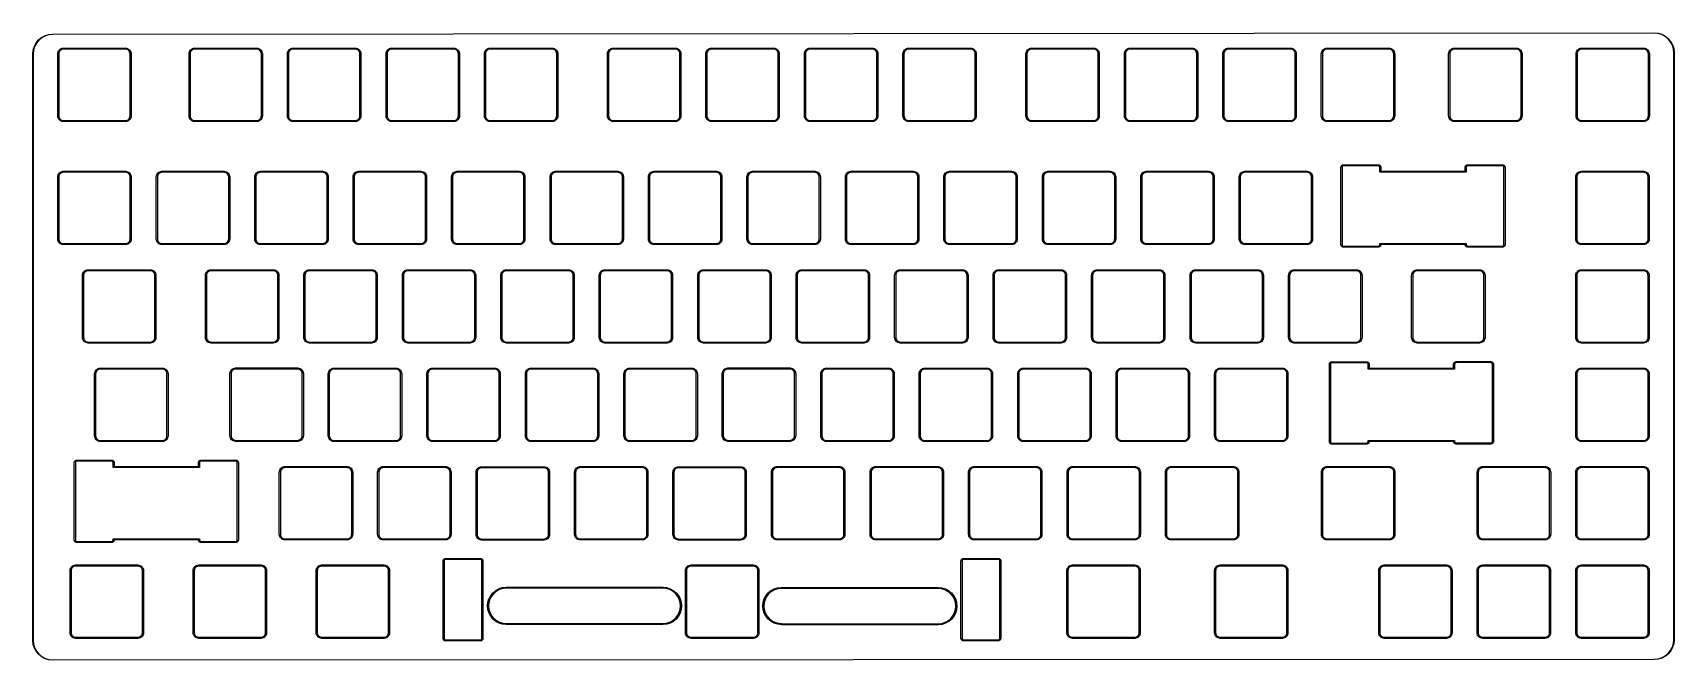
# Model space of a CAD drawing. Extents: x -16 to 302, y -161 to -39.
import ezdxf

# ---------------------------------------------------------------- set-up
doc = ezdxf.new("R2010")
doc.units = 0
doc.layers.add('BLACK', color=7, linetype='CONTINUOUS')

msp = doc.modelspace()

# ---------------------------------------------------------------- linework, layer by layer
at = {"layer": 'BLACK', "linetype": 'CONTINUOUS'}
for p, q in [((-15.5969, -41.7545), (-15.2478, -41.0979)), ((-15.2048, -41.1236), (-15.5516, -41.7758)), ((-15.2478, -41.0979), (-15.2476, -41.0976)), ((-15.2476, -41.0976), (-15.2464, -41.0958)), ((-15.2464, -41.0958), (-15.2451, -41.0939)), ((-15.2451, -41.0939), (-14.7751, -40.5176)), ((-14.7379, -40.5511), (-15.2048, -41.1236)), ((-14.7751, -40.5176), (-14.7749, -40.5174)), ((-14.7749, -40.5174), (-14.7733, -40.5158)), ((-14.7733, -40.5158), (-14.7717, -40.5142)), ((-14.7717, -40.5142), (-14.1988, -40.0402)), ((-14.1688, -40.0803), (-14.7379, -40.5511)), ((-14.1988, -40.0402), (-14.1985, -40.04)), ((-14.1985, -40.04), (-14.1966, -40.0387)), ((-14.1966, -40.0387), (-14.1947, -40.0375)), ((-14.1947, -40.0375), (-13.5406, -39.6838)), ((-13.519, -39.729), (-14.1688, -40.0803)), ((-13.5406, -39.6838), (-13.5403, -39.6836)), ((-13.5403, -39.6836), (-13.5382, -39.6828)), ((-13.5382, -39.6828), (-13.5361, -39.6819)), ((-13.5361, -39.6819), (-12.8258, -39.462)), ((-12.8134, -39.5105), (-13.519, -39.729)), ((-12.8258, -39.462), (-12.8255, -39.4619)), ((-12.8255, -39.4619), (-12.8232, -39.4615)), ((-12.8232, -39.4615), (-12.821, -39.4611)), ((-12.821, -39.4611), (-12.0815, -39.3833)), ((-12.0775, -39.4332), (-12.8134, -39.5105)), ((-12.0815, -39.3833), (-12.0812, -39.3833)), ((-12.0812, -39.3833), (-12.0801, -39.3833)), ((-12.0801, -39.3833), (-12.079, -39.3832)), ((-12.079, -39.3832), (-12.0536, -39.3831)), ((-12.0522, -39.4331), (-12.0775, -39.4332)), ((-12.0536, -39.3831), (-12.0535, -39.3831)), ((-12.0535, -39.3831), (-12.0528, -39.3831)), ((-12.0528, -39.3831), (-12.0524, -39.3831)), ((-12.0524, -39.3831), (-12.0521, -39.3831)), ((297.826, -39.1791), (-12.0522, -39.4331)), ((-12.0522, -39.4331), (-12.0522, -39.4331)), ((-12.0521, -39.3831), (297.829, -39.1291)), ((298.563, -39.2513), (297.826, -39.1791)), ((297.829, -39.1291), (297.83, -39.1292)), ((297.83, -39.1292), (297.83, -39.1292)), ((297.83, -39.1292), (298.57, -39.2018)), ((299.27, -39.4648), (298.563, -39.2513)), ((298.57, -39.2018), (298.571, -39.2018)), ((298.571, -39.2018), (298.573, -39.2023)), ((298.573, -39.2023), (298.575, -39.2027)), ((298.575, -39.2027), (299.287, -39.4176)), ((299.922, -39.8116), (299.27, -39.4648)), ((299.287, -39.4176), (299.287, -39.4177)), ((299.287, -39.4177), (299.289, -39.4187)), ((299.289, -39.4187), (299.291, -39.4195)), ((299.291, -39.4195), (299.948, -39.7686)), ((300.495, -40.2785), (299.922, -39.8116)), ((299.948, -39.7686), (299.948, -39.7688)), ((299.948, -39.7688), (299.95, -39.77)), ((299.95, -39.77), (299.952, -39.7713)), ((299.952, -39.7713), (300.528, -40.2413)), ((300.966, -40.8476), (300.495, -40.2785)), ((300.528, -40.2413), (300.528, -40.2415)), ((300.528, -40.2415), (300.53, -40.2431)), ((300.53, -40.2431), (300.532, -40.2447)), ((300.532, -40.2447), (301.006, -40.8176)), ((301.317, -41.4974), (300.966, -40.8476)), ((301.006, -40.8176), (301.006, -40.8179)), ((301.006, -40.8179), (301.007, -40.8198)), ((301.007, -40.8198), (301.008, -40.8217)), ((301.008, -40.8217), (301.362, -41.4758)), ((-15.9, -156.719), (-15.8873, -43.2169)), ((-15.8873, -43.2169), (-15.8872, -43.2157)), ((-15.8872, -43.2157), (-15.8146, -42.4756)), ((-15.8872, -43.2157), (-15.8872, -43.2157)), ((-15.8373, -43.2193), (-15.85, -156.718)), ((-15.7651, -42.4829), (-15.8373, -43.2193)), ((-15.8146, -42.4753), (-15.8141, -42.473)), ((-15.8146, -42.4756), (-15.8146, -42.4753)), ((-15.8141, -42.473), (-15.8137, -42.4708)), ((-15.8137, -42.4708), (-15.5988, -41.759)), ((-15.5516, -41.7758), (-15.7651, -42.4829)), ((-15.5988, -41.759), (-15.5986, -41.7587)), ((-15.5986, -41.7587), (-15.5977, -41.7566)), ((-15.5977, -41.7566), (-15.5969, -41.7545)), ((-11.0822, -43.1972), (-11.0817, -43.1924)), ((-11.0822, -55.207), (-11.0822, -43.1972)), ((-11.0817, -43.1923), (-11.0627, -42.9981)), ((-11.0817, -43.1924), (-11.0817, -43.1923)), ((-11.0627, -42.9981), (-11.0625, -42.9967)), ((-11.0625, -42.9967), (-11.0607, -42.9879)), ((-11.0607, -42.9879), (-11.0589, -42.979)), ((-11.0589, -42.979), (-11.0025, -42.7921)), ((-11.0025, -42.7921), (-11.0021, -42.7908)), ((-11.0021, -42.7908), (-10.9985, -42.7825)), ((-10.9985, -42.7825), (-10.995, -42.7741)), ((-10.995, -42.7741), (-10.9034, -42.6018)), ((-10.9034, -42.6018), (-10.9028, -42.6005)), ((-10.9034, -42.6018), (-10.9034, -42.6018)), ((-10.9034, -42.6018), (-10.9034, -42.6018)), ((-10.9028, -42.6005), (-10.8976, -42.5931)), ((-10.8976, -42.5931), (-10.8926, -42.5855)), ((-10.8926, -42.5855), (-10.7693, -42.4343)), ((-10.8646, -43.0274), (-10.8822, -43.207)), ((-10.8822, -43.207), (-10.8822, -55.202)), ((-10.8138, -42.8593), (-10.8646, -43.0274)), ((-10.7314, -42.7043), (-10.8138, -42.8593)), ((-10.7693, -42.4343), (-10.7684, -42.4332)), ((-10.7693, -42.4343), (-10.7693, -42.4343)), ((-10.7693, -42.4343), (-10.7693, -42.4343)), ((-10.7684, -42.4332), (-10.7619, -42.4269)), ((-10.7619, -42.4269), (-10.7555, -42.4204)), ((-10.7555, -42.4204), (-10.6051, -42.296)), ((-10.6205, -42.5683), (-10.7314, -42.7043)), ((-10.4852, -42.4564), (-10.6205, -42.5683)), ((-10.6051, -42.296), (-10.6041, -42.2951)), ((-10.6041, -42.2951), (-10.5965, -42.2902)), ((-10.5965, -42.2902), (-10.589, -42.2851)), ((-10.589, -42.2851), (-10.4173, -42.1923)), ((-10.3308, -42.3729), (-10.4852, -42.4564)), ((-10.4173, -42.1923), (-10.416, -42.1916)), ((-10.416, -42.1916), (-10.4077, -42.1882)), ((-10.4077, -42.1882), (-10.3993, -42.1847)), ((-10.3993, -42.1847), (-10.2128, -42.127)), ((-10.1631, -42.321), (-10.3308, -42.3729)), ((-10.2128, -42.127), (-10.2115, -42.1266)), ((-10.2115, -42.1266), (-10.2026, -42.1249)), ((-10.2026, -42.1249), (-10.1937, -42.1231)), ((-10.1937, -42.1231), (-9.99963, -42.1027)), ((-9.98377, -42.3021), (-10.1631, -42.321)), ((-9.99963, -42.1027), (-9.99824, -42.1025)), ((-9.99824, -42.1025), (-9.99388, -42.1026)), ((-9.99388, -42.1026), (-9.98953, -42.1021)), ((-9.98953, -42.1021), (-9.98727, -42.1021)), ((-9.98727, -42.1021), (-9.9871, -42.1021)), ((-9.9871, -42.1021), (2.0227, -42.1021)), ((-9.98244, -42.3021), (-9.98377, -42.3021)), ((2.01292, -42.3021), (-9.98244, -42.3021)), ((2.19252, -42.3197), (2.01292, -42.3021)), ((2.0227, -42.1021), (2.02753, -42.1026)), ((2.02753, -42.1026), (2.02756, -42.1026)), ((2.02756, -42.1026), (2.22179, -42.1216)), ((2.36058, -42.3705), (2.19252, -42.3197)), ((2.22179, -42.1216), (2.22179, -42.1216)), ((2.22179, -42.1216), (2.22318, -42.1218)), ((2.22318, -42.1218), (2.23202, -42.1236)), ((2.23202, -42.1236), (2.24094, -42.1254)), ((2.24094, -42.1254), (2.42777, -42.1818)), ((2.51559, -42.4529), (2.36058, -42.3705)), ((2.42777, -42.1818), (2.42778, -42.1818)), ((2.42778, -42.1818), (2.42911, -42.1822)), ((2.42911, -42.1822), (2.43742, -42.1858)), ((2.43742, -42.1858), (2.44582, -42.1893)), ((2.44582, -42.1893), (2.61814, -42.2809)), ((2.65163, -42.5638), (2.51559, -42.4529)), ((2.61814, -42.2809), (2.61814, -42.2809)), ((2.61814, -42.2809), (2.61814, -42.2809)), ((2.61814, -42.2809), (2.61937, -42.2815)), ((2.61937, -42.2815), (2.62683, -42.2867)), ((2.62683, -42.2867), (2.6344, -42.2917)), ((2.6344, -42.2917), (2.78563, -42.415)), ((2.76354, -42.6991), (2.65163, -42.5638)), ((2.84703, -42.8535), (2.76354, -42.6991)), ((2.78563, -42.415), (2.78564, -42.415)), ((2.78564, -42.415), (2.78564, -42.415)), ((2.78564, -42.415), (2.78671, -42.4159)), ((2.78671, -42.4159), (2.79303, -42.4224)), ((2.79303, -42.4224), (2.79948, -42.4288)), ((2.79948, -42.4288), (2.92389, -42.5792)), ((2.89895, -43.0212), (2.84703, -42.8535)), ((2.91779, -43.2005), (2.89895, -43.0212)), ((2.9178, -43.2022), (2.91779, -43.2005)), ((2.9178, -55.1972), (2.9178, -43.2022)), ((2.92389, -42.5792), (2.92477, -42.5802)), ((2.92477, -42.5802), (2.92972, -42.5878)), ((2.92972, -42.5878), (2.9348, -42.5953)), ((2.9348, -42.5953), (3.02763, -42.767)), ((3.02763, -42.767), (3.02828, -42.7683)), ((3.02828, -42.7683), (3.03167, -42.7766)), ((3.03167, -42.7766), (3.03519, -42.785)), ((3.03519, -42.785), (3.0929, -42.9715)), ((3.0929, -42.9715), (3.09331, -42.9728)), ((3.09331, -42.9728), (3.09501, -42.9817)), ((3.09501, -42.9817), (3.09683, -42.9906)), ((3.09683, -42.9906), (3.11723, -43.1847)), ((3.11723, -43.1847), (3.11736, -43.1861)), ((3.11736, -43.1861), (3.11733, -43.1904)), ((3.11733, -43.1904), (3.11777, -43.1948)), ((3.11777, -43.1948), (3.11778, -43.197)), ((3.11778, -43.197), (3.1178, -43.1972)), ((3.1178, -43.1972), (3.1178, -55.207)), ((14.3178, -43.1972), (14.3183, -43.1924)), ((14.3178, -55.207), (14.3178, -43.1972)), ((14.3183, -43.1923), (14.3373, -42.9981)), ((14.3183, -43.1924), (14.3183, -43.1923)), ((14.3373, -42.9981), (14.3375, -42.9967)), ((14.3375, -42.9967), (14.3393, -42.9879)), ((14.3393, -42.9879), (14.3411, -42.979)), ((14.3411, -42.979), (14.3975, -42.7921)), ((14.3975, -42.7921), (14.3979, -42.7908)), ((14.3979, -42.7908), (14.4015, -42.7825)), ((14.4015, -42.7825), (14.405, -42.7741)), ((14.405, -42.7741), (14.4966, -42.6018)), ((14.4966, -42.6018), (14.4972, -42.6005)), ((14.4966, -42.6018), (14.4966, -42.6018)), ((14.4966, -42.6018), (14.4966, -42.6018)), ((14.4972, -42.6005), (14.5024, -42.5931)), ((14.5024, -42.5931), (14.5074, -42.5855)), ((14.5074, -42.5855), (14.6307, -42.4343)), ((14.5354, -43.0274), (14.5178, -43.207)), ((14.5178, -43.207), (14.5178, -55.202)), ((14.5862, -42.8593), (14.5354, -43.0274)), ((14.6686, -42.7043), (14.5862, -42.8593)), ((14.6307, -42.4343), (14.6316, -42.4332)), ((14.6307, -42.4343), (14.6307, -42.4343)), ((14.6307, -42.4343), (14.6307, -42.4343)), ((14.6316, -42.4332), (14.6381, -42.4269)), ((14.6381, -42.4269), (14.6445, -42.4204)), ((14.6445, -42.4204), (14.7949, -42.296)), ((14.7795, -42.5683), (14.6686, -42.7043)), ((14.9148, -42.4564), (14.7795, -42.5683)), ((14.7949, -42.296), (14.7959, -42.2951)), ((14.7959, -42.2951), (14.8035, -42.2902)), ((14.8035, -42.2902), (14.811, -42.2851)), ((14.811, -42.2851), (14.9827, -42.1923)), ((15.0692, -42.3729), (14.9148, -42.4564)), ((14.9827, -42.1923), (14.984, -42.1916)), ((14.984, -42.1916), (14.9923, -42.1882)), ((14.9923, -42.1882), (15.0007, -42.1847)), ((15.0007, -42.1847), (15.1872, -42.127)), ((15.2369, -42.321), (15.0692, -42.3729)), ((15.1872, -42.127), (15.1885, -42.1266)), ((15.1885, -42.1266), (15.1974, -42.1249)), ((15.1974, -42.1249), (15.2063, -42.1231)), ((15.2063, -42.1231), (15.4004, -42.1027)), ((15.4162, -42.3021), (15.2369, -42.321)), ((15.4004, -42.1027), (15.4018, -42.1025)), ((15.4018, -42.1025), (15.4061, -42.1026)), ((15.4061, -42.1026), (15.4105, -42.1021)), ((15.4105, -42.1021), (15.4127, -42.1021)), ((15.4127, -42.1021), (15.4129, -42.1021)), ((15.4129, -42.1021), (27.4227, -42.1021)), ((15.4176, -42.3021), (15.4162, -42.3021)), ((27.4129, -42.3021), (15.4176, -42.3021)), ((27.5925, -42.3197), (27.4129, -42.3021)), ((27.4227, -42.1021), (27.4275, -42.1026)), ((27.4275, -42.1026), (27.4276, -42.1026)), ((27.4276, -42.1026), (27.6218, -42.1216)), ((27.7606, -42.3705), (27.5925, -42.3197)), ((27.6218, -42.1216), (27.6218, -42.1216)), ((27.6218, -42.1216), (27.6232, -42.1218)), ((27.6232, -42.1218), (27.632, -42.1236)), ((27.632, -42.1236), (27.6409, -42.1254)), ((27.6409, -42.1254), (27.8278, -42.1818)), ((27.9156, -42.4529), (27.7606, -42.3705)), ((27.8278, -42.1818), (27.8278, -42.1818)), ((27.8278, -42.1818), (27.8291, -42.1822)), ((27.8291, -42.1822), (27.8374, -42.1858)), ((27.8374, -42.1858), (27.8458, -42.1893)), ((27.8458, -42.1893), (28.0181, -42.2809)), ((28.0516, -42.5638), (27.9156, -42.4529)), ((28.0181, -42.2809), (28.0181, -42.2809)), ((28.0181, -42.2809), (28.0181, -42.2809)), ((28.0181, -42.2809), (28.0194, -42.2815)), ((28.0194, -42.2815), (28.0268, -42.2867)), ((28.0268, -42.2867), (28.0344, -42.2917)), ((28.0344, -42.2917), (28.1856, -42.415)), ((28.1635, -42.6991), (28.0516, -42.5638)), ((28.247, -42.8535), (28.1635, -42.6991)), ((28.1856, -42.415), (28.1856, -42.415)), ((28.1856, -42.415), (28.1856, -42.415)), ((28.1856, -42.415), (28.1867, -42.4159)), ((28.1867, -42.4159), (28.193, -42.4224)), ((28.193, -42.4224), (28.1995, -42.4288)), ((28.1995, -42.4288), (28.3239, -42.5792)), ((28.2989, -43.0212), (28.247, -42.8535)), ((28.3178, -43.2005), (28.2989, -43.0212)), ((28.3178, -43.2022), (28.3178, -43.2005)), ((28.3178, -55.1972), (28.3178, -43.2022)), ((28.3239, -42.5792), (28.3248, -42.5802)), ((28.3248, -42.5802), (28.3297, -42.5878)), ((28.3297, -42.5878), (28.3348, -42.5953)), ((28.3348, -42.5953), (28.4276, -42.767)), ((28.4276, -42.767), (28.4283, -42.7683)), ((28.4283, -42.7683), (28.4317, -42.7766)), ((28.4317, -42.7766), (28.4352, -42.785)), ((28.4352, -42.785), (28.4929, -42.9715)), ((28.4929, -42.9715), (28.4933, -42.9728)), ((28.4933, -42.9728), (28.495, -42.9817)), ((28.495, -42.9817), (28.4968, -42.9906)), ((28.4968, -42.9906), (28.5172, -43.1847)), ((28.5172, -43.1847), (28.5174, -43.1861)), ((28.5174, -43.1861), (28.5173, -43.1904)), ((28.5173, -43.1904), (28.5178, -43.1948)), ((28.5178, -43.1948), (28.5178, -43.197)), ((28.5178, -43.197), (28.5178, -43.1972)), ((28.5178, -43.1972), (28.5178, -55.207)), ((33.3678, -43.1972), (33.3683, -43.1924)), ((33.3678, -55.207), (33.3678, -43.1972)), ((33.3683, -43.1923), (33.3873, -42.9981)), ((33.3683, -43.1924), (33.3683, -43.1923)), ((33.3873, -42.9981), (33.3875, -42.9967)), ((33.3875, -42.9967), (33.3893, -42.9879)), ((33.3893, -42.9879), (33.3911, -42.979)), ((33.3911, -42.979), (33.4475, -42.7921)), ((33.4475, -42.7921), (33.4479, -42.7908)), ((33.4479, -42.7908), (33.4515, -42.7825)), ((33.4515, -42.7825), (33.455, -42.7741)), ((33.455, -42.7741), (33.5466, -42.6018)), ((33.5466, -42.6018), (33.5472, -42.6005)), ((33.5466, -42.6018), (33.5466, -42.6018)), ((33.5466, -42.6018), (33.5466, -42.6018)), ((33.5472, -42.6005), (33.5524, -42.5931)), ((33.5524, -42.5931), (33.5574, -42.5855)), ((33.5574, -42.5855), (33.6807, -42.4343)), ((33.5854, -43.0274), (33.5678, -43.207)), ((33.5678, -43.207), (33.5678, -55.202)), ((33.6362, -42.8593), (33.5854, -43.0274)), ((33.7186, -42.7043), (33.6362, -42.8593)), ((33.6807, -42.4343), (33.6816, -42.4332)), ((33.6807, -42.4343), (33.6807, -42.4343)), ((33.6807, -42.4343), (33.6807, -42.4343)), ((33.6816, -42.4332), (33.6881, -42.4269)), ((33.6881, -42.4269), (33.6945, -42.4204)), ((33.6945, -42.4204), (33.8449, -42.296)), ((33.8295, -42.5683), (33.7186, -42.7043)), ((33.9648, -42.4564), (33.8295, -42.5683)), ((33.8449, -42.296), (33.8459, -42.2951)), ((33.8459, -42.2951), (33.8535, -42.2902)), ((33.8535, -42.2902), (33.861, -42.2851)), ((33.861, -42.2851), (34.0327, -42.1923)), ((34.1192, -42.3729), (33.9648, -42.4564)), ((34.0327, -42.1923), (34.034, -42.1916)), ((34.034, -42.1916), (34.0423, -42.1882)), ((34.0423, -42.1882), (34.0507, -42.1847)), ((34.0507, -42.1847), (34.2372, -42.127)), ((34.2869, -42.321), (34.1192, -42.3729)), ((34.2372, -42.127), (34.2385, -42.1266)), ((34.2385, -42.1266), (34.2474, -42.1249)), ((34.2474, -42.1249), (34.2563, -42.1231)), ((34.2563, -42.1231), (34.4504, -42.1027)), ((34.4662, -42.3021), (34.2869, -42.321)), ((34.4504, -42.1027), (34.4518, -42.1025)), ((34.4518, -42.1025), (34.4561, -42.1026)), ((34.4561, -42.1026), (34.4605, -42.1021)), ((34.4605, -42.1021), (34.4627, -42.1021)), ((34.4627, -42.1021), (34.4629, -42.1021)), ((34.4629, -42.1021), (46.4727, -42.1021)), ((34.4676, -42.3021), (34.4662, -42.3021)), ((46.4629, -42.3021), (34.4676, -42.3021)), ((46.6425, -42.3197), (46.4629, -42.3021)), ((46.4727, -42.1021), (46.4775, -42.1026)), ((46.4775, -42.1026), (46.4776, -42.1026)), ((46.4776, -42.1026), (46.6718, -42.1216)), ((46.8106, -42.3705), (46.6425, -42.3197)), ((46.6718, -42.1216), (46.6718, -42.1216)), ((46.6718, -42.1216), (46.6732, -42.1218)), ((46.6732, -42.1218), (46.682, -42.1236)), ((46.682, -42.1236), (46.6909, -42.1254)), ((46.6909, -42.1254), (46.8778, -42.1818)), ((46.9656, -42.4529), (46.8106, -42.3705)), ((46.8778, -42.1818), (46.8778, -42.1818)), ((46.8778, -42.1818), (46.8791, -42.1822)), ((46.8791, -42.1822), (46.8874, -42.1858)), ((46.8874, -42.1858), (46.8958, -42.1893)), ((46.8958, -42.1893), (47.0681, -42.2809)), ((47.1016, -42.5638), (46.9656, -42.4529)), ((47.0681, -42.2809), (47.0681, -42.2809)), ((47.0681, -42.2809), (47.0681, -42.2809)), ((47.0681, -42.2809), (47.0694, -42.2815)), ((47.0694, -42.2815), (47.0768, -42.2867)), ((47.0768, -42.2867), (47.0844, -42.2917)), ((47.0844, -42.2917), (47.2356, -42.415)), ((47.2135, -42.6991), (47.1016, -42.5638)), ((47.297, -42.8535), (47.2135, -42.6991)), ((47.2356, -42.415), (47.2356, -42.415)), ((47.2356, -42.415), (47.2356, -42.415)), ((47.2356, -42.415), (47.2367, -42.4159)), ((47.2367, -42.4159), (47.243, -42.4224)), ((47.243, -42.4224), (47.2495, -42.4288)), ((47.2495, -42.4288), (47.3739, -42.5792)), ((47.3489, -43.0212), (47.297, -42.8535)), ((47.3678, -43.2005), (47.3489, -43.0212)), ((47.3678, -43.2022), (47.3678, -43.2005)), ((47.3678, -55.1972), (47.3678, -43.2022)), ((47.3739, -42.5792), (47.3748, -42.5802)), ((47.3748, -42.5802), (47.3797, -42.5878)), ((47.3797, -42.5878), (47.3848, -42.5953)), ((47.3848, -42.5953), (47.4776, -42.767)), ((47.4776, -42.767), (47.4783, -42.7683)), ((47.4783, -42.7683), (47.4817, -42.7766)), ((47.4817, -42.7766), (47.4852, -42.785)), ((47.4852, -42.785), (47.5429, -42.9715)), ((47.5429, -42.9715), (47.5433, -42.9728)), ((47.5433, -42.9728), (47.545, -42.9817)), ((47.545, -42.9817), (47.5468, -42.9906)), ((47.5468, -42.9906), (47.5672, -43.1847)), ((47.5672, -43.1847), (47.5674, -43.1861)), ((47.5674, -43.1861), (47.5673, -43.1904)), ((47.5673, -43.1904), (47.5678, -43.1948)), ((47.5678, -43.1948), (47.5678, -43.197)), ((47.5678, -43.197), (47.5678, -43.1972)), ((47.5678, -43.1972), (47.5678, -55.207)), ((52.4432, -43.1972), (52.4437, -43.1924)), ((52.4432, -55.207), (52.4432, -43.1972)), ((52.4437, -43.1923), (52.4627, -42.9981)), ((52.4437, -43.1924), (52.4437, -43.1923)), ((52.4627, -42.9981), (52.4629, -42.9967)), ((52.4629, -42.9967), (52.4647, -42.9879)), ((52.4647, -42.9879), (52.4665, -42.979)), ((52.4665, -42.979), (52.5229, -42.7921)), ((52.5229, -42.7921), (52.5233, -42.7908)), ((52.5233, -42.7908), (52.5269, -42.7825)), ((52.5269, -42.7825), (52.5304, -42.7741)), ((52.5304, -42.7741), (52.622, -42.6018)), ((52.622, -42.6018), (52.6226, -42.6005)), ((52.622, -42.6018), (52.622, -42.6018)), ((52.622, -42.6018), (52.622, -42.6018)), ((52.6226, -42.6005), (52.6278, -42.5931)), ((52.6278, -42.5931), (52.6328, -42.5855)), ((52.6328, -42.5855), (52.7561, -42.4343)), ((52.6608, -43.0274), (52.6432, -43.207)), ((52.6432, -43.207), (52.6432, -55.202)), ((52.7116, -42.8593), (52.6608, -43.0274)), ((52.794, -42.7043), (52.7116, -42.8593)), ((52.7561, -42.4343), (52.757, -42.4332)), ((52.7561, -42.4343), (52.7561, -42.4343)), ((52.7561, -42.4343), (52.7561, -42.4343)), ((52.757, -42.4332), (52.7635, -42.4269)), ((52.7635, -42.4269), (52.7699, -42.4204)), ((52.7699, -42.4204), (52.9203, -42.296)), ((52.9049, -42.5683), (52.794, -42.7043)), ((53.0402, -42.4564), (52.9049, -42.5683)), ((52.9203, -42.296), (52.9213, -42.2951)), ((52.9213, -42.2951), (52.9289, -42.2902)), ((52.9289, -42.2902), (52.9364, -42.2851)), ((52.9364, -42.2851), (53.1081, -42.1923)), ((53.1946, -42.3729), (53.0402, -42.4564)), ((53.1081, -42.1923), (53.1094, -42.1916)), ((53.1094, -42.1916), (53.1177, -42.1882)), ((53.1177, -42.1882), (53.1261, -42.1847)), ((53.1261, -42.1847), (53.3126, -42.127)), ((53.3623, -42.321), (53.1946, -42.3729)), ((53.3126, -42.127), (53.3139, -42.1266)), ((53.3139, -42.1266), (53.3228, -42.1249)), ((53.3228, -42.1249), (53.3317, -42.1231)), ((53.3317, -42.1231), (53.5258, -42.1027)), ((53.5416, -42.3021), (53.3623, -42.321)), ((53.5258, -42.1027), (53.5272, -42.1025)), ((53.5272, -42.1025), (53.5315, -42.1026)), ((53.5315, -42.1026), (53.5359, -42.1021)), ((53.5359, -42.1021), (53.5381, -42.1021)), ((53.5381, -42.1021), (53.5383, -42.1021)), ((53.5383, -42.1021), (65.5481, -42.1021)), ((53.543, -42.3021), (53.5416, -42.3021)), ((65.5383, -42.3021), (53.543, -42.3021)), ((65.7179, -42.3197), (65.5383, -42.3021)), ((65.5481, -42.1021), (65.5529, -42.1026)), ((65.5529, -42.1026), (65.553, -42.1026)), ((65.553, -42.1026), (65.7472, -42.1216)), ((65.886, -42.3705), (65.7179, -42.3197)), ((65.7472, -42.1216), (65.7472, -42.1216)), ((65.7472, -42.1216), (65.7486, -42.1218)), ((65.7486, -42.1218), (65.7574, -42.1236)), ((65.7574, -42.1236), (65.7663, -42.1254)), ((65.7663, -42.1254), (65.9532, -42.1818)), ((66.041, -42.4529), (65.886, -42.3705)), ((65.9532, -42.1818), (65.9532, -42.1818)), ((65.9532, -42.1818), (65.9545, -42.1822)), ((65.9545, -42.1822), (65.9628, -42.1858)), ((65.9628, -42.1858), (65.9712, -42.1893)), ((65.9712, -42.1893), (66.1435, -42.2809)), ((66.177, -42.5638), (66.041, -42.4529)), ((66.1435, -42.2809), (66.1435, -42.2809)), ((66.1435, -42.2809), (66.1435, -42.2809)), ((66.1435, -42.2809), (66.1448, -42.2815)), ((66.1448, -42.2815), (66.1522, -42.2867)), ((66.1522, -42.2867), (66.1598, -42.2917)), ((66.1598, -42.2917), (66.311, -42.415)), ((66.2889, -42.6991), (66.177, -42.5638)), ((66.3724, -42.8535), (66.2889, -42.6991)), ((66.311, -42.415), (66.311, -42.415)), ((66.311, -42.415), (66.311, -42.415)), ((66.311, -42.415), (66.3121, -42.4159)), ((66.3121, -42.4159), (66.3184, -42.4224)), ((66.3184, -42.4224), (66.3249, -42.4288)), ((66.3249, -42.4288), (66.4493, -42.5792)), ((66.4243, -43.0212), (66.3724, -42.8535)), ((66.4432, -43.2005), (66.4243, -43.0212)), ((66.4432, -43.2022), (66.4432, -43.2005)), ((66.4432, -55.1972), (66.4432, -43.2022)), ((66.4493, -42.5792), (66.4502, -42.5802)), ((66.4502, -42.5802), (66.4551, -42.5878)), ((66.4551, -42.5878), (66.4602, -42.5953)), ((66.4602, -42.5953), (66.553, -42.767)), ((66.553, -42.767), (66.5537, -42.7683)), ((66.5537, -42.7683), (66.5571, -42.7766)), ((66.5571, -42.7766), (66.5606, -42.785)), ((66.5606, -42.785), (66.6183, -42.9715)), ((66.6183, -42.9715), (66.6187, -42.9728)), ((66.6187, -42.9728), (66.6204, -42.9817)), ((66.6204, -42.9817), (66.6222, -42.9906)), ((66.6222, -42.9906), (66.6426, -43.1847)), ((66.6426, -43.1847), (66.6428, -43.1861)), ((66.6428, -43.1861), (66.6427, -43.1904)), ((66.6427, -43.1904), (66.6432, -43.1948)), ((66.6432, -43.1948), (66.6432, -43.197)), ((66.6432, -43.197), (66.6432, -43.1972)), ((66.6432, -43.1972), (66.6432, -55.207)), ((71.4678, -43.1972), (71.4683, -43.1924)), ((71.4678, -55.207), (71.4678, -43.1972)), ((71.4683, -43.1923), (71.4873, -42.9981)), ((71.4683, -43.1924), (71.4683, -43.1923)), ((71.4873, -42.9981), (71.4875, -42.9967)), ((71.4875, -42.9967), (71.4893, -42.9879)), ((71.4893, -42.9879), (71.4911, -42.979)), ((71.4911, -42.979), (71.5475, -42.7921)), ((71.5475, -42.7921), (71.5479, -42.7908)), ((71.5479, -42.7908), (71.5515, -42.7825)), ((71.5515, -42.7825), (71.555, -42.7741)), ((71.555, -42.7741), (71.6466, -42.6018)), ((71.6466, -42.6018), (71.6472, -42.6005)), ((71.6466, -42.6018), (71.6466, -42.6018)), ((71.6466, -42.6018), (71.6466, -42.6018)), ((71.6472, -42.6005), (71.6524, -42.5931)), ((71.6524, -42.5931), (71.6574, -42.5855)), ((71.6574, -42.5855), (71.7807, -42.4343)), ((71.6854, -43.0274), (71.6678, -43.207)), ((71.6678, -43.207), (71.6678, -55.202)), ((71.7362, -42.8593), (71.6854, -43.0274)), ((71.8186, -42.7043), (71.7362, -42.8593)), ((71.7807, -42.4343), (71.7816, -42.4332)), ((71.7807, -42.4343), (71.7807, -42.4343)), ((71.7807, -42.4343), (71.7807, -42.4343)), ((71.7816, -42.4332), (71.7881, -42.4269)), ((71.7881, -42.4269), (71.7945, -42.4204)), ((71.7945, -42.4204), (71.9449, -42.296)), ((71.9295, -42.5683), (71.8186, -42.7043)), ((72.0648, -42.4564), (71.9295, -42.5683)), ((71.9449, -42.296), (71.9459, -42.2951)), ((71.9459, -42.2951), (71.9535, -42.2902)), ((71.9535, -42.2902), (71.961, -42.2851)), ((71.961, -42.2851), (72.1327, -42.1923)), ((72.2192, -42.3729), (72.0648, -42.4564)), ((72.1327, -42.1923), (72.134, -42.1916)), ((72.134, -42.1916), (72.1423, -42.1882)), ((72.1423, -42.1882), (72.1507, -42.1847)), ((72.1507, -42.1847), (72.3372, -42.127)), ((72.3869, -42.321), (72.2192, -42.3729)), ((72.3372, -42.127), (72.3385, -42.1266)), ((72.3385, -42.1266), (72.3474, -42.1249)), ((72.3474, -42.1249), (72.3563, -42.1231)), ((72.3563, -42.1231), (72.5504, -42.1027)), ((72.5662, -42.3021), (72.3869, -42.321)), ((72.5504, -42.1027), (72.5518, -42.1025)), ((72.5518, -42.1025), (72.5561, -42.1026)), ((72.5561, -42.1026), (72.5605, -42.1021)), ((72.5605, -42.1021), (72.5627, -42.1021)), ((72.5627, -42.1021), (72.5629, -42.1021)), ((72.5629, -42.1021), (84.5727, -42.1021)), ((72.5676, -42.3021), (72.5662, -42.3021)), ((84.5629, -42.3021), (72.5676, -42.3021)), ((84.7425, -42.3197), (84.5629, -42.3021)), ((84.5727, -42.1021), (84.5775, -42.1026)), ((84.5775, -42.1026), (84.5776, -42.1026)), ((84.5776, -42.1026), (84.7718, -42.1216)), ((84.9106, -42.3705), (84.7425, -42.3197)), ((84.7718, -42.1216), (84.7718, -42.1216)), ((84.7718, -42.1216), (84.7732, -42.1218)), ((84.7732, -42.1218), (84.782, -42.1236)), ((84.782, -42.1236), (84.7909, -42.1254)), ((84.7909, -42.1254), (84.9778, -42.1818)), ((85.0656, -42.4529), (84.9106, -42.3705)), ((84.9778, -42.1818), (84.9778, -42.1818)), ((84.9778, -42.1818), (84.9791, -42.1822)), ((84.9791, -42.1822), (84.9874, -42.1858)), ((84.9874, -42.1858), (84.9958, -42.1893)), ((84.9958, -42.1893), (85.1681, -42.2809)), ((85.2016, -42.5638), (85.0656, -42.4529)), ((85.1681, -42.2809), (85.1681, -42.2809)), ((85.1681, -42.2809), (85.1681, -42.2809)), ((85.1681, -42.2809), (85.1694, -42.2815)), ((85.1694, -42.2815), (85.1768, -42.2867)), ((85.1768, -42.2867), (85.1844, -42.2917)), ((85.1844, -42.2917), (85.3356, -42.415)), ((85.3135, -42.6991), (85.2016, -42.5638)), ((85.397, -42.8535), (85.3135, -42.6991)), ((85.3356, -42.415), (85.3356, -42.415)), ((85.3356, -42.415), (85.3356, -42.415)), ((85.3356, -42.415), (85.3367, -42.4159)), ((85.3367, -42.4159), (85.343, -42.4224)), ((85.343, -42.4224), (85.3495, -42.4288)), ((85.3495, -42.4288), (85.4739, -42.5792)), ((85.4489, -43.0212), (85.397, -42.8535)), ((85.4678, -43.2005), (85.4489, -43.0212)), ((85.4678, -43.2022), (85.4678, -43.2005)), ((85.4678, -55.1972), (85.4678, -43.2022)), ((85.4739, -42.5792), (85.4748, -42.5802)), ((85.4748, -42.5802), (85.4797, -42.5878)), ((85.4797, -42.5878), (85.4848, -42.5953)), ((85.4848, -42.5953), (85.5776, -42.767)), ((85.5776, -42.767), (85.5783, -42.7683)), ((85.5783, -42.7683), (85.5817, -42.7766)), ((85.5817, -42.7766), (85.5852, -42.785)), ((85.5852, -42.785), (85.6429, -42.9715)), ((85.6429, -42.9715), (85.6433, -42.9728)), ((85.6433, -42.9728), (85.645, -42.9817)), ((85.645, -42.9817), (85.6468, -42.9906)), ((85.6468, -42.9906), (85.6672, -43.1847)), ((85.6672, -43.1847), (85.6674, -43.1861)), ((85.6674, -43.1861), (85.6673, -43.1904)), ((85.6673, -43.1904), (85.6678, -43.1948)), ((85.6678, -43.1948), (85.6678, -43.197)), ((85.6678, -43.197), (85.6678, -43.1972)), ((85.6678, -43.1972), (85.6678, -55.207)), ((95.293, -43.1972), (95.2935, -43.1924)), ((95.293, -55.207), (95.293, -43.1972)), ((95.2935, -43.1923), (95.3125, -42.9981)), ((95.2935, -43.1924), (95.2935, -43.1923)), ((95.3125, -42.9981), (95.3127, -42.9967)), ((95.3127, -42.9967), (95.3145, -42.9879)), ((95.3145, -42.9879), (95.3163, -42.979)), ((95.3163, -42.979), (95.3727, -42.7921)), ((95.3727, -42.7921), (95.3731, -42.7908)), ((95.3731, -42.7908), (95.3767, -42.7825)), ((95.3767, -42.7825), (95.3802, -42.7741)), ((95.3802, -42.7741), (95.4718, -42.6018)), ((95.4718, -42.6018), (95.4724, -42.6005)), ((95.4718, -42.6018), (95.4718, -42.6018)), ((95.4718, -42.6018), (95.4718, -42.6018)), ((95.4724, -42.6005), (95.4776, -42.5931)), ((95.4776, -42.5931), (95.4826, -42.5855)), ((95.4826, -42.5855), (95.6059, -42.4343)), ((95.5106, -43.0274), (95.493, -43.207)), ((95.493, -43.207), (95.493, -55.202)), ((95.5614, -42.8593), (95.5106, -43.0274)), ((95.6438, -42.7043), (95.5614, -42.8593)), ((95.6059, -42.4343), (95.6068, -42.4332)), ((95.6059, -42.4343), (95.6059, -42.4343)), ((95.6059, -42.4343), (95.6059, -42.4343)), ((95.6068, -42.4332), (95.6133, -42.4269)), ((95.6133, -42.4269), (95.6197, -42.4204)), ((95.6197, -42.4204), (95.7701, -42.296)), ((95.7547, -42.5683), (95.6438, -42.7043)), ((95.89, -42.4564), (95.7547, -42.5683)), ((95.7701, -42.296), (95.7711, -42.2951)), ((95.7711, -42.2951), (95.7787, -42.2902)), ((95.7787, -42.2902), (95.7862, -42.2851)), ((95.7862, -42.2851), (95.9579, -42.1923)), ((96.0444, -42.3729), (95.89, -42.4564)), ((95.9579, -42.1923), (95.9592, -42.1916)), ((95.9592, -42.1916), (95.9675, -42.1882)), ((95.9675, -42.1882), (95.9759, -42.1847)), ((95.9759, -42.1847), (96.1624, -42.127)), ((96.2121, -42.321), (96.0444, -42.3729)), ((96.1624, -42.127), (96.1637, -42.1266)), ((96.1637, -42.1266), (96.1726, -42.1249)), ((96.1726, -42.1249), (96.1815, -42.1231)), ((96.1815, -42.1231), (96.3756, -42.1027)), ((96.3914, -42.3021), (96.2121, -42.321)), ((96.3756, -42.1027), (96.377, -42.1025)), ((96.377, -42.1025), (96.3813, -42.1026)), ((96.3813, -42.1026), (96.3857, -42.1021)), ((96.3857, -42.1021), (96.3879, -42.1021)), ((96.3879, -42.1021), (96.3881, -42.1021)), ((96.3881, -42.1021), (108.398, -42.1021)), ((96.3928, -42.3021), (96.3914, -42.3021)), ((108.388, -42.3021), (96.3928, -42.3021)), ((108.568, -42.3197), (108.388, -42.3021)), ((108.398, -42.1021), (108.403, -42.1026)), ((108.403, -42.1026), (108.403, -42.1026)), ((108.403, -42.1026), (108.597, -42.1216)), ((108.736, -42.3705), (108.568, -42.3197)), ((108.597, -42.1216), (108.597, -42.1216)), ((108.597, -42.1216), (108.598, -42.1218)), ((108.598, -42.1218), (108.607, -42.1236)), ((108.607, -42.1236), (108.616, -42.1254)), ((108.616, -42.1254), (108.803, -42.1818)), ((108.891, -42.4529), (108.736, -42.3705)), ((108.803, -42.1818), (108.803, -42.1818)), ((108.803, -42.1818), (108.804, -42.1822)), ((108.804, -42.1822), (108.813, -42.1858)), ((108.813, -42.1858), (108.821, -42.1893)), ((108.821, -42.1893), (108.993, -42.2809)), ((109.027, -42.5638), (108.891, -42.4529)), ((108.993, -42.2809), (108.993, -42.2809)), ((108.993, -42.2809), (108.993, -42.2809)), ((108.993, -42.2809), (108.995, -42.2815)), ((108.995, -42.2815), (109.002, -42.2867)), ((109.002, -42.2867), (109.01, -42.2917)), ((109.01, -42.2917), (109.161, -42.415)), ((109.139, -42.6991), (109.027, -42.5638)), ((109.222, -42.8535), (109.139, -42.6991)), ((109.161, -42.415), (109.161, -42.415)), ((109.161, -42.415), (109.161, -42.415)), ((109.161, -42.415), (109.162, -42.4159)), ((109.162, -42.4159), (109.168, -42.4224)), ((109.168, -42.4224), (109.175, -42.4288)), ((109.175, -42.4288), (109.299, -42.5792)), ((109.274, -43.0212), (109.222, -42.8535)), ((109.293, -43.2005), (109.274, -43.0212)), ((109.293, -43.2022), (109.293, -43.2005)), ((109.293, -55.1972), (109.293, -43.2022)), ((109.299, -42.5792), (109.3, -42.5802)), ((109.3, -42.5802), (109.305, -42.5878)), ((109.305, -42.5878), (109.31, -42.5953)), ((109.31, -42.5953), (109.403, -42.767)), ((109.403, -42.767), (109.403, -42.7683)), ((109.403, -42.7683), (109.407, -42.7766)), ((109.407, -42.7766), (109.41, -42.785)), ((109.41, -42.785), (109.468, -42.9715)), ((109.468, -42.9715), (109.469, -42.9728)), ((109.469, -42.9728), (109.47, -42.9817)), ((109.47, -42.9817), (109.472, -42.9906)), ((109.472, -42.9906), (109.492, -43.1847)), ((109.492, -43.1847), (109.493, -43.1861)), ((109.493, -43.1861), (109.493, -43.1904)), ((109.493, -43.1904), (109.493, -43.1948)), ((109.493, -43.1948), (109.493, -43.197)), ((109.493, -43.197), (109.493, -43.1972)), ((109.493, -43.1972), (109.493, -55.207)), ((114.318, -43.1923), (114.337, -42.9981)), ((114.318, -43.1924), (114.318, -43.1923)), ((114.318, -43.1972), (114.318, -43.1924)), ((114.318, -55.207), (114.318, -43.1972)), ((114.337, -42.9967), (114.339, -42.9879)), ((114.337, -42.9981), (114.337, -42.9967)), ((114.339, -42.9879), (114.341, -42.979)), ((114.341, -42.979), (114.397, -42.7921)), ((114.397, -42.7921), (114.398, -42.7908)), ((114.398, -42.7908), (114.401, -42.7825)), ((114.401, -42.7825), (114.405, -42.7741)), ((114.405, -42.7741), (114.496, -42.6018)), ((114.496, -42.6018), (114.497, -42.6005)), ((114.496, -42.6018), (114.496, -42.6018)), ((114.496, -42.6018), (114.496, -42.6018)), ((114.497, -42.6005), (114.502, -42.5931)), ((114.502, -42.5931), (114.507, -42.5855)), ((114.507, -42.5855), (114.631, -42.4343)), ((114.535, -43.0274), (114.518, -43.207)), ((114.518, -43.207), (114.518, -55.202)), ((114.586, -42.8593), (114.535, -43.0274)), ((114.668, -42.7043), (114.586, -42.8593)), ((114.631, -42.4332), (114.638, -42.4269)), ((114.631, -42.4343), (114.631, -42.4332)), ((114.631, -42.4343), (114.631, -42.4343)), ((114.631, -42.4343), (114.631, -42.4343)), ((114.638, -42.4269), (114.644, -42.4204)), ((114.644, -42.4204), (114.795, -42.296)), ((114.779, -42.5683), (114.668, -42.7043)), ((114.915, -42.4564), (114.779, -42.5683)), ((114.795, -42.296), (114.796, -42.2951)), ((114.796, -42.2951), (114.803, -42.2902)), ((114.803, -42.2902), (114.811, -42.2851)), ((114.811, -42.2851), (114.983, -42.1923)), ((115.069, -42.3729), (114.915, -42.4564)), ((114.983, -42.1923), (114.984, -42.1916)), ((114.984, -42.1916), (114.992, -42.1882)), ((114.992, -42.1882), (115.001, -42.1847)), ((115.001, -42.1847), (115.187, -42.127)), ((115.237, -42.321), (115.069, -42.3729)), ((115.187, -42.127), (115.188, -42.1266)), ((115.188, -42.1266), (115.197, -42.1249)), ((115.197, -42.1249), (115.206, -42.1231)), ((115.206, -42.1231), (115.4, -42.1027)), ((115.416, -42.3021), (115.237, -42.321)), ((115.4, -42.1027), (115.402, -42.1025)), ((115.402, -42.1025), (115.406, -42.1026)), ((115.406, -42.1026), (115.41, -42.1021)), ((115.41, -42.1021), (115.413, -42.1021)), ((115.413, -42.1021), (115.413, -42.1021)), ((115.413, -42.1021), (127.423, -42.1021)), ((115.417, -42.3021), (115.416, -42.3021)), ((127.413, -42.3021), (115.417, -42.3021)), ((127.592, -42.3197), (127.413, -42.3021)), ((127.423, -42.1021), (127.427, -42.1026)), ((127.427, -42.1026), (127.427, -42.1026)), ((127.427, -42.1026), (127.622, -42.1216)), ((127.76, -42.3705), (127.592, -42.3197)), ((127.622, -42.1216), (127.622, -42.1216)), ((127.622, -42.1216), (127.623, -42.1218)), ((127.623, -42.1218), (127.632, -42.1236)), ((127.632, -42.1236), (127.641, -42.1254)), ((127.641, -42.1254), (127.828, -42.1818)), ((127.915, -42.4529), (127.76, -42.3705)), ((127.828, -42.1818), (127.828, -42.1818)), ((127.828, -42.1818), (127.829, -42.1822)), ((127.829, -42.1822), (127.837, -42.1858)), ((127.837, -42.1858), (127.846, -42.1893)), ((127.846, -42.1893), (128.018, -42.2809)), ((128.051, -42.5638), (127.915, -42.4529)), ((128.018, -42.2809), (128.018, -42.2809)), ((128.018, -42.2809), (128.018, -42.2809)), ((128.018, -42.2809), (128.019, -42.2815)), ((128.019, -42.2815), (128.027, -42.2867)), ((128.027, -42.2867), (128.034, -42.2917)), ((128.034, -42.2917), (128.185, -42.415)), ((128.163, -42.6991), (128.051, -42.5638)), ((128.247, -42.8535), (128.163, -42.6991)), ((128.185, -42.415), (128.185, -42.415)), ((128.185, -42.415), (128.185, -42.415)), ((128.185, -42.415), (128.187, -42.4159)), ((128.187, -42.4159), (128.193, -42.4224)), ((128.193, -42.4224), (128.199, -42.4288)), ((128.199, -42.4288), (128.324, -42.5792)), ((128.299, -43.0212), (128.247, -42.8535)), ((128.318, -43.2005), (128.299, -43.0212)), ((128.318, -43.2022), (128.318, -43.2005)), ((128.318, -55.1972), (128.318, -43.2022)), ((128.324, -42.5792), (128.325, -42.5802)), ((128.325, -42.5802), (128.33, -42.5878)), ((128.33, -42.5878), (128.335, -42.5953)), ((128.335, -42.5953), (128.427, -42.767)), ((128.427, -42.767), (128.428, -42.7683)), ((128.428, -42.7683), (128.431, -42.7766)), ((128.431, -42.7766), (128.435, -42.785)), ((128.435, -42.785), (128.493, -42.9715)), ((128.493, -42.9715), (128.493, -42.9728)), ((128.493, -42.9728), (128.495, -42.9817)), ((128.495, -42.9817), (128.497, -42.9906)), ((128.497, -42.9906), (128.517, -43.1847)), ((128.517, -43.1847), (128.517, -43.1861)), ((128.517, -43.1861), (128.517, -43.1904)), ((128.517, -43.1904), (128.518, -43.1948)), ((128.518, -43.1948), (128.518, -43.197)), ((128.518, -43.197), (128.518, -43.1972)), ((128.518, -43.1972), (128.518, -55.207)), ((133.393, -43.1923), (133.413, -42.9981)), ((133.393, -43.1924), (133.393, -43.1923)), ((133.393, -43.1972), (133.393, -43.1924)), ((133.393, -55.207), (133.393, -43.1972)), ((133.413, -42.9967), (133.415, -42.9879)), ((133.413, -42.9981), (133.413, -42.9967)), ((133.415, -42.9879), (133.416, -42.979)), ((133.416, -42.979), (133.473, -42.7921)), ((133.473, -42.7908), (133.477, -42.7825)), ((133.473, -42.7921), (133.473, -42.7908)), ((133.477, -42.7825), (133.48, -42.7741)), ((133.48, -42.7741), (133.572, -42.6018)), ((133.572, -42.6005), (133.578, -42.5931)), ((133.572, -42.6018), (133.572, -42.6005)), ((133.572, -42.6018), (133.572, -42.6018)), ((133.572, -42.6018), (133.572, -42.6018)), ((133.578, -42.5931), (133.583, -42.5855)), ((133.583, -42.5855), (133.706, -42.4343)), ((133.611, -43.0274), (133.593, -43.207)), ((133.593, -43.207), (133.593, -55.202)), ((133.661, -42.8593), (133.611, -43.0274)), ((133.744, -42.7043), (133.661, -42.8593)), ((133.706, -42.4343), (133.707, -42.4332)), ((133.706, -42.4343), (133.706, -42.4343)), ((133.706, -42.4343), (133.706, -42.4343)), ((133.707, -42.4332), (133.713, -42.4269)), ((133.713, -42.4269), (133.72, -42.4204)), ((133.72, -42.4204), (133.87, -42.296)), ((133.855, -42.5683), (133.744, -42.7043)), ((133.99, -42.4564), (133.855, -42.5683)), ((133.87, -42.296), (133.871, -42.2951)), ((133.871, -42.2951), (133.879, -42.2902)), ((133.879, -42.2902), (133.886, -42.2851)), ((133.886, -42.2851), (134.058, -42.1923)), ((134.144, -42.3729), (133.99, -42.4564)), ((134.058, -42.1923), (134.059, -42.1916)), ((134.059, -42.1916), (134.068, -42.1882)), ((134.068, -42.1882), (134.076, -42.1847)), ((134.076, -42.1847), (134.262, -42.127)), ((134.312, -42.321), (134.144, -42.3729)), ((134.262, -42.127), (134.264, -42.1266)), ((134.264, -42.1266), (134.273, -42.1249)), ((134.273, -42.1249), (134.281, -42.1231)), ((134.281, -42.1231), (134.476, -42.1027)), ((134.491, -42.3021), (134.312, -42.321)), ((134.476, -42.1027), (134.477, -42.1025)), ((134.477, -42.1025), (134.481, -42.1026)), ((134.481, -42.1026), (134.486, -42.1021)), ((134.486, -42.1021), (134.488, -42.1021)), ((134.488, -42.1021), (134.488, -42.1021)), ((134.488, -42.1021), (146.498, -42.1021)), ((134.493, -42.3021), (134.491, -42.3021)), ((146.488, -42.3021), (134.493, -42.3021)), ((146.668, -42.3197), (146.488, -42.3021)), ((146.498, -42.1021), (146.503, -42.1026)), ((146.503, -42.1026), (146.503, -42.1026)), ((146.503, -42.1026), (146.697, -42.1216)), ((146.836, -42.3705), (146.668, -42.3197)), ((146.697, -42.1216), (146.697, -42.1216)), ((146.697, -42.1216), (146.698, -42.1218)), ((146.698, -42.1218), (146.707, -42.1236)), ((146.707, -42.1236), (146.716, -42.1254)), ((146.716, -42.1254), (146.903, -42.1818)), ((146.991, -42.4529), (146.836, -42.3705)), ((146.903, -42.1818), (146.903, -42.1818)), ((146.903, -42.1818), (146.904, -42.1822)), ((146.904, -42.1822), (146.913, -42.1858)), ((146.913, -42.1858), (146.921, -42.1893)), ((146.921, -42.1893), (147.093, -42.2809)), ((147.127, -42.5638), (146.991, -42.4529)), ((147.093, -42.2809), (147.093, -42.2809)), ((147.093, -42.2809), (147.093, -42.2809)), ((147.093, -42.2809), (147.095, -42.2815)), ((147.095, -42.2815), (147.102, -42.2867)), ((147.102, -42.2867), (147.11, -42.2917)), ((147.11, -42.2917), (147.261, -42.415)), ((147.239, -42.6991), (147.127, -42.5638)), ((147.322, -42.8535), (147.239, -42.6991)), ((147.261, -42.415), (147.261, -42.415)), ((147.261, -42.415), (147.261, -42.415)), ((147.261, -42.415), (147.262, -42.4159)), ((147.262, -42.4159), (147.268, -42.4224)), ((147.268, -42.4224), (147.275, -42.4288)), ((147.275, -42.4288), (147.399, -42.5792)), ((147.374, -43.0212), (147.322, -42.8535)), ((147.393, -43.2005), (147.374, -43.0212)), ((147.393, -43.2022), (147.393, -43.2005)), ((147.393, -55.1972), (147.393, -43.2022)), ((147.399, -42.5792), (147.4, -42.5802)), ((147.4, -42.5802), (147.405, -42.5878)), ((147.405, -42.5878), (147.41, -42.5953)), ((147.41, -42.5953), (147.503, -42.767)), ((147.503, -42.767), (147.503, -42.7683)), ((147.503, -42.7683), (147.507, -42.7766)), ((147.507, -42.7766), (147.51, -42.785)), ((147.51, -42.785), (147.568, -42.9715)), ((147.568, -42.9715), (147.569, -42.9728)), ((147.569, -42.9728), (147.57, -42.9817)), ((147.57, -42.9817), (147.572, -42.9906)), ((147.572, -42.9906), (147.592, -43.1847)), ((147.592, -43.1847), (147.593, -43.1861)), ((147.593, -43.1861), (147.593, -43.1904)), ((147.593, -43.1904), (147.593, -43.1948)), ((147.593, -43.1948), (147.593, -43.197)), ((147.593, -43.197), (147.593, -43.1972)), ((147.593, -43.1972), (147.593, -55.207)), ((152.443, -43.1923), (152.463, -42.9981)), ((152.443, -43.1924), (152.443, -43.1923)), ((152.443, -43.1972), (152.443, -43.1924)), ((152.443, -55.207), (152.443, -43.1972)), ((152.463, -42.9967), (152.465, -42.9879)), ((152.463, -42.9981), (152.463, -42.9967)), ((152.465, -42.9879), (152.466, -42.979)), ((152.466, -42.979), (152.523, -42.7921)), ((152.523, -42.7908), (152.527, -42.7825)), ((152.523, -42.7921), (152.523, -42.7908)), ((152.527, -42.7825), (152.53, -42.7741)), ((152.53, -42.7741), (152.622, -42.6018)), ((152.622, -42.6005), (152.628, -42.5931)), ((152.622, -42.6018), (152.622, -42.6005)), ((152.622, -42.6018), (152.622, -42.6018)), ((152.622, -42.6018), (152.622, -42.6018)), ((152.628, -42.5931), (152.633, -42.5855)), ((152.633, -42.5855), (152.756, -42.4343)), ((152.661, -43.0274), (152.643, -43.207)), ((152.643, -43.207), (152.643, -55.202)), ((152.711, -42.8593), (152.661, -43.0274)), ((152.794, -42.7043), (152.711, -42.8593)), ((152.756, -42.4343), (152.757, -42.4332)), ((152.756, -42.4343), (152.756, -42.4343)), ((152.756, -42.4343), (152.756, -42.4343)), ((152.757, -42.4332), (152.763, -42.4269)), ((152.763, -42.4269), (152.77, -42.4204)), ((152.77, -42.4204), (152.92, -42.296)), ((152.905, -42.5683), (152.794, -42.7043)), ((153.04, -42.4564), (152.905, -42.5683)), ((152.92, -42.296), (152.921, -42.2951)), ((152.921, -42.2951), (152.929, -42.2902)), ((152.929, -42.2902), (152.936, -42.2851)), ((152.936, -42.2851), (153.108, -42.1923)), ((153.194, -42.3729), (153.04, -42.4564)), ((153.108, -42.1923), (153.109, -42.1916)), ((153.109, -42.1916), (153.118, -42.1882)), ((153.118, -42.1882), (153.126, -42.1847)), ((153.126, -42.1847), (153.312, -42.127)), ((153.362, -42.321), (153.194, -42.3729)), ((153.312, -42.127), (153.314, -42.1266)), ((153.314, -42.1266), (153.323, -42.1249)), ((153.323, -42.1249), (153.331, -42.1231)), ((153.331, -42.1231), (153.526, -42.1027)), ((153.541, -42.3021), (153.362, -42.321)), ((153.526, -42.1027), (153.527, -42.1025)), ((153.527, -42.1025), (153.531, -42.1026)), ((153.531, -42.1026), (153.536, -42.1021)), ((153.536, -42.1021), (153.538, -42.1021)), ((153.538, -42.1021), (153.538, -42.1021)), ((153.538, -42.1021), (165.548, -42.1021)), ((153.543, -42.3021), (153.541, -42.3021)), ((165.538, -42.3021), (153.543, -42.3021)), ((165.718, -42.3197), (165.538, -42.3021)), ((165.548, -42.1021), (165.553, -42.1026)), ((165.553, -42.1026), (165.553, -42.1026)), ((165.553, -42.1026), (165.747, -42.1216)), ((165.886, -42.3705), (165.718, -42.3197)), ((165.747, -42.1216), (165.747, -42.1216)), ((165.747, -42.1216), (165.748, -42.1218)), ((165.748, -42.1218), (165.757, -42.1236)), ((165.757, -42.1236), (165.766, -42.1254)), ((165.766, -42.1254), (165.953, -42.1818)), ((166.041, -42.4529), (165.886, -42.3705)), ((165.953, -42.1818), (165.953, -42.1818)), ((165.953, -42.1818), (165.954, -42.1822)), ((165.954, -42.1822), (165.963, -42.1858)), ((165.963, -42.1858), (165.971, -42.1893)), ((165.971, -42.1893), (166.143, -42.2809)), ((166.177, -42.5638), (166.041, -42.4529)), ((166.143, -42.2809), (166.143, -42.2809)), ((166.143, -42.2809), (166.143, -42.2809)), ((166.143, -42.2809), (166.145, -42.2815)), ((166.145, -42.2815), (166.152, -42.2867)), ((166.152, -42.2867), (166.16, -42.2917)), ((166.16, -42.2917), (166.311, -42.415)), ((166.289, -42.6991), (166.177, -42.5638)), ((166.372, -42.8535), (166.289, -42.6991)), ((166.311, -42.415), (166.311, -42.415)), ((166.311, -42.415), (166.311, -42.415)), ((166.311, -42.415), (166.312, -42.4159)), ((166.312, -42.4159), (166.318, -42.4224)), ((166.318, -42.4224), (166.325, -42.4288)), ((166.325, -42.4288), (166.449, -42.5792)), ((166.424, -43.0212), (166.372, -42.8535)), ((166.443, -43.2005), (166.424, -43.0212)), ((166.443, -43.2022), (166.443, -43.2005)), ((166.443, -55.1972), (166.443, -43.2022)), ((166.449, -42.5792), (166.45, -42.5802)), ((166.45, -42.5802), (166.455, -42.5878)), ((166.455, -42.5878), (166.46, -42.5953)), ((166.46, -42.5953), (166.553, -42.767)), ((166.553, -42.767), (166.553, -42.7683)), ((166.553, -42.7683), (166.557, -42.7766)), ((166.557, -42.7766), (166.56, -42.785)), ((166.56, -42.785), (166.618, -42.9715)), ((166.618, -42.9715), (166.619, -42.9728)), ((166.619, -42.9728), (166.62, -42.9817)), ((166.62, -42.9817), (166.622, -42.9906)), ((166.622, -42.9906), (166.642, -43.1847)), ((166.642, -43.1847), (166.643, -43.1861)), ((166.643, -43.1861), (166.643, -43.1904)), ((166.643, -43.1904), (166.643, -43.1948)), ((166.643, -43.1948), (166.643, -43.197)), ((166.643, -43.197), (166.643, -43.1972)), ((166.643, -43.1972), (166.643, -55.207)), ((176.243, -43.1923), (176.262, -42.9981)), ((176.243, -43.1924), (176.243, -43.1923)), ((176.243, -43.1972), (176.243, -43.1924)), ((176.243, -55.207), (176.243, -43.1972)), ((176.262, -42.9967), (176.264, -42.9879)), ((176.262, -42.9981), (176.262, -42.9967)), ((176.264, -42.9879), (176.266, -42.979)), ((176.266, -42.979), (176.323, -42.7921)), ((176.323, -42.7908), (176.326, -42.7825)), ((176.323, -42.7921), (176.323, -42.7908)), ((176.326, -42.7825), (176.33, -42.7741)), ((176.33, -42.7741), (176.422, -42.6018)), ((176.422, -42.6005), (176.427, -42.5931)), ((176.422, -42.6018), (176.422, -42.6005)), ((176.422, -42.6018), (176.422, -42.6018)), ((176.422, -42.6018), (176.422, -42.6018)), ((176.427, -42.5931), (176.432, -42.5855)), ((176.432, -42.5855), (176.556, -42.4343)), ((176.46, -43.0274), (176.443, -43.207)), ((176.443, -43.207), (176.443, -55.202)), ((176.511, -42.8593), (176.46, -43.0274)), ((176.594, -42.7043), (176.511, -42.8593)), ((176.556, -42.4343), (176.557, -42.4332)), ((176.556, -42.4343), (176.556, -42.4343)), ((176.556, -42.4343), (176.556, -42.4343)), ((176.557, -42.4332), (176.563, -42.4269)), ((176.563, -42.4269), (176.569, -42.4204)), ((176.569, -42.4204), (176.72, -42.296)), ((176.705, -42.5683), (176.594, -42.7043)), ((176.84, -42.4564), (176.705, -42.5683)), ((176.72, -42.296), (176.721, -42.2951)), ((176.721, -42.2951), (176.729, -42.2902)), ((176.729, -42.2902), (176.736, -42.2851)), ((176.736, -42.2851), (176.908, -42.1923)), ((176.994, -42.3729), (176.84, -42.4564)), ((176.908, -42.1923), (176.909, -42.1916)), ((176.909, -42.1916), (176.917, -42.1882)), ((176.917, -42.1882), (176.926, -42.1847)), ((176.926, -42.1847), (177.112, -42.127)), ((177.162, -42.321), (176.994, -42.3729)), ((177.112, -42.127), (177.113, -42.1266)), ((177.113, -42.1266), (177.122, -42.1249)), ((177.122, -42.1249), (177.131, -42.1231)), ((177.131, -42.1231), (177.325, -42.1027)), ((177.341, -42.3021), (177.162, -42.321)), ((177.325, -42.1027), (177.327, -42.1025)), ((177.327, -42.1025), (177.331, -42.1026)), ((177.331, -42.1026), (177.335, -42.1021)), ((177.335, -42.1021), (177.338, -42.1021)), ((177.338, -42.1021), (177.338, -42.1021)), ((177.338, -42.1021), (189.348, -42.1021)), ((177.343, -42.3021), (177.341, -42.3021)), ((189.338, -42.3021), (177.343, -42.3021)), ((189.518, -42.3197), (189.338, -42.3021)), ((189.348, -42.1021), (189.353, -42.1026)), ((189.353, -42.1026), (189.353, -42.1026)), ((189.353, -42.1026), (189.547, -42.1216)), ((189.686, -42.3705), (189.518, -42.3197)), ((189.547, -42.1216), (189.547, -42.1216)), ((189.547, -42.1216), (189.548, -42.1218)), ((189.548, -42.1218), (189.557, -42.1236)), ((189.557, -42.1236), (189.566, -42.1254)), ((189.566, -42.1254), (189.753, -42.1818)), ((189.841, -42.4529), (189.686, -42.3705)), ((189.753, -42.1818), (189.753, -42.1818)), ((189.753, -42.1818), (189.754, -42.1822)), ((189.754, -42.1822), (189.762, -42.1858)), ((189.762, -42.1858), (189.771, -42.1893)), ((189.771, -42.1893), (189.943, -42.2809)), ((189.977, -42.5638), (189.841, -42.4529)), ((189.943, -42.2809), (189.943, -42.2809)), ((189.943, -42.2809), (189.943, -42.2809)), ((189.943, -42.2809), (189.944, -42.2815)), ((189.944, -42.2815), (189.952, -42.2867)), ((189.952, -42.2867), (189.959, -42.2917)), ((189.959, -42.2917), (190.111, -42.415)), ((190.089, -42.6991), (189.977, -42.5638)), ((190.172, -42.8535), (190.089, -42.6991)), ((190.111, -42.415), (190.111, -42.415)), ((190.111, -42.415), (190.111, -42.415)), ((190.111, -42.415), (190.112, -42.4159)), ((190.112, -42.4159), (190.118, -42.4224)), ((190.118, -42.4224), (190.124, -42.4288)), ((190.124, -42.4288), (190.249, -42.5792)), ((190.224, -43.0212), (190.172, -42.8535)), ((190.243, -43.2005), (190.224, -43.0212)), ((190.243, -43.2022), (190.243, -43.2005)), ((190.243, -55.1972), (190.243, -43.2022)), ((190.249, -42.5792), (190.25, -42.5802)), ((190.25, -42.5802), (190.255, -42.5878)), ((190.255, -42.5878), (190.26, -42.5953)), ((190.26, -42.5953), (190.353, -42.767)), ((190.353, -42.767), (190.353, -42.7683)), ((190.353, -42.7683), (190.357, -42.7766)), ((190.357, -42.7766), (190.36, -42.785)), ((190.36, -42.785), (190.418, -42.9715)), ((190.418, -42.9715), (190.418, -42.9728)), ((190.418, -42.9728), (190.42, -42.9817)), ((190.42, -42.9817), (190.422, -42.9906)), ((190.422, -42.9906), (190.442, -43.1847)), ((190.442, -43.1847), (190.442, -43.1861)), ((190.442, -43.1861), (190.442, -43.1904)), ((190.442, -43.1904), (190.443, -43.1948)), ((190.443, -43.1948), (190.443, -43.197)), ((190.443, -43.197), (190.443, -43.1972)), ((190.443, -43.1972), (190.443, -55.207)), ((195.293, -43.1923), (195.312, -42.9981)), ((195.293, -43.1924), (195.293, -43.1923)), ((195.293, -43.1972), (195.293, -43.1924)), ((195.293, -55.207), (195.293, -43.1972)), ((195.312, -42.9967), (195.314, -42.9879)), ((195.312, -42.9981), (195.312, -42.9967)), ((195.314, -42.9879), (195.316, -42.979)), ((195.316, -42.979), (195.373, -42.7921)), ((195.373, -42.7908), (195.376, -42.7825)), ((195.373, -42.7921), (195.373, -42.7908)), ((195.376, -42.7825), (195.38, -42.7741)), ((195.38, -42.7741), (195.472, -42.6018)), ((195.472, -42.6005), (195.477, -42.5931)), ((195.472, -42.6018), (195.472, -42.6005)), ((195.472, -42.6018), (195.472, -42.6018)), ((195.472, -42.6018), (195.472, -42.6018)), ((195.477, -42.5931), (195.482, -42.5855)), ((195.482, -42.5855), (195.606, -42.4343)), ((195.51, -43.0274), (195.493, -43.207)), ((195.493, -43.207), (195.493, -55.202)), ((195.561, -42.8593), (195.51, -43.0274)), ((195.644, -42.7043), (195.561, -42.8593)), ((195.606, -42.4343), (195.607, -42.4332)), ((195.606, -42.4343), (195.606, -42.4343)), ((195.606, -42.4343), (195.606, -42.4343)), ((195.607, -42.4332), (195.613, -42.4269)), ((195.613, -42.4269), (195.619, -42.4204)), ((195.619, -42.4204), (195.77, -42.296)), ((195.755, -42.5683), (195.644, -42.7043)), ((195.89, -42.4564), (195.755, -42.5683)), ((195.77, -42.296), (195.771, -42.2951)), ((195.771, -42.2951), (195.779, -42.2902)), ((195.779, -42.2902), (195.786, -42.2851)), ((195.786, -42.2851), (195.958, -42.1923)), ((196.044, -42.3729), (195.89, -42.4564)), ((195.958, -42.1923), (195.959, -42.1916)), ((195.959, -42.1916), (195.967, -42.1882)), ((195.967, -42.1882), (195.976, -42.1847)), ((195.976, -42.1847), (196.162, -42.127)), ((196.212, -42.321), (196.044, -42.3729)), ((196.162, -42.127), (196.163, -42.1266)), ((196.163, -42.1266), (196.172, -42.1249)), ((196.172, -42.1249), (196.181, -42.1231)), ((196.181, -42.1231), (196.375, -42.1027)), ((196.391, -42.3021), (196.212, -42.321)), ((196.375, -42.1027), (196.377, -42.1025)), ((196.377, -42.1025), (196.381, -42.1026)), ((196.381, -42.1026), (196.385, -42.1021)), ((196.385, -42.1021), (196.388, -42.1021)), ((196.388, -42.1021), (196.388, -42.1021)), ((196.388, -42.1021), (208.398, -42.1021)), ((196.393, -42.3021), (196.391, -42.3021)), ((208.388, -42.3021), (196.393, -42.3021)), ((208.568, -42.3197), (208.388, -42.3021)), ((208.398, -42.1021), (208.403, -42.1026)), ((208.403, -42.1026), (208.403, -42.1026)), ((208.403, -42.1026), (208.597, -42.1216)), ((208.736, -42.3705), (208.568, -42.3197)), ((208.597, -42.1216), (208.597, -42.1216)), ((208.597, -42.1216), (208.598, -42.1218)), ((208.598, -42.1218), (208.607, -42.1236)), ((208.607, -42.1236), (208.616, -42.1254)), ((208.616, -42.1254), (208.803, -42.1818)), ((208.891, -42.4529), (208.736, -42.3705)), ((208.803, -42.1818), (208.803, -42.1818)), ((208.803, -42.1818), (208.804, -42.1822)), ((208.804, -42.1822), (208.812, -42.1858)), ((208.812, -42.1858), (208.821, -42.1893)), ((208.821, -42.1893), (208.993, -42.2809)), ((209.027, -42.5638), (208.891, -42.4529)), ((208.993, -42.2809), (208.993, -42.2809)), ((208.993, -42.2809), (208.993, -42.2809)), ((208.993, -42.2809), (208.994, -42.2815)), ((208.994, -42.2815), (209.002, -42.2867)), ((209.002, -42.2867), (209.009, -42.2917)), ((209.009, -42.2917), (209.161, -42.415)), ((209.139, -42.6991), (209.027, -42.5638)), ((209.222, -42.8535), (209.139, -42.6991)), ((209.161, -42.415), (209.161, -42.415)), ((209.161, -42.415), (209.161, -42.415)), ((209.161, -42.415), (209.162, -42.4159)), ((209.162, -42.4159), (209.168, -42.4224)), ((209.168, -42.4224), (209.174, -42.4288)), ((209.174, -42.4288), (209.299, -42.5792)), ((209.274, -43.0212), (209.222, -42.8535)), ((209.293, -43.2005), (209.274, -43.0212)), ((209.293, -43.2022), (209.293, -43.2005)), ((209.293, -55.1972), (209.293, -43.2022)), ((209.299, -42.5792), (209.3, -42.5802)), ((209.3, -42.5802), (209.305, -42.5878)), ((209.305, -42.5878), (209.31, -42.5953)), ((209.31, -42.5953), (209.403, -42.767)), ((209.403, -42.767), (209.403, -42.7683)), ((209.403, -42.7683), (209.407, -42.7766)), ((209.407, -42.7766), (209.41, -42.785)), ((209.41, -42.785), (209.468, -42.9715)), ((209.468, -42.9715), (209.468, -42.9728)), ((209.468, -42.9728), (209.47, -42.9817)), ((209.47, -42.9817), (209.472, -42.9906)), ((209.472, -42.9906), (209.492, -43.1847)), ((209.492, -43.1847), (209.492, -43.1861)), ((209.492, -43.1861), (209.492, -43.1904)), ((209.492, -43.1904), (209.493, -43.1948)), ((209.493, -43.1948), (209.493, -43.197)), ((209.493, -43.197), (209.493, -43.1972)), ((209.493, -43.1972), (209.493, -55.207)), ((214.343, -43.1923), (214.362, -42.9981)), ((214.343, -43.1924), (214.343, -43.1923)), ((214.343, -43.1972), (214.343, -43.1924)), ((214.343, -55.207), (214.343, -43.1972)), ((214.362, -42.9967), (214.364, -42.9879)), ((214.362, -42.9981), (214.362, -42.9967)), ((214.364, -42.9879), (214.366, -42.979)), ((214.366, -42.979), (214.423, -42.7921)), ((214.423, -42.7908), (214.426, -42.7825)), ((214.423, -42.7921), (214.423, -42.7908)), ((214.426, -42.7825), (214.43, -42.7741)), ((214.43, -42.7741), (214.522, -42.6018)), ((214.522, -42.6005), (214.527, -42.5931)), ((214.522, -42.6018), (214.522, -42.6005)), ((214.522, -42.6018), (214.522, -42.6018)), ((214.522, -42.6018), (214.522, -42.6018)), ((214.527, -42.5931), (214.532, -42.5855)), ((214.532, -42.5855), (214.656, -42.4343)), ((214.56, -43.0274), (214.543, -43.207)), ((214.543, -43.207), (214.543, -55.202)), ((214.611, -42.8593), (214.56, -43.0274)), ((214.694, -42.7043), (214.611, -42.8593)), ((214.656, -42.4343), (214.657, -42.4332)), ((214.656, -42.4343), (214.656, -42.4343)), ((214.656, -42.4343), (214.656, -42.4343)), ((214.657, -42.4332), (214.663, -42.4269)), ((214.663, -42.4269), (214.669, -42.4204)), ((214.669, -42.4204), (214.82, -42.296)), ((214.805, -42.5683), (214.694, -42.7043)), ((214.94, -42.4564), (214.805, -42.5683)), ((214.82, -42.296), (214.821, -42.2951)), ((214.821, -42.2951), (214.829, -42.2902)), ((214.829, -42.2902), (214.836, -42.2851)), ((214.836, -42.2851), (215.008, -42.1923)), ((215.094, -42.3729), (214.94, -42.4564)), ((215.008, -42.1923), (215.009, -42.1916)), ((215.009, -42.1916), (215.017, -42.1882)), ((215.017, -42.1882), (215.026, -42.1847)), ((215.026, -42.1847), (215.212, -42.127)), ((215.262, -42.321), (215.094, -42.3729)), ((215.212, -42.127), (215.213, -42.1266)), ((215.213, -42.1266), (215.222, -42.1249)), ((215.222, -42.1249), (215.231, -42.1231)), ((215.231, -42.1231), (215.425, -42.1027)), ((215.441, -42.3021), (215.262, -42.321)), ((215.425, -42.1027), (215.427, -42.1025)), ((215.427, -42.1025), (215.431, -42.1026)), ((215.431, -42.1026), (215.435, -42.1021)), ((215.435, -42.1021), (215.438, -42.1021)), ((215.438, -42.1021), (215.438, -42.1021)), ((215.438, -42.1021), (227.448, -42.1021)), ((215.443, -42.3021), (215.441, -42.3021)), ((227.438, -42.3021), (215.443, -42.3021)), ((227.618, -42.3197), (227.438, -42.3021)), ((227.448, -42.1021), (227.453, -42.1026)), ((227.453, -42.1026), (227.453, -42.1026)), ((227.453, -42.1026), (227.647, -42.1216)), ((227.786, -42.3705), (227.618, -42.3197)), ((227.647, -42.1216), (227.647, -42.1216)), ((227.647, -42.1216), (227.648, -42.1218)), ((227.648, -42.1218), (227.657, -42.1236)), ((227.657, -42.1236), (227.666, -42.1254)), ((227.666, -42.1254), (227.853, -42.1818)), ((227.941, -42.4529), (227.786, -42.3705)), ((227.853, -42.1818), (227.853, -42.1818)), ((227.853, -42.1818), (227.854, -42.1822)), ((227.854, -42.1822), (227.862, -42.1858)), ((227.862, -42.1858), (227.871, -42.1893)), ((227.871, -42.1893), (228.043, -42.2809)), ((228.077, -42.5638), (227.941, -42.4529)), ((228.043, -42.2809), (228.043, -42.2809)), ((228.043, -42.2809), (228.043, -42.2809)), ((228.043, -42.2809), (228.044, -42.2815)), ((228.044, -42.2815), (228.052, -42.2867)), ((228.052, -42.2867), (228.059, -42.2917)), ((228.059, -42.2917), (228.211, -42.415)), ((228.189, -42.6991), (228.077, -42.5638)), ((228.272, -42.8535), (228.189, -42.6991)), ((228.211, -42.415), (228.211, -42.415)), ((228.211, -42.415), (228.211, -42.415)), ((228.211, -42.415), (228.212, -42.4159)), ((228.212, -42.4159), (228.218, -42.4224)), ((228.218, -42.4224), (228.224, -42.4288)), ((228.224, -42.4288), (228.349, -42.5792)), ((228.324, -43.0212), (228.272, -42.8535)), ((228.343, -43.2005), (228.324, -43.0212)), ((228.343, -43.2022), (228.343, -43.2005)), ((228.343, -55.1972), (228.343, -43.2022)), ((228.349, -42.5792), (228.35, -42.5802)), ((228.35, -42.5802), (228.355, -42.5878)), ((228.355, -42.5878), (228.36, -42.5953)), ((228.36, -42.5953), (228.453, -42.767)), ((228.453, -42.767), (228.453, -42.7683)), ((228.453, -42.7683), (228.457, -42.7766)), ((228.457, -42.7766), (228.46, -42.785)), ((228.46, -42.785), (228.518, -42.9715)), ((228.518, -42.9715), (228.518, -42.9728)), ((228.518, -42.9728), (228.52, -42.9817)), ((228.52, -42.9817), (228.522, -42.9906)), ((228.522, -42.9906), (228.542, -43.1847)), ((228.542, -43.1847), (228.542, -43.1861)), ((228.542, -43.1861), (228.542, -43.1904)), ((228.542, -43.1904), (228.543, -43.1948)), ((228.543, -43.1948), (228.543, -43.197)), ((228.543, -43.197), (228.543, -43.1972)), ((228.543, -43.1972), (228.543, -55.207)), ((233.393, -43.1923), (233.412, -42.9981)), ((233.393, -43.1924), (233.393, -43.1923)), ((233.393, -43.1972), (233.393, -43.1924)), ((233.393, -55.207), (233.393, -43.1972)), ((233.412, -42.9967), (233.414, -42.9879)), ((233.412, -42.9981), (233.412, -42.9967)), ((233.414, -42.9879), (233.416, -42.979)), ((233.416, -42.979), (233.473, -42.7921)), ((233.473, -42.7908), (233.476, -42.7825)), ((233.473, -42.7921), (233.473, -42.7908)), ((233.476, -42.7825), (233.48, -42.7741)), ((233.48, -42.7741), (233.572, -42.6018)), ((233.572, -42.6005), (233.577, -42.5931)), ((233.572, -42.6018), (233.572, -42.6005)), ((233.572, -42.6018), (233.572, -42.6018)), ((233.572, -42.6018), (233.572, -42.6018)), ((233.577, -42.5931), (233.582, -42.5855)), ((233.582, -42.5855), (233.706, -42.4343)), ((233.61, -43.0274), (233.593, -43.207)), ((233.593, -43.207), (233.593, -55.202)), ((233.661, -42.8593), (233.61, -43.0274)), ((233.744, -42.7043), (233.661, -42.8593)), ((233.706, -42.4343), (233.707, -42.4332)), ((233.706, -42.4343), (233.706, -42.4343)), ((233.706, -42.4343), (233.706, -42.4343)), ((233.707, -42.4332), (233.713, -42.4269)), ((233.713, -42.4269), (233.719, -42.4204)), ((233.719, -42.4204), (233.87, -42.296)), ((233.855, -42.5683), (233.744, -42.7043)), ((233.99, -42.4564), (233.855, -42.5683)), ((233.87, -42.296), (233.871, -42.2951)), ((233.871, -42.2951), (233.879, -42.2902)), ((233.879, -42.2902), (233.886, -42.2851)), ((233.886, -42.2851), (234.058, -42.1923)), ((234.144, -42.3729), (233.99, -42.4564)), ((234.058, -42.1923), (234.059, -42.1916)), ((234.059, -42.1916), (234.067, -42.1882)), ((234.067, -42.1882), (234.076, -42.1847)), ((234.076, -42.1847), (234.262, -42.127)), ((234.312, -42.321), (234.144, -42.3729)), ((234.262, -42.127), (234.263, -42.1266)), ((234.263, -42.1266), (234.272, -42.1249)), ((234.272, -42.1249), (234.281, -42.1231)), ((234.281, -42.1231), (234.475, -42.1027)), ((234.491, -42.3021), (234.312, -42.321)), ((234.475, -42.1027), (234.477, -42.1025)), ((234.477, -42.1025), (234.481, -42.1026)), ((234.481, -42.1026), (234.485, -42.1021)), ((234.485, -42.1021), (234.488, -42.1021)), ((234.488, -42.1021), (234.488, -42.1021)), ((234.488, -42.1021), (246.498, -42.1021)), ((234.493, -42.3021), (234.491, -42.3021)), ((246.488, -42.3021), (234.493, -42.3021)), ((246.668, -42.3197), (246.488, -42.3021)), ((246.498, -42.1021), (246.503, -42.1026)), ((246.503, -42.1026), (246.503, -42.1026)), ((246.503, -42.1026), (246.697, -42.1216)), ((246.836, -42.3705), (246.668, -42.3197)), ((246.697, -42.1216), (246.697, -42.1216)), ((246.697, -42.1216), (246.698, -42.1218)), ((246.698, -42.1218), (246.707, -42.1236)), ((246.707, -42.1236), (246.716, -42.1254)), ((246.716, -42.1254), (246.903, -42.1818)), ((246.991, -42.4529), (246.836, -42.3705)), ((246.903, -42.1818), (246.903, -42.1818)), ((246.903, -42.1818), (246.904, -42.1822)), ((246.904, -42.1822), (246.912, -42.1858)), ((246.912, -42.1858), (246.921, -42.1893)), ((246.921, -42.1893), (247.093, -42.2809)), ((247.127, -42.5638), (246.991, -42.4529)), ((247.093, -42.2809), (247.093, -42.2809)), ((247.093, -42.2809), (247.093, -42.2809)), ((247.093, -42.2809), (247.094, -42.2815)), ((247.094, -42.2815), (247.102, -42.2867)), ((247.102, -42.2867), (247.109, -42.2917)), ((247.109, -42.2917), (247.261, -42.415)), ((247.239, -42.6991), (247.127, -42.5638)), ((247.322, -42.8535), (247.239, -42.6991)), ((247.261, -42.415), (247.261, -42.415)), ((247.261, -42.415), (247.261, -42.415)), ((247.261, -42.415), (247.262, -42.4159)), ((247.262, -42.4159), (247.268, -42.4224)), ((247.268, -42.4224), (247.274, -42.4288)), ((247.274, -42.4288), (247.399, -42.5792)), ((247.374, -43.0212), (247.322, -42.8535)), ((247.393, -43.2005), (247.374, -43.0212)), ((247.393, -43.2022), (247.393, -43.2005)), ((247.393, -55.1972), (247.393, -43.2022)), ((247.399, -42.5792), (247.4, -42.5802)), ((247.4, -42.5802), (247.405, -42.5878)), ((247.405, -42.5878), (247.41, -42.5953)), ((247.41, -42.5953), (247.503, -42.767)), ((247.503, -42.767), (247.503, -42.7683)), ((247.503, -42.7683), (247.507, -42.7766)), ((247.507, -42.7766), (247.51, -42.785)), ((247.51, -42.785), (247.568, -42.9715)), ((247.568, -42.9715), (247.568, -42.9728)), ((247.568, -42.9728), (247.57, -42.9817)), ((247.57, -42.9817), (247.572, -42.9906)), ((247.572, -42.9906), (247.592, -43.1847)), ((247.592, -43.1847), (247.592, -43.1861)), ((247.592, -43.1861), (247.592, -43.1904)), ((247.592, -43.1904), (247.593, -43.1948)), ((247.593, -43.1948), (247.593, -43.197)), ((247.593, -43.197), (247.593, -43.1972)), ((247.593, -43.1972), (247.593, -55.207)), ((258.031, -43.1923), (258.05, -42.9981)), ((258.031, -43.1924), (258.031, -43.1923)), ((258.031, -43.1972), (258.031, -43.1924)), ((258.031, -55.207), (258.031, -43.1972)), ((258.05, -42.9967), (258.052, -42.9879)), ((258.05, -42.9981), (258.05, -42.9967)), ((258.052, -42.9879), (258.054, -42.979)), ((258.054, -42.979), (258.111, -42.7921)), ((258.111, -42.7908), (258.114, -42.7825)), ((258.111, -42.7921), (258.111, -42.7908)), ((258.114, -42.7825), (258.118, -42.7741)), ((258.118, -42.7741), (258.21, -42.6018)), ((258.21, -42.6005), (258.215, -42.5931)), ((258.21, -42.6018), (258.21, -42.6005)), ((258.21, -42.6018), (258.21, -42.6018)), ((258.21, -42.6018), (258.21, -42.6018)), ((258.215, -42.5931), (258.22, -42.5855)), ((258.22, -42.5855), (258.344, -42.4343)), ((258.248, -43.0274), (258.231, -43.207)), ((258.231, -43.207), (258.231, -55.202)), ((258.299, -42.8593), (258.248, -43.0274)), ((258.382, -42.7043), (258.299, -42.8593)), ((258.344, -42.4343), (258.345, -42.4332)), ((258.344, -42.4343), (258.344, -42.4343)), ((258.344, -42.4343), (258.344, -42.4343)), ((258.345, -42.4332), (258.351, -42.4269)), ((258.351, -42.4269), (258.357, -42.4204)), ((258.357, -42.4204), (258.508, -42.296)), ((258.493, -42.5683), (258.382, -42.7043)), ((258.628, -42.4564), (258.493, -42.5683)), ((258.508, -42.296), (258.509, -42.2951)), ((258.509, -42.2951), (258.517, -42.2902)), ((258.517, -42.2902), (258.524, -42.2851)), ((258.524, -42.2851), (258.696, -42.1923)), ((258.782, -42.3729), (258.628, -42.4564)), ((258.696, -42.1923), (258.697, -42.1916)), ((258.697, -42.1916), (258.705, -42.1882)), ((258.705, -42.1882), (258.714, -42.1847)), ((258.714, -42.1847), (258.9, -42.127)), ((258.95, -42.321), (258.782, -42.3729)), ((258.9, -42.127), (258.901, -42.1266)), ((258.901, -42.1266), (258.91, -42.1249)), ((258.91, -42.1249), (258.919, -42.1231)), ((258.919, -42.1231), (259.113, -42.1027)), ((259.129, -42.3021), (258.95, -42.321)), ((259.113, -42.1027), (259.115, -42.1025)), ((259.115, -42.1025), (259.119, -42.1026)), ((259.119, -42.1026), (259.123, -42.1021)), ((259.123, -42.1021), (259.126, -42.1021)), ((259.126, -42.1021), (259.126, -42.1021)), ((259.126, -42.1021), (271.136, -42.1021)), ((259.131, -42.3021), (259.129, -42.3021)), ((271.126, -42.3021), (259.131, -42.3021)), ((271.306, -42.3197), (271.126, -42.3021)), ((271.136, -42.1021), (271.141, -42.1026)), ((271.141, -42.1026), (271.141, -42.1026)), ((271.141, -42.1026), (271.335, -42.1216)), ((271.474, -42.3705), (271.306, -42.3197)), ((271.335, -42.1216), (271.335, -42.1216)), ((271.335, -42.1216), (271.336, -42.1218)), ((271.336, -42.1218), (271.345, -42.1236)), ((271.345, -42.1236), (271.354, -42.1254)), ((271.354, -42.1254), (271.541, -42.1818)), ((271.629, -42.4529), (271.474, -42.3705)), ((271.541, -42.1818), (271.541, -42.1818)), ((271.541, -42.1818), (271.542, -42.1822)), ((271.542, -42.1822), (271.55, -42.1858)), ((271.55, -42.1858), (271.559, -42.1893)), ((271.559, -42.1893), (271.731, -42.2809)), ((271.765, -42.5638), (271.629, -42.4529)), ((271.731, -42.2809), (271.731, -42.2809)), ((271.731, -42.2809), (271.731, -42.2809)), ((271.731, -42.2809), (271.732, -42.2815)), ((271.732, -42.2815), (271.74, -42.2867)), ((271.74, -42.2867), (271.747, -42.2917)), ((271.747, -42.2917), (271.899, -42.415)), ((271.877, -42.6991), (271.765, -42.5638)), ((271.96, -42.8535), (271.877, -42.6991)), ((271.899, -42.415), (271.899, -42.415)), ((271.899, -42.415), (271.899, -42.415)), ((271.899, -42.415), (271.9, -42.4159)), ((271.9, -42.4159), (271.906, -42.4224)), ((271.906, -42.4224), (271.912, -42.4288)), ((271.912, -42.4288), (272.037, -42.5792)), ((272.012, -43.0212), (271.96, -42.8535)), ((272.031, -43.2005), (272.012, -43.0212)), ((272.031, -43.2022), (272.031, -43.2005)), ((272.031, -55.1972), (272.031, -43.2022)), ((272.037, -42.5792), (272.038, -42.5802)), ((272.038, -42.5802), (272.043, -42.5878)), ((272.043, -42.5878), (272.048, -42.5953)), ((272.048, -42.5953), (272.141, -42.767)), ((272.141, -42.767), (272.141, -42.7683)), ((272.141, -42.7683), (272.145, -42.7766)), ((272.145, -42.7766), (272.148, -42.785)), ((272.148, -42.785), (272.206, -42.9715)), ((272.206, -42.9715), (272.206, -42.9728)), ((272.206, -42.9728), (272.208, -42.9817)), ((272.208, -42.9817), (272.21, -42.9906)), ((272.21, -42.9906), (272.23, -43.1847)), ((272.23, -43.1847), (272.23, -43.1861)), ((272.23, -43.1861), (272.23, -43.1904)), ((272.23, -43.1904), (272.231, -43.1948)), ((272.231, -43.1948), (272.231, -43.197)), ((272.231, -43.197), (272.231, -43.1972)), ((272.231, -43.1972), (272.231, -55.207)), ((282.669, -43.1923), (282.688, -42.9981)), ((282.669, -43.1924), (282.669, -43.1923)), ((282.669, -43.1972), (282.669, -43.1924)), ((282.669, -55.207), (282.669, -43.1972)), ((282.688, -42.9967), (282.69, -42.9879)), ((282.688, -42.9981), (282.688, -42.9967)), ((282.69, -42.9879), (282.692, -42.979)), ((282.692, -42.979), (282.749, -42.7921)), ((282.749, -42.7908), (282.752, -42.7825)), ((282.749, -42.7921), (282.749, -42.7908)), ((282.752, -42.7825), (282.756, -42.7741)), ((282.756, -42.7741), (282.848, -42.6018)), ((282.848, -42.6005), (282.853, -42.5931)), ((282.848, -42.6018), (282.848, -42.6005)), ((282.848, -42.6018), (282.848, -42.6018)), ((282.848, -42.6018), (282.848, -42.6018)), ((282.853, -42.5931), (282.858, -42.5855)), ((282.858, -42.5855), (282.982, -42.4343)), ((282.886, -43.0274), (282.869, -43.207)), ((282.869, -43.207), (282.869, -55.202)), ((282.937, -42.8593), (282.886, -43.0274)), ((283.02, -42.7043), (282.937, -42.8593)), ((282.982, -42.4343), (282.983, -42.4332)), ((282.982, -42.4343), (282.982, -42.4343)), ((282.982, -42.4343), (282.982, -42.4343)), ((282.983, -42.4332), (282.989, -42.4269)), ((282.989, -42.4269), (282.995, -42.4204)), ((282.995, -42.4204), (283.146, -42.296)), ((283.131, -42.5683), (283.02, -42.7043)), ((283.266, -42.4564), (283.131, -42.5683)), ((283.146, -42.296), (283.147, -42.2951)), ((283.147, -42.2951), (283.155, -42.2902)), ((283.155, -42.2902), (283.162, -42.2851)), ((283.162, -42.2851), (283.334, -42.1923)), ((283.42, -42.3729), (283.266, -42.4564)), ((283.334, -42.1923), (283.335, -42.1916)), ((283.335, -42.1916), (283.343, -42.1882)), ((283.343, -42.1882), (283.352, -42.1847)), ((283.352, -42.1847), (283.538, -42.127)), ((283.588, -42.321), (283.42, -42.3729)), ((283.538, -42.127), (283.539, -42.1266)), ((283.539, -42.1266), (283.548, -42.1249)), ((283.548, -42.1249), (283.557, -42.1231)), ((283.557, -42.1231), (283.751, -42.1027)), ((283.767, -42.3021), (283.588, -42.321)), ((283.751, -42.1027), (283.753, -42.1025)), ((283.753, -42.1025), (283.757, -42.1026)), ((283.757, -42.1026), (283.761, -42.1021)), ((283.761, -42.1021), (283.764, -42.1021)), ((283.764, -42.1021), (283.764, -42.1021)), ((283.764, -42.1021), (295.774, -42.1021)), ((283.769, -42.3021), (283.767, -42.3021)), ((295.764, -42.3021), (283.769, -42.3021)), ((295.944, -42.3197), (295.764, -42.3021)), ((295.774, -42.1021), (295.779, -42.1026)), ((295.779, -42.1026), (295.779, -42.1026)), ((295.779, -42.1026), (295.973, -42.1216)), ((296.112, -42.3705), (295.944, -42.3197)), ((295.973, -42.1216), (295.973, -42.1216)), ((295.973, -42.1216), (295.974, -42.1218)), ((295.974, -42.1218), (295.983, -42.1236)), ((295.983, -42.1236), (295.992, -42.1254)), ((295.992, -42.1254), (296.179, -42.1818)), ((296.267, -42.4529), (296.112, -42.3705)), ((296.179, -42.1818), (296.179, -42.1818)), ((296.179, -42.1818), (296.18, -42.1822)), ((296.18, -42.1822), (296.188, -42.1858)), ((296.188, -42.1858), (296.197, -42.1893)), ((296.197, -42.1893), (296.369, -42.2809)), ((296.403, -42.5638), (296.267, -42.4529)), ((296.369, -42.2809), (296.369, -42.2809)), ((296.369, -42.2809), (296.369, -42.2809)), ((296.369, -42.2809), (296.37, -42.2815)), ((296.37, -42.2815), (296.378, -42.2867)), ((296.378, -42.2867), (296.385, -42.2917)), ((296.385, -42.2917), (296.537, -42.415)), ((296.515, -42.6991), (296.403, -42.5638)), ((296.598, -42.8535), (296.515, -42.6991)), ((296.537, -42.415), (296.537, -42.415)), ((296.537, -42.415), (296.537, -42.415)), ((296.537, -42.415), (296.538, -42.4159)), ((296.538, -42.4159), (296.544, -42.4224)), ((296.544, -42.4224), (296.55, -42.4288)), ((296.55, -42.4288), (296.675, -42.5792)), ((296.65, -43.0212), (296.598, -42.8535)), ((296.669, -43.2005), (296.65, -43.0212)), ((296.669, -43.2022), (296.669, -43.2005)), ((296.669, -55.1972), (296.669, -43.2022)), ((296.675, -42.5792), (296.676, -42.5802)), ((296.676, -42.5802), (296.681, -42.5878)), ((296.681, -42.5878), (296.686, -42.5953)), ((296.686, -42.5953), (296.779, -42.767)), ((296.779, -42.767), (296.779, -42.7683)), ((296.779, -42.7683), (296.783, -42.7766)), ((296.783, -42.7766), (296.786, -42.785)), ((296.786, -42.785), (296.844, -42.9715)), ((296.844, -42.9715), (296.844, -42.9728)), ((296.844, -42.9728), (296.846, -42.9817)), ((296.846, -42.9817), (296.848, -42.9906)), ((296.848, -42.9906), (296.868, -43.1847)), ((296.868, -43.1847), (296.868, -43.1861)), ((296.868, -43.1861), (296.868, -43.1904)), ((296.868, -43.1904), (296.869, -43.1948)), ((296.869, -43.1948), (296.869, -43.197)), ((296.869, -43.197), (296.869, -43.1972)), ((296.869, -43.1972), (296.869, -55.207)), ((301.535, -42.203), (301.317, -41.4974)), ((301.362, -41.4758), (301.362, -41.4761)), ((301.362, -41.4761), (301.363, -41.4782)), ((301.363, -41.4782), (301.364, -41.4803)), ((301.364, -41.4803), (301.584, -42.1906)), ((301.613, -42.9389), (301.535, -42.203)), ((301.584, -42.1906), (301.584, -42.1909)), ((301.584, -42.1909), (301.584, -42.1932)), ((301.584, -42.1932), (301.585, -42.1954)), ((301.585, -42.1954), (301.662, -42.9349)), ((301.6, -156.59), (301.613, -42.9642)), ((301.613, -42.9642), (301.613, -42.9389)), ((301.613, -42.9642), (301.613, -42.9642)), ((301.663, -42.9629), (301.65, -156.592)), ((301.662, -42.9349), (301.663, -42.9352)), ((301.663, -42.9352), (301.662, -42.9363)), ((301.662, -42.9363), (301.663, -42.9374)), ((301.663, -42.9374), (301.663, -42.9628)), ((301.663, -42.9628), (301.663, -42.9629)), ((-11.0822, -55.2072), (-11.0822, -55.207)), ((-11.0822, -55.2094), (-11.0822, -55.2072)), ((-11.0817, -55.2138), (-11.0822, -55.2094)), ((-11.0818, -55.2181), (-11.0817, -55.2138)), ((-11.0816, -55.2195), (-11.0818, -55.2181)), ((-11.0612, -55.4136), (-11.0816, -55.2195)), ((-11.0594, -55.4225), (-11.0612, -55.4136)), ((-11.0577, -55.4314), (-11.0594, -55.4225)), ((-11.0573, -55.4327), (-11.0577, -55.4314)), ((-10.9996, -55.6192), (-11.0573, -55.4327)), ((-10.9961, -55.6276), (-10.9996, -55.6192)), ((-10.9927, -55.6359), (-10.9961, -55.6276)), ((-10.992, -55.6372), (-10.9927, -55.6359)), ((-10.8992, -55.8089), (-10.992, -55.6372)), ((-10.992, -55.6372), (-10.992, -55.6372)), ((-10.992, -55.6372), (-10.992, -55.6372)), ((-10.8941, -55.8164), (-10.8992, -55.8089)), ((-10.8892, -55.824), (-10.8941, -55.8164)), ((-10.8883, -55.825), (-10.8892, -55.824)), ((-10.7639, -55.9754), (-10.8883, -55.825)), ((-10.8822, -55.202), (-10.8822, -55.2037)), ((-10.8822, -55.2037), (-10.8633, -55.383)), ((-10.8633, -55.383), (-10.8114, -55.5507)), ((-10.8114, -55.5507), (-10.7279, -55.7051)), ((-10.7574, -55.9818), (-10.7639, -55.9754)), ((-10.7511, -55.9883), (-10.7574, -55.9818)), ((-10.75, -55.9892), (-10.7511, -55.9883)), ((-10.5988, -56.1125), (-10.75, -55.9892)), ((-10.75, -55.9892), (-10.75, -55.9892)), ((-10.75, -55.9892), (-10.75, -55.9892)), ((-10.7279, -55.7051), (-10.616, -55.8404)), ((-10.616, -55.8404), (-10.48, -55.9513)), ((-10.5913, -56.1175), (-10.5988, -56.1125)), ((-10.5838, -56.1227), (-10.5913, -56.1175)), ((-10.5825, -56.1233), (-10.5838, -56.1227)), ((-10.4102, -56.2149), (-10.5825, -56.1233)), ((-10.5825, -56.1233), (-10.5825, -56.1233)), ((-10.5825, -56.1233), (-10.5825, -56.1233)), ((-10.48, -55.9513), (-10.325, -56.0337)), ((-10.4018, -56.2184), (-10.4102, -56.2149)), ((-10.3935, -56.222), (-10.4018, -56.2184)), ((-10.3922, -56.2224), (-10.3935, -56.222)), ((-10.2053, -56.2788), (-10.3922, -56.2224)), ((-10.325, -56.0337), (-10.1569, -56.0845)), ((-10.1964, -56.2805), (-10.2053, -56.2788)), ((-10.1876, -56.2824), (-10.1964, -56.2805)), ((-10.1862, -56.2826), (-10.1876, -56.2824)), ((-9.99196, -56.3016), (-10.1862, -56.2826)), ((-10.1862, -56.2826), (-10.1862, -56.2826)), ((-10.1569, -56.0845), (-9.97732, -56.1021)), ((-9.99193, -56.3016), (-9.99196, -56.3016)), ((-9.9871, -56.3021), (-9.99193, -56.3016)), ((2.0227, -56.3021), (-9.9871, -56.3021)), ((-9.97732, -56.1021), (2.01804, -56.1021)), ((2.01804, -56.1021), (2.01937, -56.1021)), ((2.01937, -56.1021), (2.19867, -56.0832)), ((2.02287, -56.3021), (2.0227, -56.3021)), ((2.02513, -56.3021), (2.02287, -56.3021)), ((2.02948, -56.3016), (2.02513, -56.3021)), ((2.03384, -56.3017), (2.02948, -56.3016)), ((2.03523, -56.3015), (2.03384, -56.3017)), ((2.22933, -56.2811), (2.03523, -56.3015)), ((2.19867, -56.0832), (2.36638, -56.0313)), ((2.23821, -56.2793), (2.22933, -56.2811)), ((2.24711, -56.2776), (2.23821, -56.2793)), ((2.24845, -56.2772), (2.24711, -56.2776)), ((2.43489, -56.2195), (2.24845, -56.2772)), ((2.36638, -56.0313), (2.5208, -55.9478)), ((2.44327, -56.216), (2.43489, -56.2195)), ((2.45165, -56.2126), (2.44327, -56.216)), ((2.45287, -56.2119), (2.45165, -56.2126)), ((2.45288, -56.2119), (2.45287, -56.2119)), ((2.62455, -56.1191), (2.45288, -56.2119)), ((2.45288, -56.2119), (2.45288, -56.2119)), ((2.5208, -55.9478), (2.65607, -55.8359)), ((2.63209, -56.114), (2.62455, -56.1191)), ((2.63965, -56.1091), (2.63209, -56.114)), ((2.64074, -56.1082), (2.63965, -56.1091)), ((2.79111, -55.9838), (2.64074, -56.1082)), ((2.65607, -55.8359), (2.76703, -55.6999)), ((2.76703, -55.6999), (2.84945, -55.5449)), ((2.79751, -55.9773), (2.79111, -55.9838)), ((2.80397, -55.971), (2.79751, -55.9773)), ((2.80486, -55.9699), (2.80397, -55.971)), ((2.80487, -55.9699), (2.80486, -55.9699)), ((2.80486, -55.9699), (2.80486, -55.9699)), ((2.92821, -55.8187), (2.80487, -55.9699)), ((2.84945, -55.5449), (2.90019, -55.3768)), ((2.90019, -55.3768), (2.9178, -55.1972)), ((2.93322, -55.8112), (2.92821, -55.8187)), ((2.93835, -55.8037), (2.93322, -55.8112)), ((2.93901, -55.8024), (2.93835, -55.8037)), ((2.93902, -55.8024), (2.93901, -55.8024)), ((3.03064, -55.6301), (2.93902, -55.8024)), ((2.93902, -55.8024), (2.93902, -55.8024)), ((3.0341, -55.6217), (3.03064, -55.6301)), ((3.03767, -55.6134), (3.0341, -55.6217)), ((3.03808, -55.6121), (3.03767, -55.6134)), ((3.09449, -55.4252), (3.03808, -55.6121)), ((3.09625, -55.4163), (3.09449, -55.4252)), ((3.09813, -55.4075), (3.09625, -55.4163)), ((3.09828, -55.4061), (3.09813, -55.4075)), ((3.11732, -55.2119), (3.09828, -55.4061)), ((3.1178, -55.207), (3.11732, -55.2118)), ((3.11732, -55.2118), (3.11732, -55.2119)), ((14.3178, -55.2072), (14.3178, -55.207)), ((14.3178, -55.2094), (14.3178, -55.2072)), ((14.3183, -55.2138), (14.3178, -55.2094)), ((14.3182, -55.2181), (14.3183, -55.2138)), ((14.3184, -55.2195), (14.3182, -55.2181)), ((14.3388, -55.4136), (14.3184, -55.2195)), ((14.3406, -55.4225), (14.3388, -55.4136)), ((14.3423, -55.4314), (14.3406, -55.4225)), ((14.3427, -55.4327), (14.3423, -55.4314)), ((14.4004, -55.6192), (14.3427, -55.4327)), ((14.4039, -55.6276), (14.4004, -55.6192)), ((14.4073, -55.6359), (14.4039, -55.6276)), ((14.408, -55.6372), (14.4073, -55.6359)), ((14.5008, -55.8089), (14.408, -55.6372)), ((14.408, -55.6372), (14.408, -55.6372)), ((14.408, -55.6372), (14.408, -55.6372)), ((14.5059, -55.8164), (14.5008, -55.8089)), ((14.5108, -55.824), (14.5059, -55.8164)), ((14.5117, -55.825), (14.5108, -55.824)), ((14.6361, -55.9754), (14.5117, -55.825)), ((14.5178, -55.202), (14.5178, -55.2037)), ((14.5178, -55.2037), (14.5367, -55.383)), ((14.5367, -55.383), (14.5886, -55.5507)), ((14.5886, -55.5507), (14.6721, -55.7051)), ((14.6426, -55.9818), (14.6361, -55.9754)), ((14.6489, -55.9883), (14.6426, -55.9818)), ((14.65, -55.9892), (14.6489, -55.9883)), ((14.8012, -56.1125), (14.65, -55.9892)), ((14.65, -55.9892), (14.65, -55.9892)), ((14.65, -55.9892), (14.65, -55.9892)), ((14.6721, -55.7051), (14.784, -55.8404)), ((14.784, -55.8404), (14.92, -55.9513)), ((14.8087, -56.1175), (14.8012, -56.1125)), ((14.8162, -56.1227), (14.8087, -56.1175)), ((14.8175, -56.1233), (14.8162, -56.1227)), ((14.9898, -56.2149), (14.8175, -56.1233)), ((14.8175, -56.1233), (14.8175, -56.1233)), ((14.8175, -56.1233), (14.8175, -56.1233)), ((14.92, -55.9513), (15.075, -56.0337)), ((14.9982, -56.2184), (14.9898, -56.2149)), ((15.0065, -56.222), (14.9982, -56.2184)), ((15.0078, -56.2224), (15.0065, -56.222)), ((15.1947, -56.2788), (15.0078, -56.2224)), ((15.075, -56.0337), (15.2431, -56.0845)), ((15.2036, -56.2805), (15.1947, -56.2788)), ((15.2124, -56.2824), (15.2036, -56.2805)), ((15.2138, -56.2826), (15.2124, -56.2824)), ((15.408, -56.3016), (15.2138, -56.2826)), ((15.2138, -56.2826), (15.2138, -56.2826)), ((15.2431, -56.0845), (15.4227, -56.1021)), ((15.4081, -56.3016), (15.408, -56.3016)), ((15.4129, -56.3021), (15.4081, -56.3016)), ((27.4227, -56.3021), (15.4129, -56.3021)), ((15.4227, -56.1021), (27.418, -56.1021)), ((27.418, -56.1021), (27.4194, -56.1021)), ((27.4194, -56.1021), (27.5987, -56.0832)), ((27.4229, -56.3021), (27.4227, -56.3021)), ((27.4251, -56.3021), (27.4229, -56.3021)), ((27.4295, -56.3016), (27.4251, -56.3021)), ((27.4338, -56.3017), (27.4295, -56.3016)), ((27.4352, -56.3015), (27.4338, -56.3017)), ((27.6293, -56.2811), (27.4352, -56.3015)), ((27.5987, -56.0832), (27.7664, -56.0313)), ((27.6382, -56.2793), (27.6293, -56.2811)), ((27.6471, -56.2776), (27.6382, -56.2793)), ((27.6484, -56.2772), (27.6471, -56.2776)), ((27.8349, -56.2195), (27.6484, -56.2772)), ((27.7664, -56.0313), (27.9208, -55.9478)), ((27.8433, -56.216), (27.8349, -56.2195)), ((27.8516, -56.2126), (27.8433, -56.216)), ((27.8529, -56.2119), (27.8516, -56.2126)), ((28.0246, -56.1191), (27.8529, -56.2119)), ((27.8529, -56.2119), (27.8529, -56.2119)), ((27.8529, -56.2119), (27.8529, -56.2119)), ((27.9208, -55.9478), (28.0561, -55.8359)), ((28.0321, -56.114), (28.0246, -56.1191)), ((28.0397, -56.1091), (28.0321, -56.114)), ((28.0407, -56.1082), (28.0397, -56.1091)), ((28.1911, -55.9838), (28.0407, -56.1082)), ((28.0561, -55.8359), (28.167, -55.6999)), ((28.167, -55.6999), (28.2494, -55.5449)), ((28.1975, -55.9773), (28.1911, -55.9838)), ((28.204, -55.971), (28.1975, -55.9773)), ((28.2049, -55.9699), (28.204, -55.971)), ((28.3282, -55.8187), (28.2049, -55.9699)), ((28.2049, -55.9699), (28.2049, -55.9699)), ((28.2049, -55.9699), (28.2049, -55.9699)), ((28.2494, -55.5449), (28.3002, -55.3768)), ((28.3002, -55.3768), (28.3178, -55.1972)), ((28.3332, -55.8112), (28.3282, -55.8187)), ((28.3384, -55.8037), (28.3332, -55.8112)), ((28.339, -55.8024), (28.3384, -55.8037)), ((28.4306, -55.6301), (28.339, -55.8024)), ((28.339, -55.8024), (28.339, -55.8024)), ((28.339, -55.8024), (28.339, -55.8024)), ((28.4341, -55.6217), (28.4306, -55.6301)), ((28.4377, -55.6134), (28.4341, -55.6217)), ((28.4381, -55.6121), (28.4377, -55.6134)), ((28.4945, -55.4252), (28.4381, -55.6121)), ((28.4962, -55.4163), (28.4945, -55.4252)), ((28.4981, -55.4075), (28.4962, -55.4163)), ((28.4983, -55.4061), (28.4981, -55.4075)), ((28.5173, -55.2119), (28.4983, -55.4061)), ((28.5178, -55.207), (28.5173, -55.2118)), ((28.5173, -55.2118), (28.5173, -55.2119)), ((33.3678, -55.2072), (33.3678, -55.207)), ((33.3678, -55.2094), (33.3678, -55.2072)), ((33.3683, -55.2138), (33.3678, -55.2094)), ((33.3682, -55.2181), (33.3683, -55.2138)), ((33.3684, -55.2195), (33.3682, -55.2181)), ((33.3888, -55.4136), (33.3684, -55.2195)), ((33.3906, -55.4225), (33.3888, -55.4136)), ((33.3923, -55.4314), (33.3906, -55.4225)), ((33.3927, -55.4327), (33.3923, -55.4314)), ((33.4504, -55.6192), (33.3927, -55.4327)), ((33.4539, -55.6276), (33.4504, -55.6192)), ((33.4573, -55.6359), (33.4539, -55.6276)), ((33.458, -55.6372), (33.4573, -55.6359)), ((33.5508, -55.8089), (33.458, -55.6372)), ((33.458, -55.6372), (33.458, -55.6372)), ((33.458, -55.6372), (33.458, -55.6372)), ((33.5559, -55.8164), (33.5508, -55.8089)), ((33.5608, -55.824), (33.5559, -55.8164)), ((33.5617, -55.825), (33.5608, -55.824)), ((33.6861, -55.9754), (33.5617, -55.825)), ((33.5678, -55.202), (33.5678, -55.2037)), ((33.5678, -55.2037), (33.5867, -55.383)), ((33.5867, -55.383), (33.6386, -55.5507)), ((33.6386, -55.5507), (33.7221, -55.7051)), ((33.6926, -55.9818), (33.6861, -55.9754)), ((33.6989, -55.9883), (33.6926, -55.9818)), ((33.7, -55.9892), (33.6989, -55.9883)), ((33.8512, -56.1125), (33.7, -55.9892)), ((33.7, -55.9892), (33.7, -55.9892)), ((33.7, -55.9892), (33.7, -55.9892)), ((33.7221, -55.7051), (33.834, -55.8404)), ((33.834, -55.8404), (33.97, -55.9513)), ((33.8587, -56.1175), (33.8512, -56.1125)), ((33.8662, -56.1227), (33.8587, -56.1175)), ((33.8675, -56.1233), (33.8662, -56.1227)), ((34.0398, -56.2149), (33.8675, -56.1233)), ((33.8675, -56.1233), (33.8675, -56.1233)), ((33.8675, -56.1233), (33.8675, -56.1233)), ((33.97, -55.9513), (34.125, -56.0337)), ((34.0482, -56.2184), (34.0398, -56.2149)), ((34.0565, -56.222), (34.0482, -56.2184)), ((34.0578, -56.2224), (34.0565, -56.222)), ((34.2447, -56.2788), (34.0578, -56.2224)), ((34.125, -56.0337), (34.2931, -56.0845)), ((34.2536, -56.2805), (34.2447, -56.2788)), ((34.2624, -56.2824), (34.2536, -56.2805)), ((34.2638, -56.2826), (34.2624, -56.2824)), ((34.458, -56.3016), (34.2638, -56.2826)), ((34.2638, -56.2826), (34.2638, -56.2826)), ((34.2931, -56.0845), (34.4727, -56.1021)), ((34.4581, -56.3016), (34.458, -56.3016)), ((34.4629, -56.3021), (34.4581, -56.3016)), ((46.4727, -56.3021), (34.4629, -56.3021)), ((34.4727, -56.1021), (46.468, -56.1021)), ((46.468, -56.1021), (46.4694, -56.1021)), ((46.4694, -56.1021), (46.6487, -56.0832)), ((46.4729, -56.3021), (46.4727, -56.3021)), ((46.4751, -56.3021), (46.4729, -56.3021)), ((46.4795, -56.3016), (46.4751, -56.3021)), ((46.4838, -56.3017), (46.4795, -56.3016)), ((46.4852, -56.3015), (46.4838, -56.3017)), ((46.6793, -56.2811), (46.4852, -56.3015)), ((46.6487, -56.0832), (46.8164, -56.0313)), ((46.6882, -56.2793), (46.6793, -56.2811)), ((46.6971, -56.2776), (46.6882, -56.2793)), ((46.6984, -56.2772), (46.6971, -56.2776)), ((46.8849, -56.2195), (46.6984, -56.2772)), ((46.8164, -56.0313), (46.9708, -55.9478)), ((46.8933, -56.216), (46.8849, -56.2195)), ((46.9016, -56.2126), (46.8933, -56.216)), ((46.9029, -56.2119), (46.9016, -56.2126)), ((47.0746, -56.1191), (46.9029, -56.2119)), ((46.9029, -56.2119), (46.9029, -56.2119)), ((46.9029, -56.2119), (46.9029, -56.2119)), ((46.9708, -55.9478), (47.1061, -55.8359)), ((47.0821, -56.114), (47.0746, -56.1191)), ((47.0897, -56.1091), (47.0821, -56.114)), ((47.0907, -56.1082), (47.0897, -56.1091)), ((47.2411, -55.9838), (47.0907, -56.1082)), ((47.1061, -55.8359), (47.217, -55.6999)), ((47.217, -55.6999), (47.2994, -55.5449)), ((47.2475, -55.9773), (47.2411, -55.9838)), ((47.254, -55.971), (47.2475, -55.9773)), ((47.2549, -55.9699), (47.254, -55.971)), ((47.3782, -55.8187), (47.2549, -55.9699)), ((47.2549, -55.9699), (47.2549, -55.9699)), ((47.2549, -55.9699), (47.2549, -55.9699)), ((47.2994, -55.5449), (47.3502, -55.3768)), ((47.3502, -55.3768), (47.3678, -55.1972)), ((47.3832, -55.8112), (47.3782, -55.8187)), ((47.3884, -55.8037), (47.3832, -55.8112)), ((47.389, -55.8024), (47.3884, -55.8037)), ((47.4806, -55.6301), (47.389, -55.8024)), ((47.389, -55.8024), (47.389, -55.8024)), ((47.389, -55.8024), (47.389, -55.8024)), ((47.4841, -55.6217), (47.4806, -55.6301)), ((47.4877, -55.6134), (47.4841, -55.6217)), ((47.4881, -55.6121), (47.4877, -55.6134)), ((47.5445, -55.4252), (47.4881, -55.6121)), ((47.5462, -55.4163), (47.5445, -55.4252)), ((47.5481, -55.4075), (47.5462, -55.4163)), ((47.5483, -55.4061), (47.5481, -55.4075)), ((47.5673, -55.2119), (47.5483, -55.4061)), ((47.5678, -55.207), (47.5673, -55.2118)), ((47.5673, -55.2118), (47.5673, -55.2119)), ((52.4432, -55.2072), (52.4432, -55.207)), ((52.4432, -55.2094), (52.4432, -55.2072)), ((52.4437, -55.2138), (52.4432, -55.2094)), ((52.4436, -55.2181), (52.4437, -55.2138)), ((52.4438, -55.2195), (52.4436, -55.2181)), ((52.4642, -55.4136), (52.4438, -55.2195)), ((52.466, -55.4225), (52.4642, -55.4136)), ((52.4677, -55.4314), (52.466, -55.4225)), ((52.4681, -55.4327), (52.4677, -55.4314)), ((52.5258, -55.6192), (52.4681, -55.4327)), ((52.5293, -55.6276), (52.5258, -55.6192)), ((52.5327, -55.6359), (52.5293, -55.6276)), ((52.5334, -55.6372), (52.5327, -55.6359)), ((52.6262, -55.8089), (52.5334, -55.6372)), ((52.5334, -55.6372), (52.5334, -55.6372)), ((52.5334, -55.6372), (52.5334, -55.6372)), ((52.6313, -55.8164), (52.6262, -55.8089)), ((52.6362, -55.824), (52.6313, -55.8164)), ((52.6371, -55.825), (52.6362, -55.824)), ((52.7615, -55.9754), (52.6371, -55.825)), ((52.6432, -55.202), (52.6432, -55.2037)), ((52.6432, -55.2037), (52.6621, -55.383)), ((52.6621, -55.383), (52.714, -55.5507)), ((52.714, -55.5507), (52.7975, -55.7051)), ((52.768, -55.9818), (52.7615, -55.9754)), ((52.7743, -55.9883), (52.768, -55.9818)), ((52.7754, -55.9892), (52.7743, -55.9883)), ((52.9266, -56.1125), (52.7754, -55.9892)), ((52.7754, -55.9892), (52.7754, -55.9892)), ((52.7754, -55.9892), (52.7754, -55.9892)), ((52.7975, -55.7051), (52.9094, -55.8404)), ((52.9094, -55.8404), (53.0454, -55.9513)), ((52.9341, -56.1175), (52.9266, -56.1125)), ((52.9416, -56.1227), (52.9341, -56.1175)), ((52.9429, -56.1233), (52.9416, -56.1227)), ((53.1152, -56.2149), (52.9429, -56.1233)), ((52.9429, -56.1233), (52.9429, -56.1233)), ((52.9429, -56.1233), (52.9429, -56.1233)), ((53.0454, -55.9513), (53.2004, -56.0337)), ((53.1236, -56.2184), (53.1152, -56.2149)), ((53.1319, -56.222), (53.1236, -56.2184)), ((53.1332, -56.2224), (53.1319, -56.222)), ((53.3201, -56.2788), (53.1332, -56.2224)), ((53.2004, -56.0337), (53.3685, -56.0845)), ((53.329, -56.2805), (53.3201, -56.2788)), ((53.3378, -56.2824), (53.329, -56.2805)), ((53.3392, -56.2826), (53.3378, -56.2824)), ((53.5334, -56.3016), (53.3392, -56.2826)), ((53.3392, -56.2826), (53.3392, -56.2826)), ((53.3685, -56.0845), (53.5481, -56.1021)), ((53.5335, -56.3016), (53.5334, -56.3016)), ((53.5383, -56.3021), (53.5335, -56.3016)), ((65.5481, -56.3021), (53.5383, -56.3021)), ((53.5481, -56.1021), (65.5434, -56.1021)), ((65.5434, -56.1021), (65.5448, -56.1021)), ((65.5448, -56.1021), (65.7241, -56.0832)), ((65.5483, -56.3021), (65.5481, -56.3021)), ((65.5505, -56.3021), (65.5483, -56.3021)), ((65.5549, -56.3016), (65.5505, -56.3021)), ((65.5592, -56.3017), (65.5549, -56.3016)), ((65.5606, -56.3015), (65.5592, -56.3017)), ((65.7547, -56.2811), (65.5606, -56.3015)), ((65.7241, -56.0832), (65.8918, -56.0313)), ((65.7636, -56.2793), (65.7547, -56.2811)), ((65.7725, -56.2776), (65.7636, -56.2793)), ((65.7738, -56.2772), (65.7725, -56.2776)), ((65.9603, -56.2195), (65.7738, -56.2772)), ((65.8918, -56.0313), (66.0462, -55.9478)), ((65.9687, -56.216), (65.9603, -56.2195)), ((65.977, -56.2126), (65.9687, -56.216)), ((65.9783, -56.2119), (65.977, -56.2126)), ((66.15, -56.1191), (65.9783, -56.2119)), ((65.9783, -56.2119), (65.9783, -56.2119)), ((65.9783, -56.2119), (65.9783, -56.2119)), ((66.0462, -55.9478), (66.1815, -55.8359)), ((66.1575, -56.114), (66.15, -56.1191)), ((66.1651, -56.1091), (66.1575, -56.114)), ((66.1661, -56.1082), (66.1651, -56.1091)), ((66.3165, -55.9838), (66.1661, -56.1082)), ((66.1815, -55.8359), (66.2924, -55.6999)), ((66.2924, -55.6999), (66.3748, -55.5449)), ((66.3229, -55.9773), (66.3165, -55.9838)), ((66.3294, -55.971), (66.3229, -55.9773)), ((66.3303, -55.9699), (66.3294, -55.971)), ((66.4536, -55.8187), (66.3303, -55.9699)), ((66.3303, -55.9699), (66.3303, -55.9699)), ((66.3303, -55.9699), (66.3303, -55.9699)), ((66.3748, -55.5449), (66.4256, -55.3768)), ((66.4256, -55.3768), (66.4432, -55.1972)), ((66.4586, -55.8112), (66.4536, -55.8187)), ((66.4638, -55.8037), (66.4586, -55.8112)), ((66.4644, -55.8024), (66.4638, -55.8037)), ((66.556, -55.6301), (66.4644, -55.8024)), ((66.4644, -55.8024), (66.4644, -55.8024)), ((66.4644, -55.8024), (66.4644, -55.8024)), ((66.5595, -55.6217), (66.556, -55.6301)), ((66.5631, -55.6134), (66.5595, -55.6217)), ((66.5635, -55.6121), (66.5631, -55.6134)), ((66.6199, -55.4252), (66.5635, -55.6121)), ((66.6216, -55.4163), (66.6199, -55.4252)), ((66.6235, -55.4075), (66.6216, -55.4163)), ((66.6237, -55.4061), (66.6235, -55.4075)), ((66.6427, -55.2119), (66.6237, -55.4061)), ((66.6432, -55.207), (66.6427, -55.2118)), ((66.6427, -55.2118), (66.6427, -55.2119)), ((71.4678, -55.2072), (71.4678, -55.207)), ((71.4678, -55.2094), (71.4678, -55.2072)), ((71.4683, -55.2138), (71.4678, -55.2094)), ((71.4682, -55.2181), (71.4683, -55.2138)), ((71.4684, -55.2195), (71.4682, -55.2181)), ((71.4888, -55.4136), (71.4684, -55.2195)), ((71.4906, -55.4225), (71.4888, -55.4136)), ((71.4923, -55.4314), (71.4906, -55.4225)), ((71.4927, -55.4327), (71.4923, -55.4314)), ((71.5504, -55.6192), (71.4927, -55.4327)), ((71.5539, -55.6276), (71.5504, -55.6192)), ((71.5573, -55.6359), (71.5539, -55.6276)), ((71.558, -55.6372), (71.5573, -55.6359)), ((71.6508, -55.8089), (71.558, -55.6372)), ((71.558, -55.6372), (71.558, -55.6372)), ((71.558, -55.6372), (71.558, -55.6372)), ((71.6559, -55.8164), (71.6508, -55.8089)), ((71.6608, -55.824), (71.6559, -55.8164)), ((71.6617, -55.825), (71.6608, -55.824)), ((71.7861, -55.9754), (71.6617, -55.825)), ((71.6678, -55.202), (71.6678, -55.2037)), ((71.6678, -55.2037), (71.6867, -55.383)), ((71.6867, -55.383), (71.7386, -55.5507)), ((71.7386, -55.5507), (71.8221, -55.7051)), ((71.7926, -55.9818), (71.7861, -55.9754)), ((71.7989, -55.9883), (71.7926, -55.9818)), ((71.8, -55.9892), (71.7989, -55.9883)), ((71.9512, -56.1125), (71.8, -55.9892)), ((71.8, -55.9892), (71.8, -55.9892)), ((71.8, -55.9892), (71.8, -55.9892)), ((71.8221, -55.7051), (71.934, -55.8404)), ((71.934, -55.8404), (72.07, -55.9513)), ((71.9587, -56.1175), (71.9512, -56.1125)), ((71.9662, -56.1227), (71.9587, -56.1175)), ((71.9675, -56.1233), (71.9662, -56.1227)), ((72.1398, -56.2149), (71.9675, -56.1233)), ((71.9675, -56.1233), (71.9675, -56.1233)), ((71.9675, -56.1233), (71.9675, -56.1233)), ((72.07, -55.9513), (72.225, -56.0337)), ((72.1482, -56.2184), (72.1398, -56.2149)), ((72.1565, -56.222), (72.1482, -56.2184)), ((72.1578, -56.2224), (72.1565, -56.222)), ((72.3447, -56.2788), (72.1578, -56.2224)), ((72.225, -56.0337), (72.3931, -56.0845)), ((72.3536, -56.2805), (72.3447, -56.2788)), ((72.3624, -56.2824), (72.3536, -56.2805)), ((72.3638, -56.2826), (72.3624, -56.2824)), ((72.558, -56.3016), (72.3638, -56.2826)), ((72.3638, -56.2826), (72.3638, -56.2826)), ((72.3931, -56.0845), (72.5727, -56.1021)), ((72.5581, -56.3016), (72.558, -56.3016)), ((72.5629, -56.3021), (72.5581, -56.3016)), ((84.5727, -56.3021), (72.5629, -56.3021)), ((72.5727, -56.1021), (84.568, -56.1021)), ((84.568, -56.1021), (84.5694, -56.1021)), ((84.5694, -56.1021), (84.7487, -56.0832)), ((84.5729, -56.3021), (84.5727, -56.3021)), ((84.5751, -56.3021), (84.5729, -56.3021)), ((84.5795, -56.3016), (84.5751, -56.3021)), ((84.5838, -56.3017), (84.5795, -56.3016)), ((84.5852, -56.3015), (84.5838, -56.3017)), ((84.7793, -56.2811), (84.5852, -56.3015)), ((84.7487, -56.0832), (84.9164, -56.0313)), ((84.7882, -56.2793), (84.7793, -56.2811)), ((84.7971, -56.2776), (84.7882, -56.2793)), ((84.7984, -56.2772), (84.7971, -56.2776)), ((84.9849, -56.2195), (84.7984, -56.2772)), ((84.9164, -56.0313), (85.0708, -55.9478)), ((84.9933, -56.216), (84.9849, -56.2195)), ((85.0016, -56.2126), (84.9933, -56.216)), ((85.0029, -56.2119), (85.0016, -56.2126)), ((85.1746, -56.1191), (85.0029, -56.2119)), ((85.0029, -56.2119), (85.0029, -56.2119)), ((85.0029, -56.2119), (85.0029, -56.2119)), ((85.0708, -55.9478), (85.2061, -55.8359)), ((85.1821, -56.114), (85.1746, -56.1191)), ((85.1897, -56.1091), (85.1821, -56.114)), ((85.1907, -56.1082), (85.1897, -56.1091)), ((85.3411, -55.9838), (85.1907, -56.1082)), ((85.2061, -55.8359), (85.317, -55.6999)), ((85.317, -55.6999), (85.3994, -55.5449)), ((85.3475, -55.9773), (85.3411, -55.9838)), ((85.354, -55.971), (85.3475, -55.9773)), ((85.3549, -55.9699), (85.354, -55.971)), ((85.4782, -55.8187), (85.3549, -55.9699)), ((85.3549, -55.9699), (85.3549, -55.9699)), ((85.3549, -55.9699), (85.3549, -55.9699)), ((85.3994, -55.5449), (85.4502, -55.3768)), ((85.4502, -55.3768), (85.4678, -55.1972)), ((85.4832, -55.8112), (85.4782, -55.8187)), ((85.4884, -55.8037), (85.4832, -55.8112)), ((85.489, -55.8024), (85.4884, -55.8037)), ((85.5806, -55.6301), (85.489, -55.8024)), ((85.489, -55.8024), (85.489, -55.8024)), ((85.489, -55.8024), (85.489, -55.8024)), ((85.5841, -55.6217), (85.5806, -55.6301)), ((85.5877, -55.6134), (85.5841, -55.6217)), ((85.5881, -55.6121), (85.5877, -55.6134)), ((85.6445, -55.4252), (85.5881, -55.6121)), ((85.6462, -55.4163), (85.6445, -55.4252)), ((85.6481, -55.4075), (85.6462, -55.4163)), ((85.6483, -55.4061), (85.6481, -55.4075)), ((85.6673, -55.2119), (85.6483, -55.4061)), ((85.6678, -55.207), (85.6673, -55.2118)), ((85.6673, -55.2118), (85.6673, -55.2119)), ((95.293, -55.2072), (95.293, -55.207)), ((95.293, -55.2094), (95.293, -55.2072)), ((95.2935, -55.2138), (95.293, -55.2094)), ((95.2934, -55.2181), (95.2935, -55.2138)), ((95.2936, -55.2195), (95.2934, -55.2181)), ((95.314, -55.4136), (95.2936, -55.2195)), ((95.3158, -55.4225), (95.314, -55.4136)), ((95.3175, -55.4314), (95.3158, -55.4225)), ((95.3179, -55.4327), (95.3175, -55.4314)), ((95.3756, -55.6192), (95.3179, -55.4327)), ((95.3791, -55.6276), (95.3756, -55.6192)), ((95.3825, -55.6359), (95.3791, -55.6276)), ((95.3832, -55.6372), (95.3825, -55.6359)), ((95.476, -55.8089), (95.3832, -55.6372)), ((95.3832, -55.6372), (95.3832, -55.6372)), ((95.3832, -55.6372), (95.3832, -55.6372)), ((95.4811, -55.8164), (95.476, -55.8089)), ((95.486, -55.824), (95.4811, -55.8164)), ((95.4869, -55.825), (95.486, -55.824)), ((95.6113, -55.9754), (95.4869, -55.825)), ((95.493, -55.202), (95.493, -55.2037)), ((95.493, -55.2037), (95.5119, -55.383)), ((95.5119, -55.383), (95.5638, -55.5507)), ((95.5638, -55.5507), (95.6473, -55.7051)), ((95.6178, -55.9818), (95.6113, -55.9754)), ((95.6241, -55.9883), (95.6178, -55.9818)), ((95.6252, -55.9892), (95.6241, -55.9883)), ((95.7764, -56.1125), (95.6252, -55.9892)), ((95.6252, -55.9892), (95.6252, -55.9892)), ((95.6252, -55.9892), (95.6252, -55.9892)), ((95.6473, -55.7051), (95.7592, -55.8404)), ((95.7592, -55.8404), (95.8952, -55.9513)), ((95.7839, -56.1175), (95.7764, -56.1125)), ((95.7914, -56.1227), (95.7839, -56.1175)), ((95.7927, -56.1233), (95.7914, -56.1227)), ((95.965, -56.2149), (95.7927, -56.1233)), ((95.7927, -56.1233), (95.7927, -56.1233)), ((95.7927, -56.1233), (95.7927, -56.1233)), ((95.8952, -55.9513), (96.0502, -56.0337)), ((95.9734, -56.2184), (95.965, -56.2149)), ((95.9817, -56.222), (95.9734, -56.2184)), ((95.983, -56.2224), (95.9817, -56.222)), ((96.1699, -56.2788), (95.983, -56.2224)), ((96.0502, -56.0337), (96.2183, -56.0845)), ((96.1788, -56.2805), (96.1699, -56.2788)), ((96.1876, -56.2824), (96.1788, -56.2805)), ((96.189, -56.2826), (96.1876, -56.2824)), ((96.3832, -56.3016), (96.189, -56.2826)), ((96.189, -56.2826), (96.189, -56.2826)), ((96.2183, -56.0845), (96.3979, -56.1021)), ((96.3833, -56.3016), (96.3832, -56.3016)), ((96.3881, -56.3021), (96.3833, -56.3016)), ((108.398, -56.3021), (96.3881, -56.3021)), ((96.3979, -56.1021), (108.393, -56.1021)), ((108.393, -56.1021), (108.395, -56.1021)), ((108.395, -56.1021), (108.574, -56.0832)), ((108.4, -56.3021), (108.398, -56.3021)), ((108.398, -56.3021), (108.398, -56.3021)), ((108.405, -56.3016), (108.4, -56.3021)), ((108.409, -56.3017), (108.405, -56.3016)), ((108.41, -56.3015), (108.409, -56.3017)), ((108.605, -56.2811), (108.41, -56.3015)), ((108.574, -56.0832), (108.742, -56.0313)), ((108.613, -56.2793), (108.605, -56.2811)), ((108.622, -56.2776), (108.613, -56.2793)), ((108.624, -56.2772), (108.622, -56.2776)), ((108.81, -56.2195), (108.624, -56.2772)), ((108.742, -56.0313), (108.896, -55.9478)), ((108.818, -56.216), (108.81, -56.2195)), ((108.827, -56.2126), (108.818, -56.216)), ((108.828, -56.2119), (108.827, -56.2126)), ((109, -56.1191), (108.828, -56.2119)), ((108.828, -56.2119), (108.828, -56.2119)), ((108.828, -56.2119), (108.828, -56.2119)), ((108.896, -55.9478), (109.031, -55.8359)), ((109.007, -56.114), (109, -56.1191)), ((109.015, -56.1091), (109.007, -56.114)), ((109.016, -56.1082), (109.015, -56.1091)), ((109.166, -55.9838), (109.016, -56.1082)), ((109.031, -55.8359), (109.142, -55.6999)), ((109.142, -55.6999), (109.225, -55.5449)), ((109.173, -55.9773), (109.166, -55.9838)), ((109.179, -55.971), (109.173, -55.9773)), ((109.18, -55.9699), (109.179, -55.971)), ((109.303, -55.8187), (109.18, -55.9699)), ((109.18, -55.9699), (109.18, -55.9699)), ((109.18, -55.9699), (109.18, -55.9699)), ((109.225, -55.5449), (109.275, -55.3768)), ((109.275, -55.3768), (109.293, -55.1972)), ((109.308, -55.8112), (109.303, -55.8187)), ((109.314, -55.8037), (109.308, -55.8112)), ((109.406, -55.6301), (109.314, -55.8024)), ((109.314, -55.8024), (109.314, -55.8024)), ((109.314, -55.8024), (109.314, -55.8024)), ((109.314, -55.8024), (109.314, -55.8037)), ((109.409, -55.6217), (109.406, -55.6301)), ((109.413, -55.6134), (109.409, -55.6217)), ((109.47, -55.4252), (109.413, -55.6121)), ((109.413, -55.6121), (109.413, -55.6134)), ((109.471, -55.4163), (109.47, -55.4252)), ((109.473, -55.4075), (109.471, -55.4163)), ((109.493, -55.2119), (109.473, -55.4061)), ((109.473, -55.4061), (109.473, -55.4075)), ((109.493, -55.207), (109.493, -55.2118)), ((109.493, -55.2118), (109.493, -55.2119)), ((114.318, -55.2072), (114.318, -55.207)), ((114.318, -55.2094), (114.318, -55.2072)), ((114.318, -55.2138), (114.318, -55.2094)), ((114.318, -55.2181), (114.318, -55.2138)), ((114.318, -55.2195), (114.318, -55.2181)), ((114.339, -55.4136), (114.318, -55.2195)), ((114.34, -55.4225), (114.339, -55.4136)), ((114.342, -55.4314), (114.34, -55.4225)), ((114.342, -55.4327), (114.342, -55.4314)), ((114.4, -55.6192), (114.342, -55.4327)), ((114.404, -55.6276), (114.4, -55.6192)), ((114.407, -55.6359), (114.404, -55.6276)), ((114.408, -55.6372), (114.407, -55.6359)), ((114.501, -55.8089), (114.408, -55.6372)), ((114.408, -55.6372), (114.408, -55.6372)), ((114.408, -55.6372), (114.408, -55.6372)), ((114.506, -55.8164), (114.501, -55.8089)), ((114.511, -55.824), (114.506, -55.8164)), ((114.512, -55.825), (114.511, -55.824)), ((114.636, -55.9754), (114.512, -55.825)), ((114.518, -55.202), (114.518, -55.2037)), ((114.518, -55.2037), (114.536, -55.383)), ((114.536, -55.383), (114.588, -55.5507)), ((114.588, -55.5507), (114.672, -55.7051)), ((114.642, -55.9818), (114.636, -55.9754)), ((114.649, -55.9883), (114.642, -55.9818)), ((114.65, -55.9892), (114.649, -55.9883)), ((114.801, -56.1125), (114.65, -55.9892)), ((114.65, -55.9892), (114.65, -55.9892)), ((114.65, -55.9892), (114.65, -55.9892)), ((114.672, -55.7051), (114.784, -55.8404)), ((114.784, -55.8404), (114.92, -55.9513)), ((114.809, -56.1175), (114.801, -56.1125)), ((114.816, -56.1227), (114.809, -56.1175)), ((114.817, -56.1233), (114.816, -56.1227)), ((114.99, -56.2149), (114.817, -56.1233)), ((114.817, -56.1233), (114.817, -56.1233)), ((114.817, -56.1233), (114.817, -56.1233)), ((114.92, -55.9513), (115.075, -56.0337)), ((114.998, -56.2184), (114.99, -56.2149)), ((115.006, -56.222), (114.998, -56.2184)), ((115.008, -56.2224), (115.006, -56.222)), ((115.194, -56.2788), (115.008, -56.2224)), ((115.075, -56.0337), (115.243, -56.0845)), ((115.203, -56.2805), (115.194, -56.2788)), ((115.212, -56.2824), (115.203, -56.2805)), ((115.214, -56.2826), (115.212, -56.2824)), ((115.408, -56.3016), (115.214, -56.2826)), ((115.214, -56.2826), (115.214, -56.2826)), ((115.243, -56.0845), (115.422, -56.1021)), ((115.413, -56.3021), (115.408, -56.3016)), ((115.408, -56.3016), (115.408, -56.3016)), ((127.423, -56.3021), (115.413, -56.3021)), ((115.422, -56.1021), (127.418, -56.1021)), ((127.418, -56.1021), (127.419, -56.1021)), ((127.419, -56.1021), (127.598, -56.0832)), ((127.425, -56.3021), (127.423, -56.3021)), ((127.423, -56.3021), (127.423, -56.3021)), ((127.429, -56.3016), (127.425, -56.3021)), ((127.434, -56.3017), (127.429, -56.3016)), ((127.435, -56.3015), (127.434, -56.3017)), ((127.629, -56.2811), (127.435, -56.3015)), ((127.598, -56.0832), (127.766, -56.0313)), ((127.638, -56.2793), (127.629, -56.2811)), ((127.647, -56.2776), (127.638, -56.2793)), ((127.648, -56.2772), (127.647, -56.2776)), ((127.835, -56.2195), (127.648, -56.2772)), ((127.766, -56.0313), (127.921, -55.9478)), ((127.843, -56.216), (127.835, -56.2195)), ((127.851, -56.2126), (127.843, -56.216)), ((127.853, -56.2119), (127.851, -56.2126)), ((128.024, -56.1191), (127.853, -56.2119)), ((127.853, -56.2119), (127.853, -56.2119)), ((127.853, -56.2119), (127.853, -56.2119)), ((127.921, -55.9478), (128.056, -55.8359)), ((128.032, -56.114), (128.024, -56.1191)), ((128.039, -56.1091), (128.032, -56.114)), ((128.041, -56.1082), (128.039, -56.1091)), ((128.191, -55.9838), (128.041, -56.1082)), ((128.056, -55.8359), (128.167, -55.6999)), ((128.167, -55.6999), (128.249, -55.5449)), ((128.197, -55.9773), (128.191, -55.9838)), ((128.204, -55.971), (128.197, -55.9773)), ((128.205, -55.9699), (128.204, -55.971)), ((128.328, -55.8187), (128.205, -55.9699)), ((128.205, -55.9699), (128.205, -55.9699)), ((128.205, -55.9699), (128.205, -55.9699)), ((128.249, -55.5449), (128.3, -55.3768)), ((128.3, -55.3768), (128.318, -55.1972)), ((128.333, -55.8112), (128.328, -55.8187)), ((128.338, -55.8037), (128.333, -55.8112)), ((128.339, -55.8024), (128.338, -55.8037)), ((128.43, -55.6301), (128.339, -55.8024)), ((128.339, -55.8024), (128.339, -55.8024)), ((128.339, -55.8024), (128.339, -55.8024)), ((128.434, -55.6217), (128.43, -55.6301)), ((128.437, -55.6134), (128.434, -55.6217)), ((128.438, -55.6121), (128.437, -55.6134)), ((128.494, -55.4252), (128.438, -55.6121)), ((128.496, -55.4163), (128.494, -55.4252)), ((128.498, -55.4075), (128.496, -55.4163)), ((128.517, -55.2119), (128.498, -55.4061)), ((128.498, -55.4061), (128.498, -55.4075)), ((128.518, -55.207), (128.517, -55.2118)), ((128.517, -55.2118), (128.517, -55.2119)), ((133.393, -55.2072), (133.393, -55.207)), ((133.393, -55.2094), (133.393, -55.2072)), ((133.393, -55.2138), (133.393, -55.2094)), ((133.393, -55.2181), (133.393, -55.2138)), ((133.394, -55.2195), (133.393, -55.2181)), ((133.414, -55.4136), (133.394, -55.2195)), ((133.416, -55.4225), (133.414, -55.4136)), ((133.417, -55.4314), (133.416, -55.4225)), ((133.418, -55.4327), (133.417, -55.4314)), ((133.476, -55.6192), (133.418, -55.4327)), ((133.479, -55.6276), (133.476, -55.6192)), ((133.483, -55.6359), (133.479, -55.6276)), ((133.483, -55.6372), (133.483, -55.6359)), ((133.576, -55.8089), (133.483, -55.6372)), ((133.483, -55.6372), (133.483, -55.6372)), ((133.483, -55.6372), (133.483, -55.6372)), ((133.581, -55.8164), (133.576, -55.8089)), ((133.586, -55.824), (133.581, -55.8164)), ((133.587, -55.825), (133.586, -55.824)), ((133.711, -55.9754), (133.587, -55.825)), ((133.593, -55.202), (133.593, -55.2037)), ((133.593, -55.2037), (133.612, -55.383)), ((133.612, -55.383), (133.664, -55.5507)), ((133.664, -55.5507), (133.747, -55.7051)), ((133.718, -55.9818), (133.711, -55.9754)), ((133.724, -55.9883), (133.718, -55.9818)), ((133.725, -55.9892), (133.724, -55.9883)), ((133.876, -56.1125), (133.725, -55.9892)), ((133.725, -55.9892), (133.725, -55.9892)), ((133.725, -55.9892), (133.725, -55.9892)), ((133.747, -55.7051), (133.859, -55.8404)), ((133.859, -55.8404), (133.995, -55.9513)), ((133.884, -56.1175), (133.876, -56.1125)), ((133.891, -56.1227), (133.884, -56.1175)), ((133.893, -56.1233), (133.891, -56.1227)), ((134.065, -56.2149), (133.893, -56.1233)), ((133.893, -56.1233), (133.893, -56.1233)), ((133.893, -56.1233), (133.893, -56.1233)), ((133.995, -55.9513), (134.15, -56.0337)), ((134.073, -56.2184), (134.065, -56.2149)), ((134.082, -56.222), (134.073, -56.2184)), ((134.083, -56.2224), (134.082, -56.222)), ((134.27, -56.2788), (134.083, -56.2224)), ((134.15, -56.0337), (134.318, -56.0845)), ((134.279, -56.2805), (134.27, -56.2788)), ((134.288, -56.2824), (134.279, -56.2805)), ((134.289, -56.2826), (134.288, -56.2824)), ((134.483, -56.3016), (134.289, -56.2826)), ((134.289, -56.2826), (134.289, -56.2826)), ((134.318, -56.0845), (134.498, -56.1021)), ((134.488, -56.3021), (134.483, -56.3016)), ((134.483, -56.3016), (134.483, -56.3016)), ((146.498, -56.3021), (134.488, -56.3021)), ((134.498, -56.1021), (146.493, -56.1021)), ((146.493, -56.1021), (146.495, -56.1021)), ((146.495, -56.1021), (146.674, -56.0832)), ((146.5, -56.3021), (146.498, -56.3021)), ((146.498, -56.3021), (146.498, -56.3021)), ((146.505, -56.3016), (146.5, -56.3021)), ((146.509, -56.3017), (146.505, -56.3016)), ((146.51, -56.3015), (146.509, -56.3017)), ((146.705, -56.2811), (146.51, -56.3015)), ((146.674, -56.0832), (146.842, -56.0313)), ((146.713, -56.2793), (146.705, -56.2811)), ((146.722, -56.2776), (146.713, -56.2793)), ((146.724, -56.2772), (146.722, -56.2776)), ((146.91, -56.2195), (146.724, -56.2772)), ((146.842, -56.0313), (146.996, -55.9478)), ((146.918, -56.216), (146.91, -56.2195)), ((146.927, -56.2126), (146.918, -56.216)), ((146.928, -56.2119), (146.927, -56.2126)), ((147.1, -56.1191), (146.928, -56.2119)), ((146.928, -56.2119), (146.928, -56.2119)), ((146.928, -56.2119), (146.928, -56.2119)), ((146.996, -55.9478), (147.131, -55.8359)), ((147.107, -56.114), (147.1, -56.1191)), ((147.115, -56.1091), (147.107, -56.114)), ((147.116, -56.1082), (147.115, -56.1091)), ((147.266, -55.9838), (147.116, -56.1082)), ((147.131, -55.8359), (147.242, -55.6999)), ((147.242, -55.6999), (147.325, -55.5449)), ((147.273, -55.9773), (147.266, -55.9838)), ((147.279, -55.971), (147.273, -55.9773)), ((147.28, -55.9699), (147.279, -55.971)), ((147.403, -55.8187), (147.28, -55.9699)), ((147.28, -55.9699), (147.28, -55.9699)), ((147.28, -55.9699), (147.28, -55.9699)), ((147.325, -55.5449), (147.375, -55.3768)), ((147.375, -55.3768), (147.393, -55.1972)), ((147.408, -55.8112), (147.403, -55.8187)), ((147.414, -55.8037), (147.408, -55.8112)), ((147.506, -55.6301), (147.414, -55.8024)), ((147.414, -55.8024), (147.414, -55.8024)), ((147.414, -55.8024), (147.414, -55.8024)), ((147.414, -55.8024), (147.414, -55.8037)), ((147.509, -55.6217), (147.506, -55.6301)), ((147.513, -55.6134), (147.509, -55.6217)), ((147.57, -55.4252), (147.513, -55.6121)), ((147.513, -55.6121), (147.513, -55.6134)), ((147.571, -55.4163), (147.57, -55.4252)), ((147.573, -55.4075), (147.571, -55.4163)), ((147.593, -55.2119), (147.573, -55.4061)), ((147.573, -55.4061), (147.573, -55.4075)), ((147.593, -55.207), (147.593, -55.2118)), ((147.593, -55.2118), (147.593, -55.2119)), ((152.443, -55.2072), (152.443, -55.207)), ((152.443, -55.2094), (152.443, -55.2072)), ((152.443, -55.2138), (152.443, -55.2094)), ((152.443, -55.2181), (152.443, -55.2138)), ((152.444, -55.2195), (152.443, -55.2181)), ((152.464, -55.4136), (152.444, -55.2195)), ((152.466, -55.4225), (152.464, -55.4136)), ((152.467, -55.4314), (152.466, -55.4225)), ((152.468, -55.4327), (152.467, -55.4314)), ((152.526, -55.6192), (152.468, -55.4327)), ((152.529, -55.6276), (152.526, -55.6192)), ((152.533, -55.6359), (152.529, -55.6276)), ((152.533, -55.6372), (152.533, -55.6359)), ((152.626, -55.8089), (152.533, -55.6372)), ((152.533, -55.6372), (152.533, -55.6372)), ((152.533, -55.6372), (152.533, -55.6372)), ((152.631, -55.8164), (152.626, -55.8089)), ((152.636, -55.824), (152.631, -55.8164)), ((152.637, -55.825), (152.636, -55.824)), ((152.761, -55.9754), (152.637, -55.825)), ((152.643, -55.202), (152.643, -55.2037)), ((152.643, -55.2037), (152.662, -55.383)), ((152.662, -55.383), (152.714, -55.5507)), ((152.714, -55.5507), (152.797, -55.7051)), ((152.768, -55.9818), (152.761, -55.9754)), ((152.774, -55.9883), (152.768, -55.9818)), ((152.775, -55.9892), (152.774, -55.9883)), ((152.926, -56.1125), (152.775, -55.9892)), ((152.775, -55.9892), (152.775, -55.9892)), ((152.775, -55.9892), (152.775, -55.9892)), ((152.797, -55.7051), (152.909, -55.8404)), ((152.909, -55.8404), (153.045, -55.9513)), ((152.934, -56.1175), (152.926, -56.1125)), ((152.941, -56.1227), (152.934, -56.1175)), ((152.943, -56.1233), (152.941, -56.1227)), ((153.115, -56.2149), (152.943, -56.1233)), ((152.943, -56.1233), (152.943, -56.1233)), ((152.943, -56.1233), (152.943, -56.1233)), ((153.045, -55.9513), (153.2, -56.0337)), ((153.123, -56.2184), (153.115, -56.2149)), ((153.132, -56.222), (153.123, -56.2184)), ((153.133, -56.2224), (153.132, -56.222)), ((153.32, -56.2788), (153.133, -56.2224)), ((153.2, -56.0337), (153.368, -56.0845)), ((153.329, -56.2805), (153.32, -56.2788)), ((153.338, -56.2824), (153.329, -56.2805)), ((153.339, -56.2826), (153.338, -56.2824)), ((153.533, -56.3016), (153.339, -56.2826)), ((153.339, -56.2826), (153.339, -56.2826)), ((153.368, -56.0845), (153.548, -56.1021)), ((153.538, -56.3021), (153.533, -56.3016)), ((153.533, -56.3016), (153.533, -56.3016)), ((165.548, -56.3021), (153.538, -56.3021)), ((153.548, -56.1021), (165.543, -56.1021)), ((165.543, -56.1021), (165.545, -56.1021)), ((165.545, -56.1021), (165.724, -56.0832)), ((165.55, -56.3021), (165.548, -56.3021)), ((165.548, -56.3021), (165.548, -56.3021)), ((165.555, -56.3016), (165.55, -56.3021)), ((165.559, -56.3017), (165.555, -56.3016)), ((165.56, -56.3015), (165.559, -56.3017)), ((165.755, -56.2811), (165.56, -56.3015)), ((165.724, -56.0832), (165.892, -56.0313)), ((165.763, -56.2793), (165.755, -56.2811)), ((165.772, -56.2776), (165.763, -56.2793)), ((165.774, -56.2772), (165.772, -56.2776)), ((165.96, -56.2195), (165.774, -56.2772)), ((165.892, -56.0313), (166.046, -55.9478)), ((165.968, -56.216), (165.96, -56.2195)), ((165.977, -56.2126), (165.968, -56.216)), ((165.978, -56.2119), (165.977, -56.2126)), ((166.15, -56.1191), (165.978, -56.2119)), ((165.978, -56.2119), (165.978, -56.2119)), ((165.978, -56.2119), (165.978, -56.2119)), ((166.046, -55.9478), (166.181, -55.8359)), ((166.157, -56.114), (166.15, -56.1191)), ((166.165, -56.1091), (166.157, -56.114)), ((166.166, -56.1082), (166.165, -56.1091)), ((166.316, -55.9838), (166.166, -56.1082)), ((166.181, -55.8359), (166.292, -55.6999)), ((166.292, -55.6999), (166.375, -55.5449)), ((166.323, -55.9773), (166.316, -55.9838)), ((166.329, -55.971), (166.323, -55.9773)), ((166.33, -55.9699), (166.329, -55.971)), ((166.453, -55.8187), (166.33, -55.9699)), ((166.33, -55.9699), (166.33, -55.9699)), ((166.33, -55.9699), (166.33, -55.9699)), ((166.375, -55.5449), (166.425, -55.3768)), ((166.425, -55.3768), (166.443, -55.1972)), ((166.458, -55.8112), (166.453, -55.8187)), ((166.464, -55.8037), (166.458, -55.8112)), ((166.556, -55.6301), (166.464, -55.8024)), ((166.464, -55.8024), (166.464, -55.8024)), ((166.464, -55.8024), (166.464, -55.8024)), ((166.464, -55.8024), (166.464, -55.8037)), ((166.559, -55.6217), (166.556, -55.6301)), ((166.563, -55.6134), (166.559, -55.6217)), ((166.62, -55.4252), (166.563, -55.6121)), ((166.563, -55.6121), (166.563, -55.6134)), ((166.621, -55.4163), (166.62, -55.4252)), ((166.623, -55.4075), (166.621, -55.4163)), ((166.643, -55.2119), (166.623, -55.4061)), ((166.623, -55.4061), (166.623, -55.4075)), ((166.643, -55.207), (166.643, -55.2118)), ((166.643, -55.2118), (166.643, -55.2119)), ((176.243, -55.2072), (176.243, -55.207)), ((176.243, -55.2094), (176.243, -55.2072)), ((176.243, -55.2138), (176.243, -55.2094)), ((176.243, -55.2181), (176.243, -55.2138)), ((176.243, -55.2195), (176.243, -55.2181)), ((176.264, -55.4136), (176.243, -55.2195)), ((176.266, -55.4225), (176.264, -55.4136)), ((176.267, -55.4314), (176.266, -55.4225)), ((176.268, -55.4327), (176.267, -55.4314)), ((176.325, -55.6192), (176.268, -55.4327)), ((176.329, -55.6276), (176.325, -55.6192)), ((176.332, -55.6359), (176.329, -55.6276)), ((176.333, -55.6372), (176.332, -55.6359)), ((176.426, -55.8089), (176.333, -55.6372)), ((176.333, -55.6372), (176.333, -55.6372)), ((176.333, -55.6372), (176.333, -55.6372)), ((176.431, -55.8164), (176.426, -55.8089)), ((176.436, -55.824), (176.431, -55.8164)), ((176.437, -55.825), (176.436, -55.824)), ((176.561, -55.9754), (176.437, -55.825)), ((176.443, -55.202), (176.443, -55.2037)), ((176.443, -55.2037), (176.462, -55.383)), ((176.462, -55.383), (176.514, -55.5507)), ((176.514, -55.5507), (176.597, -55.7051)), ((176.568, -55.9818), (176.561, -55.9754)), ((176.574, -55.9883), (176.568, -55.9818)), ((176.575, -55.9892), (176.574, -55.9883)), ((176.726, -56.1125), (176.575, -55.9892)), ((176.575, -55.9892), (176.575, -55.9892)), ((176.575, -55.9892), (176.575, -55.9892)), ((176.597, -55.7051), (176.709, -55.8404)), ((176.709, -55.8404), (176.845, -55.9513)), ((176.734, -56.1175), (176.726, -56.1125)), ((176.741, -56.1227), (176.734, -56.1175)), ((176.742, -56.1233), (176.741, -56.1227)), ((176.915, -56.2149), (176.742, -56.1233)), ((176.742, -56.1233), (176.742, -56.1233)), ((176.742, -56.1233), (176.742, -56.1233)), ((176.845, -55.9513), (177, -56.0337)), ((176.923, -56.2184), (176.915, -56.2149)), ((176.931, -56.222), (176.923, -56.2184)), ((176.933, -56.2224), (176.931, -56.222)), ((177.12, -56.2788), (176.933, -56.2224)), ((177, -56.0337), (177.168, -56.0845)), ((177.129, -56.2805), (177.12, -56.2788)), ((177.137, -56.2824), (177.129, -56.2805)), ((177.139, -56.2826), (177.137, -56.2824)), ((177.333, -56.3016), (177.139, -56.2826)), ((177.139, -56.2826), (177.139, -56.2826)), ((177.168, -56.0845), (177.348, -56.1021)), ((177.338, -56.3021), (177.333, -56.3016)), ((177.333, -56.3016), (177.333, -56.3016)), ((189.348, -56.3021), (177.338, -56.3021)), ((177.348, -56.1021), (189.343, -56.1021)), ((189.343, -56.1021), (189.344, -56.1021)), ((189.344, -56.1021), (189.524, -56.0832)), ((189.35, -56.3021), (189.348, -56.3021)), ((189.348, -56.3021), (189.348, -56.3021)), ((189.354, -56.3016), (189.35, -56.3021)), ((189.359, -56.3017), (189.354, -56.3016)), ((189.36, -56.3015), (189.359, -56.3017)), ((189.554, -56.2811), (189.36, -56.3015)), ((189.524, -56.0832), (189.691, -56.0313)), ((189.563, -56.2793), (189.554, -56.2811)), ((189.572, -56.2776), (189.563, -56.2793)), ((189.573, -56.2772), (189.572, -56.2776)), ((189.76, -56.2195), (189.573, -56.2772)), ((189.691, -56.0313), (189.846, -55.9478)), ((189.768, -56.216), (189.76, -56.2195)), ((189.777, -56.2126), (189.768, -56.216)), ((189.778, -56.2119), (189.777, -56.2126)), ((189.95, -56.1191), (189.778, -56.2119)), ((189.778, -56.2119), (189.778, -56.2119)), ((189.778, -56.2119), (189.778, -56.2119)), ((189.846, -55.9478), (189.981, -55.8359)), ((189.957, -56.114), (189.95, -56.1191)), ((189.965, -56.1091), (189.957, -56.114)), ((189.966, -56.1082), (189.965, -56.1091)), ((190.116, -55.9838), (189.966, -56.1082)), ((189.981, -55.8359), (190.092, -55.6999)), ((190.092, -55.6999), (190.174, -55.5449)), ((190.123, -55.9773), (190.116, -55.9838)), ((190.129, -55.971), (190.123, -55.9773)), ((190.13, -55.9699), (190.129, -55.971)), ((190.253, -55.8187), (190.13, -55.9699)), ((190.13, -55.9699), (190.13, -55.9699)), ((190.13, -55.9699), (190.13, -55.9699)), ((190.174, -55.5449), (190.225, -55.3768)), ((190.225, -55.3768), (190.243, -55.1972)), ((190.258, -55.8112), (190.253, -55.8187)), ((190.263, -55.8037), (190.258, -55.8112)), ((190.264, -55.8024), (190.263, -55.8037)), ((190.356, -55.6301), (190.264, -55.8024)), ((190.264, -55.8024), (190.264, -55.8024)), ((190.264, -55.8024), (190.264, -55.8024)), ((190.359, -55.6217), (190.356, -55.6301)), ((190.363, -55.6134), (190.359, -55.6217)), ((190.419, -55.4252), (190.363, -55.6121)), ((190.363, -55.6121), (190.363, -55.6134)), ((190.421, -55.4163), (190.419, -55.4252)), ((190.423, -55.4075), (190.421, -55.4163)), ((190.442, -55.2119), (190.423, -55.4061)), ((190.423, -55.4061), (190.423, -55.4075)), ((190.443, -55.207), (190.442, -55.2118)), ((190.442, -55.2118), (190.442, -55.2119)), ((195.293, -55.2072), (195.293, -55.207)), ((195.293, -55.2094), (195.293, -55.2072)), ((195.293, -55.2138), (195.293, -55.2094)), ((195.293, -55.2181), (195.293, -55.2138)), ((195.293, -55.2195), (195.293, -55.2181)), ((195.314, -55.4136), (195.293, -55.2195)), ((195.316, -55.4225), (195.314, -55.4136)), ((195.317, -55.4314), (195.316, -55.4225)), ((195.318, -55.4327), (195.317, -55.4314)), ((195.375, -55.6192), (195.318, -55.4327)), ((195.379, -55.6276), (195.375, -55.6192)), ((195.382, -55.6359), (195.379, -55.6276)), ((195.383, -55.6372), (195.382, -55.6359)), ((195.476, -55.8089), (195.383, -55.6372)), ((195.383, -55.6372), (195.383, -55.6372)), ((195.383, -55.6372), (195.383, -55.6372)), ((195.481, -55.8164), (195.476, -55.8089)), ((195.486, -55.824), (195.481, -55.8164)), ((195.487, -55.825), (195.486, -55.824)), ((195.611, -55.9754), (195.487, -55.825)), ((195.493, -55.202), (195.493, -55.2037)), ((195.493, -55.2037), (195.512, -55.383)), ((195.512, -55.383), (195.564, -55.5507)), ((195.564, -55.5507), (195.647, -55.7051)), ((195.618, -55.9818), (195.611, -55.9754)), ((195.624, -55.9883), (195.618, -55.9818)), ((195.625, -55.9892), (195.624, -55.9883)), ((195.776, -56.1125), (195.625, -55.9892)), ((195.625, -55.9892), (195.625, -55.9892)), ((195.625, -55.9892), (195.625, -55.9892)), ((195.647, -55.7051), (195.759, -55.8404)), ((195.759, -55.8404), (195.895, -55.9513)), ((195.784, -56.1175), (195.776, -56.1125)), ((195.791, -56.1227), (195.784, -56.1175)), ((195.792, -56.1233), (195.791, -56.1227)), ((195.965, -56.2149), (195.792, -56.1233)), ((195.792, -56.1233), (195.792, -56.1233)), ((195.792, -56.1233), (195.792, -56.1233)), ((195.895, -55.9513), (196.05, -56.0337)), ((195.973, -56.2184), (195.965, -56.2149)), ((195.981, -56.222), (195.973, -56.2184)), ((195.983, -56.2224), (195.981, -56.222)), ((196.17, -56.2788), (195.983, -56.2224)), ((196.05, -56.0337), (196.218, -56.0845)), ((196.179, -56.2805), (196.17, -56.2788)), ((196.187, -56.2824), (196.179, -56.2805)), ((196.189, -56.2826), (196.187, -56.2824)), ((196.383, -56.3016), (196.189, -56.2826)), ((196.189, -56.2826), (196.189, -56.2826)), ((196.218, -56.0845), (196.398, -56.1021)), ((196.388, -56.3021), (196.383, -56.3016)), ((196.383, -56.3016), (196.383, -56.3016)), ((208.398, -56.3021), (196.388, -56.3021)), ((196.398, -56.1021), (208.393, -56.1021)), ((208.393, -56.1021), (208.394, -56.1021)), ((208.394, -56.1021), (208.574, -56.0832)), ((208.4, -56.3021), (208.398, -56.3021)), ((208.398, -56.3021), (208.398, -56.3021)), ((208.404, -56.3016), (208.4, -56.3021)), ((208.409, -56.3017), (208.404, -56.3016)), ((208.41, -56.3015), (208.409, -56.3017)), ((208.604, -56.2811), (208.41, -56.3015)), ((208.574, -56.0832), (208.741, -56.0313)), ((208.613, -56.2793), (208.604, -56.2811)), ((208.622, -56.2776), (208.613, -56.2793)), ((208.623, -56.2772), (208.622, -56.2776)), ((208.81, -56.2195), (208.623, -56.2772)), ((208.741, -56.0313), (208.896, -55.9478)), ((208.818, -56.216), (208.81, -56.2195)), ((208.827, -56.2126), (208.818, -56.216)), ((208.828, -56.2119), (208.827, -56.2126)), ((209, -56.1191), (208.828, -56.2119)), ((208.828, -56.2119), (208.828, -56.2119)), ((208.828, -56.2119), (208.828, -56.2119)), ((208.896, -55.9478), (209.031, -55.8359)), ((209.007, -56.114), (209, -56.1191)), ((209.015, -56.1091), (209.007, -56.114)), ((209.016, -56.1082), (209.015, -56.1091)), ((209.166, -55.9838), (209.016, -56.1082)), ((209.031, -55.8359), (209.142, -55.6999)), ((209.142, -55.6999), (209.224, -55.5449)), ((209.173, -55.9773), (209.166, -55.9838)), ((209.179, -55.971), (209.173, -55.9773)), ((209.18, -55.9699), (209.179, -55.971)), ((209.303, -55.8187), (209.18, -55.9699)), ((209.18, -55.9699), (209.18, -55.9699)), ((209.18, -55.9699), (209.18, -55.9699)), ((209.224, -55.5449), (209.275, -55.3768)), ((209.275, -55.3768), (209.293, -55.1972)), ((209.308, -55.8112), (209.303, -55.8187)), ((209.313, -55.8037), (209.308, -55.8112)), ((209.314, -55.8024), (209.313, -55.8037)), ((209.406, -55.6301), (209.314, -55.8024)), ((209.314, -55.8024), (209.314, -55.8024)), ((209.314, -55.8024), (209.314, -55.8024)), ((209.409, -55.6217), (209.406, -55.6301)), ((209.413, -55.6134), (209.409, -55.6217)), ((209.469, -55.4252), (209.413, -55.6121)), ((209.413, -55.6121), (209.413, -55.6134)), ((209.471, -55.4163), (209.469, -55.4252)), ((209.473, -55.4075), (209.471, -55.4163)), ((209.492, -55.2119), (209.473, -55.4061)), ((209.473, -55.4061), (209.473, -55.4075)), ((209.493, -55.207), (209.492, -55.2118)), ((209.492, -55.2118), (209.492, -55.2119)), ((214.343, -55.2072), (214.343, -55.207)), ((214.343, -55.2094), (214.343, -55.2072)), ((214.343, -55.2138), (214.343, -55.2094)), ((214.343, -55.2181), (214.343, -55.2138)), ((214.343, -55.2195), (214.343, -55.2181)), ((214.364, -55.4136), (214.343, -55.2195)), ((214.366, -55.4225), (214.364, -55.4136)), ((214.367, -55.4314), (214.366, -55.4225)), ((214.368, -55.4327), (214.367, -55.4314)), ((214.425, -55.6192), (214.368, -55.4327)), ((214.429, -55.6276), (214.425, -55.6192)), ((214.432, -55.6359), (214.429, -55.6276)), ((214.433, -55.6372), (214.432, -55.6359)), ((214.526, -55.8089), (214.433, -55.6372)), ((214.433, -55.6372), (214.433, -55.6372)), ((214.433, -55.6372), (214.433, -55.6372)), ((214.531, -55.8164), (214.526, -55.8089)), ((214.536, -55.824), (214.531, -55.8164)), ((214.537, -55.825), (214.536, -55.824)), ((214.661, -55.9754), (214.537, -55.825)), ((214.543, -55.202), (214.543, -55.2037)), ((214.543, -55.2037), (214.562, -55.383)), ((214.562, -55.383), (214.614, -55.5507)), ((214.614, -55.5507), (214.697, -55.7051)), ((214.668, -55.9818), (214.661, -55.9754)), ((214.674, -55.9883), (214.668, -55.9818)), ((214.675, -55.9892), (214.674, -55.9883)), ((214.826, -56.1125), (214.675, -55.9892)), ((214.675, -55.9892), (214.675, -55.9892)), ((214.675, -55.9892), (214.675, -55.9892)), ((214.697, -55.7051), (214.809, -55.8404)), ((214.809, -55.8404), (214.945, -55.9513)), ((214.834, -56.1175), (214.826, -56.1125)), ((214.841, -56.1227), (214.834, -56.1175)), ((214.842, -56.1233), (214.841, -56.1227)), ((215.015, -56.2149), (214.842, -56.1233)), ((214.842, -56.1233), (214.842, -56.1233)), ((214.842, -56.1233), (214.842, -56.1233)), ((214.945, -55.9513), (215.1, -56.0337)), ((215.023, -56.2184), (215.015, -56.2149)), ((215.031, -56.222), (215.023, -56.2184)), ((215.033, -56.2224), (215.031, -56.222)), ((215.22, -56.2788), (215.033, -56.2224)), ((215.1, -56.0337), (215.268, -56.0845)), ((215.229, -56.2805), (215.22, -56.2788)), ((215.237, -56.2824), (215.229, -56.2805)), ((215.239, -56.2826), (215.237, -56.2824)), ((215.433, -56.3016), (215.239, -56.2826)), ((215.239, -56.2826), (215.239, -56.2826)), ((215.268, -56.0845), (215.448, -56.1021)), ((215.438, -56.3021), (215.433, -56.3016)), ((215.433, -56.3016), (215.433, -56.3016)), ((227.448, -56.3021), (215.438, -56.3021)), ((215.448, -56.1021), (227.443, -56.1021)), ((227.443, -56.1021), (227.444, -56.1021)), ((227.444, -56.1021), (227.624, -56.0832)), ((227.45, -56.3021), (227.448, -56.3021)), ((227.448, -56.3021), (227.448, -56.3021)), ((227.454, -56.3016), (227.45, -56.3021)), ((227.459, -56.3017), (227.454, -56.3016)), ((227.46, -56.3015), (227.459, -56.3017)), ((227.654, -56.2811), (227.46, -56.3015)), ((227.624, -56.0832), (227.791, -56.0313)), ((227.663, -56.2793), (227.654, -56.2811)), ((227.672, -56.2776), (227.663, -56.2793)), ((227.673, -56.2772), (227.672, -56.2776)), ((227.86, -56.2195), (227.673, -56.2772)), ((227.791, -56.0313), (227.946, -55.9478)), ((227.868, -56.216), (227.86, -56.2195)), ((227.877, -56.2126), (227.868, -56.216)), ((227.878, -56.2119), (227.877, -56.2126)), ((228.05, -56.1191), (227.878, -56.2119)), ((227.878, -56.2119), (227.878, -56.2119)), ((227.878, -56.2119), (227.878, -56.2119)), ((227.946, -55.9478), (228.081, -55.8359)), ((228.057, -56.114), (228.05, -56.1191)), ((228.065, -56.1091), (228.057, -56.114)), ((228.066, -56.1082), (228.065, -56.1091)), ((228.216, -55.9838), (228.066, -56.1082)), ((228.081, -55.8359), (228.192, -55.6999)), ((228.192, -55.6999), (228.274, -55.5449)), ((228.223, -55.9773), (228.216, -55.9838)), ((228.229, -55.971), (228.223, -55.9773)), ((228.23, -55.9699), (228.229, -55.971)), ((228.353, -55.8187), (228.23, -55.9699)), ((228.23, -55.9699), (228.23, -55.9699)), ((228.23, -55.9699), (228.23, -55.9699)), ((228.274, -55.5449), (228.325, -55.3768)), ((228.325, -55.3768), (228.343, -55.1972)), ((228.358, -55.8112), (228.353, -55.8187)), ((228.363, -55.8037), (228.358, -55.8112)), ((228.364, -55.8024), (228.363, -55.8037)), ((228.456, -55.6301), (228.364, -55.8024)), ((228.364, -55.8024), (228.364, -55.8024)), ((228.364, -55.8024), (228.364, -55.8024)), ((228.459, -55.6217), (228.456, -55.6301)), ((228.463, -55.6134), (228.459, -55.6217)), ((228.519, -55.4252), (228.463, -55.6121)), ((228.463, -55.6121), (228.463, -55.6134)), ((228.521, -55.4163), (228.519, -55.4252)), ((228.523, -55.4075), (228.521, -55.4163)), ((228.542, -55.2119), (228.523, -55.4061)), ((228.523, -55.4061), (228.523, -55.4075)), ((228.543, -55.207), (228.542, -55.2118)), ((228.542, -55.2118), (228.542, -55.2119)), ((233.393, -55.2072), (233.393, -55.207)), ((233.393, -55.2094), (233.393, -55.2072)), ((233.393, -55.2138), (233.393, -55.2094)), ((233.393, -55.2181), (233.393, -55.2138)), ((233.393, -55.2195), (233.393, -55.2181)), ((233.414, -55.4136), (233.393, -55.2195)), ((233.416, -55.4225), (233.414, -55.4136)), ((233.417, -55.4314), (233.416, -55.4225)), ((233.418, -55.4327), (233.417, -55.4314)), ((233.475, -55.6192), (233.418, -55.4327)), ((233.479, -55.6276), (233.475, -55.6192)), ((233.482, -55.6359), (233.479, -55.6276)), ((233.483, -55.6372), (233.482, -55.6359)), ((233.576, -55.8089), (233.483, -55.6372)), ((233.483, -55.6372), (233.483, -55.6372)), ((233.483, -55.6372), (233.483, -55.6372)), ((233.581, -55.8164), (233.576, -55.8089)), ((233.586, -55.824), (233.581, -55.8164)), ((233.587, -55.825), (233.586, -55.824)), ((233.711, -55.9754), (233.587, -55.825)), ((233.593, -55.202), (233.593, -55.2037)), ((233.593, -55.2037), (233.612, -55.383)), ((233.612, -55.383), (233.664, -55.5507)), ((233.664, -55.5507), (233.747, -55.7051)), ((233.718, -55.9818), (233.711, -55.9754)), ((233.724, -55.9883), (233.718, -55.9818)), ((233.725, -55.9892), (233.724, -55.9883)), ((233.876, -56.1125), (233.725, -55.9892)), ((233.725, -55.9892), (233.725, -55.9892)), ((233.725, -55.9892), (233.725, -55.9892)), ((233.747, -55.7051), (233.859, -55.8404)), ((233.859, -55.8404), (233.995, -55.9513)), ((233.884, -56.1175), (233.876, -56.1125)), ((233.891, -56.1227), (233.884, -56.1175)), ((233.892, -56.1233), (233.891, -56.1227)), ((234.065, -56.2149), (233.892, -56.1233)), ((233.892, -56.1233), (233.892, -56.1233)), ((233.892, -56.1233), (233.892, -56.1233)), ((233.995, -55.9513), (234.15, -56.0337)), ((234.073, -56.2184), (234.065, -56.2149)), ((234.081, -56.222), (234.073, -56.2184)), ((234.083, -56.2224), (234.081, -56.222)), ((234.27, -56.2788), (234.083, -56.2224)), ((234.15, -56.0337), (234.318, -56.0845)), ((234.279, -56.2805), (234.27, -56.2788)), ((234.287, -56.2824), (234.279, -56.2805)), ((234.289, -56.2826), (234.287, -56.2824)), ((234.483, -56.3016), (234.289, -56.2826)), ((234.289, -56.2826), (234.289, -56.2826)), ((234.318, -56.0845), (234.498, -56.1021)), ((234.488, -56.3021), (234.483, -56.3016)), ((234.483, -56.3016), (234.483, -56.3016)), ((246.498, -56.3021), (234.488, -56.3021)), ((234.498, -56.1021), (246.493, -56.1021)), ((246.493, -56.1021), (246.494, -56.1021)), ((246.494, -56.1021), (246.674, -56.0832)), ((246.5, -56.3021), (246.498, -56.3021)), ((246.498, -56.3021), (246.498, -56.3021)), ((246.504, -56.3016), (246.5, -56.3021)), ((246.509, -56.3017), (246.504, -56.3016)), ((246.51, -56.3015), (246.509, -56.3017)), ((246.704, -56.2811), (246.51, -56.3015)), ((246.674, -56.0832), (246.841, -56.0313)), ((246.713, -56.2793), (246.704, -56.2811)), ((246.722, -56.2776), (246.713, -56.2793)), ((246.723, -56.2772), (246.722, -56.2776)), ((246.91, -56.2195), (246.723, -56.2772)), ((246.841, -56.0313), (246.996, -55.9478)), ((246.918, -56.216), (246.91, -56.2195)), ((246.927, -56.2126), (246.918, -56.216)), ((246.928, -56.2119), (246.927, -56.2126)), ((247.1, -56.1191), (246.928, -56.2119)), ((246.928, -56.2119), (246.928, -56.2119)), ((246.928, -56.2119), (246.928, -56.2119)), ((246.996, -55.9478), (247.131, -55.8359)), ((247.107, -56.114), (247.1, -56.1191)), ((247.115, -56.1091), (247.107, -56.114)), ((247.116, -56.1082), (247.115, -56.1091)), ((247.266, -55.9838), (247.116, -56.1082)), ((247.131, -55.8359), (247.242, -55.6999)), ((247.242, -55.6999), (247.324, -55.5449)), ((247.273, -55.9773), (247.266, -55.9838)), ((247.279, -55.971), (247.273, -55.9773)), ((247.28, -55.9699), (247.279, -55.971)), ((247.403, -55.8187), (247.28, -55.9699)), ((247.28, -55.9699), (247.28, -55.9699)), ((247.28, -55.9699), (247.28, -55.9699)), ((247.324, -55.5449), (247.375, -55.3768)), ((247.375, -55.3768), (247.393, -55.1972)), ((247.408, -55.8112), (247.403, -55.8187)), ((247.413, -55.8037), (247.408, -55.8112)), ((247.414, -55.8024), (247.413, -55.8037)), ((247.506, -55.6301), (247.414, -55.8024)), ((247.414, -55.8024), (247.414, -55.8024)), ((247.414, -55.8024), (247.414, -55.8024)), ((247.509, -55.6217), (247.506, -55.6301)), ((247.513, -55.6134), (247.509, -55.6217)), ((247.569, -55.4252), (247.513, -55.6121)), ((247.513, -55.6121), (247.513, -55.6134)), ((247.571, -55.4163), (247.569, -55.4252)), ((247.573, -55.4075), (247.571, -55.4163)), ((247.592, -55.2119), (247.573, -55.4061)), ((247.573, -55.4061), (247.573, -55.4075)), ((247.593, -55.207), (247.592, -55.2118)), ((247.592, -55.2118), (247.592, -55.2119)), ((258.031, -55.2072), (258.031, -55.207)), ((258.031, -55.2094), (258.031, -55.2072)), ((258.031, -55.2138), (258.031, -55.2094)), ((258.031, -55.2181), (258.031, -55.2138)), ((258.031, -55.2195), (258.031, -55.2181)), ((258.052, -55.4136), (258.031, -55.2195)), ((258.054, -55.4225), (258.052, -55.4136)), ((258.055, -55.4314), (258.054, -55.4225)), ((258.056, -55.4327), (258.055, -55.4314)), ((258.113, -55.6192), (258.056, -55.4327)), ((258.117, -55.6276), (258.113, -55.6192)), ((258.12, -55.6359), (258.117, -55.6276)), ((258.121, -55.6372), (258.12, -55.6359)), ((258.214, -55.8089), (258.121, -55.6372)), ((258.121, -55.6372), (258.121, -55.6372)), ((258.121, -55.6372), (258.121, -55.6372)), ((258.219, -55.8164), (258.214, -55.8089)), ((258.224, -55.824), (258.219, -55.8164)), ((258.225, -55.825), (258.224, -55.824)), ((258.349, -55.9754), (258.225, -55.825)), ((258.231, -55.202), (258.231, -55.2037)), ((258.231, -55.2037), (258.25, -55.383)), ((258.25, -55.383), (258.302, -55.5507)), ((258.302, -55.5507), (258.385, -55.7051)), ((258.356, -55.9818), (258.349, -55.9754)), ((258.362, -55.9883), (258.356, -55.9818)), ((258.363, -55.9892), (258.362, -55.9883)), ((258.514, -56.1125), (258.363, -55.9892)), ((258.363, -55.9892), (258.363, -55.9892)), ((258.363, -55.9892), (258.363, -55.9892)), ((258.385, -55.7051), (258.497, -55.8404)), ((258.497, -55.8404), (258.633, -55.9513)), ((258.522, -56.1175), (258.514, -56.1125)), ((258.529, -56.1227), (258.522, -56.1175)), ((258.53, -56.1233), (258.529, -56.1227)), ((258.703, -56.2149), (258.53, -56.1233)), ((258.53, -56.1233), (258.53, -56.1233)), ((258.53, -56.1233), (258.53, -56.1233)), ((258.633, -55.9513), (258.788, -56.0337)), ((258.711, -56.2184), (258.703, -56.2149)), ((258.719, -56.222), (258.711, -56.2184)), ((258.721, -56.2224), (258.719, -56.222)), ((258.908, -56.2788), (258.721, -56.2224)), ((258.788, -56.0337), (258.956, -56.0845)), ((258.917, -56.2805), (258.908, -56.2788)), ((258.925, -56.2824), (258.917, -56.2805)), ((258.927, -56.2826), (258.925, -56.2824)), ((259.121, -56.3016), (258.927, -56.2826)), ((258.927, -56.2826), (258.927, -56.2826)), ((258.956, -56.0845), (259.136, -56.1021)), ((259.126, -56.3021), (259.121, -56.3016)), ((259.121, -56.3016), (259.121, -56.3016)), ((271.136, -56.3021), (259.126, -56.3021)), ((259.136, -56.1021), (271.131, -56.1021)), ((271.131, -56.1021), (271.132, -56.1021)), ((271.132, -56.1021), (271.312, -56.0832)), ((271.138, -56.3021), (271.136, -56.3021)), ((271.136, -56.3021), (271.136, -56.3021)), ((271.142, -56.3016), (271.138, -56.3021)), ((271.147, -56.3017), (271.142, -56.3016)), ((271.148, -56.3015), (271.147, -56.3017)), ((271.342, -56.2811), (271.148, -56.3015)), ((271.312, -56.0832), (271.479, -56.0313)), ((271.351, -56.2793), (271.342, -56.2811)), ((271.36, -56.2776), (271.351, -56.2793)), ((271.361, -56.2772), (271.36, -56.2776)), ((271.548, -56.2195), (271.361, -56.2772)), ((271.479, -56.0313), (271.634, -55.9478)), ((271.556, -56.216), (271.548, -56.2195)), ((271.565, -56.2126), (271.556, -56.216)), ((271.566, -56.2119), (271.565, -56.2126)), ((271.738, -56.1191), (271.566, -56.2119)), ((271.566, -56.2119), (271.566, -56.2119)), ((271.566, -56.2119), (271.566, -56.2119)), ((271.634, -55.9478), (271.769, -55.8359)), ((271.745, -56.114), (271.738, -56.1191)), ((271.753, -56.1091), (271.745, -56.114)), ((271.754, -56.1082), (271.753, -56.1091)), ((271.904, -55.9838), (271.754, -56.1082)), ((271.769, -55.8359), (271.88, -55.6999)), ((271.88, -55.6999), (271.962, -55.5449)), ((271.911, -55.9773), (271.904, -55.9838)), ((271.917, -55.971), (271.911, -55.9773)), ((271.918, -55.9699), (271.917, -55.971)), ((272.041, -55.8187), (271.918, -55.9699)), ((271.918, -55.9699), (271.918, -55.9699)), ((271.918, -55.9699), (271.918, -55.9699)), ((271.962, -55.5449), (272.013, -55.3768)), ((272.013, -55.3768), (272.031, -55.1972)), ((272.046, -55.8112), (272.041, -55.8187)), ((272.051, -55.8037), (272.046, -55.8112)), ((272.052, -55.8024), (272.051, -55.8037)), ((272.144, -55.6301), (272.052, -55.8024)), ((272.052, -55.8024), (272.052, -55.8024)), ((272.052, -55.8024), (272.052, -55.8024)), ((272.147, -55.6217), (272.144, -55.6301)), ((272.151, -55.6134), (272.147, -55.6217)), ((272.207, -55.4252), (272.151, -55.6121)), ((272.151, -55.6121), (272.151, -55.6134)), ((272.209, -55.4163), (272.207, -55.4252)), ((272.211, -55.4075), (272.209, -55.4163)), ((272.23, -55.2119), (272.211, -55.4061)), ((272.211, -55.4061), (272.211, -55.4075)), ((272.231, -55.207), (272.23, -55.2118)), ((272.23, -55.2118), (272.23, -55.2119)), ((282.669, -55.2072), (282.669, -55.207)), ((282.669, -55.2094), (282.669, -55.2072)), ((282.669, -55.2138), (282.669, -55.2094)), ((282.669, -55.2181), (282.669, -55.2138)), ((282.669, -55.2195), (282.669, -55.2181)), ((282.69, -55.4136), (282.669, -55.2195)), ((282.692, -55.4225), (282.69, -55.4136)), ((282.693, -55.4314), (282.692, -55.4225)), ((282.694, -55.4327), (282.693, -55.4314)), ((282.751, -55.6192), (282.694, -55.4327)), ((282.755, -55.6276), (282.751, -55.6192)), ((282.758, -55.6359), (282.755, -55.6276)), ((282.759, -55.6372), (282.758, -55.6359)), ((282.852, -55.8089), (282.759, -55.6372)), ((282.759, -55.6372), (282.759, -55.6372)), ((282.759, -55.6372), (282.759, -55.6372)), ((282.857, -55.8164), (282.852, -55.8089)), ((282.862, -55.824), (282.857, -55.8164)), ((282.863, -55.825), (282.862, -55.824)), ((282.987, -55.9754), (282.863, -55.825)), ((282.869, -55.202), (282.869, -55.2037)), ((282.869, -55.2037), (282.888, -55.383)), ((282.888, -55.383), (282.94, -55.5507)), ((282.94, -55.5507), (283.023, -55.7051)), ((282.994, -55.9818), (282.987, -55.9754)), ((283, -55.9883), (282.994, -55.9818)), ((283.001, -55.9892), (283, -55.9883)), ((283.152, -56.1125), (283.001, -55.9892)), ((283.001, -55.9892), (283.001, -55.9892)), ((283.001, -55.9892), (283.001, -55.9892)), ((283.023, -55.7051), (283.135, -55.8404)), ((283.135, -55.8404), (283.271, -55.9513)), ((283.16, -56.1175), (283.152, -56.1125)), ((283.167, -56.1227), (283.16, -56.1175)), ((283.168, -56.1233), (283.167, -56.1227)), ((283.341, -56.2149), (283.168, -56.1233)), ((283.168, -56.1233), (283.168, -56.1233)), ((283.168, -56.1233), (283.168, -56.1233)), ((283.271, -55.9513), (283.426, -56.0337)), ((283.349, -56.2184), (283.341, -56.2149)), ((283.357, -56.222), (283.349, -56.2184)), ((283.359, -56.2224), (283.357, -56.222)), ((283.546, -56.2788), (283.359, -56.2224)), ((283.426, -56.0337), (283.594, -56.0845)), ((283.555, -56.2805), (283.546, -56.2788)), ((283.563, -56.2824), (283.555, -56.2805)), ((283.565, -56.2826), (283.563, -56.2824)), ((283.759, -56.3016), (283.565, -56.2826)), ((283.565, -56.2826), (283.565, -56.2826)), ((283.594, -56.0845), (283.774, -56.1021)), ((283.764, -56.3021), (283.759, -56.3016)), ((283.759, -56.3016), (283.759, -56.3016)), ((295.774, -56.3021), (283.764, -56.3021)), ((283.774, -56.1021), (295.769, -56.1021)), ((295.769, -56.1021), (295.77, -56.1021)), ((295.77, -56.1021), (295.95, -56.0832)), ((295.776, -56.3021), (295.774, -56.3021)), ((295.774, -56.3021), (295.774, -56.3021)), ((295.78, -56.3016), (295.776, -56.3021)), ((295.785, -56.3017), (295.78, -56.3016)), ((295.786, -56.3015), (295.785, -56.3017)), ((295.98, -56.2811), (295.786, -56.3015)), ((295.95, -56.0832), (296.117, -56.0313)), ((295.989, -56.2793), (295.98, -56.2811)), ((295.998, -56.2776), (295.989, -56.2793)), ((295.999, -56.2772), (295.998, -56.2776)), ((296.186, -56.2195), (295.999, -56.2772)), ((296.117, -56.0313), (296.272, -55.9478)), ((296.194, -56.216), (296.186, -56.2195)), ((296.203, -56.2126), (296.194, -56.216)), ((296.204, -56.2119), (296.203, -56.2126)), ((296.376, -56.1191), (296.204, -56.2119)), ((296.204, -56.2119), (296.204, -56.2119)), ((296.204, -56.2119), (296.204, -56.2119)), ((296.272, -55.9478), (296.407, -55.8359)), ((296.383, -56.114), (296.376, -56.1191)), ((296.391, -56.1091), (296.383, -56.114)), ((296.392, -56.1082), (296.391, -56.1091)), ((296.542, -55.9838), (296.392, -56.1082)), ((296.407, -55.8359), (296.518, -55.6999)), ((296.518, -55.6999), (296.6, -55.5449)), ((296.549, -55.9773), (296.542, -55.9838)), ((296.555, -55.971), (296.549, -55.9773)), ((296.556, -55.9699), (296.555, -55.971)), ((296.679, -55.8187), (296.556, -55.9699)), ((296.556, -55.9699), (296.556, -55.9699)), ((296.556, -55.9699), (296.556, -55.9699)), ((296.6, -55.5449), (296.651, -55.3768)), ((296.651, -55.3768), (296.669, -55.1972)), ((296.684, -55.8112), (296.679, -55.8187)), ((296.689, -55.8037), (296.684, -55.8112)), ((296.69, -55.8024), (296.689, -55.8037)), ((296.782, -55.6301), (296.69, -55.8024)), ((296.69, -55.8024), (296.69, -55.8024)), ((296.69, -55.8024), (296.69, -55.8024)), ((296.785, -55.6217), (296.782, -55.6301)), ((296.789, -55.6134), (296.785, -55.6217)), ((296.845, -55.4252), (296.789, -55.6121)), ((296.789, -55.6121), (296.789, -55.6134)), ((296.847, -55.4163), (296.845, -55.4252)), ((296.849, -55.4075), (296.847, -55.4163)), ((296.868, -55.2119), (296.849, -55.4061)), ((296.849, -55.4061), (296.849, -55.4075)), ((296.869, -55.207), (296.868, -55.2118)), ((296.868, -55.2118), (296.868, -55.2119)), ((-11.0589, -66.8042), (-11.0025, -66.6173)), ((-11.0025, -66.6173), (-11.0021, -66.616)), ((-11.0021, -66.616), (-10.9985, -66.6077)), ((-10.9985, -66.6077), (-10.995, -66.5993)), ((-10.995, -66.5993), (-10.9034, -66.427)), ((-10.9034, -66.427), (-10.9028, -66.4257)), ((-10.9034, -66.427), (-10.9034, -66.427)), ((-10.9034, -66.427), (-10.9034, -66.427)), ((-10.9028, -66.4257), (-10.8976, -66.4183)), ((-10.8976, -66.4183), (-10.8926, -66.4107)), ((-10.8926, -66.4107), (-10.7693, -66.2595)), ((-10.8138, -66.6845), (-10.8646, -66.8526)), ((-10.7314, -66.5295), (-10.8138, -66.6845)), ((-10.7693, -66.2595), (-10.7684, -66.2584)), ((-10.7693, -66.2595), (-10.7693, -66.2595)), ((-10.7693, -66.2595), (-10.7693, -66.2595)), ((-10.7684, -66.2584), (-10.7619, -66.2521)), ((-10.7619, -66.2521), (-10.7555, -66.2456)), ((-10.7555, -66.2456), (-10.6051, -66.1212)), ((-10.6205, -66.3935), (-10.7314, -66.5295)), ((-10.4852, -66.2816), (-10.6205, -66.3935)), ((-10.6051, -66.1212), (-10.6041, -66.1203)), ((-10.6041, -66.1203), (-10.5965, -66.1154)), ((-10.5965, -66.1154), (-10.589, -66.1103)), ((-10.589, -66.1103), (-10.4173, -66.0175)), ((-10.3308, -66.1981), (-10.4852, -66.2816)), ((-10.4173, -66.0175), (-10.416, -66.0168)), ((-10.416, -66.0168), (-10.4077, -66.0134)), ((-10.4077, -66.0134), (-10.3993, -66.0099)), ((-10.3993, -66.0099), (-10.2128, -65.9522)), ((-10.1631, -66.1462), (-10.3308, -66.1981)), ((-10.2128, -65.9522), (-10.2115, -65.9518)), ((-10.2115, -65.9518), (-10.2026, -65.9501)), ((-10.2026, -65.9501), (-10.1937, -65.9483)), ((-10.1937, -65.9483), (-9.99963, -65.9279)), ((-9.98377, -66.1273), (-10.1631, -66.1462)), ((-9.99963, -65.9279), (-9.99824, -65.9277)), ((-9.99824, -65.9277), (-9.99388, -65.9278)), ((-9.99388, -65.9278), (-9.98953, -65.9273)), ((-9.98953, -65.9273), (-9.98727, -65.9273)), ((-9.98727, -65.9273), (-9.9871, -65.9273)), ((-9.9871, -65.9273), (2.0227, -65.9273)), ((-9.98244, -66.1273), (-9.98377, -66.1273)), ((2.01292, -66.1273), (-9.98244, -66.1273)), ((2.19252, -66.1449), (2.01292, -66.1273)), ((2.0227, -65.9273), (2.02753, -65.9278)), ((2.02753, -65.9278), (2.02756, -65.9278)), ((2.02756, -65.9278), (2.22179, -65.9468)), ((2.36058, -66.1957), (2.19252, -66.1449)), ((2.22179, -65.9468), (2.22179, -65.9468)), ((2.22179, -65.9468), (2.22318, -65.947)), ((2.22318, -65.947), (2.23202, -65.9488)), ((2.23202, -65.9488), (2.24094, -65.9506)), ((2.24094, -65.9506), (2.42777, -66.007)), ((2.51559, -66.2781), (2.36058, -66.1957)), ((2.42777, -66.007), (2.42778, -66.007)), ((2.42778, -66.007), (2.42911, -66.0074)), ((2.42911, -66.0074), (2.43742, -66.011)), ((2.43742, -66.011), (2.44582, -66.0145)), ((2.44582, -66.0145), (2.61814, -66.1061)), ((2.65163, -66.389), (2.51559, -66.2781)), ((2.61814, -66.1061), (2.61814, -66.1061)), ((2.61814, -66.1061), (2.61814, -66.1061)), ((2.61814, -66.1061), (2.61937, -66.1067)), ((2.61937, -66.1067), (2.62683, -66.1119)), ((2.62683, -66.1119), (2.6344, -66.1169)), ((2.6344, -66.1169), (2.78563, -66.2402)), ((2.76354, -66.5243), (2.65163, -66.389)), ((2.84703, -66.6787), (2.76354, -66.5243)), ((2.78563, -66.2402), (2.78564, -66.2402)), ((2.78564, -66.2402), (2.78564, -66.2402)), ((2.78564, -66.2402), (2.78671, -66.2411)), ((2.78671, -66.2411), (2.79303, -66.2476)), ((2.79303, -66.2476), (2.79948, -66.254)), ((2.79948, -66.254), (2.92389, -66.4044)), ((2.89895, -66.8464), (2.84703, -66.6787)), ((2.92389, -66.4044), (2.92477, -66.4054)), ((2.92477, -66.4054), (2.92972, -66.413)), ((2.92972, -66.413), (2.9348, -66.4205)), ((2.9348, -66.4205), (3.02763, -66.5922)), ((3.02763, -66.5922), (3.02828, -66.5935)), ((3.02828, -66.5935), (3.03167, -66.6018)), ((3.03167, -66.6018), (3.03519, -66.6102)), ((3.03519, -66.6102), (3.0929, -66.7967)), ((8.01651, -66.8042), (8.07292, -66.6173)), ((8.07292, -66.6173), (8.07334, -66.616)), ((8.07334, -66.616), (8.0769, -66.6077)), ((8.0769, -66.6077), (8.08036, -66.5993)), ((8.08036, -66.5993), (8.17198, -66.427)), ((8.17198, -66.427), (8.17198, -66.427)), ((8.17198, -66.427), (8.17199, -66.427)), ((8.17199, -66.427), (8.17265, -66.4257)), ((8.17265, -66.4257), (8.17776, -66.4183)), ((8.17776, -66.4183), (8.18278, -66.4107)), ((8.18278, -66.4107), (8.30613, -66.2595)), ((8.26155, -66.6845), (8.21081, -66.8526)), ((8.34397, -66.5295), (8.26155, -66.6845)), ((8.30613, -66.2595), (8.30613, -66.2595)), ((8.30613, -66.2595), (8.30614, -66.2595)), ((8.30614, -66.2595), (8.30702, -66.2584)), ((8.30702, -66.2584), (8.31348, -66.2521)), ((8.31348, -66.2521), (8.31989, -66.2456)), ((8.31989, -66.2456), (8.47026, -66.1212)), ((8.45492, -66.3935), (8.34397, -66.5295)), ((8.59019, -66.2816), (8.45492, -66.3935)), ((8.47026, -66.1212), (8.47135, -66.1203)), ((8.47135, -66.1203), (8.47891, -66.1154)), ((8.47891, -66.1154), (8.48644, -66.1103)), ((8.48644, -66.1103), (8.65812, -66.0175)), ((8.74462, -66.1981), (8.59019, -66.2816)), ((8.65812, -66.0175), (8.65935, -66.0168)), ((8.65935, -66.0168), (8.66773, -66.0134)), ((8.66773, -66.0134), (8.67611, -66.0099)), ((8.67611, -66.0099), (8.86255, -65.9522)), ((8.91233, -66.1462), (8.74462, -66.1981)), ((8.86255, -65.9522), (8.86389, -65.9518)), ((8.86389, -65.9518), (8.87279, -65.9501)), ((8.87279, -65.9501), (8.88167, -65.9483)), ((8.88167, -65.9483), (9.07577, -65.9279)), ((9.09163, -66.1273), (8.91233, -66.1462)), ((9.07577, -65.9279), (9.07715, -65.9277)), ((9.07715, -65.9277), (9.08152, -65.9278)), ((9.08152, -65.9278), (9.08587, -65.9273)), ((9.08587, -65.9273), (9.08813, -65.9273)), ((9.08813, -65.9273), (9.0883, -65.9273)), ((9.0883, -65.9273), (21.0981, -65.9273)), ((9.09296, -66.1273), (9.09163, -66.1273)), ((21.0883, -66.1273), (9.09296, -66.1273)), ((21.2679, -66.1449), (21.0883, -66.1273)), ((21.0981, -65.9273), (21.1029, -65.9278)), ((21.1029, -65.9278), (21.103, -65.9278)), ((21.103, -65.9278), (21.2972, -65.9468)), ((21.436, -66.1957), (21.2679, -66.1449)), ((21.2972, -65.9468), (21.2972, -65.9468)), ((21.2972, -65.9468), (21.2986, -65.947)), ((21.2986, -65.947), (21.3074, -65.9488)), ((21.3074, -65.9488), (21.3163, -65.9506)), ((21.3163, -65.9506), (21.5032, -66.007)), ((21.591, -66.2781), (21.436, -66.1957)), ((21.5032, -66.007), (21.5032, -66.007)), ((21.5032, -66.007), (21.5045, -66.0074)), ((21.5045, -66.0074), (21.5128, -66.011)), ((21.5128, -66.011), (21.5212, -66.0145)), ((21.5212, -66.0145), (21.6935, -66.1061)), ((21.727, -66.389), (21.591, -66.2781)), ((21.6935, -66.1061), (21.6935, -66.1061)), ((21.6935, -66.1061), (21.6935, -66.1061)), ((21.6935, -66.1061), (21.6948, -66.1067)), ((21.6948, -66.1067), (21.7022, -66.1119)), ((21.7022, -66.1119), (21.7098, -66.1169)), ((21.7098, -66.1169), (21.861, -66.2402)), ((21.8389, -66.5243), (21.727, -66.389)), ((21.9224, -66.6787), (21.8389, -66.5243)), ((21.861, -66.2402), (21.861, -66.2402)), ((21.861, -66.2402), (21.861, -66.2402)), ((21.861, -66.2402), (21.8621, -66.2411)), ((21.8621, -66.2411), (21.8684, -66.2476)), ((21.8684, -66.2476), (21.8749, -66.254)), ((21.8749, -66.254), (21.9993, -66.4044)), ((21.9743, -66.8464), (21.9224, -66.6787)), ((21.9993, -66.4044), (22.0002, -66.4054)), ((22.0002, -66.4054), (22.0051, -66.413)), ((22.0051, -66.413), (22.0102, -66.4205)), ((22.0102, -66.4205), (22.103, -66.5922)), ((22.103, -66.5922), (22.1037, -66.5935)), ((22.1037, -66.5935), (22.1071, -66.6018)), ((22.1071, -66.6018), (22.1106, -66.6102)), ((22.1106, -66.6102), (22.1683, -66.7967)), ((27.0665, -66.8042), (27.1229, -66.6173)), ((27.1229, -66.6173), (27.1233, -66.616)), ((27.1233, -66.616), (27.1269, -66.6077)), ((27.1269, -66.6077), (27.1304, -66.5993)), ((27.1304, -66.5993), (27.222, -66.427)), ((27.222, -66.427), (27.2226, -66.4257)), ((27.222, -66.427), (27.222, -66.427)), ((27.222, -66.427), (27.222, -66.427)), ((27.2226, -66.4257), (27.2278, -66.4183)), ((27.2278, -66.4183), (27.2328, -66.4107)), ((27.2328, -66.4107), (27.3561, -66.2595)), ((27.3116, -66.6845), (27.2608, -66.8526)), ((27.394, -66.5295), (27.3116, -66.6845)), ((27.3561, -66.2595), (27.357, -66.2584)), ((27.3561, -66.2595), (27.3561, -66.2595)), ((27.3561, -66.2595), (27.3561, -66.2595)), ((27.357, -66.2584), (27.3635, -66.2521)), ((27.3635, -66.2521), (27.3699, -66.2456)), ((27.3699, -66.2456), (27.5203, -66.1212)), ((27.5049, -66.3935), (27.394, -66.5295)), ((27.6402, -66.2816), (27.5049, -66.3935)), ((27.5203, -66.1212), (27.5213, -66.1203)), ((27.5213, -66.1203), (27.5289, -66.1154)), ((27.5289, -66.1154), (27.5364, -66.1103)), ((27.5364, -66.1103), (27.7081, -66.0175)), ((27.7946, -66.1981), (27.6402, -66.2816)), ((27.7081, -66.0175), (27.7094, -66.0168)), ((27.7094, -66.0168), (27.7177, -66.0134)), ((27.7177, -66.0134), (27.7261, -66.0099)), ((27.7261, -66.0099), (27.9126, -65.9522)), ((27.9623, -66.1462), (27.7946, -66.1981)), ((27.9126, -65.9522), (27.9139, -65.9518)), ((27.9139, -65.9518), (27.9228, -65.9501)), ((27.9228, -65.9501), (27.9317, -65.9483)), ((27.9317, -65.9483), (28.1258, -65.9279)), ((28.1416, -66.1273), (27.9623, -66.1462)), ((28.1258, -65.9279), (28.1272, -65.9277)), ((28.1272, -65.9277), (28.1315, -65.9278)), ((28.1315, -65.9278), (28.1359, -65.9273)), ((28.1359, -65.9273), (28.1381, -65.9273)), ((28.1381, -65.9273), (28.1383, -65.9273)), ((28.1383, -65.9273), (40.1481, -65.9273)), ((28.143, -66.1273), (28.1416, -66.1273)), ((40.1383, -66.1273), (28.143, -66.1273)), ((40.3179, -66.1449), (40.1383, -66.1273)), ((40.1481, -65.9273), (40.1529, -65.9278)), ((40.1529, -65.9278), (40.153, -65.9278)), ((40.153, -65.9278), (40.3472, -65.9468)), ((40.486, -66.1957), (40.3179, -66.1449)), ((40.3472, -65.9468), (40.3472, -65.9468)), ((40.3472, -65.9468), (40.3486, -65.947)), ((40.3486, -65.947), (40.3574, -65.9488)), ((40.3574, -65.9488), (40.3663, -65.9506)), ((40.3663, -65.9506), (40.5532, -66.007)), ((40.641, -66.2781), (40.486, -66.1957)), ((40.5532, -66.007), (40.5532, -66.007)), ((40.5532, -66.007), (40.5545, -66.0074)), ((40.5545, -66.0074), (40.5628, -66.011)), ((40.5628, -66.011), (40.5712, -66.0145)), ((40.5712, -66.0145), (40.7435, -66.1061)), ((40.777, -66.389), (40.641, -66.2781)), ((40.7435, -66.1061), (40.7435, -66.1061)), ((40.7435, -66.1061), (40.7435, -66.1061)), ((40.7435, -66.1061), (40.7448, -66.1067)), ((40.7448, -66.1067), (40.7522, -66.1119)), ((40.7522, -66.1119), (40.7598, -66.1169)), ((40.7598, -66.1169), (40.911, -66.2402)), ((40.8889, -66.5243), (40.777, -66.389)), ((40.9724, -66.6787), (40.8889, -66.5243)), ((40.911, -66.2402), (40.911, -66.2402)), ((40.911, -66.2402), (40.911, -66.2402)), ((40.911, -66.2402), (40.9121, -66.2411)), ((40.9121, -66.2411), (40.9184, -66.2476)), ((40.9184, -66.2476), (40.9249, -66.254)), ((40.9249, -66.254), (41.0493, -66.4044)), ((41.0243, -66.8464), (40.9724, -66.6787)), ((41.0493, -66.4044), (41.0502, -66.4054)), ((41.0502, -66.4054), (41.0551, -66.413)), ((41.0551, -66.413), (41.0602, -66.4205)), ((41.0602, -66.4205), (41.153, -66.5922)), ((41.153, -66.5922), (41.1537, -66.5935)), ((41.1537, -66.5935), (41.1571, -66.6018)), ((41.1571, -66.6018), (41.1606, -66.6102)), ((41.1606, -66.6102), (41.2183, -66.7967)), ((46.0911, -66.8042), (46.1475, -66.6173)), ((46.1475, -66.6173), (46.1479, -66.616)), ((46.1479, -66.616), (46.1515, -66.6077)), ((46.1515, -66.6077), (46.155, -66.5993)), ((46.155, -66.5993), (46.2466, -66.427)), ((46.2466, -66.427), (46.2472, -66.4257)), ((46.2466, -66.427), (46.2466, -66.427)), ((46.2466, -66.427), (46.2466, -66.427)), ((46.2472, -66.4257), (46.2524, -66.4183)), ((46.2524, -66.4183), (46.2574, -66.4107)), ((46.2574, -66.4107), (46.3807, -66.2595)), ((46.3362, -66.6845), (46.2854, -66.8526)), ((46.4186, -66.5295), (46.3362, -66.6845)), ((46.3807, -66.2595), (46.3816, -66.2584)), ((46.3807, -66.2595), (46.3807, -66.2595)), ((46.3807, -66.2595), (46.3807, -66.2595)), ((46.3816, -66.2584), (46.3881, -66.2521)), ((46.3881, -66.2521), (46.3945, -66.2456)), ((46.3945, -66.2456), (46.5449, -66.1212)), ((46.5295, -66.3935), (46.4186, -66.5295)), ((46.6648, -66.2816), (46.5295, -66.3935)), ((46.5449, -66.1212), (46.5459, -66.1203)), ((46.5459, -66.1203), (46.5535, -66.1154)), ((46.5535, -66.1154), (46.561, -66.1103)), ((46.561, -66.1103), (46.7327, -66.0175)), ((46.8192, -66.1981), (46.6648, -66.2816)), ((46.7327, -66.0175), (46.734, -66.0168)), ((46.734, -66.0168), (46.7423, -66.0134)), ((46.7423, -66.0134), (46.7507, -66.0099)), ((46.7507, -66.0099), (46.9372, -65.9522)), ((46.9869, -66.1462), (46.8192, -66.1981)), ((46.9372, -65.9522), (46.9385, -65.9518)), ((46.9385, -65.9518), (46.9474, -65.9501)), ((46.9474, -65.9501), (46.9563, -65.9483)), ((46.9563, -65.9483), (47.1504, -65.9279)), ((47.1662, -66.1273), (46.9869, -66.1462)), ((47.1504, -65.9279), (47.1518, -65.9277)), ((47.1518, -65.9277), (47.1561, -65.9278)), ((47.1561, -65.9278), (47.1605, -65.9273)), ((47.1605, -65.9273), (47.1627, -65.9273)), ((47.1627, -65.9273), (47.1629, -65.9273)), ((47.1629, -65.9273), (59.1727, -65.9273)), ((47.1676, -66.1273), (47.1662, -66.1273)), ((59.1629, -66.1273), (47.1676, -66.1273)), ((59.3425, -66.1449), (59.1629, -66.1273)), ((59.1727, -65.9273), (59.1775, -65.9278)), ((59.1775, -65.9278), (59.1776, -65.9278)), ((59.1776, -65.9278), (59.3718, -65.9468)), ((59.5106, -66.1957), (59.3425, -66.1449)), ((59.3718, -65.9468), (59.3718, -65.9468)), ((59.3718, -65.9468), (59.3732, -65.947)), ((59.3732, -65.947), (59.382, -65.9488)), ((59.382, -65.9488), (59.3909, -65.9506)), ((59.3909, -65.9506), (59.5778, -66.007)), ((59.6656, -66.2781), (59.5106, -66.1957)), ((59.5778, -66.007), (59.5778, -66.007)), ((59.5778, -66.007), (59.5791, -66.0074)), ((59.5791, -66.0074), (59.5874, -66.011)), ((59.5874, -66.011), (59.5958, -66.0145)), ((59.5958, -66.0145), (59.7681, -66.1061)), ((59.8016, -66.389), (59.6656, -66.2781)), ((59.7681, -66.1061), (59.7681, -66.1061)), ((59.7681, -66.1061), (59.7681, -66.1061)), ((59.7681, -66.1061), (59.7694, -66.1067)), ((59.7694, -66.1067), (59.7768, -66.1119)), ((59.7768, -66.1119), (59.7844, -66.1169)), ((59.7844, -66.1169), (59.9356, -66.2402)), ((59.9135, -66.5243), (59.8016, -66.389)), ((59.997, -66.6787), (59.9135, -66.5243)), ((59.9356, -66.2402), (59.9356, -66.2402)), ((59.9356, -66.2402), (59.9356, -66.2402)), ((59.9356, -66.2402), (59.9367, -66.2411)), ((59.9367, -66.2411), (59.943, -66.2476)), ((59.943, -66.2476), (59.9495, -66.254)), ((59.9495, -66.254), (60.0739, -66.4044)), ((60.0489, -66.8464), (59.997, -66.6787)), ((60.0739, -66.4044), (60.0748, -66.4054)), ((60.0748, -66.4054), (60.0797, -66.413)), ((60.0797, -66.413), (60.0848, -66.4205)), ((60.0848, -66.4205), (60.1776, -66.5922)), ((60.1776, -66.5922), (60.1783, -66.5935)), ((60.1783, -66.5935), (60.1817, -66.6018)), ((60.1817, -66.6018), (60.1852, -66.6102)), ((60.1852, -66.6102), (60.2429, -66.7967)), ((65.1411, -66.8042), (65.1975, -66.6173)), ((65.1975, -66.6173), (65.1979, -66.616)), ((65.1979, -66.616), (65.2015, -66.6077)), ((65.2015, -66.6077), (65.205, -66.5993)), ((65.205, -66.5993), (65.2966, -66.427)), ((65.2966, -66.427), (65.2972, -66.4257)), ((65.2966, -66.427), (65.2966, -66.427)), ((65.2966, -66.427), (65.2966, -66.427)), ((65.2972, -66.4257), (65.3024, -66.4183)), ((65.3024, -66.4183), (65.3074, -66.4107)), ((65.3074, -66.4107), (65.4307, -66.2595)), ((65.3862, -66.6845), (65.3354, -66.8526)), ((65.4686, -66.5295), (65.3862, -66.6845)), ((65.4307, -66.2595), (65.4316, -66.2584)), ((65.4307, -66.2595), (65.4307, -66.2595)), ((65.4307, -66.2595), (65.4307, -66.2595)), ((65.4316, -66.2584), (65.4381, -66.2521)), ((65.4381, -66.2521), (65.4445, -66.2456)), ((65.4445, -66.2456), (65.5949, -66.1212)), ((65.5795, -66.3935), (65.4686, -66.5295)), ((65.7148, -66.2816), (65.5795, -66.3935)), ((65.5949, -66.1212), (65.5959, -66.1203)), ((65.5959, -66.1203), (65.6035, -66.1154)), ((65.6035, -66.1154), (65.611, -66.1103)), ((65.611, -66.1103), (65.7827, -66.0175)), ((65.8692, -66.1981), (65.7148, -66.2816)), ((65.7827, -66.0175), (65.784, -66.0168)), ((65.784, -66.0168), (65.7923, -66.0134)), ((65.7923, -66.0134), (65.8007, -66.0099)), ((65.8007, -66.0099), (65.9872, -65.9522)), ((66.0369, -66.1462), (65.8692, -66.1981)), ((65.9872, -65.9522), (65.9885, -65.9518)), ((65.9885, -65.9518), (65.9974, -65.9501)), ((65.9974, -65.9501), (66.0063, -65.9483)), ((66.0063, -65.9483), (66.2004, -65.9279)), ((66.2162, -66.1273), (66.0369, -66.1462)), ((66.2004, -65.9279), (66.2018, -65.9277)), ((66.2018, -65.9277), (66.2061, -65.9278)), ((66.2061, -65.9278), (66.2105, -65.9273)), ((66.2105, -65.9273), (66.2127, -65.9273)), ((66.2127, -65.9273), (66.2129, -65.9273)), ((66.2129, -65.9273), (78.2227, -65.9273)), ((66.2176, -66.1273), (66.2162, -66.1273)), ((78.2129, -66.1273), (66.2176, -66.1273)), ((78.3925, -66.1449), (78.2129, -66.1273)), ((78.2227, -65.9273), (78.2275, -65.9278)), ((78.2275, -65.9278), (78.2276, -65.9278)), ((78.2276, -65.9278), (78.4218, -65.9468)), ((78.5606, -66.1957), (78.3925, -66.1449)), ((78.4218, -65.9468), (78.4218, -65.9468)), ((78.4218, -65.9468), (78.4232, -65.947)), ((78.4232, -65.947), (78.432, -65.9488)), ((78.432, -65.9488), (78.4409, -65.9506)), ((78.4409, -65.9506), (78.6278, -66.007)), ((78.7156, -66.2781), (78.5606, -66.1957)), ((78.6278, -66.007), (78.6278, -66.007)), ((78.6278, -66.007), (78.6291, -66.0074)), ((78.6291, -66.0074), (78.6374, -66.011)), ((78.6374, -66.011), (78.6458, -66.0145)), ((78.6458, -66.0145), (78.8181, -66.1061)), ((78.8516, -66.389), (78.7156, -66.2781)), ((78.8181, -66.1061), (78.8181, -66.1061)), ((78.8181, -66.1061), (78.8181, -66.1061)), ((78.8181, -66.1061), (78.8194, -66.1067)), ((78.8194, -66.1067), (78.8268, -66.1119)), ((78.8268, -66.1119), (78.8344, -66.1169)), ((78.8344, -66.1169), (78.9856, -66.2402)), ((78.9635, -66.5243), (78.8516, -66.389)), ((79.047, -66.6787), (78.9635, -66.5243)), ((78.9856, -66.2402), (78.9856, -66.2402)), ((78.9856, -66.2402), (78.9856, -66.2402)), ((78.9856, -66.2402), (78.9867, -66.2411)), ((78.9867, -66.2411), (78.993, -66.2476)), ((78.993, -66.2476), (78.9995, -66.254)), ((78.9995, -66.254), (79.1239, -66.4044)), ((79.0989, -66.8464), (79.047, -66.6787)), ((79.1239, -66.4044), (79.1248, -66.4054)), ((79.1248, -66.4054), (79.1297, -66.413)), ((79.1297, -66.413), (79.1348, -66.4205)), ((79.1348, -66.4205), (79.2276, -66.5922)), ((79.2276, -66.5922), (79.2283, -66.5935)), ((79.2283, -66.5935), (79.2317, -66.6018)), ((79.2317, -66.6018), (79.2352, -66.6102)), ((79.2352, -66.6102), (79.2929, -66.7967)), ((84.1911, -66.8042), (84.2475, -66.6173)), ((84.2475, -66.6173), (84.2479, -66.616)), ((84.2479, -66.616), (84.2515, -66.6077)), ((84.2515, -66.6077), (84.255, -66.5993)), ((84.255, -66.5993), (84.3466, -66.427)), ((84.3466, -66.427), (84.3472, -66.4257)), ((84.3466, -66.427), (84.3466, -66.427)), ((84.3466, -66.427), (84.3466, -66.427)), ((84.3472, -66.4257), (84.3524, -66.4183)), ((84.3524, -66.4183), (84.3574, -66.4107)), ((84.3574, -66.4107), (84.4807, -66.2595)), ((84.4362, -66.6845), (84.3854, -66.8526)), ((84.5186, -66.5295), (84.4362, -66.6845)), ((84.4807, -66.2595), (84.4816, -66.2584)), ((84.4807, -66.2595), (84.4807, -66.2595)), ((84.4807, -66.2595), (84.4807, -66.2595)), ((84.4816, -66.2584), (84.4881, -66.2521)), ((84.4881, -66.2521), (84.4945, -66.2456)), ((84.4945, -66.2456), (84.6449, -66.1212)), ((84.6295, -66.3935), (84.5186, -66.5295)), ((84.7648, -66.2816), (84.6295, -66.3935)), ((84.6449, -66.1212), (84.6459, -66.1203)), ((84.6459, -66.1203), (84.6535, -66.1154)), ((84.6535, -66.1154), (84.661, -66.1103)), ((84.661, -66.1103), (84.8327, -66.0175)), ((84.9192, -66.1981), (84.7648, -66.2816)), ((84.8327, -66.0175), (84.834, -66.0168)), ((84.834, -66.0168), (84.8423, -66.0134)), ((84.8423, -66.0134), (84.8507, -66.0099)), ((84.8507, -66.0099), (85.0372, -65.9522)), ((85.0869, -66.1462), (84.9192, -66.1981)), ((85.0372, -65.9522), (85.0385, -65.9518)), ((85.0385, -65.9518), (85.0474, -65.9501)), ((85.0474, -65.9501), (85.0563, -65.9483)), ((85.0563, -65.9483), (85.2504, -65.9279)), ((85.2662, -66.1273), (85.0869, -66.1462)), ((85.2504, -65.9279), (85.2518, -65.9277)), ((85.2518, -65.9277), (85.2561, -65.9278)), ((85.2561, -65.9278), (85.2605, -65.9273)), ((85.2605, -65.9273), (85.2627, -65.9273)), ((85.2627, -65.9273), (85.2629, -65.9273)), ((85.2629, -65.9273), (97.2727, -65.9273)), ((85.2676, -66.1273), (85.2662, -66.1273)), ((97.2629, -66.1273), (85.2676, -66.1273)), ((97.4425, -66.1449), (97.2629, -66.1273)), ((97.2727, -65.9273), (97.2775, -65.9278)), ((97.2775, -65.9278), (97.2776, -65.9278)), ((97.2776, -65.9278), (97.4718, -65.9468)), ((97.6106, -66.1957), (97.4425, -66.1449)), ((97.4718, -65.9468), (97.4718, -65.9468)), ((97.4718, -65.9468), (97.4732, -65.947)), ((97.4732, -65.947), (97.482, -65.9488)), ((97.482, -65.9488), (97.4909, -65.9506)), ((97.4909, -65.9506), (97.6778, -66.007)), ((97.7656, -66.2781), (97.6106, -66.1957)), ((97.6778, -66.007), (97.6778, -66.007)), ((97.6778, -66.007), (97.6791, -66.0074)), ((97.6791, -66.0074), (97.6874, -66.011)), ((97.6874, -66.011), (97.6958, -66.0145)), ((97.6958, -66.0145), (97.8681, -66.1061)), ((97.9016, -66.389), (97.7656, -66.2781)), ((97.8681, -66.1061), (97.8681, -66.1061)), ((97.8681, -66.1061), (97.8681, -66.1061)), ((97.8681, -66.1061), (97.8694, -66.1067)), ((97.8694, -66.1067), (97.8768, -66.1119)), ((97.8768, -66.1119), (97.8844, -66.1169)), ((97.8844, -66.1169), (98.0356, -66.2402)), ((98.0135, -66.5243), (97.9016, -66.389)), ((98.097, -66.6787), (98.0135, -66.5243)), ((98.0356, -66.2402), (98.0356, -66.2402)), ((98.0356, -66.2402), (98.0356, -66.2402)), ((98.0356, -66.2402), (98.0367, -66.2411)), ((98.0367, -66.2411), (98.043, -66.2476)), ((98.043, -66.2476), (98.0495, -66.254)), ((98.0495, -66.254), (98.1739, -66.4044)), ((98.1489, -66.8464), (98.097, -66.6787)), ((98.1739, -66.4044), (98.1748, -66.4054)), ((98.1748, -66.4054), (98.1797, -66.413)), ((98.1797, -66.413), (98.1848, -66.4205)), ((98.1848, -66.4205), (98.2776, -66.5922)), ((98.2776, -66.5922), (98.2783, -66.5935)), ((98.2783, -66.5935), (98.2817, -66.6018)), ((98.2817, -66.6018), (98.2852, -66.6102)), ((98.2852, -66.6102), (98.3429, -66.7967)), ((103.241, -66.8042), (103.298, -66.6173)), ((103.298, -66.616), (103.301, -66.6077)), ((103.298, -66.6173), (103.298, -66.616)), ((103.301, -66.6077), (103.305, -66.5993)), ((103.305, -66.5993), (103.397, -66.427)), ((103.397, -66.4257), (103.402, -66.4183)), ((103.397, -66.427), (103.397, -66.4257)), ((103.397, -66.427), (103.397, -66.427)), ((103.397, -66.427), (103.397, -66.427)), ((103.402, -66.4183), (103.407, -66.4107)), ((103.407, -66.4107), (103.531, -66.2595)), ((103.486, -66.6845), (103.435, -66.8526)), ((103.569, -66.5295), (103.486, -66.6845)), ((103.531, -66.2595), (103.532, -66.2584)), ((103.531, -66.2595), (103.531, -66.2595)), ((103.531, -66.2595), (103.531, -66.2595)), ((103.532, -66.2584), (103.538, -66.2521)), ((103.538, -66.2521), (103.544, -66.2456)), ((103.544, -66.2456), (103.695, -66.1212)), ((103.68, -66.3935), (103.569, -66.5295)), ((103.815, -66.2816), (103.68, -66.3935)), ((103.695, -66.1212), (103.696, -66.1203)), ((103.696, -66.1203), (103.704, -66.1154)), ((103.704, -66.1154), (103.711, -66.1103)), ((103.711, -66.1103), (103.883, -66.0175)), ((103.969, -66.1981), (103.815, -66.2816)), ((103.883, -66.0175), (103.884, -66.0168)), ((103.884, -66.0168), (103.892, -66.0134)), ((103.892, -66.0134), (103.901, -66.0099)), ((103.901, -66.0099), (104.087, -65.9522)), ((104.137, -66.1462), (103.969, -66.1981)), ((104.087, -65.9522), (104.088, -65.9518)), ((104.088, -65.9518), (104.097, -65.9501)), ((104.097, -65.9501), (104.106, -65.9483)), ((104.106, -65.9483), (104.3, -65.9279)), ((104.316, -66.1273), (104.137, -66.1462)), ((104.3, -65.9279), (104.302, -65.9277)), ((104.302, -65.9277), (104.306, -65.9278)), ((104.306, -65.9278), (104.31, -65.9273)), ((104.31, -65.9273), (104.313, -65.9273)), ((104.313, -65.9273), (104.313, -65.9273)), ((104.313, -65.9273), (116.323, -65.9273)), ((104.318, -66.1273), (104.316, -66.1273)), ((116.313, -66.1273), (104.318, -66.1273)), ((116.493, -66.1449), (116.313, -66.1273)), ((116.323, -65.9273), (116.328, -65.9278)), ((116.328, -65.9278), (116.328, -65.9278)), ((116.328, -65.9278), (116.522, -65.9468)), ((116.661, -66.1957), (116.493, -66.1449)), ((116.522, -65.9468), (116.522, -65.9468)), ((116.522, -65.9468), (116.523, -65.947)), ((116.523, -65.947), (116.532, -65.9488)), ((116.532, -65.9488), (116.541, -65.9506)), ((116.541, -65.9506), (116.728, -66.007)), ((116.816, -66.2781), (116.661, -66.1957)), ((116.728, -66.007), (116.728, -66.007)), ((116.728, -66.007), (116.729, -66.0074)), ((116.729, -66.0074), (116.737, -66.011)), ((116.737, -66.011), (116.746, -66.0145)), ((116.746, -66.0145), (116.918, -66.1061)), ((116.952, -66.389), (116.816, -66.2781)), ((116.918, -66.1061), (116.918, -66.1061)), ((116.918, -66.1061), (116.918, -66.1061)), ((116.918, -66.1061), (116.919, -66.1067)), ((116.919, -66.1067), (116.927, -66.1119)), ((116.927, -66.1119), (116.934, -66.1169)), ((116.934, -66.1169), (117.086, -66.2402)), ((117.064, -66.5243), (116.952, -66.389)), ((117.147, -66.6787), (117.064, -66.5243)), ((117.086, -66.2402), (117.086, -66.2402)), ((117.086, -66.2402), (117.086, -66.2402)), ((117.086, -66.2402), (117.087, -66.2411)), ((117.087, -66.2411), (117.093, -66.2476)), ((117.093, -66.2476), (117.099, -66.254)), ((117.099, -66.254), (117.224, -66.4044)), ((117.199, -66.8464), (117.147, -66.6787)), ((117.224, -66.4044), (117.225, -66.4054)), ((117.225, -66.4054), (117.23, -66.413)), ((117.23, -66.413), (117.235, -66.4205)), ((117.235, -66.4205), (117.328, -66.5922)), ((117.328, -66.5922), (117.328, -66.5935)), ((117.328, -66.5935), (117.332, -66.6018)), ((117.332, -66.6018), (117.335, -66.6102)), ((117.335, -66.6102), (117.393, -66.7967)), ((122.291, -66.8042), (122.348, -66.6173)), ((122.348, -66.616), (122.351, -66.6077)), ((122.348, -66.6173), (122.348, -66.616)), ((122.351, -66.6077), (122.355, -66.5993)), ((122.355, -66.5993), (122.447, -66.427)), ((122.447, -66.4257), (122.452, -66.4183)), ((122.447, -66.427), (122.447, -66.4257)), ((122.447, -66.427), (122.447, -66.427)), ((122.447, -66.427), (122.447, -66.427)), ((122.452, -66.4183), (122.457, -66.4107)), ((122.457, -66.4107), (122.581, -66.2595)), ((122.536, -66.6845), (122.485, -66.8526)), ((122.619, -66.5295), (122.536, -66.6845)), ((122.581, -66.2595), (122.582, -66.2584)), ((122.581, -66.2595), (122.581, -66.2595)), ((122.581, -66.2595), (122.581, -66.2595)), ((122.582, -66.2584), (122.588, -66.2521)), ((122.588, -66.2521), (122.594, -66.2456)), ((122.594, -66.2456), (122.745, -66.1212)), ((122.73, -66.3935), (122.619, -66.5295)), ((122.865, -66.2816), (122.73, -66.3935)), ((122.745, -66.1212), (122.746, -66.1203)), ((122.746, -66.1203), (122.754, -66.1154)), ((122.754, -66.1154), (122.761, -66.1103)), ((122.761, -66.1103), (122.933, -66.0175)), ((123.019, -66.1981), (122.865, -66.2816)), ((122.933, -66.0175), (122.934, -66.0168)), ((122.934, -66.0168), (122.942, -66.0134)), ((122.942, -66.0134), (122.951, -66.0099)), ((122.951, -66.0099), (123.137, -65.9522)), ((123.187, -66.1462), (123.019, -66.1981)), ((123.137, -65.9522), (123.138, -65.9518)), ((123.138, -65.9518), (123.147, -65.9501)), ((123.147, -65.9501), (123.156, -65.9483)), ((123.156, -65.9483), (123.35, -65.9279)), ((123.366, -66.1273), (123.187, -66.1462)), ((123.35, -65.9279), (123.352, -65.9277)), ((123.352, -65.9277), (123.356, -65.9278)), ((123.356, -65.9278), (123.36, -65.9273)), ((123.36, -65.9273), (123.363, -65.9273)), ((123.363, -65.9273), (123.363, -65.9273)), ((123.363, -65.9273), (135.373, -65.9273)), ((123.368, -66.1273), (123.366, -66.1273)), ((135.363, -66.1273), (123.368, -66.1273)), ((135.543, -66.1449), (135.363, -66.1273)), ((135.373, -65.9273), (135.378, -65.9278)), ((135.378, -65.9278), (135.378, -65.9278)), ((135.378, -65.9278), (135.572, -65.9468)), ((135.711, -66.1957), (135.543, -66.1449)), ((135.572, -65.9468), (135.572, -65.9468)), ((135.572, -65.9468), (135.573, -65.947)), ((135.573, -65.947), (135.582, -65.9488)), ((135.582, -65.9488), (135.591, -65.9506)), ((135.591, -65.9506), (135.778, -66.007)), ((135.866, -66.2781), (135.711, -66.1957)), ((135.778, -66.007), (135.778, -66.007)), ((135.778, -66.007), (135.779, -66.0074)), ((135.779, -66.0074), (135.787, -66.011)), ((135.787, -66.011), (135.796, -66.0145)), ((135.796, -66.0145), (135.968, -66.1061)), ((136.002, -66.389), (135.866, -66.2781)), ((135.968, -66.1061), (135.968, -66.1061)), ((135.968, -66.1061), (135.968, -66.1061)), ((135.968, -66.1061), (135.969, -66.1067)), ((135.969, -66.1067), (135.977, -66.1119)), ((135.977, -66.1119), (135.984, -66.1169)), ((135.984, -66.1169), (136.136, -66.2402)), ((136.114, -66.5243), (136.002, -66.389)), ((136.197, -66.6787), (136.114, -66.5243)), ((136.136, -66.2402), (136.136, -66.2402)), ((136.136, -66.2402), (136.136, -66.2402)), ((136.136, -66.2402), (136.137, -66.2411)), ((136.137, -66.2411), (136.143, -66.2476)), ((136.143, -66.2476), (136.149, -66.254)), ((136.149, -66.254), (136.274, -66.4044)), ((136.249, -66.8464), (136.197, -66.6787)), ((136.274, -66.4044), (136.275, -66.4054)), ((136.275, -66.4054), (136.28, -66.413)), ((136.28, -66.413), (136.285, -66.4205)), ((136.285, -66.4205), (136.378, -66.5922)), ((136.378, -66.5922), (136.378, -66.5935)), ((136.378, -66.5935), (136.382, -66.6018)), ((136.382, -66.6018), (136.385, -66.6102)), ((136.385, -66.6102), (136.443, -66.7967)), ((141.341, -66.8042), (141.398, -66.6173)), ((141.398, -66.616), (141.401, -66.6077)), ((141.398, -66.6173), (141.398, -66.616)), ((141.401, -66.6077), (141.405, -66.5993)), ((141.405, -66.5993), (141.497, -66.427)), ((141.497, -66.4257), (141.502, -66.4183)), ((141.497, -66.427), (141.497, -66.4257)), ((141.497, -66.427), (141.497, -66.427)), ((141.497, -66.427), (141.497, -66.427)), ((141.502, -66.4183), (141.507, -66.4107)), ((141.507, -66.4107), (141.631, -66.2595)), ((141.586, -66.6845), (141.535, -66.8526)), ((141.669, -66.5295), (141.586, -66.6845)), ((141.631, -66.2595), (141.632, -66.2584)), ((141.631, -66.2595), (141.631, -66.2595)), ((141.631, -66.2595), (141.631, -66.2595)), ((141.632, -66.2584), (141.638, -66.2521)), ((141.638, -66.2521), (141.644, -66.2456)), ((141.644, -66.2456), (141.795, -66.1212)), ((141.78, -66.3935), (141.669, -66.5295)), ((141.915, -66.2816), (141.78, -66.3935)), ((141.795, -66.1212), (141.796, -66.1203)), ((141.796, -66.1203), (141.804, -66.1154)), ((141.804, -66.1154), (141.811, -66.1103)), ((141.811, -66.1103), (141.983, -66.0175)), ((142.069, -66.1981), (141.915, -66.2816)), ((141.983, -66.0175), (141.984, -66.0168)), ((141.984, -66.0168), (141.992, -66.0134)), ((141.992, -66.0134), (142.001, -66.0099)), ((142.001, -66.0099), (142.187, -65.9522)), ((142.237, -66.1462), (142.069, -66.1981)), ((142.187, -65.9522), (142.188, -65.9518)), ((142.188, -65.9518), (142.197, -65.9501)), ((142.197, -65.9501), (142.206, -65.9483)), ((142.206, -65.9483), (142.4, -65.9279)), ((142.416, -66.1273), (142.237, -66.1462)), ((142.4, -65.9279), (142.402, -65.9277)), ((142.402, -65.9277), (142.406, -65.9278)), ((142.406, -65.9278), (142.41, -65.9273)), ((142.41, -65.9273), (142.413, -65.9273)), ((142.413, -65.9273), (142.413, -65.9273)), ((142.413, -65.9273), (154.423, -65.9273)), ((142.418, -66.1273), (142.416, -66.1273)), ((154.413, -66.1273), (142.418, -66.1273)), ((154.593, -66.1449), (154.413, -66.1273)), ((154.423, -65.9273), (154.428, -65.9278)), ((154.428, -65.9278), (154.428, -65.9278)), ((154.428, -65.9278), (154.622, -65.9468)), ((154.761, -66.1957), (154.593, -66.1449)), ((154.622, -65.9468), (154.622, -65.9468)), ((154.622, -65.9468), (154.623, -65.947)), ((154.623, -65.947), (154.632, -65.9488)), ((154.632, -65.9488), (154.641, -65.9506)), ((154.641, -65.9506), (154.828, -66.007)), ((154.916, -66.2781), (154.761, -66.1957)), ((154.828, -66.007), (154.828, -66.007)), ((154.828, -66.007), (154.829, -66.0074)), ((154.829, -66.0074), (154.837, -66.011)), ((154.837, -66.011), (154.846, -66.0145)), ((154.846, -66.0145), (155.018, -66.1061)), ((155.052, -66.389), (154.916, -66.2781)), ((155.018, -66.1061), (155.018, -66.1061)), ((155.018, -66.1061), (155.018, -66.1061)), ((155.018, -66.1061), (155.019, -66.1067)), ((155.019, -66.1067), (155.027, -66.1119)), ((155.027, -66.1119), (155.034, -66.1169)), ((155.034, -66.1169), (155.186, -66.2402)), ((155.164, -66.5243), (155.052, -66.389)), ((155.247, -66.6787), (155.164, -66.5243)), ((155.186, -66.2402), (155.186, -66.2402)), ((155.186, -66.2402), (155.186, -66.2402)), ((155.186, -66.2402), (155.187, -66.2411)), ((155.187, -66.2411), (155.193, -66.2476)), ((155.193, -66.2476), (155.199, -66.254)), ((155.199, -66.254), (155.324, -66.4044)), ((155.299, -66.8464), (155.247, -66.6787)), ((155.324, -66.4044), (155.325, -66.4054)), ((155.325, -66.4054), (155.33, -66.413)), ((155.33, -66.413), (155.335, -66.4205)), ((155.335, -66.4205), (155.428, -66.5922)), ((155.428, -66.5922), (155.428, -66.5935)), ((155.428, -66.5935), (155.432, -66.6018)), ((155.432, -66.6018), (155.435, -66.6102)), ((155.435, -66.6102), (155.493, -66.7967)), ((160.391, -66.8042), (160.448, -66.6173)), ((160.448, -66.616), (160.451, -66.6077)), ((160.448, -66.6173), (160.448, -66.616)), ((160.451, -66.6077), (160.455, -66.5993)), ((160.455, -66.5993), (160.547, -66.427)), ((160.547, -66.4257), (160.552, -66.4183)), ((160.547, -66.427), (160.547, -66.4257)), ((160.547, -66.427), (160.547, -66.427)), ((160.547, -66.427), (160.547, -66.427)), ((160.552, -66.4183), (160.557, -66.4107)), ((160.557, -66.4107), (160.681, -66.2595)), ((160.636, -66.6845), (160.585, -66.8526)), ((160.719, -66.5295), (160.636, -66.6845)), ((160.681, -66.2595), (160.682, -66.2584)), ((160.681, -66.2595), (160.681, -66.2595)), ((160.681, -66.2595), (160.681, -66.2595)), ((160.682, -66.2584), (160.688, -66.2521)), ((160.688, -66.2521), (160.694, -66.2456)), ((160.694, -66.2456), (160.845, -66.1212)), ((160.83, -66.3935), (160.719, -66.5295)), ((160.965, -66.2816), (160.83, -66.3935)), ((160.845, -66.1212), (160.846, -66.1203)), ((160.846, -66.1203), (160.854, -66.1154)), ((160.854, -66.1154), (160.861, -66.1103)), ((160.861, -66.1103), (161.033, -66.0175)), ((161.119, -66.1981), (160.965, -66.2816)), ((161.033, -66.0175), (161.034, -66.0168)), ((161.034, -66.0168), (161.042, -66.0134)), ((161.042, -66.0134), (161.051, -66.0099)), ((161.051, -66.0099), (161.237, -65.9522)), ((161.287, -66.1462), (161.119, -66.1981)), ((161.237, -65.9522), (161.238, -65.9518)), ((161.238, -65.9518), (161.247, -65.9501)), ((161.247, -65.9501), (161.256, -65.9483)), ((161.256, -65.9483), (161.45, -65.9279)), ((161.466, -66.1273), (161.287, -66.1462)), ((161.45, -65.9279), (161.452, -65.9277)), ((161.452, -65.9277), (161.456, -65.9278)), ((161.456, -65.9278), (161.46, -65.9273)), ((161.46, -65.9273), (161.463, -65.9273)), ((161.463, -65.9273), (161.463, -65.9273)), ((161.463, -65.9273), (173.473, -65.9273)), ((161.468, -66.1273), (161.466, -66.1273)), ((173.463, -66.1273), (161.468, -66.1273)), ((173.643, -66.1449), (173.463, -66.1273)), ((173.473, -65.9273), (173.478, -65.9278)), ((173.478, -65.9278), (173.478, -65.9278)), ((173.478, -65.9278), (173.672, -65.9468)), ((173.811, -66.1957), (173.643, -66.1449)), ((173.672, -65.9468), (173.672, -65.9468)), ((173.672, -65.9468), (173.673, -65.947)), ((173.673, -65.947), (173.682, -65.9488)), ((173.682, -65.9488), (173.691, -65.9506)), ((173.691, -65.9506), (173.878, -66.007)), ((173.966, -66.2781), (173.811, -66.1957)), ((173.878, -66.007), (173.878, -66.007)), ((173.878, -66.007), (173.879, -66.0074)), ((173.879, -66.0074), (173.887, -66.011)), ((173.887, -66.011), (173.896, -66.0145)), ((173.896, -66.0145), (174.068, -66.1061)), ((174.102, -66.389), (173.966, -66.2781)), ((174.068, -66.1061), (174.068, -66.1061)), ((174.068, -66.1061), (174.068, -66.1061)), ((174.068, -66.1061), (174.069, -66.1067)), ((174.069, -66.1067), (174.077, -66.1119)), ((174.077, -66.1119), (174.084, -66.1169)), ((174.084, -66.1169), (174.236, -66.2402)), ((174.214, -66.5243), (174.102, -66.389)), ((174.297, -66.6787), (174.214, -66.5243)), ((174.236, -66.2402), (174.236, -66.2402)), ((174.236, -66.2402), (174.236, -66.2402)), ((174.236, -66.2402), (174.237, -66.2411)), ((174.237, -66.2411), (174.243, -66.2476)), ((174.243, -66.2476), (174.249, -66.254)), ((174.249, -66.254), (174.374, -66.4044)), ((174.349, -66.8464), (174.297, -66.6787)), ((174.374, -66.4044), (174.375, -66.4054)), ((174.375, -66.4054), (174.38, -66.413)), ((174.38, -66.413), (174.385, -66.4205)), ((174.385, -66.4205), (174.478, -66.5922)), ((174.478, -66.5922), (174.478, -66.5935)), ((174.478, -66.5935), (174.482, -66.6018)), ((174.482, -66.6018), (174.485, -66.6102)), ((174.485, -66.6102), (174.543, -66.7967)), ((179.441, -66.8042), (179.498, -66.6173)), ((179.498, -66.616), (179.501, -66.6077)), ((179.498, -66.6173), (179.498, -66.616)), ((179.501, -66.6077), (179.505, -66.5993)), ((179.505, -66.5993), (179.597, -66.427)), ((179.597, -66.4257), (179.602, -66.4183)), ((179.597, -66.427), (179.597, -66.4257)), ((179.597, -66.427), (179.597, -66.427)), ((179.597, -66.427), (179.597, -66.427)), ((179.602, -66.4183), (179.607, -66.4107)), ((179.607, -66.4107), (179.731, -66.2595)), ((179.686, -66.6845), (179.635, -66.8526)), ((179.769, -66.5295), (179.686, -66.6845)), ((179.731, -66.2595), (179.732, -66.2584)), ((179.731, -66.2595), (179.731, -66.2595)), ((179.731, -66.2595), (179.731, -66.2595)), ((179.732, -66.2584), (179.738, -66.2521)), ((179.738, -66.2521), (179.744, -66.2456)), ((179.744, -66.2456), (179.895, -66.1212)), ((179.88, -66.3935), (179.769, -66.5295)), ((180.015, -66.2816), (179.88, -66.3935)), ((179.895, -66.1212), (179.896, -66.1203)), ((179.896, -66.1203), (179.904, -66.1154)), ((179.904, -66.1154), (179.911, -66.1103)), ((179.911, -66.1103), (180.083, -66.0175)), ((180.169, -66.1981), (180.015, -66.2816)), ((180.083, -66.0175), (180.084, -66.0168)), ((180.084, -66.0168), (180.092, -66.0134)), ((180.092, -66.0134), (180.101, -66.0099)), ((180.101, -66.0099), (180.287, -65.9522)), ((180.337, -66.1462), (180.169, -66.1981)), ((180.287, -65.9522), (180.288, -65.9518)), ((180.288, -65.9518), (180.297, -65.9501)), ((180.297, -65.9501), (180.306, -65.9483)), ((180.306, -65.9483), (180.5, -65.9279)), ((180.516, -66.1273), (180.337, -66.1462)), ((180.5, -65.9279), (180.502, -65.9277)), ((180.502, -65.9277), (180.506, -65.9278)), ((180.506, -65.9278), (180.51, -65.9273)), ((180.51, -65.9273), (180.513, -65.9273)), ((180.513, -65.9273), (180.513, -65.9273)), ((180.513, -65.9273), (192.523, -65.9273)), ((180.518, -66.1273), (180.516, -66.1273)), ((192.513, -66.1273), (180.518, -66.1273)), ((192.693, -66.1449), (192.513, -66.1273)), ((192.523, -65.9273), (192.528, -65.9278)), ((192.528, -65.9278), (192.528, -65.9278)), ((192.528, -65.9278), (192.722, -65.9468)), ((192.861, -66.1957), (192.693, -66.1449)), ((192.722, -65.9468), (192.722, -65.9468)), ((192.722, -65.9468), (192.723, -65.947)), ((192.723, -65.947), (192.732, -65.9488)), ((192.732, -65.9488), (192.741, -65.9506)), ((192.741, -65.9506), (192.928, -66.007)), ((193.016, -66.2781), (192.861, -66.1957)), ((192.928, -66.007), (192.928, -66.007)), ((192.928, -66.007), (192.929, -66.0074)), ((192.929, -66.0074), (192.937, -66.011)), ((192.937, -66.011), (192.946, -66.0145)), ((192.946, -66.0145), (193.118, -66.1061)), ((193.152, -66.389), (193.016, -66.2781)), ((193.118, -66.1061), (193.118, -66.1061)), ((193.118, -66.1061), (193.118, -66.1061)), ((193.118, -66.1061), (193.119, -66.1067)), ((193.119, -66.1067), (193.127, -66.1119)), ((193.127, -66.1119), (193.134, -66.1169)), ((193.134, -66.1169), (193.286, -66.2402)), ((193.264, -66.5243), (193.152, -66.389)), ((193.347, -66.6787), (193.264, -66.5243)), ((193.286, -66.2402), (193.286, -66.2402)), ((193.286, -66.2402), (193.286, -66.2402)), ((193.286, -66.2402), (193.287, -66.2411)), ((193.287, -66.2411), (193.293, -66.2476)), ((193.293, -66.2476), (193.299, -66.254)), ((193.299, -66.254), (193.424, -66.4044)), ((193.399, -66.8464), (193.347, -66.6787)), ((193.424, -66.4044), (193.425, -66.4054)), ((193.425, -66.4054), (193.43, -66.413)), ((193.43, -66.413), (193.435, -66.4205)), ((193.435, -66.4205), (193.528, -66.5922)), ((193.528, -66.5922), (193.528, -66.5935)), ((193.528, -66.5935), (193.532, -66.6018)), ((193.532, -66.6018), (193.535, -66.6102)), ((193.535, -66.6102), (193.593, -66.7967)), ((198.491, -66.8042), (198.548, -66.6173)), ((198.548, -66.616), (198.551, -66.6077)), ((198.548, -66.6173), (198.548, -66.616)), ((198.551, -66.6077), (198.555, -66.5993)), ((198.555, -66.5993), (198.647, -66.427)), ((198.647, -66.4257), (198.652, -66.4183)), ((198.647, -66.427), (198.647, -66.4257)), ((198.647, -66.427), (198.647, -66.427)), ((198.647, -66.427), (198.647, -66.427)), ((198.652, -66.4183), (198.657, -66.4107)), ((198.657, -66.4107), (198.781, -66.2595)), ((198.736, -66.6845), (198.685, -66.8526)), ((198.819, -66.5295), (198.736, -66.6845)), ((198.781, -66.2595), (198.782, -66.2584)), ((198.781, -66.2595), (198.781, -66.2595)), ((198.781, -66.2595), (198.781, -66.2595)), ((198.782, -66.2584), (198.788, -66.2521)), ((198.788, -66.2521), (198.794, -66.2456)), ((198.794, -66.2456), (198.945, -66.1212)), ((198.93, -66.3935), (198.819, -66.5295)), ((199.065, -66.2816), (198.93, -66.3935)), ((198.945, -66.1212), (198.946, -66.1203)), ((198.946, -66.1203), (198.954, -66.1154)), ((198.954, -66.1154), (198.961, -66.1103)), ((198.961, -66.1103), (199.133, -66.0175)), ((199.219, -66.1981), (199.065, -66.2816)), ((199.133, -66.0175), (199.134, -66.0168)), ((199.134, -66.0168), (199.142, -66.0134)), ((199.142, -66.0134), (199.151, -66.0099)), ((199.151, -66.0099), (199.337, -65.9522)), ((199.387, -66.1462), (199.219, -66.1981)), ((199.337, -65.9522), (199.338, -65.9518)), ((199.338, -65.9518), (199.347, -65.9501)), ((199.347, -65.9501), (199.356, -65.9483)), ((199.356, -65.9483), (199.55, -65.9279)), ((199.566, -66.1273), (199.387, -66.1462)), ((199.55, -65.9279), (199.552, -65.9277)), ((199.552, -65.9277), (199.556, -65.9278)), ((199.556, -65.9278), (199.56, -65.9273)), ((199.56, -65.9273), (199.563, -65.9273)), ((199.563, -65.9273), (199.563, -65.9273)), ((199.563, -65.9273), (211.573, -65.9273)), ((199.568, -66.1273), (199.566, -66.1273)), ((211.563, -66.1273), (199.568, -66.1273)), ((211.743, -66.1449), (211.563, -66.1273)), ((211.573, -65.9273), (211.578, -65.9278)), ((211.578, -65.9278), (211.578, -65.9278)), ((211.578, -65.9278), (211.772, -65.9468)), ((211.911, -66.1957), (211.743, -66.1449)), ((211.772, -65.9468), (211.772, -65.9468)), ((211.772, -65.9468), (211.773, -65.947)), ((211.773, -65.947), (211.782, -65.9488)), ((211.782, -65.9488), (211.791, -65.9506)), ((211.791, -65.9506), (211.978, -66.007)), ((212.066, -66.2781), (211.911, -66.1957)), ((211.978, -66.007), (211.978, -66.007)), ((211.978, -66.007), (211.979, -66.0074)), ((211.979, -66.0074), (211.987, -66.011)), ((211.987, -66.011), (211.996, -66.0145)), ((211.996, -66.0145), (212.168, -66.1061)), ((212.202, -66.389), (212.066, -66.2781)), ((212.168, -66.1061), (212.168, -66.1061)), ((212.168, -66.1061), (212.168, -66.1061)), ((212.168, -66.1061), (212.169, -66.1067)), ((212.169, -66.1067), (212.177, -66.1119)), ((212.177, -66.1119), (212.184, -66.1169)), ((212.184, -66.1169), (212.336, -66.2402)), ((212.314, -66.5243), (212.202, -66.389)), ((212.397, -66.6787), (212.314, -66.5243)), ((212.336, -66.2402), (212.336, -66.2402)), ((212.336, -66.2402), (212.336, -66.2402)), ((212.336, -66.2402), (212.337, -66.2411)), ((212.337, -66.2411), (212.343, -66.2476)), ((212.343, -66.2476), (212.349, -66.254)), ((212.349, -66.254), (212.474, -66.4044)), ((212.449, -66.8464), (212.397, -66.6787)), ((212.474, -66.4044), (212.475, -66.4054)), ((212.475, -66.4054), (212.48, -66.413)), ((212.48, -66.413), (212.485, -66.4205)), ((212.485, -66.4205), (212.578, -66.5922)), ((212.578, -66.5922), (212.578, -66.5935)), ((212.578, -66.5935), (212.582, -66.6018)), ((212.582, -66.6018), (212.585, -66.6102)), ((212.585, -66.6102), (212.643, -66.7967)), ((217.541, -66.8042), (217.598, -66.6173)), ((217.598, -66.616), (217.601, -66.6077)), ((217.598, -66.6173), (217.598, -66.616)), ((217.601, -66.6077), (217.605, -66.5993)), ((217.605, -66.5993), (217.697, -66.427)), ((217.697, -66.4257), (217.702, -66.4183)), ((217.697, -66.427), (217.697, -66.4257)), ((217.697, -66.427), (217.697, -66.427)), ((217.697, -66.427), (217.697, -66.427)), ((217.702, -66.4183), (217.707, -66.4107)), ((217.707, -66.4107), (217.831, -66.2595)), ((217.786, -66.6845), (217.735, -66.8526)), ((217.869, -66.5295), (217.786, -66.6845)), ((217.831, -66.2595), (217.832, -66.2584)), ((217.831, -66.2595), (217.831, -66.2595)), ((217.831, -66.2595), (217.831, -66.2595)), ((217.832, -66.2584), (217.838, -66.2521)), ((217.838, -66.2521), (217.844, -66.2456)), ((217.844, -66.2456), (217.995, -66.1212)), ((217.98, -66.3935), (217.869, -66.5295)), ((218.115, -66.2816), (217.98, -66.3935)), ((217.995, -66.1212), (217.996, -66.1203)), ((217.996, -66.1203), (218.004, -66.1154)), ((218.004, -66.1154), (218.011, -66.1103)), ((218.011, -66.1103), (218.183, -66.0175)), ((218.269, -66.1981), (218.115, -66.2816)), ((218.183, -66.0175), (218.184, -66.0168)), ((218.184, -66.0168), (218.192, -66.0134)), ((218.192, -66.0134), (218.201, -66.0099)), ((218.201, -66.0099), (218.387, -65.9522)), ((218.437, -66.1462), (218.269, -66.1981)), ((218.387, -65.9522), (218.388, -65.9518)), ((218.388, -65.9518), (218.397, -65.9501)), ((218.397, -65.9501), (218.406, -65.9483)), ((218.406, -65.9483), (218.6, -65.9279)), ((218.616, -66.1273), (218.437, -66.1462)), ((218.6, -65.9279), (218.602, -65.9277)), ((218.602, -65.9277), (218.606, -65.9278)), ((218.606, -65.9278), (218.61, -65.9273)), ((218.61, -65.9273), (218.613, -65.9273)), ((218.613, -65.9273), (218.613, -65.9273)), ((218.613, -65.9273), (230.623, -65.9273)), ((218.618, -66.1273), (218.616, -66.1273)), ((230.613, -66.1273), (218.618, -66.1273)), ((230.793, -66.1449), (230.613, -66.1273)), ((230.623, -65.9273), (230.628, -65.9278)), ((230.628, -65.9278), (230.628, -65.9278)), ((230.628, -65.9278), (230.822, -65.9468)), ((230.961, -66.1957), (230.793, -66.1449)), ((230.822, -65.9468), (230.822, -65.9468)), ((230.822, -65.9468), (230.823, -65.947)), ((230.823, -65.947), (230.832, -65.9488)), ((230.832, -65.9488), (230.841, -65.9506)), ((230.841, -65.9506), (231.028, -66.007)), ((231.116, -66.2781), (230.961, -66.1957)), ((231.028, -66.007), (231.028, -66.007)), ((231.028, -66.007), (231.029, -66.0074)), ((231.029, -66.0074), (231.037, -66.011)), ((231.037, -66.011), (231.046, -66.0145)), ((231.046, -66.0145), (231.218, -66.1061)), ((231.252, -66.389), (231.116, -66.2781)), ((231.218, -66.1061), (231.218, -66.1061)), ((231.218, -66.1061), (231.218, -66.1061)), ((231.218, -66.1061), (231.219, -66.1067)), ((231.219, -66.1067), (231.227, -66.1119)), ((231.227, -66.1119), (231.234, -66.1169)), ((231.234, -66.1169), (231.386, -66.2402)), ((231.364, -66.5243), (231.252, -66.389)), ((231.447, -66.6787), (231.364, -66.5243)), ((231.386, -66.2402), (231.386, -66.2402)), ((231.386, -66.2402), (231.386, -66.2402)), ((231.386, -66.2402), (231.387, -66.2411)), ((231.387, -66.2411), (231.393, -66.2476)), ((231.393, -66.2476), (231.399, -66.254)), ((231.399, -66.254), (231.524, -66.4044)), ((231.499, -66.8464), (231.447, -66.6787)), ((231.524, -66.4044), (231.525, -66.4054)), ((231.525, -66.4054), (231.53, -66.413)), ((231.53, -66.413), (231.535, -66.4205)), ((231.535, -66.4205), (231.628, -66.5922)), ((231.628, -66.5922), (231.628, -66.5935)), ((231.628, -66.5935), (231.632, -66.6018)), ((231.632, -66.6018), (231.635, -66.6102)), ((231.635, -66.6102), (231.693, -66.7967)), ((237.2, -65.1412), (237.207, -65.0672)), ((237.2, -65.1413), (237.2, -65.1412)), ((237.2, -65.1461), (237.2, -65.1413)), ((237.2, -80.1419), (237.2, -65.1461)), ((237.207, -65.0658), (237.209, -65.057)), ((237.207, -65.0672), (237.207, -65.0658)), ((237.209, -65.057), (237.211, -65.0481)), ((237.211, -65.0481), (237.233, -64.9769)), ((237.233, -64.9756), (237.236, -64.9672)), ((237.233, -64.9769), (237.233, -64.9756)), ((237.236, -64.9672), (237.24, -64.9589)), ((237.24, -64.9589), (237.275, -64.8932)), ((237.275, -64.8932), (237.276, -64.892)), ((237.275, -64.8932), (237.275, -64.8932)), ((237.275, -64.8932), (237.275, -64.8932)), ((237.276, -64.892), (237.281, -64.8845)), ((237.281, -64.8845), (237.286, -64.877)), ((237.286, -64.877), (237.333, -64.8193)), ((237.333, -64.8193), (237.334, -64.8183)), ((237.333, -64.8193), (237.333, -64.8193)), ((237.333, -64.8193), (237.333, -64.8193)), ((237.334, -64.8183), (237.34, -64.8119)), ((237.34, -64.8119), (237.346, -64.8055)), ((237.346, -64.8055), (237.404, -64.7581)), ((237.405, -65.0965), (237.399, -65.1559)), ((237.399, -65.1559), (237.399, -80.1343)), ((237.404, -64.7581), (237.405, -64.7572)), ((237.404, -64.7581), (237.404, -64.7581)), ((237.404, -64.7581), (237.404, -64.7581)), ((237.405, -64.7572), (237.412, -64.7523)), ((237.421, -65.0441), (237.405, -65.0965)), ((237.412, -64.7523), (237.42, -64.7472)), ((237.42, -64.7472), (237.485, -64.7118)), ((237.447, -64.9958), (237.421, -65.0441)), ((237.481, -64.9533), (237.447, -64.9958)), ((237.524, -64.9184), (237.481, -64.9533)), ((237.485, -64.7118), (237.487, -64.7112)), ((237.485, -64.7118), (237.485, -64.7118)), ((237.485, -64.7118), (237.485, -64.7118)), ((237.487, -64.7112), (237.495, -64.7078)), ((237.495, -64.7078), (237.503, -64.7042)), ((237.503, -64.7042), (237.574, -64.6823)), ((237.572, -64.8924), (237.524, -64.9184)), ((237.624, -64.8762), (237.572, -64.8924)), ((237.574, -64.6823), (237.576, -64.6819)), ((237.576, -64.6819), (237.585, -64.6801)), ((237.585, -64.6801), (237.593, -64.6783)), ((237.593, -64.6783), (237.667, -64.6706)), ((237.683, -64.87), (237.624, -64.8762)), ((237.667, -64.6706), (237.669, -64.6704)), ((237.669, -64.6704), (237.671, -64.6704)), ((237.671, -64.6704), (237.676, -64.67)), ((237.676, -64.67), (244.416, -64.67)), ((244.407, -64.87), (237.683, -64.87)), ((244.466, -64.8758), (244.407, -64.87)), ((244.416, -64.67), (244.421, -64.6705)), ((244.421, -64.6705), (244.421, -64.6705)), ((244.421, -64.6705), (244.495, -64.6777)), ((244.518, -64.8916), (244.466, -64.8758)), ((244.495, -64.6777), (244.495, -64.6777)), ((244.495, -64.6777), (244.497, -64.6779)), ((244.497, -64.6779), (244.506, -64.6798)), ((244.506, -64.6798), (244.514, -64.6815)), ((244.514, -64.6815), (244.586, -64.703)), ((244.567, -64.9173), (244.518, -64.8916)), ((244.609, -64.952), (244.567, -64.9173)), ((244.586, -64.703), (244.586, -64.703)), ((244.586, -64.703), (244.587, -64.7034)), ((244.587, -64.7034), (244.595, -64.707)), ((244.595, -64.707), (244.604, -64.7105)), ((244.604, -64.7105), (244.669, -64.7454)), ((244.644, -64.9941), (244.609, -64.952)), ((244.67, -65.0423), (244.644, -64.9941)), ((244.669, -64.7454), (244.669, -64.7454)), ((244.669, -64.7454), (244.669, -64.7454)), ((244.669, -64.7454), (244.671, -64.746)), ((244.686, -65.0946), (244.67, -65.0423)), ((244.671, -64.746), (244.678, -64.7511)), ((244.678, -64.7511), (244.686, -64.7562)), ((244.686, -64.7562), (244.743, -64.8032)), ((244.693, -65.1537), (244.686, -65.0946)), ((244.692, -66.0097), (244.693, -65.1537)), ((244.692, -66.0146), (244.692, -66.0097)), ((244.694, -66.0342), (244.692, -66.0146)), ((244.7, -66.0531), (244.694, -66.0342)), ((244.709, -66.0704), (244.7, -66.0531)), ((244.713, -66.0759), (244.709, -66.0704)), ((244.721, -66.0857), (244.713, -66.0759)), ((244.737, -66.0981), (244.721, -66.0857)), ((244.754, -66.1074), (244.737, -66.0981)), ((244.743, -64.8032), (244.743, -64.8032)), ((244.743, -64.8032), (244.743, -64.8032)), ((244.743, -64.8032), (244.744, -64.8041)), ((244.744, -64.8041), (244.751, -64.8105)), ((244.751, -64.8105), (244.757, -64.8169)), ((244.773, -66.1132), (244.754, -66.1074)), ((244.757, -64.8169), (244.804, -64.8742)), ((244.792, -66.1151), (244.773, -66.1132)), ((244.797, -66.1146), (244.792, -66.1151)), ((261.336, -66.1146), (244.797, -66.1146)), ((244.804, -64.8742), (244.804, -64.8742)), ((244.804, -64.8742), (244.804, -64.8742)), ((244.804, -64.8742), (244.805, -64.8753)), ((244.805, -64.8753), (244.81, -64.8828)), ((244.81, -64.8828), (244.815, -64.8904)), ((244.815, -64.8904), (244.851, -64.9558)), ((244.851, -64.9558), (244.851, -64.957)), ((244.851, -64.957), (244.855, -64.9654)), ((244.855, -64.9654), (244.858, -64.9738)), ((244.858, -64.9738), (244.88, -65.0448)), ((244.88, -65.0448), (244.881, -65.0462)), ((244.881, -65.0462), (244.882, -65.0551)), ((244.882, -65.0551), (244.884, -65.0639)), ((244.884, -65.0639), (244.892, -65.1379)), ((244.892, -65.1379), (244.892, -65.1393)), ((244.892, -65.1393), (244.892, -65.1417)), ((244.892, -65.1417), (244.892, -65.1461)), ((244.892, -65.1461), (244.892, -65.9146)), ((244.892, -65.9146), (261.241, -65.9146)), ((261.241, -65.1285), (261.248, -65.0545)), ((261.241, -65.1286), (261.241, -65.1285)), ((261.241, -65.1334), (261.241, -65.1286)), ((261.241, -65.9146), (261.241, -65.1334)), ((261.248, -65.0532), (261.25, -65.0443)), ((261.248, -65.0545), (261.248, -65.0532)), ((261.25, -65.0443), (261.252, -65.0354)), ((261.252, -65.0354), (261.274, -64.9642)), ((261.274, -64.9629), (261.278, -64.9545)), ((261.274, -64.9642), (261.274, -64.9629)), ((261.278, -64.9545), (261.281, -64.9462)), ((261.281, -64.9462), (261.316, -64.8805)), ((261.316, -64.8805), (261.317, -64.8793)), ((261.316, -64.8805), (261.316, -64.8805)), ((261.316, -64.8805), (261.316, -64.8805)), ((261.317, -64.8793), (261.322, -64.8718)), ((261.322, -64.8718), (261.327, -64.8643)), ((261.327, -64.8643), (261.374, -64.8066)), ((261.341, -66.1151), (261.336, -66.1146)), ((261.346, -66.1146), (261.341, -66.1151)), ((261.36, -66.1132), (261.346, -66.1146)), ((261.379, -66.1074), (261.36, -66.1132)), ((261.374, -64.8066), (261.375, -64.8056)), ((261.374, -64.8066), (261.374, -64.8066)), ((261.374, -64.8066), (261.374, -64.8066)), ((261.375, -64.8056), (261.381, -64.7992)), ((261.396, -66.0981), (261.379, -66.1074)), ((261.381, -64.7992), (261.388, -64.7928)), ((261.388, -64.7928), (261.445, -64.7454)), ((261.412, -66.0857), (261.396, -66.0981)), ((261.424, -66.0704), (261.412, -66.0857)), ((261.433, -66.0531), (261.424, -66.0704)), ((261.439, -66.0342), (261.433, -66.0531)), ((261.441, -66.0146), (261.439, -66.0342)), ((261.446, -65.0838), (261.441, -65.1432)), ((261.441, -65.1432), (261.441, -66.0097)), ((261.441, -66.0097), (261.441, -66.0146)), ((261.445, -64.7454), (261.446, -64.7445)), ((261.445, -64.7454), (261.445, -64.7454)), ((261.445, -64.7454), (261.445, -64.7454)), ((261.446, -64.7445), (261.453, -64.7396)), ((261.462, -65.0314), (261.446, -65.0838)), ((261.453, -64.7396), (261.461, -64.7345)), ((261.461, -64.7345), (261.526, -64.6991)), ((261.488, -64.9831), (261.462, -65.0314)), ((261.523, -64.9406), (261.488, -64.9831)), ((261.565, -64.9057), (261.523, -64.9406)), ((261.526, -64.6991), (261.528, -64.6984)), ((261.526, -64.6991), (261.526, -64.6991)), ((261.526, -64.6991), (261.526, -64.6991)), ((261.528, -64.6984), (261.536, -64.6951)), ((261.536, -64.6951), (261.544, -64.6915)), ((261.544, -64.6915), (261.615, -64.6696)), ((261.613, -64.8797), (261.565, -64.9057)), ((261.665, -64.8635), (261.613, -64.8797)), ((261.615, -64.6696), (261.617, -64.6692)), ((261.617, -64.6692), (261.626, -64.6675)), ((261.626, -64.6675), (261.635, -64.6656)), ((261.635, -64.6656), (261.708, -64.6579)), ((261.724, -64.8573), (261.665, -64.8635)), ((261.708, -64.6579), (261.71, -64.6577)), ((261.71, -64.6577), (261.712, -64.6577)), ((261.712, -64.6577), (261.717, -64.6573)), ((261.717, -64.6573), (268.458, -64.6573)), ((268.448, -64.8573), (261.724, -64.8573)), ((268.507, -64.8631), (268.448, -64.8573)), ((268.458, -64.6573), (268.462, -64.6578)), ((268.462, -64.6578), (268.462, -64.6578)), ((268.462, -64.6578), (268.536, -64.665)), ((268.559, -64.8789), (268.507, -64.8631)), ((268.536, -64.665), (268.536, -64.665)), ((268.536, -64.665), (268.538, -64.6652)), ((268.538, -64.6652), (268.547, -64.6671)), ((268.547, -64.6671), (268.556, -64.6688)), ((268.556, -64.6688), (268.627, -64.6903)), ((268.608, -64.9046), (268.559, -64.8789)), ((268.65, -64.9393), (268.608, -64.9046)), ((268.627, -64.6903), (268.627, -64.6903)), ((268.627, -64.6903), (268.628, -64.6907)), ((268.628, -64.6907), (268.636, -64.6943)), ((268.636, -64.6943), (268.645, -64.6978)), ((268.645, -64.6978), (268.71, -64.7327)), ((268.685, -64.9814), (268.65, -64.9393)), ((268.711, -65.0296), (268.685, -64.9814)), ((268.71, -64.7327), (268.71, -64.7327)), ((268.71, -64.7327), (268.71, -64.7327)), ((268.71, -64.7327), (268.712, -64.7333)), ((268.727, -65.0819), (268.711, -65.0296)), ((268.712, -64.7333), (268.719, -64.7384)), ((268.719, -64.7384), (268.727, -64.7435)), ((268.727, -64.7435), (268.784, -64.7905)), ((268.734, -65.141), (268.727, -65.0819)), ((268.734, -80.1194), (268.734, -65.141)), ((268.784, -64.7905), (268.784, -64.7905)), ((268.784, -64.7905), (268.784, -64.7905)), ((268.784, -64.7905), (268.785, -64.7913)), ((268.785, -64.7913), (268.792, -64.7978)), ((268.792, -64.7978), (268.798, -64.8042)), ((268.798, -64.8042), (268.846, -64.8615)), ((268.846, -64.8615), (268.846, -64.8615)), ((268.846, -64.8615), (268.846, -64.8615)), ((268.846, -64.8615), (268.846, -64.8626)), ((268.846, -64.8626), (268.851, -64.8701)), ((268.851, -64.8701), (268.856, -64.8777)), ((268.856, -64.8777), (268.892, -64.9431)), ((268.892, -64.9431), (268.892, -64.9443)), ((268.892, -64.9443), (268.896, -64.9527)), ((268.896, -64.9527), (268.899, -64.9611)), ((268.899, -64.9611), (268.921, -65.0321)), ((268.921, -65.0321), (268.922, -65.0335)), ((268.922, -65.0335), (268.923, -65.0424)), ((268.923, -65.0424), (268.925, -65.0512)), ((268.925, -65.0512), (268.933, -65.1252)), ((268.933, -65.1252), (268.933, -65.1266)), ((268.933, -65.1266), (268.933, -65.129)), ((268.933, -65.129), (268.934, -65.1334)), ((268.934, -65.1334), (268.934, -80.1292)), ((282.641, -66.8042), (282.698, -66.6173)), ((282.698, -66.616), (282.702, -66.6077)), ((282.698, -66.6173), (282.698, -66.616)), ((282.702, -66.6077), (282.705, -66.5993)), ((282.705, -66.5993), (282.797, -66.427)), ((282.797, -66.4257), (282.803, -66.4183)), ((282.797, -66.427), (282.797, -66.4257)), ((282.797, -66.427), (282.797, -66.427)), ((282.797, -66.427), (282.797, -66.427)), ((282.803, -66.4183), (282.808, -66.4107)), ((282.808, -66.4107), (282.931, -66.2595)), ((282.886, -66.6845), (282.836, -66.8526)), ((282.969, -66.5295), (282.886, -66.6845)), ((282.931, -66.2595), (282.932, -66.2584)), ((282.931, -66.2595), (282.931, -66.2595)), ((282.931, -66.2595), (282.931, -66.2595)), ((282.932, -66.2584), (282.938, -66.2521)), ((282.938, -66.2521), (282.945, -66.2456)), ((282.945, -66.2456), (283.095, -66.1212)), ((283.08, -66.3935), (282.969, -66.5295)), ((283.215, -66.2816), (283.08, -66.3935)), ((283.095, -66.1212), (283.096, -66.1203)), ((283.096, -66.1203), (283.104, -66.1154)), ((283.104, -66.1154), (283.111, -66.1103)), ((283.111, -66.1103), (283.283, -66.0175)), ((283.369, -66.1981), (283.215, -66.2816)), ((283.283, -66.0175), (283.284, -66.0168)), ((283.284, -66.0168), (283.293, -66.0134)), ((283.293, -66.0134), (283.301, -66.0099)), ((283.301, -66.0099), (283.487, -65.9522)), ((283.537, -66.1462), (283.369, -66.1981)), ((283.487, -65.9522), (283.489, -65.9518)), ((283.489, -65.9518), (283.498, -65.9501)), ((283.498, -65.9501), (283.506, -65.9483)), ((283.506, -65.9483), (283.701, -65.9279)), ((283.716, -66.1273), (283.537, -66.1462)), ((283.701, -65.9279), (283.702, -65.9277)), ((283.702, -65.9277), (283.706, -65.9278)), ((283.706, -65.9278), (283.711, -65.9273)), ((283.711, -65.9273), (283.713, -65.9273)), ((283.713, -65.9273), (283.713, -65.9273)), ((283.713, -65.9273), (295.723, -65.9273)), ((283.718, -66.1273), (283.716, -66.1273)), ((295.713, -66.1273), (283.718, -66.1273)), ((295.893, -66.1449), (295.713, -66.1273)), ((295.723, -65.9273), (295.728, -65.9278)), ((295.728, -65.9278), (295.728, -65.9278)), ((295.728, -65.9278), (295.922, -65.9468)), ((296.061, -66.1957), (295.893, -66.1449)), ((295.922, -65.9468), (295.922, -65.9468)), ((295.922, -65.9468), (295.923, -65.947)), ((295.923, -65.947), (295.932, -65.9488)), ((295.932, -65.9488), (295.941, -65.9506)), ((295.941, -65.9506), (296.128, -66.007)), ((296.216, -66.2781), (296.061, -66.1957)), ((296.128, -66.007), (296.128, -66.007)), ((296.128, -66.007), (296.129, -66.0074)), ((296.129, -66.0074), (296.138, -66.011)), ((296.138, -66.011), (296.146, -66.0145)), ((296.146, -66.0145), (296.318, -66.1061)), ((296.352, -66.389), (296.216, -66.2781)), ((296.318, -66.1061), (296.318, -66.1061)), ((296.318, -66.1061), (296.318, -66.1061)), ((296.318, -66.1061), (296.32, -66.1067)), ((296.32, -66.1067), (296.327, -66.1119)), ((296.327, -66.1119), (296.335, -66.1169)), ((296.335, -66.1169), (296.486, -66.2402)), ((296.464, -66.5243), (296.352, -66.389)), ((296.547, -66.6787), (296.464, -66.5243)), ((296.486, -66.2402), (296.486, -66.2402)), ((296.486, -66.2402), (296.486, -66.2402)), ((296.486, -66.2402), (296.487, -66.2411)), ((296.487, -66.2411), (296.493, -66.2476)), ((296.493, -66.2476), (296.5, -66.254)), ((296.5, -66.254), (296.624, -66.4044)), ((296.599, -66.8464), (296.547, -66.6787)), ((296.624, -66.4044), (296.625, -66.4054)), ((296.625, -66.4054), (296.63, -66.413)), ((296.63, -66.413), (296.635, -66.4205)), ((296.635, -66.4205), (296.728, -66.5922)), ((296.728, -66.5922), (296.728, -66.5935)), ((296.728, -66.5935), (296.732, -66.6018)), ((296.732, -66.6018), (296.735, -66.6102)), ((296.735, -66.6102), (296.793, -66.7967)), ((-11.0822, -67.0224), (-11.0817, -67.0176)), ((-11.0822, -79.0322), (-11.0822, -67.0224)), ((-11.0817, -67.0175), (-11.0627, -66.8233)), ((-11.0817, -67.0176), (-11.0817, -67.0175)), ((-11.0627, -66.8233), (-11.0625, -66.8219)), ((-11.0625, -66.8219), (-11.0607, -66.8131)), ((-11.0607, -66.8131), (-11.0589, -66.8042)), ((-10.8646, -66.8526), (-10.8822, -67.0322)), ((-10.8822, -67.0322), (-10.8822, -79.0272)), ((2.91779, -67.0257), (2.89895, -66.8464)), ((2.9178, -67.0274), (2.91779, -67.0257)), ((2.9178, -79.0224), (2.9178, -67.0274)), ((3.0929, -66.7967), (3.09331, -66.798)), ((3.09331, -66.798), (3.09501, -66.8069)), ((3.09501, -66.8069), (3.09683, -66.8158)), ((3.09683, -66.8158), (3.11723, -67.0099)), ((3.11723, -67.0099), (3.11736, -67.0113)), ((3.11736, -67.0113), (3.11733, -67.0156)), ((3.11733, -67.0156), (3.11777, -67.02)), ((3.11777, -67.02), (3.11778, -67.0222)), ((3.11778, -67.0222), (3.1178, -67.0224)), ((3.1178, -67.0224), (3.1178, -79.0322)), ((7.9932, -67.0224), (7.99368, -67.0176)), ((7.9932, -79.0322), (7.9932, -67.0224)), ((7.99368, -67.0175), (8.01272, -66.8233)), ((7.99368, -67.0176), (7.99368, -67.0175)), ((8.01272, -66.8233), (8.01287, -66.8219)), ((8.01287, -66.8219), (8.01475, -66.8131)), ((8.01475, -66.8131), (8.01651, -66.8042)), ((8.21081, -66.8526), (8.1932, -67.0322)), ((8.1932, -67.0322), (8.1932, -79.0272)), ((21.9932, -67.0257), (21.9743, -66.8464)), ((21.9932, -67.0274), (21.9932, -67.0257)), ((21.9932, -79.0224), (21.9932, -67.0274)), ((22.1683, -66.7967), (22.1687, -66.798)), ((22.1687, -66.798), (22.1704, -66.8069)), ((22.1704, -66.8069), (22.1722, -66.8158)), ((22.1722, -66.8158), (22.1926, -67.0099)), ((22.1926, -67.0099), (22.1928, -67.0113)), ((22.1928, -67.0113), (22.1927, -67.0156)), ((22.1927, -67.0156), (22.1932, -67.02)), ((22.1932, -67.02), (22.1932, -67.0222)), ((22.1932, -67.0222), (22.1932, -67.0224)), ((22.1932, -67.0224), (22.1932, -79.0322)), ((27.0432, -67.0224), (27.0437, -67.0176)), ((27.0432, -79.0322), (27.0432, -67.0224)), ((27.0437, -67.0175), (27.0627, -66.8233)), ((27.0437, -67.0176), (27.0437, -67.0175)), ((27.0627, -66.8233), (27.0629, -66.8219)), ((27.0629, -66.8219), (27.0647, -66.8131)), ((27.0647, -66.8131), (27.0665, -66.8042)), ((27.2608, -66.8526), (27.2432, -67.0322)), ((27.2432, -67.0322), (27.2432, -79.0272)), ((41.0432, -67.0257), (41.0243, -66.8464)), ((41.0432, -67.0274), (41.0432, -67.0257)), ((41.0432, -79.0224), (41.0432, -67.0274)), ((41.2183, -66.7967), (41.2187, -66.798)), ((41.2187, -66.798), (41.2204, -66.8069)), ((41.2204, -66.8069), (41.2222, -66.8158)), ((41.2222, -66.8158), (41.2426, -67.0099)), ((41.2426, -67.0099), (41.2428, -67.0113)), ((41.2428, -67.0113), (41.2427, -67.0156)), ((41.2427, -67.0156), (41.2432, -67.02)), ((41.2432, -67.02), (41.2432, -67.0222)), ((41.2432, -67.0222), (41.2432, -67.0224)), ((41.2432, -67.0224), (41.2432, -79.0322)), ((46.0678, -67.0224), (46.0683, -67.0176)), ((46.0678, -79.0322), (46.0678, -67.0224)), ((46.0683, -67.0175), (46.0873, -66.8233)), ((46.0683, -67.0176), (46.0683, -67.0175)), ((46.0873, -66.8233), (46.0875, -66.8219)), ((46.0875, -66.8219), (46.0893, -66.8131)), ((46.0893, -66.8131), (46.0911, -66.8042)), ((46.2854, -66.8526), (46.2678, -67.0322)), ((46.2678, -67.0322), (46.2678, -79.0272)), ((60.0678, -67.0257), (60.0489, -66.8464)), ((60.0678, -67.0274), (60.0678, -67.0257)), ((60.0678, -79.0224), (60.0678, -67.0274)), ((60.2429, -66.7967), (60.2433, -66.798)), ((60.2433, -66.798), (60.245, -66.8069)), ((60.245, -66.8069), (60.2468, -66.8158)), ((60.2468, -66.8158), (60.2672, -67.0099)), ((60.2672, -67.0099), (60.2674, -67.0113)), ((60.2674, -67.0113), (60.2673, -67.0156)), ((60.2673, -67.0156), (60.2678, -67.02)), ((60.2678, -67.02), (60.2678, -67.0222)), ((60.2678, -67.0222), (60.2678, -67.0224)), ((60.2678, -67.0224), (60.2678, -79.0322)), ((65.1178, -67.0224), (65.1183, -67.0176)), ((65.1178, -79.0322), (65.1178, -67.0224)), ((65.1183, -67.0175), (65.1373, -66.8233)), ((65.1183, -67.0176), (65.1183, -67.0175)), ((65.1373, -66.8233), (65.1375, -66.8219)), ((65.1375, -66.8219), (65.1393, -66.8131)), ((65.1393, -66.8131), (65.1411, -66.8042)), ((65.3354, -66.8526), (65.3178, -67.0322)), ((65.3178, -67.0322), (65.3178, -79.0272)), ((79.1178, -67.0257), (79.0989, -66.8464)), ((79.1178, -67.0274), (79.1178, -67.0257)), ((79.1178, -79.0224), (79.1178, -67.0274)), ((79.2929, -66.7967), (79.2933, -66.798)), ((79.2933, -66.798), (79.295, -66.8069)), ((79.295, -66.8069), (79.2968, -66.8158)), ((79.2968, -66.8158), (79.3172, -67.0099)), ((79.3172, -67.0099), (79.3174, -67.0113)), ((79.3174, -67.0113), (79.3173, -67.0156)), ((79.3173, -67.0156), (79.3178, -67.02)), ((79.3178, -67.02), (79.3178, -67.0222)), ((79.3178, -67.0222), (79.3178, -67.0224)), ((79.3178, -67.0224), (79.3178, -79.0322)), ((84.1678, -67.0224), (84.1683, -67.0176)), ((84.1678, -79.0322), (84.1678, -67.0224)), ((84.1683, -67.0175), (84.1873, -66.8233)), ((84.1683, -67.0176), (84.1683, -67.0175)), ((84.1873, -66.8233), (84.1875, -66.8219)), ((84.1875, -66.8219), (84.1893, -66.8131)), ((84.1893, -66.8131), (84.1911, -66.8042)), ((84.3854, -66.8526), (84.3678, -67.0322)), ((84.3678, -67.0322), (84.3678, -79.0272)), ((98.1678, -67.0257), (98.1489, -66.8464)), ((98.1678, -67.0274), (98.1678, -67.0257)), ((98.1678, -79.0224), (98.1678, -67.0274)), ((98.3429, -66.7967), (98.3433, -66.798)), ((98.3433, -66.798), (98.345, -66.8069)), ((98.345, -66.8069), (98.3468, -66.8158)), ((98.3468, -66.8158), (98.3672, -67.0099)), ((98.3672, -67.0099), (98.3674, -67.0113)), ((98.3674, -67.0113), (98.3673, -67.0156)), ((98.3673, -67.0156), (98.3678, -67.02)), ((98.3678, -67.02), (98.3678, -67.0222)), ((98.3678, -67.0222), (98.3678, -67.0224)), ((98.3678, -67.0224), (98.3678, -79.0322)), ((103.218, -67.0175), (103.237, -66.8233)), ((103.218, -67.0176), (103.218, -67.0175)), ((103.218, -67.0224), (103.218, -67.0176)), ((103.218, -79.0322), (103.218, -67.0224)), ((103.237, -66.8219), (103.239, -66.8131)), ((103.237, -66.8233), (103.237, -66.8219)), ((103.239, -66.8131), (103.241, -66.8042)), ((103.435, -66.8526), (103.418, -67.0322)), ((103.418, -67.0322), (103.418, -79.0272)), ((117.218, -67.0257), (117.199, -66.8464)), ((117.218, -67.0274), (117.218, -67.0257)), ((117.218, -79.0224), (117.218, -67.0274)), ((117.393, -66.7967), (117.393, -66.798)), ((117.393, -66.798), (117.395, -66.8069)), ((117.395, -66.8069), (117.397, -66.8158)), ((117.397, -66.8158), (117.417, -67.0099)), ((117.417, -67.0099), (117.417, -67.0113)), ((117.417, -67.0113), (117.417, -67.0156)), ((117.417, -67.0156), (117.418, -67.02)), ((117.418, -67.02), (117.418, -67.0222)), ((117.418, -67.0222), (117.418, -67.0224)), ((117.418, -67.0224), (117.418, -79.0322)), ((122.268, -67.0175), (122.287, -66.8233)), ((122.268, -67.0176), (122.268, -67.0175)), ((122.268, -67.0224), (122.268, -67.0176)), ((122.268, -79.0322), (122.268, -67.0224)), ((122.287, -66.8219), (122.289, -66.8131)), ((122.287, -66.8233), (122.287, -66.8219)), ((122.289, -66.8131), (122.291, -66.8042)), ((122.485, -66.8526), (122.468, -67.0322)), ((122.468, -67.0322), (122.468, -79.0272)), ((136.268, -67.0257), (136.249, -66.8464)), ((136.268, -67.0274), (136.268, -67.0257)), ((136.268, -79.0224), (136.268, -67.0274)), ((136.443, -66.7967), (136.443, -66.798)), ((136.443, -66.798), (136.445, -66.8069)), ((136.445, -66.8069), (136.447, -66.8158)), ((136.447, -66.8158), (136.467, -67.0099)), ((136.467, -67.0099), (136.467, -67.0113)), ((136.467, -67.0113), (136.467, -67.0156)), ((136.467, -67.0156), (136.468, -67.02)), ((136.468, -67.02), (136.468, -67.0222)), ((136.468, -67.0222), (136.468, -67.0224)), ((136.468, -67.0224), (136.468, -79.0322)), ((141.318, -67.0175), (141.337, -66.8233)), ((141.318, -67.0176), (141.318, -67.0175)), ((141.318, -67.0224), (141.318, -67.0176)), ((141.318, -79.0322), (141.318, -67.0224)), ((141.337, -66.8219), (141.339, -66.8131)), ((141.337, -66.8233), (141.337, -66.8219)), ((141.339, -66.8131), (141.341, -66.8042)), ((141.535, -66.8526), (141.518, -67.0322)), ((141.518, -67.0322), (141.518, -79.0272)), ((155.318, -67.0257), (155.299, -66.8464)), ((155.318, -67.0274), (155.318, -67.0257)), ((155.318, -79.0224), (155.318, -67.0274)), ((155.493, -66.7967), (155.493, -66.798)), ((155.493, -66.798), (155.495, -66.8069)), ((155.495, -66.8069), (155.497, -66.8158)), ((155.497, -66.8158), (155.517, -67.0099)), ((155.517, -67.0099), (155.517, -67.0113)), ((155.517, -67.0113), (155.517, -67.0156)), ((155.517, -67.0156), (155.518, -67.02)), ((155.518, -67.02), (155.518, -67.0222)), ((155.518, -67.0222), (155.518, -67.0224)), ((155.518, -67.0224), (155.518, -79.0322)), ((160.368, -67.0175), (160.387, -66.8233)), ((160.368, -67.0176), (160.368, -67.0175)), ((160.368, -67.0224), (160.368, -67.0176)), ((160.368, -79.0322), (160.368, -67.0224)), ((160.387, -66.8219), (160.389, -66.8131)), ((160.387, -66.8233), (160.387, -66.8219)), ((160.389, -66.8131), (160.391, -66.8042)), ((160.585, -66.8526), (160.568, -67.0322)), ((160.568, -67.0322), (160.568, -79.0272)), ((174.368, -67.0257), (174.349, -66.8464)), ((174.368, -67.0274), (174.368, -67.0257)), ((174.368, -79.0224), (174.368, -67.0274)), ((174.543, -66.7967), (174.543, -66.798)), ((174.543, -66.798), (174.545, -66.8069)), ((174.545, -66.8069), (174.547, -66.8158)), ((174.547, -66.8158), (174.567, -67.0099)), ((174.567, -67.0099), (174.567, -67.0113)), ((174.567, -67.0113), (174.567, -67.0156)), ((174.567, -67.0156), (174.568, -67.02)), ((174.568, -67.02), (174.568, -67.0222)), ((174.568, -67.0222), (174.568, -67.0224)), ((174.568, -67.0224), (174.568, -79.0322)), ((179.418, -67.0175), (179.437, -66.8233)), ((179.418, -67.0176), (179.418, -67.0175)), ((179.418, -67.0224), (179.418, -67.0176)), ((179.418, -79.0322), (179.418, -67.0224)), ((179.437, -66.8219), (179.439, -66.8131)), ((179.437, -66.8233), (179.437, -66.8219)), ((179.439, -66.8131), (179.441, -66.8042)), ((179.635, -66.8526), (179.618, -67.0322)), ((179.618, -67.0322), (179.618, -79.0272)), ((193.418, -67.0257), (193.399, -66.8464)), ((193.418, -67.0274), (193.418, -67.0257)), ((193.418, -79.0224), (193.418, -67.0274)), ((193.593, -66.7967), (193.593, -66.798)), ((193.593, -66.798), (193.595, -66.8069)), ((193.595, -66.8069), (193.597, -66.8158)), ((193.597, -66.8158), (193.617, -67.0099)), ((193.617, -67.0099), (193.617, -67.0113)), ((193.617, -67.0113), (193.617, -67.0156)), ((193.617, -67.0156), (193.618, -67.02)), ((193.618, -67.02), (193.618, -67.0222)), ((193.618, -67.0222), (193.618, -67.0224)), ((193.618, -67.0224), (193.618, -79.0322)), ((198.468, -67.0175), (198.487, -66.8233)), ((198.468, -67.0176), (198.468, -67.0175)), ((198.468, -67.0224), (198.468, -67.0176)), ((198.468, -79.0322), (198.468, -67.0224)), ((198.487, -66.8219), (198.489, -66.8131)), ((198.487, -66.8233), (198.487, -66.8219)), ((198.489, -66.8131), (198.491, -66.8042)), ((198.685, -66.8526), (198.668, -67.0322)), ((198.668, -67.0322), (198.668, -79.0272)), ((212.468, -67.0257), (212.449, -66.8464)), ((212.468, -67.0274), (212.468, -67.0257)), ((212.468, -79.0224), (212.468, -67.0274)), ((212.643, -66.7967), (212.643, -66.798)), ((212.643, -66.798), (212.645, -66.8069)), ((212.645, -66.8069), (212.647, -66.8158)), ((212.647, -66.8158), (212.667, -67.0099)), ((212.667, -67.0099), (212.667, -67.0113)), ((212.667, -67.0113), (212.667, -67.0156)), ((212.667, -67.0156), (212.668, -67.02)), ((212.668, -67.02), (212.668, -67.0222)), ((212.668, -67.0222), (212.668, -67.0224)), ((212.668, -67.0224), (212.668, -79.0322)), ((217.518, -67.0175), (217.537, -66.8233)), ((217.518, -67.0176), (217.518, -67.0175)), ((217.518, -67.0224), (217.518, -67.0176)), ((217.518, -79.0322), (217.518, -67.0224)), ((217.537, -66.8219), (217.539, -66.8131)), ((217.537, -66.8233), (217.537, -66.8219)), ((217.539, -66.8131), (217.541, -66.8042)), ((217.735, -66.8526), (217.718, -67.0322)), ((217.718, -67.0322), (217.718, -79.0272)), ((231.518, -67.0257), (231.499, -66.8464)), ((231.518, -67.0274), (231.518, -67.0257)), ((231.518, -79.0224), (231.518, -67.0274)), ((231.693, -66.7967), (231.693, -66.798)), ((231.693, -66.798), (231.695, -66.8069)), ((231.695, -66.8069), (231.697, -66.8158)), ((231.697, -66.8158), (231.717, -67.0099)), ((231.717, -67.0099), (231.717, -67.0113)), ((231.717, -67.0113), (231.717, -67.0156)), ((231.717, -67.0156), (231.718, -67.02)), ((231.718, -67.02), (231.718, -67.0222)), ((231.718, -67.0222), (231.718, -67.0224)), ((231.718, -67.0224), (231.718, -79.0322)), ((282.618, -67.0175), (282.638, -66.8233)), ((282.618, -67.0176), (282.618, -67.0175)), ((282.618, -67.0224), (282.618, -67.0176)), ((282.618, -79.0322), (282.618, -67.0224)), ((282.638, -66.8219), (282.64, -66.8131)), ((282.638, -66.8233), (282.638, -66.8219)), ((282.64, -66.8131), (282.641, -66.8042)), ((282.836, -66.8526), (282.818, -67.0322)), ((282.818, -67.0322), (282.818, -79.0272)), ((296.618, -67.0257), (296.599, -66.8464)), ((296.618, -67.0274), (296.618, -67.0257)), ((296.618, -79.0224), (296.618, -67.0274)), ((296.793, -66.7967), (296.794, -66.798)), ((296.794, -66.798), (296.795, -66.8069)), ((296.795, -66.8069), (296.797, -66.8158)), ((296.797, -66.8158), (296.817, -67.0099)), ((296.817, -67.0099), (296.818, -67.0113)), ((296.818, -67.0113), (296.818, -67.0156)), ((296.818, -67.0156), (296.818, -67.02)), ((296.818, -67.02), (296.818, -67.0222)), ((296.818, -67.0222), (296.818, -67.0224)), ((296.818, -67.0224), (296.818, -79.0322)), ((-11.0822, -79.0324), (-11.0822, -79.0322)), ((-11.0822, -79.0346), (-11.0822, -79.0324)), ((-11.0817, -79.039), (-11.0822, -79.0346)), ((-11.0818, -79.0433), (-11.0817, -79.039)), ((-11.0816, -79.0447), (-11.0818, -79.0433)), ((-11.0612, -79.2388), (-11.0816, -79.0447)), ((-11.0594, -79.2477), (-11.0612, -79.2388)), ((-11.0577, -79.2566), (-11.0594, -79.2477)), ((-11.0573, -79.2579), (-11.0577, -79.2566)), ((-10.9996, -79.4444), (-11.0573, -79.2579)), ((-10.8822, -79.0272), (-10.8822, -79.0289)), ((-10.8822, -79.0289), (-10.8633, -79.2082)), ((-10.8633, -79.2082), (-10.8114, -79.3759)), ((-10.8114, -79.3759), (-10.7279, -79.5303)), ((2.76703, -79.5251), (2.84945, -79.3701)), ((2.84945, -79.3701), (2.90019, -79.202)), ((2.90019, -79.202), (2.9178, -79.0224)), ((3.09449, -79.2504), (3.03808, -79.4373)), ((3.09625, -79.2415), (3.09449, -79.2504)), ((3.09813, -79.2327), (3.09625, -79.2415)), ((3.09828, -79.2313), (3.09813, -79.2327)), ((3.11732, -79.0371), (3.09828, -79.2313)), ((3.1178, -79.0322), (3.11732, -79.037)), ((3.11732, -79.037), (3.11732, -79.0371)), ((7.99322, -79.0324), (7.9932, -79.0322)), ((7.99322, -79.0346), (7.99322, -79.0324)), ((7.99367, -79.039), (7.99322, -79.0346)), ((7.99364, -79.0433), (7.99367, -79.039)), ((7.99377, -79.0447), (7.99364, -79.0433)), ((8.01417, -79.2388), (7.99377, -79.0447)), ((8.016, -79.2477), (8.01417, -79.2388)), ((8.01769, -79.2566), (8.016, -79.2477)), ((8.0181, -79.2579), (8.01769, -79.2566)), ((8.07581, -79.4444), (8.0181, -79.2579)), ((8.1932, -79.0272), (8.19321, -79.0289)), ((8.19321, -79.0289), (8.21205, -79.2082)), ((8.21205, -79.2082), (8.26397, -79.3759)), ((8.26397, -79.3759), (8.34746, -79.5303)), ((21.8424, -79.5251), (21.9248, -79.3701)), ((21.9248, -79.3701), (21.9756, -79.202)), ((21.9756, -79.202), (21.9932, -79.0224)), ((22.1699, -79.2504), (22.1135, -79.4373)), ((22.1716, -79.2415), (22.1699, -79.2504)), ((22.1735, -79.2327), (22.1716, -79.2415)), ((22.1737, -79.2313), (22.1735, -79.2327)), ((22.1927, -79.0371), (22.1737, -79.2313)), ((22.1932, -79.0322), (22.1927, -79.037)), ((22.1927, -79.037), (22.1927, -79.0371)), ((27.0432, -79.0324), (27.0432, -79.0322)), ((27.0432, -79.0346), (27.0432, -79.0324)), ((27.0437, -79.039), (27.0432, -79.0346)), ((27.0436, -79.0433), (27.0437, -79.039)), ((27.0438, -79.0447), (27.0436, -79.0433)), ((27.0642, -79.2388), (27.0438, -79.0447)), ((27.066, -79.2477), (27.0642, -79.2388)), ((27.0677, -79.2566), (27.066, -79.2477)), ((27.0681, -79.2579), (27.0677, -79.2566)), ((27.1258, -79.4444), (27.0681, -79.2579)), ((27.2432, -79.0272), (27.2432, -79.0289)), ((27.2432, -79.0289), (27.2621, -79.2082)), ((27.2621, -79.2082), (27.314, -79.3759)), ((27.314, -79.3759), (27.3975, -79.5303)), ((40.8924, -79.5251), (40.9748, -79.3701)), ((40.9748, -79.3701), (41.0256, -79.202)), ((41.0256, -79.202), (41.0432, -79.0224)), ((41.2199, -79.2504), (41.1635, -79.4373)), ((41.2216, -79.2415), (41.2199, -79.2504)), ((41.2235, -79.2327), (41.2216, -79.2415)), ((41.2237, -79.2313), (41.2235, -79.2327)), ((41.2427, -79.0371), (41.2237, -79.2313)), ((41.2432, -79.0322), (41.2427, -79.037)), ((41.2427, -79.037), (41.2427, -79.0371)), ((46.0678, -79.0324), (46.0678, -79.0322)), ((46.0678, -79.0346), (46.0678, -79.0324)), ((46.0683, -79.039), (46.0678, -79.0346)), ((46.0682, -79.0433), (46.0683, -79.039)), ((46.0684, -79.0447), (46.0682, -79.0433)), ((46.0888, -79.2388), (46.0684, -79.0447)), ((46.0906, -79.2477), (46.0888, -79.2388)), ((46.0923, -79.2566), (46.0906, -79.2477)), ((46.0927, -79.2579), (46.0923, -79.2566)), ((46.1504, -79.4444), (46.0927, -79.2579)), ((46.2678, -79.0272), (46.2678, -79.0289)), ((46.2678, -79.0289), (46.2867, -79.2082)), ((46.2867, -79.2082), (46.3386, -79.3759)), ((46.3386, -79.3759), (46.4221, -79.5303)), ((59.917, -79.5251), (59.9994, -79.3701)), ((59.9994, -79.3701), (60.0502, -79.202)), ((60.0502, -79.202), (60.0678, -79.0224)), ((60.2445, -79.2504), (60.1881, -79.4373)), ((60.2462, -79.2415), (60.2445, -79.2504)), ((60.2481, -79.2327), (60.2462, -79.2415)), ((60.2483, -79.2313), (60.2481, -79.2327)), ((60.2673, -79.0371), (60.2483, -79.2313)), ((60.2678, -79.0322), (60.2673, -79.037)), ((60.2673, -79.037), (60.2673, -79.0371)), ((65.1178, -79.0324), (65.1178, -79.0322)), ((65.1178, -79.0346), (65.1178, -79.0324)), ((65.1183, -79.039), (65.1178, -79.0346)), ((65.1182, -79.0433), (65.1183, -79.039)), ((65.1184, -79.0447), (65.1182, -79.0433)), ((65.1388, -79.2388), (65.1184, -79.0447)), ((65.1406, -79.2477), (65.1388, -79.2388)), ((65.1423, -79.2566), (65.1406, -79.2477)), ((65.1427, -79.2579), (65.1423, -79.2566)), ((65.2004, -79.4444), (65.1427, -79.2579)), ((65.3178, -79.0272), (65.3178, -79.0289)), ((65.3178, -79.0289), (65.3367, -79.2082)), ((65.3367, -79.2082), (65.3886, -79.3759)), ((65.3886, -79.3759), (65.4721, -79.5303)), ((78.967, -79.5251), (79.0494, -79.3701)), ((79.0494, -79.3701), (79.1002, -79.202)), ((79.1002, -79.202), (79.1178, -79.0224)), ((79.2945, -79.2504), (79.2381, -79.4373)), ((79.2962, -79.2415), (79.2945, -79.2504)), ((79.2981, -79.2327), (79.2962, -79.2415)), ((79.2983, -79.2313), (79.2981, -79.2327)), ((79.3173, -79.0371), (79.2983, -79.2313)), ((79.3178, -79.0322), (79.3173, -79.037)), ((79.3173, -79.037), (79.3173, -79.0371)), ((84.1678, -79.0324), (84.1678, -79.0322)), ((84.1678, -79.0346), (84.1678, -79.0324)), ((84.1683, -79.039), (84.1678, -79.0346)), ((84.1682, -79.0433), (84.1683, -79.039)), ((84.1684, -79.0447), (84.1682, -79.0433)), ((84.1888, -79.2388), (84.1684, -79.0447)), ((84.1906, -79.2477), (84.1888, -79.2388)), ((84.1923, -79.2566), (84.1906, -79.2477)), ((84.1927, -79.2579), (84.1923, -79.2566)), ((84.2504, -79.4444), (84.1927, -79.2579)), ((84.3678, -79.0272), (84.3678, -79.0289)), ((84.3678, -79.0289), (84.3867, -79.2082)), ((84.3867, -79.2082), (84.4386, -79.3759)), ((84.4386, -79.3759), (84.5221, -79.5303)), ((98.017, -79.5251), (98.0994, -79.3701)), ((98.0994, -79.3701), (98.1502, -79.202)), ((98.1502, -79.202), (98.1678, -79.0224)), ((98.3445, -79.2504), (98.2881, -79.4373)), ((98.3462, -79.2415), (98.3445, -79.2504)), ((98.3481, -79.2327), (98.3462, -79.2415)), ((98.3483, -79.2313), (98.3481, -79.2327)), ((98.3673, -79.0371), (98.3483, -79.2313)), ((98.3678, -79.0322), (98.3673, -79.037)), ((98.3673, -79.037), (98.3673, -79.0371)), ((103.218, -79.0324), (103.218, -79.0322)), ((103.218, -79.0346), (103.218, -79.0324)), ((103.218, -79.039), (103.218, -79.0346)), ((103.218, -79.0433), (103.218, -79.039)), ((103.218, -79.0447), (103.218, -79.0433)), ((103.239, -79.2388), (103.218, -79.0447)), ((103.241, -79.2477), (103.239, -79.2388)), ((103.242, -79.2566), (103.241, -79.2477)), ((103.243, -79.2579), (103.242, -79.2566)), ((103.3, -79.4444), (103.243, -79.2579)), ((103.418, -79.0272), (103.418, -79.0289)), ((103.418, -79.0289), (103.437, -79.2082)), ((103.437, -79.2082), (103.489, -79.3759)), ((103.489, -79.3759), (103.572, -79.5303)), ((117.067, -79.5251), (117.149, -79.3701)), ((117.149, -79.3701), (117.2, -79.202)), ((117.2, -79.202), (117.218, -79.0224)), ((117.394, -79.2504), (117.338, -79.4373)), ((117.396, -79.2415), (117.394, -79.2504)), ((117.398, -79.2327), (117.396, -79.2415)), ((117.417, -79.0371), (117.398, -79.2313)), ((117.398, -79.2313), (117.398, -79.2327)), ((117.418, -79.0322), (117.417, -79.037)), ((117.417, -79.037), (117.417, -79.0371)), ((122.268, -79.0324), (122.268, -79.0322)), ((122.268, -79.0346), (122.268, -79.0324)), ((122.268, -79.039), (122.268, -79.0346)), ((122.268, -79.0433), (122.268, -79.039)), ((122.268, -79.0447), (122.268, -79.0433)), ((122.289, -79.2388), (122.268, -79.0447)), ((122.291, -79.2477), (122.289, -79.2388)), ((122.292, -79.2566), (122.291, -79.2477)), ((122.293, -79.2579), (122.292, -79.2566)), ((122.35, -79.4444), (122.293, -79.2579)), ((122.468, -79.0272), (122.468, -79.0289)), ((122.468, -79.0289), (122.487, -79.2082)), ((122.487, -79.2082), (122.539, -79.3759)), ((122.539, -79.3759), (122.622, -79.5303)), ((136.117, -79.5251), (136.199, -79.3701)), ((136.199, -79.3701), (136.25, -79.202)), ((136.25, -79.202), (136.268, -79.0224)), ((136.444, -79.2504), (136.388, -79.4373)), ((136.446, -79.2415), (136.444, -79.2504)), ((136.448, -79.2327), (136.446, -79.2415)), ((136.467, -79.0371), (136.448, -79.2313)), ((136.448, -79.2313), (136.448, -79.2327)), ((136.468, -79.0322), (136.467, -79.037)), ((136.467, -79.037), (136.467, -79.0371)), ((141.318, -79.0324), (141.318, -79.0322)), ((141.318, -79.0346), (141.318, -79.0324)), ((141.318, -79.039), (141.318, -79.0346)), ((141.318, -79.0433), (141.318, -79.039)), ((141.318, -79.0447), (141.318, -79.0433)), ((141.339, -79.2388), (141.318, -79.0447)), ((141.341, -79.2477), (141.339, -79.2388)), ((141.342, -79.2566), (141.341, -79.2477)), ((141.343, -79.2579), (141.342, -79.2566)), ((141.4, -79.4444), (141.343, -79.2579)), ((141.518, -79.0272), (141.518, -79.0289)), ((141.518, -79.0289), (141.537, -79.2082)), ((141.537, -79.2082), (141.589, -79.3759)), ((141.589, -79.3759), (141.672, -79.5303)), ((155.167, -79.5251), (155.249, -79.3701)), ((155.249, -79.3701), (155.3, -79.202)), ((155.3, -79.202), (155.318, -79.0224)), ((155.494, -79.2504), (155.438, -79.4373)), ((155.496, -79.2415), (155.494, -79.2504)), ((155.498, -79.2327), (155.496, -79.2415)), ((155.517, -79.0371), (155.498, -79.2313)), ((155.498, -79.2313), (155.498, -79.2327)), ((155.518, -79.0322), (155.517, -79.037)), ((155.517, -79.037), (155.517, -79.0371)), ((160.368, -79.0324), (160.368, -79.0322)), ((160.368, -79.0346), (160.368, -79.0324)), ((160.368, -79.039), (160.368, -79.0346)), ((160.368, -79.0433), (160.368, -79.039)), ((160.368, -79.0447), (160.368, -79.0433)), ((160.389, -79.2388), (160.368, -79.0447)), ((160.391, -79.2477), (160.389, -79.2388)), ((160.392, -79.2566), (160.391, -79.2477)), ((160.393, -79.2579), (160.392, -79.2566)), ((160.45, -79.4444), (160.393, -79.2579)), ((160.568, -79.0272), (160.568, -79.0289)), ((160.568, -79.0289), (160.587, -79.2082)), ((160.587, -79.2082), (160.639, -79.3759)), ((160.639, -79.3759), (160.722, -79.5303)), ((174.217, -79.5251), (174.299, -79.3701)), ((174.299, -79.3701), (174.35, -79.202)), ((174.35, -79.202), (174.368, -79.0224)), ((174.544, -79.2504), (174.488, -79.4373)), ((174.546, -79.2415), (174.544, -79.2504)), ((174.548, -79.2327), (174.546, -79.2415)), ((174.567, -79.0371), (174.548, -79.2313)), ((174.548, -79.2313), (174.548, -79.2327)), ((174.568, -79.0322), (174.567, -79.037)), ((174.567, -79.037), (174.567, -79.0371)), ((179.418, -79.0324), (179.418, -79.0322)), ((179.418, -79.0346), (179.418, -79.0324)), ((179.418, -79.039), (179.418, -79.0346)), ((179.418, -79.0433), (179.418, -79.039)), ((179.418, -79.0447), (179.418, -79.0433)), ((179.439, -79.2388), (179.418, -79.0447)), ((179.441, -79.2477), (179.439, -79.2388)), ((179.442, -79.2566), (179.441, -79.2477)), ((179.443, -79.2579), (179.442, -79.2566)), ((179.5, -79.4444), (179.443, -79.2579)), ((179.618, -79.0272), (179.618, -79.0289)), ((179.618, -79.0289), (179.637, -79.2082)), ((179.637, -79.2082), (179.689, -79.3759)), ((179.689, -79.3759), (179.772, -79.5303)), ((193.267, -79.5251), (193.349, -79.3701)), ((193.349, -79.3701), (193.4, -79.202)), ((193.4, -79.202), (193.418, -79.0224)), ((193.594, -79.2504), (193.538, -79.4373)), ((193.596, -79.2415), (193.594, -79.2504)), ((193.598, -79.2327), (193.596, -79.2415)), ((193.617, -79.0371), (193.598, -79.2313)), ((193.598, -79.2313), (193.598, -79.2327)), ((193.618, -79.0322), (193.617, -79.037)), ((193.617, -79.037), (193.617, -79.0371)), ((198.468, -79.0324), (198.468, -79.0322)), ((198.468, -79.0346), (198.468, -79.0324)), ((198.468, -79.039), (198.468, -79.0346)), ((198.468, -79.0433), (198.468, -79.039)), ((198.468, -79.0447), (198.468, -79.0433)), ((198.489, -79.2388), (198.468, -79.0447)), ((198.491, -79.2477), (198.489, -79.2388)), ((198.492, -79.2566), (198.491, -79.2477)), ((198.493, -79.2579), (198.492, -79.2566)), ((198.55, -79.4444), (198.493, -79.2579)), ((198.668, -79.0272), (198.668, -79.0289)), ((198.668, -79.0289), (198.687, -79.2082)), ((198.687, -79.2082), (198.739, -79.3759)), ((198.739, -79.3759), (198.822, -79.5303)), ((212.317, -79.5251), (212.399, -79.3701)), ((212.399, -79.3701), (212.45, -79.202)), ((212.45, -79.202), (212.468, -79.0224)), ((212.644, -79.2504), (212.588, -79.4373)), ((212.646, -79.2415), (212.644, -79.2504)), ((212.648, -79.2327), (212.646, -79.2415)), ((212.667, -79.0371), (212.648, -79.2313)), ((212.648, -79.2313), (212.648, -79.2327)), ((212.668, -79.0322), (212.667, -79.037)), ((212.667, -79.037), (212.667, -79.0371)), ((217.518, -79.0324), (217.518, -79.0322)), ((217.518, -79.0346), (217.518, -79.0324)), ((217.518, -79.039), (217.518, -79.0346)), ((217.518, -79.0433), (217.518, -79.039)), ((217.518, -79.0447), (217.518, -79.0433)), ((217.539, -79.2388), (217.518, -79.0447)), ((217.541, -79.2477), (217.539, -79.2388)), ((217.542, -79.2566), (217.541, -79.2477)), ((217.543, -79.2579), (217.542, -79.2566)), ((217.6, -79.4444), (217.543, -79.2579)), ((217.718, -79.0272), (217.718, -79.0289)), ((217.718, -79.0289), (217.737, -79.2082)), ((217.737, -79.2082), (217.789, -79.3759)), ((217.789, -79.3759), (217.872, -79.5303)), ((231.367, -79.5251), (231.449, -79.3701)), ((231.449, -79.3701), (231.5, -79.202)), ((231.5, -79.202), (231.518, -79.0224)), ((231.694, -79.2504), (231.638, -79.4373)), ((231.696, -79.2415), (231.694, -79.2504)), ((231.698, -79.2327), (231.696, -79.2415)), ((231.717, -79.0371), (231.698, -79.2313)), ((231.698, -79.2313), (231.698, -79.2327)), ((231.718, -79.0322), (231.717, -79.037)), ((231.717, -79.037), (231.717, -79.0371)), ((282.618, -79.0324), (282.618, -79.0322)), ((282.618, -79.0346), (282.618, -79.0324)), ((282.618, -79.039), (282.618, -79.0346)), ((282.618, -79.0433), (282.618, -79.039)), ((282.619, -79.0447), (282.618, -79.0433)), ((282.639, -79.2388), (282.619, -79.0447)), ((282.641, -79.2477), (282.639, -79.2388)), ((282.642, -79.2566), (282.641, -79.2477)), ((282.643, -79.2579), (282.642, -79.2566)), ((282.701, -79.4444), (282.643, -79.2579)), ((282.818, -79.0272), (282.818, -79.0289)), ((282.818, -79.0289), (282.837, -79.2082)), ((282.837, -79.2082), (282.889, -79.3759)), ((282.889, -79.3759), (282.972, -79.5303)), ((296.467, -79.5251), (296.55, -79.3701)), ((296.55, -79.3701), (296.6, -79.202)), ((296.6, -79.202), (296.618, -79.0224)), ((296.795, -79.2504), (296.738, -79.4373)), ((296.796, -79.2415), (296.795, -79.2504)), ((296.798, -79.2327), (296.796, -79.2415)), ((296.818, -79.0371), (296.798, -79.2313)), ((296.798, -79.2313), (296.798, -79.2327)), ((296.818, -79.0322), (296.818, -79.037)), ((296.818, -79.037), (296.818, -79.0371)), ((-10.9961, -79.4528), (-10.9996, -79.4444)), ((-10.9927, -79.4611), (-10.9961, -79.4528)), ((-10.992, -79.4624), (-10.9927, -79.4611)), ((-10.8992, -79.6341), (-10.992, -79.4624)), ((-10.992, -79.4624), (-10.992, -79.4624)), ((-10.992, -79.4624), (-10.992, -79.4624)), ((-10.8941, -79.6416), (-10.8992, -79.6341)), ((-10.8892, -79.6492), (-10.8941, -79.6416)), ((-10.8883, -79.6502), (-10.8892, -79.6492)), ((-10.7639, -79.8006), (-10.8883, -79.6502)), ((-10.7574, -79.807), (-10.7639, -79.8006)), ((-10.7511, -79.8135), (-10.7574, -79.807)), ((-10.75, -79.8144), (-10.7511, -79.8135)), ((-10.5988, -79.9377), (-10.75, -79.8144)), ((-10.75, -79.8144), (-10.75, -79.8144)), ((-10.75, -79.8144), (-10.75, -79.8144)), ((-10.7279, -79.5303), (-10.616, -79.6656)), ((-10.616, -79.6656), (-10.48, -79.7765)), ((-10.5913, -79.9427), (-10.5988, -79.9377)), ((-10.5838, -79.9479), (-10.5913, -79.9427)), ((-10.5825, -79.9485), (-10.5838, -79.9479)), ((-10.4102, -80.0401), (-10.5825, -79.9485)), ((-10.5825, -79.9485), (-10.5825, -79.9485)), ((-10.5825, -79.9485), (-10.5825, -79.9485)), ((-10.48, -79.7765), (-10.325, -79.8589)), ((-10.4018, -80.0436), (-10.4102, -80.0401)), ((-10.3935, -80.0472), (-10.4018, -80.0436)), ((-10.3922, -80.0476), (-10.3935, -80.0472)), ((-10.2053, -80.104), (-10.3922, -80.0476)), ((-10.325, -79.8589), (-10.1569, -79.9097)), ((-10.1964, -80.1058), (-10.2053, -80.104)), ((-10.1876, -80.1076), (-10.1964, -80.1058)), ((-10.1862, -80.1078), (-10.1876, -80.1076)), ((-9.99196, -80.1268), (-10.1862, -80.1078)), ((-10.1862, -80.1078), (-10.1862, -80.1078)), ((-10.1569, -79.9097), (-9.97732, -79.9273)), ((-9.99193, -80.1268), (-9.99196, -80.1268)), ((-9.9871, -80.1273), (-9.99193, -80.1268)), ((2.0227, -80.1273), (-9.9871, -80.1273)), ((-9.97732, -79.9273), (2.01804, -79.9273)), ((2.01804, -79.9273), (2.01937, -79.9273)), ((2.01937, -79.9273), (2.19867, -79.9084)), ((2.02287, -80.1273), (2.0227, -80.1273)), ((2.02513, -80.1273), (2.02287, -80.1273)), ((2.02948, -80.1268), (2.02513, -80.1273)), ((2.03384, -80.1269), (2.02948, -80.1268)), ((2.03523, -80.1267), (2.03384, -80.1269)), ((2.22933, -80.1063), (2.03523, -80.1267)), ((2.19867, -79.9084), (2.36638, -79.8565)), ((2.23821, -80.1045), (2.22933, -80.1063)), ((2.24711, -80.1028), (2.23821, -80.1045)), ((2.24845, -80.1024), (2.24711, -80.1028)), ((2.43489, -80.0447), (2.24845, -80.1024)), ((2.36638, -79.8565), (2.5208, -79.773)), ((2.44327, -80.0412), (2.43489, -80.0447)), ((2.45165, -80.0378), (2.44327, -80.0412)), ((2.45287, -80.0371), (2.45165, -80.0378)), ((2.45288, -80.0371), (2.45287, -80.0371)), ((2.62455, -79.9443), (2.45288, -80.0371)), ((2.45288, -80.0371), (2.45288, -80.0371)), ((2.5208, -79.773), (2.65607, -79.6611)), ((2.63209, -79.9392), (2.62455, -79.9443)), ((2.63965, -79.9343), (2.63209, -79.9392)), ((2.64074, -79.9334), (2.63965, -79.9343)), ((2.79111, -79.809), (2.64074, -79.9334)), ((2.65607, -79.6611), (2.76703, -79.5251)), ((2.79751, -79.8025), (2.79111, -79.809)), ((2.80397, -79.7962), (2.79751, -79.8025)), ((2.80486, -79.7951), (2.80397, -79.7962)), ((2.80487, -79.7951), (2.80486, -79.7951)), ((2.80486, -79.7951), (2.80486, -79.7951)), ((2.92821, -79.6439), (2.80487, -79.7951)), ((2.93322, -79.6364), (2.92821, -79.6439)), ((2.93835, -79.6289), (2.93322, -79.6364)), ((2.93901, -79.6276), (2.93835, -79.6289)), ((2.93902, -79.6276), (2.93901, -79.6276)), ((3.03064, -79.4553), (2.93902, -79.6276)), ((2.93902, -79.6276), (2.93902, -79.6276)), ((3.0341, -79.4469), (3.03064, -79.4553)), ((3.03767, -79.4386), (3.0341, -79.4469)), ((3.03808, -79.4373), (3.03767, -79.4386)), ((8.07933, -79.4528), (8.07581, -79.4444)), ((8.08272, -79.4611), (8.07933, -79.4528)), ((8.08337, -79.4624), (8.08272, -79.4611)), ((8.08338, -79.4624), (8.08337, -79.4624)), ((8.08337, -79.4624), (8.08337, -79.4624)), ((8.1762, -79.6341), (8.08338, -79.4624)), ((8.18128, -79.6416), (8.1762, -79.6341)), ((8.18623, -79.6492), (8.18128, -79.6416)), ((8.18711, -79.6502), (8.18623, -79.6492)), ((8.31151, -79.8006), (8.18711, -79.6502)), ((8.31795, -79.807), (8.31151, -79.8006)), ((8.32429, -79.8135), (8.31795, -79.807)), ((8.32536, -79.8144), (8.32429, -79.8135)), ((8.32537, -79.8144), (8.32536, -79.8144)), ((8.32536, -79.8144), (8.32536, -79.8144)), ((8.4766, -79.9377), (8.32537, -79.8144)), ((8.34746, -79.5303), (8.45937, -79.6656)), ((8.45937, -79.6656), (8.59541, -79.7765)), ((8.48414, -79.9427), (8.4766, -79.9377)), ((8.49163, -79.9479), (8.48414, -79.9427)), ((8.49286, -79.9485), (8.49163, -79.9479)), ((8.66518, -80.0401), (8.49286, -79.9485)), ((8.49286, -79.9485), (8.49286, -79.9485)), ((8.49286, -79.9485), (8.49286, -79.9485)), ((8.59541, -79.7765), (8.75042, -79.8589)), ((8.67356, -80.0436), (8.66518, -80.0401)), ((8.68189, -80.0472), (8.67356, -80.0436)), ((8.68323, -80.0476), (8.68189, -80.0472)), ((8.87006, -80.104), (8.68323, -80.0476)), ((8.75042, -79.8589), (8.91848, -79.9097)), ((8.87896, -80.1058), (8.87006, -80.104)), ((8.88782, -80.1076), (8.87896, -80.1058)), ((8.88921, -80.1078), (8.88782, -80.1076)), ((9.08344, -80.1268), (8.88921, -80.1078)), ((8.88921, -80.1078), (8.88921, -80.1078)), ((8.91848, -79.9097), (9.09808, -79.9273)), ((9.08347, -80.1268), (9.08344, -80.1268)), ((9.0883, -80.1273), (9.08347, -80.1268)), ((21.0981, -80.1273), (9.0883, -80.1273)), ((9.09808, -79.9273), (21.0934, -79.9273)), ((21.0934, -79.9273), (21.0948, -79.9273)), ((21.0948, -79.9273), (21.2741, -79.9084)), ((21.0983, -80.1273), (21.0981, -80.1273)), ((21.1005, -80.1273), (21.0983, -80.1273)), ((21.1049, -80.1268), (21.1005, -80.1273)), ((21.1092, -80.1269), (21.1049, -80.1268)), ((21.1106, -80.1267), (21.1092, -80.1269)), ((21.3047, -80.1063), (21.1106, -80.1267)), ((21.2741, -79.9084), (21.4418, -79.8565)), ((21.3136, -80.1045), (21.3047, -80.1063)), ((21.3225, -80.1028), (21.3136, -80.1045)), ((21.3238, -80.1024), (21.3225, -80.1028)), ((21.5103, -80.0447), (21.3238, -80.1024)), ((21.4418, -79.8565), (21.5962, -79.773)), ((21.5187, -80.0412), (21.5103, -80.0447)), ((21.527, -80.0378), (21.5187, -80.0412)), ((21.5283, -80.0371), (21.527, -80.0378)), ((21.7, -79.9443), (21.5283, -80.0371)), ((21.5283, -80.0371), (21.5283, -80.0371)), ((21.5283, -80.0371), (21.5283, -80.0371)), ((21.5962, -79.773), (21.7315, -79.6611)), ((21.7075, -79.9392), (21.7, -79.9443)), ((21.7151, -79.9343), (21.7075, -79.9392)), ((21.7161, -79.9334), (21.7151, -79.9343)), ((21.8665, -79.809), (21.7161, -79.9334)), ((21.7315, -79.6611), (21.8424, -79.5251)), ((21.8729, -79.8025), (21.8665, -79.809)), ((21.8794, -79.7962), (21.8729, -79.8025)), ((21.8803, -79.7951), (21.8794, -79.7962)), ((22.0036, -79.6439), (21.8803, -79.7951)), ((21.8803, -79.7951), (21.8803, -79.7951)), ((21.8803, -79.7951), (21.8803, -79.7951)), ((22.0086, -79.6364), (22.0036, -79.6439)), ((22.0138, -79.6289), (22.0086, -79.6364)), ((22.0144, -79.6276), (22.0138, -79.6289)), ((22.106, -79.4553), (22.0144, -79.6276)), ((22.0144, -79.6276), (22.0144, -79.6276)), ((22.0144, -79.6276), (22.0144, -79.6276)), ((22.1095, -79.4469), (22.106, -79.4553)), ((22.1131, -79.4386), (22.1095, -79.4469)), ((22.1135, -79.4373), (22.1131, -79.4386)), ((27.1293, -79.4528), (27.1258, -79.4444)), ((27.1327, -79.4611), (27.1293, -79.4528)), ((27.1334, -79.4624), (27.1327, -79.4611)), ((27.2262, -79.6341), (27.1334, -79.4624)), ((27.1334, -79.4624), (27.1334, -79.4624)), ((27.1334, -79.4624), (27.1334, -79.4624)), ((27.2313, -79.6416), (27.2262, -79.6341)), ((27.2362, -79.6492), (27.2313, -79.6416)), ((27.2371, -79.6502), (27.2362, -79.6492)), ((27.3615, -79.8006), (27.2371, -79.6502)), ((27.368, -79.807), (27.3615, -79.8006)), ((27.3743, -79.8135), (27.368, -79.807)), ((27.3754, -79.8144), (27.3743, -79.8135)), ((27.5266, -79.9377), (27.3754, -79.8144)), ((27.3754, -79.8144), (27.3754, -79.8144)), ((27.3754, -79.8144), (27.3754, -79.8144)), ((27.3975, -79.5303), (27.5094, -79.6656)), ((27.5094, -79.6656), (27.6454, -79.7765)), ((27.5341, -79.9427), (27.5266, -79.9377)), ((27.5416, -79.9479), (27.5341, -79.9427)), ((27.5429, -79.9485), (27.5416, -79.9479)), ((27.7152, -80.0401), (27.5429, -79.9485)), ((27.5429, -79.9485), (27.5429, -79.9485)), ((27.5429, -79.9485), (27.5429, -79.9485)), ((27.6454, -79.7765), (27.8004, -79.8589)), ((27.7236, -80.0436), (27.7152, -80.0401)), ((27.7319, -80.0472), (27.7236, -80.0436)), ((27.7332, -80.0476), (27.7319, -80.0472)), ((27.9201, -80.104), (27.7332, -80.0476)), ((27.8004, -79.8589), (27.9685, -79.9097)), ((27.929, -80.1058), (27.9201, -80.104)), ((27.9378, -80.1076), (27.929, -80.1058)), ((27.9392, -80.1078), (27.9378, -80.1076)), ((28.1334, -80.1268), (27.9392, -80.1078)), ((27.9392, -80.1078), (27.9392, -80.1078)), ((27.9685, -79.9097), (28.1481, -79.9273)), ((28.1335, -80.1268), (28.1334, -80.1268)), ((28.1383, -80.1273), (28.1335, -80.1268)), ((40.1481, -80.1273), (28.1383, -80.1273)), ((28.1481, -79.9273), (40.1434, -79.9273)), ((40.1434, -79.9273), (40.1448, -79.9273)), ((40.1448, -79.9273), (40.3241, -79.9084)), ((40.1483, -80.1273), (40.1481, -80.1273)), ((40.1505, -80.1273), (40.1483, -80.1273)), ((40.1549, -80.1268), (40.1505, -80.1273)), ((40.1592, -80.1269), (40.1549, -80.1268)), ((40.1606, -80.1267), (40.1592, -80.1269)), ((40.3547, -80.1063), (40.1606, -80.1267)), ((40.3241, -79.9084), (40.4918, -79.8565)), ((40.3636, -80.1045), (40.3547, -80.1063)), ((40.3725, -80.1028), (40.3636, -80.1045)), ((40.3738, -80.1024), (40.3725, -80.1028)), ((40.5603, -80.0447), (40.3738, -80.1024)), ((40.4918, -79.8565), (40.6462, -79.773)), ((40.5687, -80.0412), (40.5603, -80.0447)), ((40.577, -80.0378), (40.5687, -80.0412)), ((40.5783, -80.0371), (40.577, -80.0378)), ((40.75, -79.9443), (40.5783, -80.0371)), ((40.5783, -80.0371), (40.5783, -80.0371)), ((40.5783, -80.0371), (40.5783, -80.0371)), ((40.6462, -79.773), (40.7815, -79.6611)), ((40.7575, -79.9392), (40.75, -79.9443)), ((40.7651, -79.9343), (40.7575, -79.9392)), ((40.7661, -79.9334), (40.7651, -79.9343)), ((40.9165, -79.809), (40.7661, -79.9334)), ((40.7815, -79.6611), (40.8924, -79.5251)), ((40.9229, -79.8025), (40.9165, -79.809)), ((40.9294, -79.7962), (40.9229, -79.8025)), ((40.9303, -79.7951), (40.9294, -79.7962)), ((41.0536, -79.6439), (40.9303, -79.7951)), ((40.9303, -79.7951), (40.9303, -79.7951)), ((40.9303, -79.7951), (40.9303, -79.7951)), ((41.0586, -79.6364), (41.0536, -79.6439)), ((41.0638, -79.6289), (41.0586, -79.6364)), ((41.0644, -79.6276), (41.0638, -79.6289)), ((41.156, -79.4553), (41.0644, -79.6276)), ((41.0644, -79.6276), (41.0644, -79.6276)), ((41.0644, -79.6276), (41.0644, -79.6276)), ((41.1595, -79.4469), (41.156, -79.4553)), ((41.1631, -79.4386), (41.1595, -79.4469)), ((41.1635, -79.4373), (41.1631, -79.4386)), ((46.1539, -79.4528), (46.1504, -79.4444)), ((46.1573, -79.4611), (46.1539, -79.4528)), ((46.158, -79.4624), (46.1573, -79.4611)), ((46.2508, -79.6341), (46.158, -79.4624)), ((46.158, -79.4624), (46.158, -79.4624)), ((46.158, -79.4624), (46.158, -79.4624)), ((46.2559, -79.6416), (46.2508, -79.6341)), ((46.2608, -79.6492), (46.2559, -79.6416)), ((46.2617, -79.6502), (46.2608, -79.6492)), ((46.3861, -79.8006), (46.2617, -79.6502)), ((46.3926, -79.807), (46.3861, -79.8006)), ((46.3989, -79.8135), (46.3926, -79.807)), ((46.4, -79.8144), (46.3989, -79.8135)), ((46.5512, -79.9377), (46.4, -79.8144)), ((46.4, -79.8144), (46.4, -79.8144)), ((46.4, -79.8144), (46.4, -79.8144)), ((46.4221, -79.5303), (46.534, -79.6656)), ((46.534, -79.6656), (46.67, -79.7765)), ((46.5587, -79.9427), (46.5512, -79.9377)), ((46.5662, -79.9479), (46.5587, -79.9427)), ((46.5675, -79.9485), (46.5662, -79.9479)), ((46.7398, -80.0401), (46.5675, -79.9485)), ((46.5675, -79.9485), (46.5675, -79.9485)), ((46.5675, -79.9485), (46.5675, -79.9485)), ((46.67, -79.7765), (46.825, -79.8589)), ((46.7482, -80.0436), (46.7398, -80.0401)), ((46.7565, -80.0472), (46.7482, -80.0436)), ((46.7578, -80.0476), (46.7565, -80.0472)), ((46.9447, -80.104), (46.7578, -80.0476)), ((46.825, -79.8589), (46.9931, -79.9097)), ((46.9536, -80.1058), (46.9447, -80.104)), ((46.9624, -80.1076), (46.9536, -80.1058)), ((46.9638, -80.1078), (46.9624, -80.1076)), ((47.158, -80.1268), (46.9638, -80.1078)), ((46.9638, -80.1078), (46.9638, -80.1078)), ((46.9931, -79.9097), (47.1727, -79.9273)), ((47.1581, -80.1268), (47.158, -80.1268)), ((47.1629, -80.1273), (47.1581, -80.1268)), ((59.1727, -80.1273), (47.1629, -80.1273)), ((47.1727, -79.9273), (59.168, -79.9273)), ((59.168, -79.9273), (59.1694, -79.9273)), ((59.1694, -79.9273), (59.3487, -79.9084)), ((59.1729, -80.1273), (59.1727, -80.1273)), ((59.1751, -80.1273), (59.1729, -80.1273)), ((59.1795, -80.1268), (59.1751, -80.1273)), ((59.1838, -80.1269), (59.1795, -80.1268)), ((59.1852, -80.1267), (59.1838, -80.1269)), ((59.3793, -80.1063), (59.1852, -80.1267)), ((59.3487, -79.9084), (59.5164, -79.8565)), ((59.3882, -80.1045), (59.3793, -80.1063)), ((59.3971, -80.1028), (59.3882, -80.1045)), ((59.3984, -80.1024), (59.3971, -80.1028)), ((59.5849, -80.0447), (59.3984, -80.1024)), ((59.5164, -79.8565), (59.6708, -79.773)), ((59.5933, -80.0412), (59.5849, -80.0447)), ((59.6016, -80.0378), (59.5933, -80.0412)), ((59.6029, -80.0371), (59.6016, -80.0378)), ((59.7746, -79.9443), (59.6029, -80.0371)), ((59.6029, -80.0371), (59.6029, -80.0371)), ((59.6029, -80.0371), (59.6029, -80.0371)), ((59.6708, -79.773), (59.8061, -79.6611)), ((59.7821, -79.9392), (59.7746, -79.9443)), ((59.7897, -79.9343), (59.7821, -79.9392)), ((59.7907, -79.9334), (59.7897, -79.9343)), ((59.9411, -79.809), (59.7907, -79.9334)), ((59.8061, -79.6611), (59.917, -79.5251)), ((59.9475, -79.8025), (59.9411, -79.809)), ((59.954, -79.7962), (59.9475, -79.8025)), ((59.9549, -79.7951), (59.954, -79.7962)), ((60.0782, -79.6439), (59.9549, -79.7951)), ((59.9549, -79.7951), (59.9549, -79.7951)), ((59.9549, -79.7951), (59.9549, -79.7951)), ((60.0832, -79.6364), (60.0782, -79.6439)), ((60.0884, -79.6289), (60.0832, -79.6364)), ((60.089, -79.6276), (60.0884, -79.6289)), ((60.1806, -79.4553), (60.089, -79.6276)), ((60.089, -79.6276), (60.089, -79.6276)), ((60.089, -79.6276), (60.089, -79.6276)), ((60.1841, -79.4469), (60.1806, -79.4553)), ((60.1877, -79.4386), (60.1841, -79.4469)), ((60.1881, -79.4373), (60.1877, -79.4386)), ((65.2039, -79.4528), (65.2004, -79.4444)), ((65.2073, -79.4611), (65.2039, -79.4528)), ((65.208, -79.4624), (65.2073, -79.4611)), ((65.3008, -79.6341), (65.208, -79.4624)), ((65.208, -79.4624), (65.208, -79.4624)), ((65.208, -79.4624), (65.208, -79.4624)), ((65.3059, -79.6416), (65.3008, -79.6341)), ((65.3108, -79.6492), (65.3059, -79.6416)), ((65.3117, -79.6502), (65.3108, -79.6492)), ((65.4361, -79.8006), (65.3117, -79.6502)), ((65.4426, -79.807), (65.4361, -79.8006)), ((65.4489, -79.8135), (65.4426, -79.807)), ((65.45, -79.8144), (65.4489, -79.8135)), ((65.6012, -79.9377), (65.45, -79.8144)), ((65.45, -79.8144), (65.45, -79.8144)), ((65.45, -79.8144), (65.45, -79.8144)), ((65.4721, -79.5303), (65.584, -79.6656)), ((65.584, -79.6656), (65.72, -79.7765)), ((65.6087, -79.9427), (65.6012, -79.9377)), ((65.6162, -79.9479), (65.6087, -79.9427)), ((65.6175, -79.9485), (65.6162, -79.9479)), ((65.7898, -80.0401), (65.6175, -79.9485)), ((65.6175, -79.9485), (65.6175, -79.9485)), ((65.6175, -79.9485), (65.6175, -79.9485)), ((65.72, -79.7765), (65.875, -79.8589)), ((65.7982, -80.0436), (65.7898, -80.0401)), ((65.8065, -80.0472), (65.7982, -80.0436)), ((65.8078, -80.0476), (65.8065, -80.0472)), ((65.9947, -80.104), (65.8078, -80.0476)), ((65.875, -79.8589), (66.0431, -79.9097)), ((66.0036, -80.1058), (65.9947, -80.104)), ((66.0124, -80.1076), (66.0036, -80.1058)), ((66.0138, -80.1078), (66.0124, -80.1076)), ((66.208, -80.1268), (66.0138, -80.1078)), ((66.0138, -80.1078), (66.0138, -80.1078)), ((66.0431, -79.9097), (66.2227, -79.9273)), ((66.2081, -80.1268), (66.208, -80.1268)), ((66.2129, -80.1273), (66.2081, -80.1268)), ((78.2227, -80.1273), (66.2129, -80.1273)), ((66.2227, -79.9273), (78.218, -79.9273)), ((78.218, -79.9273), (78.2194, -79.9273)), ((78.2194, -79.9273), (78.3987, -79.9084)), ((78.2229, -80.1273), (78.2227, -80.1273)), ((78.2251, -80.1273), (78.2229, -80.1273)), ((78.2295, -80.1268), (78.2251, -80.1273)), ((78.2338, -80.1269), (78.2295, -80.1268)), ((78.2352, -80.1267), (78.2338, -80.1269)), ((78.4293, -80.1063), (78.2352, -80.1267)), ((78.3987, -79.9084), (78.5664, -79.8565)), ((78.4382, -80.1045), (78.4293, -80.1063)), ((78.4471, -80.1028), (78.4382, -80.1045)), ((78.4484, -80.1024), (78.4471, -80.1028)), ((78.6349, -80.0447), (78.4484, -80.1024)), ((78.5664, -79.8565), (78.7208, -79.773)), ((78.6433, -80.0412), (78.6349, -80.0447)), ((78.6516, -80.0378), (78.6433, -80.0412)), ((78.6529, -80.0371), (78.6516, -80.0378)), ((78.8246, -79.9443), (78.6529, -80.0371)), ((78.6529, -80.0371), (78.6529, -80.0371)), ((78.6529, -80.0371), (78.6529, -80.0371)), ((78.7208, -79.773), (78.8561, -79.6611)), ((78.8321, -79.9392), (78.8246, -79.9443)), ((78.8397, -79.9343), (78.8321, -79.9392)), ((78.8407, -79.9334), (78.8397, -79.9343)), ((78.9911, -79.809), (78.8407, -79.9334)), ((78.8561, -79.6611), (78.967, -79.5251)), ((78.9975, -79.8025), (78.9911, -79.809)), ((79.004, -79.7962), (78.9975, -79.8025)), ((79.0049, -79.7951), (79.004, -79.7962)), ((79.1282, -79.6439), (79.0049, -79.7951)), ((79.0049, -79.7951), (79.0049, -79.7951)), ((79.0049, -79.7951), (79.0049, -79.7951)), ((79.1332, -79.6364), (79.1282, -79.6439)), ((79.1384, -79.6289), (79.1332, -79.6364)), ((79.139, -79.6276), (79.1384, -79.6289)), ((79.2306, -79.4553), (79.139, -79.6276)), ((79.139, -79.6276), (79.139, -79.6276)), ((79.139, -79.6276), (79.139, -79.6276)), ((79.2341, -79.4469), (79.2306, -79.4553)), ((79.2377, -79.4386), (79.2341, -79.4469)), ((79.2381, -79.4373), (79.2377, -79.4386)), ((84.2539, -79.4528), (84.2504, -79.4444)), ((84.2573, -79.4611), (84.2539, -79.4528)), ((84.258, -79.4624), (84.2573, -79.4611)), ((84.3508, -79.6341), (84.258, -79.4624)), ((84.258, -79.4624), (84.258, -79.4624)), ((84.258, -79.4624), (84.258, -79.4624)), ((84.3559, -79.6416), (84.3508, -79.6341)), ((84.3608, -79.6492), (84.3559, -79.6416)), ((84.3617, -79.6502), (84.3608, -79.6492)), ((84.4861, -79.8006), (84.3617, -79.6502)), ((84.4926, -79.807), (84.4861, -79.8006)), ((84.4989, -79.8135), (84.4926, -79.807)), ((84.5, -79.8144), (84.4989, -79.8135)), ((84.6512, -79.9377), (84.5, -79.8144)), ((84.5, -79.8144), (84.5, -79.8144)), ((84.5, -79.8144), (84.5, -79.8144)), ((84.5221, -79.5303), (84.634, -79.6656)), ((84.634, -79.6656), (84.77, -79.7765)), ((84.6587, -79.9427), (84.6512, -79.9377)), ((84.6662, -79.9479), (84.6587, -79.9427)), ((84.6675, -79.9485), (84.6662, -79.9479)), ((84.8398, -80.0401), (84.6675, -79.9485)), ((84.6675, -79.9485), (84.6675, -79.9485)), ((84.6675, -79.9485), (84.6675, -79.9485)), ((84.77, -79.7765), (84.925, -79.8589)), ((84.8482, -80.0436), (84.8398, -80.0401)), ((84.8565, -80.0472), (84.8482, -80.0436)), ((84.8578, -80.0476), (84.8565, -80.0472)), ((85.0447, -80.104), (84.8578, -80.0476)), ((84.925, -79.8589), (85.0931, -79.9097)), ((85.0536, -80.1058), (85.0447, -80.104)), ((85.0624, -80.1076), (85.0536, -80.1058)), ((85.0638, -80.1078), (85.0624, -80.1076)), ((85.258, -80.1268), (85.0638, -80.1078)), ((85.0638, -80.1078), (85.0638, -80.1078)), ((85.0931, -79.9097), (85.2727, -79.9273)), ((85.2581, -80.1268), (85.258, -80.1268)), ((85.2629, -80.1273), (85.2581, -80.1268)), ((97.2727, -80.1273), (85.2629, -80.1273)), ((85.2727, -79.9273), (97.268, -79.9273)), ((97.268, -79.9273), (97.2694, -79.9273)), ((97.2694, -79.9273), (97.4487, -79.9084)), ((97.2729, -80.1273), (97.2727, -80.1273)), ((97.2751, -80.1273), (97.2729, -80.1273)), ((97.2795, -80.1268), (97.2751, -80.1273)), ((97.2838, -80.1269), (97.2795, -80.1268)), ((97.2852, -80.1267), (97.2838, -80.1269)), ((97.4793, -80.1063), (97.2852, -80.1267)), ((97.4487, -79.9084), (97.6164, -79.8565)), ((97.4882, -80.1045), (97.4793, -80.1063)), ((97.4971, -80.1028), (97.4882, -80.1045)), ((97.4984, -80.1024), (97.4971, -80.1028)), ((97.6849, -80.0447), (97.4984, -80.1024)), ((97.6164, -79.8565), (97.7708, -79.773)), ((97.6933, -80.0412), (97.6849, -80.0447)), ((97.7016, -80.0378), (97.6933, -80.0412)), ((97.7029, -80.0371), (97.7016, -80.0378)), ((97.8746, -79.9443), (97.7029, -80.0371)), ((97.7029, -80.0371), (97.7029, -80.0371)), ((97.7029, -80.0371), (97.7029, -80.0371)), ((97.7708, -79.773), (97.9061, -79.6611)), ((97.8821, -79.9392), (97.8746, -79.9443)), ((97.8897, -79.9343), (97.8821, -79.9392)), ((97.8907, -79.9334), (97.8897, -79.9343)), ((98.0411, -79.809), (97.8907, -79.9334)), ((97.9061, -79.6611), (98.017, -79.5251)), ((98.0475, -79.8025), (98.0411, -79.809)), ((98.054, -79.7962), (98.0475, -79.8025)), ((98.0549, -79.7951), (98.054, -79.7962)), ((98.1782, -79.6439), (98.0549, -79.7951)), ((98.0549, -79.7951), (98.0549, -79.7951)), ((98.0549, -79.7951), (98.0549, -79.7951)), ((98.1832, -79.6364), (98.1782, -79.6439)), ((98.1884, -79.6289), (98.1832, -79.6364)), ((98.189, -79.6276), (98.1884, -79.6289)), ((98.2806, -79.4553), (98.189, -79.6276)), ((98.189, -79.6276), (98.189, -79.6276)), ((98.189, -79.6276), (98.189, -79.6276)), ((98.2841, -79.4469), (98.2806, -79.4553)), ((98.2877, -79.4386), (98.2841, -79.4469)), ((98.2881, -79.4373), (98.2877, -79.4386)), ((103.304, -79.4528), (103.3, -79.4444)), ((103.307, -79.4611), (103.304, -79.4528)), ((103.308, -79.4624), (103.307, -79.4611)), ((103.401, -79.6341), (103.308, -79.4624)), ((103.308, -79.4624), (103.308, -79.4624)), ((103.308, -79.4624), (103.308, -79.4624)), ((103.406, -79.6416), (103.401, -79.6341)), ((103.411, -79.6492), (103.406, -79.6416)), ((103.412, -79.6502), (103.411, -79.6492)), ((103.536, -79.8006), (103.412, -79.6502)), ((103.543, -79.807), (103.536, -79.8006)), ((103.549, -79.8135), (103.543, -79.807)), ((103.55, -79.8144), (103.549, -79.8135)), ((103.701, -79.9377), (103.55, -79.8144)), ((103.55, -79.8144), (103.55, -79.8144)), ((103.55, -79.8144), (103.55, -79.8144)), ((103.572, -79.5303), (103.684, -79.6656)), ((103.684, -79.6656), (103.82, -79.7765)), ((103.709, -79.9427), (103.701, -79.9377)), ((103.716, -79.9479), (103.709, -79.9427)), ((103.717, -79.9485), (103.716, -79.9479)), ((103.89, -80.0401), (103.717, -79.9485)), ((103.717, -79.9485), (103.717, -79.9485)), ((103.717, -79.9485), (103.717, -79.9485)), ((103.82, -79.7765), (103.975, -79.8589)), ((103.898, -80.0436), (103.89, -80.0401)), ((103.906, -80.0472), (103.898, -80.0436)), ((103.908, -80.0476), (103.906, -80.0472)), ((104.095, -80.104), (103.908, -80.0476)), ((103.975, -79.8589), (104.143, -79.9097)), ((104.104, -80.1058), (104.095, -80.104)), ((104.112, -80.1076), (104.104, -80.1058)), ((104.114, -80.1078), (104.112, -80.1076)), ((104.308, -80.1268), (104.114, -80.1078)), ((104.114, -80.1078), (104.114, -80.1078)), ((104.143, -79.9097), (104.323, -79.9273)), ((104.313, -80.1273), (104.308, -80.1268)), ((104.308, -80.1268), (104.308, -80.1268)), ((116.323, -80.1273), (104.313, -80.1273)), ((104.323, -79.9273), (116.318, -79.9273)), ((116.318, -79.9273), (116.319, -79.9273)), ((116.319, -79.9273), (116.499, -79.9084)), ((116.325, -80.1273), (116.323, -80.1273)), ((116.323, -80.1273), (116.323, -80.1273)), ((116.329, -80.1268), (116.325, -80.1273)), ((116.334, -80.1269), (116.329, -80.1268)), ((116.335, -80.1267), (116.334, -80.1269)), ((116.529, -80.1063), (116.335, -80.1267)), ((116.499, -79.9084), (116.666, -79.8565)), ((116.538, -80.1045), (116.529, -80.1063)), ((116.547, -80.1028), (116.538, -80.1045)), ((116.548, -80.1024), (116.547, -80.1028)), ((116.735, -80.0447), (116.548, -80.1024)), ((116.666, -79.8565), (116.821, -79.773)), ((116.743, -80.0412), (116.735, -80.0447)), ((116.752, -80.0378), (116.743, -80.0412)), ((116.753, -80.0371), (116.752, -80.0378)), ((116.925, -79.9443), (116.753, -80.0371)), ((116.753, -80.0371), (116.753, -80.0371)), ((116.753, -80.0371), (116.753, -80.0371)), ((116.821, -79.773), (116.956, -79.6611)), ((116.932, -79.9392), (116.925, -79.9443)), ((116.94, -79.9343), (116.932, -79.9392)), ((116.941, -79.9334), (116.94, -79.9343)), ((117.091, -79.809), (116.941, -79.9334)), ((116.956, -79.6611), (117.067, -79.5251)), ((117.098, -79.8025), (117.091, -79.809)), ((117.104, -79.7962), (117.098, -79.8025)), ((117.105, -79.7951), (117.104, -79.7962)), ((117.228, -79.6439), (117.105, -79.7951)), ((117.105, -79.7951), (117.105, -79.7951)), ((117.105, -79.7951), (117.105, -79.7951)), ((117.233, -79.6364), (117.228, -79.6439)), ((117.238, -79.6289), (117.233, -79.6364)), ((117.239, -79.6276), (117.238, -79.6289)), ((117.331, -79.4553), (117.239, -79.6276)), ((117.239, -79.6276), (117.239, -79.6276)), ((117.239, -79.6276), (117.239, -79.6276)), ((117.334, -79.4469), (117.331, -79.4553)), ((117.338, -79.4386), (117.334, -79.4469)), ((117.338, -79.4373), (117.338, -79.4386)), ((122.354, -79.4528), (122.35, -79.4444)), ((122.357, -79.4611), (122.354, -79.4528)), ((122.358, -79.4624), (122.357, -79.4611)), ((122.451, -79.6341), (122.358, -79.4624)), ((122.358, -79.4624), (122.358, -79.4624)), ((122.358, -79.4624), (122.358, -79.4624)), ((122.456, -79.6416), (122.451, -79.6341)), ((122.461, -79.6492), (122.456, -79.6416)), ((122.462, -79.6502), (122.461, -79.6492)), ((122.586, -79.8006), (122.462, -79.6502)), ((122.593, -79.807), (122.586, -79.8006)), ((122.599, -79.8135), (122.593, -79.807)), ((122.6, -79.8144), (122.599, -79.8135)), ((122.751, -79.9377), (122.6, -79.8144)), ((122.6, -79.8144), (122.6, -79.8144)), ((122.6, -79.8144), (122.6, -79.8144)), ((122.622, -79.5303), (122.734, -79.6656)), ((122.734, -79.6656), (122.87, -79.7765)), ((122.759, -79.9427), (122.751, -79.9377)), ((122.766, -79.9479), (122.759, -79.9427)), ((122.767, -79.9485), (122.766, -79.9479)), ((122.94, -80.0401), (122.767, -79.9485)), ((122.767, -79.9485), (122.767, -79.9485)), ((122.767, -79.9485), (122.767, -79.9485)), ((122.87, -79.7765), (123.025, -79.8589)), ((122.948, -80.0436), (122.94, -80.0401)), ((122.956, -80.0472), (122.948, -80.0436)), ((122.958, -80.0476), (122.956, -80.0472)), ((123.145, -80.104), (122.958, -80.0476)), ((123.025, -79.8589), (123.193, -79.9097)), ((123.154, -80.1058), (123.145, -80.104)), ((123.162, -80.1076), (123.154, -80.1058)), ((123.164, -80.1078), (123.162, -80.1076)), ((123.358, -80.1268), (123.164, -80.1078)), ((123.164, -80.1078), (123.164, -80.1078)), ((123.193, -79.9097), (123.373, -79.9273)), ((123.363, -80.1273), (123.358, -80.1268)), ((123.358, -80.1268), (123.358, -80.1268)), ((135.373, -80.1273), (123.363, -80.1273)), ((123.373, -79.9273), (135.368, -79.9273)), ((135.368, -79.9273), (135.369, -79.9273)), ((135.369, -79.9273), (135.549, -79.9084)), ((135.375, -80.1273), (135.373, -80.1273)), ((135.373, -80.1273), (135.373, -80.1273)), ((135.379, -80.1268), (135.375, -80.1273)), ((135.384, -80.1269), (135.379, -80.1268)), ((135.385, -80.1267), (135.384, -80.1269)), ((135.579, -80.1063), (135.385, -80.1267)), ((135.549, -79.9084), (135.716, -79.8565)), ((135.588, -80.1045), (135.579, -80.1063)), ((135.597, -80.1028), (135.588, -80.1045)), ((135.598, -80.1024), (135.597, -80.1028)), ((135.785, -80.0447), (135.598, -80.1024)), ((135.716, -79.8565), (135.871, -79.773)), ((135.793, -80.0412), (135.785, -80.0447)), ((135.802, -80.0378), (135.793, -80.0412)), ((135.803, -80.0371), (135.802, -80.0378)), ((135.975, -79.9443), (135.803, -80.0371)), ((135.803, -80.0371), (135.803, -80.0371)), ((135.803, -80.0371), (135.803, -80.0371)), ((135.871, -79.773), (136.006, -79.6611)), ((135.982, -79.9392), (135.975, -79.9443)), ((135.99, -79.9343), (135.982, -79.9392)), ((135.991, -79.9334), (135.99, -79.9343)), ((136.141, -79.809), (135.991, -79.9334)), ((136.006, -79.6611), (136.117, -79.5251)), ((136.148, -79.8025), (136.141, -79.809)), ((136.154, -79.7962), (136.148, -79.8025)), ((136.155, -79.7951), (136.154, -79.7962)), ((136.278, -79.6439), (136.155, -79.7951)), ((136.155, -79.7951), (136.155, -79.7951)), ((136.155, -79.7951), (136.155, -79.7951)), ((136.283, -79.6364), (136.278, -79.6439)), ((136.288, -79.6289), (136.283, -79.6364)), ((136.289, -79.6276), (136.288, -79.6289)), ((136.381, -79.4553), (136.289, -79.6276)), ((136.289, -79.6276), (136.289, -79.6276)), ((136.289, -79.6276), (136.289, -79.6276)), ((136.384, -79.4469), (136.381, -79.4553)), ((136.388, -79.4386), (136.384, -79.4469)), ((136.388, -79.4373), (136.388, -79.4386)), ((141.404, -79.4528), (141.4, -79.4444)), ((141.407, -79.4611), (141.404, -79.4528)), ((141.408, -79.4624), (141.407, -79.4611)), ((141.501, -79.6341), (141.408, -79.4624)), ((141.408, -79.4624), (141.408, -79.4624)), ((141.408, -79.4624), (141.408, -79.4624)), ((141.506, -79.6416), (141.501, -79.6341)), ((141.511, -79.6492), (141.506, -79.6416)), ((141.512, -79.6502), (141.511, -79.6492)), ((141.636, -79.8006), (141.512, -79.6502)), ((141.643, -79.807), (141.636, -79.8006)), ((141.649, -79.8135), (141.643, -79.807)), ((141.65, -79.8144), (141.649, -79.8135)), ((141.801, -79.9377), (141.65, -79.8144)), ((141.65, -79.8144), (141.65, -79.8144)), ((141.65, -79.8144), (141.65, -79.8144)), ((141.672, -79.5303), (141.784, -79.6656)), ((141.784, -79.6656), (141.92, -79.7765)), ((141.809, -79.9427), (141.801, -79.9377)), ((141.816, -79.9479), (141.809, -79.9427)), ((141.817, -79.9485), (141.816, -79.9479)), ((141.99, -80.0401), (141.817, -79.9485)), ((141.817, -79.9485), (141.817, -79.9485)), ((141.817, -79.9485), (141.817, -79.9485)), ((141.92, -79.7765), (142.075, -79.8589)), ((141.998, -80.0436), (141.99, -80.0401)), ((142.006, -80.0472), (141.998, -80.0436)), ((142.008, -80.0476), (142.006, -80.0472)), ((142.195, -80.104), (142.008, -80.0476)), ((142.075, -79.8589), (142.243, -79.9097)), ((142.204, -80.1058), (142.195, -80.104)), ((142.212, -80.1076), (142.204, -80.1058)), ((142.214, -80.1078), (142.212, -80.1076)), ((142.408, -80.1268), (142.214, -80.1078)), ((142.214, -80.1078), (142.214, -80.1078)), ((142.243, -79.9097), (142.423, -79.9273)), ((142.413, -80.1273), (142.408, -80.1268)), ((142.408, -80.1268), (142.408, -80.1268)), ((154.423, -80.1273), (142.413, -80.1273)), ((142.423, -79.9273), (154.418, -79.9273)), ((154.418, -79.9273), (154.419, -79.9273)), ((154.419, -79.9273), (154.599, -79.9084)), ((154.425, -80.1273), (154.423, -80.1273)), ((154.423, -80.1273), (154.423, -80.1273)), ((154.429, -80.1268), (154.425, -80.1273)), ((154.434, -80.1269), (154.429, -80.1268)), ((154.435, -80.1267), (154.434, -80.1269)), ((154.629, -80.1063), (154.435, -80.1267)), ((154.599, -79.9084), (154.766, -79.8565)), ((154.638, -80.1045), (154.629, -80.1063)), ((154.647, -80.1028), (154.638, -80.1045)), ((154.648, -80.1024), (154.647, -80.1028)), ((154.835, -80.0447), (154.648, -80.1024)), ((154.766, -79.8565), (154.921, -79.773)), ((154.843, -80.0412), (154.835, -80.0447)), ((154.852, -80.0378), (154.843, -80.0412)), ((154.853, -80.0371), (154.852, -80.0378)), ((155.025, -79.9443), (154.853, -80.0371)), ((154.853, -80.0371), (154.853, -80.0371)), ((154.853, -80.0371), (154.853, -80.0371)), ((154.921, -79.773), (155.056, -79.6611)), ((155.032, -79.9392), (155.025, -79.9443)), ((155.04, -79.9343), (155.032, -79.9392)), ((155.041, -79.9334), (155.04, -79.9343)), ((155.191, -79.809), (155.041, -79.9334)), ((155.056, -79.6611), (155.167, -79.5251)), ((155.198, -79.8025), (155.191, -79.809)), ((155.204, -79.7962), (155.198, -79.8025)), ((155.205, -79.7951), (155.204, -79.7962)), ((155.328, -79.6439), (155.205, -79.7951)), ((155.205, -79.7951), (155.205, -79.7951)), ((155.205, -79.7951), (155.205, -79.7951)), ((155.333, -79.6364), (155.328, -79.6439)), ((155.338, -79.6289), (155.333, -79.6364)), ((155.339, -79.6276), (155.338, -79.6289)), ((155.431, -79.4553), (155.339, -79.6276)), ((155.339, -79.6276), (155.339, -79.6276)), ((155.339, -79.6276), (155.339, -79.6276)), ((155.434, -79.4469), (155.431, -79.4553)), ((155.438, -79.4386), (155.434, -79.4469)), ((155.438, -79.4373), (155.438, -79.4386)), ((160.454, -79.4528), (160.45, -79.4444)), ((160.457, -79.4611), (160.454, -79.4528)), ((160.458, -79.4624), (160.457, -79.4611)), ((160.551, -79.6341), (160.458, -79.4624)), ((160.458, -79.4624), (160.458, -79.4624)), ((160.458, -79.4624), (160.458, -79.4624)), ((160.556, -79.6416), (160.551, -79.6341)), ((160.561, -79.6492), (160.556, -79.6416)), ((160.562, -79.6502), (160.561, -79.6492)), ((160.686, -79.8006), (160.562, -79.6502)), ((160.693, -79.807), (160.686, -79.8006)), ((160.699, -79.8135), (160.693, -79.807)), ((160.7, -79.8144), (160.699, -79.8135)), ((160.851, -79.9377), (160.7, -79.8144)), ((160.7, -79.8144), (160.7, -79.8144)), ((160.7, -79.8144), (160.7, -79.8144)), ((160.722, -79.5303), (160.834, -79.6656)), ((160.834, -79.6656), (160.97, -79.7765)), ((160.859, -79.9427), (160.851, -79.9377)), ((160.866, -79.9479), (160.859, -79.9427)), ((160.867, -79.9485), (160.866, -79.9479)), ((161.04, -80.0401), (160.867, -79.9485)), ((160.867, -79.9485), (160.867, -79.9485)), ((160.867, -79.9485), (160.867, -79.9485)), ((160.97, -79.7765), (161.125, -79.8589)), ((161.048, -80.0436), (161.04, -80.0401)), ((161.056, -80.0472), (161.048, -80.0436)), ((161.058, -80.0476), (161.056, -80.0472)), ((161.245, -80.104), (161.058, -80.0476)), ((161.125, -79.8589), (161.293, -79.9097)), ((161.254, -80.1058), (161.245, -80.104)), ((161.262, -80.1076), (161.254, -80.1058)), ((161.264, -80.1078), (161.262, -80.1076)), ((161.458, -80.1268), (161.264, -80.1078)), ((161.264, -80.1078), (161.264, -80.1078)), ((161.293, -79.9097), (161.473, -79.9273)), ((161.463, -80.1273), (161.458, -80.1268)), ((161.458, -80.1268), (161.458, -80.1268)), ((173.473, -80.1273), (161.463, -80.1273)), ((161.473, -79.9273), (173.468, -79.9273)), ((173.468, -79.9273), (173.469, -79.9273)), ((173.469, -79.9273), (173.649, -79.9084)), ((173.475, -80.1273), (173.473, -80.1273)), ((173.473, -80.1273), (173.473, -80.1273)), ((173.479, -80.1268), (173.475, -80.1273)), ((173.484, -80.1269), (173.479, -80.1268)), ((173.485, -80.1267), (173.484, -80.1269)), ((173.679, -80.1063), (173.485, -80.1267)), ((173.649, -79.9084), (173.816, -79.8565)), ((173.688, -80.1045), (173.679, -80.1063)), ((173.697, -80.1028), (173.688, -80.1045)), ((173.698, -80.1024), (173.697, -80.1028)), ((173.885, -80.0447), (173.698, -80.1024)), ((173.816, -79.8565), (173.971, -79.773)), ((173.893, -80.0412), (173.885, -80.0447)), ((173.902, -80.0378), (173.893, -80.0412)), ((173.903, -80.0371), (173.902, -80.0378)), ((174.075, -79.9443), (173.903, -80.0371)), ((173.903, -80.0371), (173.903, -80.0371)), ((173.903, -80.0371), (173.903, -80.0371)), ((173.971, -79.773), (174.106, -79.6611)), ((174.082, -79.9392), (174.075, -79.9443)), ((174.09, -79.9343), (174.082, -79.9392)), ((174.091, -79.9334), (174.09, -79.9343)), ((174.241, -79.809), (174.091, -79.9334)), ((174.106, -79.6611), (174.217, -79.5251)), ((174.248, -79.8025), (174.241, -79.809)), ((174.254, -79.7962), (174.248, -79.8025)), ((174.255, -79.7951), (174.254, -79.7962)), ((174.378, -79.6439), (174.255, -79.7951)), ((174.255, -79.7951), (174.255, -79.7951)), ((174.255, -79.7951), (174.255, -79.7951)), ((174.383, -79.6364), (174.378, -79.6439)), ((174.388, -79.6289), (174.383, -79.6364)), ((174.389, -79.6276), (174.388, -79.6289)), ((174.481, -79.4553), (174.389, -79.6276)), ((174.389, -79.6276), (174.389, -79.6276)), ((174.389, -79.6276), (174.389, -79.6276)), ((174.484, -79.4469), (174.481, -79.4553)), ((174.488, -79.4386), (174.484, -79.4469)), ((174.488, -79.4373), (174.488, -79.4386)), ((179.504, -79.4528), (179.5, -79.4444)), ((179.507, -79.4611), (179.504, -79.4528)), ((179.508, -79.4624), (179.507, -79.4611)), ((179.601, -79.6341), (179.508, -79.4624)), ((179.508, -79.4624), (179.508, -79.4624)), ((179.508, -79.4624), (179.508, -79.4624)), ((179.606, -79.6416), (179.601, -79.6341)), ((179.611, -79.6492), (179.606, -79.6416)), ((179.612, -79.6502), (179.611, -79.6492)), ((179.736, -79.8006), (179.612, -79.6502)), ((179.743, -79.807), (179.736, -79.8006)), ((179.749, -79.8135), (179.743, -79.807)), ((179.75, -79.8144), (179.749, -79.8135)), ((179.901, -79.9377), (179.75, -79.8144)), ((179.75, -79.8144), (179.75, -79.8144)), ((179.75, -79.8144), (179.75, -79.8144)), ((179.772, -79.5303), (179.884, -79.6656)), ((179.884, -79.6656), (180.02, -79.7765)), ((179.909, -79.9427), (179.901, -79.9377)), ((179.916, -79.9479), (179.909, -79.9427)), ((179.917, -79.9485), (179.916, -79.9479)), ((180.09, -80.0401), (179.917, -79.9485)), ((179.917, -79.9485), (179.917, -79.9485)), ((179.917, -79.9485), (179.917, -79.9485)), ((180.02, -79.7765), (180.175, -79.8589)), ((180.098, -80.0436), (180.09, -80.0401)), ((180.106, -80.0472), (180.098, -80.0436)), ((180.108, -80.0476), (180.106, -80.0472)), ((180.295, -80.104), (180.108, -80.0476)), ((180.175, -79.8589), (180.343, -79.9097)), ((180.304, -80.1058), (180.295, -80.104)), ((180.312, -80.1076), (180.304, -80.1058)), ((180.314, -80.1078), (180.312, -80.1076)), ((180.508, -80.1268), (180.314, -80.1078)), ((180.314, -80.1078), (180.314, -80.1078)), ((180.343, -79.9097), (180.523, -79.9273)), ((180.513, -80.1273), (180.508, -80.1268)), ((180.508, -80.1268), (180.508, -80.1268)), ((192.523, -80.1273), (180.513, -80.1273)), ((180.523, -79.9273), (192.518, -79.9273)), ((192.518, -79.9273), (192.519, -79.9273)), ((192.519, -79.9273), (192.699, -79.9084)), ((192.525, -80.1273), (192.523, -80.1273)), ((192.523, -80.1273), (192.523, -80.1273)), ((192.529, -80.1268), (192.525, -80.1273)), ((192.534, -80.1269), (192.529, -80.1268)), ((192.535, -80.1267), (192.534, -80.1269)), ((192.729, -80.1063), (192.535, -80.1267)), ((192.699, -79.9084), (192.866, -79.8565)), ((192.738, -80.1045), (192.729, -80.1063)), ((192.747, -80.1028), (192.738, -80.1045)), ((192.748, -80.1024), (192.747, -80.1028)), ((192.935, -80.0447), (192.748, -80.1024)), ((192.866, -79.8565), (193.021, -79.773)), ((192.943, -80.0412), (192.935, -80.0447)), ((192.952, -80.0378), (192.943, -80.0412)), ((192.953, -80.0371), (192.952, -80.0378)), ((193.125, -79.9443), (192.953, -80.0371)), ((192.953, -80.0371), (192.953, -80.0371)), ((192.953, -80.0371), (192.953, -80.0371)), ((193.021, -79.773), (193.156, -79.6611)), ((193.132, -79.9392), (193.125, -79.9443)), ((193.14, -79.9343), (193.132, -79.9392)), ((193.141, -79.9334), (193.14, -79.9343)), ((193.291, -79.809), (193.141, -79.9334)), ((193.156, -79.6611), (193.267, -79.5251)), ((193.298, -79.8025), (193.291, -79.809)), ((193.304, -79.7962), (193.298, -79.8025)), ((193.305, -79.7951), (193.304, -79.7962)), ((193.428, -79.6439), (193.305, -79.7951)), ((193.305, -79.7951), (193.305, -79.7951)), ((193.305, -79.7951), (193.305, -79.7951)), ((193.433, -79.6364), (193.428, -79.6439)), ((193.438, -79.6289), (193.433, -79.6364)), ((193.439, -79.6276), (193.438, -79.6289)), ((193.531, -79.4553), (193.439, -79.6276)), ((193.439, -79.6276), (193.439, -79.6276)), ((193.439, -79.6276), (193.439, -79.6276)), ((193.534, -79.4469), (193.531, -79.4553)), ((193.538, -79.4386), (193.534, -79.4469)), ((193.538, -79.4373), (193.538, -79.4386)), ((198.554, -79.4528), (198.55, -79.4444)), ((198.557, -79.4611), (198.554, -79.4528)), ((198.558, -79.4624), (198.557, -79.4611)), ((198.651, -79.6341), (198.558, -79.4624)), ((198.558, -79.4624), (198.558, -79.4624)), ((198.558, -79.4624), (198.558, -79.4624)), ((198.656, -79.6416), (198.651, -79.6341)), ((198.661, -79.6492), (198.656, -79.6416)), ((198.662, -79.6502), (198.661, -79.6492)), ((198.786, -79.8006), (198.662, -79.6502)), ((198.793, -79.807), (198.786, -79.8006)), ((198.799, -79.8135), (198.793, -79.807)), ((198.8, -79.8144), (198.799, -79.8135)), ((198.951, -79.9377), (198.8, -79.8144)), ((198.8, -79.8144), (198.8, -79.8144)), ((198.8, -79.8144), (198.8, -79.8144)), ((198.822, -79.5303), (198.934, -79.6656)), ((198.934, -79.6656), (199.07, -79.7765)), ((198.959, -79.9427), (198.951, -79.9377)), ((198.966, -79.9479), (198.959, -79.9427)), ((198.967, -79.9485), (198.966, -79.9479)), ((199.14, -80.0401), (198.967, -79.9485)), ((198.967, -79.9485), (198.967, -79.9485)), ((198.967, -79.9485), (198.967, -79.9485)), ((199.07, -79.7765), (199.225, -79.8589)), ((199.148, -80.0436), (199.14, -80.0401)), ((199.156, -80.0472), (199.148, -80.0436)), ((199.158, -80.0476), (199.156, -80.0472)), ((199.345, -80.104), (199.158, -80.0476)), ((199.225, -79.8589), (199.393, -79.9097)), ((199.354, -80.1058), (199.345, -80.104)), ((199.362, -80.1076), (199.354, -80.1058)), ((199.364, -80.1078), (199.362, -80.1076)), ((199.558, -80.1268), (199.364, -80.1078)), ((199.364, -80.1078), (199.364, -80.1078)), ((199.393, -79.9097), (199.573, -79.9273)), ((199.563, -80.1273), (199.558, -80.1268)), ((199.558, -80.1268), (199.558, -80.1268)), ((211.573, -80.1273), (199.563, -80.1273)), ((199.573, -79.9273), (211.568, -79.9273)), ((211.568, -79.9273), (211.569, -79.9273)), ((211.569, -79.9273), (211.749, -79.9084)), ((211.575, -80.1273), (211.573, -80.1273)), ((211.573, -80.1273), (211.573, -80.1273)), ((211.579, -80.1268), (211.575, -80.1273)), ((211.584, -80.1269), (211.579, -80.1268)), ((211.585, -80.1267), (211.584, -80.1269)), ((211.779, -80.1063), (211.585, -80.1267)), ((211.749, -79.9084), (211.916, -79.8565)), ((211.788, -80.1045), (211.779, -80.1063)), ((211.797, -80.1028), (211.788, -80.1045)), ((211.798, -80.1024), (211.797, -80.1028)), ((211.985, -80.0447), (211.798, -80.1024)), ((211.916, -79.8565), (212.071, -79.773)), ((211.993, -80.0412), (211.985, -80.0447)), ((212.002, -80.0378), (211.993, -80.0412)), ((212.003, -80.0371), (212.002, -80.0378)), ((212.175, -79.9443), (212.003, -80.0371)), ((212.003, -80.0371), (212.003, -80.0371)), ((212.003, -80.0371), (212.003, -80.0371)), ((212.071, -79.773), (212.206, -79.6611)), ((212.182, -79.9392), (212.175, -79.9443)), ((212.19, -79.9343), (212.182, -79.9392)), ((212.191, -79.9334), (212.19, -79.9343)), ((212.341, -79.809), (212.191, -79.9334)), ((212.206, -79.6611), (212.317, -79.5251)), ((212.348, -79.8025), (212.341, -79.809)), ((212.354, -79.7962), (212.348, -79.8025)), ((212.355, -79.7951), (212.354, -79.7962)), ((212.478, -79.6439), (212.355, -79.7951)), ((212.355, -79.7951), (212.355, -79.7951)), ((212.355, -79.7951), (212.355, -79.7951)), ((212.483, -79.6364), (212.478, -79.6439)), ((212.488, -79.6289), (212.483, -79.6364)), ((212.489, -79.6276), (212.488, -79.6289)), ((212.581, -79.4553), (212.489, -79.6276)), ((212.489, -79.6276), (212.489, -79.6276)), ((212.489, -79.6276), (212.489, -79.6276)), ((212.584, -79.4469), (212.581, -79.4553)), ((212.588, -79.4386), (212.584, -79.4469)), ((212.588, -79.4373), (212.588, -79.4386)), ((217.604, -79.4528), (217.6, -79.4444)), ((217.607, -79.4611), (217.604, -79.4528)), ((217.608, -79.4624), (217.607, -79.4611)), ((217.701, -79.6341), (217.608, -79.4624)), ((217.608, -79.4624), (217.608, -79.4624)), ((217.608, -79.4624), (217.608, -79.4624)), ((217.706, -79.6416), (217.701, -79.6341)), ((217.711, -79.6492), (217.706, -79.6416)), ((217.712, -79.6502), (217.711, -79.6492)), ((217.836, -79.8006), (217.712, -79.6502)), ((217.843, -79.807), (217.836, -79.8006)), ((217.849, -79.8135), (217.843, -79.807)), ((217.85, -79.8144), (217.849, -79.8135)), ((218.001, -79.9377), (217.85, -79.8144)), ((217.85, -79.8144), (217.85, -79.8144)), ((217.85, -79.8144), (217.85, -79.8144)), ((217.872, -79.5303), (217.984, -79.6656)), ((217.984, -79.6656), (218.12, -79.7765)), ((218.009, -79.9427), (218.001, -79.9377)), ((218.016, -79.9479), (218.009, -79.9427)), ((218.017, -79.9485), (218.016, -79.9479)), ((218.19, -80.0401), (218.017, -79.9485)), ((218.017, -79.9485), (218.017, -79.9485)), ((218.017, -79.9485), (218.017, -79.9485)), ((218.12, -79.7765), (218.275, -79.8589)), ((218.198, -80.0436), (218.19, -80.0401)), ((218.206, -80.0472), (218.198, -80.0436)), ((218.208, -80.0476), (218.206, -80.0472)), ((218.395, -80.104), (218.208, -80.0476)), ((218.275, -79.8589), (218.443, -79.9097)), ((218.404, -80.1058), (218.395, -80.104)), ((218.412, -80.1076), (218.404, -80.1058)), ((218.414, -80.1078), (218.412, -80.1076)), ((218.608, -80.1268), (218.414, -80.1078)), ((218.414, -80.1078), (218.414, -80.1078)), ((218.443, -79.9097), (218.623, -79.9273)), ((218.613, -80.1273), (218.608, -80.1268)), ((218.608, -80.1268), (218.608, -80.1268)), ((230.623, -80.1273), (218.613, -80.1273)), ((218.623, -79.9273), (230.618, -79.9273)), ((230.618, -79.9273), (230.619, -79.9273)), ((230.619, -79.9273), (230.799, -79.9084)), ((230.625, -80.1273), (230.623, -80.1273)), ((230.623, -80.1273), (230.623, -80.1273)), ((230.629, -80.1268), (230.625, -80.1273)), ((230.634, -80.1269), (230.629, -80.1268)), ((230.635, -80.1267), (230.634, -80.1269)), ((230.829, -80.1063), (230.635, -80.1267)), ((230.799, -79.9084), (230.966, -79.8565)), ((230.838, -80.1045), (230.829, -80.1063)), ((230.847, -80.1028), (230.838, -80.1045)), ((230.848, -80.1024), (230.847, -80.1028)), ((231.035, -80.0447), (230.848, -80.1024)), ((230.966, -79.8565), (231.121, -79.773)), ((231.043, -80.0412), (231.035, -80.0447)), ((231.052, -80.0378), (231.043, -80.0412)), ((231.053, -80.0371), (231.052, -80.0378)), ((231.225, -79.9443), (231.053, -80.0371)), ((231.053, -80.0371), (231.053, -80.0371)), ((231.053, -80.0371), (231.053, -80.0371)), ((231.121, -79.773), (231.256, -79.6611)), ((231.232, -79.9392), (231.225, -79.9443)), ((231.24, -79.9343), (231.232, -79.9392)), ((231.241, -79.9334), (231.24, -79.9343)), ((231.391, -79.809), (231.241, -79.9334)), ((231.256, -79.6611), (231.367, -79.5251)), ((231.398, -79.8025), (231.391, -79.809)), ((231.404, -79.7962), (231.398, -79.8025)), ((231.405, -79.7951), (231.404, -79.7962)), ((231.528, -79.6439), (231.405, -79.7951)), ((231.405, -79.7951), (231.405, -79.7951)), ((231.405, -79.7951), (231.405, -79.7951)), ((231.533, -79.6364), (231.528, -79.6439)), ((231.538, -79.6289), (231.533, -79.6364)), ((231.539, -79.6276), (231.538, -79.6289)), ((231.631, -79.4553), (231.539, -79.6276)), ((231.539, -79.6276), (231.539, -79.6276)), ((231.539, -79.6276), (231.539, -79.6276)), ((231.634, -79.4469), (231.631, -79.4553)), ((231.638, -79.4386), (231.634, -79.4469)), ((231.638, -79.4373), (231.638, -79.4386)), ((237.2, -80.1463), (237.2, -80.1419)), ((237.2, -80.1487), (237.2, -80.1463)), ((237.2, -80.1501), (237.2, -80.1487)), ((237.208, -80.2241), (237.2, -80.1501)), ((237.21, -80.2329), (237.208, -80.2241)), ((237.211, -80.2418), (237.21, -80.2329)), ((237.212, -80.2432), (237.211, -80.2418)), ((237.234, -80.3142), (237.212, -80.2432)), ((237.237, -80.3226), (237.234, -80.3142)), ((237.241, -80.331), (237.237, -80.3226)), ((237.241, -80.3322), (237.241, -80.331)), ((237.277, -80.3976), (237.241, -80.3322)), ((237.282, -80.4051), (237.277, -80.3976)), ((237.287, -80.4127), (237.282, -80.4051)), ((237.288, -80.4138), (237.287, -80.4127)), ((237.335, -80.4711), (237.288, -80.4138)), ((237.341, -80.4775), (237.335, -80.4711)), ((237.348, -80.4839), (237.341, -80.4775)), ((237.349, -80.4848), (237.348, -80.4839)), ((237.406, -80.5318), (237.349, -80.4848)), ((237.349, -80.4848), (237.349, -80.4848)), ((237.349, -80.4848), (237.349, -80.4848)), ((237.399, -80.1343), (237.406, -80.1934)), ((237.406, -80.1934), (237.422, -80.2457)), ((237.414, -80.5369), (237.406, -80.5318)), ((237.421, -80.542), (237.414, -80.5369)), ((237.423, -80.5426), (237.421, -80.542)), ((237.422, -80.2457), (237.448, -80.2939)), ((237.488, -80.5775), (237.423, -80.5426)), ((237.423, -80.5426), (237.423, -80.5426)), ((237.423, -80.5426), (237.423, -80.5426)), ((237.448, -80.2939), (237.483, -80.3361)), ((237.483, -80.3361), (237.525, -80.3706)), ((237.497, -80.581), (237.488, -80.5775)), ((237.505, -80.5846), (237.497, -80.581)), ((237.506, -80.585), (237.505, -80.5846)), ((237.578, -80.6065), (237.506, -80.585)), ((237.506, -80.585), (237.506, -80.585)), ((237.525, -80.3706), (237.574, -80.3964)), ((237.574, -80.3964), (237.626, -80.4122)), ((237.586, -80.6082), (237.578, -80.6065)), ((237.595, -80.6101), (237.586, -80.6082)), ((237.597, -80.6103), (237.595, -80.6101)), ((237.671, -80.6175), (237.597, -80.6103)), ((237.626, -80.4122), (237.685, -80.418)), ((237.676, -80.618), (237.671, -80.6175)), ((237.671, -80.6175), (237.671, -80.6175)), ((244.416, -80.618), (237.676, -80.618)), ((237.685, -80.418), (244.409, -80.418)), ((244.409, -80.418), (244.468, -80.4118)), ((244.421, -80.6176), (244.416, -80.618)), ((244.423, -80.6176), (244.421, -80.6176)), ((244.425, -80.6174), (244.423, -80.6176)), ((244.499, -80.6097), (244.425, -80.6174)), ((244.468, -80.4118), (244.52, -80.3956)), ((244.507, -80.6078), (244.499, -80.6097)), ((244.516, -80.6061), (244.507, -80.6078)), ((244.518, -80.6057), (244.516, -80.6061)), ((244.589, -80.5838), (244.518, -80.6057)), ((244.52, -80.3956), (244.568, -80.3696)), ((244.568, -80.3696), (244.611, -80.3347)), ((244.597, -80.5802), (244.589, -80.5838)), ((244.605, -80.5768), (244.597, -80.5802)), ((244.607, -80.5762), (244.605, -80.5768)), ((244.672, -80.5408), (244.607, -80.5762)), ((244.607, -80.5762), (244.607, -80.5762)), ((244.607, -80.5762), (244.607, -80.5762)), ((244.611, -80.3347), (244.645, -80.2922)), ((244.645, -80.2922), (244.671, -80.2439)), ((244.671, -80.2439), (244.687, -80.1915)), ((244.68, -80.5357), (244.672, -80.5408)), ((244.687, -80.5308), (244.68, -80.5357)), ((244.687, -80.1915), (244.692, -80.1321)), ((244.688, -80.5299), (244.687, -80.5308)), ((244.746, -80.4825), (244.688, -80.5299)), ((244.692, -80.01), (244.694, -79.9904)), ((244.693, -80.0149), (244.692, -80.01)), ((244.692, -80.1321), (244.693, -80.0149)), ((244.694, -79.9904), (244.7, -79.9715)), ((244.7, -79.9715), (244.709, -79.9542)), ((244.709, -79.9542), (244.721, -79.9389)), ((244.721, -79.9389), (244.737, -79.9265)), ((244.737, -79.9265), (244.754, -79.9172)), ((244.752, -80.4761), (244.746, -80.4825)), ((244.758, -80.4697), (244.752, -80.4761)), ((244.754, -79.9172), (244.773, -79.9114)), ((244.759, -80.4687), (244.758, -80.4697)), ((244.806, -80.411), (244.759, -80.4687)), ((244.759, -80.4687), (244.759, -80.4687)), ((244.759, -80.4687), (244.759, -80.4687)), ((244.773, -79.9114), (244.788, -79.91)), ((244.788, -79.91), (244.792, -79.9095)), ((244.792, -79.9095), (244.797, -79.91)), ((244.797, -79.91), (261.336, -79.91)), ((244.811, -80.4035), (244.806, -80.411)), ((244.816, -80.396), (244.811, -80.4035)), ((244.817, -80.3948), (244.816, -80.396)), ((244.852, -80.3291), (244.817, -80.3948)), ((244.817, -80.3948), (244.817, -80.3948)), ((244.817, -80.3948), (244.817, -80.3948)), ((244.856, -80.3207), (244.852, -80.3291)), ((244.859, -80.3124), (244.856, -80.3207)), ((244.881, -80.2399), (244.859, -80.3111)), ((244.859, -80.3111), (244.859, -80.3124)), ((244.883, -80.231), (244.881, -80.2399)), ((244.885, -80.2221), (244.883, -80.231)), ((244.892, -80.1468), (244.885, -80.2208)), ((244.885, -80.2208), (244.885, -80.2221)), ((261.241, -80.11), (244.892, -80.11)), ((244.892, -80.11), (244.892, -80.1419)), ((244.892, -80.1419), (244.892, -80.1467)), ((244.892, -80.1467), (244.892, -80.1468)), ((261.241, -80.1292), (261.241, -80.11)), ((261.241, -80.1336), (261.241, -80.1292)), ((261.241, -80.136), (261.241, -80.1336)), ((261.241, -80.1374), (261.241, -80.136)), ((261.249, -80.2114), (261.241, -80.1374)), ((261.251, -80.2202), (261.249, -80.2114)), ((261.252, -80.2291), (261.251, -80.2202)), ((261.253, -80.2305), (261.252, -80.2291)), ((261.275, -80.3015), (261.253, -80.2305)), ((261.278, -80.3099), (261.275, -80.3015)), ((261.282, -80.3183), (261.278, -80.3099)), ((261.282, -80.3195), (261.282, -80.3183)), ((261.318, -80.3849), (261.282, -80.3195)), ((261.323, -80.3924), (261.318, -80.3849)), ((261.328, -80.4), (261.323, -80.3924)), ((261.329, -80.4011), (261.328, -80.4)), ((261.376, -80.4584), (261.329, -80.4011)), ((261.336, -79.91), (261.341, -79.9095)), ((261.341, -79.9095), (261.346, -79.91)), ((261.346, -79.91), (261.36, -79.9114)), ((261.36, -79.9114), (261.379, -79.9172)), ((261.383, -80.4648), (261.376, -80.4584)), ((261.379, -79.9172), (261.396, -79.9265)), ((261.389, -80.4712), (261.383, -80.4648)), ((261.39, -80.4721), (261.389, -80.4712)), ((261.448, -80.5191), (261.39, -80.4721)), ((261.39, -80.4721), (261.39, -80.4721)), ((261.39, -80.4721), (261.39, -80.4721)), ((261.396, -79.9265), (261.412, -79.9389)), ((261.412, -79.9389), (261.424, -79.9542)), ((261.424, -79.9542), (261.433, -79.9715)), ((261.433, -79.9715), (261.439, -79.9904)), ((261.439, -79.9904), (261.441, -80.01)), ((261.441, -80.01), (261.441, -80.0149)), ((261.441, -80.0149), (261.441, -80.1216)), ((261.441, -80.1216), (261.447, -80.1807)), ((261.447, -80.1807), (261.463, -80.233)), ((261.455, -80.5242), (261.448, -80.5191)), ((261.463, -80.5293), (261.455, -80.5242)), ((261.463, -80.233), (261.489, -80.2812)), ((261.464, -80.5299), (261.463, -80.5293)), ((261.529, -80.5648), (261.464, -80.5299)), ((261.464, -80.5299), (261.464, -80.5299)), ((261.464, -80.5299), (261.464, -80.5299)), ((261.489, -80.2812), (261.524, -80.3234)), ((261.524, -80.3234), (261.566, -80.358)), ((261.538, -80.5683), (261.529, -80.5648)), ((261.546, -80.5719), (261.538, -80.5683)), ((261.548, -80.5723), (261.546, -80.5719)), ((261.619, -80.5938), (261.548, -80.5723)), ((261.548, -80.5723), (261.548, -80.5723)), ((261.566, -80.358), (261.615, -80.3837)), ((261.615, -80.3837), (261.667, -80.3995)), ((261.628, -80.5955), (261.619, -80.5938)), ((261.636, -80.5974), (261.628, -80.5955)), ((261.638, -80.5976), (261.636, -80.5974)), ((261.712, -80.6048), (261.638, -80.5976)), ((261.667, -80.3995), (261.726, -80.4053)), ((261.717, -80.6053), (261.712, -80.6048)), ((261.712, -80.6048), (261.712, -80.6048)), ((268.458, -80.6053), (261.717, -80.6053)), ((261.726, -80.4053), (268.45, -80.4053)), ((268.45, -80.4053), (268.509, -80.3991)), ((268.462, -80.6049), (268.458, -80.6053)), ((268.464, -80.6049), (268.462, -80.6049)), ((268.466, -80.6047), (268.464, -80.6049)), ((268.54, -80.597), (268.466, -80.6047)), ((268.509, -80.3991), (268.561, -80.3829)), ((268.549, -80.5951), (268.54, -80.597)), ((268.557, -80.5934), (268.549, -80.5951)), ((268.559, -80.593), (268.557, -80.5934)), ((268.63, -80.5711), (268.559, -80.593)), ((268.561, -80.3829), (268.609, -80.3569)), ((268.609, -80.3569), (268.652, -80.322)), ((268.638, -80.5675), (268.63, -80.5711)), ((268.647, -80.5641), (268.638, -80.5675)), ((268.648, -80.5635), (268.647, -80.5641)), ((268.713, -80.5281), (268.648, -80.5635)), ((268.648, -80.5635), (268.648, -80.5635)), ((268.648, -80.5635), (268.648, -80.5635)), ((268.652, -80.322), (268.686, -80.2795)), ((268.686, -80.2795), (268.712, -80.2312)), ((268.712, -80.2312), (268.728, -80.1788)), ((268.721, -80.523), (268.713, -80.5281)), ((268.728, -80.5181), (268.721, -80.523)), ((268.728, -80.1788), (268.734, -80.1194)), ((268.729, -80.5172), (268.728, -80.5181)), ((268.787, -80.4698), (268.729, -80.5172)), ((268.793, -80.4634), (268.787, -80.4698)), ((268.8, -80.457), (268.793, -80.4634)), ((268.847, -80.3983), (268.8, -80.456)), ((268.8, -80.456), (268.8, -80.456)), ((268.8, -80.456), (268.8, -80.456)), ((268.8, -80.456), (268.8, -80.457)), ((268.852, -80.3908), (268.847, -80.3983)), ((268.858, -80.3833), (268.852, -80.3908)), ((268.893, -80.3164), (268.858, -80.3821)), ((268.858, -80.3821), (268.858, -80.3821)), ((268.858, -80.3821), (268.858, -80.3821)), ((268.858, -80.3821), (268.858, -80.3833)), ((268.897, -80.308), (268.893, -80.3164)), ((268.9, -80.2997), (268.897, -80.308)), ((268.901, -80.2984), (268.9, -80.2997)), ((268.922, -80.2272), (268.901, -80.2984)), ((268.924, -80.2183), (268.922, -80.2272)), ((268.926, -80.2094), (268.924, -80.2183)), ((268.933, -80.1341), (268.926, -80.2081)), ((268.926, -80.2081), (268.926, -80.2094)), ((268.934, -80.1292), (268.933, -80.134)), ((268.933, -80.134), (268.933, -80.1341)), ((282.704, -79.4528), (282.701, -79.4444)), ((282.708, -79.4611), (282.704, -79.4528)), ((282.708, -79.4624), (282.708, -79.4611)), ((282.801, -79.6341), (282.708, -79.4624)), ((282.708, -79.4624), (282.708, -79.4624)), ((282.708, -79.4624), (282.708, -79.4624)), ((282.806, -79.6416), (282.801, -79.6341)), ((282.811, -79.6492), (282.806, -79.6416)), ((282.812, -79.6502), (282.811, -79.6492)), ((282.936, -79.8006), (282.812, -79.6502)), ((282.943, -79.807), (282.936, -79.8006)), ((282.949, -79.8135), (282.943, -79.807)), ((282.95, -79.8144), (282.949, -79.8135)), ((283.101, -79.9377), (282.95, -79.8144)), ((282.95, -79.8144), (282.95, -79.8144)), ((282.95, -79.8144), (282.95, -79.8144)), ((282.972, -79.5303), (283.084, -79.6656)), ((283.084, -79.6656), (283.22, -79.7765)), ((283.109, -79.9427), (283.101, -79.9377)), ((283.116, -79.9479), (283.109, -79.9427)), ((283.118, -79.9485), (283.116, -79.9479)), ((283.29, -80.0401), (283.118, -79.9485)), ((283.118, -79.9485), (283.118, -79.9485)), ((283.118, -79.9485), (283.118, -79.9485)), ((283.22, -79.7765), (283.375, -79.8589)), ((283.298, -80.0436), (283.29, -80.0401)), ((283.307, -80.0472), (283.298, -80.0436)), ((283.308, -80.0476), (283.307, -80.0472)), ((283.495, -80.104), (283.308, -80.0476)), ((283.375, -79.8589), (283.543, -79.9097)), ((283.504, -80.1058), (283.495, -80.104)), ((283.513, -80.1076), (283.504, -80.1058)), ((283.514, -80.1078), (283.513, -80.1076)), ((283.708, -80.1268), (283.514, -80.1078)), ((283.514, -80.1078), (283.514, -80.1078)), ((283.543, -79.9097), (283.723, -79.9273)), ((283.713, -80.1273), (283.708, -80.1268)), ((283.708, -80.1268), (283.708, -80.1268)), ((295.723, -80.1273), (283.713, -80.1273)), ((283.723, -79.9273), (295.718, -79.9273)), ((295.718, -79.9273), (295.72, -79.9273)), ((295.72, -79.9273), (295.899, -79.9084)), ((295.725, -80.1273), (295.723, -80.1273)), ((295.723, -80.1273), (295.723, -80.1273)), ((295.73, -80.1268), (295.725, -80.1273)), ((295.734, -80.1269), (295.73, -80.1268)), ((295.735, -80.1267), (295.734, -80.1269)), ((295.93, -80.1063), (295.735, -80.1267)), ((295.899, -79.9084), (296.067, -79.8565)), ((295.938, -80.1045), (295.93, -80.1063)), ((295.947, -80.1028), (295.938, -80.1045)), ((295.949, -80.1024), (295.947, -80.1028)), ((296.135, -80.0447), (295.949, -80.1024)), ((296.067, -79.8565), (296.221, -79.773)), ((296.143, -80.0412), (296.135, -80.0447)), ((296.152, -80.0378), (296.143, -80.0412)), ((296.153, -80.0371), (296.152, -80.0378)), ((296.325, -79.9443), (296.153, -80.0371)), ((296.153, -80.0371), (296.153, -80.0371)), ((296.153, -80.0371), (296.153, -80.0371)), ((296.221, -79.773), (296.356, -79.6611)), ((296.332, -79.9392), (296.325, -79.9443)), ((296.34, -79.9343), (296.332, -79.9392)), ((296.341, -79.9334), (296.34, -79.9343)), ((296.491, -79.809), (296.341, -79.9334)), ((296.356, -79.6611), (296.467, -79.5251)), ((296.498, -79.8025), (296.491, -79.809)), ((296.504, -79.7962), (296.498, -79.8025)), ((296.505, -79.7951), (296.504, -79.7962)), ((296.628, -79.6439), (296.505, -79.7951)), ((296.505, -79.7951), (296.505, -79.7951)), ((296.505, -79.7951), (296.505, -79.7951)), ((296.633, -79.6364), (296.628, -79.6439)), ((296.639, -79.6289), (296.633, -79.6364)), ((296.731, -79.4553), (296.639, -79.6276)), ((296.639, -79.6276), (296.639, -79.6276)), ((296.639, -79.6276), (296.639, -79.6276)), ((296.639, -79.6276), (296.639, -79.6289)), ((296.734, -79.4469), (296.731, -79.4553)), ((296.738, -79.4386), (296.734, -79.4469)), ((296.738, -79.4373), (296.738, -79.4386)), ((-6.25829, -85.8542), (-6.20188, -85.6673)), ((-6.20188, -85.6673), (-6.20146, -85.666)), ((-6.20146, -85.666), (-6.1979, -85.6577)), ((-6.1979, -85.6577), (-6.19444, -85.6493)), ((-6.19444, -85.6493), (-6.10282, -85.477)), ((-6.10282, -85.477), (-6.10282, -85.477)), ((-6.10282, -85.477), (-6.10281, -85.477)), ((-6.10281, -85.477), (-6.10215, -85.4757)), ((-6.10215, -85.4757), (-6.09704, -85.4683)), ((-6.09704, -85.4683), (-6.09201, -85.4607)), ((-6.09201, -85.4607), (-5.96867, -85.3095)), ((-6.01325, -85.7345), (-6.06399, -85.9026)), ((-5.93083, -85.5795), (-6.01325, -85.7345)), ((-5.96867, -85.3095), (-5.96867, -85.3095)), ((-5.96867, -85.3095), (-5.96866, -85.3095)), ((-5.96866, -85.3095), (-5.96777, -85.3084)), ((-5.96777, -85.3084), (-5.96132, -85.3021)), ((-5.96132, -85.3021), (-5.95491, -85.2956)), ((-5.95491, -85.2956), (-5.80454, -85.1712)), ((-5.81987, -85.4435), (-5.93083, -85.5795)), ((-5.68461, -85.3316), (-5.81987, -85.4435)), ((-5.80454, -85.1712), (-5.80345, -85.1703)), ((-5.80345, -85.1703), (-5.79589, -85.1654)), ((-5.79589, -85.1654), (-5.78836, -85.1603)), ((-5.78836, -85.1603), (-5.61668, -85.0675)), ((-5.53018, -85.2481), (-5.68461, -85.3316)), ((-5.61668, -85.0675), (-5.61545, -85.0668)), ((-5.61545, -85.0668), (-5.60707, -85.0634)), ((-5.60707, -85.0634), (-5.59869, -85.0599)), ((-5.59869, -85.0599), (-5.41225, -85.0022)), ((-5.36247, -85.1962), (-5.53018, -85.2481)), ((-5.41225, -85.0022), (-5.41091, -85.0018)), ((-5.41091, -85.0018), (-5.40201, -85.0001)), ((-5.40201, -85.0001), (-5.39313, -84.9983)), ((-5.39313, -84.9983), (-5.19903, -84.9779)), ((-5.18317, -85.1773), (-5.36247, -85.1962)), ((-5.19903, -84.9779), (-5.19764, -84.9777)), ((-5.19764, -84.9777), (-5.19328, -84.9778)), ((-5.19328, -84.9778), (-5.18892, -84.9773)), ((-5.18892, -84.9773), (-5.18667, -84.9773)), ((-5.18667, -84.9773), (-5.1865, -84.9773)), ((-5.1865, -84.9773), (6.8233, -84.9773)), ((-5.18184, -85.1773), (-5.18317, -85.1773)), ((6.81352, -85.1773), (-5.18184, -85.1773)), ((6.99312, -85.1949), (6.81352, -85.1773)), ((6.8233, -84.9773), (6.82813, -84.9778)), ((6.82813, -84.9778), (6.82816, -84.9778)), ((6.82816, -84.9778), (7.02239, -84.9968)), ((7.16118, -85.2457), (6.99312, -85.1949)), ((7.02239, -84.9968), (7.02239, -84.9968)), ((7.02239, -84.9968), (7.02378, -84.997)), ((7.02378, -84.997), (7.03262, -84.9988)), ((7.03262, -84.9988), (7.04154, -85.0006)), ((7.04154, -85.0006), (7.22837, -85.057)), ((7.31619, -85.3281), (7.16118, -85.2457)), ((7.22837, -85.057), (7.22838, -85.057)), ((7.22838, -85.057), (7.22971, -85.0574)), ((7.22971, -85.0574), (7.23802, -85.061)), ((7.23802, -85.061), (7.24642, -85.0645)), ((7.24642, -85.0645), (7.41874, -85.1561)), ((7.45223, -85.439), (7.31619, -85.3281)), ((7.41874, -85.1561), (7.41874, -85.1561)), ((7.41874, -85.1561), (7.41874, -85.1561)), ((7.41874, -85.1561), (7.41997, -85.1567)), ((7.41997, -85.1567), (7.42743, -85.1619)), ((7.42743, -85.1619), (7.43499, -85.1669)), ((7.43499, -85.1669), (7.58623, -85.2902)), ((7.56414, -85.5743), (7.45223, -85.439)), ((7.64763, -85.7287), (7.56414, -85.5743)), ((7.58623, -85.2902), (7.58624, -85.2902)), ((7.58624, -85.2902), (7.58624, -85.2902)), ((7.58624, -85.2902), (7.58731, -85.2911)), ((7.58731, -85.2911), (7.59363, -85.2976)), ((7.59363, -85.2976), (7.60008, -85.304)), ((7.60008, -85.304), (7.72449, -85.4544)), ((7.69955, -85.8964), (7.64763, -85.7287)), ((7.72449, -85.4544), (7.72537, -85.4554)), ((7.72537, -85.4554), (7.73032, -85.463)), ((7.73032, -85.463), (7.7354, -85.4705)), ((7.7354, -85.4705), (7.82823, -85.6422)), ((7.82823, -85.6422), (7.82888, -85.6435)), ((7.82888, -85.6435), (7.83227, -85.6518)), ((7.83227, -85.6518), (7.83579, -85.6602)), ((7.83579, -85.6602), (7.8935, -85.8467)), ((17.5161, -85.8542), (17.5725, -85.6673)), ((17.5725, -85.6673), (17.5729, -85.666)), ((17.5729, -85.666), (17.5765, -85.6577)), ((17.5765, -85.6577), (17.58, -85.6493)), ((17.58, -85.6493), (17.6716, -85.477)), ((17.6716, -85.477), (17.6722, -85.4757)), ((17.6716, -85.477), (17.6716, -85.477)), ((17.6716, -85.477), (17.6716, -85.477)), ((17.6722, -85.4757), (17.6774, -85.4683)), ((17.6774, -85.4683), (17.6824, -85.4607)), ((17.6824, -85.4607), (17.8057, -85.3095)), ((17.7612, -85.7345), (17.7104, -85.9026)), ((17.8436, -85.5795), (17.7612, -85.7345)), ((17.8057, -85.3095), (17.8066, -85.3084)), ((17.8057, -85.3095), (17.8057, -85.3095)), ((17.8057, -85.3095), (17.8057, -85.3095)), ((17.8066, -85.3084), (17.8131, -85.3021)), ((17.8131, -85.3021), (17.8195, -85.2956)), ((17.8195, -85.2956), (17.9699, -85.1712)), ((17.9545, -85.4435), (17.8436, -85.5795)), ((18.0898, -85.3316), (17.9545, -85.4435)), ((17.9699, -85.1712), (17.9709, -85.1703)), ((17.9709, -85.1703), (17.9785, -85.1654)), ((17.9785, -85.1654), (17.986, -85.1603)), ((17.986, -85.1603), (18.1577, -85.0675)), ((18.2442, -85.2481), (18.0898, -85.3316)), ((18.1577, -85.0675), (18.159, -85.0668)), ((18.159, -85.0668), (18.1673, -85.0634)), ((18.1673, -85.0634), (18.1757, -85.0599)), ((18.1757, -85.0599), (18.3622, -85.0022)), ((18.4119, -85.1962), (18.2442, -85.2481)), ((18.3622, -85.0022), (18.3635, -85.0018)), ((18.3635, -85.0018), (18.3724, -85.0001)), ((18.3724, -85.0001), (18.3813, -84.9983)), ((18.3813, -84.9983), (18.5754, -84.9779)), ((18.5912, -85.1773), (18.4119, -85.1962)), ((18.5754, -84.9779), (18.5768, -84.9777)), ((18.5768, -84.9777), (18.5811, -84.9778)), ((18.5811, -84.9778), (18.5855, -84.9773)), ((18.5855, -84.9773), (18.5877, -84.9773)), ((18.5877, -84.9773), (18.5879, -84.9773)), ((18.5879, -84.9773), (30.5977, -84.9773)), ((18.5926, -85.1773), (18.5912, -85.1773)), ((30.5879, -85.1773), (18.5926, -85.1773)), ((30.7675, -85.1949), (30.5879, -85.1773)), ((30.5977, -84.9773), (30.6025, -84.9778)), ((30.6025, -84.9778), (30.6026, -84.9778)), ((30.6026, -84.9778), (30.7968, -84.9968)), ((30.9356, -85.2457), (30.7675, -85.1949)), ((30.7968, -84.9968), (30.7968, -84.9968)), ((30.7968, -84.9968), (30.7982, -84.997)), ((30.7982, -84.997), (30.807, -84.9988)), ((30.807, -84.9988), (30.8159, -85.0006)), ((30.8159, -85.0006), (31.0028, -85.057)), ((31.0906, -85.3281), (30.9356, -85.2457)), ((31.0028, -85.057), (31.0028, -85.057)), ((31.0028, -85.057), (31.0041, -85.0574)), ((31.0041, -85.0574), (31.0124, -85.061)), ((31.0124, -85.061), (31.0208, -85.0645)), ((31.0208, -85.0645), (31.1931, -85.1561)), ((31.2266, -85.439), (31.0906, -85.3281)), ((31.1931, -85.1561), (31.1931, -85.1561)), ((31.1931, -85.1561), (31.1931, -85.1561)), ((31.1931, -85.1561), (31.1944, -85.1567)), ((31.1944, -85.1567), (31.2018, -85.1619)), ((31.2018, -85.1619), (31.2094, -85.1669)), ((31.2094, -85.1669), (31.3606, -85.2902)), ((31.3385, -85.5743), (31.2266, -85.439)), ((31.422, -85.7287), (31.3385, -85.5743)), ((31.3606, -85.2902), (31.3606, -85.2902)), ((31.3606, -85.2902), (31.3606, -85.2902)), ((31.3606, -85.2902), (31.3617, -85.2911)), ((31.3617, -85.2911), (31.368, -85.2976)), ((31.368, -85.2976), (31.3745, -85.304)), ((31.3745, -85.304), (31.4989, -85.4544)), ((31.4739, -85.8964), (31.422, -85.7287)), ((31.4989, -85.4544), (31.4998, -85.4554)), ((31.4998, -85.4554), (31.5047, -85.463)), ((31.5047, -85.463), (31.5098, -85.4705)), ((31.5098, -85.4705), (31.6026, -85.6422)), ((31.6026, -85.6422), (31.6033, -85.6435)), ((31.6033, -85.6435), (31.6067, -85.6518)), ((31.6067, -85.6518), (31.6102, -85.6602)), ((31.6102, -85.6602), (31.6679, -85.8467)), ((36.5661, -85.8542), (36.6225, -85.6673)), ((36.6225, -85.6673), (36.6229, -85.666)), ((36.6229, -85.666), (36.6265, -85.6577)), ((36.6265, -85.6577), (36.63, -85.6493)), ((36.63, -85.6493), (36.7216, -85.477)), ((36.7216, -85.477), (36.7222, -85.4757)), ((36.7216, -85.477), (36.7216, -85.477)), ((36.7216, -85.477), (36.7216, -85.477)), ((36.7222, -85.4757), (36.7274, -85.4683)), ((36.7274, -85.4683), (36.7324, -85.4607)), ((36.7324, -85.4607), (36.8557, -85.3095)), ((36.8112, -85.7345), (36.7604, -85.9026)), ((36.8936, -85.5795), (36.8112, -85.7345)), ((36.8557, -85.3095), (36.8566, -85.3084)), ((36.8557, -85.3095), (36.8557, -85.3095)), ((36.8557, -85.3095), (36.8557, -85.3095)), ((36.8566, -85.3084), (36.8631, -85.3021)), ((36.8631, -85.3021), (36.8695, -85.2956)), ((36.8695, -85.2956), (37.0199, -85.1712)), ((37.0045, -85.4435), (36.8936, -85.5795)), ((37.1398, -85.3316), (37.0045, -85.4435)), ((37.0199, -85.1712), (37.0209, -85.1703)), ((37.0209, -85.1703), (37.0285, -85.1654)), ((37.0285, -85.1654), (37.036, -85.1603)), ((37.036, -85.1603), (37.2077, -85.0675)), ((37.2942, -85.2481), (37.1398, -85.3316)), ((37.2077, -85.0675), (37.209, -85.0668)), ((37.209, -85.0668), (37.2173, -85.0634)), ((37.2173, -85.0634), (37.2257, -85.0599)), ((37.2257, -85.0599), (37.4122, -85.0022)), ((37.4619, -85.1962), (37.2942, -85.2481)), ((37.4122, -85.0022), (37.4135, -85.0018)), ((37.4135, -85.0018), (37.4224, -85.0001)), ((37.4224, -85.0001), (37.4313, -84.9983)), ((37.4313, -84.9983), (37.6254, -84.9779)), ((37.6412, -85.1773), (37.4619, -85.1962)), ((37.6254, -84.9779), (37.6268, -84.9777)), ((37.6268, -84.9777), (37.6311, -84.9778)), ((37.6311, -84.9778), (37.6355, -84.9773)), ((37.6355, -84.9773), (37.6377, -84.9773)), ((37.6377, -84.9773), (37.6379, -84.9773)), ((37.6379, -84.9773), (49.6477, -84.9773)), ((37.6426, -85.1773), (37.6412, -85.1773)), ((49.6379, -85.1773), (37.6426, -85.1773)), ((49.8175, -85.1949), (49.6379, -85.1773)), ((49.6477, -84.9773), (49.6525, -84.9778)), ((49.6525, -84.9778), (49.6526, -84.9778)), ((49.6526, -84.9778), (49.8468, -84.9968)), ((49.9856, -85.2457), (49.8175, -85.1949)), ((49.8468, -84.9968), (49.8468, -84.9968)), ((49.8468, -84.9968), (49.8482, -84.997)), ((49.8482, -84.997), (49.857, -84.9988)), ((49.857, -84.9988), (49.8659, -85.0006)), ((49.8659, -85.0006), (50.0528, -85.057)), ((50.1406, -85.3281), (49.9856, -85.2457)), ((50.0528, -85.057), (50.0528, -85.057)), ((50.0528, -85.057), (50.0541, -85.0574)), ((50.0541, -85.0574), (50.0624, -85.061)), ((50.0624, -85.061), (50.0708, -85.0645)), ((50.0708, -85.0645), (50.2431, -85.1561)), ((50.2766, -85.439), (50.1406, -85.3281)), ((50.2431, -85.1561), (50.2431, -85.1561)), ((50.2431, -85.1561), (50.2431, -85.1561)), ((50.2431, -85.1561), (50.2444, -85.1567)), ((50.2444, -85.1567), (50.2518, -85.1619)), ((50.2518, -85.1619), (50.2594, -85.1669)), ((50.2594, -85.1669), (50.4106, -85.2902)), ((50.3885, -85.5743), (50.2766, -85.439)), ((50.472, -85.7287), (50.3885, -85.5743)), ((50.4106, -85.2902), (50.4106, -85.2902)), ((50.4106, -85.2902), (50.4106, -85.2902)), ((50.4106, -85.2902), (50.4117, -85.2911)), ((50.4117, -85.2911), (50.418, -85.2976)), ((50.418, -85.2976), (50.4245, -85.304)), ((50.4245, -85.304), (50.5489, -85.4544)), ((50.5239, -85.8964), (50.472, -85.7287)), ((50.5489, -85.4544), (50.5498, -85.4554)), ((50.5498, -85.4554), (50.5547, -85.463)), ((50.5547, -85.463), (50.5598, -85.4705)), ((50.5598, -85.4705), (50.6526, -85.6422)), ((50.6526, -85.6422), (50.6533, -85.6435)), ((50.6533, -85.6435), (50.6567, -85.6518)), ((50.6567, -85.6518), (50.6602, -85.6602)), ((50.6602, -85.6602), (50.7179, -85.8467)), ((55.6161, -85.8542), (55.6725, -85.6673)), ((55.6725, -85.6673), (55.6729, -85.666)), ((55.6729, -85.666), (55.6765, -85.6577)), ((55.6765, -85.6577), (55.68, -85.6493)), ((55.68, -85.6493), (55.7716, -85.477)), ((55.7716, -85.477), (55.7722, -85.4757)), ((55.7716, -85.477), (55.7716, -85.477)), ((55.7716, -85.477), (55.7716, -85.477)), ((55.7722, -85.4757), (55.7774, -85.4683)), ((55.7774, -85.4683), (55.7824, -85.4607)), ((55.7824, -85.4607), (55.9057, -85.3095)), ((55.8612, -85.7345), (55.8104, -85.9026)), ((55.9436, -85.5795), (55.8612, -85.7345)), ((55.9057, -85.3095), (55.9066, -85.3084)), ((55.9057, -85.3095), (55.9057, -85.3095)), ((55.9057, -85.3095), (55.9057, -85.3095)), ((55.9066, -85.3084), (55.9131, -85.3021)), ((55.9131, -85.3021), (55.9195, -85.2956)), ((55.9195, -85.2956), (56.0699, -85.1712)), ((56.0545, -85.4435), (55.9436, -85.5795)), ((56.1898, -85.3316), (56.0545, -85.4435)), ((56.0699, -85.1712), (56.0709, -85.1703)), ((56.0709, -85.1703), (56.0785, -85.1654)), ((56.0785, -85.1654), (56.086, -85.1603)), ((56.086, -85.1603), (56.2577, -85.0675)), ((56.3442, -85.2481), (56.1898, -85.3316)), ((56.2577, -85.0675), (56.259, -85.0668)), ((56.259, -85.0668), (56.2673, -85.0634)), ((56.2673, -85.0634), (56.2757, -85.0599)), ((56.2757, -85.0599), (56.4622, -85.0022)), ((56.5119, -85.1962), (56.3442, -85.2481)), ((56.4622, -85.0022), (56.4635, -85.0018)), ((56.4635, -85.0018), (56.4724, -85.0001)), ((56.4724, -85.0001), (56.4813, -84.9983)), ((56.4813, -84.9983), (56.6754, -84.9779)), ((56.6912, -85.1773), (56.5119, -85.1962)), ((56.6754, -84.9779), (56.6768, -84.9777)), ((56.6768, -84.9777), (56.6811, -84.9778)), ((56.6811, -84.9778), (56.6855, -84.9773)), ((56.6855, -84.9773), (56.6877, -84.9773)), ((56.6877, -84.9773), (56.6879, -84.9773)), ((56.6879, -84.9773), (68.6977, -84.9773)), ((56.6926, -85.1773), (56.6912, -85.1773)), ((68.6879, -85.1773), (56.6926, -85.1773)), ((68.8675, -85.1949), (68.6879, -85.1773)), ((68.6977, -84.9773), (68.7025, -84.9778)), ((68.7025, -84.9778), (68.7026, -84.9778)), ((68.7026, -84.9778), (68.8968, -84.9968)), ((69.0356, -85.2457), (68.8675, -85.1949)), ((68.8968, -84.9968), (68.8968, -84.9968)), ((68.8968, -84.9968), (68.8982, -84.997)), ((68.8982, -84.997), (68.907, -84.9988)), ((68.907, -84.9988), (68.9159, -85.0006)), ((68.9159, -85.0006), (69.1028, -85.057)), ((69.1906, -85.3281), (69.0356, -85.2457)), ((69.1028, -85.057), (69.1028, -85.057)), ((69.1028, -85.057), (69.1041, -85.0574)), ((69.1041, -85.0574), (69.1124, -85.061)), ((69.1124, -85.061), (69.1208, -85.0645)), ((69.1208, -85.0645), (69.2931, -85.1561)), ((69.3266, -85.439), (69.1906, -85.3281)), ((69.2931, -85.1561), (69.2931, -85.1561)), ((69.2931, -85.1561), (69.2931, -85.1561)), ((69.2931, -85.1561), (69.2944, -85.1567)), ((69.2944, -85.1567), (69.3018, -85.1619)), ((69.3018, -85.1619), (69.3094, -85.1669)), ((69.3094, -85.1669), (69.4606, -85.2902)), ((69.4385, -85.5743), (69.3266, -85.439)), ((69.522, -85.7287), (69.4385, -85.5743)), ((69.4606, -85.2902), (69.4606, -85.2902)), ((69.4606, -85.2902), (69.4606, -85.2902)), ((69.4606, -85.2902), (69.4617, -85.2911)), ((69.4617, -85.2911), (69.468, -85.2976)), ((69.468, -85.2976), (69.4745, -85.304)), ((69.4745, -85.304), (69.5989, -85.4544)), ((69.5739, -85.8964), (69.522, -85.7287)), ((69.5989, -85.4544), (69.5998, -85.4554)), ((69.5998, -85.4554), (69.6047, -85.463)), ((69.6047, -85.463), (69.6098, -85.4705)), ((69.6098, -85.4705), (69.7026, -85.6422)), ((69.7026, -85.6422), (69.7033, -85.6435)), ((69.7033, -85.6435), (69.7067, -85.6518)), ((69.7067, -85.6518), (69.7102, -85.6602)), ((69.7102, -85.6602), (69.7679, -85.8467)), ((74.6661, -85.8542), (74.7225, -85.6673)), ((74.7225, -85.6673), (74.7229, -85.666)), ((74.7229, -85.666), (74.7265, -85.6577)), ((74.7265, -85.6577), (74.73, -85.6493)), ((74.73, -85.6493), (74.8216, -85.477)), ((74.8216, -85.477), (74.8222, -85.4757)), ((74.8216, -85.477), (74.8216, -85.477)), ((74.8216, -85.477), (74.8216, -85.477)), ((74.8222, -85.4757), (74.8274, -85.4683)), ((74.8274, -85.4683), (74.8324, -85.4607)), ((74.8324, -85.4607), (74.9557, -85.3095)), ((74.9112, -85.7345), (74.8604, -85.9026)), ((74.9936, -85.5795), (74.9112, -85.7345)), ((74.9557, -85.3095), (74.9566, -85.3084)), ((74.9557, -85.3095), (74.9557, -85.3095)), ((74.9557, -85.3095), (74.9557, -85.3095)), ((74.9566, -85.3084), (74.9631, -85.3021)), ((74.9631, -85.3021), (74.9695, -85.2956)), ((74.9695, -85.2956), (75.1199, -85.1712)), ((75.1045, -85.4435), (74.9936, -85.5795)), ((75.2398, -85.3316), (75.1045, -85.4435)), ((75.1199, -85.1712), (75.1209, -85.1703)), ((75.1209, -85.1703), (75.1285, -85.1654)), ((75.1285, -85.1654), (75.136, -85.1603)), ((75.136, -85.1603), (75.3077, -85.0675)), ((75.3942, -85.2481), (75.2398, -85.3316)), ((75.3077, -85.0675), (75.309, -85.0668)), ((75.309, -85.0668), (75.3173, -85.0634)), ((75.3173, -85.0634), (75.3257, -85.0599)), ((75.3257, -85.0599), (75.5122, -85.0022)), ((75.5619, -85.1962), (75.3942, -85.2481)), ((75.5122, -85.0022), (75.5135, -85.0018)), ((75.5135, -85.0018), (75.5224, -85.0001)), ((75.5224, -85.0001), (75.5313, -84.9983)), ((75.5313, -84.9983), (75.7254, -84.9779)), ((75.7412, -85.1773), (75.5619, -85.1962)), ((75.7254, -84.9779), (75.7268, -84.9777)), ((75.7268, -84.9777), (75.7311, -84.9778)), ((75.7311, -84.9778), (75.7355, -84.9773)), ((75.7355, -84.9773), (75.7377, -84.9773)), ((75.7377, -84.9773), (75.7379, -84.9773)), ((75.7379, -84.9773), (87.7477, -84.9773)), ((75.7426, -85.1773), (75.7412, -85.1773)), ((87.7379, -85.1773), (75.7426, -85.1773)), ((87.9175, -85.1949), (87.7379, -85.1773)), ((87.7477, -84.9773), (87.7525, -84.9778)), ((87.7525, -84.9778), (87.7526, -84.9778)), ((87.7526, -84.9778), (87.9468, -84.9968)), ((88.0856, -85.2457), (87.9175, -85.1949)), ((87.9468, -84.9968), (87.9468, -84.9968)), ((87.9468, -84.9968), (87.9482, -84.997)), ((87.9482, -84.997), (87.957, -84.9988)), ((87.957, -84.9988), (87.9659, -85.0006)), ((87.9659, -85.0006), (88.1528, -85.057)), ((88.2406, -85.3281), (88.0856, -85.2457)), ((88.1528, -85.057), (88.1528, -85.057)), ((88.1528, -85.057), (88.1541, -85.0574)), ((88.1541, -85.0574), (88.1624, -85.061)), ((88.1624, -85.061), (88.1708, -85.0645)), ((88.1708, -85.0645), (88.3431, -85.1561)), ((88.3766, -85.439), (88.2406, -85.3281)), ((88.3431, -85.1561), (88.3431, -85.1561)), ((88.3431, -85.1561), (88.3431, -85.1561)), ((88.3431, -85.1561), (88.3444, -85.1567)), ((88.3444, -85.1567), (88.3518, -85.1619)), ((88.3518, -85.1619), (88.3594, -85.1669)), ((88.3594, -85.1669), (88.5106, -85.2902)), ((88.4885, -85.5743), (88.3766, -85.439)), ((88.572, -85.7287), (88.4885, -85.5743)), ((88.5106, -85.2902), (88.5106, -85.2902)), ((88.5106, -85.2902), (88.5106, -85.2902)), ((88.5106, -85.2902), (88.5117, -85.2911)), ((88.5117, -85.2911), (88.518, -85.2976)), ((88.518, -85.2976), (88.5245, -85.304)), ((88.5245, -85.304), (88.6489, -85.4544)), ((88.6239, -85.8964), (88.572, -85.7287)), ((88.6489, -85.4544), (88.6498, -85.4554)), ((88.6498, -85.4554), (88.6547, -85.463)), ((88.6547, -85.463), (88.6598, -85.4705)), ((88.6598, -85.4705), (88.7526, -85.6422)), ((88.7526, -85.6422), (88.7533, -85.6435)), ((88.7533, -85.6435), (88.7567, -85.6518)), ((88.7567, -85.6518), (88.7602, -85.6602)), ((88.7602, -85.6602), (88.8179, -85.8467)), ((93.7161, -85.8542), (93.7725, -85.6673)), ((93.7725, -85.6673), (93.7729, -85.666)), ((93.7729, -85.666), (93.7765, -85.6577)), ((93.7765, -85.6577), (93.78, -85.6493)), ((93.78, -85.6493), (93.8716, -85.477)), ((93.8716, -85.477), (93.8722, -85.4757)), ((93.8716, -85.477), (93.8716, -85.477)), ((93.8716, -85.477), (93.8716, -85.477)), ((93.8722, -85.4757), (93.8774, -85.4683)), ((93.8774, -85.4683), (93.8824, -85.4607)), ((93.8824, -85.4607), (94.0057, -85.3095)), ((93.9612, -85.7345), (93.9104, -85.9026)), ((94.0436, -85.5795), (93.9612, -85.7345)), ((94.0057, -85.3095), (94.0066, -85.3084)), ((94.0057, -85.3095), (94.0057, -85.3095)), ((94.0057, -85.3095), (94.0057, -85.3095)), ((94.0066, -85.3084), (94.0131, -85.3021)), ((94.0131, -85.3021), (94.0195, -85.2956)), ((94.0195, -85.2956), (94.1699, -85.1712)), ((94.1545, -85.4435), (94.0436, -85.5795)), ((94.2898, -85.3316), (94.1545, -85.4435)), ((94.1699, -85.1712), (94.1709, -85.1703)), ((94.1709, -85.1703), (94.1785, -85.1654)), ((94.1785, -85.1654), (94.186, -85.1603)), ((94.186, -85.1603), (94.3577, -85.0675)), ((94.4442, -85.2481), (94.2898, -85.3316)), ((94.3577, -85.0675), (94.359, -85.0668)), ((94.359, -85.0668), (94.3673, -85.0634)), ((94.3673, -85.0634), (94.3757, -85.0599)), ((94.3757, -85.0599), (94.5622, -85.0022)), ((94.6119, -85.1962), (94.4442, -85.2481)), ((94.5622, -85.0022), (94.5635, -85.0018)), ((94.5635, -85.0018), (94.5724, -85.0001)), ((94.5724, -85.0001), (94.5813, -84.9983)), ((94.5813, -84.9983), (94.7754, -84.9779)), ((94.7912, -85.1773), (94.6119, -85.1962)), ((94.7754, -84.9779), (94.7768, -84.9777)), ((94.7768, -84.9777), (94.7811, -84.9778)), ((94.7811, -84.9778), (94.7855, -84.9773)), ((94.7855, -84.9773), (94.7877, -84.9773)), ((94.7877, -84.9773), (94.7879, -84.9773)), ((94.7879, -84.9773), (106.798, -84.9773)), ((94.7926, -85.1773), (94.7912, -85.1773)), ((106.788, -85.1773), (94.7926, -85.1773)), ((106.968, -85.1949), (106.788, -85.1773)), ((106.798, -84.9773), (106.803, -84.9778)), ((106.803, -84.9778), (106.803, -84.9778)), ((106.803, -84.9778), (106.997, -84.9968)), ((107.136, -85.2457), (106.968, -85.1949)), ((106.997, -84.9968), (106.997, -84.9968)), ((106.997, -84.9968), (106.998, -84.997)), ((106.998, -84.997), (107.007, -84.9988)), ((107.007, -84.9988), (107.016, -85.0006)), ((107.016, -85.0006), (107.203, -85.057)), ((107.291, -85.3281), (107.136, -85.2457)), ((107.203, -85.057), (107.203, -85.057)), ((107.203, -85.057), (107.204, -85.0574)), ((107.204, -85.0574), (107.212, -85.061)), ((107.212, -85.061), (107.221, -85.0645)), ((107.221, -85.0645), (107.393, -85.1561)), ((107.427, -85.439), (107.291, -85.3281)), ((107.393, -85.1561), (107.393, -85.1561)), ((107.393, -85.1561), (107.393, -85.1561)), ((107.393, -85.1561), (107.394, -85.1567)), ((107.394, -85.1567), (107.402, -85.1619)), ((107.402, -85.1619), (107.409, -85.1669)), ((107.409, -85.1669), (107.561, -85.2902)), ((107.539, -85.5743), (107.427, -85.439)), ((107.622, -85.7287), (107.539, -85.5743)), ((107.561, -85.2902), (107.561, -85.2902)), ((107.561, -85.2902), (107.561, -85.2902)), ((107.561, -85.2902), (107.562, -85.2911)), ((107.562, -85.2911), (107.568, -85.2976)), ((107.568, -85.2976), (107.574, -85.304)), ((107.574, -85.304), (107.699, -85.4544)), ((107.674, -85.8964), (107.622, -85.7287)), ((107.699, -85.4544), (107.7, -85.4554)), ((107.7, -85.4554), (107.705, -85.463)), ((107.705, -85.463), (107.71, -85.4705)), ((107.71, -85.4705), (107.803, -85.6422)), ((107.803, -85.6422), (107.803, -85.6435)), ((107.803, -85.6435), (107.807, -85.6518)), ((107.807, -85.6518), (107.81, -85.6602)), ((107.81, -85.6602), (107.868, -85.8467)), ((112.792, -85.8542), (112.848, -85.6673)), ((112.848, -85.666), (112.852, -85.6577)), ((112.848, -85.6673), (112.848, -85.666)), ((112.852, -85.6577), (112.855, -85.6493)), ((112.855, -85.6493), (112.947, -85.477)), ((112.947, -85.477), (112.948, -85.4757)), ((112.947, -85.477), (112.947, -85.477)), ((112.947, -85.477), (112.947, -85.477)), ((112.948, -85.4757), (112.953, -85.4683)), ((112.953, -85.4683), (112.958, -85.4607)), ((112.958, -85.4607), (113.081, -85.3095)), ((113.037, -85.7345), (112.986, -85.9026)), ((113.119, -85.5795), (113.037, -85.7345)), ((113.081, -85.3095), (113.082, -85.3084)), ((113.081, -85.3095), (113.081, -85.3095)), ((113.081, -85.3095), (113.081, -85.3095)), ((113.082, -85.3084), (113.088, -85.3021)), ((113.088, -85.3021), (113.095, -85.2956)), ((113.095, -85.2956), (113.245, -85.1712)), ((113.23, -85.4435), (113.119, -85.5795)), ((113.365, -85.3316), (113.23, -85.4435)), ((113.245, -85.1712), (113.246, -85.1703)), ((113.246, -85.1703), (113.254, -85.1654)), ((113.254, -85.1654), (113.261, -85.1603)), ((113.261, -85.1603), (113.433, -85.0675)), ((113.52, -85.2481), (113.365, -85.3316)), ((113.433, -85.0675), (113.434, -85.0668)), ((113.434, -85.0668), (113.443, -85.0634)), ((113.443, -85.0634), (113.451, -85.0599)), ((113.451, -85.0599), (113.638, -85.0022)), ((113.687, -85.1962), (113.52, -85.2481)), ((113.638, -85.0022), (113.639, -85.0018)), ((113.639, -85.0018), (113.648, -85.0001)), ((113.648, -85.0001), (113.657, -84.9983)), ((113.657, -84.9983), (113.851, -84.9779)), ((113.867, -85.1773), (113.687, -85.1962)), ((113.851, -84.9779), (113.852, -84.9777)), ((113.852, -84.9777), (113.857, -84.9778)), ((113.857, -84.9778), (113.861, -84.9773)), ((113.861, -84.9773), (113.863, -84.9773)), ((113.863, -84.9773), (113.863, -84.9773)), ((113.863, -84.9773), (125.873, -84.9773)), ((113.868, -85.1773), (113.867, -85.1773)), ((125.863, -85.1773), (113.868, -85.1773)), ((126.043, -85.1949), (125.863, -85.1773)), ((125.873, -84.9773), (125.878, -84.9778)), ((125.878, -84.9778), (125.878, -84.9778)), ((125.878, -84.9778), (126.072, -84.9968)), ((126.211, -85.2457), (126.043, -85.1949)), ((126.072, -84.9968), (126.072, -84.9968)), ((126.072, -84.9968), (126.074, -84.997)), ((126.074, -84.997), (126.082, -84.9988)), ((126.082, -84.9988), (126.091, -85.0006)), ((126.091, -85.0006), (126.278, -85.057)), ((126.366, -85.3281), (126.211, -85.2457)), ((126.278, -85.057), (126.278, -85.057)), ((126.278, -85.057), (126.28, -85.0574)), ((126.28, -85.0574), (126.288, -85.061)), ((126.288, -85.061), (126.296, -85.0645)), ((126.296, -85.0645), (126.469, -85.1561)), ((126.502, -85.439), (126.366, -85.3281)), ((126.469, -85.1561), (126.469, -85.1561)), ((126.469, -85.1561), (126.469, -85.1561)), ((126.469, -85.1561), (126.47, -85.1567)), ((126.47, -85.1567), (126.477, -85.1619)), ((126.477, -85.1619), (126.485, -85.1669)), ((126.485, -85.1669), (126.636, -85.2902)), ((126.614, -85.5743), (126.502, -85.439)), ((126.697, -85.7287), (126.614, -85.5743)), ((126.636, -85.2902), (126.636, -85.2902)), ((126.636, -85.2902), (126.636, -85.2902)), ((126.636, -85.2902), (126.637, -85.2911)), ((126.637, -85.2911), (126.643, -85.2976)), ((126.643, -85.2976), (126.65, -85.304)), ((126.65, -85.304), (126.774, -85.4544)), ((126.749, -85.8964), (126.697, -85.7287)), ((126.774, -85.4544), (126.775, -85.4554)), ((126.775, -85.4554), (126.78, -85.463)), ((126.78, -85.463), (126.785, -85.4705)), ((126.785, -85.4705), (126.878, -85.6422)), ((126.878, -85.6422), (126.879, -85.6435)), ((126.879, -85.6435), (126.882, -85.6518)), ((126.882, -85.6518), (126.886, -85.6602)), ((126.886, -85.6602), (126.943, -85.8467)), ((131.816, -85.8542), (131.873, -85.6673)), ((131.873, -85.666), (131.876, -85.6577)), ((131.873, -85.6673), (131.873, -85.666)), ((131.876, -85.6577), (131.88, -85.6493)), ((131.88, -85.6493), (131.972, -85.477)), ((131.972, -85.4757), (131.977, -85.4683)), ((131.972, -85.477), (131.972, -85.4757)), ((131.972, -85.477), (131.972, -85.477)), ((131.972, -85.477), (131.972, -85.477)), ((131.977, -85.4683), (131.982, -85.4607)), ((131.982, -85.4607), (132.106, -85.3095)), ((132.061, -85.7345), (132.01, -85.9026)), ((132.144, -85.5795), (132.061, -85.7345)), ((132.106, -85.3095), (132.107, -85.3084)), ((132.106, -85.3095), (132.106, -85.3095)), ((132.106, -85.3095), (132.106, -85.3095)), ((132.107, -85.3084), (132.113, -85.3021)), ((132.113, -85.3021), (132.119, -85.2956)), ((132.119, -85.2956), (132.27, -85.1712)), ((132.255, -85.4435), (132.144, -85.5795)), ((132.39, -85.3316), (132.255, -85.4435)), ((132.27, -85.1712), (132.271, -85.1703)), ((132.271, -85.1703), (132.279, -85.1654)), ((132.279, -85.1654), (132.286, -85.1603)), ((132.286, -85.1603), (132.458, -85.0675)), ((132.544, -85.2481), (132.39, -85.3316)), ((132.458, -85.0675), (132.459, -85.0668)), ((132.459, -85.0668), (132.467, -85.0634)), ((132.467, -85.0634), (132.476, -85.0599)), ((132.476, -85.0599), (132.662, -85.0022)), ((132.712, -85.1962), (132.544, -85.2481)), ((132.662, -85.0022), (132.663, -85.0018)), ((132.663, -85.0018), (132.672, -85.0001)), ((132.672, -85.0001), (132.681, -84.9983)), ((132.681, -84.9983), (132.875, -84.9779)), ((132.891, -85.1773), (132.712, -85.1962)), ((132.875, -84.9779), (132.877, -84.9777)), ((132.877, -84.9777), (132.881, -84.9778)), ((132.881, -84.9778), (132.885, -84.9773)), ((132.885, -84.9773), (132.888, -84.9773)), ((132.888, -84.9773), (132.888, -84.9773)), ((132.888, -84.9773), (144.898, -84.9773)), ((132.893, -85.1773), (132.891, -85.1773)), ((144.888, -85.1773), (132.893, -85.1773)), ((145.068, -85.1949), (144.888, -85.1773)), ((144.898, -84.9773), (144.903, -84.9778)), ((144.903, -84.9778), (144.903, -84.9778)), ((144.903, -84.9778), (145.097, -84.9968)), ((145.236, -85.2457), (145.068, -85.1949)), ((145.097, -84.9968), (145.097, -84.9968)), ((145.097, -84.9968), (145.098, -84.997)), ((145.098, -84.997), (145.107, -84.9988)), ((145.107, -84.9988), (145.116, -85.0006)), ((145.116, -85.0006), (145.303, -85.057)), ((145.391, -85.3281), (145.236, -85.2457)), ((145.303, -85.057), (145.303, -85.057)), ((145.303, -85.057), (145.304, -85.0574)), ((145.304, -85.0574), (145.312, -85.061)), ((145.312, -85.061), (145.321, -85.0645)), ((145.321, -85.0645), (145.493, -85.1561)), ((145.527, -85.439), (145.391, -85.3281)), ((145.493, -85.1561), (145.493, -85.1561)), ((145.493, -85.1561), (145.493, -85.1561)), ((145.493, -85.1561), (145.494, -85.1567)), ((145.494, -85.1567), (145.502, -85.1619)), ((145.502, -85.1619), (145.509, -85.1669)), ((145.509, -85.1669), (145.661, -85.2902)), ((145.639, -85.5743), (145.527, -85.439)), ((145.722, -85.7287), (145.639, -85.5743)), ((145.661, -85.2902), (145.661, -85.2902)), ((145.661, -85.2902), (145.661, -85.2902)), ((145.661, -85.2902), (145.662, -85.2911)), ((145.662, -85.2911), (145.668, -85.2976)), ((145.668, -85.2976), (145.674, -85.304)), ((145.674, -85.304), (145.799, -85.4544)), ((145.774, -85.8964), (145.722, -85.7287)), ((145.799, -85.4544), (145.8, -85.4554)), ((145.8, -85.4554), (145.805, -85.463)), ((145.805, -85.463), (145.81, -85.4705)), ((145.81, -85.4705), (145.903, -85.6422)), ((145.903, -85.6422), (145.903, -85.6435)), ((145.903, -85.6435), (145.907, -85.6518)), ((145.907, -85.6518), (145.91, -85.6602)), ((145.91, -85.6602), (145.968, -85.8467)), ((150.866, -85.8542), (150.923, -85.6673)), ((150.923, -85.666), (150.926, -85.6577)), ((150.923, -85.6673), (150.923, -85.666)), ((150.926, -85.6577), (150.93, -85.6493)), ((150.93, -85.6493), (151.022, -85.477)), ((151.022, -85.4757), (151.027, -85.4683)), ((151.022, -85.477), (151.022, -85.4757)), ((151.022, -85.477), (151.022, -85.477)), ((151.022, -85.477), (151.022, -85.477)), ((151.027, -85.4683), (151.032, -85.4607)), ((151.032, -85.4607), (151.156, -85.3095)), ((151.111, -85.7345), (151.06, -85.9026)), ((151.194, -85.5795), (151.111, -85.7345)), ((151.156, -85.3095), (151.157, -85.3084)), ((151.156, -85.3095), (151.156, -85.3095)), ((151.156, -85.3095), (151.156, -85.3095)), ((151.157, -85.3084), (151.163, -85.3021)), ((151.163, -85.3021), (151.169, -85.2956)), ((151.169, -85.2956), (151.32, -85.1712)), ((151.305, -85.4435), (151.194, -85.5795)), ((151.44, -85.3316), (151.305, -85.4435)), ((151.32, -85.1712), (151.321, -85.1703)), ((151.321, -85.1703), (151.329, -85.1654)), ((151.329, -85.1654), (151.336, -85.1603)), ((151.336, -85.1603), (151.508, -85.0675)), ((151.594, -85.2481), (151.44, -85.3316)), ((151.508, -85.0675), (151.509, -85.0668)), ((151.509, -85.0668), (151.517, -85.0634)), ((151.517, -85.0634), (151.526, -85.0599)), ((151.526, -85.0599), (151.712, -85.0022)), ((151.762, -85.1962), (151.594, -85.2481)), ((151.712, -85.0022), (151.713, -85.0018)), ((151.713, -85.0018), (151.722, -85.0001)), ((151.722, -85.0001), (151.731, -84.9983)), ((151.731, -84.9983), (151.925, -84.9779)), ((151.941, -85.1773), (151.762, -85.1962)), ((151.925, -84.9779), (151.927, -84.9777)), ((151.927, -84.9777), (151.931, -84.9778)), ((151.931, -84.9778), (151.935, -84.9773)), ((151.935, -84.9773), (151.938, -84.9773)), ((151.938, -84.9773), (151.938, -84.9773)), ((151.938, -84.9773), (163.948, -84.9773)), ((151.943, -85.1773), (151.941, -85.1773)), ((163.938, -85.1773), (151.943, -85.1773)), ((164.118, -85.1949), (163.938, -85.1773)), ((163.948, -84.9773), (163.953, -84.9778)), ((163.953, -84.9778), (163.953, -84.9778)), ((163.953, -84.9778), (164.147, -84.9968)), ((164.286, -85.2457), (164.118, -85.1949)), ((164.147, -84.9968), (164.147, -84.9968)), ((164.147, -84.9968), (164.148, -84.997)), ((164.148, -84.997), (164.157, -84.9988)), ((164.157, -84.9988), (164.166, -85.0006)), ((164.166, -85.0006), (164.353, -85.057)), ((164.441, -85.3281), (164.286, -85.2457)), ((164.353, -85.057), (164.353, -85.057)), ((164.353, -85.057), (164.354, -85.0574)), ((164.354, -85.0574), (164.362, -85.061)), ((164.362, -85.061), (164.371, -85.0645)), ((164.371, -85.0645), (164.543, -85.1561)), ((164.577, -85.439), (164.441, -85.3281)), ((164.543, -85.1561), (164.543, -85.1561)), ((164.543, -85.1561), (164.543, -85.1561)), ((164.543, -85.1561), (164.544, -85.1567)), ((164.544, -85.1567), (164.552, -85.1619)), ((164.552, -85.1619), (164.559, -85.1669)), ((164.559, -85.1669), (164.711, -85.2902)), ((164.689, -85.5743), (164.577, -85.439)), ((164.772, -85.7287), (164.689, -85.5743)), ((164.711, -85.2902), (164.711, -85.2902)), ((164.711, -85.2902), (164.711, -85.2902)), ((164.711, -85.2902), (164.712, -85.2911)), ((164.712, -85.2911), (164.718, -85.2976)), ((164.718, -85.2976), (164.724, -85.304)), ((164.724, -85.304), (164.849, -85.4544)), ((164.824, -85.8964), (164.772, -85.7287)), ((164.849, -85.4544), (164.85, -85.4554)), ((164.85, -85.4554), (164.855, -85.463)), ((164.855, -85.463), (164.86, -85.4705)), ((164.86, -85.4705), (164.953, -85.6422)), ((164.953, -85.6422), (164.953, -85.6435)), ((164.953, -85.6435), (164.957, -85.6518)), ((164.957, -85.6518), (164.96, -85.6602)), ((164.96, -85.6602), (165.018, -85.8467)), ((169.916, -85.8542), (169.973, -85.6673)), ((169.973, -85.666), (169.976, -85.6577)), ((169.973, -85.6673), (169.973, -85.666)), ((169.976, -85.6577), (169.98, -85.6493)), ((169.98, -85.6493), (170.072, -85.477)), ((170.072, -85.4757), (170.077, -85.4683)), ((170.072, -85.477), (170.072, -85.4757)), ((170.072, -85.477), (170.072, -85.477)), ((170.072, -85.477), (170.072, -85.477)), ((170.077, -85.4683), (170.082, -85.4607)), ((170.082, -85.4607), (170.206, -85.3095)), ((170.161, -85.7345), (170.11, -85.9026)), ((170.244, -85.5795), (170.161, -85.7345)), ((170.206, -85.3095), (170.207, -85.3084)), ((170.206, -85.3095), (170.206, -85.3095)), ((170.206, -85.3095), (170.206, -85.3095)), ((170.207, -85.3084), (170.213, -85.3021)), ((170.213, -85.3021), (170.219, -85.2956)), ((170.219, -85.2956), (170.37, -85.1712)), ((170.355, -85.4435), (170.244, -85.5795)), ((170.49, -85.3316), (170.355, -85.4435)), ((170.37, -85.1712), (170.371, -85.1703)), ((170.371, -85.1703), (170.379, -85.1654)), ((170.379, -85.1654), (170.386, -85.1603)), ((170.386, -85.1603), (170.558, -85.0675)), ((170.644, -85.2481), (170.49, -85.3316)), ((170.558, -85.0675), (170.559, -85.0668)), ((170.559, -85.0668), (170.567, -85.0634)), ((170.567, -85.0634), (170.576, -85.0599)), ((170.576, -85.0599), (170.762, -85.0022)), ((170.812, -85.1962), (170.644, -85.2481)), ((170.762, -85.0022), (170.763, -85.0018)), ((170.763, -85.0018), (170.772, -85.0001)), ((170.772, -85.0001), (170.781, -84.9983)), ((170.781, -84.9983), (170.975, -84.9779)), ((170.991, -85.1773), (170.812, -85.1962)), ((170.975, -84.9779), (170.977, -84.9777)), ((170.977, -84.9777), (170.981, -84.9778)), ((170.981, -84.9778), (170.985, -84.9773)), ((170.985, -84.9773), (170.988, -84.9773)), ((170.988, -84.9773), (170.988, -84.9773)), ((170.988, -84.9773), (182.998, -84.9773)), ((170.993, -85.1773), (170.991, -85.1773)), ((182.988, -85.1773), (170.993, -85.1773)), ((183.168, -85.1949), (182.988, -85.1773)), ((182.998, -84.9773), (183.003, -84.9778)), ((183.003, -84.9778), (183.003, -84.9778)), ((183.003, -84.9778), (183.197, -84.9968)), ((183.336, -85.2457), (183.168, -85.1949)), ((183.197, -84.9968), (183.197, -84.9968)), ((183.197, -84.9968), (183.198, -84.997)), ((183.198, -84.997), (183.207, -84.9988)), ((183.207, -84.9988), (183.216, -85.0006)), ((183.216, -85.0006), (183.403, -85.057)), ((183.491, -85.3281), (183.336, -85.2457)), ((183.403, -85.057), (183.403, -85.057)), ((183.403, -85.057), (183.404, -85.0574)), ((183.404, -85.0574), (183.412, -85.061)), ((183.412, -85.061), (183.421, -85.0645)), ((183.421, -85.0645), (183.593, -85.1561)), ((183.627, -85.439), (183.491, -85.3281)), ((183.593, -85.1561), (183.593, -85.1561)), ((183.593, -85.1561), (183.593, -85.1561)), ((183.593, -85.1561), (183.594, -85.1567)), ((183.594, -85.1567), (183.602, -85.1619)), ((183.602, -85.1619), (183.609, -85.1669)), ((183.609, -85.1669), (183.761, -85.2902)), ((183.739, -85.5743), (183.627, -85.439)), ((183.822, -85.7287), (183.739, -85.5743)), ((183.761, -85.2902), (183.761, -85.2902)), ((183.761, -85.2902), (183.761, -85.2902)), ((183.761, -85.2902), (183.762, -85.2911)), ((183.762, -85.2911), (183.768, -85.2976)), ((183.768, -85.2976), (183.774, -85.304)), ((183.774, -85.304), (183.899, -85.4544)), ((183.874, -85.8964), (183.822, -85.7287)), ((183.899, -85.4544), (183.9, -85.4554)), ((183.9, -85.4554), (183.905, -85.463)), ((183.905, -85.463), (183.91, -85.4705)), ((183.91, -85.4705), (184.003, -85.6422)), ((184.003, -85.6422), (184.003, -85.6435)), ((184.003, -85.6435), (184.007, -85.6518)), ((184.007, -85.6518), (184.01, -85.6602)), ((184.01, -85.6602), (184.068, -85.8467)), ((188.966, -85.8542), (189.023, -85.6673)), ((189.023, -85.666), (189.026, -85.6577)), ((189.023, -85.6673), (189.023, -85.666)), ((189.026, -85.6577), (189.03, -85.6493)), ((189.03, -85.6493), (189.122, -85.477)), ((189.122, -85.4757), (189.127, -85.4683)), ((189.122, -85.477), (189.122, -85.4757)), ((189.122, -85.477), (189.122, -85.477)), ((189.122, -85.477), (189.122, -85.477)), ((189.127, -85.4683), (189.132, -85.4607)), ((189.132, -85.4607), (189.256, -85.3095)), ((189.211, -85.7345), (189.16, -85.9026)), ((189.294, -85.5795), (189.211, -85.7345)), ((189.256, -85.3095), (189.257, -85.3084)), ((189.256, -85.3095), (189.256, -85.3095)), ((189.256, -85.3095), (189.256, -85.3095)), ((189.257, -85.3084), (189.263, -85.3021)), ((189.263, -85.3021), (189.269, -85.2956)), ((189.269, -85.2956), (189.42, -85.1712)), ((189.405, -85.4435), (189.294, -85.5795)), ((189.54, -85.3316), (189.405, -85.4435)), ((189.42, -85.1712), (189.421, -85.1703)), ((189.421, -85.1703), (189.429, -85.1654)), ((189.429, -85.1654), (189.436, -85.1603)), ((189.436, -85.1603), (189.608, -85.0675)), ((189.694, -85.2481), (189.54, -85.3316)), ((189.608, -85.0675), (189.609, -85.0668)), ((189.609, -85.0668), (189.617, -85.0634)), ((189.617, -85.0634), (189.626, -85.0599)), ((189.626, -85.0599), (189.812, -85.0022)), ((189.862, -85.1962), (189.694, -85.2481)), ((189.812, -85.0022), (189.813, -85.0018)), ((189.813, -85.0018), (189.822, -85.0001)), ((189.822, -85.0001), (189.831, -84.9983)), ((189.831, -84.9983), (190.025, -84.9779)), ((190.041, -85.1773), (189.862, -85.1962)), ((190.025, -84.9779), (190.027, -84.9777)), ((190.027, -84.9777), (190.031, -84.9778)), ((190.031, -84.9778), (190.035, -84.9773)), ((190.035, -84.9773), (190.038, -84.9773)), ((190.038, -84.9773), (190.038, -84.9773)), ((190.038, -84.9773), (202.048, -84.9773)), ((190.043, -85.1773), (190.041, -85.1773)), ((202.038, -85.1773), (190.043, -85.1773)), ((202.218, -85.1949), (202.038, -85.1773)), ((202.048, -84.9773), (202.053, -84.9778)), ((202.053, -84.9778), (202.053, -84.9778)), ((202.053, -84.9778), (202.247, -84.9968)), ((202.386, -85.2457), (202.218, -85.1949)), ((202.247, -84.9968), (202.247, -84.9968)), ((202.247, -84.9968), (202.248, -84.997)), ((202.248, -84.997), (202.257, -84.9988)), ((202.257, -84.9988), (202.266, -85.0006)), ((202.266, -85.0006), (202.453, -85.057)), ((202.541, -85.3281), (202.386, -85.2457)), ((202.453, -85.057), (202.453, -85.057)), ((202.453, -85.057), (202.454, -85.0574)), ((202.454, -85.0574), (202.462, -85.061)), ((202.462, -85.061), (202.471, -85.0645)), ((202.471, -85.0645), (202.643, -85.1561)), ((202.677, -85.439), (202.541, -85.3281)), ((202.643, -85.1561), (202.643, -85.1561)), ((202.643, -85.1561), (202.643, -85.1561)), ((202.643, -85.1561), (202.644, -85.1567)), ((202.644, -85.1567), (202.652, -85.1619)), ((202.652, -85.1619), (202.659, -85.1669)), ((202.659, -85.1669), (202.811, -85.2902)), ((202.789, -85.5743), (202.677, -85.439)), ((202.872, -85.7287), (202.789, -85.5743)), ((202.811, -85.2902), (202.811, -85.2902)), ((202.811, -85.2902), (202.811, -85.2902)), ((202.811, -85.2902), (202.812, -85.2911)), ((202.812, -85.2911), (202.818, -85.2976)), ((202.818, -85.2976), (202.824, -85.304)), ((202.824, -85.304), (202.949, -85.4544)), ((202.924, -85.8964), (202.872, -85.7287)), ((202.949, -85.4544), (202.95, -85.4554)), ((202.95, -85.4554), (202.955, -85.463)), ((202.955, -85.463), (202.96, -85.4705)), ((202.96, -85.4705), (203.053, -85.6422)), ((203.053, -85.6422), (203.053, -85.6435)), ((203.053, -85.6435), (203.057, -85.6518)), ((203.057, -85.6518), (203.06, -85.6602)), ((203.06, -85.6602), (203.118, -85.8467)), ((208.016, -85.8542), (208.073, -85.6673)), ((208.073, -85.666), (208.076, -85.6577)), ((208.073, -85.6673), (208.073, -85.666)), ((208.076, -85.6577), (208.08, -85.6493)), ((208.08, -85.6493), (208.172, -85.477)), ((208.172, -85.4757), (208.177, -85.4683)), ((208.172, -85.477), (208.172, -85.4757)), ((208.172, -85.477), (208.172, -85.477)), ((208.172, -85.477), (208.172, -85.477)), ((208.177, -85.4683), (208.182, -85.4607)), ((208.182, -85.4607), (208.306, -85.3095)), ((208.261, -85.7345), (208.21, -85.9026)), ((208.344, -85.5795), (208.261, -85.7345)), ((208.306, -85.3095), (208.307, -85.3084)), ((208.306, -85.3095), (208.306, -85.3095)), ((208.306, -85.3095), (208.306, -85.3095)), ((208.307, -85.3084), (208.313, -85.3021)), ((208.313, -85.3021), (208.319, -85.2956)), ((208.319, -85.2956), (208.47, -85.1712)), ((208.455, -85.4435), (208.344, -85.5795)), ((208.59, -85.3316), (208.455, -85.4435)), ((208.47, -85.1712), (208.471, -85.1703)), ((208.471, -85.1703), (208.479, -85.1654)), ((208.479, -85.1654), (208.486, -85.1603)), ((208.486, -85.1603), (208.658, -85.0675)), ((208.744, -85.2481), (208.59, -85.3316)), ((208.658, -85.0675), (208.659, -85.0668)), ((208.659, -85.0668), (208.667, -85.0634)), ((208.667, -85.0634), (208.676, -85.0599)), ((208.676, -85.0599), (208.862, -85.0022)), ((208.912, -85.1962), (208.744, -85.2481)), ((208.862, -85.0022), (208.863, -85.0018)), ((208.863, -85.0018), (208.872, -85.0001)), ((208.872, -85.0001), (208.881, -84.9983)), ((208.881, -84.9983), (209.075, -84.9779)), ((209.091, -85.1773), (208.912, -85.1962)), ((209.075, -84.9779), (209.077, -84.9777)), ((209.077, -84.9777), (209.081, -84.9778)), ((209.081, -84.9778), (209.085, -84.9773)), ((209.085, -84.9773), (209.088, -84.9773)), ((209.088, -84.9773), (209.088, -84.9773)), ((209.088, -84.9773), (221.098, -84.9773)), ((209.093, -85.1773), (209.091, -85.1773)), ((221.088, -85.1773), (209.093, -85.1773)), ((221.268, -85.1949), (221.088, -85.1773)), ((221.098, -84.9773), (221.103, -84.9778)), ((221.103, -84.9778), (221.103, -84.9778)), ((221.103, -84.9778), (221.297, -84.9968)), ((221.436, -85.2457), (221.268, -85.1949)), ((221.297, -84.9968), (221.297, -84.9968)), ((221.297, -84.9968), (221.298, -84.997)), ((221.298, -84.997), (221.307, -84.9988)), ((221.307, -84.9988), (221.316, -85.0006)), ((221.316, -85.0006), (221.503, -85.057)), ((221.591, -85.3281), (221.436, -85.2457)), ((221.503, -85.057), (221.503, -85.057)), ((221.503, -85.057), (221.504, -85.0574)), ((221.504, -85.0574), (221.512, -85.061)), ((221.512, -85.061), (221.521, -85.0645)), ((221.521, -85.0645), (221.693, -85.1561)), ((221.727, -85.439), (221.591, -85.3281)), ((221.693, -85.1561), (221.693, -85.1561)), ((221.693, -85.1561), (221.693, -85.1561)), ((221.693, -85.1561), (221.694, -85.1567)), ((221.694, -85.1567), (221.702, -85.1619)), ((221.702, -85.1619), (221.709, -85.1669)), ((221.709, -85.1669), (221.861, -85.2902)), ((221.839, -85.5743), (221.727, -85.439)), ((221.922, -85.7287), (221.839, -85.5743)), ((221.861, -85.2902), (221.861, -85.2902)), ((221.861, -85.2902), (221.861, -85.2902)), ((221.861, -85.2902), (221.862, -85.2911)), ((221.862, -85.2911), (221.868, -85.2976)), ((221.868, -85.2976), (221.874, -85.304)), ((221.874, -85.304), (221.999, -85.4544)), ((221.974, -85.8964), (221.922, -85.7287)), ((221.999, -85.4544), (222, -85.4554)), ((222, -85.4554), (222.005, -85.463)), ((222.005, -85.463), (222.01, -85.4705)), ((222.01, -85.4705), (222.103, -85.6422)), ((222.103, -85.6422), (222.103, -85.6435)), ((222.103, -85.6435), (222.107, -85.6518)), ((222.107, -85.6518), (222.11, -85.6602)), ((222.11, -85.6602), (222.168, -85.8467)), ((227.092, -85.8542), (227.148, -85.6673)), ((227.148, -85.666), (227.152, -85.6577)), ((227.148, -85.6673), (227.148, -85.666)), ((227.152, -85.6577), (227.155, -85.6493)), ((227.155, -85.6493), (227.247, -85.477)), ((227.247, -85.477), (227.248, -85.4757)), ((227.247, -85.477), (227.247, -85.477)), ((227.247, -85.477), (227.247, -85.477)), ((227.248, -85.4757), (227.253, -85.4683)), ((227.253, -85.4683), (227.258, -85.4607)), ((227.258, -85.4607), (227.381, -85.3095)), ((227.337, -85.7345), (227.286, -85.9026)), ((227.419, -85.5795), (227.337, -85.7345)), ((227.381, -85.3095), (227.382, -85.3084)), ((227.381, -85.3095), (227.381, -85.3095)), ((227.381, -85.3095), (227.381, -85.3095)), ((227.382, -85.3084), (227.388, -85.3021)), ((227.388, -85.3021), (227.395, -85.2956)), ((227.395, -85.2956), (227.545, -85.1712)), ((227.53, -85.4435), (227.419, -85.5795)), ((227.665, -85.3316), (227.53, -85.4435)), ((227.545, -85.1712), (227.546, -85.1703)), ((227.546, -85.1703), (227.554, -85.1654)), ((227.554, -85.1654), (227.561, -85.1603)), ((227.561, -85.1603), (227.733, -85.0675)), ((227.82, -85.2481), (227.665, -85.3316)), ((227.733, -85.0675), (227.734, -85.0668)), ((227.734, -85.0668), (227.743, -85.0634)), ((227.743, -85.0634), (227.751, -85.0599)), ((227.751, -85.0599), (227.938, -85.0022)), ((227.987, -85.1962), (227.82, -85.2481)), ((227.938, -85.0022), (227.939, -85.0018)), ((227.939, -85.0018), (227.948, -85.0001)), ((227.948, -85.0001), (227.957, -84.9983)), ((227.957, -84.9983), (228.151, -84.9779)), ((228.167, -85.1773), (227.987, -85.1962)), ((228.151, -84.9779), (228.152, -84.9777)), ((228.152, -84.9777), (228.157, -84.9778)), ((228.157, -84.9778), (228.161, -84.9773)), ((228.161, -84.9773), (228.163, -84.9773)), ((228.163, -84.9773), (228.163, -84.9773)), ((228.163, -84.9773), (240.173, -84.9773)), ((228.168, -85.1773), (228.167, -85.1773)), ((240.163, -85.1773), (228.168, -85.1773)), ((240.343, -85.1949), (240.163, -85.1773)), ((240.173, -84.9773), (240.178, -84.9778)), ((240.178, -84.9778), (240.178, -84.9778)), ((240.178, -84.9778), (240.372, -84.9968)), ((240.511, -85.2457), (240.343, -85.1949)), ((240.372, -84.9968), (240.372, -84.9968)), ((240.372, -84.9968), (240.374, -84.997)), ((240.374, -84.997), (240.382, -84.9988)), ((240.382, -84.9988), (240.391, -85.0006)), ((240.391, -85.0006), (240.578, -85.057)), ((240.666, -85.3281), (240.511, -85.2457)), ((240.578, -85.057), (240.578, -85.057)), ((240.578, -85.057), (240.58, -85.0574)), ((240.58, -85.0574), (240.588, -85.061)), ((240.588, -85.061), (240.596, -85.0645)), ((240.596, -85.0645), (240.769, -85.1561)), ((240.802, -85.439), (240.666, -85.3281)), ((240.769, -85.1561), (240.769, -85.1561)), ((240.769, -85.1561), (240.769, -85.1561)), ((240.769, -85.1561), (240.77, -85.1567)), ((240.77, -85.1567), (240.777, -85.1619)), ((240.777, -85.1619), (240.785, -85.1669)), ((240.785, -85.1669), (240.936, -85.2902)), ((240.914, -85.5743), (240.802, -85.439)), ((240.997, -85.7287), (240.914, -85.5743)), ((240.936, -85.2902), (240.936, -85.2902)), ((240.936, -85.2902), (240.936, -85.2902)), ((240.936, -85.2902), (240.937, -85.2911)), ((240.937, -85.2911), (240.943, -85.2976)), ((240.943, -85.2976), (240.95, -85.304)), ((240.95, -85.304), (241.074, -85.4544)), ((241.049, -85.8964), (240.997, -85.7287)), ((241.074, -85.4544), (241.075, -85.4554)), ((241.075, -85.4554), (241.08, -85.463)), ((241.08, -85.463), (241.085, -85.4705)), ((241.085, -85.4705), (241.178, -85.6422)), ((241.178, -85.6422), (241.179, -85.6435)), ((241.179, -85.6435), (241.182, -85.6518)), ((241.182, -85.6518), (241.186, -85.6602)), ((241.186, -85.6602), (241.243, -85.8467)), ((250.891, -85.8542), (250.948, -85.6673)), ((250.948, -85.666), (250.952, -85.6577)), ((250.948, -85.6673), (250.948, -85.666)), ((250.952, -85.6577), (250.955, -85.6493)), ((250.955, -85.6493), (251.047, -85.477)), ((251.047, -85.4757), (251.053, -85.4683)), ((251.047, -85.477), (251.047, -85.4757)), ((251.047, -85.477), (251.047, -85.477)), ((251.047, -85.477), (251.047, -85.477)), ((251.053, -85.4683), (251.058, -85.4607)), ((251.058, -85.4607), (251.181, -85.3095)), ((251.136, -85.7345), (251.086, -85.9026)), ((251.219, -85.5795), (251.136, -85.7345)), ((251.181, -85.3095), (251.182, -85.3084)), ((251.181, -85.3095), (251.181, -85.3095)), ((251.181, -85.3095), (251.181, -85.3095)), ((251.182, -85.3084), (251.188, -85.3021)), ((251.188, -85.3021), (251.195, -85.2956)), ((251.195, -85.2956), (251.345, -85.1712)), ((251.33, -85.4435), (251.219, -85.5795)), ((251.465, -85.3316), (251.33, -85.4435)), ((251.345, -85.1712), (251.346, -85.1703)), ((251.346, -85.1703), (251.354, -85.1654)), ((251.354, -85.1654), (251.361, -85.1603)), ((251.361, -85.1603), (251.533, -85.0675)), ((251.619, -85.2481), (251.465, -85.3316)), ((251.533, -85.0675), (251.534, -85.0668)), ((251.534, -85.0668), (251.543, -85.0634)), ((251.543, -85.0634), (251.551, -85.0599)), ((251.551, -85.0599), (251.737, -85.0022)), ((251.787, -85.1962), (251.619, -85.2481)), ((251.737, -85.0022), (251.739, -85.0018)), ((251.739, -85.0018), (251.748, -85.0001)), ((251.748, -85.0001), (251.756, -84.9983)), ((251.756, -84.9983), (251.951, -84.9779)), ((251.966, -85.1773), (251.787, -85.1962)), ((251.951, -84.9779), (251.952, -84.9777)), ((251.952, -84.9777), (251.956, -84.9778)), ((251.956, -84.9778), (251.961, -84.9773)), ((251.961, -84.9773), (251.963, -84.9773)), ((251.963, -84.9773), (251.963, -84.9773)), ((251.963, -84.9773), (263.973, -84.9773)), ((251.968, -85.1773), (251.966, -85.1773)), ((263.963, -85.1773), (251.968, -85.1773)), ((264.143, -85.1949), (263.963, -85.1773)), ((263.973, -84.9773), (263.978, -84.9778)), ((263.978, -84.9778), (263.978, -84.9778)), ((263.978, -84.9778), (264.172, -84.9968)), ((264.311, -85.2457), (264.143, -85.1949)), ((264.172, -84.9968), (264.172, -84.9968)), ((264.172, -84.9968), (264.173, -84.997)), ((264.173, -84.997), (264.182, -84.9988)), ((264.182, -84.9988), (264.191, -85.0006)), ((264.191, -85.0006), (264.378, -85.057)), ((264.466, -85.3281), (264.311, -85.2457)), ((264.378, -85.057), (264.378, -85.057)), ((264.378, -85.057), (264.379, -85.0574)), ((264.379, -85.0574), (264.388, -85.061)), ((264.388, -85.061), (264.396, -85.0645)), ((264.396, -85.0645), (264.568, -85.1561)), ((264.602, -85.439), (264.466, -85.3281)), ((264.568, -85.1561), (264.568, -85.1561)), ((264.568, -85.1561), (264.568, -85.1561)), ((264.568, -85.1561), (264.57, -85.1567)), ((264.57, -85.1567), (264.577, -85.1619)), ((264.577, -85.1619), (264.585, -85.1669)), ((264.585, -85.1669), (264.736, -85.2902)), ((264.714, -85.5743), (264.602, -85.439)), ((264.797, -85.7287), (264.714, -85.5743)), ((264.736, -85.2902), (264.736, -85.2902)), ((264.736, -85.2902), (264.736, -85.2902)), ((264.736, -85.2902), (264.737, -85.2911)), ((264.737, -85.2911), (264.743, -85.2976)), ((264.743, -85.2976), (264.75, -85.304)), ((264.75, -85.304), (264.874, -85.4544)), ((264.849, -85.8964), (264.797, -85.7287)), ((264.874, -85.4544), (264.875, -85.4554)), ((264.875, -85.4554), (264.88, -85.463)), ((264.88, -85.463), (264.885, -85.4705)), ((264.885, -85.4705), (264.978, -85.6422)), ((264.978, -85.6422), (264.978, -85.6435)), ((264.978, -85.6435), (264.982, -85.6518)), ((264.982, -85.6518), (264.985, -85.6602)), ((264.985, -85.6602), (265.043, -85.8467)), ((282.641, -85.8542), (282.698, -85.6673)), ((282.698, -85.666), (282.702, -85.6577)), ((282.698, -85.6673), (282.698, -85.666)), ((282.702, -85.6577), (282.705, -85.6493)), ((282.705, -85.6493), (282.797, -85.477)), ((282.797, -85.4757), (282.803, -85.4683)), ((282.797, -85.477), (282.797, -85.4757)), ((282.797, -85.477), (282.797, -85.477)), ((282.797, -85.477), (282.797, -85.477)), ((282.803, -85.4683), (282.808, -85.4607)), ((282.808, -85.4607), (282.931, -85.3095)), ((282.886, -85.7345), (282.836, -85.9026)), ((282.969, -85.5795), (282.886, -85.7345)), ((282.931, -85.3095), (282.932, -85.3084)), ((282.931, -85.3095), (282.931, -85.3095)), ((282.931, -85.3095), (282.931, -85.3095)), ((282.932, -85.3084), (282.938, -85.3021)), ((282.938, -85.3021), (282.945, -85.2956)), ((282.945, -85.2956), (283.095, -85.1712)), ((283.08, -85.4435), (282.969, -85.5795)), ((283.215, -85.3316), (283.08, -85.4435)), ((283.095, -85.1712), (283.096, -85.1703)), ((283.096, -85.1703), (283.104, -85.1654)), ((283.104, -85.1654), (283.111, -85.1603)), ((283.111, -85.1603), (283.283, -85.0675)), ((283.369, -85.2481), (283.215, -85.3316)), ((283.283, -85.0675), (283.284, -85.0668)), ((283.284, -85.0668), (283.293, -85.0634)), ((283.293, -85.0634), (283.301, -85.0599)), ((283.301, -85.0599), (283.487, -85.0022)), ((283.537, -85.1962), (283.369, -85.2481)), ((283.487, -85.0022), (283.489, -85.0018)), ((283.489, -85.0018), (283.498, -85.0001)), ((283.498, -85.0001), (283.506, -84.9983)), ((283.506, -84.9983), (283.701, -84.9779)), ((283.716, -85.1773), (283.537, -85.1962)), ((283.701, -84.9779), (283.702, -84.9777)), ((283.702, -84.9777), (283.706, -84.9778)), ((283.706, -84.9778), (283.711, -84.9773)), ((283.711, -84.9773), (283.713, -84.9773)), ((283.713, -84.9773), (283.713, -84.9773)), ((283.713, -84.9773), (295.723, -84.9773)), ((283.718, -85.1773), (283.716, -85.1773)), ((295.713, -85.1773), (283.718, -85.1773)), ((295.893, -85.1949), (295.713, -85.1773)), ((295.723, -84.9773), (295.728, -84.9778)), ((295.728, -84.9778), (295.728, -84.9778)), ((295.728, -84.9778), (295.922, -84.9968)), ((296.061, -85.2457), (295.893, -85.1949)), ((295.922, -84.9968), (295.922, -84.9968)), ((295.922, -84.9968), (295.923, -84.997)), ((295.923, -84.997), (295.932, -84.9988)), ((295.932, -84.9988), (295.941, -85.0006)), ((295.941, -85.0006), (296.128, -85.057)), ((296.216, -85.3281), (296.061, -85.2457)), ((296.128, -85.057), (296.128, -85.057)), ((296.128, -85.057), (296.129, -85.0574)), ((296.129, -85.0574), (296.138, -85.061)), ((296.138, -85.061), (296.146, -85.0645)), ((296.146, -85.0645), (296.318, -85.1561)), ((296.352, -85.439), (296.216, -85.3281)), ((296.318, -85.1561), (296.318, -85.1561)), ((296.318, -85.1561), (296.318, -85.1561)), ((296.318, -85.1561), (296.32, -85.1567)), ((296.32, -85.1567), (296.327, -85.1619)), ((296.327, -85.1619), (296.335, -85.1669)), ((296.335, -85.1669), (296.486, -85.2902)), ((296.464, -85.5743), (296.352, -85.439)), ((296.547, -85.7287), (296.464, -85.5743)), ((296.486, -85.2902), (296.486, -85.2902)), ((296.486, -85.2902), (296.486, -85.2902)), ((296.486, -85.2902), (296.487, -85.2911)), ((296.487, -85.2911), (296.493, -85.2976)), ((296.493, -85.2976), (296.5, -85.304)), ((296.5, -85.304), (296.624, -85.4544)), ((296.599, -85.8964), (296.547, -85.7287)), ((296.624, -85.4544), (296.625, -85.4554)), ((296.625, -85.4554), (296.63, -85.463)), ((296.63, -85.463), (296.635, -85.4705)), ((296.635, -85.4705), (296.728, -85.6422)), ((296.728, -85.6422), (296.728, -85.6435)), ((296.728, -85.6435), (296.732, -85.6518)), ((296.732, -85.6518), (296.735, -85.6602)), ((296.735, -85.6602), (296.793, -85.8467)), ((-6.2816, -86.0724), (-6.28112, -86.0676)), ((-6.2816, -98.0822), (-6.2816, -86.0724)), ((-6.28112, -86.0675), (-6.26208, -85.8733)), ((-6.28112, -86.0676), (-6.28112, -86.0675)), ((-6.26208, -85.8733), (-6.26193, -85.8719)), ((-6.26193, -85.8719), (-6.26005, -85.8631)), ((-6.26005, -85.8631), (-6.25829, -85.8542)), ((-6.06399, -85.9026), (-6.0816, -86.0822)), ((-6.0816, -86.0822), (-6.0816, -98.0772)), ((7.71839, -86.0757), (7.69955, -85.8964)), ((7.7184, -86.0774), (7.71839, -86.0757)), ((7.7184, -98.0724), (7.7184, -86.0774)), ((7.8935, -85.8467), (7.89391, -85.848)), ((7.89391, -85.848), (7.8956, -85.8569)), ((7.8956, -85.8569), (7.89743, -85.8658)), ((7.89743, -85.8658), (7.91783, -86.0599)), ((7.91783, -86.0599), (7.91796, -86.0613)), ((7.91796, -86.0613), (7.91793, -86.0656)), ((7.91793, -86.0656), (7.91837, -86.07)), ((7.91837, -86.07), (7.91838, -86.0722)), ((7.91838, -86.0722), (7.9184, -86.0724)), ((7.9184, -86.0724), (7.9184, -98.0822)), ((17.4928, -86.0724), (17.4933, -86.0676)), ((17.4928, -98.0822), (17.4928, -86.0724)), ((17.4933, -86.0675), (17.5123, -85.8733)), ((17.4933, -86.0676), (17.4933, -86.0675)), ((17.5123, -85.8733), (17.5125, -85.8719)), ((17.5125, -85.8719), (17.5143, -85.8631)), ((17.5143, -85.8631), (17.5161, -85.8542)), ((17.7104, -85.9026), (17.6928, -86.0822)), ((17.6928, -86.0822), (17.6928, -98.0772)), ((31.4928, -86.0757), (31.4739, -85.8964)), ((31.4928, -86.0774), (31.4928, -86.0757)), ((31.4928, -98.0724), (31.4928, -86.0774)), ((31.6679, -85.8467), (31.6683, -85.848)), ((31.6683, -85.848), (31.67, -85.8569)), ((31.67, -85.8569), (31.6718, -85.8658)), ((31.6718, -85.8658), (31.6922, -86.0599)), ((31.6922, -86.0599), (31.6924, -86.0613)), ((31.6924, -86.0613), (31.6923, -86.0656)), ((31.6923, -86.0656), (31.6928, -86.07)), ((31.6928, -86.07), (31.6928, -86.0722)), ((31.6928, -86.0722), (31.6928, -86.0724)), ((31.6928, -86.0724), (31.6928, -98.0822)), ((36.5428, -86.0724), (36.5433, -86.0676)), ((36.5428, -98.0822), (36.5428, -86.0724)), ((36.5433, -86.0675), (36.5623, -85.8733)), ((36.5433, -86.0676), (36.5433, -86.0675)), ((36.5623, -85.8733), (36.5625, -85.8719)), ((36.5625, -85.8719), (36.5643, -85.8631)), ((36.5643, -85.8631), (36.5661, -85.8542)), ((36.7604, -85.9026), (36.7428, -86.0822)), ((36.7428, -86.0822), (36.7428, -98.0772)), ((50.5428, -86.0757), (50.5239, -85.8964)), ((50.5428, -86.0774), (50.5428, -86.0757)), ((50.5428, -98.0724), (50.5428, -86.0774)), ((50.7179, -85.8467), (50.7183, -85.848)), ((50.7183, -85.848), (50.72, -85.8569)), ((50.72, -85.8569), (50.7218, -85.8658)), ((50.7218, -85.8658), (50.7422, -86.0599)), ((50.7422, -86.0599), (50.7424, -86.0613)), ((50.7424, -86.0613), (50.7423, -86.0656)), ((50.7423, -86.0656), (50.7428, -86.07)), ((50.7428, -86.07), (50.7428, -86.0722)), ((50.7428, -86.0722), (50.7428, -86.0724)), ((50.7428, -86.0724), (50.7428, -98.0822)), ((55.5928, -86.0724), (55.5933, -86.0676)), ((55.5928, -98.0822), (55.5928, -86.0724)), ((55.5933, -86.0675), (55.6123, -85.8733)), ((55.5933, -86.0676), (55.5933, -86.0675)), ((55.6123, -85.8733), (55.6125, -85.8719)), ((55.6125, -85.8719), (55.6143, -85.8631)), ((55.6143, -85.8631), (55.6161, -85.8542)), ((55.8104, -85.9026), (55.7928, -86.0822)), ((55.7928, -86.0822), (55.7928, -98.0772)), ((69.5928, -86.0757), (69.5739, -85.8964)), ((69.5928, -86.0774), (69.5928, -86.0757)), ((69.5928, -98.0724), (69.5928, -86.0774)), ((69.7679, -85.8467), (69.7683, -85.848)), ((69.7683, -85.848), (69.77, -85.8569)), ((69.77, -85.8569), (69.7718, -85.8658)), ((69.7718, -85.8658), (69.7922, -86.0599)), ((69.7922, -86.0599), (69.7924, -86.0613)), ((69.7924, -86.0613), (69.7923, -86.0656)), ((69.7923, -86.0656), (69.7928, -86.07)), ((69.7928, -86.07), (69.7928, -86.0722)), ((69.7928, -86.0722), (69.7928, -86.0724)), ((69.7928, -86.0724), (69.7928, -98.0822)), ((74.6428, -86.0724), (74.6433, -86.0676)), ((74.6428, -98.0822), (74.6428, -86.0724)), ((74.6433, -86.0675), (74.6623, -85.8733)), ((74.6433, -86.0676), (74.6433, -86.0675)), ((74.6623, -85.8733), (74.6625, -85.8719)), ((74.6625, -85.8719), (74.6643, -85.8631)), ((74.6643, -85.8631), (74.6661, -85.8542)), ((74.8604, -85.9026), (74.8428, -86.0822)), ((74.8428, -86.0822), (74.8428, -98.0772)), ((88.6428, -86.0757), (88.6239, -85.8964)), ((88.6428, -86.0774), (88.6428, -86.0757)), ((88.6428, -98.0724), (88.6428, -86.0774)), ((88.8179, -85.8467), (88.8183, -85.848)), ((88.8183, -85.848), (88.82, -85.8569)), ((88.82, -85.8569), (88.8218, -85.8658)), ((88.8218, -85.8658), (88.8422, -86.0599)), ((88.8422, -86.0599), (88.8424, -86.0613)), ((88.8424, -86.0613), (88.8423, -86.0656)), ((88.8423, -86.0656), (88.8428, -86.07)), ((88.8428, -86.07), (88.8428, -86.0722)), ((88.8428, -86.0722), (88.8428, -86.0724)), ((88.8428, -86.0724), (88.8428, -98.0822)), ((93.6928, -86.0724), (93.6933, -86.0676)), ((93.6928, -98.0822), (93.6928, -86.0724)), ((93.6933, -86.0675), (93.7123, -85.8733)), ((93.6933, -86.0676), (93.6933, -86.0675)), ((93.7123, -85.8733), (93.7125, -85.8719)), ((93.7125, -85.8719), (93.7143, -85.8631)), ((93.7143, -85.8631), (93.7161, -85.8542)), ((93.9104, -85.9026), (93.8928, -86.0822)), ((93.8928, -86.0822), (93.8928, -98.0772)), ((107.693, -86.0757), (107.674, -85.8964)), ((107.693, -86.0774), (107.693, -86.0757)), ((107.693, -98.0724), (107.693, -86.0774)), ((107.868, -85.8467), (107.868, -85.848)), ((107.868, -85.848), (107.87, -85.8569)), ((107.87, -85.8569), (107.872, -85.8658)), ((107.872, -85.8658), (107.892, -86.0599)), ((107.892, -86.0599), (107.892, -86.0613)), ((107.892, -86.0613), (107.892, -86.0656)), ((107.892, -86.0656), (107.893, -86.07)), ((107.893, -86.07), (107.893, -86.0722)), ((107.893, -86.0722), (107.893, -86.0724)), ((107.893, -86.0724), (107.893, -98.0822)), ((112.768, -86.0724), (112.769, -86.0676)), ((112.768, -98.0822), (112.768, -86.0724)), ((112.769, -86.0675), (112.788, -85.8733)), ((112.769, -86.0676), (112.769, -86.0675)), ((112.788, -85.8719), (112.79, -85.8631)), ((112.788, -85.8733), (112.788, -85.8719)), ((112.79, -85.8631), (112.792, -85.8542)), ((112.986, -85.9026), (112.968, -86.0822)), ((112.968, -86.0822), (112.968, -98.0772)), ((126.768, -86.0757), (126.749, -85.8964)), ((126.768, -86.0774), (126.768, -86.0757)), ((126.768, -98.0724), (126.768, -86.0774)), ((126.943, -85.8467), (126.944, -85.848)), ((126.944, -85.848), (126.945, -85.8569)), ((126.945, -85.8569), (126.947, -85.8658)), ((126.947, -85.8658), (126.968, -86.0599)), ((126.968, -86.0599), (126.968, -86.0613)), ((126.968, -86.0613), (126.968, -86.0656)), ((126.968, -86.0656), (126.968, -86.07)), ((126.968, -86.07), (126.968, -86.0722)), ((126.968, -86.0722), (126.968, -86.0724)), ((126.968, -86.0724), (126.968, -98.0822)), ((131.793, -86.0675), (131.812, -85.8733)), ((131.793, -86.0676), (131.793, -86.0675)), ((131.793, -86.0724), (131.793, -86.0676)), ((131.793, -98.0822), (131.793, -86.0724)), ((131.812, -85.8719), (131.814, -85.8631)), ((131.812, -85.8733), (131.812, -85.8719)), ((131.814, -85.8631), (131.816, -85.8542)), ((132.01, -85.9026), (131.993, -86.0822)), ((131.993, -86.0822), (131.993, -98.0772)), ((145.793, -86.0757), (145.774, -85.8964)), ((145.793, -86.0774), (145.793, -86.0757)), ((145.793, -98.0724), (145.793, -86.0774)), ((145.968, -85.8467), (145.968, -85.848)), ((145.968, -85.848), (145.97, -85.8569)), ((145.97, -85.8569), (145.972, -85.8658)), ((145.972, -85.8658), (145.992, -86.0599)), ((145.992, -86.0599), (145.992, -86.0613)), ((145.992, -86.0613), (145.992, -86.0656)), ((145.992, -86.0656), (145.993, -86.07)), ((145.993, -86.07), (145.993, -86.0722)), ((145.993, -86.0722), (145.993, -86.0724)), ((145.993, -86.0724), (145.993, -98.0822)), ((150.843, -86.0675), (150.862, -85.8733)), ((150.843, -86.0676), (150.843, -86.0675)), ((150.843, -86.0724), (150.843, -86.0676)), ((150.843, -98.0822), (150.843, -86.0724)), ((150.862, -85.8719), (150.864, -85.8631)), ((150.862, -85.8733), (150.862, -85.8719)), ((150.864, -85.8631), (150.866, -85.8542)), ((151.06, -85.9026), (151.043, -86.0822)), ((151.043, -86.0822), (151.043, -98.0772)), ((164.843, -86.0757), (164.824, -85.8964)), ((164.843, -86.0774), (164.843, -86.0757)), ((164.843, -98.0724), (164.843, -86.0774)), ((165.018, -85.8467), (165.018, -85.848)), ((165.018, -85.848), (165.02, -85.8569)), ((165.02, -85.8569), (165.022, -85.8658)), ((165.022, -85.8658), (165.042, -86.0599)), ((165.042, -86.0599), (165.042, -86.0613)), ((165.042, -86.0613), (165.042, -86.0656)), ((165.042, -86.0656), (165.043, -86.07)), ((165.043, -86.07), (165.043, -86.0722)), ((165.043, -86.0722), (165.043, -86.0724)), ((165.043, -86.0724), (165.043, -98.0822)), ((169.893, -86.0675), (169.912, -85.8733)), ((169.893, -86.0676), (169.893, -86.0675)), ((169.893, -86.0724), (169.893, -86.0676)), ((169.893, -98.0822), (169.893, -86.0724)), ((169.912, -85.8719), (169.914, -85.8631)), ((169.912, -85.8733), (169.912, -85.8719)), ((169.914, -85.8631), (169.916, -85.8542)), ((170.11, -85.9026), (170.093, -86.0822)), ((170.093, -86.0822), (170.093, -98.0772)), ((183.893, -86.0757), (183.874, -85.8964)), ((183.893, -86.0774), (183.893, -86.0757)), ((183.893, -98.0724), (183.893, -86.0774)), ((184.068, -85.8467), (184.068, -85.848)), ((184.068, -85.848), (184.07, -85.8569)), ((184.07, -85.8569), (184.072, -85.8658)), ((184.072, -85.8658), (184.092, -86.0599)), ((184.092, -86.0599), (184.092, -86.0613)), ((184.092, -86.0613), (184.092, -86.0656)), ((184.092, -86.0656), (184.093, -86.07)), ((184.093, -86.07), (184.093, -86.0722)), ((184.093, -86.0722), (184.093, -86.0724)), ((184.093, -86.0724), (184.093, -98.0822)), ((188.943, -86.0675), (188.962, -85.8733)), ((188.943, -86.0676), (188.943, -86.0675)), ((188.943, -86.0724), (188.943, -86.0676)), ((188.943, -98.0822), (188.943, -86.0724)), ((188.962, -85.8719), (188.964, -85.8631)), ((188.962, -85.8733), (188.962, -85.8719)), ((188.964, -85.8631), (188.966, -85.8542)), ((189.16, -85.9026), (189.143, -86.0822)), ((189.143, -86.0822), (189.143, -98.0772)), ((202.943, -86.0757), (202.924, -85.8964)), ((202.943, -86.0774), (202.943, -86.0757)), ((202.943, -98.0724), (202.943, -86.0774)), ((203.118, -85.8467), (203.118, -85.848)), ((203.118, -85.848), (203.12, -85.8569)), ((203.12, -85.8569), (203.122, -85.8658)), ((203.122, -85.8658), (203.142, -86.0599)), ((203.142, -86.0599), (203.142, -86.0613)), ((203.142, -86.0613), (203.142, -86.0656)), ((203.142, -86.0656), (203.143, -86.07)), ((203.143, -86.07), (203.143, -86.0722)), ((203.143, -86.0722), (203.143, -86.0724)), ((203.143, -86.0724), (203.143, -98.0822)), ((207.993, -86.0675), (208.012, -85.8733)), ((207.993, -86.0676), (207.993, -86.0675)), ((207.993, -86.0724), (207.993, -86.0676)), ((207.993, -98.0822), (207.993, -86.0724)), ((208.012, -85.8719), (208.014, -85.8631)), ((208.012, -85.8733), (208.012, -85.8719)), ((208.014, -85.8631), (208.016, -85.8542)), ((208.21, -85.9026), (208.193, -86.0822)), ((208.193, -86.0822), (208.193, -98.0772)), ((221.993, -86.0757), (221.974, -85.8964)), ((221.993, -86.0774), (221.993, -86.0757)), ((221.993, -98.0724), (221.993, -86.0774)), ((222.168, -85.8467), (222.168, -85.848)), ((222.168, -85.848), (222.17, -85.8569)), ((222.17, -85.8569), (222.172, -85.8658)), ((222.172, -85.8658), (222.192, -86.0599)), ((222.192, -86.0599), (222.192, -86.0613)), ((222.192, -86.0613), (222.192, -86.0656)), ((222.192, -86.0656), (222.193, -86.07)), ((222.193, -86.07), (222.193, -86.0722)), ((222.193, -86.0722), (222.193, -86.0724)), ((222.193, -86.0724), (222.193, -98.0822)), ((227.068, -86.0724), (227.069, -86.0676)), ((227.068, -98.0822), (227.068, -86.0724)), ((227.069, -86.0675), (227.088, -85.8733)), ((227.069, -86.0676), (227.069, -86.0675)), ((227.088, -85.8719), (227.09, -85.8631)), ((227.088, -85.8733), (227.088, -85.8719)), ((227.09, -85.8631), (227.092, -85.8542)), ((227.286, -85.9026), (227.268, -86.0822)), ((227.268, -86.0822), (227.268, -98.0772)), ((241.068, -86.0757), (241.049, -85.8964)), ((241.068, -86.0774), (241.068, -86.0757)), ((241.068, -98.0724), (241.068, -86.0774)), ((241.243, -85.8467), (241.244, -85.848)), ((241.244, -85.848), (241.245, -85.8569)), ((241.245, -85.8569), (241.247, -85.8658)), ((241.247, -85.8658), (241.268, -86.0599)), ((241.268, -86.0599), (241.268, -86.0613)), ((241.268, -86.0613), (241.268, -86.0656)), ((241.268, -86.0656), (241.268, -86.07)), ((241.268, -86.07), (241.268, -86.0722)), ((241.268, -86.0722), (241.268, -86.0724)), ((241.268, -86.0724), (241.268, -98.0822)), ((250.868, -86.0675), (250.888, -85.8733)), ((250.868, -86.0676), (250.868, -86.0675)), ((250.868, -86.0724), (250.868, -86.0676)), ((250.868, -98.0822), (250.868, -86.0724)), ((250.888, -85.8719), (250.89, -85.8631)), ((250.888, -85.8733), (250.888, -85.8719)), ((250.89, -85.8631), (250.891, -85.8542)), ((251.086, -85.9026), (251.068, -86.0822)), ((251.068, -86.0822), (251.068, -98.0772)), ((264.868, -86.0757), (264.849, -85.8964)), ((264.868, -86.0774), (264.868, -86.0757)), ((264.868, -98.0724), (264.868, -86.0774)), ((265.043, -85.8467), (265.044, -85.848)), ((265.044, -85.848), (265.045, -85.8569)), ((265.045, -85.8569), (265.047, -85.8658)), ((265.047, -85.8658), (265.067, -86.0599)), ((265.067, -86.0599), (265.068, -86.0613)), ((265.068, -86.0613), (265.068, -86.0656)), ((265.068, -86.0656), (265.068, -86.07)), ((265.068, -86.07), (265.068, -86.0722)), ((265.068, -86.0722), (265.068, -86.0724)), ((265.068, -86.0724), (265.068, -98.0822)), ((282.618, -86.0675), (282.638, -85.8733)), ((282.618, -86.0676), (282.618, -86.0675)), ((282.618, -86.0724), (282.618, -86.0676)), ((282.618, -98.0822), (282.618, -86.0724)), ((282.638, -85.8719), (282.64, -85.8631)), ((282.638, -85.8733), (282.638, -85.8719)), ((282.64, -85.8631), (282.641, -85.8542)), ((282.836, -85.9026), (282.818, -86.0822)), ((282.818, -86.0822), (282.818, -98.0772)), ((296.618, -86.0757), (296.599, -85.8964)), ((296.618, -86.0774), (296.618, -86.0757)), ((296.618, -98.0724), (296.618, -86.0774)), ((296.793, -85.8467), (296.794, -85.848)), ((296.794, -85.848), (296.795, -85.8569)), ((296.795, -85.8569), (296.797, -85.8658)), ((296.797, -85.8658), (296.817, -86.0599)), ((296.817, -86.0599), (296.818, -86.0613)), ((296.818, -86.0613), (296.818, -86.0656)), ((296.818, -86.0656), (296.818, -86.07)), ((296.818, -86.07), (296.818, -86.0722)), ((296.818, -86.0722), (296.818, -86.0724)), ((296.818, -86.0724), (296.818, -98.0822)), ((-6.28158, -98.0824), (-6.2816, -98.0822)), ((-6.28158, -98.0846), (-6.28158, -98.0824)), ((-6.28113, -98.089), (-6.28158, -98.0846)), ((-6.28116, -98.0933), (-6.28113, -98.089)), ((-6.28103, -98.0947), (-6.28116, -98.0933)), ((-6.26063, -98.2888), (-6.28103, -98.0947)), ((-6.2588, -98.2977), (-6.26063, -98.2888)), ((-6.25711, -98.3066), (-6.2588, -98.2977)), ((-6.2567, -98.3079), (-6.25711, -98.3066)), ((-6.19899, -98.4944), (-6.2567, -98.3079)), ((-6.0816, -98.0772), (-6.08159, -98.0789)), ((-6.08159, -98.0789), (-6.06275, -98.2582)), ((-6.06275, -98.2582), (-6.01083, -98.4259)), ((-6.01083, -98.4259), (-5.92734, -98.5803)), ((7.56763, -98.5751), (7.65005, -98.4201)), ((7.65005, -98.4201), (7.70079, -98.252)), ((7.70079, -98.252), (7.7184, -98.0724)), ((7.89509, -98.3004), (7.83868, -98.4873)), ((7.89685, -98.2915), (7.89509, -98.3004)), ((7.89873, -98.2827), (7.89685, -98.2915)), ((7.89888, -98.2813), (7.89873, -98.2827)), ((7.91792, -98.0871), (7.89888, -98.2813)), ((7.9184, -98.0822), (7.91792, -98.087)), ((7.91792, -98.087), (7.91792, -98.0871)), ((17.4928, -98.0824), (17.4928, -98.0822)), ((17.4928, -98.0846), (17.4928, -98.0824)), ((17.4933, -98.089), (17.4928, -98.0846)), ((17.4932, -98.0933), (17.4933, -98.089)), ((17.4934, -98.0947), (17.4932, -98.0933)), ((17.5138, -98.2888), (17.4934, -98.0947)), ((17.5156, -98.2977), (17.5138, -98.2888)), ((17.5173, -98.3066), (17.5156, -98.2977)), ((17.5177, -98.3079), (17.5173, -98.3066)), ((17.5754, -98.4944), (17.5177, -98.3079)), ((17.6928, -98.0772), (17.6928, -98.0789)), ((17.6928, -98.0789), (17.7117, -98.2582)), ((17.7117, -98.2582), (17.7636, -98.4259)), ((17.7636, -98.4259), (17.8471, -98.5803)), ((31.342, -98.5751), (31.4244, -98.4201)), ((31.4244, -98.4201), (31.4752, -98.252)), ((31.4752, -98.252), (31.4928, -98.0724)), ((31.6695, -98.3004), (31.6131, -98.4873)), ((31.6712, -98.2915), (31.6695, -98.3004)), ((31.6731, -98.2827), (31.6712, -98.2915)), ((31.6733, -98.2813), (31.6731, -98.2827)), ((31.6923, -98.0871), (31.6733, -98.2813)), ((31.6928, -98.0822), (31.6923, -98.087)), ((31.6923, -98.087), (31.6923, -98.0871)), ((36.5428, -98.0824), (36.5428, -98.0822)), ((36.5428, -98.0846), (36.5428, -98.0824)), ((36.5433, -98.089), (36.5428, -98.0846)), ((36.5432, -98.0933), (36.5433, -98.089)), ((36.5434, -98.0947), (36.5432, -98.0933)), ((36.5638, -98.2888), (36.5434, -98.0947)), ((36.5656, -98.2977), (36.5638, -98.2888)), ((36.5673, -98.3066), (36.5656, -98.2977)), ((36.5677, -98.3079), (36.5673, -98.3066)), ((36.6254, -98.4944), (36.5677, -98.3079)), ((36.7428, -98.0772), (36.7428, -98.0789)), ((36.7428, -98.0789), (36.7617, -98.2582)), ((36.7617, -98.2582), (36.8136, -98.4259)), ((36.8136, -98.4259), (36.8971, -98.5803)), ((50.392, -98.5751), (50.4744, -98.4201)), ((50.4744, -98.4201), (50.5252, -98.252)), ((50.5252, -98.252), (50.5428, -98.0724)), ((50.7195, -98.3004), (50.6631, -98.4873)), ((50.7212, -98.2915), (50.7195, -98.3004)), ((50.7231, -98.2827), (50.7212, -98.2915)), ((50.7233, -98.2813), (50.7231, -98.2827)), ((50.7423, -98.0871), (50.7233, -98.2813)), ((50.7428, -98.0822), (50.7423, -98.087)), ((50.7423, -98.087), (50.7423, -98.0871)), ((55.5928, -98.0824), (55.5928, -98.0822)), ((55.5928, -98.0846), (55.5928, -98.0824)), ((55.5933, -98.089), (55.5928, -98.0846)), ((55.5932, -98.0933), (55.5933, -98.089)), ((55.5934, -98.0947), (55.5932, -98.0933)), ((55.6138, -98.2888), (55.5934, -98.0947)), ((55.6156, -98.2977), (55.6138, -98.2888)), ((55.6173, -98.3066), (55.6156, -98.2977)), ((55.6177, -98.3079), (55.6173, -98.3066)), ((55.6754, -98.4944), (55.6177, -98.3079)), ((55.7928, -98.0772), (55.7928, -98.0789)), ((55.7928, -98.0789), (55.8117, -98.2582)), ((55.8117, -98.2582), (55.8636, -98.4259)), ((55.8636, -98.4259), (55.9471, -98.5803)), ((69.442, -98.5751), (69.5244, -98.4201)), ((69.5244, -98.4201), (69.5752, -98.252)), ((69.5752, -98.252), (69.5928, -98.0724)), ((69.7695, -98.3004), (69.7131, -98.4873)), ((69.7712, -98.2915), (69.7695, -98.3004)), ((69.7731, -98.2827), (69.7712, -98.2915)), ((69.7733, -98.2813), (69.7731, -98.2827)), ((69.7923, -98.0871), (69.7733, -98.2813)), ((69.7928, -98.0822), (69.7923, -98.087)), ((69.7923, -98.087), (69.7923, -98.0871)), ((74.6428, -98.0824), (74.6428, -98.0822)), ((74.6428, -98.0846), (74.6428, -98.0824)), ((74.6433, -98.089), (74.6428, -98.0846)), ((74.6432, -98.0933), (74.6433, -98.089)), ((74.6434, -98.0947), (74.6432, -98.0933)), ((74.6638, -98.2888), (74.6434, -98.0947)), ((74.6656, -98.2977), (74.6638, -98.2888)), ((74.6673, -98.3066), (74.6656, -98.2977)), ((74.6677, -98.3079), (74.6673, -98.3066)), ((74.7254, -98.4944), (74.6677, -98.3079)), ((74.8428, -98.0772), (74.8428, -98.0789)), ((74.8428, -98.0789), (74.8617, -98.2582)), ((74.8617, -98.2582), (74.9136, -98.4259)), ((74.9136, -98.4259), (74.9971, -98.5803)), ((88.492, -98.5751), (88.5744, -98.4201)), ((88.5744, -98.4201), (88.6252, -98.252)), ((88.6252, -98.252), (88.6428, -98.0724)), ((88.8195, -98.3004), (88.7631, -98.4873)), ((88.8212, -98.2915), (88.8195, -98.3004)), ((88.8231, -98.2827), (88.8212, -98.2915)), ((88.8233, -98.2813), (88.8231, -98.2827)), ((88.8423, -98.0871), (88.8233, -98.2813)), ((88.8428, -98.0822), (88.8423, -98.087)), ((88.8423, -98.087), (88.8423, -98.0871)), ((93.6928, -98.0824), (93.6928, -98.0822)), ((93.6928, -98.0846), (93.6928, -98.0824)), ((93.6933, -98.089), (93.6928, -98.0846)), ((93.6932, -98.0933), (93.6933, -98.089)), ((93.6934, -98.0947), (93.6932, -98.0933)), ((93.7138, -98.2888), (93.6934, -98.0947)), ((93.7156, -98.2977), (93.7138, -98.2888)), ((93.7173, -98.3066), (93.7156, -98.2977)), ((93.7177, -98.3079), (93.7173, -98.3066)), ((93.7754, -98.4944), (93.7177, -98.3079)), ((93.8928, -98.0772), (93.8928, -98.0789)), ((93.8928, -98.0789), (93.9117, -98.2582)), ((93.9117, -98.2582), (93.9636, -98.4259)), ((93.9636, -98.4259), (94.0471, -98.5803)), ((107.542, -98.5751), (107.624, -98.4201)), ((107.624, -98.4201), (107.675, -98.252)), ((107.675, -98.252), (107.693, -98.0724)), ((107.869, -98.3004), (107.813, -98.4873)), ((107.871, -98.2915), (107.869, -98.3004)), ((107.873, -98.2827), (107.871, -98.2915)), ((107.892, -98.0871), (107.873, -98.2813)), ((107.873, -98.2813), (107.873, -98.2827)), ((107.893, -98.0822), (107.892, -98.087)), ((107.892, -98.087), (107.892, -98.0871)), ((112.768, -98.0824), (112.768, -98.0822)), ((112.768, -98.0846), (112.768, -98.0824)), ((112.769, -98.089), (112.768, -98.0846)), ((112.769, -98.0933), (112.769, -98.089)), ((112.769, -98.0947), (112.769, -98.0933)), ((112.789, -98.2888), (112.769, -98.0947)), ((112.791, -98.2977), (112.789, -98.2888)), ((112.793, -98.3066), (112.791, -98.2977)), ((112.793, -98.3079), (112.793, -98.3066)), ((112.851, -98.4944), (112.793, -98.3079)), ((112.968, -98.0772), (112.968, -98.0789)), ((112.968, -98.0789), (112.987, -98.2582)), ((112.987, -98.2582), (113.039, -98.4259)), ((113.039, -98.4259), (113.122, -98.5803)), ((126.617, -98.5751), (126.7, -98.4201)), ((126.7, -98.4201), (126.751, -98.252)), ((126.751, -98.252), (126.768, -98.0724)), ((126.945, -98.3004), (126.888, -98.4873)), ((126.947, -98.2915), (126.945, -98.3004)), ((126.949, -98.2827), (126.947, -98.2915)), ((126.968, -98.0871), (126.949, -98.2813)), ((126.949, -98.2813), (126.949, -98.2827)), ((126.968, -98.0822), (126.968, -98.087)), ((126.968, -98.087), (126.968, -98.0871)), ((131.793, -98.0824), (131.793, -98.0822)), ((131.793, -98.0846), (131.793, -98.0824)), ((131.793, -98.089), (131.793, -98.0846)), ((131.793, -98.0933), (131.793, -98.089)), ((131.793, -98.0947), (131.793, -98.0933)), ((131.814, -98.2888), (131.793, -98.0947)), ((131.816, -98.2977), (131.814, -98.2888)), ((131.817, -98.3066), (131.816, -98.2977)), ((131.818, -98.3079), (131.817, -98.3066)), ((131.875, -98.4944), (131.818, -98.3079)), ((131.993, -98.0772), (131.993, -98.0789)), ((131.993, -98.0789), (132.012, -98.2582)), ((132.012, -98.2582), (132.064, -98.4259)), ((132.064, -98.4259), (132.147, -98.5803)), ((145.642, -98.5751), (145.724, -98.4201)), ((145.724, -98.4201), (145.775, -98.252)), ((145.775, -98.252), (145.793, -98.0724)), ((145.969, -98.3004), (145.913, -98.4873)), ((145.971, -98.2915), (145.969, -98.3004)), ((145.973, -98.2827), (145.971, -98.2915)), ((145.992, -98.0871), (145.973, -98.2813)), ((145.973, -98.2813), (145.973, -98.2827)), ((145.993, -98.0822), (145.992, -98.087)), ((145.992, -98.087), (145.992, -98.0871)), ((150.843, -98.0824), (150.843, -98.0822)), ((150.843, -98.0846), (150.843, -98.0824)), ((150.843, -98.089), (150.843, -98.0846)), ((150.843, -98.0933), (150.843, -98.089)), ((150.843, -98.0947), (150.843, -98.0933)), ((150.864, -98.2888), (150.843, -98.0947)), ((150.866, -98.2977), (150.864, -98.2888)), ((150.867, -98.3066), (150.866, -98.2977)), ((150.868, -98.3079), (150.867, -98.3066)), ((150.925, -98.4944), (150.868, -98.3079)), ((151.043, -98.0772), (151.043, -98.0789)), ((151.043, -98.0789), (151.062, -98.2582)), ((151.062, -98.2582), (151.114, -98.4259)), ((151.114, -98.4259), (151.197, -98.5803)), ((164.692, -98.5751), (164.774, -98.4201)), ((164.774, -98.4201), (164.825, -98.252)), ((164.825, -98.252), (164.843, -98.0724)), ((165.019, -98.3004), (164.963, -98.4873)), ((165.021, -98.2915), (165.019, -98.3004)), ((165.023, -98.2827), (165.021, -98.2915)), ((165.042, -98.0871), (165.023, -98.2813)), ((165.023, -98.2813), (165.023, -98.2827)), ((165.043, -98.0822), (165.042, -98.087)), ((165.042, -98.087), (165.042, -98.0871)), ((169.893, -98.0824), (169.893, -98.0822)), ((169.893, -98.0846), (169.893, -98.0824)), ((169.893, -98.089), (169.893, -98.0846)), ((169.893, -98.0933), (169.893, -98.089)), ((169.893, -98.0947), (169.893, -98.0933)), ((169.914, -98.2888), (169.893, -98.0947)), ((169.916, -98.2977), (169.914, -98.2888)), ((169.917, -98.3066), (169.916, -98.2977)), ((169.918, -98.3079), (169.917, -98.3066)), ((169.975, -98.4944), (169.918, -98.3079)), ((170.093, -98.0772), (170.093, -98.0789)), ((170.093, -98.0789), (170.112, -98.2582)), ((170.112, -98.2582), (170.164, -98.4259)), ((170.164, -98.4259), (170.247, -98.5803)), ((183.742, -98.5751), (183.824, -98.4201)), ((183.824, -98.4201), (183.875, -98.252)), ((183.875, -98.252), (183.893, -98.0724)), ((184.069, -98.3004), (184.013, -98.4873)), ((184.071, -98.2915), (184.069, -98.3004)), ((184.073, -98.2827), (184.071, -98.2915)), ((184.092, -98.0871), (184.073, -98.2813)), ((184.073, -98.2813), (184.073, -98.2827)), ((184.093, -98.0822), (184.092, -98.087)), ((184.092, -98.087), (184.092, -98.0871)), ((188.943, -98.0824), (188.943, -98.0822)), ((188.943, -98.0846), (188.943, -98.0824)), ((188.943, -98.089), (188.943, -98.0846)), ((188.943, -98.0933), (188.943, -98.089)), ((188.943, -98.0947), (188.943, -98.0933)), ((188.964, -98.2888), (188.943, -98.0947)), ((188.966, -98.2977), (188.964, -98.2888)), ((188.967, -98.3066), (188.966, -98.2977)), ((188.968, -98.3079), (188.967, -98.3066)), ((189.025, -98.4944), (188.968, -98.3079)), ((189.143, -98.0772), (189.143, -98.0789)), ((189.143, -98.0789), (189.162, -98.2582)), ((189.162, -98.2582), (189.214, -98.4259)), ((189.214, -98.4259), (189.297, -98.5803)), ((202.792, -98.5751), (202.874, -98.4201)), ((202.874, -98.4201), (202.925, -98.252)), ((202.925, -98.252), (202.943, -98.0724)), ((203.119, -98.3004), (203.063, -98.4873)), ((203.121, -98.2915), (203.119, -98.3004)), ((203.123, -98.2827), (203.121, -98.2915)), ((203.142, -98.0871), (203.123, -98.2813)), ((203.123, -98.2813), (203.123, -98.2827)), ((203.143, -98.0822), (203.142, -98.087)), ((203.142, -98.087), (203.142, -98.0871)), ((207.993, -98.0824), (207.993, -98.0822)), ((207.993, -98.0846), (207.993, -98.0824)), ((207.993, -98.089), (207.993, -98.0846)), ((207.993, -98.0933), (207.993, -98.089)), ((207.993, -98.0947), (207.993, -98.0933)), ((208.014, -98.2888), (207.993, -98.0947)), ((208.016, -98.2977), (208.014, -98.2888)), ((208.017, -98.3066), (208.016, -98.2977)), ((208.018, -98.3079), (208.017, -98.3066)), ((208.075, -98.4944), (208.018, -98.3079)), ((208.193, -98.0772), (208.193, -98.0789)), ((208.193, -98.0789), (208.212, -98.2582)), ((208.212, -98.2582), (208.264, -98.4259)), ((208.264, -98.4259), (208.347, -98.5803)), ((221.842, -98.5751), (221.924, -98.4201)), ((221.924, -98.4201), (221.975, -98.252)), ((221.975, -98.252), (221.993, -98.0724)), ((222.169, -98.3004), (222.113, -98.4873)), ((222.171, -98.2915), (222.169, -98.3004)), ((222.173, -98.2827), (222.171, -98.2915)), ((222.192, -98.0871), (222.173, -98.2813)), ((222.173, -98.2813), (222.173, -98.2827)), ((222.193, -98.0822), (222.192, -98.087)), ((222.192, -98.087), (222.192, -98.0871)), ((227.068, -98.0824), (227.068, -98.0822)), ((227.068, -98.0846), (227.068, -98.0824)), ((227.069, -98.089), (227.068, -98.0846)), ((227.069, -98.0933), (227.069, -98.089)), ((227.069, -98.0947), (227.069, -98.0933)), ((227.089, -98.2888), (227.069, -98.0947)), ((227.091, -98.2977), (227.089, -98.2888)), ((227.093, -98.3066), (227.091, -98.2977)), ((227.093, -98.3079), (227.093, -98.3066)), ((227.151, -98.4944), (227.093, -98.3079)), ((227.268, -98.0772), (227.268, -98.0789)), ((227.268, -98.0789), (227.287, -98.2582)), ((227.287, -98.2582), (227.339, -98.4259)), ((227.339, -98.4259), (227.422, -98.5803)), ((240.917, -98.5751), (241, -98.4201)), ((241, -98.4201), (241.051, -98.252)), ((241.051, -98.252), (241.068, -98.0724)), ((241.245, -98.3004), (241.188, -98.4873)), ((241.247, -98.2915), (241.245, -98.3004)), ((241.249, -98.2827), (241.247, -98.2915)), ((241.268, -98.0871), (241.249, -98.2813)), ((241.249, -98.2813), (241.249, -98.2827)), ((241.268, -98.0822), (241.268, -98.087)), ((241.268, -98.087), (241.268, -98.0871)), ((250.868, -98.0824), (250.868, -98.0822)), ((250.868, -98.0846), (250.868, -98.0824)), ((250.868, -98.089), (250.868, -98.0846)), ((250.868, -98.0933), (250.868, -98.089)), ((250.869, -98.0947), (250.868, -98.0933)), ((250.889, -98.2888), (250.869, -98.0947)), ((250.891, -98.2977), (250.889, -98.2888)), ((250.892, -98.3066), (250.891, -98.2977)), ((250.893, -98.3079), (250.892, -98.3066)), ((250.951, -98.4944), (250.893, -98.3079)), ((251.068, -98.0772), (251.068, -98.0789)), ((251.068, -98.0789), (251.087, -98.2582)), ((251.087, -98.2582), (251.139, -98.4259)), ((251.139, -98.4259), (251.222, -98.5803)), ((264.717, -98.5751), (264.8, -98.4201)), ((264.8, -98.4201), (264.85, -98.252)), ((264.85, -98.252), (264.868, -98.0724)), ((265.045, -98.3004), (264.988, -98.4873)), ((265.046, -98.2915), (265.045, -98.3004)), ((265.048, -98.2827), (265.046, -98.2915)), ((265.068, -98.0871), (265.048, -98.2813)), ((265.048, -98.2813), (265.048, -98.2827)), ((265.068, -98.0822), (265.068, -98.087)), ((265.068, -98.087), (265.068, -98.0871)), ((282.618, -98.0824), (282.618, -98.0822)), ((282.618, -98.0846), (282.618, -98.0824)), ((282.618, -98.089), (282.618, -98.0846)), ((282.618, -98.0933), (282.618, -98.089)), ((282.619, -98.0947), (282.618, -98.0933)), ((282.639, -98.2888), (282.619, -98.0947)), ((282.641, -98.2977), (282.639, -98.2888)), ((282.642, -98.3066), (282.641, -98.2977)), ((282.643, -98.3079), (282.642, -98.3066)), ((282.701, -98.4944), (282.643, -98.3079)), ((282.818, -98.0772), (282.818, -98.0789)), ((282.818, -98.0789), (282.837, -98.2582)), ((282.837, -98.2582), (282.889, -98.4259)), ((282.889, -98.4259), (282.972, -98.5803)), ((296.467, -98.5751), (296.55, -98.4201)), ((296.55, -98.4201), (296.6, -98.252)), ((296.6, -98.252), (296.618, -98.0724)), ((296.795, -98.3004), (296.738, -98.4873)), ((296.796, -98.2915), (296.795, -98.3004)), ((296.798, -98.2827), (296.796, -98.2915)), ((296.818, -98.0871), (296.798, -98.2813)), ((296.798, -98.2813), (296.798, -98.2827)), ((296.818, -98.0822), (296.818, -98.087)), ((296.818, -98.087), (296.818, -98.0871)), ((-6.19547, -98.5028), (-6.19899, -98.4944)), ((-6.19208, -98.5111), (-6.19547, -98.5028)), ((-6.19143, -98.5124), (-6.19208, -98.5111)), ((-6.19142, -98.5124), (-6.19143, -98.5124)), ((-6.19143, -98.5124), (-6.19143, -98.5124)), ((-6.0986, -98.6841), (-6.19142, -98.5124)), ((-6.09352, -98.6916), (-6.0986, -98.6841)), ((-6.08857, -98.6992), (-6.09352, -98.6916)), ((-6.08769, -98.7002), (-6.08857, -98.6992)), ((-5.96328, -98.8506), (-6.08769, -98.7002)), ((-5.95685, -98.857), (-5.96328, -98.8506)), ((-5.95051, -98.8635), (-5.95685, -98.857)), ((-5.94944, -98.8644), (-5.95051, -98.8635)), ((-5.94943, -98.8644), (-5.94944, -98.8644)), ((-5.94944, -98.8644), (-5.94944, -98.8644)), ((-5.79819, -98.9877), (-5.94943, -98.8644)), ((-5.92734, -98.5803), (-5.81543, -98.7156)), ((-5.81543, -98.7156), (-5.67939, -98.8265)), ((-5.79066, -98.9927), (-5.79819, -98.9877)), ((-5.78317, -98.9979), (-5.79066, -98.9927)), ((-5.78194, -98.9985), (-5.78317, -98.9979)), ((-5.60962, -99.0901), (-5.78194, -98.9985)), ((-5.78194, -98.9985), (-5.78194, -98.9985)), ((-5.78194, -98.9985), (-5.78194, -98.9985)), ((-5.67939, -98.8265), (-5.52438, -98.9089)), ((-5.60123, -99.0936), (-5.60962, -99.0901)), ((-5.59291, -99.0972), (-5.60123, -99.0936)), ((-5.59157, -99.0976), (-5.59291, -99.0972)), ((-5.40474, -99.154), (-5.59157, -99.0976)), ((-5.52438, -98.9089), (-5.35632, -98.9597)), ((-5.39584, -99.1557), (-5.40474, -99.154)), ((-5.38698, -99.1576), (-5.39584, -99.1557)), ((-5.38559, -99.1578), (-5.38698, -99.1576)), ((-5.19136, -99.1768), (-5.38559, -99.1578)), ((-5.38559, -99.1578), (-5.38559, -99.1578)), ((-5.35632, -98.9597), (-5.17672, -98.9773)), ((-5.19133, -99.1768), (-5.19136, -99.1768)), ((-5.1865, -99.1773), (-5.19133, -99.1768)), ((6.8233, -99.1773), (-5.1865, -99.1773)), ((-5.17672, -98.9773), (6.81864, -98.9773)), ((6.81864, -98.9773), (6.81997, -98.9773)), ((6.81997, -98.9773), (6.99927, -98.9584)), ((6.82347, -99.1773), (6.8233, -99.1773)), ((6.82572, -99.1773), (6.82347, -99.1773)), ((6.83008, -99.1768), (6.82572, -99.1773)), ((6.83444, -99.1769), (6.83008, -99.1768)), ((6.83583, -99.1767), (6.83444, -99.1769)), ((7.02993, -99.1563), (6.83583, -99.1767)), ((6.99927, -98.9584), (7.16698, -98.9065)), ((7.03881, -99.1545), (7.02993, -99.1563)), ((7.04771, -99.1528), (7.03881, -99.1545)), ((7.04905, -99.1524), (7.04771, -99.1528)), ((7.23549, -99.0947), (7.04905, -99.1524)), ((7.16698, -98.9065), (7.3214, -98.823)), ((7.24387, -99.0912), (7.23549, -99.0947)), ((7.25225, -99.0878), (7.24387, -99.0912)), ((7.25347, -99.0871), (7.25225, -99.0878)), ((7.25348, -99.0871), (7.25347, -99.0871)), ((7.42515, -98.9943), (7.25348, -99.0871)), ((7.25348, -99.0871), (7.25348, -99.0871)), ((7.3214, -98.823), (7.45667, -98.7111)), ((7.43269, -98.9892), (7.42515, -98.9943)), ((7.44025, -98.9843), (7.43269, -98.9892)), ((7.44134, -98.9834), (7.44025, -98.9843)), ((7.59171, -98.859), (7.44134, -98.9834)), ((7.45667, -98.7111), (7.56763, -98.5751)), ((7.59811, -98.8525), (7.59171, -98.859)), ((7.60457, -98.8462), (7.59811, -98.8525)), ((7.60546, -98.8451), (7.60457, -98.8462)), ((7.60547, -98.8451), (7.60546, -98.8451)), ((7.60546, -98.8451), (7.60546, -98.8451)), ((7.72881, -98.6939), (7.60547, -98.8451)), ((7.73382, -98.6864), (7.72881, -98.6939)), ((7.73895, -98.6789), (7.73382, -98.6864)), ((7.73961, -98.6776), (7.73895, -98.6789)), ((7.73962, -98.6776), (7.73961, -98.6776)), ((7.83124, -98.5053), (7.73962, -98.6776)), ((7.73962, -98.6776), (7.73962, -98.6776)), ((7.8347, -98.4969), (7.83124, -98.5053)), ((7.83826, -98.4886), (7.8347, -98.4969)), ((7.83868, -98.4873), (7.83826, -98.4886)), ((17.5789, -98.5028), (17.5754, -98.4944)), ((17.5823, -98.5111), (17.5789, -98.5028)), ((17.583, -98.5124), (17.5823, -98.5111)), ((17.6758, -98.6841), (17.583, -98.5124)), ((17.583, -98.5124), (17.583, -98.5124)), ((17.583, -98.5124), (17.583, -98.5124)), ((17.6809, -98.6916), (17.6758, -98.6841)), ((17.6858, -98.6992), (17.6809, -98.6916)), ((17.6867, -98.7002), (17.6858, -98.6992)), ((17.8111, -98.8506), (17.6867, -98.7002)), ((17.8176, -98.857), (17.8111, -98.8506)), ((17.8239, -98.8635), (17.8176, -98.857)), ((17.825, -98.8644), (17.8239, -98.8635)), ((17.9762, -98.9877), (17.825, -98.8644)), ((17.825, -98.8644), (17.825, -98.8644)), ((17.825, -98.8644), (17.825, -98.8644)), ((17.8471, -98.5803), (17.959, -98.7156)), ((17.959, -98.7156), (18.095, -98.8265)), ((17.9837, -98.9927), (17.9762, -98.9877)), ((17.9912, -98.9979), (17.9837, -98.9927)), ((17.9925, -98.9985), (17.9912, -98.9979)), ((18.1648, -99.0901), (17.9925, -98.9985)), ((17.9925, -98.9985), (17.9925, -98.9985)), ((17.9925, -98.9985), (17.9925, -98.9985)), ((18.095, -98.8265), (18.25, -98.9089)), ((18.1732, -99.0936), (18.1648, -99.0901)), ((18.1815, -99.0972), (18.1732, -99.0936)), ((18.1828, -99.0976), (18.1815, -99.0972)), ((18.3697, -99.154), (18.1828, -99.0976)), ((18.25, -98.9089), (18.4181, -98.9597)), ((18.3786, -99.1557), (18.3697, -99.154)), ((18.3874, -99.1576), (18.3786, -99.1557)), ((18.3888, -99.1578), (18.3874, -99.1576)), ((18.583, -99.1768), (18.3888, -99.1578)), ((18.3888, -99.1578), (18.3888, -99.1578)), ((18.4181, -98.9597), (18.5977, -98.9773)), ((18.5831, -99.1768), (18.583, -99.1768)), ((18.5879, -99.1773), (18.5831, -99.1768)), ((30.5977, -99.1773), (18.5879, -99.1773)), ((18.5977, -98.9773), (30.593, -98.9773)), ((30.593, -98.9773), (30.5944, -98.9773)), ((30.5944, -98.9773), (30.7737, -98.9584)), ((30.5979, -99.1773), (30.5977, -99.1773)), ((30.6001, -99.1773), (30.5979, -99.1773)), ((30.6045, -99.1768), (30.6001, -99.1773)), ((30.6088, -99.1769), (30.6045, -99.1768)), ((30.6102, -99.1767), (30.6088, -99.1769)), ((30.8043, -99.1563), (30.6102, -99.1767)), ((30.7737, -98.9584), (30.9414, -98.9065)), ((30.8132, -99.1545), (30.8043, -99.1563)), ((30.8221, -99.1528), (30.8132, -99.1545)), ((30.8234, -99.1524), (30.8221, -99.1528)), ((31.0099, -99.0947), (30.8234, -99.1524)), ((30.9414, -98.9065), (31.0958, -98.823)), ((31.0183, -99.0912), (31.0099, -99.0947)), ((31.0266, -99.0878), (31.0183, -99.0912)), ((31.0279, -99.0871), (31.0266, -99.0878)), ((31.1996, -98.9943), (31.0279, -99.0871)), ((31.0279, -99.0871), (31.0279, -99.0871)), ((31.0279, -99.0871), (31.0279, -99.0871)), ((31.0958, -98.823), (31.2311, -98.7111)), ((31.2071, -98.9892), (31.1996, -98.9943)), ((31.2147, -98.9843), (31.2071, -98.9892)), ((31.2157, -98.9834), (31.2147, -98.9843)), ((31.3661, -98.859), (31.2157, -98.9834)), ((31.2311, -98.7111), (31.342, -98.5751)), ((31.3725, -98.8525), (31.3661, -98.859)), ((31.379, -98.8462), (31.3725, -98.8525)), ((31.3799, -98.8451), (31.379, -98.8462)), ((31.5032, -98.6939), (31.3799, -98.8451)), ((31.3799, -98.8451), (31.3799, -98.8451)), ((31.3799, -98.8451), (31.3799, -98.8451)), ((31.5082, -98.6864), (31.5032, -98.6939)), ((31.5134, -98.6789), (31.5082, -98.6864)), ((31.514, -98.6776), (31.5134, -98.6789)), ((31.6056, -98.5053), (31.514, -98.6776)), ((31.514, -98.6776), (31.514, -98.6776)), ((31.514, -98.6776), (31.514, -98.6776)), ((31.6091, -98.4969), (31.6056, -98.5053)), ((31.6127, -98.4886), (31.6091, -98.4969)), ((31.6131, -98.4873), (31.6127, -98.4886)), ((36.6289, -98.5028), (36.6254, -98.4944)), ((36.6323, -98.5111), (36.6289, -98.5028)), ((36.633, -98.5124), (36.6323, -98.5111)), ((36.7258, -98.6841), (36.633, -98.5124)), ((36.633, -98.5124), (36.633, -98.5124)), ((36.633, -98.5124), (36.633, -98.5124)), ((36.7309, -98.6916), (36.7258, -98.6841)), ((36.7358, -98.6992), (36.7309, -98.6916)), ((36.7367, -98.7002), (36.7358, -98.6992)), ((36.8611, -98.8506), (36.7367, -98.7002)), ((36.8676, -98.857), (36.8611, -98.8506)), ((36.8739, -98.8635), (36.8676, -98.857)), ((36.875, -98.8644), (36.8739, -98.8635)), ((37.0262, -98.9877), (36.875, -98.8644)), ((36.875, -98.8644), (36.875, -98.8644)), ((36.875, -98.8644), (36.875, -98.8644)), ((36.8971, -98.5803), (37.009, -98.7156)), ((37.009, -98.7156), (37.145, -98.8265)), ((37.0337, -98.9927), (37.0262, -98.9877)), ((37.0412, -98.9979), (37.0337, -98.9927)), ((37.0425, -98.9985), (37.0412, -98.9979)), ((37.2148, -99.0901), (37.0425, -98.9985)), ((37.0425, -98.9985), (37.0425, -98.9985)), ((37.0425, -98.9985), (37.0425, -98.9985)), ((37.145, -98.8265), (37.3, -98.9089)), ((37.2232, -99.0936), (37.2148, -99.0901)), ((37.2315, -99.0972), (37.2232, -99.0936)), ((37.2328, -99.0976), (37.2315, -99.0972)), ((37.4197, -99.154), (37.2328, -99.0976)), ((37.3, -98.9089), (37.4681, -98.9597)), ((37.4286, -99.1557), (37.4197, -99.154)), ((37.4374, -99.1576), (37.4286, -99.1557)), ((37.4388, -99.1578), (37.4374, -99.1576)), ((37.633, -99.1768), (37.4388, -99.1578)), ((37.4388, -99.1578), (37.4388, -99.1578)), ((37.4681, -98.9597), (37.6477, -98.9773)), ((37.6331, -99.1768), (37.633, -99.1768)), ((37.6379, -99.1773), (37.6331, -99.1768)), ((49.6477, -99.1773), (37.6379, -99.1773)), ((37.6477, -98.9773), (49.643, -98.9773)), ((49.643, -98.9773), (49.6444, -98.9773)), ((49.6444, -98.9773), (49.8237, -98.9584)), ((49.6479, -99.1773), (49.6477, -99.1773)), ((49.6501, -99.1773), (49.6479, -99.1773)), ((49.6545, -99.1768), (49.6501, -99.1773)), ((49.6588, -99.1769), (49.6545, -99.1768)), ((49.6602, -99.1767), (49.6588, -99.1769)), ((49.8543, -99.1563), (49.6602, -99.1767)), ((49.8237, -98.9584), (49.9914, -98.9065)), ((49.8632, -99.1545), (49.8543, -99.1563)), ((49.8721, -99.1528), (49.8632, -99.1545)), ((49.8734, -99.1524), (49.8721, -99.1528)), ((50.0599, -99.0947), (49.8734, -99.1524)), ((49.9914, -98.9065), (50.1458, -98.823)), ((50.0683, -99.0912), (50.0599, -99.0947)), ((50.0766, -99.0878), (50.0683, -99.0912)), ((50.0779, -99.0871), (50.0766, -99.0878)), ((50.2496, -98.9943), (50.0779, -99.0871)), ((50.0779, -99.0871), (50.0779, -99.0871)), ((50.0779, -99.0871), (50.0779, -99.0871)), ((50.1458, -98.823), (50.2811, -98.7111)), ((50.2571, -98.9892), (50.2496, -98.9943)), ((50.2647, -98.9843), (50.2571, -98.9892)), ((50.2657, -98.9834), (50.2647, -98.9843)), ((50.4161, -98.859), (50.2657, -98.9834)), ((50.2811, -98.7111), (50.392, -98.5751)), ((50.4225, -98.8525), (50.4161, -98.859)), ((50.429, -98.8462), (50.4225, -98.8525)), ((50.4299, -98.8451), (50.429, -98.8462)), ((50.5532, -98.6939), (50.4299, -98.8451)), ((50.4299, -98.8451), (50.4299, -98.8451)), ((50.4299, -98.8451), (50.4299, -98.8451)), ((50.5582, -98.6864), (50.5532, -98.6939)), ((50.5634, -98.6789), (50.5582, -98.6864)), ((50.564, -98.6776), (50.5634, -98.6789)), ((50.6556, -98.5053), (50.564, -98.6776)), ((50.564, -98.6776), (50.564, -98.6776)), ((50.564, -98.6776), (50.564, -98.6776)), ((50.6591, -98.4969), (50.6556, -98.5053)), ((50.6627, -98.4886), (50.6591, -98.4969)), ((50.6631, -98.4873), (50.6627, -98.4886)), ((55.6789, -98.5028), (55.6754, -98.4944)), ((55.6823, -98.5111), (55.6789, -98.5028)), ((55.683, -98.5124), (55.6823, -98.5111)), ((55.7758, -98.6841), (55.683, -98.5124)), ((55.683, -98.5124), (55.683, -98.5124)), ((55.683, -98.5124), (55.683, -98.5124)), ((55.7809, -98.6916), (55.7758, -98.6841)), ((55.7858, -98.6992), (55.7809, -98.6916)), ((55.7867, -98.7002), (55.7858, -98.6992)), ((55.9111, -98.8506), (55.7867, -98.7002)), ((55.9176, -98.857), (55.9111, -98.8506)), ((55.9239, -98.8635), (55.9176, -98.857)), ((55.925, -98.8644), (55.9239, -98.8635)), ((56.0762, -98.9877), (55.925, -98.8644)), ((55.925, -98.8644), (55.925, -98.8644)), ((55.925, -98.8644), (55.925, -98.8644)), ((55.9471, -98.5803), (56.059, -98.7156)), ((56.059, -98.7156), (56.195, -98.8265)), ((56.0837, -98.9927), (56.0762, -98.9877)), ((56.0912, -98.9979), (56.0837, -98.9927)), ((56.0925, -98.9985), (56.0912, -98.9979)), ((56.2648, -99.0901), (56.0925, -98.9985)), ((56.0925, -98.9985), (56.0925, -98.9985)), ((56.0925, -98.9985), (56.0925, -98.9985)), ((56.195, -98.8265), (56.35, -98.9089)), ((56.2732, -99.0936), (56.2648, -99.0901)), ((56.2815, -99.0972), (56.2732, -99.0936)), ((56.2828, -99.0976), (56.2815, -99.0972)), ((56.4697, -99.154), (56.2828, -99.0976)), ((56.35, -98.9089), (56.5181, -98.9597)), ((56.4786, -99.1557), (56.4697, -99.154)), ((56.4874, -99.1576), (56.4786, -99.1557)), ((56.4888, -99.1578), (56.4874, -99.1576)), ((56.683, -99.1768), (56.4888, -99.1578)), ((56.4888, -99.1578), (56.4888, -99.1578)), ((56.5181, -98.9597), (56.6977, -98.9773)), ((56.6831, -99.1768), (56.683, -99.1768)), ((56.6879, -99.1773), (56.6831, -99.1768)), ((68.6977, -99.1773), (56.6879, -99.1773)), ((56.6977, -98.9773), (68.693, -98.9773)), ((68.693, -98.9773), (68.6944, -98.9773)), ((68.6944, -98.9773), (68.8737, -98.9584)), ((68.6979, -99.1773), (68.6977, -99.1773)), ((68.7001, -99.1773), (68.6979, -99.1773)), ((68.7045, -99.1768), (68.7001, -99.1773)), ((68.7088, -99.1769), (68.7045, -99.1768)), ((68.7102, -99.1767), (68.7088, -99.1769)), ((68.9043, -99.1563), (68.7102, -99.1767)), ((68.8737, -98.9584), (69.0414, -98.9065)), ((68.9132, -99.1545), (68.9043, -99.1563)), ((68.9221, -99.1528), (68.9132, -99.1545)), ((68.9234, -99.1524), (68.9221, -99.1528)), ((69.1099, -99.0947), (68.9234, -99.1524)), ((69.0414, -98.9065), (69.1958, -98.823)), ((69.1183, -99.0912), (69.1099, -99.0947)), ((69.1266, -99.0878), (69.1183, -99.0912)), ((69.1279, -99.0871), (69.1266, -99.0878)), ((69.2996, -98.9943), (69.1279, -99.0871)), ((69.1279, -99.0871), (69.1279, -99.0871)), ((69.1279, -99.0871), (69.1279, -99.0871)), ((69.1958, -98.823), (69.3311, -98.7111)), ((69.3071, -98.9892), (69.2996, -98.9943)), ((69.3147, -98.9843), (69.3071, -98.9892)), ((69.3157, -98.9834), (69.3147, -98.9843)), ((69.4661, -98.859), (69.3157, -98.9834)), ((69.3311, -98.7111), (69.442, -98.5751)), ((69.4725, -98.8525), (69.4661, -98.859)), ((69.479, -98.8462), (69.4725, -98.8525)), ((69.4799, -98.8451), (69.479, -98.8462)), ((69.6032, -98.6939), (69.4799, -98.8451)), ((69.4799, -98.8451), (69.4799, -98.8451)), ((69.4799, -98.8451), (69.4799, -98.8451)), ((69.6082, -98.6864), (69.6032, -98.6939)), ((69.6134, -98.6789), (69.6082, -98.6864)), ((69.614, -98.6776), (69.6134, -98.6789)), ((69.7056, -98.5053), (69.614, -98.6776)), ((69.614, -98.6776), (69.614, -98.6776)), ((69.614, -98.6776), (69.614, -98.6776)), ((69.7091, -98.4969), (69.7056, -98.5053)), ((69.7127, -98.4886), (69.7091, -98.4969)), ((69.7131, -98.4873), (69.7127, -98.4886)), ((74.7289, -98.5028), (74.7254, -98.4944)), ((74.7323, -98.5111), (74.7289, -98.5028)), ((74.733, -98.5124), (74.7323, -98.5111)), ((74.8258, -98.6841), (74.733, -98.5124)), ((74.733, -98.5124), (74.733, -98.5124)), ((74.733, -98.5124), (74.733, -98.5124)), ((74.8309, -98.6916), (74.8258, -98.6841)), ((74.8358, -98.6992), (74.8309, -98.6916)), ((74.8367, -98.7002), (74.8358, -98.6992)), ((74.9611, -98.8506), (74.8367, -98.7002)), ((74.9676, -98.857), (74.9611, -98.8506)), ((74.9739, -98.8635), (74.9676, -98.857)), ((74.975, -98.8644), (74.9739, -98.8635)), ((75.1262, -98.9877), (74.975, -98.8644)), ((74.975, -98.8644), (74.975, -98.8644)), ((74.975, -98.8644), (74.975, -98.8644)), ((74.9971, -98.5803), (75.109, -98.7156)), ((75.109, -98.7156), (75.245, -98.8265)), ((75.1337, -98.9927), (75.1262, -98.9877)), ((75.1412, -98.9979), (75.1337, -98.9927)), ((75.1425, -98.9985), (75.1412, -98.9979)), ((75.3148, -99.0901), (75.1425, -98.9985)), ((75.1425, -98.9985), (75.1425, -98.9985)), ((75.1425, -98.9985), (75.1425, -98.9985)), ((75.245, -98.8265), (75.4, -98.9089)), ((75.3232, -99.0936), (75.3148, -99.0901)), ((75.3315, -99.0972), (75.3232, -99.0936)), ((75.3328, -99.0976), (75.3315, -99.0972)), ((75.5197, -99.154), (75.3328, -99.0976)), ((75.4, -98.9089), (75.5681, -98.9597)), ((75.5286, -99.1557), (75.5197, -99.154)), ((75.5374, -99.1576), (75.5286, -99.1557)), ((75.5388, -99.1578), (75.5374, -99.1576)), ((75.733, -99.1768), (75.5388, -99.1578)), ((75.5388, -99.1578), (75.5388, -99.1578)), ((75.5681, -98.9597), (75.7477, -98.9773)), ((75.7331, -99.1768), (75.733, -99.1768)), ((75.7379, -99.1773), (75.7331, -99.1768)), ((87.7477, -99.1773), (75.7379, -99.1773)), ((75.7477, -98.9773), (87.743, -98.9773)), ((87.743, -98.9773), (87.7444, -98.9773)), ((87.7444, -98.9773), (87.9237, -98.9584)), ((87.7479, -99.1773), (87.7477, -99.1773)), ((87.7501, -99.1773), (87.7479, -99.1773)), ((87.7545, -99.1768), (87.7501, -99.1773)), ((87.7588, -99.1769), (87.7545, -99.1768)), ((87.7602, -99.1767), (87.7588, -99.1769)), ((87.9543, -99.1563), (87.7602, -99.1767)), ((87.9237, -98.9584), (88.0914, -98.9065)), ((87.9632, -99.1545), (87.9543, -99.1563)), ((87.9721, -99.1528), (87.9632, -99.1545)), ((87.9734, -99.1524), (87.9721, -99.1528)), ((88.1599, -99.0947), (87.9734, -99.1524)), ((88.0914, -98.9065), (88.2458, -98.823)), ((88.1683, -99.0912), (88.1599, -99.0947)), ((88.1766, -99.0878), (88.1683, -99.0912)), ((88.1779, -99.0871), (88.1766, -99.0878)), ((88.3496, -98.9943), (88.1779, -99.0871)), ((88.1779, -99.0871), (88.1779, -99.0871)), ((88.1779, -99.0871), (88.1779, -99.0871)), ((88.2458, -98.823), (88.3811, -98.7111)), ((88.3571, -98.9892), (88.3496, -98.9943)), ((88.3647, -98.9843), (88.3571, -98.9892)), ((88.3657, -98.9834), (88.3647, -98.9843)), ((88.5161, -98.859), (88.3657, -98.9834)), ((88.3811, -98.7111), (88.492, -98.5751)), ((88.5225, -98.8525), (88.5161, -98.859)), ((88.529, -98.8462), (88.5225, -98.8525)), ((88.5299, -98.8451), (88.529, -98.8462)), ((88.6532, -98.6939), (88.5299, -98.8451)), ((88.5299, -98.8451), (88.5299, -98.8451)), ((88.5299, -98.8451), (88.5299, -98.8451)), ((88.6582, -98.6864), (88.6532, -98.6939)), ((88.6634, -98.6789), (88.6582, -98.6864)), ((88.664, -98.6776), (88.6634, -98.6789)), ((88.7556, -98.5053), (88.664, -98.6776)), ((88.664, -98.6776), (88.664, -98.6776)), ((88.664, -98.6776), (88.664, -98.6776)), ((88.7591, -98.4969), (88.7556, -98.5053)), ((88.7627, -98.4886), (88.7591, -98.4969)), ((88.7631, -98.4873), (88.7627, -98.4886)), ((93.7789, -98.5028), (93.7754, -98.4944)), ((93.7823, -98.5111), (93.7789, -98.5028)), ((93.783, -98.5124), (93.7823, -98.5111)), ((93.8758, -98.6841), (93.783, -98.5124)), ((93.783, -98.5124), (93.783, -98.5124)), ((93.783, -98.5124), (93.783, -98.5124)), ((93.8809, -98.6916), (93.8758, -98.6841)), ((93.8858, -98.6992), (93.8809, -98.6916)), ((93.8867, -98.7002), (93.8858, -98.6992)), ((94.0111, -98.8506), (93.8867, -98.7002)), ((94.0176, -98.857), (94.0111, -98.8506)), ((94.0239, -98.8635), (94.0176, -98.857)), ((94.025, -98.8644), (94.0239, -98.8635)), ((94.1762, -98.9877), (94.025, -98.8644)), ((94.025, -98.8644), (94.025, -98.8644)), ((94.025, -98.8644), (94.025, -98.8644)), ((94.0471, -98.5803), (94.159, -98.7156)), ((94.159, -98.7156), (94.295, -98.8265)), ((94.1837, -98.9927), (94.1762, -98.9877)), ((94.1912, -98.9979), (94.1837, -98.9927)), ((94.1925, -98.9985), (94.1912, -98.9979)), ((94.3648, -99.0901), (94.1925, -98.9985)), ((94.1925, -98.9985), (94.1925, -98.9985)), ((94.1925, -98.9985), (94.1925, -98.9985)), ((94.295, -98.8265), (94.45, -98.9089)), ((94.3732, -99.0936), (94.3648, -99.0901)), ((94.3815, -99.0972), (94.3732, -99.0936)), ((94.3828, -99.0976), (94.3815, -99.0972)), ((94.5697, -99.154), (94.3828, -99.0976)), ((94.45, -98.9089), (94.6181, -98.9597)), ((94.5786, -99.1557), (94.5697, -99.154)), ((94.5874, -99.1576), (94.5786, -99.1557)), ((94.5888, -99.1578), (94.5874, -99.1576)), ((94.783, -99.1768), (94.5888, -99.1578)), ((94.5888, -99.1578), (94.5888, -99.1578)), ((94.6181, -98.9597), (94.7977, -98.9773)), ((94.7831, -99.1768), (94.783, -99.1768)), ((94.7879, -99.1773), (94.7831, -99.1768)), ((106.798, -99.1773), (94.7879, -99.1773)), ((94.7977, -98.9773), (106.793, -98.9773)), ((106.793, -98.9773), (106.794, -98.9773)), ((106.794, -98.9773), (106.974, -98.9584)), ((106.8, -99.1773), (106.798, -99.1773)), ((106.798, -99.1773), (106.798, -99.1773)), ((106.804, -99.1768), (106.8, -99.1773)), ((106.809, -99.1769), (106.804, -99.1768)), ((106.81, -99.1767), (106.809, -99.1769)), ((107.004, -99.1563), (106.81, -99.1767)), ((106.974, -98.9584), (107.141, -98.9065)), ((107.013, -99.1545), (107.004, -99.1563)), ((107.022, -99.1528), (107.013, -99.1545)), ((107.023, -99.1524), (107.022, -99.1528)), ((107.21, -99.0947), (107.023, -99.1524)), ((107.141, -98.9065), (107.296, -98.823)), ((107.218, -99.0912), (107.21, -99.0947)), ((107.227, -99.0878), (107.218, -99.0912)), ((107.228, -99.0871), (107.227, -99.0878)), ((107.4, -98.9943), (107.228, -99.0871)), ((107.228, -99.0871), (107.228, -99.0871)), ((107.228, -99.0871), (107.228, -99.0871)), ((107.296, -98.823), (107.431, -98.7111)), ((107.407, -98.9892), (107.4, -98.9943)), ((107.415, -98.9843), (107.407, -98.9892)), ((107.416, -98.9834), (107.415, -98.9843)), ((107.566, -98.859), (107.416, -98.9834)), ((107.431, -98.7111), (107.542, -98.5751)), ((107.573, -98.8525), (107.566, -98.859)), ((107.579, -98.8462), (107.573, -98.8525)), ((107.58, -98.8451), (107.579, -98.8462)), ((107.703, -98.6939), (107.58, -98.8451)), ((107.58, -98.8451), (107.58, -98.8451)), ((107.58, -98.8451), (107.58, -98.8451)), ((107.708, -98.6864), (107.703, -98.6939)), ((107.713, -98.6789), (107.708, -98.6864)), ((107.714, -98.6776), (107.713, -98.6789)), ((107.806, -98.5053), (107.714, -98.6776)), ((107.714, -98.6776), (107.714, -98.6776)), ((107.714, -98.6776), (107.714, -98.6776)), ((107.809, -98.4969), (107.806, -98.5053)), ((107.813, -98.4886), (107.809, -98.4969)), ((107.813, -98.4873), (107.813, -98.4886)), ((112.854, -98.5028), (112.851, -98.4944)), ((112.858, -98.5111), (112.854, -98.5028)), ((112.858, -98.5124), (112.858, -98.5111)), ((112.951, -98.6841), (112.858, -98.5124)), ((112.858, -98.5124), (112.858, -98.5124)), ((112.858, -98.5124), (112.858, -98.5124)), ((112.956, -98.6916), (112.951, -98.6841)), ((112.961, -98.6992), (112.956, -98.6916)), ((112.962, -98.7002), (112.961, -98.6992)), ((113.087, -98.8506), (112.962, -98.7002)), ((113.093, -98.857), (113.087, -98.8506)), ((113.099, -98.8635), (113.093, -98.857)), ((113.1, -98.8644), (113.099, -98.8635)), ((113.252, -98.9877), (113.1, -98.8644)), ((113.1, -98.8644), (113.1, -98.8644)), ((113.1, -98.8644), (113.1, -98.8644)), ((113.122, -98.5803), (113.234, -98.7156)), ((113.234, -98.7156), (113.37, -98.8265)), ((113.259, -98.9927), (113.252, -98.9877)), ((113.267, -98.9979), (113.259, -98.9927)), ((113.268, -98.9985), (113.267, -98.9979)), ((113.44, -99.0901), (113.268, -98.9985)), ((113.268, -98.9985), (113.268, -98.9985)), ((113.268, -98.9985), (113.268, -98.9985)), ((113.37, -98.8265), (113.525, -98.9089)), ((113.449, -99.0936), (113.44, -99.0901)), ((113.457, -99.0972), (113.449, -99.0936)), ((113.458, -99.0976), (113.457, -99.0972)), ((113.645, -99.154), (113.458, -99.0976)), ((113.525, -98.9089), (113.693, -98.9597)), ((113.654, -99.1557), (113.645, -99.154)), ((113.663, -99.1576), (113.654, -99.1557)), ((113.664, -99.1578), (113.663, -99.1576)), ((113.858, -99.1768), (113.664, -99.1578)), ((113.664, -99.1578), (113.664, -99.1578)), ((113.693, -98.9597), (113.873, -98.9773)), ((113.863, -99.1773), (113.858, -99.1768)), ((113.858, -99.1768), (113.858, -99.1768)), ((125.873, -99.1773), (113.863, -99.1773)), ((113.873, -98.9773), (125.868, -98.9773)), ((125.868, -98.9773), (125.87, -98.9773)), ((125.87, -98.9773), (126.049, -98.9584)), ((125.876, -99.1773), (125.873, -99.1773)), ((125.873, -99.1773), (125.873, -99.1773)), ((125.88, -99.1768), (125.876, -99.1773)), ((125.884, -99.1769), (125.88, -99.1768)), ((125.886, -99.1767), (125.884, -99.1769)), ((126.08, -99.1563), (125.886, -99.1767)), ((126.049, -98.9584), (126.217, -98.9065)), ((126.089, -99.1545), (126.08, -99.1563)), ((126.098, -99.1528), (126.089, -99.1545)), ((126.099, -99.1524), (126.098, -99.1528)), ((126.285, -99.0947), (126.099, -99.1524)), ((126.217, -98.9065), (126.371, -98.823)), ((126.294, -99.0912), (126.285, -99.0947)), ((126.302, -99.0878), (126.294, -99.0912)), ((126.303, -99.0871), (126.302, -99.0878)), ((126.475, -98.9943), (126.303, -99.0871)), ((126.303, -99.0871), (126.303, -99.0871)), ((126.303, -99.0871), (126.303, -99.0871)), ((126.371, -98.823), (126.506, -98.7111)), ((126.482, -98.9892), (126.475, -98.9943)), ((126.49, -98.9843), (126.482, -98.9892)), ((126.491, -98.9834), (126.49, -98.9843)), ((126.642, -98.859), (126.491, -98.9834)), ((126.506, -98.7111), (126.617, -98.5751)), ((126.648, -98.8525), (126.642, -98.859)), ((126.654, -98.8462), (126.648, -98.8525)), ((126.655, -98.8451), (126.654, -98.8462)), ((126.779, -98.6939), (126.655, -98.8451)), ((126.655, -98.8451), (126.655, -98.8451)), ((126.655, -98.8451), (126.655, -98.8451)), ((126.784, -98.6864), (126.779, -98.6939)), ((126.789, -98.6789), (126.784, -98.6864)), ((126.881, -98.5053), (126.789, -98.6776)), ((126.789, -98.6776), (126.789, -98.6776)), ((126.789, -98.6776), (126.789, -98.6776)), ((126.789, -98.6776), (126.789, -98.6789)), ((126.884, -98.4969), (126.881, -98.5053)), ((126.888, -98.4886), (126.884, -98.4969)), ((126.888, -98.4873), (126.888, -98.4886)), ((131.879, -98.5028), (131.875, -98.4944)), ((131.882, -98.5111), (131.879, -98.5028)), ((131.883, -98.5124), (131.882, -98.5111)), ((131.976, -98.6841), (131.883, -98.5124)), ((131.883, -98.5124), (131.883, -98.5124)), ((131.883, -98.5124), (131.883, -98.5124)), ((131.981, -98.6916), (131.976, -98.6841)), ((131.986, -98.6992), (131.981, -98.6916)), ((131.987, -98.7002), (131.986, -98.6992)), ((132.111, -98.8506), (131.987, -98.7002)), ((132.118, -98.857), (132.111, -98.8506)), ((132.124, -98.8635), (132.118, -98.857)), ((132.125, -98.8644), (132.124, -98.8635)), ((132.276, -98.9877), (132.125, -98.8644)), ((132.125, -98.8644), (132.125, -98.8644)), ((132.125, -98.8644), (132.125, -98.8644)), ((132.147, -98.5803), (132.259, -98.7156)), ((132.259, -98.7156), (132.395, -98.8265)), ((132.284, -98.9927), (132.276, -98.9877)), ((132.291, -98.9979), (132.284, -98.9927)), ((132.292, -98.9985), (132.291, -98.9979)), ((132.465, -99.0901), (132.292, -98.9985)), ((132.292, -98.9985), (132.292, -98.9985)), ((132.292, -98.9985), (132.292, -98.9985)), ((132.395, -98.8265), (132.55, -98.9089)), ((132.473, -99.0936), (132.465, -99.0901)), ((132.481, -99.0972), (132.473, -99.0936)), ((132.483, -99.0976), (132.481, -99.0972)), ((132.67, -99.154), (132.483, -99.0976)), ((132.55, -98.9089), (132.718, -98.9597)), ((132.679, -99.1557), (132.67, -99.154)), ((132.687, -99.1576), (132.679, -99.1557)), ((132.689, -99.1578), (132.687, -99.1576)), ((132.883, -99.1768), (132.689, -99.1578)), ((132.689, -99.1578), (132.689, -99.1578)), ((132.718, -98.9597), (132.898, -98.9773)), ((132.888, -99.1773), (132.883, -99.1768)), ((132.883, -99.1768), (132.883, -99.1768)), ((144.898, -99.1773), (132.888, -99.1773)), ((132.898, -98.9773), (144.893, -98.9773)), ((144.893, -98.9773), (144.894, -98.9773)), ((144.894, -98.9773), (145.074, -98.9584)), ((144.9, -99.1773), (144.898, -99.1773)), ((144.898, -99.1773), (144.898, -99.1773)), ((144.904, -99.1768), (144.9, -99.1773)), ((144.909, -99.1769), (144.904, -99.1768)), ((144.91, -99.1767), (144.909, -99.1769)), ((145.104, -99.1563), (144.91, -99.1767)), ((145.074, -98.9584), (145.241, -98.9065)), ((145.113, -99.1545), (145.104, -99.1563)), ((145.122, -99.1528), (145.113, -99.1545)), ((145.123, -99.1524), (145.122, -99.1528)), ((145.31, -99.0947), (145.123, -99.1524)), ((145.241, -98.9065), (145.396, -98.823)), ((145.318, -99.0912), (145.31, -99.0947)), ((145.327, -99.0878), (145.318, -99.0912)), ((145.328, -99.0871), (145.327, -99.0878)), ((145.5, -98.9943), (145.328, -99.0871)), ((145.328, -99.0871), (145.328, -99.0871)), ((145.328, -99.0871), (145.328, -99.0871)), ((145.396, -98.823), (145.531, -98.7111)), ((145.507, -98.9892), (145.5, -98.9943)), ((145.515, -98.9843), (145.507, -98.9892)), ((145.516, -98.9834), (145.515, -98.9843)), ((145.666, -98.859), (145.516, -98.9834)), ((145.531, -98.7111), (145.642, -98.5751)), ((145.673, -98.8525), (145.666, -98.859)), ((145.679, -98.8462), (145.673, -98.8525)), ((145.68, -98.8451), (145.679, -98.8462)), ((145.803, -98.6939), (145.68, -98.8451)), ((145.68, -98.8451), (145.68, -98.8451)), ((145.68, -98.8451), (145.68, -98.8451)), ((145.808, -98.6864), (145.803, -98.6939)), ((145.813, -98.6789), (145.808, -98.6864)), ((145.814, -98.6776), (145.813, -98.6789)), ((145.906, -98.5053), (145.814, -98.6776)), ((145.814, -98.6776), (145.814, -98.6776)), ((145.814, -98.6776), (145.814, -98.6776)), ((145.909, -98.4969), (145.906, -98.5053)), ((145.913, -98.4886), (145.909, -98.4969)), ((145.913, -98.4873), (145.913, -98.4886)), ((150.929, -98.5028), (150.925, -98.4944)), ((150.932, -98.5111), (150.929, -98.5028)), ((150.933, -98.5124), (150.932, -98.5111)), ((151.026, -98.6841), (150.933, -98.5124)), ((150.933, -98.5124), (150.933, -98.5124)), ((150.933, -98.5124), (150.933, -98.5124)), ((151.031, -98.6916), (151.026, -98.6841)), ((151.036, -98.6992), (151.031, -98.6916)), ((151.037, -98.7002), (151.036, -98.6992)), ((151.161, -98.8506), (151.037, -98.7002)), ((151.168, -98.857), (151.161, -98.8506)), ((151.174, -98.8635), (151.168, -98.857)), ((151.175, -98.8644), (151.174, -98.8635)), ((151.326, -98.9877), (151.175, -98.8644)), ((151.175, -98.8644), (151.175, -98.8644)), ((151.175, -98.8644), (151.175, -98.8644)), ((151.197, -98.5803), (151.309, -98.7156)), ((151.309, -98.7156), (151.445, -98.8265)), ((151.334, -98.9927), (151.326, -98.9877)), ((151.341, -98.9979), (151.334, -98.9927)), ((151.342, -98.9985), (151.341, -98.9979)), ((151.515, -99.0901), (151.342, -98.9985)), ((151.342, -98.9985), (151.342, -98.9985)), ((151.342, -98.9985), (151.342, -98.9985)), ((151.445, -98.8265), (151.6, -98.9089)), ((151.523, -99.0936), (151.515, -99.0901)), ((151.531, -99.0972), (151.523, -99.0936)), ((151.533, -99.0976), (151.531, -99.0972)), ((151.72, -99.154), (151.533, -99.0976)), ((151.6, -98.9089), (151.768, -98.9597)), ((151.729, -99.1557), (151.72, -99.154)), ((151.737, -99.1576), (151.729, -99.1557)), ((151.739, -99.1578), (151.737, -99.1576)), ((151.933, -99.1768), (151.739, -99.1578)), ((151.739, -99.1578), (151.739, -99.1578)), ((151.768, -98.9597), (151.948, -98.9773)), ((151.938, -99.1773), (151.933, -99.1768)), ((151.933, -99.1768), (151.933, -99.1768)), ((163.948, -99.1773), (151.938, -99.1773)), ((151.948, -98.9773), (163.943, -98.9773)), ((163.943, -98.9773), (163.944, -98.9773)), ((163.944, -98.9773), (164.124, -98.9584)), ((163.95, -99.1773), (163.948, -99.1773)), ((163.948, -99.1773), (163.948, -99.1773)), ((163.954, -99.1768), (163.95, -99.1773)), ((163.959, -99.1769), (163.954, -99.1768)), ((163.96, -99.1767), (163.959, -99.1769)), ((164.154, -99.1563), (163.96, -99.1767)), ((164.124, -98.9584), (164.291, -98.9065)), ((164.163, -99.1545), (164.154, -99.1563)), ((164.172, -99.1528), (164.163, -99.1545)), ((164.173, -99.1524), (164.172, -99.1528)), ((164.36, -99.0947), (164.173, -99.1524)), ((164.291, -98.9065), (164.446, -98.823)), ((164.368, -99.0912), (164.36, -99.0947)), ((164.377, -99.0878), (164.368, -99.0912)), ((164.378, -99.0871), (164.377, -99.0878)), ((164.55, -98.9943), (164.378, -99.0871)), ((164.378, -99.0871), (164.378, -99.0871)), ((164.378, -99.0871), (164.378, -99.0871)), ((164.446, -98.823), (164.581, -98.7111)), ((164.557, -98.9892), (164.55, -98.9943)), ((164.565, -98.9843), (164.557, -98.9892)), ((164.566, -98.9834), (164.565, -98.9843)), ((164.716, -98.859), (164.566, -98.9834)), ((164.581, -98.7111), (164.692, -98.5751)), ((164.723, -98.8525), (164.716, -98.859)), ((164.729, -98.8462), (164.723, -98.8525)), ((164.73, -98.8451), (164.729, -98.8462)), ((164.853, -98.6939), (164.73, -98.8451)), ((164.73, -98.8451), (164.73, -98.8451)), ((164.73, -98.8451), (164.73, -98.8451)), ((164.858, -98.6864), (164.853, -98.6939)), ((164.863, -98.6789), (164.858, -98.6864)), ((164.864, -98.6776), (164.863, -98.6789)), ((164.956, -98.5053), (164.864, -98.6776)), ((164.864, -98.6776), (164.864, -98.6776)), ((164.864, -98.6776), (164.864, -98.6776)), ((164.959, -98.4969), (164.956, -98.5053)), ((164.963, -98.4886), (164.959, -98.4969)), ((164.963, -98.4873), (164.963, -98.4886)), ((169.979, -98.5028), (169.975, -98.4944)), ((169.982, -98.5111), (169.979, -98.5028)), ((169.983, -98.5124), (169.982, -98.5111)), ((170.076, -98.6841), (169.983, -98.5124)), ((169.983, -98.5124), (169.983, -98.5124)), ((169.983, -98.5124), (169.983, -98.5124)), ((170.081, -98.6916), (170.076, -98.6841)), ((170.086, -98.6992), (170.081, -98.6916)), ((170.087, -98.7002), (170.086, -98.6992)), ((170.211, -98.8506), (170.087, -98.7002)), ((170.218, -98.857), (170.211, -98.8506)), ((170.224, -98.8635), (170.218, -98.857)), ((170.225, -98.8644), (170.224, -98.8635)), ((170.376, -98.9877), (170.225, -98.8644)), ((170.225, -98.8644), (170.225, -98.8644)), ((170.225, -98.8644), (170.225, -98.8644)), ((170.247, -98.5803), (170.359, -98.7156)), ((170.359, -98.7156), (170.495, -98.8265)), ((170.384, -98.9927), (170.376, -98.9877)), ((170.391, -98.9979), (170.384, -98.9927)), ((170.392, -98.9985), (170.391, -98.9979)), ((170.565, -99.0901), (170.392, -98.9985)), ((170.392, -98.9985), (170.392, -98.9985)), ((170.392, -98.9985), (170.392, -98.9985)), ((170.495, -98.8265), (170.65, -98.9089)), ((170.573, -99.0936), (170.565, -99.0901)), ((170.581, -99.0972), (170.573, -99.0936)), ((170.583, -99.0976), (170.581, -99.0972)), ((170.77, -99.154), (170.583, -99.0976)), ((170.65, -98.9089), (170.818, -98.9597)), ((170.779, -99.1557), (170.77, -99.154)), ((170.787, -99.1576), (170.779, -99.1557)), ((170.789, -99.1578), (170.787, -99.1576)), ((170.983, -99.1768), (170.789, -99.1578)), ((170.789, -99.1578), (170.789, -99.1578)), ((170.818, -98.9597), (170.998, -98.9773)), ((170.988, -99.1773), (170.983, -99.1768)), ((170.983, -99.1768), (170.983, -99.1768)), ((182.998, -99.1773), (170.988, -99.1773)), ((170.998, -98.9773), (182.993, -98.9773)), ((182.993, -98.9773), (182.994, -98.9773)), ((182.994, -98.9773), (183.174, -98.9584)), ((183, -99.1773), (182.998, -99.1773)), ((182.998, -99.1773), (182.998, -99.1773)), ((183.004, -99.1768), (183, -99.1773)), ((183.009, -99.1769), (183.004, -99.1768)), ((183.01, -99.1767), (183.009, -99.1769)), ((183.204, -99.1563), (183.01, -99.1767)), ((183.174, -98.9584), (183.341, -98.9065)), ((183.213, -99.1545), (183.204, -99.1563)), ((183.222, -99.1528), (183.213, -99.1545)), ((183.223, -99.1524), (183.222, -99.1528)), ((183.41, -99.0947), (183.223, -99.1524)), ((183.341, -98.9065), (183.496, -98.823)), ((183.418, -99.0912), (183.41, -99.0947)), ((183.427, -99.0878), (183.418, -99.0912)), ((183.428, -99.0871), (183.427, -99.0878)), ((183.6, -98.9943), (183.428, -99.0871)), ((183.428, -99.0871), (183.428, -99.0871)), ((183.428, -99.0871), (183.428, -99.0871)), ((183.496, -98.823), (183.631, -98.7111)), ((183.607, -98.9892), (183.6, -98.9943)), ((183.615, -98.9843), (183.607, -98.9892)), ((183.616, -98.9834), (183.615, -98.9843)), ((183.766, -98.859), (183.616, -98.9834)), ((183.631, -98.7111), (183.742, -98.5751)), ((183.773, -98.8525), (183.766, -98.859)), ((183.779, -98.8462), (183.773, -98.8525)), ((183.78, -98.8451), (183.779, -98.8462)), ((183.903, -98.6939), (183.78, -98.8451)), ((183.78, -98.8451), (183.78, -98.8451)), ((183.78, -98.8451), (183.78, -98.8451)), ((183.908, -98.6864), (183.903, -98.6939)), ((183.913, -98.6789), (183.908, -98.6864)), ((183.914, -98.6776), (183.913, -98.6789)), ((184.006, -98.5053), (183.914, -98.6776)), ((183.914, -98.6776), (183.914, -98.6776)), ((183.914, -98.6776), (183.914, -98.6776)), ((184.009, -98.4969), (184.006, -98.5053)), ((184.013, -98.4886), (184.009, -98.4969)), ((184.013, -98.4873), (184.013, -98.4886)), ((189.029, -98.5028), (189.025, -98.4944)), ((189.032, -98.5111), (189.029, -98.5028)), ((189.033, -98.5124), (189.032, -98.5111)), ((189.126, -98.6841), (189.033, -98.5124)), ((189.033, -98.5124), (189.033, -98.5124)), ((189.033, -98.5124), (189.033, -98.5124)), ((189.131, -98.6916), (189.126, -98.6841)), ((189.136, -98.6992), (189.131, -98.6916)), ((189.137, -98.7002), (189.136, -98.6992)), ((189.261, -98.8506), (189.137, -98.7002)), ((189.268, -98.857), (189.261, -98.8506)), ((189.274, -98.8635), (189.268, -98.857)), ((189.275, -98.8644), (189.274, -98.8635)), ((189.426, -98.9877), (189.275, -98.8644)), ((189.275, -98.8644), (189.275, -98.8644)), ((189.275, -98.8644), (189.275, -98.8644)), ((189.297, -98.5803), (189.409, -98.7156)), ((189.409, -98.7156), (189.545, -98.8265)), ((189.434, -98.9927), (189.426, -98.9877)), ((189.441, -98.9979), (189.434, -98.9927)), ((189.442, -98.9985), (189.441, -98.9979)), ((189.615, -99.0901), (189.442, -98.9985)), ((189.442, -98.9985), (189.442, -98.9985)), ((189.442, -98.9985), (189.442, -98.9985)), ((189.545, -98.8265), (189.7, -98.9089)), ((189.623, -99.0936), (189.615, -99.0901)), ((189.631, -99.0972), (189.623, -99.0936)), ((189.633, -99.0976), (189.631, -99.0972)), ((189.82, -99.154), (189.633, -99.0976)), ((189.7, -98.9089), (189.868, -98.9597)), ((189.829, -99.1557), (189.82, -99.154)), ((189.837, -99.1576), (189.829, -99.1557)), ((189.839, -99.1578), (189.837, -99.1576)), ((190.033, -99.1768), (189.839, -99.1578)), ((189.839, -99.1578), (189.839, -99.1578)), ((189.868, -98.9597), (190.048, -98.9773)), ((190.038, -99.1773), (190.033, -99.1768)), ((190.033, -99.1768), (190.033, -99.1768)), ((202.048, -99.1773), (190.038, -99.1773)), ((190.048, -98.9773), (202.043, -98.9773)), ((202.043, -98.9773), (202.044, -98.9773)), ((202.044, -98.9773), (202.224, -98.9584)), ((202.05, -99.1773), (202.048, -99.1773)), ((202.048, -99.1773), (202.048, -99.1773)), ((202.054, -99.1768), (202.05, -99.1773)), ((202.059, -99.1769), (202.054, -99.1768)), ((202.06, -99.1767), (202.059, -99.1769)), ((202.254, -99.1563), (202.06, -99.1767)), ((202.224, -98.9584), (202.391, -98.9065)), ((202.263, -99.1545), (202.254, -99.1563)), ((202.272, -99.1528), (202.263, -99.1545)), ((202.273, -99.1524), (202.272, -99.1528)), ((202.46, -99.0947), (202.273, -99.1524)), ((202.391, -98.9065), (202.546, -98.823)), ((202.468, -99.0912), (202.46, -99.0947)), ((202.477, -99.0878), (202.468, -99.0912)), ((202.478, -99.0871), (202.477, -99.0878)), ((202.65, -98.9943), (202.478, -99.0871)), ((202.478, -99.0871), (202.478, -99.0871)), ((202.478, -99.0871), (202.478, -99.0871)), ((202.546, -98.823), (202.681, -98.7111)), ((202.657, -98.9892), (202.65, -98.9943)), ((202.665, -98.9843), (202.657, -98.9892)), ((202.666, -98.9834), (202.665, -98.9843)), ((202.816, -98.859), (202.666, -98.9834)), ((202.681, -98.7111), (202.792, -98.5751)), ((202.823, -98.8525), (202.816, -98.859)), ((202.829, -98.8462), (202.823, -98.8525)), ((202.83, -98.8451), (202.829, -98.8462)), ((202.953, -98.6939), (202.83, -98.8451)), ((202.83, -98.8451), (202.83, -98.8451)), ((202.83, -98.8451), (202.83, -98.8451)), ((202.958, -98.6864), (202.953, -98.6939)), ((202.963, -98.6789), (202.958, -98.6864)), ((202.964, -98.6776), (202.963, -98.6789)), ((203.056, -98.5053), (202.964, -98.6776)), ((202.964, -98.6776), (202.964, -98.6776)), ((202.964, -98.6776), (202.964, -98.6776)), ((203.059, -98.4969), (203.056, -98.5053)), ((203.063, -98.4886), (203.059, -98.4969)), ((203.063, -98.4873), (203.063, -98.4886)), ((208.079, -98.5028), (208.075, -98.4944)), ((208.082, -98.5111), (208.079, -98.5028)), ((208.083, -98.5124), (208.082, -98.5111)), ((208.176, -98.6841), (208.083, -98.5124)), ((208.083, -98.5124), (208.083, -98.5124)), ((208.083, -98.5124), (208.083, -98.5124)), ((208.181, -98.6916), (208.176, -98.6841)), ((208.186, -98.6992), (208.181, -98.6916)), ((208.187, -98.7002), (208.186, -98.6992)), ((208.311, -98.8506), (208.187, -98.7002)), ((208.318, -98.857), (208.311, -98.8506)), ((208.324, -98.8635), (208.318, -98.857)), ((208.325, -98.8644), (208.324, -98.8635)), ((208.476, -98.9877), (208.325, -98.8644)), ((208.325, -98.8644), (208.325, -98.8644)), ((208.325, -98.8644), (208.325, -98.8644)), ((208.347, -98.5803), (208.459, -98.7156)), ((208.459, -98.7156), (208.595, -98.8265)), ((208.484, -98.9927), (208.476, -98.9877)), ((208.491, -98.9979), (208.484, -98.9927)), ((208.492, -98.9985), (208.491, -98.9979)), ((208.665, -99.0901), (208.492, -98.9985)), ((208.492, -98.9985), (208.492, -98.9985)), ((208.492, -98.9985), (208.492, -98.9985)), ((208.595, -98.8265), (208.75, -98.9089)), ((208.673, -99.0936), (208.665, -99.0901)), ((208.681, -99.0972), (208.673, -99.0936)), ((208.683, -99.0976), (208.681, -99.0972)), ((208.87, -99.154), (208.683, -99.0976)), ((208.75, -98.9089), (208.918, -98.9597)), ((208.879, -99.1557), (208.87, -99.154)), ((208.887, -99.1576), (208.879, -99.1557)), ((208.889, -99.1578), (208.887, -99.1576)), ((209.083, -99.1768), (208.889, -99.1578)), ((208.889, -99.1578), (208.889, -99.1578)), ((208.918, -98.9597), (209.098, -98.9773)), ((209.088, -99.1773), (209.083, -99.1768)), ((209.083, -99.1768), (209.083, -99.1768)), ((221.098, -99.1773), (209.088, -99.1773)), ((209.098, -98.9773), (221.093, -98.9773)), ((221.093, -98.9773), (221.094, -98.9773)), ((221.094, -98.9773), (221.274, -98.9584)), ((221.1, -99.1773), (221.098, -99.1773)), ((221.098, -99.1773), (221.098, -99.1773)), ((221.104, -99.1768), (221.1, -99.1773)), ((221.109, -99.1769), (221.104, -99.1768)), ((221.11, -99.1767), (221.109, -99.1769)), ((221.304, -99.1563), (221.11, -99.1767)), ((221.274, -98.9584), (221.441, -98.9065)), ((221.313, -99.1545), (221.304, -99.1563)), ((221.322, -99.1528), (221.313, -99.1545)), ((221.323, -99.1524), (221.322, -99.1528)), ((221.51, -99.0947), (221.323, -99.1524)), ((221.441, -98.9065), (221.596, -98.823)), ((221.518, -99.0912), (221.51, -99.0947)), ((221.527, -99.0878), (221.518, -99.0912)), ((221.528, -99.0871), (221.527, -99.0878)), ((221.7, -98.9943), (221.528, -99.0871)), ((221.528, -99.0871), (221.528, -99.0871)), ((221.528, -99.0871), (221.528, -99.0871)), ((221.596, -98.823), (221.731, -98.7111)), ((221.707, -98.9892), (221.7, -98.9943)), ((221.715, -98.9843), (221.707, -98.9892)), ((221.716, -98.9834), (221.715, -98.9843)), ((221.866, -98.859), (221.716, -98.9834)), ((221.731, -98.7111), (221.842, -98.5751)), ((221.873, -98.8525), (221.866, -98.859)), ((221.879, -98.8462), (221.873, -98.8525)), ((221.88, -98.8451), (221.879, -98.8462)), ((222.003, -98.6939), (221.88, -98.8451)), ((221.88, -98.8451), (221.88, -98.8451)), ((221.88, -98.8451), (221.88, -98.8451)), ((222.008, -98.6864), (222.003, -98.6939)), ((222.013, -98.6789), (222.008, -98.6864)), ((222.014, -98.6776), (222.013, -98.6789)), ((222.106, -98.5053), (222.014, -98.6776)), ((222.014, -98.6776), (222.014, -98.6776)), ((222.014, -98.6776), (222.014, -98.6776)), ((222.109, -98.4969), (222.106, -98.5053)), ((222.113, -98.4886), (222.109, -98.4969)), ((222.113, -98.4873), (222.113, -98.4886)), ((227.154, -98.5028), (227.151, -98.4944)), ((227.158, -98.5111), (227.154, -98.5028)), ((227.158, -98.5124), (227.158, -98.5111)), ((227.251, -98.6841), (227.158, -98.5124)), ((227.158, -98.5124), (227.158, -98.5124)), ((227.158, -98.5124), (227.158, -98.5124)), ((227.256, -98.6916), (227.251, -98.6841)), ((227.261, -98.6992), (227.256, -98.6916)), ((227.262, -98.7002), (227.261, -98.6992)), ((227.387, -98.8506), (227.262, -98.7002)), ((227.393, -98.857), (227.387, -98.8506)), ((227.399, -98.8635), (227.393, -98.857)), ((227.4, -98.8644), (227.399, -98.8635)), ((227.552, -98.9877), (227.4, -98.8644)), ((227.4, -98.8644), (227.4, -98.8644)), ((227.4, -98.8644), (227.4, -98.8644)), ((227.422, -98.5803), (227.534, -98.7156)), ((227.534, -98.7156), (227.67, -98.8265)), ((227.559, -98.9927), (227.552, -98.9877)), ((227.567, -98.9979), (227.559, -98.9927)), ((227.568, -98.9985), (227.567, -98.9979)), ((227.74, -99.0901), (227.568, -98.9985)), ((227.568, -98.9985), (227.568, -98.9985)), ((227.568, -98.9985), (227.568, -98.9985)), ((227.67, -98.8265), (227.825, -98.9089)), ((227.749, -99.0936), (227.74, -99.0901)), ((227.757, -99.0972), (227.749, -99.0936)), ((227.758, -99.0976), (227.757, -99.0972)), ((227.945, -99.154), (227.758, -99.0976)), ((227.825, -98.9089), (227.993, -98.9597)), ((227.954, -99.1557), (227.945, -99.154)), ((227.963, -99.1576), (227.954, -99.1557)), ((227.964, -99.1578), (227.963, -99.1576)), ((228.158, -99.1768), (227.964, -99.1578)), ((227.964, -99.1578), (227.964, -99.1578)), ((227.993, -98.9597), (228.173, -98.9773)), ((228.163, -99.1773), (228.158, -99.1768)), ((228.158, -99.1768), (228.158, -99.1768)), ((240.173, -99.1773), (228.163, -99.1773)), ((228.173, -98.9773), (240.168, -98.9773)), ((240.168, -98.9773), (240.17, -98.9773)), ((240.17, -98.9773), (240.349, -98.9584)), ((240.176, -99.1773), (240.173, -99.1773)), ((240.173, -99.1773), (240.173, -99.1773)), ((240.18, -99.1768), (240.176, -99.1773)), ((240.184, -99.1769), (240.18, -99.1768)), ((240.186, -99.1767), (240.184, -99.1769)), ((240.38, -99.1563), (240.186, -99.1767)), ((240.349, -98.9584), (240.517, -98.9065)), ((240.389, -99.1545), (240.38, -99.1563)), ((240.398, -99.1528), (240.389, -99.1545)), ((240.399, -99.1524), (240.398, -99.1528)), ((240.585, -99.0947), (240.399, -99.1524)), ((240.517, -98.9065), (240.671, -98.823)), ((240.594, -99.0912), (240.585, -99.0947)), ((240.602, -99.0878), (240.594, -99.0912)), ((240.603, -99.0871), (240.602, -99.0878)), ((240.775, -98.9943), (240.603, -99.0871)), ((240.603, -99.0871), (240.603, -99.0871)), ((240.603, -99.0871), (240.603, -99.0871)), ((240.671, -98.823), (240.806, -98.7111)), ((240.782, -98.9892), (240.775, -98.9943)), ((240.79, -98.9843), (240.782, -98.9892)), ((240.791, -98.9834), (240.79, -98.9843)), ((240.942, -98.859), (240.791, -98.9834)), ((240.806, -98.7111), (240.917, -98.5751)), ((240.948, -98.8525), (240.942, -98.859)), ((240.954, -98.8462), (240.948, -98.8525)), ((240.955, -98.8451), (240.954, -98.8462)), ((241.079, -98.6939), (240.955, -98.8451)), ((240.955, -98.8451), (240.955, -98.8451)), ((240.955, -98.8451), (240.955, -98.8451)), ((241.084, -98.6864), (241.079, -98.6939)), ((241.089, -98.6789), (241.084, -98.6864)), ((241.181, -98.5053), (241.089, -98.6776)), ((241.089, -98.6776), (241.089, -98.6776)), ((241.089, -98.6776), (241.089, -98.6776)), ((241.089, -98.6776), (241.089, -98.6789)), ((241.184, -98.4969), (241.181, -98.5053)), ((241.188, -98.4886), (241.184, -98.4969)), ((241.188, -98.4873), (241.188, -98.4886)), ((250.954, -98.5028), (250.951, -98.4944)), ((250.958, -98.5111), (250.954, -98.5028)), ((250.958, -98.5124), (250.958, -98.5111)), ((251.051, -98.6841), (250.958, -98.5124)), ((250.958, -98.5124), (250.958, -98.5124)), ((250.958, -98.5124), (250.958, -98.5124)), ((251.056, -98.6916), (251.051, -98.6841)), ((251.061, -98.6992), (251.056, -98.6916)), ((251.062, -98.7002), (251.061, -98.6992)), ((251.186, -98.8506), (251.062, -98.7002)), ((251.193, -98.857), (251.186, -98.8506)), ((251.199, -98.8635), (251.193, -98.857)), ((251.2, -98.8644), (251.199, -98.8635)), ((251.351, -98.9877), (251.2, -98.8644)), ((251.2, -98.8644), (251.2, -98.8644)), ((251.2, -98.8644), (251.2, -98.8644)), ((251.222, -98.5803), (251.334, -98.7156)), ((251.334, -98.7156), (251.47, -98.8265)), ((251.359, -98.9927), (251.351, -98.9877)), ((251.366, -98.9979), (251.359, -98.9927)), ((251.368, -98.9985), (251.366, -98.9979)), ((251.54, -99.0901), (251.368, -98.9985)), ((251.368, -98.9985), (251.368, -98.9985)), ((251.368, -98.9985), (251.368, -98.9985)), ((251.47, -98.8265), (251.625, -98.9089)), ((251.548, -99.0936), (251.54, -99.0901)), ((251.557, -99.0972), (251.548, -99.0936)), ((251.558, -99.0976), (251.557, -99.0972)), ((251.745, -99.154), (251.558, -99.0976)), ((251.625, -98.9089), (251.793, -98.9597)), ((251.754, -99.1557), (251.745, -99.154)), ((251.763, -99.1576), (251.754, -99.1557)), ((251.764, -99.1578), (251.763, -99.1576)), ((251.958, -99.1768), (251.764, -99.1578)), ((251.764, -99.1578), (251.764, -99.1578)), ((251.793, -98.9597), (251.973, -98.9773)), ((251.963, -99.1773), (251.958, -99.1768)), ((251.958, -99.1768), (251.958, -99.1768)), ((263.973, -99.1773), (251.963, -99.1773)), ((251.973, -98.9773), (263.968, -98.9773)), ((263.968, -98.9773), (263.97, -98.9773)), ((263.97, -98.9773), (264.149, -98.9584)), ((263.975, -99.1773), (263.973, -99.1773)), ((263.973, -99.1773), (263.973, -99.1773)), ((263.98, -99.1768), (263.975, -99.1773)), ((263.984, -99.1769), (263.98, -99.1768)), ((263.985, -99.1767), (263.984, -99.1769)), ((264.18, -99.1563), (263.985, -99.1767)), ((264.149, -98.9584), (264.317, -98.9065)), ((264.188, -99.1545), (264.18, -99.1563)), ((264.197, -99.1528), (264.188, -99.1545)), ((264.199, -99.1524), (264.197, -99.1528)), ((264.385, -99.0947), (264.199, -99.1524)), ((264.317, -98.9065), (264.471, -98.823)), ((264.393, -99.0912), (264.385, -99.0947)), ((264.402, -99.0878), (264.393, -99.0912)), ((264.403, -99.0871), (264.402, -99.0878)), ((264.575, -98.9943), (264.403, -99.0871)), ((264.403, -99.0871), (264.403, -99.0871)), ((264.403, -99.0871), (264.403, -99.0871)), ((264.471, -98.823), (264.606, -98.7111)), ((264.582, -98.9892), (264.575, -98.9943)), ((264.59, -98.9843), (264.582, -98.9892)), ((264.591, -98.9834), (264.59, -98.9843)), ((264.741, -98.859), (264.591, -98.9834)), ((264.606, -98.7111), (264.717, -98.5751)), ((264.748, -98.8525), (264.741, -98.859)), ((264.754, -98.8462), (264.748, -98.8525)), ((264.755, -98.8451), (264.754, -98.8462)), ((264.878, -98.6939), (264.755, -98.8451)), ((264.755, -98.8451), (264.755, -98.8451)), ((264.755, -98.8451), (264.755, -98.8451)), ((264.883, -98.6864), (264.878, -98.6939)), ((264.889, -98.6789), (264.883, -98.6864)), ((264.981, -98.5053), (264.889, -98.6776)), ((264.889, -98.6776), (264.889, -98.6776)), ((264.889, -98.6776), (264.889, -98.6776)), ((264.889, -98.6776), (264.889, -98.6789)), ((264.984, -98.4969), (264.981, -98.5053)), ((264.988, -98.4886), (264.984, -98.4969)), ((264.988, -98.4873), (264.988, -98.4886)), ((282.704, -98.5028), (282.701, -98.4944)), ((282.708, -98.5111), (282.704, -98.5028)), ((282.708, -98.5124), (282.708, -98.5111)), ((282.801, -98.6841), (282.708, -98.5124)), ((282.708, -98.5124), (282.708, -98.5124)), ((282.708, -98.5124), (282.708, -98.5124)), ((282.806, -98.6916), (282.801, -98.6841)), ((282.811, -98.6992), (282.806, -98.6916)), ((282.812, -98.7002), (282.811, -98.6992)), ((282.936, -98.8506), (282.812, -98.7002)), ((282.943, -98.857), (282.936, -98.8506)), ((282.949, -98.8635), (282.943, -98.857)), ((282.95, -98.8644), (282.949, -98.8635)), ((283.101, -98.9877), (282.95, -98.8644)), ((282.95, -98.8644), (282.95, -98.8644)), ((282.95, -98.8644), (282.95, -98.8644)), ((282.972, -98.5803), (283.084, -98.7156)), ((283.084, -98.7156), (283.22, -98.8265)), ((283.109, -98.9927), (283.101, -98.9877)), ((283.116, -98.9979), (283.109, -98.9927)), ((283.118, -98.9985), (283.116, -98.9979)), ((283.29, -99.0901), (283.118, -98.9985)), ((283.118, -98.9985), (283.118, -98.9985)), ((283.118, -98.9985), (283.118, -98.9985)), ((283.22, -98.8265), (283.375, -98.9089)), ((283.298, -99.0936), (283.29, -99.0901)), ((283.307, -99.0972), (283.298, -99.0936)), ((283.308, -99.0976), (283.307, -99.0972)), ((283.495, -99.154), (283.308, -99.0976)), ((283.375, -98.9089), (283.543, -98.9597)), ((283.504, -99.1557), (283.495, -99.154)), ((283.513, -99.1576), (283.504, -99.1557)), ((283.514, -99.1578), (283.513, -99.1576)), ((283.708, -99.1768), (283.514, -99.1578)), ((283.514, -99.1578), (283.514, -99.1578)), ((283.543, -98.9597), (283.723, -98.9773)), ((283.713, -99.1773), (283.708, -99.1768)), ((283.708, -99.1768), (283.708, -99.1768)), ((295.723, -99.1773), (283.713, -99.1773)), ((283.723, -98.9773), (295.718, -98.9773)), ((295.718, -98.9773), (295.72, -98.9773)), ((295.72, -98.9773), (295.899, -98.9584)), ((295.725, -99.1773), (295.723, -99.1773)), ((295.723, -99.1773), (295.723, -99.1773)), ((295.73, -99.1768), (295.725, -99.1773)), ((295.734, -99.1769), (295.73, -99.1768)), ((295.735, -99.1767), (295.734, -99.1769)), ((295.93, -99.1563), (295.735, -99.1767)), ((295.899, -98.9584), (296.067, -98.9065)), ((295.938, -99.1545), (295.93, -99.1563)), ((295.947, -99.1528), (295.938, -99.1545)), ((295.949, -99.1524), (295.947, -99.1528)), ((296.135, -99.0947), (295.949, -99.1524)), ((296.067, -98.9065), (296.221, -98.823)), ((296.143, -99.0912), (296.135, -99.0947)), ((296.152, -99.0878), (296.143, -99.0912)), ((296.153, -99.0871), (296.152, -99.0878)), ((296.325, -98.9943), (296.153, -99.0871)), ((296.153, -99.0871), (296.153, -99.0871)), ((296.153, -99.0871), (296.153, -99.0871)), ((296.221, -98.823), (296.356, -98.7111)), ((296.332, -98.9892), (296.325, -98.9943)), ((296.34, -98.9843), (296.332, -98.9892)), ((296.341, -98.9834), (296.34, -98.9843)), ((296.491, -98.859), (296.341, -98.9834)), ((296.356, -98.7111), (296.467, -98.5751)), ((296.498, -98.8525), (296.491, -98.859)), ((296.504, -98.8462), (296.498, -98.8525)), ((296.505, -98.8451), (296.504, -98.8462)), ((296.628, -98.6939), (296.505, -98.8451)), ((296.505, -98.8451), (296.505, -98.8451)), ((296.505, -98.8451), (296.505, -98.8451)), ((296.633, -98.6864), (296.628, -98.6939)), ((296.639, -98.6789), (296.633, -98.6864)), ((296.731, -98.5053), (296.639, -98.6776)), ((296.639, -98.6776), (296.639, -98.6776)), ((296.639, -98.6776), (296.639, -98.6776)), ((296.639, -98.6776), (296.639, -98.6789)), ((296.734, -98.4969), (296.731, -98.5053)), ((296.738, -98.4886), (296.734, -98.4969)), ((296.738, -98.4873), (296.738, -98.4886)), ((-3.92149, -104.904), (-3.86508, -104.717)), ((-3.86508, -104.717), (-3.86467, -104.716)), ((-3.86467, -104.716), (-3.8611, -104.708)), ((-3.8611, -104.708), (-3.85764, -104.699)), ((-3.85764, -104.699), (-3.76602, -104.527)), ((-3.76602, -104.527), (-3.76602, -104.527)), ((-3.76602, -104.527), (-3.76601, -104.527)), ((-3.76601, -104.527), (-3.76535, -104.526)), ((-3.76535, -104.526), (-3.76024, -104.518)), ((-3.76024, -104.518), (-3.75521, -104.511)), ((-3.75521, -104.511), (-3.63187, -104.359)), ((-3.67645, -104.785), (-3.72719, -104.953)), ((-3.59403, -104.63), (-3.67645, -104.785)), ((-3.63187, -104.359), (-3.63187, -104.359)), ((-3.63187, -104.359), (-3.63186, -104.359)), ((-3.63186, -104.359), (-3.63097, -104.358)), ((-3.63097, -104.358), (-3.62452, -104.352)), ((-3.62452, -104.352), (-3.61811, -104.346)), ((-3.61811, -104.346), (-3.46774, -104.221)), ((-3.48307, -104.493), (-3.59403, -104.63)), ((-3.34781, -104.382), (-3.48307, -104.493)), ((-3.46774, -104.221), (-3.46665, -104.22)), ((-3.46665, -104.22), (-3.45909, -104.215)), ((-3.45909, -104.215), (-3.45155, -104.21)), ((-3.45155, -104.21), (-3.27988, -104.117)), ((-3.19338, -104.298), (-3.34781, -104.382)), ((-3.27988, -104.117), (-3.27865, -104.117)), ((-3.27865, -104.117), (-3.27027, -104.113)), ((-3.27027, -104.113), (-3.26189, -104.11)), ((-3.26189, -104.11), (-3.07545, -104.052)), ((-3.02567, -104.246), (-3.19338, -104.298)), ((-3.07545, -104.052), (-3.07411, -104.052)), ((-3.07411, -104.052), (-3.06521, -104.05)), ((-3.06521, -104.05), (-3.05633, -104.048)), ((-3.05633, -104.048), (-2.86223, -104.028)), ((-2.84637, -104.227), (-3.02567, -104.246)), ((-2.86223, -104.028), (-2.86084, -104.028)), ((-2.86084, -104.028), (-2.85648, -104.028)), ((-2.85648, -104.028), (-2.85213, -104.027)), ((-2.85213, -104.027), (-2.84987, -104.027)), ((-2.84987, -104.027), (-2.8497, -104.027)), ((-2.8497, -104.027), (9.1601, -104.027)), ((-2.84504, -104.227), (-2.84637, -104.227)), ((9.15032, -104.227), (-2.84504, -104.227)), ((9.32992, -104.245), (9.15032, -104.227)), ((9.1601, -104.027), (9.16493, -104.028)), ((9.16493, -104.028), (9.16496, -104.028)), ((9.16496, -104.028), (9.35919, -104.047)), ((9.49798, -104.296), (9.32992, -104.245)), ((9.35919, -104.047), (9.35919, -104.047)), ((9.35919, -104.047), (9.36058, -104.047)), ((9.36058, -104.047), (9.36942, -104.049)), ((9.36942, -104.049), (9.37834, -104.051)), ((9.37834, -104.051), (9.56517, -104.107)), ((9.65299, -104.378), (9.49798, -104.296)), ((9.56517, -104.107), (9.56518, -104.107)), ((9.56518, -104.107), (9.56651, -104.107)), ((9.56651, -104.107), (9.57482, -104.111)), ((9.57482, -104.111), (9.58322, -104.114)), ((9.58322, -104.114), (9.75554, -104.206)), ((9.78903, -104.489), (9.65299, -104.378)), ((9.75554, -104.206), (9.75554, -104.206)), ((9.75554, -104.206), (9.75554, -104.206)), ((9.75554, -104.206), (9.75677, -104.207)), ((9.75677, -104.207), (9.76423, -104.212)), ((9.76423, -104.212), (9.77179, -104.217)), ((9.77179, -104.217), (9.92303, -104.34)), ((9.90094, -104.624), (9.78903, -104.489)), ((9.98443, -104.779), (9.90094, -104.624)), ((9.92303, -104.34), (9.92304, -104.34)), ((9.92304, -104.34), (9.92304, -104.34)), ((9.92304, -104.34), (9.92411, -104.341)), ((9.92411, -104.341), (9.93043, -104.348)), ((9.93043, -104.348), (9.93689, -104.354)), ((9.93689, -104.354), (10.0613, -104.504)), ((10.0363, -104.946), (9.98443, -104.779)), ((10.0613, -104.504), (10.0622, -104.505)), ((10.0622, -104.505), (10.0671, -104.513)), ((10.0671, -104.513), (10.0722, -104.521)), ((10.0722, -104.521), (10.165, -104.692)), ((10.165, -104.692), (10.1657, -104.693)), ((10.1657, -104.693), (10.1691, -104.702)), ((10.1691, -104.702), (10.1726, -104.71)), ((10.1726, -104.71), (10.2303, -104.897)), ((22.2659, -104.879), (22.3223, -104.692)), ((22.3223, -104.692), (22.3227, -104.691)), ((22.3227, -104.691), (22.3263, -104.682)), ((22.3263, -104.682), (22.3298, -104.674)), ((22.3298, -104.674), (22.4214, -104.502)), ((22.4214, -104.502), (22.422, -104.5)), ((22.4214, -104.502), (22.4214, -104.502)), ((22.4214, -104.502), (22.4214, -104.502)), ((22.422, -104.5), (22.4272, -104.493)), ((22.4272, -104.493), (22.4322, -104.485)), ((22.4322, -104.485), (22.5555, -104.334)), ((22.511, -104.759), (22.4602, -104.927)), ((22.5934, -104.604), (22.511, -104.759)), ((22.5555, -104.334), (22.5564, -104.333)), ((22.5555, -104.334), (22.5555, -104.334)), ((22.5555, -104.334), (22.5555, -104.334)), ((22.5564, -104.333), (22.5629, -104.327)), ((22.5629, -104.327), (22.5693, -104.32)), ((22.5693, -104.32), (22.7197, -104.196)), ((22.7043, -104.468), (22.5934, -104.604)), ((22.8396, -104.356), (22.7043, -104.468)), ((22.7197, -104.196), (22.7207, -104.195)), ((22.7207, -104.195), (22.7283, -104.19)), ((22.7283, -104.19), (22.7358, -104.185)), ((22.7358, -104.185), (22.9075, -104.092)), ((22.994, -104.273), (22.8396, -104.356)), ((22.9075, -104.092), (22.9088, -104.091)), ((22.9088, -104.091), (22.9171, -104.088)), ((22.9171, -104.088), (22.9255, -104.085)), ((22.9255, -104.085), (23.112, -104.027)), ((23.1617, -104.221), (22.994, -104.273)), ((23.112, -104.027), (23.1133, -104.026)), ((23.1133, -104.026), (23.1222, -104.025)), ((23.1222, -104.025), (23.1311, -104.023)), ((23.1311, -104.023), (23.3252, -104.002)), ((23.341, -104.202), (23.1617, -104.221)), ((23.3252, -104.002), (23.3266, -104.002)), ((23.3266, -104.002), (23.3309, -104.002)), ((23.3309, -104.002), (23.3353, -104.002)), ((23.3353, -104.002), (23.3375, -104.002)), ((23.3375, -104.002), (23.3377, -104.002)), ((23.3377, -104.002), (35.3475, -104.002)), ((23.3424, -104.202), (23.341, -104.202)), ((35.3377, -104.202), (23.3424, -104.202)), ((35.5173, -104.22), (35.3377, -104.202)), ((35.3475, -104.002), (35.3523, -104.002)), ((35.3523, -104.002), (35.3524, -104.002)), ((35.3524, -104.002), (35.5466, -104.021)), ((35.6854, -104.27), (35.5173, -104.22)), ((35.5466, -104.021), (35.5466, -104.021)), ((35.5466, -104.021), (35.548, -104.022)), ((35.548, -104.022), (35.5568, -104.023)), ((35.5568, -104.023), (35.5657, -104.025)), ((35.5657, -104.025), (35.7526, -104.082)), ((35.8404, -104.353), (35.6854, -104.27)), ((35.7526, -104.082), (35.7526, -104.082)), ((35.7526, -104.082), (35.7539, -104.082)), ((35.7539, -104.082), (35.7622, -104.086)), ((35.7622, -104.086), (35.7706, -104.089)), ((35.7706, -104.089), (35.9429, -104.181)), ((35.9764, -104.464), (35.8404, -104.353)), ((35.9429, -104.181), (35.9429, -104.181)), ((35.9429, -104.181), (35.9429, -104.181)), ((35.9429, -104.181), (35.9442, -104.181)), ((35.9442, -104.181), (35.9516, -104.186)), ((35.9516, -104.186), (35.9592, -104.191)), ((35.9592, -104.191), (36.1104, -104.315)), ((36.0883, -104.599), (35.9764, -104.464)), ((36.1718, -104.753), (36.0883, -104.599)), ((36.1104, -104.315), (36.1104, -104.315)), ((36.1104, -104.315), (36.1104, -104.315)), ((36.1104, -104.315), (36.1115, -104.316)), ((36.1115, -104.316), (36.1178, -104.322)), ((36.1178, -104.322), (36.1243, -104.329)), ((36.1243, -104.329), (36.2487, -104.479)), ((36.2237, -104.921), (36.1718, -104.753)), ((36.2487, -104.479), (36.2496, -104.48)), ((36.2496, -104.48), (36.2545, -104.488)), ((36.2545, -104.488), (36.2596, -104.495)), ((36.2596, -104.495), (36.3524, -104.667)), ((36.3524, -104.667), (36.3531, -104.668)), ((36.3531, -104.668), (36.3565, -104.676)), ((36.3565, -104.676), (36.36, -104.685)), ((36.36, -104.685), (36.4177, -104.871)), ((41.2905, -104.904), (41.3469, -104.717)), ((41.3469, -104.717), (41.3473, -104.716)), ((41.3473, -104.716), (41.3509, -104.708)), ((41.3509, -104.708), (41.3544, -104.699)), ((41.3544, -104.699), (41.446, -104.527)), ((41.446, -104.527), (41.4466, -104.526)), ((41.446, -104.527), (41.446, -104.527)), ((41.446, -104.527), (41.446, -104.527)), ((41.4466, -104.526), (41.4518, -104.518)), ((41.4518, -104.518), (41.4568, -104.511)), ((41.4568, -104.511), (41.5801, -104.359)), ((41.5356, -104.785), (41.4848, -104.953)), ((41.618, -104.63), (41.5356, -104.785)), ((41.5801, -104.359), (41.581, -104.358)), ((41.5801, -104.359), (41.5801, -104.359)), ((41.5801, -104.359), (41.5801, -104.359)), ((41.581, -104.358), (41.5875, -104.352)), ((41.5875, -104.352), (41.5939, -104.346)), ((41.5939, -104.346), (41.7443, -104.221)), ((41.7289, -104.493), (41.618, -104.63)), ((41.8642, -104.382), (41.7289, -104.493)), ((41.7443, -104.221), (41.7453, -104.22)), ((41.7453, -104.22), (41.7529, -104.215)), ((41.7529, -104.215), (41.7604, -104.21)), ((41.7604, -104.21), (41.9321, -104.117)), ((42.0186, -104.298), (41.8642, -104.382)), ((41.9321, -104.117), (41.9334, -104.117)), ((41.9334, -104.117), (41.9417, -104.113)), ((41.9417, -104.113), (41.9501, -104.11)), ((41.9501, -104.11), (42.1366, -104.052)), ((42.1863, -104.246), (42.0186, -104.298)), ((42.1366, -104.052), (42.1379, -104.052)), ((42.1379, -104.052), (42.1468, -104.05)), ((42.1468, -104.05), (42.1557, -104.048)), ((42.1557, -104.048), (42.3498, -104.028)), ((42.3656, -104.227), (42.1863, -104.246)), ((42.3498, -104.028), (42.3512, -104.028)), ((42.3512, -104.028), (42.3555, -104.028)), ((42.3555, -104.028), (42.3599, -104.027)), ((42.3599, -104.027), (42.3621, -104.027)), ((42.3621, -104.027), (42.3623, -104.027)), ((42.3623, -104.027), (54.3721, -104.027)), ((42.367, -104.227), (42.3656, -104.227)), ((54.3623, -104.227), (42.367, -104.227)), ((54.5419, -104.245), (54.3623, -104.227)), ((54.3721, -104.027), (54.3769, -104.028)), ((54.3769, -104.028), (54.377, -104.028)), ((54.377, -104.028), (54.5712, -104.047)), ((54.71, -104.296), (54.5419, -104.245)), ((54.5712, -104.047), (54.5712, -104.047)), ((54.5712, -104.047), (54.5726, -104.047)), ((54.5726, -104.047), (54.5814, -104.049)), ((54.5814, -104.049), (54.5903, -104.051)), ((54.5903, -104.051), (54.7772, -104.107)), ((54.865, -104.378), (54.71, -104.296)), ((54.7772, -104.107), (54.7772, -104.107)), ((54.7772, -104.107), (54.7785, -104.107)), ((54.7785, -104.107), (54.7868, -104.111)), ((54.7868, -104.111), (54.7952, -104.114)), ((54.7952, -104.114), (54.9675, -104.206)), ((55.001, -104.489), (54.865, -104.378)), ((54.9675, -104.206), (54.9675, -104.206)), ((54.9675, -104.206), (54.9675, -104.206)), ((54.9675, -104.206), (54.9688, -104.207)), ((54.9688, -104.207), (54.9762, -104.212)), ((54.9762, -104.212), (54.9838, -104.217)), ((54.9838, -104.217), (55.135, -104.34)), ((55.1129, -104.624), (55.001, -104.489)), ((55.1964, -104.779), (55.1129, -104.624)), ((55.135, -104.34), (55.135, -104.34)), ((55.135, -104.34), (55.135, -104.34)), ((55.135, -104.34), (55.1361, -104.341)), ((55.1361, -104.341), (55.1424, -104.348)), ((55.1424, -104.348), (55.1489, -104.354)), ((55.1489, -104.354), (55.2733, -104.504)), ((55.2483, -104.946), (55.1964, -104.779)), ((55.2733, -104.504), (55.2742, -104.505)), ((55.2742, -104.505), (55.2791, -104.513)), ((55.2791, -104.513), (55.2842, -104.521)), ((55.2842, -104.521), (55.377, -104.692)), ((55.377, -104.692), (55.3777, -104.693)), ((55.3777, -104.693), (55.3811, -104.702)), ((55.3811, -104.702), (55.3846, -104.71)), ((55.3846, -104.71), (55.4423, -104.897)), ((60.3659, -104.904), (60.4223, -104.717)), ((60.4223, -104.717), (60.4227, -104.716)), ((60.4227, -104.716), (60.4263, -104.708)), ((60.4263, -104.708), (60.4298, -104.699)), ((60.4298, -104.699), (60.5214, -104.527)), ((60.5214, -104.527), (60.522, -104.526)), ((60.5214, -104.527), (60.5214, -104.527)), ((60.5214, -104.527), (60.5214, -104.527)), ((60.522, -104.526), (60.5272, -104.518)), ((60.5272, -104.518), (60.5322, -104.511)), ((60.5322, -104.511), (60.6555, -104.359)), ((60.611, -104.785), (60.5602, -104.953)), ((60.6934, -104.63), (60.611, -104.785)), ((60.6555, -104.359), (60.6564, -104.358)), ((60.6555, -104.359), (60.6555, -104.359)), ((60.6555, -104.359), (60.6555, -104.359)), ((60.6564, -104.358), (60.6629, -104.352)), ((60.6629, -104.352), (60.6693, -104.346)), ((60.6693, -104.346), (60.8197, -104.221)), ((60.8043, -104.493), (60.6934, -104.63)), ((60.9396, -104.382), (60.8043, -104.493)), ((60.8197, -104.221), (60.8207, -104.22)), ((60.8207, -104.22), (60.8283, -104.215)), ((60.8283, -104.215), (60.8358, -104.21)), ((60.8358, -104.21), (61.0075, -104.117)), ((61.094, -104.298), (60.9396, -104.382)), ((61.0075, -104.117), (61.0088, -104.117)), ((61.0088, -104.117), (61.0171, -104.113)), ((61.0171, -104.113), (61.0255, -104.11)), ((61.0255, -104.11), (61.212, -104.052)), ((61.2617, -104.246), (61.094, -104.298)), ((61.212, -104.052), (61.2133, -104.052)), ((61.2133, -104.052), (61.2222, -104.05)), ((61.2222, -104.05), (61.2311, -104.048)), ((61.2311, -104.048), (61.4252, -104.028)), ((61.441, -104.227), (61.2617, -104.246)), ((61.4252, -104.028), (61.4266, -104.028)), ((61.4266, -104.028), (61.4309, -104.028)), ((61.4309, -104.028), (61.4353, -104.027)), ((61.4353, -104.027), (61.4375, -104.027)), ((61.4375, -104.027), (61.4377, -104.027)), ((61.4377, -104.027), (73.4475, -104.027)), ((61.4424, -104.227), (61.441, -104.227)), ((73.4377, -104.227), (61.4424, -104.227)), ((73.6173, -104.245), (73.4377, -104.227)), ((73.4475, -104.027), (73.4523, -104.028)), ((73.4523, -104.028), (73.4524, -104.028)), ((73.4524, -104.028), (73.6466, -104.047)), ((73.7854, -104.296), (73.6173, -104.245)), ((73.6466, -104.047), (73.6466, -104.047)), ((73.6466, -104.047), (73.648, -104.047)), ((73.648, -104.047), (73.6568, -104.049)), ((73.6568, -104.049), (73.6657, -104.051)), ((73.6657, -104.051), (73.8526, -104.107)), ((73.9404, -104.378), (73.7854, -104.296)), ((73.8526, -104.107), (73.8526, -104.107)), ((73.8526, -104.107), (73.8539, -104.107)), ((73.8539, -104.107), (73.8622, -104.111)), ((73.8622, -104.111), (73.8706, -104.114)), ((73.8706, -104.114), (74.0429, -104.206)), ((74.0764, -104.489), (73.9404, -104.378)), ((74.0429, -104.206), (74.0429, -104.206)), ((74.0429, -104.206), (74.0429, -104.206)), ((74.0429, -104.206), (74.0442, -104.207)), ((74.0442, -104.207), (74.0516, -104.212)), ((74.0516, -104.212), (74.0592, -104.217)), ((74.0592, -104.217), (74.2104, -104.34)), ((74.1883, -104.624), (74.0764, -104.489)), ((74.2718, -104.779), (74.1883, -104.624)), ((74.2104, -104.34), (74.2104, -104.34)), ((74.2104, -104.34), (74.2104, -104.34)), ((74.2104, -104.34), (74.2115, -104.341)), ((74.2115, -104.341), (74.2178, -104.348)), ((74.2178, -104.348), (74.2243, -104.354)), ((74.2243, -104.354), (74.3487, -104.504)), ((74.3237, -104.946), (74.2718, -104.779)), ((74.3487, -104.504), (74.3496, -104.505)), ((74.3496, -104.505), (74.3545, -104.513)), ((74.3545, -104.513), (74.3596, -104.521)), ((74.3596, -104.521), (74.4524, -104.692)), ((74.4524, -104.692), (74.4531, -104.693)), ((74.4531, -104.693), (74.4565, -104.702)), ((74.4565, -104.702), (74.46, -104.71)), ((74.46, -104.71), (74.5177, -104.897)), ((79.4159, -104.904), (79.4723, -104.717)), ((79.4723, -104.717), (79.4727, -104.716)), ((79.4727, -104.716), (79.4763, -104.708)), ((79.4763, -104.708), (79.4798, -104.699)), ((79.4798, -104.699), (79.5714, -104.527)), ((79.5714, -104.527), (79.572, -104.526)), ((79.5714, -104.527), (79.5714, -104.527)), ((79.5714, -104.527), (79.5714, -104.527)), ((79.572, -104.526), (79.5772, -104.518)), ((79.5772, -104.518), (79.5822, -104.511)), ((79.5822, -104.511), (79.7055, -104.359)), ((79.661, -104.785), (79.6102, -104.953)), ((79.7434, -104.63), (79.661, -104.785)), ((79.7055, -104.359), (79.7064, -104.358)), ((79.7055, -104.359), (79.7055, -104.359)), ((79.7055, -104.359), (79.7055, -104.359)), ((79.7064, -104.358), (79.7129, -104.352)), ((79.7129, -104.352), (79.7193, -104.346)), ((79.7193, -104.346), (79.8697, -104.221)), ((79.8543, -104.493), (79.7434, -104.63)), ((79.9896, -104.382), (79.8543, -104.493)), ((79.8697, -104.221), (79.8707, -104.22)), ((79.8707, -104.22), (79.8783, -104.215)), ((79.8783, -104.215), (79.8858, -104.21)), ((79.8858, -104.21), (80.0575, -104.117)), ((80.144, -104.298), (79.9896, -104.382)), ((80.0575, -104.117), (80.0588, -104.117)), ((80.0588, -104.117), (80.0671, -104.113)), ((80.0671, -104.113), (80.0755, -104.11)), ((80.0755, -104.11), (80.262, -104.052)), ((80.3117, -104.246), (80.144, -104.298)), ((80.262, -104.052), (80.2633, -104.052)), ((80.2633, -104.052), (80.2722, -104.05)), ((80.2722, -104.05), (80.2811, -104.048)), ((80.2811, -104.048), (80.4752, -104.028)), ((80.491, -104.227), (80.3117, -104.246)), ((80.4752, -104.028), (80.4766, -104.028)), ((80.4766, -104.028), (80.4809, -104.028)), ((80.4809, -104.028), (80.4853, -104.027)), ((80.4853, -104.027), (80.4875, -104.027)), ((80.4875, -104.027), (80.4877, -104.027)), ((80.4877, -104.027), (92.4975, -104.027)), ((80.4924, -104.227), (80.491, -104.227)), ((92.4877, -104.227), (80.4924, -104.227)), ((92.6673, -104.245), (92.4877, -104.227)), ((92.4975, -104.027), (92.5023, -104.028)), ((92.5023, -104.028), (92.5024, -104.028)), ((92.5024, -104.028), (92.6966, -104.047)), ((92.8354, -104.296), (92.6673, -104.245)), ((92.6966, -104.047), (92.6966, -104.047)), ((92.6966, -104.047), (92.698, -104.047)), ((92.698, -104.047), (92.7068, -104.049)), ((92.7068, -104.049), (92.7157, -104.051)), ((92.7157, -104.051), (92.9026, -104.107)), ((92.9904, -104.378), (92.8354, -104.296)), ((92.9026, -104.107), (92.9026, -104.107)), ((92.9026, -104.107), (92.9039, -104.107)), ((92.9039, -104.107), (92.9122, -104.111)), ((92.9122, -104.111), (92.9206, -104.114)), ((92.9206, -104.114), (93.0929, -104.206)), ((93.1264, -104.489), (92.9904, -104.378)), ((93.0929, -104.206), (93.0929, -104.206)), ((93.0929, -104.206), (93.0929, -104.206)), ((93.0929, -104.206), (93.0942, -104.207)), ((93.0942, -104.207), (93.1016, -104.212)), ((93.1016, -104.212), (93.1092, -104.217)), ((93.1092, -104.217), (93.2604, -104.34)), ((93.2383, -104.624), (93.1264, -104.489)), ((93.3218, -104.779), (93.2383, -104.624)), ((93.2604, -104.34), (93.2604, -104.34)), ((93.2604, -104.34), (93.2604, -104.34)), ((93.2604, -104.34), (93.2615, -104.341)), ((93.2615, -104.341), (93.2678, -104.348)), ((93.2678, -104.348), (93.2743, -104.354)), ((93.2743, -104.354), (93.3987, -104.504)), ((93.3737, -104.946), (93.3218, -104.779)), ((93.3987, -104.504), (93.3996, -104.505)), ((93.3996, -104.505), (93.4045, -104.513)), ((93.4045, -104.513), (93.4096, -104.521)), ((93.4096, -104.521), (93.5024, -104.692)), ((93.5024, -104.692), (93.5031, -104.693)), ((93.5031, -104.693), (93.5065, -104.702)), ((93.5065, -104.702), (93.51, -104.71)), ((93.51, -104.71), (93.5677, -104.897)), ((98.4913, -104.904), (98.5477, -104.717)), ((98.5477, -104.717), (98.5481, -104.716)), ((98.5481, -104.716), (98.5517, -104.708)), ((98.5517, -104.708), (98.5552, -104.699)), ((98.5552, -104.699), (98.6468, -104.527)), ((98.6468, -104.527), (98.6474, -104.526)), ((98.6468, -104.527), (98.6468, -104.527)), ((98.6468, -104.527), (98.6468, -104.527)), ((98.6474, -104.526), (98.6526, -104.518)), ((98.6526, -104.518), (98.6576, -104.511)), ((98.6576, -104.511), (98.7809, -104.359)), ((98.7364, -104.785), (98.6856, -104.953)), ((98.8188, -104.63), (98.7364, -104.785)), ((98.7809, -104.359), (98.7818, -104.358)), ((98.7809, -104.359), (98.7809, -104.359)), ((98.7809, -104.359), (98.7809, -104.359)), ((98.7818, -104.358), (98.7883, -104.352)), ((98.7883, -104.352), (98.7947, -104.346)), ((98.7947, -104.346), (98.9451, -104.221)), ((98.9297, -104.493), (98.8188, -104.63)), ((99.065, -104.382), (98.9297, -104.493)), ((98.9451, -104.221), (98.9461, -104.22)), ((98.9461, -104.22), (98.9537, -104.215)), ((98.9537, -104.215), (98.9612, -104.21)), ((98.9612, -104.21), (99.1329, -104.117)), ((99.2194, -104.298), (99.065, -104.382)), ((99.1329, -104.117), (99.1342, -104.117)), ((99.1342, -104.117), (99.1425, -104.113)), ((99.1425, -104.113), (99.1509, -104.11)), ((99.1509, -104.11), (99.3374, -104.052)), ((99.3871, -104.246), (99.2194, -104.298)), ((99.3374, -104.052), (99.3387, -104.052)), ((99.3387, -104.052), (99.3476, -104.05)), ((99.3476, -104.05), (99.3565, -104.048)), ((99.3565, -104.048), (99.5506, -104.028)), ((99.5664, -104.227), (99.3871, -104.246)), ((99.5506, -104.028), (99.552, -104.028)), ((99.552, -104.028), (99.5563, -104.028)), ((99.5563, -104.028), (99.5607, -104.027)), ((99.5607, -104.027), (99.5629, -104.027)), ((99.5629, -104.027), (99.5631, -104.027)), ((99.5631, -104.027), (111.573, -104.027)), ((99.5678, -104.227), (99.5664, -104.227)), ((111.563, -104.227), (99.5678, -104.227)), ((111.743, -104.245), (111.563, -104.227)), ((111.573, -104.027), (111.578, -104.028)), ((111.578, -104.028), (111.578, -104.028)), ((111.578, -104.028), (111.772, -104.047)), ((111.911, -104.296), (111.743, -104.245)), ((111.772, -104.047), (111.772, -104.047)), ((111.772, -104.047), (111.773, -104.047)), ((111.773, -104.047), (111.782, -104.049)), ((111.782, -104.049), (111.791, -104.051)), ((111.791, -104.051), (111.978, -104.107)), ((112.066, -104.378), (111.911, -104.296)), ((111.978, -104.107), (111.978, -104.107)), ((111.978, -104.107), (111.979, -104.107)), ((111.979, -104.107), (111.988, -104.111)), ((111.988, -104.111), (111.996, -104.114)), ((111.996, -104.114), (112.168, -104.206)), ((112.202, -104.489), (112.066, -104.378)), ((112.168, -104.206), (112.168, -104.206)), ((112.168, -104.206), (112.168, -104.206)), ((112.168, -104.206), (112.17, -104.207)), ((112.17, -104.207), (112.177, -104.212)), ((112.177, -104.212), (112.185, -104.217)), ((112.185, -104.217), (112.336, -104.34)), ((112.314, -104.624), (112.202, -104.489)), ((112.397, -104.779), (112.314, -104.624)), ((112.336, -104.34), (112.336, -104.34)), ((112.336, -104.34), (112.336, -104.34)), ((112.336, -104.34), (112.337, -104.341)), ((112.337, -104.341), (112.343, -104.348)), ((112.343, -104.348), (112.35, -104.354)), ((112.35, -104.354), (112.474, -104.504)), ((112.449, -104.946), (112.397, -104.779)), ((112.474, -104.504), (112.475, -104.505)), ((112.475, -104.505), (112.48, -104.513)), ((112.48, -104.513), (112.485, -104.521)), ((112.485, -104.521), (112.578, -104.692)), ((112.578, -104.692), (112.578, -104.693)), ((112.578, -104.693), (112.582, -104.702)), ((112.582, -104.702), (112.585, -104.71)), ((112.585, -104.71), (112.643, -104.897)), ((117.516, -104.879), (117.572, -104.692)), ((117.572, -104.692), (117.573, -104.691)), ((117.573, -104.691), (117.576, -104.682)), ((117.576, -104.682), (117.58, -104.674)), ((117.58, -104.674), (117.671, -104.502)), ((117.671, -104.502), (117.672, -104.5)), ((117.671, -104.502), (117.671, -104.502)), ((117.671, -104.502), (117.671, -104.502)), ((117.672, -104.5), (117.677, -104.493)), ((117.677, -104.493), (117.682, -104.485)), ((117.682, -104.485), (117.806, -104.334)), ((117.761, -104.759), (117.71, -104.927)), ((117.843, -104.604), (117.761, -104.759)), ((117.806, -104.333), (117.813, -104.327)), ((117.806, -104.334), (117.806, -104.333)), ((117.806, -104.334), (117.806, -104.334)), ((117.806, -104.334), (117.806, -104.334)), ((117.813, -104.327), (117.819, -104.32)), ((117.819, -104.32), (117.97, -104.196)), ((117.954, -104.468), (117.843, -104.604)), ((118.09, -104.356), (117.954, -104.468)), ((117.97, -104.196), (117.971, -104.195)), ((117.971, -104.195), (117.978, -104.19)), ((117.978, -104.19), (117.986, -104.185)), ((117.986, -104.185), (118.158, -104.092)), ((118.244, -104.273), (118.09, -104.356)), ((118.158, -104.092), (118.159, -104.091)), ((118.159, -104.091), (118.167, -104.088)), ((118.167, -104.088), (118.176, -104.085)), ((118.176, -104.085), (118.362, -104.027)), ((118.412, -104.221), (118.244, -104.273)), ((118.362, -104.027), (118.363, -104.026)), ((118.363, -104.026), (118.372, -104.025)), ((118.372, -104.025), (118.381, -104.023)), ((118.381, -104.023), (118.575, -104.002)), ((118.591, -104.202), (118.412, -104.221)), ((118.575, -104.002), (118.577, -104.002)), ((118.577, -104.002), (118.581, -104.002)), ((118.581, -104.002), (118.585, -104.002)), ((118.585, -104.002), (118.588, -104.002)), ((118.588, -104.002), (118.588, -104.002)), ((118.588, -104.002), (130.598, -104.002)), ((118.592, -104.202), (118.591, -104.202)), ((130.588, -104.202), (118.592, -104.202)), ((130.767, -104.22), (130.588, -104.202)), ((130.598, -104.002), (130.602, -104.002)), ((130.602, -104.002), (130.602, -104.002)), ((130.602, -104.002), (130.797, -104.021)), ((130.935, -104.27), (130.767, -104.22)), ((130.797, -104.021), (130.797, -104.021)), ((130.797, -104.021), (130.798, -104.022)), ((130.798, -104.022), (130.807, -104.023)), ((130.807, -104.023), (130.816, -104.025)), ((130.816, -104.025), (131.003, -104.082)), ((131.09, -104.353), (130.935, -104.27)), ((131.003, -104.082), (131.003, -104.082)), ((131.003, -104.082), (131.004, -104.082)), ((131.004, -104.082), (131.012, -104.086)), ((131.012, -104.086), (131.021, -104.089)), ((131.021, -104.089), (131.193, -104.181)), ((131.226, -104.464), (131.09, -104.353)), ((131.193, -104.181), (131.193, -104.181)), ((131.193, -104.181), (131.193, -104.181)), ((131.193, -104.181), (131.194, -104.181)), ((131.194, -104.181), (131.202, -104.186)), ((131.202, -104.186), (131.209, -104.191)), ((131.209, -104.191), (131.36, -104.315)), ((131.338, -104.599), (131.226, -104.464)), ((131.422, -104.753), (131.338, -104.599)), ((131.36, -104.315), (131.36, -104.315)), ((131.36, -104.315), (131.36, -104.315)), ((131.36, -104.315), (131.362, -104.316)), ((131.362, -104.316), (131.368, -104.322)), ((131.368, -104.322), (131.374, -104.329)), ((131.374, -104.329), (131.499, -104.479)), ((131.474, -104.921), (131.422, -104.753)), ((131.499, -104.479), (131.5, -104.48)), ((131.5, -104.48), (131.505, -104.488)), ((131.505, -104.488), (131.51, -104.495)), ((131.51, -104.495), (131.602, -104.667)), ((131.602, -104.667), (131.603, -104.668)), ((131.603, -104.668), (131.606, -104.676)), ((131.606, -104.676), (131.61, -104.685)), ((131.61, -104.685), (131.668, -104.871)), ((136.591, -104.904), (136.648, -104.717)), ((136.648, -104.716), (136.652, -104.708)), ((136.648, -104.717), (136.648, -104.716)), ((136.652, -104.708), (136.655, -104.699)), ((136.655, -104.699), (136.747, -104.527)), ((136.747, -104.526), (136.753, -104.518)), ((136.747, -104.527), (136.747, -104.526)), ((136.747, -104.527), (136.747, -104.527)), ((136.747, -104.527), (136.747, -104.527)), ((136.753, -104.518), (136.758, -104.511)), ((136.758, -104.511), (136.881, -104.359)), ((136.836, -104.785), (136.786, -104.953)), ((136.919, -104.63), (136.836, -104.785)), ((136.881, -104.359), (136.882, -104.358)), ((136.881, -104.359), (136.881, -104.359)), ((136.881, -104.359), (136.881, -104.359)), ((136.882, -104.358), (136.888, -104.352)), ((136.888, -104.352), (136.895, -104.346)), ((136.895, -104.346), (137.045, -104.221)), ((137.03, -104.493), (136.919, -104.63)), ((137.165, -104.382), (137.03, -104.493)), ((137.045, -104.221), (137.046, -104.22)), ((137.046, -104.22), (137.054, -104.215)), ((137.054, -104.215), (137.061, -104.21)), ((137.061, -104.21), (137.233, -104.117)), ((137.319, -104.298), (137.165, -104.382)), ((137.233, -104.117), (137.234, -104.117)), ((137.234, -104.117), (137.243, -104.113)), ((137.243, -104.113), (137.251, -104.11)), ((137.251, -104.11), (137.437, -104.052)), ((137.487, -104.246), (137.319, -104.298)), ((137.437, -104.052), (137.439, -104.052)), ((137.439, -104.052), (137.448, -104.05)), ((137.448, -104.05), (137.456, -104.048)), ((137.456, -104.048), (137.651, -104.028)), ((137.666, -104.227), (137.487, -104.246)), ((137.651, -104.028), (137.652, -104.028)), ((137.652, -104.028), (137.656, -104.028)), ((137.656, -104.028), (137.661, -104.027)), ((137.661, -104.027), (137.663, -104.027)), ((137.663, -104.027), (137.663, -104.027)), ((137.663, -104.027), (149.673, -104.027)), ((137.668, -104.227), (137.666, -104.227)), ((149.663, -104.227), (137.668, -104.227)), ((149.843, -104.245), (149.663, -104.227)), ((149.673, -104.027), (149.678, -104.028)), ((149.678, -104.028), (149.678, -104.028)), ((149.678, -104.028), (149.872, -104.047)), ((150.011, -104.296), (149.843, -104.245)), ((149.872, -104.047), (149.872, -104.047)), ((149.872, -104.047), (149.873, -104.047)), ((149.873, -104.047), (149.882, -104.049)), ((149.882, -104.049), (149.891, -104.051)), ((149.891, -104.051), (150.078, -104.107)), ((150.166, -104.378), (150.011, -104.296)), ((150.078, -104.107), (150.078, -104.107)), ((150.078, -104.107), (150.079, -104.107)), ((150.079, -104.107), (150.088, -104.111)), ((150.088, -104.111), (150.096, -104.114)), ((150.096, -104.114), (150.268, -104.206)), ((150.302, -104.489), (150.166, -104.378)), ((150.268, -104.206), (150.268, -104.206)), ((150.268, -104.206), (150.268, -104.206)), ((150.268, -104.206), (150.27, -104.207)), ((150.27, -104.207), (150.277, -104.212)), ((150.277, -104.212), (150.285, -104.217)), ((150.285, -104.217), (150.436, -104.34)), ((150.414, -104.624), (150.302, -104.489)), ((150.497, -104.779), (150.414, -104.624)), ((150.436, -104.34), (150.436, -104.34)), ((150.436, -104.34), (150.436, -104.34)), ((150.436, -104.34), (150.437, -104.341)), ((150.437, -104.341), (150.443, -104.348)), ((150.443, -104.348), (150.45, -104.354)), ((150.45, -104.354), (150.574, -104.504)), ((150.549, -104.946), (150.497, -104.779)), ((150.574, -104.504), (150.575, -104.505)), ((150.575, -104.505), (150.58, -104.513)), ((150.58, -104.513), (150.585, -104.521)), ((150.585, -104.521), (150.678, -104.692)), ((150.678, -104.692), (150.678, -104.693)), ((150.678, -104.693), (150.682, -104.702)), ((150.682, -104.702), (150.685, -104.71)), ((150.685, -104.71), (150.743, -104.897)), ((155.616, -104.904), (155.672, -104.717)), ((155.672, -104.717), (155.673, -104.716)), ((155.673, -104.716), (155.676, -104.708)), ((155.676, -104.708), (155.68, -104.699)), ((155.68, -104.699), (155.771, -104.527)), ((155.771, -104.527), (155.772, -104.526)), ((155.771, -104.527), (155.771, -104.527)), ((155.771, -104.527), (155.771, -104.527)), ((155.772, -104.526), (155.777, -104.518)), ((155.777, -104.518), (155.782, -104.511)), ((155.782, -104.511), (155.906, -104.359)), ((155.861, -104.785), (155.81, -104.953)), ((155.943, -104.63), (155.861, -104.785)), ((155.906, -104.358), (155.913, -104.352)), ((155.906, -104.359), (155.906, -104.358)), ((155.906, -104.359), (155.906, -104.359)), ((155.906, -104.359), (155.906, -104.359)), ((155.913, -104.352), (155.919, -104.346)), ((155.919, -104.346), (156.07, -104.221)), ((156.054, -104.493), (155.943, -104.63)), ((156.19, -104.382), (156.054, -104.493)), ((156.07, -104.221), (156.071, -104.22)), ((156.071, -104.22), (156.078, -104.215)), ((156.078, -104.215), (156.086, -104.21)), ((156.086, -104.21), (156.258, -104.117)), ((156.344, -104.298), (156.19, -104.382)), ((156.258, -104.117), (156.259, -104.117)), ((156.259, -104.117), (156.267, -104.113)), ((156.267, -104.113), (156.276, -104.11)), ((156.276, -104.11), (156.462, -104.052)), ((156.512, -104.246), (156.344, -104.298)), ((156.462, -104.052), (156.463, -104.052)), ((156.463, -104.052), (156.472, -104.05)), ((156.472, -104.05), (156.481, -104.048)), ((156.481, -104.048), (156.675, -104.028)), ((156.691, -104.227), (156.512, -104.246)), ((156.675, -104.028), (156.677, -104.028)), ((156.677, -104.028), (156.681, -104.028)), ((156.681, -104.028), (156.685, -104.027)), ((156.685, -104.027), (156.688, -104.027)), ((156.688, -104.027), (156.688, -104.027)), ((156.688, -104.027), (168.698, -104.027)), ((156.692, -104.227), (156.691, -104.227)), ((168.688, -104.227), (156.692, -104.227)), ((168.867, -104.245), (168.688, -104.227)), ((168.698, -104.027), (168.702, -104.028)), ((168.702, -104.028), (168.702, -104.028)), ((168.702, -104.028), (168.897, -104.047)), ((169.035, -104.296), (168.867, -104.245)), ((168.897, -104.047), (168.897, -104.047)), ((168.897, -104.047), (168.898, -104.047)), ((168.898, -104.047), (168.907, -104.049)), ((168.907, -104.049), (168.916, -104.051)), ((168.916, -104.051), (169.103, -104.107)), ((169.19, -104.378), (169.035, -104.296)), ((169.103, -104.107), (169.103, -104.107)), ((169.103, -104.107), (169.104, -104.107)), ((169.104, -104.107), (169.112, -104.111)), ((169.112, -104.111), (169.121, -104.114)), ((169.121, -104.114), (169.293, -104.206)), ((169.326, -104.489), (169.19, -104.378)), ((169.293, -104.206), (169.293, -104.206)), ((169.293, -104.206), (169.293, -104.206)), ((169.293, -104.206), (169.294, -104.207)), ((169.294, -104.207), (169.302, -104.212)), ((169.302, -104.212), (169.309, -104.217)), ((169.309, -104.217), (169.46, -104.34)), ((169.438, -104.624), (169.326, -104.489)), ((169.522, -104.779), (169.438, -104.624)), ((169.46, -104.34), (169.46, -104.34)), ((169.46, -104.34), (169.46, -104.34)), ((169.46, -104.34), (169.462, -104.341)), ((169.462, -104.341), (169.468, -104.348)), ((169.468, -104.348), (169.474, -104.354)), ((169.474, -104.354), (169.599, -104.504)), ((169.574, -104.946), (169.522, -104.779)), ((169.599, -104.504), (169.6, -104.505)), ((169.6, -104.505), (169.605, -104.513)), ((169.605, -104.513), (169.61, -104.521)), ((169.61, -104.521), (169.702, -104.692)), ((169.702, -104.692), (169.703, -104.693)), ((169.703, -104.693), (169.706, -104.702)), ((169.706, -104.702), (169.71, -104.71)), ((169.71, -104.71), (169.768, -104.897)), ((174.691, -104.904), (174.748, -104.717)), ((174.748, -104.716), (174.752, -104.708)), ((174.748, -104.717), (174.748, -104.716)), ((174.752, -104.708), (174.755, -104.699)), ((174.755, -104.699), (174.847, -104.527)), ((174.847, -104.526), (174.853, -104.518)), ((174.847, -104.527), (174.847, -104.526)), ((174.847, -104.527), (174.847, -104.527)), ((174.847, -104.527), (174.847, -104.527)), ((174.853, -104.518), (174.858, -104.511)), ((174.858, -104.511), (174.981, -104.359)), ((174.936, -104.785), (174.886, -104.953)), ((175.019, -104.63), (174.936, -104.785)), ((174.981, -104.359), (174.982, -104.358)), ((174.981, -104.359), (174.981, -104.359)), ((174.981, -104.359), (174.981, -104.359)), ((174.982, -104.358), (174.988, -104.352)), ((174.988, -104.352), (174.995, -104.346)), ((174.995, -104.346), (175.145, -104.221)), ((175.13, -104.493), (175.019, -104.63)), ((175.265, -104.382), (175.13, -104.493)), ((175.145, -104.221), (175.146, -104.22)), ((175.146, -104.22), (175.154, -104.215)), ((175.154, -104.215), (175.161, -104.21)), ((175.161, -104.21), (175.333, -104.117)), ((175.419, -104.298), (175.265, -104.382)), ((175.333, -104.117), (175.334, -104.117)), ((175.334, -104.117), (175.343, -104.113)), ((175.343, -104.113), (175.351, -104.11)), ((175.351, -104.11), (175.537, -104.052)), ((175.587, -104.246), (175.419, -104.298)), ((175.537, -104.052), (175.539, -104.052)), ((175.539, -104.052), (175.548, -104.05)), ((175.548, -104.05), (175.556, -104.048)), ((175.556, -104.048), (175.751, -104.028)), ((175.766, -104.227), (175.587, -104.246)), ((175.751, -104.028), (175.752, -104.028)), ((175.752, -104.028), (175.756, -104.028)), ((175.756, -104.028), (175.761, -104.027)), ((175.761, -104.027), (175.763, -104.027)), ((175.763, -104.027), (175.763, -104.027)), ((175.763, -104.027), (187.773, -104.027)), ((175.768, -104.227), (175.766, -104.227)), ((187.763, -104.227), (175.768, -104.227)), ((187.943, -104.245), (187.763, -104.227)), ((187.773, -104.027), (187.778, -104.028)), ((187.778, -104.028), (187.778, -104.028)), ((187.778, -104.028), (187.972, -104.047)), ((188.111, -104.296), (187.943, -104.245)), ((187.972, -104.047), (187.972, -104.047)), ((187.972, -104.047), (187.973, -104.047)), ((187.973, -104.047), (187.982, -104.049)), ((187.982, -104.049), (187.991, -104.051)), ((187.991, -104.051), (188.178, -104.107)), ((188.266, -104.378), (188.111, -104.296)), ((188.178, -104.107), (188.178, -104.107)), ((188.178, -104.107), (188.179, -104.107)), ((188.179, -104.107), (188.188, -104.111)), ((188.188, -104.111), (188.196, -104.114)), ((188.196, -104.114), (188.368, -104.206)), ((188.402, -104.489), (188.266, -104.378)), ((188.368, -104.206), (188.368, -104.206)), ((188.368, -104.206), (188.368, -104.206)), ((188.368, -104.206), (188.37, -104.207)), ((188.37, -104.207), (188.377, -104.212)), ((188.377, -104.212), (188.385, -104.217)), ((188.385, -104.217), (188.536, -104.34)), ((188.514, -104.624), (188.402, -104.489)), ((188.597, -104.779), (188.514, -104.624)), ((188.536, -104.34), (188.536, -104.34)), ((188.536, -104.34), (188.536, -104.34)), ((188.536, -104.34), (188.537, -104.341)), ((188.537, -104.341), (188.543, -104.348)), ((188.543, -104.348), (188.55, -104.354)), ((188.55, -104.354), (188.674, -104.504)), ((188.649, -104.946), (188.597, -104.779)), ((188.674, -104.504), (188.675, -104.505)), ((188.675, -104.505), (188.68, -104.513)), ((188.68, -104.513), (188.685, -104.521)), ((188.685, -104.521), (188.778, -104.692)), ((188.778, -104.692), (188.778, -104.693)), ((188.778, -104.693), (188.782, -104.702)), ((188.782, -104.702), (188.785, -104.71)), ((188.785, -104.71), (188.843, -104.897)), ((193.716, -104.904), (193.772, -104.717)), ((193.772, -104.717), (193.773, -104.716)), ((193.773, -104.716), (193.776, -104.708)), ((193.776, -104.708), (193.78, -104.699)), ((193.78, -104.699), (193.871, -104.527)), ((193.871, -104.527), (193.872, -104.526)), ((193.871, -104.527), (193.871, -104.527)), ((193.871, -104.527), (193.871, -104.527)), ((193.872, -104.526), (193.877, -104.518)), ((193.877, -104.518), (193.882, -104.511)), ((193.882, -104.511), (194.006, -104.359)), ((193.961, -104.785), (193.91, -104.953)), ((194.043, -104.63), (193.961, -104.785)), ((194.006, -104.358), (194.013, -104.352)), ((194.006, -104.359), (194.006, -104.358)), ((194.006, -104.359), (194.006, -104.359)), ((194.006, -104.359), (194.006, -104.359)), ((194.013, -104.352), (194.019, -104.346)), ((194.019, -104.346), (194.17, -104.221)), ((194.154, -104.493), (194.043, -104.63)), ((194.29, -104.382), (194.154, -104.493)), ((194.17, -104.221), (194.171, -104.22)), ((194.171, -104.22), (194.178, -104.215)), ((194.178, -104.215), (194.186, -104.21)), ((194.186, -104.21), (194.358, -104.117)), ((194.444, -104.298), (194.29, -104.382)), ((194.358, -104.117), (194.359, -104.117)), ((194.359, -104.117), (194.367, -104.113)), ((194.367, -104.113), (194.376, -104.11)), ((194.376, -104.11), (194.562, -104.052)), ((194.612, -104.246), (194.444, -104.298)), ((194.562, -104.052), (194.563, -104.052)), ((194.563, -104.052), (194.572, -104.05)), ((194.572, -104.05), (194.581, -104.048)), ((194.581, -104.048), (194.775, -104.028)), ((194.791, -104.227), (194.612, -104.246)), ((194.775, -104.028), (194.777, -104.028)), ((194.777, -104.028), (194.781, -104.028)), ((194.781, -104.028), (194.785, -104.027)), ((194.785, -104.027), (194.788, -104.027)), ((194.788, -104.027), (194.788, -104.027)), ((194.788, -104.027), (206.798, -104.027)), ((194.792, -104.227), (194.791, -104.227)), ((206.788, -104.227), (194.792, -104.227)), ((206.967, -104.245), (206.788, -104.227)), ((206.798, -104.027), (206.802, -104.028)), ((206.802, -104.028), (206.802, -104.028)), ((206.802, -104.028), (206.997, -104.047)), ((207.135, -104.296), (206.967, -104.245)), ((206.997, -104.047), (206.997, -104.047)), ((206.997, -104.047), (206.998, -104.047)), ((206.998, -104.047), (207.007, -104.049)), ((207.007, -104.049), (207.016, -104.051)), ((207.016, -104.051), (207.203, -104.107)), ((207.29, -104.378), (207.135, -104.296)), ((207.203, -104.107), (207.203, -104.107)), ((207.203, -104.107), (207.204, -104.107)), ((207.204, -104.107), (207.212, -104.111)), ((207.212, -104.111), (207.221, -104.114)), ((207.221, -104.114), (207.393, -104.206)), ((207.426, -104.489), (207.29, -104.378)), ((207.393, -104.206), (207.393, -104.206)), ((207.393, -104.206), (207.393, -104.206)), ((207.393, -104.206), (207.394, -104.207)), ((207.394, -104.207), (207.402, -104.212)), ((207.402, -104.212), (207.409, -104.217)), ((207.409, -104.217), (207.56, -104.34)), ((207.538, -104.624), (207.426, -104.489)), ((207.622, -104.779), (207.538, -104.624)), ((207.56, -104.34), (207.56, -104.34)), ((207.56, -104.34), (207.56, -104.34)), ((207.56, -104.34), (207.562, -104.341)), ((207.562, -104.341), (207.568, -104.348)), ((207.568, -104.348), (207.574, -104.354)), ((207.574, -104.354), (207.699, -104.504)), ((207.674, -104.946), (207.622, -104.779)), ((207.699, -104.504), (207.7, -104.505)), ((207.7, -104.505), (207.705, -104.513)), ((207.705, -104.513), (207.71, -104.521)), ((207.71, -104.521), (207.802, -104.692)), ((207.802, -104.692), (207.803, -104.693)), ((207.803, -104.693), (207.806, -104.702)), ((207.806, -104.702), (207.81, -104.71)), ((207.81, -104.71), (207.868, -104.897)), ((212.766, -104.904), (212.822, -104.717)), ((212.822, -104.717), (212.823, -104.716)), ((212.823, -104.716), (212.826, -104.708)), ((212.826, -104.708), (212.83, -104.699)), ((212.83, -104.699), (212.921, -104.527)), ((212.921, -104.527), (212.922, -104.526)), ((212.921, -104.527), (212.921, -104.527)), ((212.921, -104.527), (212.921, -104.527)), ((212.922, -104.526), (212.927, -104.518)), ((212.927, -104.518), (212.932, -104.511)), ((212.932, -104.511), (213.056, -104.359)), ((213.011, -104.785), (212.96, -104.953)), ((213.093, -104.63), (213.011, -104.785)), ((213.056, -104.358), (213.063, -104.352)), ((213.056, -104.359), (213.056, -104.358)), ((213.056, -104.359), (213.056, -104.359)), ((213.056, -104.359), (213.056, -104.359)), ((213.063, -104.352), (213.069, -104.346)), ((213.069, -104.346), (213.22, -104.221)), ((213.204, -104.493), (213.093, -104.63)), ((213.34, -104.382), (213.204, -104.493)), ((213.22, -104.221), (213.221, -104.22)), ((213.221, -104.22), (213.228, -104.215)), ((213.228, -104.215), (213.236, -104.21)), ((213.236, -104.21), (213.408, -104.117)), ((213.494, -104.298), (213.34, -104.382)), ((213.408, -104.117), (213.409, -104.117)), ((213.409, -104.117), (213.417, -104.113)), ((213.417, -104.113), (213.426, -104.11)), ((213.426, -104.11), (213.612, -104.052)), ((213.662, -104.246), (213.494, -104.298)), ((213.612, -104.052), (213.613, -104.052)), ((213.613, -104.052), (213.622, -104.05)), ((213.622, -104.05), (213.631, -104.048)), ((213.631, -104.048), (213.825, -104.028)), ((213.841, -104.227), (213.662, -104.246)), ((213.825, -104.028), (213.827, -104.028)), ((213.827, -104.028), (213.831, -104.028)), ((213.831, -104.028), (213.835, -104.027)), ((213.835, -104.027), (213.838, -104.027)), ((213.838, -104.027), (213.838, -104.027)), ((213.838, -104.027), (225.848, -104.027)), ((213.842, -104.227), (213.841, -104.227)), ((225.838, -104.227), (213.842, -104.227)), ((226.017, -104.245), (225.838, -104.227)), ((225.848, -104.027), (225.852, -104.028)), ((225.852, -104.028), (225.852, -104.028)), ((225.852, -104.028), (226.047, -104.047)), ((226.185, -104.296), (226.017, -104.245)), ((226.047, -104.047), (226.047, -104.047)), ((226.047, -104.047), (226.048, -104.047)), ((226.048, -104.047), (226.057, -104.049)), ((226.057, -104.049), (226.066, -104.051)), ((226.066, -104.051), (226.253, -104.107)), ((226.34, -104.378), (226.185, -104.296)), ((226.253, -104.107), (226.253, -104.107)), ((226.253, -104.107), (226.254, -104.107)), ((226.254, -104.107), (226.262, -104.111)), ((226.262, -104.111), (226.271, -104.114)), ((226.271, -104.114), (226.443, -104.206)), ((226.476, -104.489), (226.34, -104.378)), ((226.443, -104.206), (226.443, -104.206)), ((226.443, -104.206), (226.443, -104.206)), ((226.443, -104.206), (226.444, -104.207)), ((226.444, -104.207), (226.452, -104.212)), ((226.452, -104.212), (226.459, -104.217)), ((226.459, -104.217), (226.61, -104.34)), ((226.588, -104.624), (226.476, -104.489)), ((226.672, -104.779), (226.588, -104.624)), ((226.61, -104.34), (226.61, -104.34)), ((226.61, -104.34), (226.61, -104.34)), ((226.61, -104.34), (226.612, -104.341)), ((226.612, -104.341), (226.618, -104.348)), ((226.618, -104.348), (226.624, -104.354)), ((226.624, -104.354), (226.749, -104.504)), ((226.724, -104.946), (226.672, -104.779)), ((226.749, -104.504), (226.75, -104.505)), ((226.75, -104.505), (226.755, -104.513)), ((226.755, -104.513), (226.76, -104.521)), ((226.76, -104.521), (226.852, -104.692)), ((226.852, -104.692), (226.853, -104.693)), ((226.853, -104.693), (226.856, -104.702)), ((226.856, -104.702), (226.86, -104.71)), ((226.86, -104.71), (226.918, -104.897)), ((234.952, -103.254), (234.959, -103.18)), ((234.952, -103.259), (234.952, -103.254)), ((234.952, -103.254), (234.952, -103.254)), ((234.952, -118.255), (234.952, -103.259)), ((234.959, -103.179), (234.961, -103.17)), ((234.959, -103.18), (234.959, -103.179)), ((234.961, -103.17), (234.963, -103.161)), ((234.963, -103.161), (234.985, -103.09)), ((234.985, -103.088), (234.989, -103.08)), ((234.985, -103.09), (234.985, -103.088)), ((234.989, -103.08), (234.992, -103.072)), ((234.992, -103.072), (235.027, -103.006)), ((235.027, -103.006), (235.028, -103.005)), ((235.027, -103.006), (235.027, -103.006)), ((235.027, -103.006), (235.027, -103.006)), ((235.028, -103.005), (235.033, -102.997)), ((235.033, -102.997), (235.038, -102.99)), ((235.038, -102.99), (235.085, -102.932)), ((235.085, -102.932), (235.086, -102.931)), ((235.085, -102.932), (235.085, -102.932)), ((235.085, -102.932), (235.085, -102.932)), ((235.086, -102.931), (235.092, -102.925)), ((235.092, -102.925), (235.099, -102.918)), ((235.099, -102.918), (235.156, -102.871)), ((235.157, -103.209), (235.152, -103.269)), ((235.152, -103.269), (235.152, -118.247)), ((235.156, -102.871), (235.157, -102.87)), ((235.156, -102.871), (235.156, -102.871)), ((235.156, -102.871), (235.156, -102.871)), ((235.157, -102.87), (235.164, -102.865)), ((235.173, -103.157), (235.157, -103.209)), ((235.164, -102.865), (235.172, -102.86)), ((235.172, -102.86), (235.237, -102.825)), ((235.199, -103.108), (235.173, -103.157)), ((235.234, -103.066), (235.199, -103.108)), ((235.276, -103.031), (235.234, -103.066)), ((235.237, -102.825), (235.239, -102.824)), ((235.237, -102.825), (235.237, -102.825)), ((235.237, -102.825), (235.237, -102.825)), ((235.239, -102.824), (235.247, -102.82)), ((235.247, -102.82), (235.255, -102.817)), ((235.255, -102.817), (235.326, -102.795)), ((235.324, -103.005), (235.276, -103.031)), ((235.376, -102.989), (235.324, -103.005)), ((235.326, -102.795), (235.328, -102.795)), ((235.328, -102.795), (235.337, -102.793)), ((235.337, -102.793), (235.346, -102.791)), ((235.346, -102.791), (235.419, -102.783)), ((235.435, -102.983), (235.376, -102.989)), ((235.419, -102.783), (235.421, -102.783)), ((235.421, -102.783), (235.423, -102.783)), ((235.423, -102.783), (235.428, -102.783)), ((235.428, -102.783), (242.169, -102.783)), ((242.159, -102.983), (235.435, -102.983)), ((242.218, -102.989), (242.159, -102.983)), ((242.169, -102.783), (242.173, -102.783)), ((242.173, -102.783), (242.173, -102.783)), ((242.173, -102.783), (242.247, -102.79)), ((242.27, -103.004), (242.218, -102.989)), ((242.247, -102.79), (242.247, -102.79)), ((242.247, -102.79), (242.249, -102.791)), ((242.249, -102.791), (242.258, -102.792)), ((242.258, -102.792), (242.267, -102.794)), ((242.267, -102.794), (242.338, -102.816)), ((242.319, -103.03), (242.27, -103.004)), ((242.361, -103.065), (242.319, -103.03)), ((242.338, -102.816), (242.338, -102.816)), ((242.338, -102.816), (242.339, -102.816)), ((242.339, -102.816), (242.347, -102.82)), ((242.347, -102.82), (242.356, -102.823)), ((242.356, -102.823), (242.421, -102.858)), ((242.396, -103.107), (242.361, -103.065)), ((242.422, -103.155), (242.396, -103.107)), ((242.421, -102.858), (242.421, -102.858)), ((242.421, -102.858), (242.421, -102.858)), ((242.421, -102.858), (242.423, -102.859)), ((242.438, -103.207), (242.422, -103.155)), ((242.423, -102.859), (242.43, -102.864)), ((242.43, -102.864), (242.438, -102.869)), ((242.438, -102.869), (242.495, -102.916)), ((242.445, -103.266), (242.438, -103.207)), ((242.444, -104.127), (242.445, -104.122)), ((242.446, -104.147), (242.444, -104.127)), ((242.445, -104.122), (242.445, -103.266)), ((242.452, -104.166), (242.446, -104.147)), ((242.461, -104.183), (242.452, -104.166)), ((242.473, -104.198), (242.461, -104.183)), ((242.474, -104.198), (242.473, -104.198)), ((242.489, -104.211), (242.474, -104.198)), ((242.506, -104.22), (242.489, -104.211)), ((242.495, -102.916), (242.495, -102.916)), ((242.495, -102.916), (242.495, -102.916)), ((242.495, -102.916), (242.496, -102.917)), ((242.496, -102.917), (242.503, -102.923)), ((242.503, -102.923), (242.509, -102.93)), ((242.525, -104.226), (242.506, -104.22)), ((242.509, -102.93), (242.557, -102.987)), ((242.545, -104.228), (242.525, -104.226)), ((242.55, -104.227), (242.545, -104.228)), ((259.088, -104.227), (242.55, -104.227)), ((242.557, -102.987), (242.557, -102.987)), ((242.557, -102.987), (242.557, -102.987)), ((242.557, -102.987), (242.557, -102.988)), ((242.557, -102.988), (242.562, -102.996)), ((242.562, -102.996), (242.567, -103.003)), ((242.567, -103.003), (242.603, -103.068)), ((242.603, -103.068), (242.603, -103.07)), ((242.603, -103.07), (242.607, -103.078)), ((242.607, -103.078), (242.61, -103.086)), ((242.61, -103.086), (242.632, -103.158)), ((242.632, -103.158), (242.633, -103.159)), ((242.633, -103.159), (242.634, -103.168)), ((242.634, -103.168), (242.636, -103.177)), ((242.636, -103.177), (242.644, -103.251)), ((242.644, -103.251), (242.644, -103.252)), ((242.644, -103.252), (242.644, -103.254)), ((242.644, -103.254), (242.645, -103.259)), ((242.645, -103.259), (242.645, -104.027)), ((242.645, -104.027), (258.993, -104.027)), ((258.993, -103.241), (259, -103.167)), ((258.993, -103.246), (258.993, -103.241)), ((258.993, -103.241), (258.993, -103.241)), ((258.993, -104.027), (258.993, -103.246)), ((259, -103.167), (259.001, -103.166)), ((259.001, -103.166), (259.002, -103.157)), ((259.002, -103.157), (259.004, -103.148)), ((259.004, -103.148), (259.026, -103.077)), ((259.026, -103.076), (259.03, -103.067)), ((259.026, -103.077), (259.026, -103.076)), ((259.03, -103.067), (259.033, -103.059)), ((259.033, -103.059), (259.068, -102.993)), ((259.068, -102.993), (259.069, -102.992)), ((259.068, -102.993), (259.068, -102.993)), ((259.068, -102.993), (259.068, -102.993)), ((259.069, -102.992), (259.074, -102.985)), ((259.074, -102.985), (259.079, -102.977)), ((259.079, -102.977), (259.126, -102.919)), ((259.093, -104.228), (259.088, -104.227)), ((259.098, -104.227), (259.093, -104.228)), ((259.112, -104.226), (259.098, -104.227)), ((259.131, -104.22), (259.112, -104.226)), ((259.126, -102.919), (259.127, -102.918)), ((259.126, -102.919), (259.126, -102.919)), ((259.126, -102.919), (259.126, -102.919)), ((259.127, -102.918), (259.133, -102.912)), ((259.149, -104.211), (259.131, -104.22)), ((259.133, -102.912), (259.14, -102.905)), ((259.14, -102.905), (259.197, -102.858)), ((259.164, -104.198), (259.149, -104.211)), ((259.176, -104.183), (259.164, -104.198)), ((259.186, -104.166), (259.176, -104.183)), ((259.191, -104.147), (259.186, -104.166)), ((259.193, -104.127), (259.191, -104.147)), ((259.199, -103.197), (259.193, -103.256)), ((259.193, -103.256), (259.193, -104.122)), ((259.193, -104.122), (259.193, -104.127)), ((259.197, -102.858), (259.198, -102.857)), ((259.197, -102.858), (259.197, -102.858)), ((259.197, -102.858), (259.197, -102.858)), ((259.198, -102.857), (259.206, -102.852)), ((259.214, -103.144), (259.199, -103.197)), ((259.206, -102.852), (259.213, -102.847)), ((259.213, -102.847), (259.278, -102.812)), ((259.24, -103.096), (259.214, -103.144)), ((259.275, -103.053), (259.24, -103.096)), ((259.317, -103.018), (259.275, -103.053)), ((259.278, -102.812), (259.28, -102.811)), ((259.278, -102.812), (259.278, -102.812)), ((259.278, -102.812), (259.278, -102.812)), ((259.28, -102.811), (259.288, -102.808)), ((259.288, -102.808), (259.296, -102.804)), ((259.296, -102.804), (259.368, -102.782)), ((259.365, -102.992), (259.317, -103.018)), ((259.417, -102.976), (259.365, -102.992)), ((259.368, -102.782), (259.369, -102.782)), ((259.369, -102.782), (259.378, -102.78)), ((259.378, -102.78), (259.387, -102.778)), ((259.387, -102.778), (259.461, -102.771)), ((259.476, -102.97), (259.417, -102.976)), ((259.461, -102.771), (259.462, -102.77)), ((259.462, -102.77), (259.464, -102.77)), ((259.464, -102.77), (259.469, -102.77)), ((259.469, -102.77), (266.21, -102.77)), ((266.2, -102.97), (259.476, -102.97)), ((266.259, -102.976), (266.2, -102.97)), ((266.21, -102.77), (266.214, -102.77)), ((266.214, -102.77), (266.214, -102.77)), ((266.214, -102.77), (266.288, -102.778)), ((266.312, -102.992), (266.259, -102.976)), ((266.288, -102.778), (266.288, -102.778)), ((266.288, -102.778), (266.29, -102.778)), ((266.29, -102.778), (266.299, -102.78)), ((266.299, -102.78), (266.308, -102.782)), ((266.308, -102.782), (266.379, -102.803)), ((266.36, -103.017), (266.312, -102.992)), ((266.402, -103.052), (266.36, -103.017)), ((266.379, -102.803), (266.379, -102.803)), ((266.379, -102.803), (266.38, -102.803)), ((266.38, -102.803), (266.388, -102.807)), ((266.388, -102.807), (266.397, -102.81)), ((266.397, -102.81), (266.462, -102.845)), ((266.437, -103.094), (266.402, -103.052)), ((266.463, -103.142), (266.437, -103.094)), ((266.462, -102.845), (266.462, -102.845)), ((266.462, -102.845), (266.462, -102.845)), ((266.462, -102.845), (266.464, -102.846)), ((266.479, -103.195), (266.463, -103.142)), ((266.464, -102.846), (266.471, -102.851)), ((266.471, -102.851), (266.479, -102.856)), ((266.479, -102.856), (266.536, -102.903)), ((266.486, -103.254), (266.479, -103.195)), ((266.486, -118.232), (266.486, -103.254)), ((266.536, -102.903), (266.536, -102.903)), ((266.536, -102.903), (266.536, -102.903)), ((266.536, -102.903), (266.537, -102.904)), ((266.537, -102.904), (266.544, -102.911)), ((266.544, -102.911), (266.55, -102.917)), ((266.55, -102.917), (266.598, -102.974)), ((266.598, -102.974), (266.598, -102.974)), ((266.598, -102.974), (266.598, -102.974)), ((266.598, -102.974), (266.598, -102.975)), ((266.598, -102.975), (266.603, -102.983)), ((266.603, -102.983), (266.609, -102.99)), ((266.609, -102.99), (266.644, -103.056)), ((266.644, -103.056), (266.645, -103.057)), ((266.645, -103.057), (266.648, -103.065)), ((266.648, -103.065), (266.651, -103.074)), ((266.651, -103.074), (266.673, -103.145)), ((266.673, -103.145), (266.674, -103.146)), ((266.674, -103.146), (266.676, -103.155)), ((266.676, -103.155), (266.677, -103.164)), ((266.677, -103.164), (266.685, -103.238)), ((266.685, -103.238), (266.685, -103.239)), ((266.685, -103.239), (266.685, -103.242)), ((266.685, -103.242), (266.686, -103.246)), ((266.686, -103.246), (266.686, -118.242)), ((282.667, -104.904), (282.723, -104.717)), ((282.723, -104.717), (282.724, -104.716)), ((282.724, -104.716), (282.727, -104.708)), ((282.727, -104.708), (282.731, -104.699)), ((282.731, -104.699), (282.822, -104.527)), ((282.822, -104.527), (282.823, -104.526)), ((282.822, -104.527), (282.822, -104.527)), ((282.822, -104.527), (282.822, -104.527)), ((282.823, -104.526), (282.828, -104.518)), ((282.828, -104.518), (282.833, -104.511)), ((282.833, -104.511), (282.956, -104.359)), ((282.912, -104.785), (282.861, -104.953)), ((282.994, -104.63), (282.912, -104.785)), ((282.956, -104.359), (282.957, -104.358)), ((282.956, -104.359), (282.956, -104.359)), ((282.956, -104.359), (282.956, -104.359)), ((282.957, -104.358), (282.964, -104.352)), ((282.964, -104.352), (282.97, -104.346)), ((282.97, -104.346), (283.12, -104.221)), ((283.105, -104.493), (282.994, -104.63)), ((283.24, -104.382), (283.105, -104.493)), ((283.12, -104.221), (283.122, -104.22)), ((283.122, -104.22), (283.129, -104.215)), ((283.129, -104.215), (283.137, -104.21)), ((283.137, -104.21), (283.308, -104.117)), ((283.395, -104.298), (283.24, -104.382)), ((283.308, -104.117), (283.31, -104.117)), ((283.31, -104.117), (283.318, -104.113)), ((283.318, -104.113), (283.326, -104.11)), ((283.326, -104.11), (283.513, -104.052)), ((283.563, -104.246), (283.395, -104.298)), ((283.513, -104.052), (283.514, -104.052)), ((283.514, -104.052), (283.523, -104.05)), ((283.523, -104.05), (283.532, -104.048)), ((283.532, -104.048), (283.726, -104.028)), ((283.742, -104.227), (283.563, -104.246)), ((283.726, -104.028), (283.727, -104.028)), ((283.727, -104.028), (283.732, -104.028)), ((283.732, -104.028), (283.736, -104.027)), ((283.736, -104.027), (283.738, -104.027)), ((283.738, -104.027), (283.738, -104.027)), ((283.738, -104.027), (295.748, -104.027)), ((283.743, -104.227), (283.742, -104.227)), ((295.739, -104.227), (283.743, -104.227)), ((295.918, -104.245), (295.739, -104.227)), ((295.748, -104.027), (295.753, -104.028)), ((295.753, -104.028), (295.753, -104.028)), ((295.753, -104.028), (295.947, -104.047)), ((296.086, -104.296), (295.918, -104.245)), ((295.947, -104.047), (295.947, -104.047)), ((295.947, -104.047), (295.949, -104.047)), ((295.949, -104.047), (295.958, -104.049)), ((295.958, -104.049), (295.967, -104.051)), ((295.967, -104.051), (296.153, -104.107)), ((296.241, -104.378), (296.086, -104.296)), ((296.153, -104.107), (296.153, -104.107)), ((296.153, -104.107), (296.155, -104.107)), ((296.155, -104.107), (296.163, -104.111)), ((296.163, -104.111), (296.171, -104.114)), ((296.171, -104.114), (296.344, -104.206)), ((296.377, -104.489), (296.241, -104.378)), ((296.344, -104.206), (296.344, -104.206)), ((296.344, -104.206), (296.344, -104.206)), ((296.344, -104.206), (296.345, -104.207)), ((296.345, -104.207), (296.352, -104.212)), ((296.352, -104.212), (296.36, -104.217)), ((296.36, -104.217), (296.511, -104.34)), ((296.489, -104.624), (296.377, -104.489)), ((296.573, -104.779), (296.489, -104.624)), ((296.511, -104.34), (296.511, -104.34)), ((296.511, -104.34), (296.511, -104.34)), ((296.511, -104.34), (296.512, -104.341)), ((296.512, -104.341), (296.519, -104.348)), ((296.519, -104.348), (296.525, -104.354)), ((296.525, -104.354), (296.649, -104.504)), ((296.625, -104.946), (296.573, -104.779)), ((296.649, -104.504), (296.65, -104.505)), ((296.65, -104.505), (296.655, -104.513)), ((296.655, -104.513), (296.66, -104.521)), ((296.66, -104.521), (296.753, -104.692)), ((296.753, -104.692), (296.754, -104.693)), ((296.754, -104.693), (296.757, -104.702)), ((296.757, -104.702), (296.761, -104.71)), ((296.761, -104.71), (296.819, -104.897)), ((-3.9448, -105.122), (-3.94432, -105.118)), ((-3.9448, -117.132), (-3.9448, -105.122)), ((-3.94432, -105.118), (-3.92528, -104.923)), ((-3.94432, -105.118), (-3.94432, -105.118)), ((-3.92528, -104.923), (-3.92513, -104.922)), ((-3.92513, -104.922), (-3.92325, -104.913)), ((-3.92325, -104.913), (-3.92149, -104.904)), ((-3.72719, -104.953), (-3.7448, -105.132)), ((-3.7448, -105.132), (-3.7448, -117.127)), ((10.0552, -105.126), (10.0363, -104.946)), ((10.0552, -105.127), (10.0552, -105.126)), ((10.0552, -117.122), (10.0552, -105.127)), ((10.2303, -104.897), (10.2307, -104.898)), ((10.2307, -104.898), (10.2324, -104.907)), ((10.2324, -104.907), (10.2342, -104.916)), ((10.2342, -104.916), (10.2546, -105.11)), ((10.2546, -105.11), (10.2548, -105.111)), ((10.2548, -105.111), (10.2547, -105.116)), ((10.2547, -105.116), (10.2552, -105.12)), ((10.2552, -105.12), (10.2552, -105.122)), ((10.2552, -105.122), (10.2552, -105.122)), ((10.2552, -105.122), (10.2552, -117.132)), ((22.2426, -105.097), (22.2431, -105.092)), ((22.2426, -117.107), (22.2426, -105.097)), ((22.2431, -105.092), (22.2621, -104.898)), ((22.2431, -105.092), (22.2431, -105.092)), ((22.2621, -104.898), (22.2623, -104.897)), ((22.2623, -104.897), (22.2641, -104.888)), ((22.2641, -104.888), (22.2659, -104.879)), ((22.4602, -104.927), (22.4426, -105.107)), ((22.4426, -105.107), (22.4426, -117.102)), ((36.2426, -105.1), (36.2237, -104.921)), ((36.2426, -105.102), (36.2426, -105.1)), ((36.2426, -117.097), (36.2426, -105.102)), ((36.4177, -104.871), (36.4181, -104.873)), ((36.4181, -104.873), (36.4198, -104.881)), ((36.4198, -104.881), (36.4216, -104.89)), ((36.4216, -104.89), (36.442, -105.084)), ((36.442, -105.084), (36.4422, -105.086)), ((36.4422, -105.086), (36.4421, -105.09)), ((36.4421, -105.09), (36.4426, -105.095)), ((36.4426, -105.095), (36.4426, -105.097)), ((36.4426, -105.097), (36.4426, -105.097)), ((36.4426, -105.097), (36.4426, -117.107)), ((41.2672, -105.122), (41.2677, -105.118)), ((41.2672, -117.132), (41.2672, -105.122)), ((41.2677, -105.118), (41.2867, -104.923)), ((41.2677, -105.118), (41.2677, -105.118)), ((41.2867, -104.923), (41.2869, -104.922)), ((41.2869, -104.922), (41.2887, -104.913)), ((41.2887, -104.913), (41.2905, -104.904)), ((41.4848, -104.953), (41.4672, -105.132)), ((41.4672, -105.132), (41.4672, -117.127)), ((55.2672, -105.126), (55.2483, -104.946)), ((55.2672, -105.127), (55.2672, -105.126)), ((55.2672, -117.122), (55.2672, -105.127)), ((55.4423, -104.897), (55.4427, -104.898)), ((55.4427, -104.898), (55.4444, -104.907)), ((55.4444, -104.907), (55.4462, -104.916)), ((55.4462, -104.916), (55.4666, -105.11)), ((55.4666, -105.11), (55.4668, -105.111)), ((55.4668, -105.111), (55.4667, -105.116)), ((55.4667, -105.116), (55.4672, -105.12)), ((55.4672, -105.12), (55.4672, -105.122)), ((55.4672, -105.122), (55.4672, -105.122)), ((55.4672, -105.122), (55.4672, -117.132)), ((60.3426, -105.122), (60.3431, -105.118)), ((60.3426, -117.132), (60.3426, -105.122)), ((60.3431, -105.118), (60.3621, -104.923)), ((60.3431, -105.118), (60.3431, -105.118)), ((60.3621, -104.923), (60.3623, -104.922)), ((60.3623, -104.922), (60.3641, -104.913)), ((60.3641, -104.913), (60.3659, -104.904)), ((60.5602, -104.953), (60.5426, -105.132)), ((60.5426, -105.132), (60.5426, -117.127)), ((74.3426, -105.126), (74.3237, -104.946)), ((74.3426, -105.127), (74.3426, -105.126)), ((74.3426, -117.122), (74.3426, -105.127)), ((74.5177, -104.897), (74.5181, -104.898)), ((74.5181, -104.898), (74.5198, -104.907)), ((74.5198, -104.907), (74.5216, -104.916)), ((74.5216, -104.916), (74.542, -105.11)), ((74.542, -105.11), (74.5422, -105.111)), ((74.5422, -105.111), (74.5421, -105.116)), ((74.5421, -105.116), (74.5426, -105.12)), ((74.5426, -105.12), (74.5426, -105.122)), ((74.5426, -105.122), (74.5426, -105.122)), ((74.5426, -105.122), (74.5426, -117.132)), ((79.3926, -105.122), (79.3931, -105.118)), ((79.3926, -117.132), (79.3926, -105.122)), ((79.3931, -105.118), (79.4121, -104.923)), ((79.3931, -105.118), (79.3931, -105.118)), ((79.4121, -104.923), (79.4123, -104.922)), ((79.4123, -104.922), (79.4141, -104.913)), ((79.4141, -104.913), (79.4159, -104.904)), ((79.6102, -104.953), (79.5926, -105.132)), ((79.5926, -105.132), (79.5926, -117.127)), ((93.3926, -105.126), (93.3737, -104.946)), ((93.3926, -105.127), (93.3926, -105.126)), ((93.3926, -117.122), (93.3926, -105.127)), ((93.5677, -104.897), (93.5681, -104.898)), ((93.5681, -104.898), (93.5698, -104.907)), ((93.5698, -104.907), (93.5716, -104.916)), ((93.5716, -104.916), (93.592, -105.11)), ((93.592, -105.11), (93.5922, -105.111)), ((93.5922, -105.111), (93.5921, -105.116)), ((93.5921, -105.116), (93.5926, -105.12)), ((93.5926, -105.12), (93.5926, -105.122)), ((93.5926, -105.122), (93.5926, -105.122)), ((93.5926, -105.122), (93.5926, -117.132)), ((98.468, -105.122), (98.4685, -105.118)), ((98.468, -117.132), (98.468, -105.122)), ((98.4685, -105.118), (98.4875, -104.923)), ((98.4685, -105.118), (98.4685, -105.118)), ((98.4875, -104.923), (98.4877, -104.922)), ((98.4877, -104.922), (98.4895, -104.913)), ((98.4895, -104.913), (98.4913, -104.904)), ((98.6856, -104.953), (98.668, -105.132)), ((98.668, -105.132), (98.668, -117.127)), ((112.468, -105.126), (112.449, -104.946)), ((112.468, -105.127), (112.468, -105.126)), ((112.468, -117.122), (112.468, -105.127)), ((112.643, -104.897), (112.644, -104.898)), ((112.644, -104.898), (112.645, -104.907)), ((112.645, -104.907), (112.647, -104.916)), ((112.647, -104.916), (112.667, -105.11)), ((112.667, -105.11), (112.668, -105.111)), ((112.668, -105.111), (112.668, -105.116)), ((112.668, -105.116), (112.668, -105.12)), ((112.668, -105.12), (112.668, -105.122)), ((112.668, -105.122), (112.668, -105.122)), ((112.668, -105.122), (112.668, -117.132)), ((117.493, -105.092), (117.512, -104.898)), ((117.493, -105.097), (117.493, -105.092)), ((117.493, -105.092), (117.493, -105.092)), ((117.493, -117.107), (117.493, -105.097)), ((117.512, -104.897), (117.514, -104.888)), ((117.512, -104.898), (117.512, -104.897)), ((117.514, -104.888), (117.516, -104.879)), ((117.71, -104.927), (117.693, -105.107)), ((117.693, -105.107), (117.693, -117.102)), ((131.493, -105.1), (131.474, -104.921)), ((131.493, -105.102), (131.493, -105.1)), ((131.493, -117.097), (131.493, -105.102)), ((131.668, -104.871), (131.668, -104.873)), ((131.668, -104.873), (131.67, -104.881)), ((131.67, -104.881), (131.672, -104.89)), ((131.672, -104.89), (131.692, -105.084)), ((131.692, -105.084), (131.692, -105.086)), ((131.692, -105.086), (131.692, -105.09)), ((131.692, -105.09), (131.693, -105.095)), ((131.693, -105.095), (131.693, -105.097)), ((131.693, -105.097), (131.693, -105.097)), ((131.693, -105.097), (131.693, -117.107)), ((136.568, -105.118), (136.588, -104.923)), ((136.568, -105.122), (136.568, -105.118)), ((136.568, -105.118), (136.568, -105.118)), ((136.568, -117.132), (136.568, -105.122)), ((136.588, -104.922), (136.59, -104.913)), ((136.588, -104.923), (136.588, -104.922)), ((136.59, -104.913), (136.591, -104.904)), ((136.786, -104.953), (136.768, -105.132)), ((136.768, -105.132), (136.768, -117.127)), ((150.568, -105.126), (150.549, -104.946)), ((150.568, -105.127), (150.568, -105.126)), ((150.568, -117.122), (150.568, -105.127)), ((150.743, -104.897), (150.744, -104.898)), ((150.744, -104.898), (150.745, -104.907)), ((150.745, -104.907), (150.747, -104.916)), ((150.747, -104.916), (150.767, -105.11)), ((150.767, -105.11), (150.768, -105.111)), ((150.768, -105.111), (150.768, -105.116)), ((150.768, -105.116), (150.768, -105.12)), ((150.768, -105.12), (150.768, -105.122)), ((150.768, -105.122), (150.768, -105.122)), ((150.768, -105.122), (150.768, -117.132)), ((155.593, -105.118), (155.612, -104.923)), ((155.593, -105.122), (155.593, -105.118)), ((155.593, -105.118), (155.593, -105.118)), ((155.593, -117.132), (155.593, -105.122)), ((155.612, -104.922), (155.614, -104.913)), ((155.612, -104.923), (155.612, -104.922)), ((155.614, -104.913), (155.616, -104.904)), ((155.81, -104.953), (155.793, -105.132)), ((155.793, -105.132), (155.793, -117.127)), ((169.593, -105.126), (169.574, -104.946)), ((169.593, -105.127), (169.593, -105.126)), ((169.593, -117.122), (169.593, -105.127)), ((169.768, -104.897), (169.768, -104.898)), ((169.768, -104.898), (169.77, -104.907)), ((169.77, -104.907), (169.772, -104.916)), ((169.772, -104.916), (169.792, -105.11)), ((169.792, -105.11), (169.792, -105.111)), ((169.792, -105.111), (169.792, -105.116)), ((169.792, -105.116), (169.793, -105.12)), ((169.793, -105.12), (169.793, -105.122)), ((169.793, -105.122), (169.793, -105.122)), ((169.793, -105.122), (169.793, -117.132)), ((174.668, -105.118), (174.688, -104.923)), ((174.668, -105.122), (174.668, -105.118)), ((174.668, -105.118), (174.668, -105.118)), ((174.668, -117.132), (174.668, -105.122)), ((174.688, -104.922), (174.69, -104.913)), ((174.688, -104.923), (174.688, -104.922)), ((174.69, -104.913), (174.691, -104.904)), ((174.886, -104.953), (174.868, -105.132)), ((174.868, -105.132), (174.868, -117.127)), ((188.668, -105.126), (188.649, -104.946)), ((188.668, -105.127), (188.668, -105.126)), ((188.668, -117.122), (188.668, -105.127)), ((188.843, -104.897), (188.844, -104.898)), ((188.844, -104.898), (188.845, -104.907)), ((188.845, -104.907), (188.847, -104.916)), ((188.847, -104.916), (188.867, -105.11)), ((188.867, -105.11), (188.868, -105.111)), ((188.868, -105.111), (188.868, -105.116)), ((188.868, -105.116), (188.868, -105.12)), ((188.868, -105.12), (188.868, -105.122)), ((188.868, -105.122), (188.868, -105.122)), ((188.868, -105.122), (188.868, -117.132)), ((193.693, -105.118), (193.712, -104.923)), ((193.693, -105.122), (193.693, -105.118)), ((193.693, -105.118), (193.693, -105.118)), ((193.693, -117.132), (193.693, -105.122)), ((193.712, -104.922), (193.714, -104.913)), ((193.712, -104.923), (193.712, -104.922)), ((193.714, -104.913), (193.716, -104.904)), ((193.91, -104.953), (193.893, -105.132)), ((193.893, -105.132), (193.893, -117.127)), ((207.693, -105.126), (207.674, -104.946)), ((207.693, -105.127), (207.693, -105.126)), ((207.693, -117.122), (207.693, -105.127)), ((207.868, -104.897), (207.868, -104.898)), ((207.868, -104.898), (207.87, -104.907)), ((207.87, -104.907), (207.872, -104.916)), ((207.872, -104.916), (207.892, -105.11)), ((207.892, -105.11), (207.892, -105.111)), ((207.892, -105.111), (207.892, -105.116)), ((207.892, -105.116), (207.893, -105.12)), ((207.893, -105.12), (207.893, -105.122)), ((207.893, -105.122), (207.893, -105.122)), ((207.893, -105.122), (207.893, -117.132)), ((212.743, -105.118), (212.762, -104.923)), ((212.743, -105.122), (212.743, -105.118)), ((212.743, -105.118), (212.743, -105.118)), ((212.743, -117.132), (212.743, -105.122)), ((212.762, -104.922), (212.764, -104.913)), ((212.762, -104.923), (212.762, -104.922)), ((212.764, -104.913), (212.766, -104.904)), ((212.96, -104.953), (212.943, -105.132)), ((212.943, -105.132), (212.943, -117.127)), ((226.743, -105.126), (226.724, -104.946)), ((226.743, -105.127), (226.743, -105.126)), ((226.743, -117.122), (226.743, -105.127)), ((226.918, -104.897), (226.918, -104.898)), ((226.918, -104.898), (226.92, -104.907)), ((226.92, -104.907), (226.922, -104.916)), ((226.922, -104.916), (226.942, -105.11)), ((226.942, -105.11), (226.942, -105.111)), ((226.942, -105.111), (226.942, -105.116)), ((226.942, -105.116), (226.943, -105.12)), ((226.943, -105.12), (226.943, -105.122)), ((226.943, -105.122), (226.943, -105.122)), ((226.943, -105.122), (226.943, -117.132)), ((282.643, -105.122), (282.644, -105.118)), ((282.643, -117.132), (282.643, -105.122)), ((282.644, -105.118), (282.663, -104.923)), ((282.644, -105.118), (282.644, -105.118)), ((282.663, -104.922), (282.665, -104.913)), ((282.663, -104.923), (282.663, -104.922)), ((282.665, -104.913), (282.667, -104.904)), ((282.861, -104.953), (282.843, -105.132)), ((282.843, -105.132), (282.843, -117.127)), ((296.643, -105.126), (296.625, -104.946)), ((296.643, -105.127), (296.643, -105.126)), ((296.643, -117.122), (296.643, -105.127)), ((296.819, -104.897), (296.819, -104.898)), ((296.819, -104.898), (296.821, -104.907)), ((296.821, -104.907), (296.822, -104.916)), ((296.822, -104.916), (296.843, -105.11)), ((296.843, -105.11), (296.843, -105.111)), ((296.843, -105.111), (296.843, -105.116)), ((296.843, -105.116), (296.843, -105.12)), ((296.843, -105.12), (296.843, -105.122)), ((296.843, -105.122), (296.843, -105.122)), ((296.843, -105.122), (296.843, -117.132)), ((-3.94478, -117.132), (-3.9448, -117.132)), ((-3.94477, -117.135), (-3.94478, -117.132)), ((-3.94433, -117.139), (-3.94477, -117.135)), ((-3.94436, -117.143), (-3.94433, -117.139)), ((-3.94423, -117.145), (-3.94436, -117.143)), ((-3.92383, -117.339), (-3.94423, -117.145)), ((-3.922, -117.348), (-3.92383, -117.339)), ((-3.92031, -117.357), (-3.922, -117.348)), ((-3.9199, -117.358), (-3.92031, -117.357)), ((-3.86219, -117.544), (-3.9199, -117.358)), ((-3.7448, -117.127), (-3.74479, -117.129)), ((-3.74479, -117.129), (-3.72595, -117.308)), ((-3.72595, -117.308), (-3.67403, -117.476)), ((-3.67403, -117.476), (-3.59054, -117.63)), ((9.90443, -117.625), (9.98685, -117.47)), ((9.98685, -117.47), (10.0376, -117.302)), ((10.0376, -117.302), (10.0552, -117.122)), ((10.2319, -117.35), (10.1755, -117.537)), ((10.2336, -117.342), (10.2319, -117.35)), ((10.2355, -117.333), (10.2336, -117.342)), ((10.2357, -117.331), (10.2355, -117.333)), ((10.2547, -117.137), (10.2357, -117.331)), ((10.2552, -117.132), (10.2547, -117.137)), ((10.2547, -117.137), (10.2547, -117.137)), ((22.2426, -117.109), (22.2426, -117.107)), ((22.2426, -117.107), (22.2426, -117.107)), ((22.2431, -117.114), (22.2426, -117.109)), ((22.243, -117.118), (22.2431, -117.114)), ((22.2432, -117.119), (22.243, -117.118)), ((22.2636, -117.313), (22.2432, -117.119)), ((22.2654, -117.322), (22.2636, -117.313)), ((22.2671, -117.331), (22.2654, -117.322)), ((22.2675, -117.333), (22.2671, -117.331)), ((22.3252, -117.519), (22.2675, -117.333)), ((22.4426, -117.102), (22.4426, -117.103)), ((22.4426, -117.103), (22.4615, -117.283)), ((22.4615, -117.283), (22.5134, -117.45)), ((22.5134, -117.45), (22.5969, -117.605)), ((36.0918, -117.6), (36.1742, -117.445)), ((36.1742, -117.445), (36.225, -117.277)), ((36.225, -117.277), (36.2426, -117.097)), ((36.4193, -117.325), (36.3629, -117.512)), ((36.421, -117.316), (36.4193, -117.325)), ((36.4229, -117.307), (36.421, -117.316)), ((36.4231, -117.306), (36.4229, -117.307)), ((36.4421, -117.112), (36.4231, -117.306)), ((36.4426, -117.107), (36.4421, -117.112)), ((36.4421, -117.112), (36.4421, -117.112)), ((41.2672, -117.135), (41.2672, -117.132)), ((41.2672, -117.132), (41.2672, -117.132)), ((41.2677, -117.139), (41.2672, -117.135)), ((41.2676, -117.143), (41.2677, -117.139)), ((41.2678, -117.145), (41.2676, -117.143)), ((41.2882, -117.339), (41.2678, -117.145)), ((41.29, -117.348), (41.2882, -117.339)), ((41.2917, -117.357), (41.29, -117.348)), ((41.2921, -117.358), (41.2917, -117.357)), ((41.3498, -117.544), (41.2921, -117.358)), ((41.4672, -117.127), (41.4672, -117.129)), ((41.4672, -117.129), (41.4861, -117.308)), ((41.4861, -117.308), (41.538, -117.476)), ((41.538, -117.476), (41.6215, -117.63)), ((55.1164, -117.625), (55.1988, -117.47)), ((55.1988, -117.47), (55.2496, -117.302)), ((55.2496, -117.302), (55.2672, -117.122)), ((55.4439, -117.35), (55.3875, -117.537)), ((55.4456, -117.342), (55.4439, -117.35)), ((55.4475, -117.333), (55.4456, -117.342)), ((55.4477, -117.331), (55.4475, -117.333)), ((55.4667, -117.137), (55.4477, -117.331)), ((55.4672, -117.132), (55.4667, -117.137)), ((55.4667, -117.137), (55.4667, -117.137)), ((60.3426, -117.135), (60.3426, -117.132)), ((60.3426, -117.132), (60.3426, -117.132)), ((60.3431, -117.139), (60.3426, -117.135)), ((60.343, -117.143), (60.3431, -117.139)), ((60.3432, -117.145), (60.343, -117.143)), ((60.3636, -117.339), (60.3432, -117.145)), ((60.3654, -117.348), (60.3636, -117.339)), ((60.3671, -117.357), (60.3654, -117.348)), ((60.3675, -117.358), (60.3671, -117.357)), ((60.4252, -117.544), (60.3675, -117.358)), ((60.5426, -117.127), (60.5426, -117.129)), ((60.5426, -117.129), (60.5615, -117.308)), ((60.5615, -117.308), (60.6134, -117.476)), ((60.6134, -117.476), (60.6969, -117.63)), ((74.1918, -117.625), (74.2742, -117.47)), ((74.2742, -117.47), (74.325, -117.302)), ((74.325, -117.302), (74.3426, -117.122)), ((74.5193, -117.35), (74.4629, -117.537)), ((74.521, -117.342), (74.5193, -117.35)), ((74.5229, -117.333), (74.521, -117.342)), ((74.5231, -117.331), (74.5229, -117.333)), ((74.5421, -117.137), (74.5231, -117.331)), ((74.5426, -117.132), (74.5421, -117.137)), ((74.5421, -117.137), (74.5421, -117.137)), ((79.3926, -117.135), (79.3926, -117.132)), ((79.3926, -117.132), (79.3926, -117.132)), ((79.3931, -117.139), (79.3926, -117.135)), ((79.393, -117.143), (79.3931, -117.139)), ((79.3932, -117.145), (79.393, -117.143)), ((79.4136, -117.339), (79.3932, -117.145)), ((79.4154, -117.348), (79.4136, -117.339)), ((79.4171, -117.357), (79.4154, -117.348)), ((79.4175, -117.358), (79.4171, -117.357)), ((79.4752, -117.544), (79.4175, -117.358)), ((79.5926, -117.127), (79.5926, -117.129)), ((79.5926, -117.129), (79.6115, -117.308)), ((79.6115, -117.308), (79.6634, -117.476)), ((79.6634, -117.476), (79.7469, -117.63)), ((93.2418, -117.625), (93.3242, -117.47)), ((93.3242, -117.47), (93.375, -117.302)), ((93.375, -117.302), (93.3926, -117.122)), ((93.5693, -117.35), (93.5129, -117.537)), ((93.571, -117.342), (93.5693, -117.35)), ((93.5729, -117.333), (93.571, -117.342)), ((93.5731, -117.331), (93.5729, -117.333)), ((93.5921, -117.137), (93.5731, -117.331)), ((93.5926, -117.132), (93.5921, -117.137)), ((93.5921, -117.137), (93.5921, -117.137)), ((98.468, -117.135), (98.468, -117.132)), ((98.468, -117.132), (98.468, -117.132)), ((98.4685, -117.139), (98.468, -117.135)), ((98.4684, -117.143), (98.4685, -117.139)), ((98.4686, -117.145), (98.4684, -117.143)), ((98.489, -117.339), (98.4686, -117.145)), ((98.4908, -117.348), (98.489, -117.339)), ((98.4925, -117.357), (98.4908, -117.348)), ((98.4929, -117.358), (98.4925, -117.357)), ((98.5506, -117.544), (98.4929, -117.358)), ((98.668, -117.127), (98.668, -117.129)), ((98.668, -117.129), (98.6869, -117.308)), ((98.6869, -117.308), (98.7388, -117.476)), ((98.7388, -117.476), (98.8223, -117.63)), ((112.317, -117.625), (112.4, -117.47)), ((112.4, -117.47), (112.45, -117.302)), ((112.45, -117.302), (112.468, -117.122)), ((112.645, -117.35), (112.588, -117.537)), ((112.646, -117.342), (112.645, -117.35)), ((112.648, -117.333), (112.646, -117.342)), ((112.668, -117.137), (112.648, -117.331)), ((112.648, -117.331), (112.648, -117.333)), ((112.668, -117.132), (112.668, -117.137)), ((112.668, -117.137), (112.668, -117.137)), ((117.493, -117.109), (117.493, -117.107)), ((117.493, -117.107), (117.493, -117.107)), ((117.493, -117.114), (117.493, -117.109)), ((117.493, -117.118), (117.493, -117.114)), ((117.493, -117.119), (117.493, -117.118)), ((117.514, -117.313), (117.493, -117.119)), ((117.515, -117.322), (117.514, -117.313)), ((117.517, -117.331), (117.515, -117.322)), ((117.517, -117.333), (117.517, -117.331)), ((117.575, -117.519), (117.517, -117.333)), ((117.693, -117.102), (117.693, -117.103)), ((117.693, -117.103), (117.711, -117.283)), ((117.711, -117.283), (117.763, -117.45)), ((117.763, -117.45), (117.847, -117.605)), ((131.342, -117.6), (131.424, -117.445)), ((131.424, -117.445), (131.475, -117.277)), ((131.475, -117.277), (131.493, -117.097)), ((131.669, -117.325), (131.613, -117.512)), ((131.671, -117.316), (131.669, -117.325)), ((131.673, -117.307), (131.671, -117.316)), ((131.692, -117.112), (131.673, -117.306)), ((131.673, -117.306), (131.673, -117.307)), ((131.693, -117.107), (131.692, -117.112)), ((131.692, -117.112), (131.692, -117.112)), ((136.568, -117.135), (136.568, -117.132)), ((136.568, -117.132), (136.568, -117.132)), ((136.568, -117.139), (136.568, -117.135)), ((136.568, -117.143), (136.568, -117.139)), ((136.569, -117.145), (136.568, -117.143)), ((136.589, -117.339), (136.569, -117.145)), ((136.591, -117.348), (136.589, -117.339)), ((136.592, -117.357), (136.591, -117.348)), ((136.593, -117.358), (136.592, -117.357)), ((136.651, -117.544), (136.593, -117.358)), ((136.768, -117.127), (136.768, -117.129)), ((136.768, -117.129), (136.787, -117.308)), ((136.787, -117.308), (136.839, -117.476)), ((136.839, -117.476), (136.922, -117.63)), ((150.417, -117.625), (150.5, -117.47)), ((150.5, -117.47), (150.55, -117.302)), ((150.55, -117.302), (150.568, -117.122)), ((150.745, -117.35), (150.688, -117.537)), ((150.746, -117.342), (150.745, -117.35)), ((150.748, -117.333), (150.746, -117.342)), ((150.768, -117.137), (150.748, -117.331)), ((150.748, -117.331), (150.748, -117.333)), ((150.768, -117.132), (150.768, -117.137)), ((150.768, -117.137), (150.768, -117.137)), ((155.593, -117.135), (155.593, -117.132)), ((155.593, -117.132), (155.593, -117.132)), ((155.593, -117.139), (155.593, -117.135)), ((155.593, -117.143), (155.593, -117.139)), ((155.593, -117.145), (155.593, -117.143)), ((155.614, -117.339), (155.593, -117.145)), ((155.615, -117.348), (155.614, -117.339)), ((155.617, -117.357), (155.615, -117.348)), ((155.617, -117.358), (155.617, -117.357)), ((155.675, -117.544), (155.617, -117.358)), ((155.793, -117.127), (155.793, -117.129)), ((155.793, -117.129), (155.811, -117.308)), ((155.811, -117.308), (155.863, -117.476)), ((155.863, -117.476), (155.947, -117.63)), ((169.442, -117.625), (169.524, -117.47)), ((169.524, -117.47), (169.575, -117.302)), ((169.575, -117.302), (169.593, -117.122)), ((169.769, -117.35), (169.713, -117.537)), ((169.771, -117.342), (169.769, -117.35)), ((169.773, -117.333), (169.771, -117.342)), ((169.792, -117.137), (169.773, -117.331)), ((169.773, -117.331), (169.773, -117.333)), ((169.793, -117.132), (169.792, -117.137)), ((169.792, -117.137), (169.792, -117.137)), ((174.668, -117.135), (174.668, -117.132)), ((174.668, -117.132), (174.668, -117.132)), ((174.668, -117.139), (174.668, -117.135)), ((174.668, -117.143), (174.668, -117.139)), ((174.669, -117.145), (174.668, -117.143)), ((174.689, -117.339), (174.669, -117.145)), ((174.691, -117.348), (174.689, -117.339)), ((174.692, -117.357), (174.691, -117.348)), ((174.693, -117.358), (174.692, -117.357)), ((174.751, -117.544), (174.693, -117.358)), ((174.868, -117.127), (174.868, -117.129)), ((174.868, -117.129), (174.887, -117.308)), ((174.887, -117.308), (174.939, -117.476)), ((174.939, -117.476), (175.022, -117.63)), ((188.517, -117.625), (188.6, -117.47)), ((188.6, -117.47), (188.65, -117.302)), ((188.65, -117.302), (188.668, -117.122)), ((188.845, -117.35), (188.788, -117.537)), ((188.846, -117.342), (188.845, -117.35)), ((188.848, -117.333), (188.846, -117.342)), ((188.868, -117.137), (188.848, -117.331)), ((188.848, -117.331), (188.848, -117.333)), ((188.868, -117.132), (188.868, -117.137)), ((188.868, -117.137), (188.868, -117.137)), ((193.693, -117.135), (193.693, -117.132)), ((193.693, -117.132), (193.693, -117.132)), ((193.693, -117.139), (193.693, -117.135)), ((193.693, -117.143), (193.693, -117.139)), ((193.693, -117.145), (193.693, -117.143)), ((193.714, -117.339), (193.693, -117.145)), ((193.715, -117.348), (193.714, -117.339)), ((193.717, -117.357), (193.715, -117.348)), ((193.717, -117.358), (193.717, -117.357)), ((193.775, -117.544), (193.717, -117.358)), ((193.893, -117.127), (193.893, -117.129)), ((193.893, -117.129), (193.911, -117.308)), ((193.911, -117.308), (193.963, -117.476)), ((193.963, -117.476), (194.047, -117.63)), ((207.542, -117.625), (207.624, -117.47)), ((207.624, -117.47), (207.675, -117.302)), ((207.675, -117.302), (207.693, -117.122)), ((207.869, -117.35), (207.813, -117.537)), ((207.871, -117.342), (207.869, -117.35)), ((207.873, -117.333), (207.871, -117.342)), ((207.892, -117.137), (207.873, -117.331)), ((207.873, -117.331), (207.873, -117.333)), ((207.893, -117.132), (207.892, -117.137)), ((207.892, -117.137), (207.892, -117.137)), ((212.743, -117.135), (212.743, -117.132)), ((212.743, -117.132), (212.743, -117.132)), ((212.743, -117.139), (212.743, -117.135)), ((212.743, -117.143), (212.743, -117.139)), ((212.743, -117.145), (212.743, -117.143)), ((212.764, -117.339), (212.743, -117.145)), ((212.765, -117.348), (212.764, -117.339)), ((212.767, -117.357), (212.765, -117.348)), ((212.767, -117.358), (212.767, -117.357)), ((212.825, -117.544), (212.767, -117.358)), ((212.943, -117.127), (212.943, -117.129)), ((212.943, -117.129), (212.961, -117.308)), ((212.961, -117.308), (213.013, -117.476)), ((213.013, -117.476), (213.097, -117.63)), ((226.592, -117.625), (226.674, -117.47)), ((226.674, -117.47), (226.725, -117.302)), ((226.725, -117.302), (226.743, -117.122)), ((226.919, -117.35), (226.863, -117.537)), ((226.921, -117.342), (226.919, -117.35)), ((226.923, -117.333), (226.921, -117.342)), ((226.942, -117.137), (226.923, -117.331)), ((226.923, -117.331), (226.923, -117.333)), ((226.943, -117.132), (226.942, -117.137)), ((226.942, -117.137), (226.942, -117.137)), ((282.643, -117.135), (282.643, -117.132)), ((282.643, -117.132), (282.643, -117.132)), ((282.644, -117.139), (282.643, -117.135)), ((282.644, -117.143), (282.644, -117.139)), ((282.644, -117.145), (282.644, -117.143)), ((282.664, -117.339), (282.644, -117.145)), ((282.666, -117.348), (282.664, -117.339)), ((282.668, -117.357), (282.666, -117.348)), ((282.668, -117.358), (282.668, -117.357)), ((282.726, -117.544), (282.668, -117.358)), ((282.843, -117.127), (282.843, -117.129)), ((282.843, -117.129), (282.862, -117.308)), ((282.862, -117.308), (282.914, -117.476)), ((282.914, -117.476), (282.998, -117.63)), ((296.493, -117.625), (296.575, -117.47)), ((296.575, -117.47), (296.626, -117.302)), ((296.626, -117.302), (296.643, -117.122)), ((296.82, -117.35), (296.764, -117.537)), ((296.822, -117.342), (296.82, -117.35)), ((296.824, -117.333), (296.822, -117.342)), ((296.843, -117.137), (296.824, -117.331)), ((296.824, -117.331), (296.824, -117.333)), ((296.843, -117.132), (296.843, -117.137)), ((296.843, -117.137), (296.843, -117.137)), ((-3.85867, -117.553), (-3.86219, -117.544)), ((-3.85528, -117.561), (-3.85867, -117.553)), ((-3.85463, -117.562), (-3.85528, -117.561)), ((-3.85462, -117.562), (-3.85463, -117.562)), ((-3.85463, -117.562), (-3.85463, -117.562)), ((-3.7618, -117.734), (-3.85462, -117.562)), ((-3.75672, -117.742), (-3.7618, -117.734)), ((-3.75177, -117.749), (-3.75672, -117.742)), ((-3.75089, -117.75), (-3.75177, -117.749)), ((-3.62648, -117.901), (-3.75089, -117.75)), ((-3.62005, -117.907), (-3.62648, -117.901)), ((-3.61371, -117.913), (-3.62005, -117.907)), ((-3.61264, -117.914), (-3.61371, -117.913)), ((-3.61263, -117.914), (-3.61264, -117.914)), ((-3.61264, -117.914), (-3.61264, -117.914)), ((-3.46139, -118.038), (-3.61263, -117.914)), ((-3.59054, -117.63), (-3.47863, -117.766)), ((-3.47863, -117.766), (-3.34259, -117.877)), ((-3.45386, -118.043), (-3.46139, -118.038)), ((-3.44637, -118.048), (-3.45386, -118.043)), ((-3.44514, -118.049), (-3.44637, -118.048)), ((-3.27282, -118.14), (-3.44514, -118.049)), ((-3.44514, -118.049), (-3.44514, -118.049)), ((-3.44514, -118.049), (-3.44514, -118.049)), ((-3.34259, -117.877), (-3.18758, -117.959)), ((-3.26443, -118.144), (-3.27282, -118.14)), ((-3.25611, -118.147), (-3.26443, -118.144)), ((-3.25477, -118.148), (-3.25611, -118.147)), ((-3.06794, -118.204), (-3.25477, -118.148)), ((-3.18758, -117.959), (-3.01952, -118.01)), ((-3.05904, -118.206), (-3.06794, -118.204)), ((-3.05018, -118.208), (-3.05904, -118.206)), ((-3.04879, -118.208), (-3.05018, -118.208)), ((-2.85456, -118.227), (-3.04879, -118.208)), ((-3.04879, -118.208), (-3.04879, -118.208)), ((-3.01952, -118.01), (-2.83992, -118.027)), ((-2.85453, -118.227), (-2.85456, -118.227)), ((-2.8497, -118.227), (-2.85453, -118.227)), ((9.1601, -118.227), (-2.8497, -118.227)), ((-2.83992, -118.027), (9.15544, -118.027)), ((9.15544, -118.027), (9.15677, -118.027)), ((9.15677, -118.027), (9.33607, -118.008)), ((9.16027, -118.227), (9.1601, -118.227)), ((9.16252, -118.227), (9.16027, -118.227)), ((9.16688, -118.227), (9.16252, -118.227)), ((9.17124, -118.227), (9.16688, -118.227)), ((9.17263, -118.227), (9.17124, -118.227)), ((9.36673, -118.206), (9.17263, -118.227)), ((9.33607, -118.008), (9.50378, -117.957)), ((9.37561, -118.205), (9.36673, -118.206)), ((9.38451, -118.203), (9.37561, -118.205)), ((9.38585, -118.202), (9.38451, -118.203)), ((9.57229, -118.145), (9.38585, -118.202)), ((9.50378, -117.957), (9.6582, -117.873)), ((9.58067, -118.141), (9.57229, -118.145)), ((9.58905, -118.138), (9.58067, -118.141)), ((9.59027, -118.137), (9.58905, -118.138)), ((9.59028, -118.137), (9.59027, -118.137)), ((9.76196, -118.044), (9.59028, -118.137)), ((9.59028, -118.137), (9.59028, -118.137)), ((9.6582, -117.873), (9.79347, -117.761)), ((9.76949, -118.039), (9.76196, -118.044)), ((9.77705, -118.034), (9.76949, -118.039)), ((9.77814, -118.033), (9.77705, -118.034)), ((9.92851, -117.909), (9.77814, -118.033)), ((9.79347, -117.761), (9.90443, -117.625)), ((9.93491, -117.903), (9.92851, -117.909)), ((9.94137, -117.896), (9.93491, -117.903)), ((9.94226, -117.895), (9.94137, -117.896)), ((9.94227, -117.895), (9.94226, -117.895)), ((9.94226, -117.895), (9.94226, -117.895)), ((10.0656, -117.744), (9.94227, -117.895)), ((10.0706, -117.736), (10.0656, -117.744)), ((10.0758, -117.729), (10.0706, -117.736)), ((10.0764, -117.728), (10.0758, -117.729)), ((10.168, -117.555), (10.0764, -117.728)), ((10.0764, -117.728), (10.0764, -117.728)), ((10.0764, -117.728), (10.0764, -117.728)), ((10.1715, -117.547), (10.168, -117.555)), ((10.1751, -117.539), (10.1715, -117.547)), ((10.1755, -117.537), (10.1751, -117.539)), ((22.3287, -117.527), (22.3252, -117.519)), ((22.3321, -117.536), (22.3287, -117.527)), ((22.3328, -117.537), (22.3321, -117.536)), ((22.4256, -117.709), (22.3328, -117.537)), ((22.3328, -117.537), (22.3328, -117.537)), ((22.3328, -117.537), (22.3328, -117.537)), ((22.4307, -117.716), (22.4256, -117.709)), ((22.4356, -117.724), (22.4307, -117.716)), ((22.4365, -117.725), (22.4356, -117.724)), ((22.5609, -117.875), (22.4365, -117.725)), ((22.5674, -117.882), (22.5609, -117.875)), ((22.5737, -117.888), (22.5674, -117.882)), ((22.5748, -117.889), (22.5737, -117.888)), ((22.726, -118.012), (22.5748, -117.889)), ((22.5748, -117.889), (22.5748, -117.889)), ((22.5748, -117.889), (22.5748, -117.889)), ((22.5969, -117.605), (22.7088, -117.74)), ((22.7088, -117.74), (22.8448, -117.851)), ((22.7335, -118.017), (22.726, -118.012)), ((22.741, -118.022), (22.7335, -118.017)), ((22.7423, -118.023), (22.741, -118.022)), ((22.9146, -118.115), (22.7423, -118.023)), ((22.7423, -118.023), (22.7423, -118.023)), ((22.7423, -118.023), (22.7423, -118.023)), ((22.8448, -117.851), (22.9998, -117.934)), ((22.923, -118.118), (22.9146, -118.115)), ((22.9313, -118.122), (22.923, -118.118)), ((22.9326, -118.122), (22.9313, -118.122)), ((23.1195, -118.179), (22.9326, -118.122)), ((22.9998, -117.934), (23.1679, -117.984)), ((23.1284, -118.18), (23.1195, -118.179)), ((23.1372, -118.182), (23.1284, -118.18)), ((23.1386, -118.182), (23.1372, -118.182)), ((23.3328, -118.201), (23.1386, -118.182)), ((23.1386, -118.182), (23.1386, -118.182)), ((23.1679, -117.984), (23.3475, -118.002)), ((23.3329, -118.201), (23.3328, -118.201)), ((23.3377, -118.202), (23.3329, -118.201)), ((35.3475, -118.202), (23.3377, -118.202)), ((23.3475, -118.002), (35.3428, -118.002)), ((35.3428, -118.002), (35.3442, -118.002)), ((35.3442, -118.002), (35.5235, -117.983)), ((35.3477, -118.202), (35.3475, -118.202)), ((35.3499, -118.202), (35.3477, -118.202)), ((35.3543, -118.201), (35.3499, -118.202)), ((35.3586, -118.201), (35.3543, -118.201)), ((35.36, -118.201), (35.3586, -118.201)), ((35.5541, -118.181), (35.36, -118.201)), ((35.5235, -117.983), (35.6912, -117.931)), ((35.563, -118.179), (35.5541, -118.181)), ((35.5719, -118.177), (35.563, -118.179)), ((35.5732, -118.177), (35.5719, -118.177)), ((35.7597, -118.119), (35.5732, -118.177)), ((35.6912, -117.931), (35.8456, -117.848)), ((35.7681, -118.116), (35.7597, -118.119)), ((35.7764, -118.112), (35.7681, -118.116)), ((35.7777, -118.112), (35.7764, -118.112)), ((35.9494, -118.019), (35.7777, -118.112)), ((35.7777, -118.112), (35.7777, -118.112)), ((35.7777, -118.112), (35.7777, -118.112)), ((35.8456, -117.848), (35.9809, -117.736)), ((35.9569, -118.014), (35.9494, -118.019)), ((35.9645, -118.009), (35.9569, -118.014)), ((35.9655, -118.008), (35.9645, -118.009)), ((36.1159, -117.884), (35.9655, -118.008)), ((35.9809, -117.736), (36.0918, -117.6)), ((36.1223, -117.877), (36.1159, -117.884)), ((36.1288, -117.871), (36.1223, -117.877)), ((36.1297, -117.87), (36.1288, -117.871)), ((36.253, -117.718), (36.1297, -117.87)), ((36.1297, -117.87), (36.1297, -117.87)), ((36.1297, -117.87), (36.1297, -117.87)), ((36.258, -117.711), (36.253, -117.718)), ((36.2632, -117.703), (36.258, -117.711)), ((36.2638, -117.702), (36.2632, -117.703)), ((36.3554, -117.53), (36.2638, -117.702)), ((36.2638, -117.702), (36.2638, -117.702)), ((36.2638, -117.702), (36.2638, -117.702)), ((36.3589, -117.522), (36.3554, -117.53)), ((36.3625, -117.513), (36.3589, -117.522)), ((36.3629, -117.512), (36.3625, -117.513)), ((41.3533, -117.553), (41.3498, -117.544)), ((41.3567, -117.561), (41.3533, -117.553)), ((41.3574, -117.562), (41.3567, -117.561)), ((41.4502, -117.734), (41.3574, -117.562)), ((41.3574, -117.562), (41.3574, -117.562)), ((41.3574, -117.562), (41.3574, -117.562)), ((41.4553, -117.742), (41.4502, -117.734)), ((41.4602, -117.749), (41.4553, -117.742)), ((41.4611, -117.75), (41.4602, -117.749)), ((41.5855, -117.901), (41.4611, -117.75)), ((41.592, -117.907), (41.5855, -117.901)), ((41.5983, -117.913), (41.592, -117.907)), ((41.5994, -117.914), (41.5983, -117.913)), ((41.7506, -118.038), (41.5994, -117.914)), ((41.5994, -117.914), (41.5994, -117.914)), ((41.5994, -117.914), (41.5994, -117.914)), ((41.6215, -117.63), (41.7334, -117.766)), ((41.7334, -117.766), (41.8694, -117.877)), ((41.7581, -118.043), (41.7506, -118.038)), ((41.7656, -118.048), (41.7581, -118.043)), ((41.7669, -118.049), (41.7656, -118.048)), ((41.9392, -118.14), (41.7669, -118.049)), ((41.7669, -118.049), (41.7669, -118.049)), ((41.7669, -118.049), (41.7669, -118.049)), ((41.8694, -117.877), (42.0244, -117.959)), ((41.9476, -118.144), (41.9392, -118.14)), ((41.9559, -118.147), (41.9476, -118.144)), ((41.9572, -118.148), (41.9559, -118.147)), ((42.1441, -118.204), (41.9572, -118.148)), ((42.0244, -117.959), (42.1925, -118.01)), ((42.153, -118.206), (42.1441, -118.204)), ((42.1618, -118.208), (42.153, -118.206)), ((42.1632, -118.208), (42.1618, -118.208)), ((42.3574, -118.227), (42.1632, -118.208)), ((42.1632, -118.208), (42.1632, -118.208)), ((42.1925, -118.01), (42.3721, -118.027)), ((42.3575, -118.227), (42.3574, -118.227)), ((42.3623, -118.227), (42.3575, -118.227)), ((54.3721, -118.227), (42.3623, -118.227)), ((42.3721, -118.027), (54.3674, -118.027)), ((54.3674, -118.027), (54.3688, -118.027)), ((54.3688, -118.027), (54.5481, -118.008)), ((54.3723, -118.227), (54.3721, -118.227)), ((54.3745, -118.227), (54.3723, -118.227)), ((54.3789, -118.227), (54.3745, -118.227)), ((54.3832, -118.227), (54.3789, -118.227)), ((54.3846, -118.227), (54.3832, -118.227)), ((54.5787, -118.206), (54.3846, -118.227)), ((54.5481, -118.008), (54.7158, -117.957)), ((54.5876, -118.205), (54.5787, -118.206)), ((54.5965, -118.203), (54.5876, -118.205)), ((54.5978, -118.202), (54.5965, -118.203)), ((54.7843, -118.145), (54.5978, -118.202)), ((54.7158, -117.957), (54.8702, -117.873)), ((54.7927, -118.141), (54.7843, -118.145)), ((54.801, -118.138), (54.7927, -118.141)), ((54.8023, -118.137), (54.801, -118.138)), ((54.974, -118.044), (54.8023, -118.137)), ((54.8023, -118.137), (54.8023, -118.137)), ((54.8023, -118.137), (54.8023, -118.137)), ((54.8702, -117.873), (55.0055, -117.761)), ((54.9815, -118.039), (54.974, -118.044)), ((54.9891, -118.034), (54.9815, -118.039)), ((54.9901, -118.033), (54.9891, -118.034)), ((55.1405, -117.909), (54.9901, -118.033)), ((55.0055, -117.761), (55.1164, -117.625)), ((55.1469, -117.903), (55.1405, -117.909)), ((55.1534, -117.896), (55.1469, -117.903)), ((55.1543, -117.895), (55.1534, -117.896)), ((55.2776, -117.744), (55.1543, -117.895)), ((55.1543, -117.895), (55.1543, -117.895)), ((55.1543, -117.895), (55.1543, -117.895)), ((55.2826, -117.736), (55.2776, -117.744)), ((55.2878, -117.729), (55.2826, -117.736)), ((55.2884, -117.728), (55.2878, -117.729)), ((55.38, -117.555), (55.2884, -117.728)), ((55.2884, -117.728), (55.2884, -117.728)), ((55.2884, -117.728), (55.2884, -117.728)), ((55.3835, -117.547), (55.38, -117.555)), ((55.3871, -117.539), (55.3835, -117.547)), ((55.3875, -117.537), (55.3871, -117.539)), ((60.4287, -117.553), (60.4252, -117.544)), ((60.4321, -117.561), (60.4287, -117.553)), ((60.4328, -117.562), (60.4321, -117.561)), ((60.5256, -117.734), (60.4328, -117.562)), ((60.4328, -117.562), (60.4328, -117.562)), ((60.4328, -117.562), (60.4328, -117.562)), ((60.5307, -117.742), (60.5256, -117.734)), ((60.5356, -117.749), (60.5307, -117.742)), ((60.5365, -117.75), (60.5356, -117.749)), ((60.6609, -117.901), (60.5365, -117.75)), ((60.6674, -117.907), (60.6609, -117.901)), ((60.6737, -117.913), (60.6674, -117.907)), ((60.6748, -117.914), (60.6737, -117.913)), ((60.826, -118.038), (60.6748, -117.914)), ((60.6748, -117.914), (60.6748, -117.914)), ((60.6748, -117.914), (60.6748, -117.914)), ((60.6969, -117.63), (60.8088, -117.766)), ((60.8088, -117.766), (60.9448, -117.877)), ((60.8335, -118.043), (60.826, -118.038)), ((60.841, -118.048), (60.8335, -118.043)), ((60.8423, -118.049), (60.841, -118.048)), ((61.0146, -118.14), (60.8423, -118.049)), ((60.8423, -118.049), (60.8423, -118.049)), ((60.8423, -118.049), (60.8423, -118.049)), ((60.9448, -117.877), (61.0998, -117.959)), ((61.023, -118.144), (61.0146, -118.14)), ((61.0313, -118.147), (61.023, -118.144)), ((61.0326, -118.148), (61.0313, -118.147)), ((61.2195, -118.204), (61.0326, -118.148)), ((61.0998, -117.959), (61.2679, -118.01)), ((61.2284, -118.206), (61.2195, -118.204)), ((61.2372, -118.208), (61.2284, -118.206)), ((61.2386, -118.208), (61.2372, -118.208)), ((61.4328, -118.227), (61.2386, -118.208)), ((61.2386, -118.208), (61.2386, -118.208)), ((61.2679, -118.01), (61.4475, -118.027)), ((61.4329, -118.227), (61.4328, -118.227)), ((61.4377, -118.227), (61.4329, -118.227)), ((73.4475, -118.227), (61.4377, -118.227)), ((61.4475, -118.027), (73.4428, -118.027)), ((73.4428, -118.027), (73.4442, -118.027)), ((73.4442, -118.027), (73.6235, -118.008)), ((73.4477, -118.227), (73.4475, -118.227)), ((73.4499, -118.227), (73.4477, -118.227)), ((73.4543, -118.227), (73.4499, -118.227)), ((73.4586, -118.227), (73.4543, -118.227)), ((73.46, -118.227), (73.4586, -118.227)), ((73.6541, -118.206), (73.46, -118.227)), ((73.6235, -118.008), (73.7912, -117.957)), ((73.663, -118.205), (73.6541, -118.206)), ((73.6719, -118.203), (73.663, -118.205)), ((73.6732, -118.202), (73.6719, -118.203)), ((73.8597, -118.145), (73.6732, -118.202)), ((73.7912, -117.957), (73.9456, -117.873)), ((73.8681, -118.141), (73.8597, -118.145)), ((73.8764, -118.138), (73.8681, -118.141)), ((73.8777, -118.137), (73.8764, -118.138)), ((74.0494, -118.044), (73.8777, -118.137)), ((73.8777, -118.137), (73.8777, -118.137)), ((73.8777, -118.137), (73.8777, -118.137)), ((73.9456, -117.873), (74.0809, -117.761)), ((74.0569, -118.039), (74.0494, -118.044)), ((74.0645, -118.034), (74.0569, -118.039)), ((74.0655, -118.033), (74.0645, -118.034)), ((74.2159, -117.909), (74.0655, -118.033)), ((74.0809, -117.761), (74.1918, -117.625)), ((74.2223, -117.903), (74.2159, -117.909)), ((74.2288, -117.896), (74.2223, -117.903)), ((74.2297, -117.895), (74.2288, -117.896)), ((74.353, -117.744), (74.2297, -117.895)), ((74.2297, -117.895), (74.2297, -117.895)), ((74.2297, -117.895), (74.2297, -117.895)), ((74.358, -117.736), (74.353, -117.744)), ((74.3632, -117.729), (74.358, -117.736)), ((74.3638, -117.728), (74.3632, -117.729)), ((74.4554, -117.555), (74.3638, -117.728)), ((74.3638, -117.728), (74.3638, -117.728)), ((74.3638, -117.728), (74.3638, -117.728)), ((74.4589, -117.547), (74.4554, -117.555)), ((74.4625, -117.539), (74.4589, -117.547)), ((74.4629, -117.537), (74.4625, -117.539)), ((79.4787, -117.553), (79.4752, -117.544)), ((79.4821, -117.561), (79.4787, -117.553)), ((79.4828, -117.562), (79.4821, -117.561)), ((79.5756, -117.734), (79.4828, -117.562)), ((79.4828, -117.562), (79.4828, -117.562)), ((79.4828, -117.562), (79.4828, -117.562)), ((79.5807, -117.742), (79.5756, -117.734)), ((79.5856, -117.749), (79.5807, -117.742)), ((79.5865, -117.75), (79.5856, -117.749)), ((79.7109, -117.901), (79.5865, -117.75)), ((79.7174, -117.907), (79.7109, -117.901)), ((79.7237, -117.913), (79.7174, -117.907)), ((79.7248, -117.914), (79.7237, -117.913)), ((79.876, -118.038), (79.7248, -117.914)), ((79.7248, -117.914), (79.7248, -117.914)), ((79.7248, -117.914), (79.7248, -117.914)), ((79.7469, -117.63), (79.8588, -117.766)), ((79.8588, -117.766), (79.9948, -117.877)), ((79.8835, -118.043), (79.876, -118.038)), ((79.891, -118.048), (79.8835, -118.043)), ((79.8923, -118.049), (79.891, -118.048)), ((80.0646, -118.14), (79.8923, -118.049)), ((79.8923, -118.049), (79.8923, -118.049)), ((79.8923, -118.049), (79.8923, -118.049)), ((79.9948, -117.877), (80.1498, -117.959)), ((80.073, -118.144), (80.0646, -118.14)), ((80.0813, -118.147), (80.073, -118.144)), ((80.0826, -118.148), (80.0813, -118.147)), ((80.2695, -118.204), (80.0826, -118.148)), ((80.1498, -117.959), (80.3179, -118.01)), ((80.2784, -118.206), (80.2695, -118.204)), ((80.2872, -118.208), (80.2784, -118.206)), ((80.2886, -118.208), (80.2872, -118.208)), ((80.4828, -118.227), (80.2886, -118.208)), ((80.2886, -118.208), (80.2886, -118.208)), ((80.3179, -118.01), (80.4975, -118.027)), ((80.4829, -118.227), (80.4828, -118.227)), ((80.4877, -118.227), (80.4829, -118.227)), ((92.4975, -118.227), (80.4877, -118.227)), ((80.4975, -118.027), (92.4928, -118.027)), ((92.4928, -118.027), (92.4942, -118.027)), ((92.4942, -118.027), (92.6735, -118.008)), ((92.4977, -118.227), (92.4975, -118.227)), ((92.4999, -118.227), (92.4977, -118.227)), ((92.5043, -118.227), (92.4999, -118.227)), ((92.5086, -118.227), (92.5043, -118.227)), ((92.51, -118.227), (92.5086, -118.227)), ((92.7041, -118.206), (92.51, -118.227)), ((92.6735, -118.008), (92.8412, -117.957)), ((92.713, -118.205), (92.7041, -118.206)), ((92.7219, -118.203), (92.713, -118.205)), ((92.7232, -118.202), (92.7219, -118.203)), ((92.9097, -118.145), (92.7232, -118.202)), ((92.8412, -117.957), (92.9956, -117.873)), ((92.9181, -118.141), (92.9097, -118.145)), ((92.9264, -118.138), (92.9181, -118.141)), ((92.9277, -118.137), (92.9264, -118.138)), ((93.0994, -118.044), (92.9277, -118.137)), ((92.9277, -118.137), (92.9277, -118.137)), ((92.9277, -118.137), (92.9277, -118.137)), ((92.9956, -117.873), (93.1309, -117.761)), ((93.1069, -118.039), (93.0994, -118.044)), ((93.1145, -118.034), (93.1069, -118.039)), ((93.1155, -118.033), (93.1145, -118.034)), ((93.2659, -117.909), (93.1155, -118.033)), ((93.1309, -117.761), (93.2418, -117.625)), ((93.2723, -117.903), (93.2659, -117.909)), ((93.2788, -117.896), (93.2723, -117.903)), ((93.2797, -117.895), (93.2788, -117.896)), ((93.403, -117.744), (93.2797, -117.895)), ((93.2797, -117.895), (93.2797, -117.895)), ((93.2797, -117.895), (93.2797, -117.895)), ((93.408, -117.736), (93.403, -117.744)), ((93.4132, -117.729), (93.408, -117.736)), ((93.4138, -117.728), (93.4132, -117.729)), ((93.5054, -117.555), (93.4138, -117.728)), ((93.4138, -117.728), (93.4138, -117.728)), ((93.4138, -117.728), (93.4138, -117.728)), ((93.5089, -117.547), (93.5054, -117.555)), ((93.5125, -117.539), (93.5089, -117.547)), ((93.5129, -117.537), (93.5125, -117.539)), ((98.5541, -117.553), (98.5506, -117.544)), ((98.5575, -117.561), (98.5541, -117.553)), ((98.5582, -117.562), (98.5575, -117.561)), ((98.651, -117.734), (98.5582, -117.562)), ((98.5582, -117.562), (98.5582, -117.562)), ((98.5582, -117.562), (98.5582, -117.562)), ((98.6561, -117.742), (98.651, -117.734)), ((98.661, -117.749), (98.6561, -117.742)), ((98.6619, -117.75), (98.661, -117.749)), ((98.7863, -117.901), (98.6619, -117.75)), ((98.7928, -117.907), (98.7863, -117.901)), ((98.7991, -117.913), (98.7928, -117.907)), ((98.8002, -117.914), (98.7991, -117.913)), ((98.9514, -118.038), (98.8002, -117.914)), ((98.8002, -117.914), (98.8002, -117.914)), ((98.8002, -117.914), (98.8002, -117.914)), ((98.8223, -117.63), (98.9342, -117.766)), ((98.9342, -117.766), (99.0702, -117.877)), ((98.9589, -118.043), (98.9514, -118.038)), ((98.9664, -118.048), (98.9589, -118.043)), ((98.9677, -118.049), (98.9664, -118.048)), ((99.14, -118.14), (98.9677, -118.049)), ((98.9677, -118.049), (98.9677, -118.049)), ((98.9677, -118.049), (98.9677, -118.049)), ((99.0702, -117.877), (99.2252, -117.959)), ((99.1484, -118.144), (99.14, -118.14)), ((99.1567, -118.147), (99.1484, -118.144)), ((99.158, -118.148), (99.1567, -118.147)), ((99.3449, -118.204), (99.158, -118.148)), ((99.2252, -117.959), (99.3933, -118.01)), ((99.3538, -118.206), (99.3449, -118.204)), ((99.3626, -118.208), (99.3538, -118.206)), ((99.364, -118.208), (99.3626, -118.208)), ((99.5582, -118.227), (99.364, -118.208)), ((99.364, -118.208), (99.364, -118.208)), ((99.3933, -118.01), (99.5729, -118.027)), ((99.5583, -118.227), (99.5582, -118.227)), ((99.5631, -118.227), (99.5583, -118.227)), ((111.573, -118.227), (99.5631, -118.227)), ((99.5729, -118.027), (111.568, -118.027)), ((111.568, -118.027), (111.57, -118.027)), ((111.57, -118.027), (111.749, -118.008)), ((111.575, -118.227), (111.573, -118.227)), ((111.573, -118.227), (111.573, -118.227)), ((111.58, -118.227), (111.575, -118.227)), ((111.584, -118.227), (111.58, -118.227)), ((111.585, -118.227), (111.584, -118.227)), ((111.78, -118.206), (111.585, -118.227)), ((111.749, -118.008), (111.917, -117.957)), ((111.788, -118.205), (111.78, -118.206)), ((111.797, -118.203), (111.788, -118.205)), ((111.799, -118.202), (111.797, -118.203)), ((111.985, -118.145), (111.799, -118.202)), ((111.917, -117.957), (112.071, -117.873)), ((111.993, -118.141), (111.985, -118.145)), ((112.002, -118.138), (111.993, -118.141)), ((112.003, -118.137), (112.002, -118.138)), ((112.175, -118.044), (112.003, -118.137)), ((112.003, -118.137), (112.003, -118.137)), ((112.003, -118.137), (112.003, -118.137)), ((112.071, -117.873), (112.206, -117.761)), ((112.182, -118.039), (112.175, -118.044)), ((112.19, -118.034), (112.182, -118.039)), ((112.191, -118.033), (112.19, -118.034)), ((112.341, -117.909), (112.191, -118.033)), ((112.206, -117.761), (112.317, -117.625)), ((112.348, -117.903), (112.341, -117.909)), ((112.354, -117.896), (112.348, -117.903)), ((112.355, -117.895), (112.354, -117.896)), ((112.478, -117.744), (112.355, -117.895)), ((112.355, -117.895), (112.355, -117.895)), ((112.355, -117.895), (112.355, -117.895)), ((112.483, -117.736), (112.478, -117.744)), ((112.489, -117.729), (112.483, -117.736)), ((112.581, -117.555), (112.489, -117.728)), ((112.489, -117.728), (112.489, -117.728)), ((112.489, -117.728), (112.489, -117.728)), ((112.489, -117.728), (112.489, -117.729)), ((112.584, -117.547), (112.581, -117.555)), ((112.588, -117.539), (112.584, -117.547)), ((112.588, -117.537), (112.588, -117.539)), ((117.579, -117.527), (117.575, -117.519)), ((117.582, -117.536), (117.579, -117.527)), ((117.583, -117.537), (117.582, -117.536)), ((117.676, -117.709), (117.583, -117.537)), ((117.583, -117.537), (117.583, -117.537)), ((117.583, -117.537), (117.583, -117.537)), ((117.681, -117.716), (117.676, -117.709)), ((117.686, -117.724), (117.681, -117.716)), ((117.687, -117.725), (117.686, -117.724)), ((117.811, -117.875), (117.687, -117.725)), ((117.817, -117.882), (117.811, -117.875)), ((117.824, -117.888), (117.817, -117.882)), ((117.825, -117.889), (117.824, -117.888)), ((117.976, -118.012), (117.825, -117.889)), ((117.825, -117.889), (117.825, -117.889)), ((117.825, -117.889), (117.825, -117.889)), ((117.847, -117.605), (117.959, -117.74)), ((117.959, -117.74), (118.095, -117.851)), ((117.984, -118.017), (117.976, -118.012)), ((117.991, -118.022), (117.984, -118.017)), ((117.992, -118.023), (117.991, -118.022)), ((118.165, -118.115), (117.992, -118.023)), ((117.992, -118.023), (117.992, -118.023)), ((117.992, -118.023), (117.992, -118.023)), ((118.095, -117.851), (118.25, -117.934)), ((118.173, -118.118), (118.165, -118.115)), ((118.181, -118.122), (118.173, -118.118)), ((118.183, -118.122), (118.181, -118.122)), ((118.369, -118.179), (118.183, -118.122)), ((118.25, -117.934), (118.418, -117.984)), ((118.378, -118.18), (118.369, -118.179)), ((118.387, -118.182), (118.378, -118.18)), ((118.389, -118.182), (118.387, -118.182)), ((118.583, -118.201), (118.389, -118.182)), ((118.389, -118.182), (118.389, -118.182)), ((118.418, -117.984), (118.597, -118.002)), ((118.588, -118.202), (118.583, -118.201)), ((118.583, -118.201), (118.583, -118.201)), ((130.598, -118.202), (118.588, -118.202)), ((118.597, -118.002), (130.593, -118.002)), ((130.593, -118.002), (130.594, -118.002)), ((130.594, -118.002), (130.773, -117.983)), ((130.6, -118.202), (130.598, -118.202)), ((130.598, -118.202), (130.598, -118.202)), ((130.604, -118.201), (130.6, -118.202)), ((130.609, -118.201), (130.604, -118.201)), ((130.61, -118.201), (130.609, -118.201)), ((130.804, -118.181), (130.61, -118.201)), ((130.773, -117.983), (130.941, -117.931)), ((130.813, -118.179), (130.804, -118.181)), ((130.822, -118.177), (130.813, -118.179)), ((130.823, -118.177), (130.822, -118.177)), ((131.01, -118.119), (130.823, -118.177)), ((130.941, -117.931), (131.096, -117.848)), ((131.018, -118.116), (131.01, -118.119)), ((131.026, -118.112), (131.018, -118.116)), ((131.028, -118.112), (131.026, -118.112)), ((131.199, -118.019), (131.028, -118.112)), ((131.028, -118.112), (131.028, -118.112)), ((131.028, -118.112), (131.028, -118.112)), ((131.096, -117.848), (131.231, -117.736)), ((131.207, -118.014), (131.199, -118.019)), ((131.214, -118.009), (131.207, -118.014)), ((131.216, -118.008), (131.214, -118.009)), ((131.366, -117.884), (131.216, -118.008)), ((131.231, -117.736), (131.342, -117.6)), ((131.372, -117.877), (131.366, -117.884)), ((131.379, -117.871), (131.372, -117.877)), ((131.38, -117.87), (131.379, -117.871)), ((131.503, -117.718), (131.38, -117.87)), ((131.38, -117.87), (131.38, -117.87)), ((131.38, -117.87), (131.38, -117.87)), ((131.508, -117.711), (131.503, -117.718)), ((131.513, -117.703), (131.508, -117.711)), ((131.514, -117.702), (131.513, -117.703)), ((131.605, -117.53), (131.514, -117.702)), ((131.514, -117.702), (131.514, -117.702)), ((131.514, -117.702), (131.514, -117.702)), ((131.609, -117.522), (131.605, -117.53)), ((131.612, -117.513), (131.609, -117.522)), ((131.613, -117.512), (131.612, -117.513)), ((136.654, -117.553), (136.651, -117.544)), ((136.658, -117.561), (136.654, -117.553)), ((136.658, -117.562), (136.658, -117.561)), ((136.751, -117.734), (136.658, -117.562)), ((136.658, -117.562), (136.658, -117.562)), ((136.658, -117.562), (136.658, -117.562)), ((136.756, -117.742), (136.751, -117.734)), ((136.761, -117.749), (136.756, -117.742)), ((136.762, -117.75), (136.761, -117.749)), ((136.886, -117.901), (136.762, -117.75)), ((136.893, -117.907), (136.886, -117.901)), ((136.899, -117.913), (136.893, -117.907)), ((136.9, -117.914), (136.899, -117.913)), ((137.051, -118.038), (136.9, -117.914)), ((136.9, -117.914), (136.9, -117.914)), ((136.9, -117.914), (136.9, -117.914)), ((136.922, -117.63), (137.034, -117.766)), ((137.034, -117.766), (137.17, -117.877)), ((137.059, -118.043), (137.051, -118.038)), ((137.066, -118.048), (137.059, -118.043)), ((137.068, -118.049), (137.066, -118.048)), ((137.24, -118.14), (137.068, -118.049)), ((137.068, -118.049), (137.068, -118.049)), ((137.068, -118.049), (137.068, -118.049)), ((137.17, -117.877), (137.325, -117.959)), ((137.248, -118.144), (137.24, -118.14)), ((137.257, -118.147), (137.248, -118.144)), ((137.258, -118.148), (137.257, -118.147)), ((137.445, -118.204), (137.258, -118.148)), ((137.325, -117.959), (137.493, -118.01)), ((137.454, -118.206), (137.445, -118.204)), ((137.463, -118.208), (137.454, -118.206)), ((137.464, -118.208), (137.463, -118.208)), ((137.658, -118.227), (137.464, -118.208)), ((137.464, -118.208), (137.464, -118.208)), ((137.493, -118.01), (137.673, -118.027)), ((137.663, -118.227), (137.658, -118.227)), ((137.658, -118.227), (137.658, -118.227)), ((149.673, -118.227), (137.663, -118.227)), ((137.673, -118.027), (149.668, -118.027)), ((149.668, -118.027), (149.67, -118.027)), ((149.67, -118.027), (149.849, -118.008)), ((149.675, -118.227), (149.673, -118.227)), ((149.673, -118.227), (149.673, -118.227)), ((149.68, -118.227), (149.675, -118.227)), ((149.684, -118.227), (149.68, -118.227)), ((149.685, -118.227), (149.684, -118.227)), ((149.88, -118.206), (149.685, -118.227)), ((149.849, -118.008), (150.017, -117.957)), ((149.888, -118.205), (149.88, -118.206)), ((149.897, -118.203), (149.888, -118.205)), ((149.899, -118.202), (149.897, -118.203)), ((150.085, -118.145), (149.899, -118.202)), ((150.017, -117.957), (150.171, -117.873)), ((150.093, -118.141), (150.085, -118.145)), ((150.102, -118.138), (150.093, -118.141)), ((150.103, -118.137), (150.102, -118.138)), ((150.275, -118.044), (150.103, -118.137)), ((150.103, -118.137), (150.103, -118.137)), ((150.103, -118.137), (150.103, -118.137)), ((150.171, -117.873), (150.306, -117.761)), ((150.282, -118.039), (150.275, -118.044)), ((150.29, -118.034), (150.282, -118.039)), ((150.291, -118.033), (150.29, -118.034)), ((150.441, -117.909), (150.291, -118.033)), ((150.306, -117.761), (150.417, -117.625)), ((150.448, -117.903), (150.441, -117.909)), ((150.454, -117.896), (150.448, -117.903)), ((150.455, -117.895), (150.454, -117.896)), ((150.578, -117.744), (150.455, -117.895)), ((150.455, -117.895), (150.455, -117.895)), ((150.455, -117.895), (150.455, -117.895)), ((150.583, -117.736), (150.578, -117.744)), ((150.589, -117.729), (150.583, -117.736)), ((150.681, -117.555), (150.589, -117.728)), ((150.589, -117.728), (150.589, -117.728)), ((150.589, -117.728), (150.589, -117.728)), ((150.589, -117.728), (150.589, -117.729)), ((150.684, -117.547), (150.681, -117.555)), ((150.688, -117.539), (150.684, -117.547)), ((150.688, -117.537), (150.688, -117.539)), ((155.679, -117.553), (155.675, -117.544)), ((155.682, -117.561), (155.679, -117.553)), ((155.683, -117.562), (155.682, -117.561)), ((155.776, -117.734), (155.683, -117.562)), ((155.683, -117.562), (155.683, -117.562)), ((155.683, -117.562), (155.683, -117.562)), ((155.781, -117.742), (155.776, -117.734)), ((155.786, -117.749), (155.781, -117.742)), ((155.787, -117.75), (155.786, -117.749)), ((155.911, -117.901), (155.787, -117.75)), ((155.917, -117.907), (155.911, -117.901)), ((155.924, -117.913), (155.917, -117.907)), ((155.925, -117.914), (155.924, -117.913)), ((156.076, -118.038), (155.925, -117.914)), ((155.925, -117.914), (155.925, -117.914)), ((155.925, -117.914), (155.925, -117.914)), ((155.947, -117.63), (156.059, -117.766)), ((156.059, -117.766), (156.195, -117.877)), ((156.084, -118.043), (156.076, -118.038)), ((156.091, -118.048), (156.084, -118.043)), ((156.092, -118.049), (156.091, -118.048)), ((156.265, -118.14), (156.092, -118.049)), ((156.092, -118.049), (156.092, -118.049)), ((156.092, -118.049), (156.092, -118.049)), ((156.195, -117.877), (156.35, -117.959)), ((156.273, -118.144), (156.265, -118.14)), ((156.281, -118.147), (156.273, -118.144)), ((156.283, -118.148), (156.281, -118.147)), ((156.469, -118.204), (156.283, -118.148)), ((156.35, -117.959), (156.518, -118.01)), ((156.478, -118.206), (156.469, -118.204)), ((156.487, -118.208), (156.478, -118.206)), ((156.489, -118.208), (156.487, -118.208)), ((156.683, -118.227), (156.489, -118.208)), ((156.489, -118.208), (156.489, -118.208)), ((156.518, -118.01), (156.697, -118.027)), ((156.688, -118.227), (156.683, -118.227)), ((156.683, -118.227), (156.683, -118.227)), ((168.698, -118.227), (156.688, -118.227)), ((156.697, -118.027), (168.693, -118.027)), ((168.693, -118.027), (168.694, -118.027)), ((168.694, -118.027), (168.873, -118.008)), ((168.7, -118.227), (168.698, -118.227)), ((168.698, -118.227), (168.698, -118.227)), ((168.704, -118.227), (168.7, -118.227)), ((168.709, -118.227), (168.704, -118.227)), ((168.71, -118.227), (168.709, -118.227)), ((168.904, -118.206), (168.71, -118.227)), ((168.873, -118.008), (169.041, -117.957)), ((168.913, -118.205), (168.904, -118.206)), ((168.922, -118.203), (168.913, -118.205)), ((168.923, -118.202), (168.922, -118.203)), ((169.11, -118.145), (168.923, -118.202)), ((169.041, -117.957), (169.196, -117.873)), ((169.118, -118.141), (169.11, -118.145)), ((169.126, -118.138), (169.118, -118.141)), ((169.128, -118.137), (169.126, -118.138)), ((169.299, -118.044), (169.128, -118.137)), ((169.128, -118.137), (169.128, -118.137)), ((169.128, -118.137), (169.128, -118.137)), ((169.196, -117.873), (169.331, -117.761)), ((169.307, -118.039), (169.299, -118.044)), ((169.314, -118.034), (169.307, -118.039)), ((169.316, -118.033), (169.314, -118.034)), ((169.466, -117.909), (169.316, -118.033)), ((169.331, -117.761), (169.442, -117.625)), ((169.472, -117.903), (169.466, -117.909)), ((169.479, -117.896), (169.472, -117.903)), ((169.48, -117.895), (169.479, -117.896)), ((169.603, -117.744), (169.48, -117.895)), ((169.48, -117.895), (169.48, -117.895)), ((169.48, -117.895), (169.48, -117.895)), ((169.608, -117.736), (169.603, -117.744)), ((169.613, -117.729), (169.608, -117.736)), ((169.614, -117.728), (169.613, -117.729)), ((169.705, -117.555), (169.614, -117.728)), ((169.614, -117.728), (169.614, -117.728)), ((169.614, -117.728), (169.614, -117.728)), ((169.709, -117.547), (169.705, -117.555)), ((169.712, -117.539), (169.709, -117.547)), ((169.713, -117.537), (169.712, -117.539)), ((174.754, -117.553), (174.751, -117.544)), ((174.758, -117.561), (174.754, -117.553)), ((174.758, -117.562), (174.758, -117.561)), ((174.851, -117.734), (174.758, -117.562)), ((174.758, -117.562), (174.758, -117.562)), ((174.758, -117.562), (174.758, -117.562)), ((174.856, -117.742), (174.851, -117.734)), ((174.861, -117.749), (174.856, -117.742)), ((174.862, -117.75), (174.861, -117.749)), ((174.986, -117.901), (174.862, -117.75)), ((174.993, -117.907), (174.986, -117.901)), ((174.999, -117.913), (174.993, -117.907)), ((175, -117.914), (174.999, -117.913)), ((175.151, -118.038), (175, -117.914)), ((175, -117.914), (175, -117.914)), ((175, -117.914), (175, -117.914)), ((175.022, -117.63), (175.134, -117.766)), ((175.134, -117.766), (175.27, -117.877)), ((175.159, -118.043), (175.151, -118.038)), ((175.166, -118.048), (175.159, -118.043)), ((175.168, -118.049), (175.166, -118.048)), ((175.34, -118.14), (175.168, -118.049)), ((175.168, -118.049), (175.168, -118.049)), ((175.168, -118.049), (175.168, -118.049)), ((175.27, -117.877), (175.425, -117.959)), ((175.348, -118.144), (175.34, -118.14)), ((175.357, -118.147), (175.348, -118.144)), ((175.358, -118.148), (175.357, -118.147)), ((175.545, -118.204), (175.358, -118.148)), ((175.425, -117.959), (175.593, -118.01)), ((175.554, -118.206), (175.545, -118.204)), ((175.563, -118.208), (175.554, -118.206)), ((175.564, -118.208), (175.563, -118.208)), ((175.758, -118.227), (175.564, -118.208)), ((175.564, -118.208), (175.564, -118.208)), ((175.593, -118.01), (175.773, -118.027)), ((175.763, -118.227), (175.758, -118.227)), ((175.758, -118.227), (175.758, -118.227)), ((187.773, -118.227), (175.763, -118.227)), ((175.773, -118.027), (187.768, -118.027)), ((187.768, -118.027), (187.77, -118.027)), ((187.77, -118.027), (187.949, -118.008)), ((187.775, -118.227), (187.773, -118.227)), ((187.773, -118.227), (187.773, -118.227)), ((187.78, -118.227), (187.775, -118.227)), ((187.784, -118.227), (187.78, -118.227)), ((187.785, -118.227), (187.784, -118.227)), ((187.98, -118.206), (187.785, -118.227)), ((187.949, -118.008), (188.117, -117.957)), ((187.988, -118.205), (187.98, -118.206)), ((187.997, -118.203), (187.988, -118.205)), ((187.999, -118.202), (187.997, -118.203)), ((188.185, -118.145), (187.999, -118.202)), ((188.117, -117.957), (188.271, -117.873)), ((188.193, -118.141), (188.185, -118.145)), ((188.202, -118.138), (188.193, -118.141)), ((188.203, -118.137), (188.202, -118.138)), ((188.375, -118.044), (188.203, -118.137)), ((188.203, -118.137), (188.203, -118.137)), ((188.203, -118.137), (188.203, -118.137)), ((188.271, -117.873), (188.406, -117.761)), ((188.382, -118.039), (188.375, -118.044)), ((188.39, -118.034), (188.382, -118.039)), ((188.391, -118.033), (188.39, -118.034)), ((188.541, -117.909), (188.391, -118.033)), ((188.406, -117.761), (188.517, -117.625)), ((188.548, -117.903), (188.541, -117.909)), ((188.554, -117.896), (188.548, -117.903)), ((188.555, -117.895), (188.554, -117.896)), ((188.678, -117.744), (188.555, -117.895)), ((188.555, -117.895), (188.555, -117.895)), ((188.555, -117.895), (188.555, -117.895)), ((188.683, -117.736), (188.678, -117.744)), ((188.689, -117.729), (188.683, -117.736)), ((188.781, -117.555), (188.689, -117.728)), ((188.689, -117.728), (188.689, -117.728)), ((188.689, -117.728), (188.689, -117.728)), ((188.689, -117.728), (188.689, -117.729)), ((188.784, -117.547), (188.781, -117.555)), ((188.788, -117.539), (188.784, -117.547)), ((188.788, -117.537), (188.788, -117.539)), ((193.779, -117.553), (193.775, -117.544)), ((193.782, -117.561), (193.779, -117.553)), ((193.783, -117.562), (193.782, -117.561)), ((193.876, -117.734), (193.783, -117.562)), ((193.783, -117.562), (193.783, -117.562)), ((193.783, -117.562), (193.783, -117.562)), ((193.881, -117.742), (193.876, -117.734)), ((193.886, -117.749), (193.881, -117.742)), ((193.887, -117.75), (193.886, -117.749)), ((194.011, -117.901), (193.887, -117.75)), ((194.017, -117.907), (194.011, -117.901)), ((194.024, -117.913), (194.017, -117.907)), ((194.025, -117.914), (194.024, -117.913)), ((194.176, -118.038), (194.025, -117.914)), ((194.025, -117.914), (194.025, -117.914)), ((194.025, -117.914), (194.025, -117.914)), ((194.047, -117.63), (194.159, -117.766)), ((194.159, -117.766), (194.295, -117.877)), ((194.184, -118.043), (194.176, -118.038)), ((194.191, -118.048), (194.184, -118.043)), ((194.192, -118.049), (194.191, -118.048)), ((194.365, -118.14), (194.192, -118.049)), ((194.192, -118.049), (194.192, -118.049)), ((194.192, -118.049), (194.192, -118.049)), ((194.295, -117.877), (194.45, -117.959)), ((194.373, -118.144), (194.365, -118.14)), ((194.381, -118.147), (194.373, -118.144)), ((194.383, -118.148), (194.381, -118.147)), ((194.569, -118.204), (194.383, -118.148)), ((194.45, -117.959), (194.618, -118.01)), ((194.578, -118.206), (194.569, -118.204)), ((194.587, -118.208), (194.578, -118.206)), ((194.589, -118.208), (194.587, -118.208)), ((194.783, -118.227), (194.589, -118.208)), ((194.589, -118.208), (194.589, -118.208)), ((194.618, -118.01), (194.797, -118.027)), ((194.788, -118.227), (194.783, -118.227)), ((194.783, -118.227), (194.783, -118.227)), ((206.798, -118.227), (194.788, -118.227)), ((194.797, -118.027), (206.793, -118.027)), ((206.793, -118.027), (206.794, -118.027)), ((206.794, -118.027), (206.973, -118.008)), ((206.8, -118.227), (206.798, -118.227)), ((206.798, -118.227), (206.798, -118.227)), ((206.804, -118.227), (206.8, -118.227)), ((206.809, -118.227), (206.804, -118.227)), ((206.81, -118.227), (206.809, -118.227)), ((207.004, -118.206), (206.81, -118.227)), ((206.973, -118.008), (207.141, -117.957)), ((207.013, -118.205), (207.004, -118.206)), ((207.022, -118.203), (207.013, -118.205)), ((207.023, -118.202), (207.022, -118.203)), ((207.21, -118.145), (207.023, -118.202)), ((207.141, -117.957), (207.296, -117.873)), ((207.218, -118.141), (207.21, -118.145)), ((207.226, -118.138), (207.218, -118.141)), ((207.228, -118.137), (207.226, -118.138)), ((207.399, -118.044), (207.228, -118.137)), ((207.228, -118.137), (207.228, -118.137)), ((207.228, -118.137), (207.228, -118.137)), ((207.296, -117.873), (207.431, -117.761)), ((207.407, -118.039), (207.399, -118.044)), ((207.414, -118.034), (207.407, -118.039)), ((207.416, -118.033), (207.414, -118.034)), ((207.566, -117.909), (207.416, -118.033)), ((207.431, -117.761), (207.542, -117.625)), ((207.572, -117.903), (207.566, -117.909)), ((207.579, -117.896), (207.572, -117.903)), ((207.58, -117.895), (207.579, -117.896)), ((207.703, -117.744), (207.58, -117.895)), ((207.58, -117.895), (207.58, -117.895)), ((207.58, -117.895), (207.58, -117.895)), ((207.708, -117.736), (207.703, -117.744)), ((207.713, -117.729), (207.708, -117.736)), ((207.714, -117.728), (207.713, -117.729)), ((207.805, -117.555), (207.714, -117.728)), ((207.714, -117.728), (207.714, -117.728)), ((207.714, -117.728), (207.714, -117.728)), ((207.809, -117.547), (207.805, -117.555)), ((207.812, -117.539), (207.809, -117.547)), ((207.813, -117.537), (207.812, -117.539)), ((212.829, -117.553), (212.825, -117.544)), ((212.832, -117.561), (212.829, -117.553)), ((212.833, -117.562), (212.832, -117.561)), ((212.926, -117.734), (212.833, -117.562)), ((212.833, -117.562), (212.833, -117.562)), ((212.833, -117.562), (212.833, -117.562)), ((212.931, -117.742), (212.926, -117.734)), ((212.936, -117.749), (212.931, -117.742)), ((212.937, -117.75), (212.936, -117.749)), ((213.061, -117.901), (212.937, -117.75)), ((213.067, -117.907), (213.061, -117.901)), ((213.074, -117.913), (213.067, -117.907)), ((213.075, -117.914), (213.074, -117.913)), ((213.226, -118.038), (213.075, -117.914)), ((213.075, -117.914), (213.075, -117.914)), ((213.075, -117.914), (213.075, -117.914)), ((213.097, -117.63), (213.209, -117.766)), ((213.209, -117.766), (213.345, -117.877)), ((213.234, -118.043), (213.226, -118.038)), ((213.241, -118.048), (213.234, -118.043)), ((213.242, -118.049), (213.241, -118.048)), ((213.415, -118.14), (213.242, -118.049)), ((213.242, -118.049), (213.242, -118.049)), ((213.242, -118.049), (213.242, -118.049)), ((213.345, -117.877), (213.5, -117.959)), ((213.423, -118.144), (213.415, -118.14)), ((213.431, -118.147), (213.423, -118.144)), ((213.433, -118.148), (213.431, -118.147)), ((213.619, -118.204), (213.433, -118.148)), ((213.5, -117.959), (213.668, -118.01)), ((213.628, -118.206), (213.619, -118.204)), ((213.637, -118.208), (213.628, -118.206)), ((213.639, -118.208), (213.637, -118.208)), ((213.833, -118.227), (213.639, -118.208)), ((213.639, -118.208), (213.639, -118.208)), ((213.668, -118.01), (213.847, -118.027)), ((213.838, -118.227), (213.833, -118.227)), ((213.833, -118.227), (213.833, -118.227)), ((225.848, -118.227), (213.838, -118.227)), ((213.847, -118.027), (225.843, -118.027)), ((225.843, -118.027), (225.844, -118.027)), ((225.844, -118.027), (226.023, -118.008)), ((225.85, -118.227), (225.848, -118.227)), ((225.848, -118.227), (225.848, -118.227)), ((225.854, -118.227), (225.85, -118.227)), ((225.859, -118.227), (225.854, -118.227)), ((225.86, -118.227), (225.859, -118.227)), ((226.054, -118.206), (225.86, -118.227)), ((226.023, -118.008), (226.191, -117.957)), ((226.063, -118.205), (226.054, -118.206)), ((226.072, -118.203), (226.063, -118.205)), ((226.073, -118.202), (226.072, -118.203)), ((226.26, -118.145), (226.073, -118.202)), ((226.191, -117.957), (226.346, -117.873)), ((226.268, -118.141), (226.26, -118.145)), ((226.276, -118.138), (226.268, -118.141)), ((226.278, -118.137), (226.276, -118.138)), ((226.449, -118.044), (226.278, -118.137)), ((226.278, -118.137), (226.278, -118.137)), ((226.278, -118.137), (226.278, -118.137)), ((226.346, -117.873), (226.481, -117.761)), ((226.457, -118.039), (226.449, -118.044)), ((226.464, -118.034), (226.457, -118.039)), ((226.466, -118.033), (226.464, -118.034)), ((226.616, -117.909), (226.466, -118.033)), ((226.481, -117.761), (226.592, -117.625)), ((226.622, -117.903), (226.616, -117.909)), ((226.629, -117.896), (226.622, -117.903)), ((226.63, -117.895), (226.629, -117.896)), ((226.753, -117.744), (226.63, -117.895)), ((226.63, -117.895), (226.63, -117.895)), ((226.63, -117.895), (226.63, -117.895)), ((226.758, -117.736), (226.753, -117.744)), ((226.763, -117.729), (226.758, -117.736)), ((226.764, -117.728), (226.763, -117.729)), ((226.855, -117.555), (226.764, -117.728)), ((226.764, -117.728), (226.764, -117.728)), ((226.764, -117.728), (226.764, -117.728)), ((226.859, -117.547), (226.855, -117.555)), ((226.862, -117.539), (226.859, -117.547)), ((226.863, -117.537), (226.862, -117.539)), ((234.952, -118.259), (234.952, -118.255)), ((234.952, -118.261), (234.952, -118.259)), ((234.952, -118.263), (234.952, -118.261)), ((234.96, -118.337), (234.952, -118.263)), ((234.962, -118.346), (234.96, -118.337)), ((234.963, -118.355), (234.962, -118.346)), ((234.964, -118.356), (234.963, -118.355)), ((234.986, -118.427), (234.964, -118.356)), ((234.989, -118.435), (234.986, -118.427)), ((234.993, -118.444), (234.989, -118.435)), ((234.993, -118.445), (234.993, -118.444)), ((235.029, -118.51), (234.993, -118.445)), ((235.034, -118.518), (235.029, -118.51)), ((235.039, -118.525), (235.034, -118.518)), ((235.04, -118.526), (235.039, -118.525)), ((235.087, -118.584), (235.04, -118.526)), ((235.094, -118.59), (235.087, -118.584)), ((235.1, -118.597), (235.094, -118.59)), ((235.101, -118.598), (235.1, -118.597)), ((235.159, -118.645), (235.101, -118.598)), ((235.101, -118.598), (235.101, -118.598)), ((235.101, -118.598), (235.101, -118.598)), ((235.152, -118.247), (235.158, -118.306)), ((235.158, -118.306), (235.174, -118.358)), ((235.166, -118.65), (235.159, -118.645)), ((235.174, -118.655), (235.166, -118.65)), ((235.174, -118.358), (235.2, -118.407)), ((235.175, -118.655), (235.174, -118.655)), ((235.24, -118.69), (235.175, -118.655)), ((235.175, -118.655), (235.175, -118.655)), ((235.175, -118.655), (235.175, -118.655)), ((235.2, -118.407), (235.235, -118.449)), ((235.235, -118.449), (235.277, -118.483)), ((235.249, -118.694), (235.24, -118.69)), ((235.257, -118.697), (235.249, -118.694)), ((235.259, -118.698), (235.257, -118.697)), ((235.33, -118.719), (235.259, -118.698)), ((235.259, -118.698), (235.259, -118.698)), ((235.277, -118.483), (235.326, -118.509)), ((235.326, -118.509), (235.378, -118.525)), ((235.339, -118.721), (235.33, -118.719)), ((235.347, -118.723), (235.339, -118.721)), ((235.349, -118.723), (235.347, -118.723)), ((235.423, -118.73), (235.349, -118.723)), ((235.378, -118.525), (235.437, -118.531)), ((235.428, -118.731), (235.423, -118.73)), ((235.423, -118.73), (235.423, -118.73)), ((242.169, -118.731), (235.428, -118.731)), ((235.437, -118.531), (242.161, -118.531)), ((242.161, -118.531), (242.22, -118.524)), ((242.173, -118.73), (242.169, -118.731)), ((242.175, -118.73), (242.173, -118.73)), ((242.177, -118.73), (242.175, -118.73)), ((242.251, -118.722), (242.177, -118.73)), ((242.22, -118.524), (242.272, -118.508)), ((242.26, -118.721), (242.251, -118.722)), ((242.268, -118.719), (242.26, -118.721)), ((242.27, -118.718), (242.268, -118.719)), ((242.341, -118.696), (242.27, -118.718)), ((242.272, -118.508), (242.32, -118.482)), ((242.32, -118.482), (242.363, -118.447)), ((242.349, -118.693), (242.341, -118.696)), ((242.358, -118.69), (242.349, -118.693)), ((242.359, -118.689), (242.358, -118.69)), ((242.424, -118.654), (242.359, -118.689)), ((242.359, -118.689), (242.359, -118.689)), ((242.359, -118.689), (242.359, -118.689)), ((242.363, -118.447), (242.397, -118.405)), ((242.397, -118.405), (242.423, -118.357)), ((242.423, -118.357), (242.439, -118.304)), ((242.432, -118.648), (242.424, -118.654)), ((242.439, -118.643), (242.432, -118.648)), ((242.439, -118.304), (242.445, -118.245)), ((242.44, -118.643), (242.439, -118.643)), ((242.498, -118.595), (242.44, -118.643)), ((242.444, -118.123), (242.446, -118.103)), ((242.445, -118.128), (242.444, -118.123)), ((242.445, -118.245), (242.445, -118.128)), ((242.446, -118.103), (242.452, -118.084)), ((242.452, -118.084), (242.461, -118.067)), ((242.461, -118.067), (242.474, -118.052)), ((242.474, -118.052), (242.489, -118.039)), ((242.489, -118.039), (242.506, -118.03)), ((242.504, -118.589), (242.498, -118.595)), ((242.511, -118.582), (242.504, -118.589)), ((242.506, -118.03), (242.525, -118.024)), ((242.558, -118.524), (242.511, -118.581)), ((242.511, -118.581), (242.511, -118.581)), ((242.511, -118.581), (242.511, -118.581)), ((242.511, -118.581), (242.511, -118.582)), ((242.525, -118.024), (242.54, -118.023)), ((242.54, -118.023), (242.545, -118.022)), ((242.545, -118.022), (242.55, -118.023)), ((242.55, -118.023), (259.088, -118.023)), ((242.563, -118.516), (242.558, -118.524)), ((242.569, -118.509), (242.563, -118.516)), ((242.604, -118.442), (242.569, -118.507)), ((242.569, -118.507), (242.569, -118.507)), ((242.569, -118.507), (242.569, -118.507)), ((242.569, -118.507), (242.569, -118.509)), ((242.608, -118.433), (242.604, -118.442)), ((242.611, -118.425), (242.608, -118.433)), ((242.612, -118.424), (242.611, -118.425)), ((242.633, -118.353), (242.612, -118.424)), ((242.635, -118.344), (242.633, -118.353)), ((242.637, -118.335), (242.635, -118.344)), ((242.644, -118.259), (242.637, -118.333)), ((242.637, -118.333), (242.637, -118.335)), ((242.645, -118.255), (242.644, -118.259)), ((242.644, -118.259), (242.644, -118.259)), ((258.993, -118.223), (242.645, -118.223)), ((242.645, -118.223), (242.645, -118.255)), ((258.993, -118.242), (258.993, -118.223)), ((258.993, -118.246), (258.993, -118.242)), ((258.993, -118.249), (258.993, -118.246)), ((258.993, -118.25), (258.993, -118.249)), ((259.001, -118.324), (258.993, -118.25)), ((259.003, -118.333), (259.001, -118.324)), ((259.005, -118.342), (259.003, -118.333)), ((259.005, -118.343), (259.005, -118.342)), ((259.027, -118.414), (259.005, -118.343)), ((259.03, -118.423), (259.027, -118.414)), ((259.034, -118.431), (259.03, -118.423)), ((259.035, -118.432), (259.034, -118.431)), ((259.07, -118.498), (259.035, -118.432)), ((259.075, -118.505), (259.07, -118.498)), ((259.08, -118.513), (259.075, -118.505)), ((259.081, -118.514), (259.08, -118.513)), ((259.128, -118.571), (259.081, -118.514)), ((259.088, -118.023), (259.093, -118.022)), ((259.093, -118.022), (259.107, -118.024)), ((259.107, -118.024), (259.112, -118.024)), ((259.112, -118.024), (259.131, -118.03)), ((259.135, -118.577), (259.128, -118.571)), ((259.131, -118.03), (259.149, -118.039)), ((259.141, -118.584), (259.135, -118.577)), ((259.142, -118.585), (259.141, -118.584)), ((259.2, -118.632), (259.142, -118.585)), ((259.142, -118.585), (259.142, -118.585)), ((259.142, -118.585), (259.142, -118.585)), ((259.149, -118.039), (259.164, -118.052)), ((259.164, -118.052), (259.176, -118.067)), ((259.176, -118.067), (259.186, -118.084)), ((259.186, -118.084), (259.191, -118.103)), ((259.191, -118.103), (259.193, -118.123)), ((259.193, -118.123), (259.193, -118.128)), ((259.193, -118.128), (259.193, -118.234)), ((259.193, -118.234), (259.199, -118.293)), ((259.199, -118.293), (259.215, -118.346)), ((259.207, -118.637), (259.2, -118.632)), ((259.215, -118.642), (259.207, -118.637)), ((259.215, -118.346), (259.241, -118.394)), ((259.216, -118.643), (259.215, -118.642)), ((259.282, -118.678), (259.216, -118.643)), ((259.216, -118.643), (259.216, -118.643)), ((259.216, -118.643), (259.216, -118.643)), ((259.241, -118.394), (259.276, -118.436)), ((259.276, -118.436), (259.318, -118.471)), ((259.29, -118.681), (259.282, -118.678)), ((259.298, -118.685), (259.29, -118.681)), ((259.3, -118.685), (259.298, -118.685)), ((259.371, -118.706), (259.3, -118.685)), ((259.3, -118.685), (259.3, -118.685)), ((259.318, -118.471), (259.367, -118.496)), ((259.367, -118.496), (259.419, -118.512)), ((259.38, -118.708), (259.371, -118.706)), ((259.389, -118.71), (259.38, -118.708)), ((259.39, -118.71), (259.389, -118.71)), ((259.464, -118.718), (259.39, -118.71)), ((259.419, -118.512), (259.479, -118.518)), ((259.469, -118.718), (259.464, -118.718)), ((259.464, -118.718), (259.464, -118.718)), ((266.21, -118.718), (259.469, -118.718)), ((259.479, -118.518), (266.202, -118.518)), ((266.202, -118.518), (266.261, -118.512)), ((266.214, -118.718), (266.21, -118.718)), ((266.216, -118.718), (266.214, -118.718)), ((266.218, -118.717), (266.216, -118.718)), ((266.292, -118.71), (266.218, -118.717)), ((266.261, -118.512), (266.313, -118.496)), ((266.301, -118.708), (266.292, -118.71)), ((266.31, -118.706), (266.301, -118.708)), ((266.311, -118.706), (266.31, -118.706)), ((266.382, -118.684), (266.311, -118.706)), ((266.313, -118.496), (266.362, -118.47)), ((266.362, -118.47), (266.404, -118.435)), ((266.39, -118.68), (266.382, -118.684)), ((266.399, -118.677), (266.39, -118.68)), ((266.4, -118.676), (266.399, -118.677)), ((266.465, -118.641), (266.4, -118.676)), ((266.4, -118.676), (266.4, -118.676)), ((266.4, -118.676), (266.4, -118.676)), ((266.404, -118.435), (266.438, -118.392)), ((266.438, -118.392), (266.464, -118.344)), ((266.464, -118.344), (266.48, -118.291)), ((266.473, -118.636), (266.465, -118.641)), ((266.48, -118.631), (266.473, -118.636)), ((266.48, -118.291), (266.486, -118.232)), ((266.481, -118.63), (266.48, -118.631)), ((266.539, -118.583), (266.481, -118.63)), ((266.545, -118.576), (266.539, -118.583)), ((266.552, -118.57), (266.545, -118.576)), ((266.553, -118.569), (266.552, -118.57)), ((266.6, -118.511), (266.553, -118.569)), ((266.553, -118.569), (266.553, -118.569)), ((266.553, -118.569), (266.553, -118.569)), ((266.605, -118.503), (266.6, -118.511)), ((266.61, -118.496), (266.605, -118.503)), ((266.645, -118.429), (266.61, -118.495)), ((266.61, -118.495), (266.61, -118.495)), ((266.61, -118.495), (266.61, -118.495)), ((266.61, -118.495), (266.61, -118.496)), ((266.649, -118.421), (266.645, -118.429)), ((266.652, -118.412), (266.649, -118.421)), ((266.653, -118.411), (266.652, -118.412)), ((266.674, -118.34), (266.653, -118.411)), ((266.676, -118.331), (266.674, -118.34)), ((266.678, -118.322), (266.676, -118.331)), ((266.685, -118.247), (266.678, -118.321)), ((266.678, -118.321), (266.678, -118.322)), ((266.686, -118.242), (266.685, -118.247)), ((266.685, -118.247), (266.685, -118.247)), ((282.73, -117.553), (282.726, -117.544)), ((282.733, -117.561), (282.73, -117.553)), ((282.734, -117.562), (282.733, -117.561)), ((282.826, -117.734), (282.734, -117.562)), ((282.734, -117.562), (282.734, -117.562)), ((282.734, -117.562), (282.734, -117.562)), ((282.831, -117.742), (282.826, -117.734)), ((282.836, -117.749), (282.831, -117.742)), ((282.837, -117.75), (282.836, -117.749)), ((282.962, -117.901), (282.837, -117.75)), ((282.968, -117.907), (282.962, -117.901)), ((282.974, -117.913), (282.968, -117.907)), ((282.976, -117.914), (282.974, -117.913)), ((283.127, -118.038), (282.976, -117.914)), ((282.976, -117.914), (282.976, -117.914)), ((282.976, -117.914), (282.976, -117.914)), ((282.998, -117.63), (283.11, -117.766)), ((283.11, -117.766), (283.246, -117.877)), ((283.134, -118.043), (283.127, -118.038)), ((283.142, -118.048), (283.134, -118.043)), ((283.143, -118.049), (283.142, -118.048)), ((283.315, -118.14), (283.143, -118.049)), ((283.143, -118.049), (283.143, -118.049)), ((283.143, -118.049), (283.143, -118.049)), ((283.246, -117.877), (283.401, -117.959)), ((283.324, -118.144), (283.315, -118.14)), ((283.332, -118.147), (283.324, -118.144)), ((283.333, -118.148), (283.332, -118.147)), ((283.52, -118.204), (283.333, -118.148)), ((283.401, -117.959), (283.569, -118.01)), ((283.529, -118.206), (283.52, -118.204)), ((283.538, -118.208), (283.529, -118.206)), ((283.539, -118.208), (283.538, -118.208)), ((283.734, -118.227), (283.539, -118.208)), ((283.539, -118.208), (283.539, -118.208)), ((283.569, -118.01), (283.748, -118.027)), ((283.738, -118.227), (283.734, -118.227)), ((283.734, -118.227), (283.734, -118.227)), ((295.748, -118.227), (283.738, -118.227)), ((283.748, -118.027), (295.744, -118.027)), ((295.744, -118.027), (295.745, -118.027)), ((295.745, -118.027), (295.924, -118.008)), ((295.751, -118.227), (295.748, -118.227)), ((295.748, -118.227), (295.748, -118.227)), ((295.755, -118.227), (295.751, -118.227)), ((295.759, -118.227), (295.755, -118.227)), ((295.761, -118.227), (295.759, -118.227)), ((295.955, -118.206), (295.761, -118.227)), ((295.924, -118.008), (296.092, -117.957)), ((295.964, -118.205), (295.955, -118.206)), ((295.973, -118.203), (295.964, -118.205)), ((295.974, -118.202), (295.973, -118.203)), ((296.16, -118.145), (295.974, -118.202)), ((296.092, -117.957), (296.246, -117.873)), ((296.169, -118.141), (296.16, -118.145)), ((296.177, -118.138), (296.169, -118.141)), ((296.178, -118.137), (296.177, -118.138)), ((296.35, -118.044), (296.178, -118.137)), ((296.178, -118.137), (296.178, -118.137)), ((296.178, -118.137), (296.178, -118.137)), ((296.246, -117.873), (296.382, -117.761)), ((296.358, -118.039), (296.35, -118.044)), ((296.365, -118.034), (296.358, -118.039)), ((296.366, -118.033), (296.365, -118.034)), ((296.517, -117.909), (296.366, -118.033)), ((296.382, -117.761), (296.493, -117.625)), ((296.523, -117.903), (296.517, -117.909)), ((296.53, -117.896), (296.523, -117.903)), ((296.654, -117.744), (296.53, -117.895)), ((296.53, -117.895), (296.53, -117.895)), ((296.53, -117.895), (296.53, -117.895)), ((296.53, -117.895), (296.53, -117.896)), ((296.659, -117.736), (296.654, -117.744)), ((296.664, -117.729), (296.659, -117.736)), ((296.665, -117.728), (296.664, -117.729)), ((296.756, -117.555), (296.665, -117.728)), ((296.665, -117.728), (296.665, -117.728)), ((296.665, -117.728), (296.665, -117.728)), ((296.76, -117.547), (296.756, -117.555)), ((296.763, -117.539), (296.76, -117.547)), ((296.764, -117.537), (296.763, -117.539)), ((-7.8724, -122.309), (-7.87192, -122.304)), ((-7.8724, -137.305), (-7.8724, -122.309)), ((-7.87192, -122.304), (-7.86467, -122.23)), ((-7.87192, -122.304), (-7.87192, -122.304)), ((-7.86467, -122.23), (-7.86452, -122.229)), ((-7.86452, -122.229), (-7.86264, -122.22)), ((-7.86264, -122.22), (-7.86088, -122.211)), ((-7.86088, -122.211), (-7.83938, -122.14)), ((-7.83938, -122.14), (-7.83897, -122.138)), ((-7.83897, -122.138), (-7.8354, -122.13)), ((-7.8354, -122.13), (-7.83195, -122.122)), ((-7.83195, -122.122), (-7.79704, -122.056)), ((-7.79704, -122.056), (-7.79704, -122.056)), ((-7.79704, -122.056), (-7.79703, -122.056)), ((-7.79703, -122.056), (-7.79637, -122.055)), ((-7.79637, -122.055), (-7.79126, -122.047)), ((-7.79126, -122.047), (-7.78624, -122.04)), ((-7.78624, -122.04), (-7.73924, -121.982)), ((-7.73924, -121.982), (-7.73924, -121.982)), ((-7.73924, -121.982), (-7.73923, -121.982)), ((-7.73923, -121.982), (-7.73835, -121.981)), ((-7.73835, -121.981), (-7.73188, -121.975)), ((-7.73188, -121.975), (-7.72549, -121.968)), ((-7.72549, -121.968), (-7.6682, -121.921)), ((-7.66658, -122.259), (-7.6724, -122.319)), ((-7.6724, -122.319), (-7.6724, -137.297)), ((-7.6682, -121.921), (-7.66819, -121.921)), ((-7.66819, -121.921), (-7.66711, -121.92)), ((-7.66819, -121.921), (-7.66819, -121.921)), ((-7.66711, -121.92), (-7.65956, -121.915)), ((-7.65075, -122.207), (-7.66658, -122.259)), ((-7.65956, -121.915), (-7.65201, -121.91)), ((-7.65201, -121.91), (-7.58661, -121.875)), ((-7.62505, -122.158), (-7.65075, -122.207)), ((-7.59045, -122.116), (-7.62505, -122.158)), ((-7.54826, -122.081), (-7.59045, -122.116)), ((-7.58661, -121.875), (-7.5866, -121.875)), ((-7.5866, -121.875), (-7.58537, -121.874)), ((-7.5866, -121.875), (-7.5866, -121.875)), ((-7.58537, -121.874), (-7.57698, -121.87)), ((-7.57698, -121.87), (-7.56861, -121.867)), ((-7.56861, -121.867), (-7.49758, -121.845)), ((-7.5001, -122.055), (-7.54826, -122.081)), ((-7.44781, -122.039), (-7.5001, -122.055)), ((-7.49758, -121.845), (-7.49625, -121.845)), ((-7.49625, -121.845), (-7.48733, -121.843)), ((-7.48733, -121.843), (-7.47846, -121.841)), ((-7.47846, -121.841), (-7.40451, -121.833)), ((-7.38873, -122.033), (-7.44781, -122.039)), ((-7.40451, -121.833), (-7.40312, -121.833)), ((-7.40312, -121.833), (-7.40074, -121.833)), ((-7.40074, -121.833), (-7.3963, -121.833)), ((-7.3963, -121.833), (-0.6555, -121.833)), ((-0.66529, -122.033), (-7.38873, -122.033)), ((-0.60591, -122.039), (-0.66529, -122.033)), ((-0.6555, -121.833), (-0.65065, -121.833)), ((-0.65065, -121.833), (-0.65064, -121.833)), ((-0.65064, -121.833), (-0.57664, -121.84)), ((-0.5535, -122.054), (-0.60591, -122.039)), ((-0.57664, -121.84), (-0.57664, -121.84)), ((-0.57664, -121.84), (-0.57525, -121.841)), ((-0.57525, -121.841), (-0.56639, -121.842)), ((-0.56639, -121.842), (-0.55749, -121.844)), ((-0.55749, -121.844), (-0.48631, -121.866)), ((-0.50516, -122.08), (-0.5535, -122.054)), ((-0.46274, -122.115), (-0.50516, -122.08)), ((-0.48631, -121.866), (-0.4863, -121.866)), ((-0.4863, -121.866), (-0.48497, -121.866)), ((-0.48497, -121.866), (-0.47665, -121.87)), ((-0.47665, -121.87), (-0.46826, -121.873)), ((-0.46826, -121.873), (-0.40261, -121.908)), ((-0.42784, -122.157), (-0.46274, -122.115)), ((-0.4018, -122.205), (-0.42784, -122.157)), ((-0.40261, -121.908), (-0.40261, -121.908)), ((-0.40261, -121.908), (-0.40261, -121.908)), ((-0.40261, -121.908), (-0.40138, -121.909)), ((-0.38561, -122.257), (-0.4018, -122.205)), ((-0.40138, -121.909), (-0.39392, -121.914)), ((-0.39392, -121.914), (-0.38636, -121.919)), ((-0.38636, -121.919), (-0.32873, -121.966)), ((-0.3794, -122.316), (-0.38561, -122.257)), ((-0.37988, -123.177), (-0.3794, -123.172)), ((-0.37795, -123.197), (-0.37988, -123.177)), ((-0.3794, -123.172), (-0.3794, -122.316)), ((-0.37223, -123.216), (-0.37795, -123.197)), ((-0.36295, -123.233), (-0.37223, -123.216)), ((-0.35073, -123.248), (-0.36295, -123.233)), ((-0.35045, -123.248), (-0.35073, -123.248)), ((-0.33522, -123.261), (-0.35045, -123.248)), ((-0.31785, -123.27), (-0.33522, -123.261)), ((-0.32873, -121.966), (-0.32873, -121.966)), ((-0.32873, -121.966), (-0.32872, -121.966)), ((-0.32872, -121.966), (-0.32765, -121.967)), ((-0.32765, -121.967), (-0.32132, -121.973)), ((-0.32132, -121.973), (-0.31488, -121.98)), ((-0.299, -123.276), (-0.31785, -123.27)), ((-0.31488, -121.98), (-0.26749, -122.037)), ((-0.2794, -123.278), (-0.299, -123.276)), ((-0.2745, -123.277), (-0.2794, -123.278)), ((16.2638, -123.277), (-0.2745, -123.277)), ((-0.26749, -122.037), (-0.26748, -122.037)), ((-0.26748, -122.037), (-0.26748, -122.037)), ((-0.26748, -122.037), (-0.2666, -122.038)), ((-0.2666, -122.038), (-0.26166, -122.046)), ((-0.26166, -122.046), (-0.25657, -122.053)), ((-0.25657, -122.053), (-0.22121, -122.118)), ((-0.22121, -122.118), (-0.22055, -122.12)), ((-0.22055, -122.12), (-0.21716, -122.128)), ((-0.21716, -122.128), (-0.21364, -122.136)), ((-0.21364, -122.136), (-0.19165, -122.208)), ((-0.19165, -122.208), (-0.19125, -122.209)), ((-0.19125, -122.209), (-0.18955, -122.218)), ((-0.18955, -122.218), (-0.18773, -122.227)), ((-0.18773, -122.227), (-0.17996, -122.301)), ((-0.17996, -122.301), (-0.17982, -122.302)), ((-0.17982, -122.302), (-0.17984, -122.304)), ((-0.17984, -122.304), (-0.1794, -122.309)), ((-0.1794, -122.309), (-0.1794, -123.077)), ((-0.1794, -123.077), (16.1687, -123.077)), ((16.1687, -122.296), (16.1692, -122.291)), ((16.1687, -123.077), (16.1687, -122.296)), ((16.1692, -122.291), (16.1764, -122.217)), ((16.1692, -122.291), (16.1692, -122.291)), ((16.1764, -122.217), (16.1766, -122.216)), ((16.1766, -122.216), (16.1785, -122.207)), ((16.1785, -122.207), (16.1802, -122.198)), ((16.1802, -122.198), (16.2017, -122.127)), ((16.2017, -122.127), (16.2021, -122.126)), ((16.2021, -122.126), (16.2057, -122.117)), ((16.2057, -122.117), (16.2092, -122.109)), ((16.2092, -122.109), (16.2441, -122.043)), ((16.2441, -122.043), (16.2447, -122.042)), ((16.2441, -122.043), (16.2441, -122.043)), ((16.2441, -122.043), (16.2441, -122.043)), ((16.2447, -122.042), (16.2498, -122.035)), ((16.2498, -122.035), (16.2549, -122.027)), ((16.2549, -122.027), (16.3019, -121.969)), ((16.2687, -123.278), (16.2638, -123.277)), ((16.2736, -123.277), (16.2687, -123.278)), ((16.2883, -123.276), (16.2736, -123.277)), ((16.3072, -123.27), (16.2883, -123.276)), ((16.3019, -121.969), (16.3027, -121.968)), ((16.3019, -121.969), (16.3019, -121.969)), ((16.3019, -121.969), (16.3019, -121.969)), ((16.3027, -121.968), (16.3092, -121.962)), ((16.3245, -123.261), (16.3072, -123.27)), ((16.3092, -121.962), (16.3156, -121.955)), ((16.3156, -121.955), (16.3729, -121.908)), ((16.3398, -123.248), (16.3245, -123.261)), ((16.3522, -123.233), (16.3398, -123.248)), ((16.3615, -123.216), (16.3522, -123.233)), ((16.3673, -123.197), (16.3615, -123.216)), ((16.3692, -123.177), (16.3673, -123.197)), ((16.3745, -122.247), (16.3687, -122.306)), ((16.3687, -122.306), (16.3687, -123.172)), ((16.3687, -123.172), (16.3692, -123.177)), ((16.3729, -121.908), (16.374, -121.907)), ((16.3729, -121.908), (16.3729, -121.908)), ((16.3729, -121.908), (16.3729, -121.908)), ((16.374, -121.907), (16.3815, -121.902)), ((16.3903, -122.194), (16.3745, -122.247)), ((16.3815, -121.902), (16.3891, -121.897)), ((16.3891, -121.897), (16.4545, -121.862)), ((16.416, -122.146), (16.3903, -122.194)), ((16.4507, -122.103), (16.416, -122.146)), ((16.4928, -122.068), (16.4507, -122.103)), ((16.4545, -121.862), (16.4557, -121.861)), ((16.4545, -121.862), (16.4545, -121.862)), ((16.4545, -121.862), (16.4545, -121.862)), ((16.4557, -121.861), (16.4641, -121.858)), ((16.4641, -121.858), (16.4725, -121.854)), ((16.4725, -121.854), (16.5435, -121.832)), ((16.541, -122.042), (16.4928, -122.068)), ((16.5933, -122.026), (16.541, -122.042)), ((16.5435, -121.832), (16.5449, -121.832)), ((16.5449, -121.832), (16.5538, -121.83)), ((16.5538, -121.83), (16.5626, -121.828)), ((16.5626, -121.828), (16.6366, -121.821)), ((16.6524, -122.02), (16.5933, -122.026)), ((16.6366, -121.821), (16.638, -121.82)), ((16.638, -121.82), (16.6404, -121.82)), ((16.6404, -121.82), (16.6448, -121.82)), ((16.6448, -121.82), (23.3856, -121.82)), ((23.3758, -122.02), (16.6524, -122.02)), ((23.4352, -122.026), (23.3758, -122.02)), ((23.3856, -121.82), (23.3904, -121.82)), ((23.3904, -121.82), (23.3905, -121.82)), ((23.3905, -121.82), (23.4645, -121.828)), ((23.4876, -122.042), (23.4352, -122.026)), ((23.4645, -121.828), (23.4645, -121.828)), ((23.4645, -121.828), (23.4658, -121.828)), ((23.4658, -121.828), (23.4747, -121.83)), ((23.4747, -121.83), (23.4836, -121.832)), ((23.4836, -121.832), (23.5548, -121.853)), ((23.5359, -122.067), (23.4876, -122.042)), ((23.5784, -122.102), (23.5359, -122.067)), ((23.5548, -121.853), (23.5548, -121.853)), ((23.5548, -121.853), (23.5561, -121.853)), ((23.5561, -121.853), (23.5645, -121.857)), ((23.5645, -121.857), (23.5728, -121.86)), ((23.5728, -121.86), (23.6385, -121.895)), ((23.6133, -122.144), (23.5784, -122.102)), ((23.6393, -122.192), (23.6133, -122.144)), ((23.6385, -121.895), (23.6385, -121.895)), ((23.6385, -121.895), (23.6385, -121.895)), ((23.6385, -121.895), (23.6397, -121.896)), ((23.6555, -122.245), (23.6393, -122.192)), ((23.6397, -121.896), (23.6472, -121.901)), ((23.6472, -121.901), (23.6547, -121.906)), ((23.6547, -121.906), (23.7124, -121.953)), ((23.6617, -122.304), (23.6555, -122.245)), ((23.6617, -137.282), (23.6617, -122.304)), ((23.7124, -121.953), (23.7124, -121.953)), ((23.7124, -121.953), (23.7124, -121.953)), ((23.7124, -121.953), (23.7134, -121.954)), ((23.7134, -121.954), (23.7198, -121.961)), ((23.7198, -121.961), (23.7262, -121.967)), ((23.7262, -121.967), (23.7736, -122.024)), ((23.7736, -122.024), (23.7736, -122.024)), ((23.7736, -122.024), (23.7736, -122.024)), ((23.7736, -122.024), (23.7745, -122.025)), ((23.7745, -122.025), (23.7794, -122.033)), ((23.7794, -122.033), (23.7845, -122.04)), ((23.7845, -122.04), (23.8199, -122.106)), ((23.8199, -122.106), (23.8205, -122.107)), ((23.8205, -122.107), (23.8239, -122.115)), ((23.8239, -122.115), (23.8275, -122.124)), ((23.8275, -122.124), (23.8494, -122.195)), ((23.8494, -122.195), (23.8498, -122.196)), ((23.8498, -122.196), (23.8515, -122.205)), ((23.8515, -122.205), (23.8534, -122.214)), ((23.8534, -122.214), (23.8611, -122.288)), ((23.8611, -122.288), (23.8613, -122.289)), ((23.8613, -122.289), (23.8613, -122.292)), ((23.8613, -122.292), (23.8617, -122.296)), ((23.8617, -122.296), (23.8617, -137.292)), ((31.8163, -123.954), (31.8727, -123.767)), ((31.8727, -123.767), (31.8731, -123.766)), ((31.8731, -123.766), (31.8767, -123.758)), ((31.8767, -123.758), (31.8802, -123.749)), ((31.8802, -123.749), (31.9718, -123.577)), ((31.9718, -123.577), (31.9724, -123.576)), ((31.9718, -123.577), (31.9718, -123.577)), ((31.9718, -123.577), (31.9718, -123.577)), ((31.9724, -123.576), (31.9776, -123.568)), ((31.9776, -123.568), (31.9826, -123.561)), ((31.9826, -123.561), (32.1059, -123.409)), ((32.0614, -123.835), (32.0106, -124.003)), ((32.1438, -123.68), (32.0614, -123.835)), ((32.1059, -123.409), (32.1068, -123.408)), ((32.1059, -123.409), (32.1059, -123.409)), ((32.1059, -123.409), (32.1059, -123.409)), ((32.1068, -123.408), (32.1133, -123.402)), ((32.1133, -123.402), (32.1197, -123.396)), ((32.1197, -123.396), (32.2701, -123.271)), ((32.2547, -123.543), (32.1438, -123.68)), ((32.39, -123.432), (32.2547, -123.543)), ((32.2701, -123.271), (32.2711, -123.27)), ((32.2711, -123.27), (32.2787, -123.265)), ((32.2787, -123.265), (32.2862, -123.26)), ((32.2862, -123.26), (32.4579, -123.167)), ((32.5444, -123.348), (32.39, -123.432)), ((32.4579, -123.167), (32.4592, -123.167)), ((32.4592, -123.167), (32.4675, -123.163)), ((32.4675, -123.163), (32.4759, -123.16)), ((32.4759, -123.16), (32.6624, -123.102)), ((32.7121, -123.296), (32.5444, -123.348)), ((32.6624, -123.102), (32.6637, -123.102)), ((32.6637, -123.102), (32.6726, -123.1)), ((32.6726, -123.1), (32.6815, -123.098)), ((32.6815, -123.098), (32.8756, -123.078)), ((32.8914, -123.277), (32.7121, -123.296)), ((32.8756, -123.078), (32.877, -123.078)), ((32.877, -123.078), (32.8813, -123.078)), ((32.8813, -123.078), (32.8857, -123.077)), ((32.8857, -123.077), (32.8879, -123.077)), ((32.8879, -123.077), (32.8881, -123.077)), ((32.8881, -123.077), (44.8979, -123.077)), ((32.8928, -123.277), (32.8914, -123.277)), ((44.8881, -123.277), (32.8928, -123.277)), ((45.0677, -123.295), (44.8881, -123.277)), ((44.8979, -123.077), (44.9027, -123.078)), ((44.9027, -123.078), (44.9028, -123.078)), ((44.9028, -123.078), (45.097, -123.097)), ((45.2358, -123.346), (45.0677, -123.295)), ((45.097, -123.097), (45.097, -123.097)), ((45.097, -123.097), (45.0984, -123.097)), ((45.0984, -123.097), (45.1072, -123.099)), ((45.1072, -123.099), (45.1161, -123.101)), ((45.1161, -123.101), (45.303, -123.157)), ((45.3908, -123.428), (45.2358, -123.346)), ((45.303, -123.157), (45.303, -123.157)), ((45.303, -123.157), (45.3043, -123.157)), ((45.3043, -123.157), (45.3126, -123.161)), ((45.3126, -123.161), (45.321, -123.164)), ((45.321, -123.164), (45.4933, -123.256)), ((45.5268, -123.539), (45.3908, -123.428)), ((45.4933, -123.256), (45.4933, -123.256)), ((45.4933, -123.256), (45.4933, -123.256)), ((45.4933, -123.256), (45.4946, -123.257)), ((45.4946, -123.257), (45.502, -123.262)), ((45.502, -123.262), (45.5096, -123.267)), ((45.5096, -123.267), (45.6608, -123.39)), ((45.6387, -123.674), (45.5268, -123.539)), ((45.7222, -123.829), (45.6387, -123.674)), ((45.6608, -123.39), (45.6608, -123.39)), ((45.6608, -123.39), (45.6608, -123.39)), ((45.6608, -123.39), (45.6619, -123.391)), ((45.6619, -123.391), (45.6682, -123.398)), ((45.6682, -123.398), (45.6747, -123.404)), ((45.6747, -123.404), (45.7991, -123.554)), ((45.7741, -123.996), (45.7222, -123.829)), ((45.7991, -123.554), (45.8, -123.555)), ((45.8, -123.555), (45.8049, -123.563)), ((45.8049, -123.563), (45.81, -123.571)), ((45.81, -123.571), (45.9028, -123.742)), ((45.9028, -123.742), (45.9035, -123.743)), ((45.9035, -123.743), (45.9069, -123.752)), ((45.9069, -123.752), (45.9104, -123.76)), ((45.9104, -123.76), (45.9681, -123.947)), ((50.8409, -123.954), (50.8973, -123.767)), ((50.8973, -123.767), (50.8977, -123.766)), ((50.8977, -123.766), (50.9013, -123.758)), ((50.9013, -123.758), (50.9048, -123.749)), ((50.9048, -123.749), (50.9964, -123.577)), ((50.9964, -123.577), (50.997, -123.576)), ((50.9964, -123.577), (50.9964, -123.577)), ((50.9964, -123.577), (50.9964, -123.577)), ((50.997, -123.576), (51.0022, -123.568)), ((51.0022, -123.568), (51.0072, -123.561)), ((51.0072, -123.561), (51.1305, -123.409)), ((51.086, -123.835), (51.0352, -124.003)), ((51.1684, -123.68), (51.086, -123.835)), ((51.1305, -123.409), (51.1314, -123.408)), ((51.1305, -123.409), (51.1305, -123.409)), ((51.1305, -123.409), (51.1305, -123.409)), ((51.1314, -123.408), (51.1379, -123.402)), ((51.1379, -123.402), (51.1443, -123.396)), ((51.1443, -123.396), (51.2947, -123.271)), ((51.2793, -123.543), (51.1684, -123.68)), ((51.4146, -123.432), (51.2793, -123.543)), ((51.2947, -123.271), (51.2957, -123.27)), ((51.2957, -123.27), (51.3033, -123.265)), ((51.3033, -123.265), (51.3108, -123.26)), ((51.3108, -123.26), (51.4825, -123.167)), ((51.569, -123.348), (51.4146, -123.432)), ((51.4825, -123.167), (51.4838, -123.167)), ((51.4838, -123.167), (51.4921, -123.163)), ((51.4921, -123.163), (51.5005, -123.16)), ((51.5005, -123.16), (51.687, -123.102)), ((51.7367, -123.296), (51.569, -123.348)), ((51.687, -123.102), (51.6883, -123.102)), ((51.6883, -123.102), (51.6972, -123.1)), ((51.6972, -123.1), (51.7061, -123.098)), ((51.7061, -123.098), (51.9002, -123.078)), ((51.916, -123.277), (51.7367, -123.296)), ((51.9002, -123.078), (51.9016, -123.078)), ((51.9016, -123.078), (51.9059, -123.078)), ((51.9059, -123.078), (51.9103, -123.077)), ((51.9103, -123.077), (51.9125, -123.077)), ((51.9125, -123.077), (51.9127, -123.077)), ((51.9127, -123.077), (63.9225, -123.077)), ((51.9174, -123.277), (51.916, -123.277)), ((63.9127, -123.277), (51.9174, -123.277)), ((64.0923, -123.295), (63.9127, -123.277)), ((63.9225, -123.077), (63.9273, -123.078)), ((63.9273, -123.078), (63.9274, -123.078)), ((63.9274, -123.078), (64.1216, -123.097)), ((64.2604, -123.346), (64.0923, -123.295)), ((64.1216, -123.097), (64.1216, -123.097)), ((64.1216, -123.097), (64.123, -123.097)), ((64.123, -123.097), (64.1318, -123.099)), ((64.1318, -123.099), (64.1407, -123.101)), ((64.1407, -123.101), (64.3276, -123.157)), ((64.4154, -123.428), (64.2604, -123.346)), ((64.3276, -123.157), (64.3276, -123.157)), ((64.3276, -123.157), (64.3289, -123.157)), ((64.3289, -123.157), (64.3372, -123.161)), ((64.3372, -123.161), (64.3456, -123.164)), ((64.3456, -123.164), (64.5179, -123.256)), ((64.5514, -123.539), (64.4154, -123.428)), ((64.5179, -123.256), (64.5179, -123.256)), ((64.5179, -123.256), (64.5179, -123.256)), ((64.5179, -123.256), (64.5192, -123.257)), ((64.5192, -123.257), (64.5266, -123.262)), ((64.5266, -123.262), (64.5342, -123.267)), ((64.5342, -123.267), (64.6854, -123.39)), ((64.6633, -123.674), (64.5514, -123.539)), ((64.7468, -123.829), (64.6633, -123.674)), ((64.6854, -123.39), (64.6854, -123.39)), ((64.6854, -123.39), (64.6854, -123.39)), ((64.6854, -123.39), (64.6865, -123.391)), ((64.6865, -123.391), (64.6928, -123.398)), ((64.6928, -123.398), (64.6993, -123.404)), ((64.6993, -123.404), (64.8237, -123.554)), ((64.7987, -123.996), (64.7468, -123.829)), ((64.8237, -123.554), (64.8246, -123.555)), ((64.8246, -123.555), (64.8295, -123.563)), ((64.8295, -123.563), (64.8346, -123.571)), ((64.8346, -123.571), (64.9274, -123.742)), ((64.9274, -123.742), (64.9281, -123.743)), ((64.9281, -123.743), (64.9315, -123.752)), ((64.9315, -123.752), (64.935, -123.76)), ((64.935, -123.76), (64.9927, -123.947)), ((69.8909, -123.98), (69.9473, -123.793)), ((69.9473, -123.793), (69.9477, -123.791)), ((69.9477, -123.791), (69.9513, -123.783)), ((69.9513, -123.783), (69.9548, -123.775)), ((69.9548, -123.775), (70.0464, -123.602)), ((70.0464, -123.602), (70.047, -123.601)), ((70.0464, -123.602), (70.0464, -123.602)), ((70.0464, -123.602), (70.0464, -123.602)), ((70.047, -123.601), (70.0522, -123.594)), ((70.0522, -123.594), (70.0572, -123.586)), ((70.0572, -123.586), (70.1805, -123.435)), ((70.2184, -123.705), (70.136, -123.86)), ((70.1805, -123.435), (70.1814, -123.434)), ((70.1805, -123.435), (70.1805, -123.435)), ((70.1805, -123.435), (70.1805, -123.435)), ((70.1814, -123.434), (70.1879, -123.427)), ((70.1879, -123.427), (70.1943, -123.421)), ((70.1943, -123.421), (70.3447, -123.297)), ((70.3293, -123.569), (70.2184, -123.705)), ((70.4646, -123.457), (70.3293, -123.569)), ((70.3447, -123.297), (70.3457, -123.296)), ((70.3457, -123.296), (70.3533, -123.291)), ((70.3533, -123.291), (70.3608, -123.286)), ((70.3608, -123.286), (70.5325, -123.193)), ((70.619, -123.373), (70.4646, -123.457)), ((70.5325, -123.193), (70.5338, -123.192)), ((70.5338, -123.192), (70.5421, -123.189)), ((70.5421, -123.189), (70.5505, -123.185)), ((70.5505, -123.185), (70.737, -123.128)), ((70.7867, -123.322), (70.619, -123.373)), ((70.737, -123.128), (70.7383, -123.127)), ((70.7383, -123.127), (70.7472, -123.125)), ((70.7472, -123.125), (70.7561, -123.124)), ((70.7561, -123.124), (70.9502, -123.103)), ((70.966, -123.303), (70.7867, -123.322)), ((70.9502, -123.103), (70.9516, -123.103)), ((70.9516, -123.103), (70.9559, -123.103)), ((70.9559, -123.103), (70.9603, -123.103)), ((70.9603, -123.103), (70.9625, -123.103)), ((70.9625, -123.103), (70.9627, -123.103)), ((70.9627, -123.103), (82.9725, -123.103)), ((70.9674, -123.303), (70.966, -123.303)), ((82.9627, -123.303), (70.9674, -123.303)), ((83.1423, -123.32), (82.9627, -123.303)), ((82.9725, -123.103), (82.9773, -123.103)), ((82.9773, -123.103), (82.9774, -123.103)), ((82.9774, -123.103), (83.1716, -123.122)), ((83.3104, -123.371), (83.1423, -123.32)), ((83.1716, -123.122), (83.1716, -123.122)), ((83.1716, -123.122), (83.173, -123.122)), ((83.173, -123.122), (83.1818, -123.124)), ((83.1818, -123.124), (83.1907, -123.126)), ((83.1907, -123.126), (83.3776, -123.182)), ((83.4654, -123.453), (83.3104, -123.371)), ((83.3776, -123.182), (83.3776, -123.182)), ((83.3776, -123.182), (83.3789, -123.183)), ((83.3789, -123.183), (83.3872, -123.186)), ((83.3872, -123.186), (83.3956, -123.19)), ((83.3956, -123.19), (83.5679, -123.281)), ((83.6014, -123.564), (83.4654, -123.453)), ((83.5679, -123.281), (83.5679, -123.281)), ((83.5679, -123.281), (83.5679, -123.281)), ((83.5679, -123.281), (83.5692, -123.282)), ((83.5692, -123.282), (83.5766, -123.287)), ((83.5766, -123.287), (83.5842, -123.292)), ((83.5842, -123.292), (83.7354, -123.416)), ((83.7133, -123.7), (83.6014, -123.564)), ((83.7968, -123.854), (83.7133, -123.7)), ((83.7354, -123.416), (83.7354, -123.416)), ((83.7354, -123.416), (83.7354, -123.416)), ((83.7354, -123.416), (83.7365, -123.417)), ((83.7365, -123.417), (83.7428, -123.423)), ((83.7428, -123.423), (83.7493, -123.429)), ((83.7493, -123.429), (83.8737, -123.58)), ((83.8737, -123.58), (83.8746, -123.581)), ((83.8746, -123.581), (83.8795, -123.588)), ((83.8795, -123.588), (83.8846, -123.596)), ((83.8846, -123.596), (83.9774, -123.768)), ((83.9774, -123.768), (83.9781, -123.769)), ((83.9781, -123.769), (83.9815, -123.777)), ((83.9815, -123.777), (83.985, -123.786)), ((83.985, -123.786), (84.0427, -123.972)), ((88.9409, -123.954), (88.9973, -123.767)), ((88.9973, -123.767), (88.9977, -123.766)), ((88.9977, -123.766), (89.0013, -123.758)), ((89.0013, -123.758), (89.0048, -123.749)), ((89.0048, -123.749), (89.0964, -123.577)), ((89.0964, -123.577), (89.097, -123.576)), ((89.0964, -123.577), (89.0964, -123.577)), ((89.0964, -123.577), (89.0964, -123.577)), ((89.097, -123.576), (89.1022, -123.568)), ((89.1022, -123.568), (89.1072, -123.561)), ((89.1072, -123.561), (89.2305, -123.409)), ((89.186, -123.835), (89.1352, -124.003)), ((89.2684, -123.68), (89.186, -123.835)), ((89.2305, -123.409), (89.2314, -123.408)), ((89.2305, -123.409), (89.2305, -123.409)), ((89.2305, -123.409), (89.2305, -123.409)), ((89.2314, -123.408), (89.2379, -123.402)), ((89.2379, -123.402), (89.2443, -123.396)), ((89.2443, -123.396), (89.3947, -123.271)), ((89.3793, -123.543), (89.2684, -123.68)), ((89.5146, -123.432), (89.3793, -123.543)), ((89.3947, -123.271), (89.3957, -123.27)), ((89.3957, -123.27), (89.4033, -123.265)), ((89.4033, -123.265), (89.4108, -123.26)), ((89.4108, -123.26), (89.5825, -123.167)), ((89.669, -123.348), (89.5146, -123.432)), ((89.5825, -123.167), (89.5838, -123.167)), ((89.5838, -123.167), (89.5921, -123.163)), ((89.5921, -123.163), (89.6005, -123.16)), ((89.6005, -123.16), (89.787, -123.102)), ((89.8367, -123.296), (89.669, -123.348)), ((89.787, -123.102), (89.7883, -123.102)), ((89.7883, -123.102), (89.7972, -123.1)), ((89.7972, -123.1), (89.8061, -123.098)), ((89.8061, -123.098), (90.0002, -123.078)), ((90.016, -123.277), (89.8367, -123.296)), ((90.0002, -123.078), (90.0016, -123.078)), ((90.0016, -123.078), (90.0059, -123.078)), ((90.0059, -123.078), (90.0103, -123.077)), ((90.0103, -123.077), (90.0125, -123.077)), ((90.0125, -123.077), (90.0127, -123.077)), ((90.0127, -123.077), (102.023, -123.077)), ((90.0174, -123.277), (90.016, -123.277)), ((102.013, -123.277), (90.0174, -123.277)), ((102.192, -123.295), (102.013, -123.277)), ((102.023, -123.077), (102.027, -123.078)), ((102.027, -123.078), (102.027, -123.078)), ((102.027, -123.078), (102.222, -123.097)), ((102.36, -123.346), (102.192, -123.295)), ((102.222, -123.097), (102.222, -123.097)), ((102.222, -123.097), (102.223, -123.097)), ((102.223, -123.097), (102.232, -123.099)), ((102.232, -123.099), (102.241, -123.101)), ((102.241, -123.101), (102.428, -123.157)), ((102.515, -123.428), (102.36, -123.346)), ((102.428, -123.157), (102.428, -123.157)), ((102.428, -123.157), (102.429, -123.157)), ((102.429, -123.157), (102.437, -123.161)), ((102.437, -123.161), (102.446, -123.164)), ((102.446, -123.164), (102.618, -123.256)), ((102.651, -123.539), (102.515, -123.428)), ((102.618, -123.256), (102.618, -123.256)), ((102.618, -123.256), (102.618, -123.256)), ((102.618, -123.256), (102.619, -123.257)), ((102.619, -123.257), (102.627, -123.262)), ((102.627, -123.262), (102.634, -123.267)), ((102.634, -123.267), (102.785, -123.39)), ((102.763, -123.674), (102.651, -123.539)), ((102.847, -123.829), (102.763, -123.674)), ((102.785, -123.39), (102.785, -123.39)), ((102.785, -123.39), (102.785, -123.39)), ((102.785, -123.39), (102.787, -123.391)), ((102.787, -123.391), (102.793, -123.398)), ((102.793, -123.398), (102.799, -123.404)), ((102.799, -123.404), (102.924, -123.554)), ((102.899, -123.996), (102.847, -123.829)), ((102.924, -123.554), (102.925, -123.555)), ((102.925, -123.555), (102.93, -123.563)), ((102.93, -123.563), (102.935, -123.571)), ((102.935, -123.571), (103.027, -123.742)), ((103.027, -123.742), (103.028, -123.743)), ((103.028, -123.743), (103.031, -123.752)), ((103.031, -123.752), (103.035, -123.76)), ((103.035, -123.76), (103.093, -123.947)), ((107.966, -123.98), (108.022, -123.793)), ((108.022, -123.791), (108.026, -123.783)), ((108.022, -123.793), (108.022, -123.791)), ((108.026, -123.783), (108.029, -123.775)), ((108.029, -123.775), (108.121, -123.602)), ((108.121, -123.602), (108.122, -123.601)), ((108.121, -123.602), (108.121, -123.602)), ((108.121, -123.602), (108.121, -123.602)), ((108.122, -123.601), (108.127, -123.594)), ((108.127, -123.594), (108.132, -123.586)), ((108.132, -123.586), (108.255, -123.435)), ((108.293, -123.705), (108.211, -123.86)), ((108.255, -123.435), (108.256, -123.434)), ((108.255, -123.435), (108.255, -123.435)), ((108.255, -123.435), (108.255, -123.435)), ((108.256, -123.434), (108.262, -123.427)), ((108.262, -123.427), (108.269, -123.421)), ((108.269, -123.421), (108.419, -123.297)), ((108.404, -123.569), (108.293, -123.705)), ((108.539, -123.457), (108.404, -123.569)), ((108.419, -123.297), (108.42, -123.296)), ((108.42, -123.296), (108.428, -123.291)), ((108.428, -123.291), (108.435, -123.286)), ((108.435, -123.286), (108.607, -123.193)), ((108.694, -123.373), (108.539, -123.457)), ((108.607, -123.193), (108.608, -123.192)), ((108.608, -123.192), (108.617, -123.189)), ((108.617, -123.189), (108.625, -123.185)), ((108.625, -123.185), (108.812, -123.128)), ((108.861, -123.322), (108.694, -123.373)), ((108.812, -123.128), (108.813, -123.127)), ((108.813, -123.127), (108.822, -123.125)), ((108.822, -123.125), (108.831, -123.124)), ((108.831, -123.124), (109.025, -123.103)), ((109.041, -123.303), (108.861, -123.322)), ((109.025, -123.103), (109.026, -123.103)), ((109.026, -123.103), (109.031, -123.103)), ((109.031, -123.103), (109.035, -123.103)), ((109.035, -123.103), (109.037, -123.103)), ((109.037, -123.103), (109.037, -123.103)), ((109.037, -123.103), (121.047, -123.103)), ((109.042, -123.303), (109.041, -123.303)), ((121.037, -123.303), (109.042, -123.303)), ((121.217, -123.32), (121.037, -123.303)), ((121.047, -123.103), (121.052, -123.103)), ((121.052, -123.103), (121.052, -123.103)), ((121.052, -123.103), (121.246, -123.122)), ((121.385, -123.371), (121.217, -123.32)), ((121.246, -123.122), (121.246, -123.122)), ((121.246, -123.122), (121.248, -123.122)), ((121.248, -123.122), (121.256, -123.124)), ((121.256, -123.124), (121.265, -123.126)), ((121.265, -123.126), (121.452, -123.182)), ((121.54, -123.453), (121.385, -123.371)), ((121.452, -123.182), (121.452, -123.182)), ((121.452, -123.182), (121.454, -123.183)), ((121.454, -123.183), (121.462, -123.186)), ((121.462, -123.186), (121.47, -123.19)), ((121.47, -123.19), (121.643, -123.281)), ((121.676, -123.564), (121.54, -123.453)), ((121.643, -123.281), (121.643, -123.281)), ((121.643, -123.281), (121.643, -123.281)), ((121.643, -123.281), (121.644, -123.282)), ((121.644, -123.282), (121.651, -123.287)), ((121.651, -123.287), (121.659, -123.292)), ((121.659, -123.292), (121.81, -123.416)), ((121.788, -123.7), (121.676, -123.564)), ((121.871, -123.854), (121.788, -123.7)), ((121.81, -123.416), (121.81, -123.416)), ((121.81, -123.416), (121.81, -123.416)), ((121.81, -123.416), (121.811, -123.417)), ((121.811, -123.417), (121.817, -123.423)), ((121.817, -123.423), (121.824, -123.429)), ((121.824, -123.429), (121.948, -123.58)), ((121.948, -123.58), (121.949, -123.581)), ((121.949, -123.581), (121.954, -123.588)), ((121.954, -123.588), (121.959, -123.596)), ((121.959, -123.596), (122.052, -123.768)), ((122.052, -123.768), (122.053, -123.769)), ((122.053, -123.769), (122.056, -123.777)), ((122.056, -123.777), (122.06, -123.786)), ((122.06, -123.786), (122.117, -123.972)), ((127.041, -123.954), (127.097, -123.767)), ((127.097, -123.767), (127.098, -123.766)), ((127.098, -123.766), (127.101, -123.758)), ((127.101, -123.758), (127.105, -123.749)), ((127.105, -123.749), (127.196, -123.577)), ((127.196, -123.577), (127.197, -123.576)), ((127.196, -123.577), (127.196, -123.577)), ((127.196, -123.577), (127.196, -123.577)), ((127.197, -123.576), (127.202, -123.568)), ((127.202, -123.568), (127.207, -123.561)), ((127.207, -123.561), (127.331, -123.409)), ((127.286, -123.835), (127.235, -124.003)), ((127.368, -123.68), (127.286, -123.835)), ((127.331, -123.408), (127.338, -123.402)), ((127.331, -123.409), (127.331, -123.408)), ((127.331, -123.409), (127.331, -123.409)), ((127.331, -123.409), (127.331, -123.409)), ((127.338, -123.402), (127.344, -123.396)), ((127.344, -123.396), (127.495, -123.271)), ((127.479, -123.543), (127.368, -123.68)), ((127.615, -123.432), (127.479, -123.543)), ((127.495, -123.271), (127.496, -123.27)), ((127.496, -123.27), (127.503, -123.265)), ((127.503, -123.265), (127.511, -123.26)), ((127.511, -123.26), (127.683, -123.167)), ((127.769, -123.348), (127.615, -123.432)), ((127.683, -123.167), (127.684, -123.167)), ((127.684, -123.167), (127.692, -123.163)), ((127.692, -123.163), (127.701, -123.16)), ((127.701, -123.16), (127.887, -123.102)), ((127.937, -123.296), (127.769, -123.348)), ((127.887, -123.102), (127.888, -123.102)), ((127.888, -123.102), (127.897, -123.1)), ((127.897, -123.1), (127.906, -123.098)), ((127.906, -123.098), (128.1, -123.078)), ((128.116, -123.277), (127.937, -123.296)), ((128.1, -123.078), (128.102, -123.078)), ((128.102, -123.078), (128.106, -123.078)), ((128.106, -123.078), (128.11, -123.077)), ((128.11, -123.077), (128.113, -123.077)), ((128.113, -123.077), (128.113, -123.077)), ((128.113, -123.077), (140.123, -123.077)), ((128.117, -123.277), (128.116, -123.277)), ((140.113, -123.277), (128.117, -123.277)), ((140.292, -123.295), (140.113, -123.277)), ((140.123, -123.077), (140.127, -123.078)), ((140.127, -123.078), (140.127, -123.078)), ((140.127, -123.078), (140.322, -123.097)), ((140.46, -123.346), (140.292, -123.295)), ((140.322, -123.097), (140.322, -123.097)), ((140.322, -123.097), (140.323, -123.097)), ((140.323, -123.097), (140.332, -123.099)), ((140.332, -123.099), (140.341, -123.101)), ((140.341, -123.101), (140.528, -123.157)), ((140.615, -123.428), (140.46, -123.346)), ((140.528, -123.157), (140.528, -123.157)), ((140.528, -123.157), (140.529, -123.157)), ((140.529, -123.157), (140.537, -123.161)), ((140.537, -123.161), (140.546, -123.164)), ((140.546, -123.164), (140.718, -123.256)), ((140.751, -123.539), (140.615, -123.428)), ((140.718, -123.256), (140.718, -123.256)), ((140.718, -123.256), (140.718, -123.256)), ((140.718, -123.256), (140.719, -123.257)), ((140.719, -123.257), (140.727, -123.262)), ((140.727, -123.262), (140.734, -123.267)), ((140.734, -123.267), (140.885, -123.39)), ((140.863, -123.674), (140.751, -123.539)), ((140.947, -123.829), (140.863, -123.674)), ((140.885, -123.39), (140.885, -123.39)), ((140.885, -123.39), (140.885, -123.39)), ((140.885, -123.39), (140.887, -123.391)), ((140.887, -123.391), (140.893, -123.398)), ((140.893, -123.398), (140.899, -123.404)), ((140.899, -123.404), (141.024, -123.554)), ((140.999, -123.996), (140.947, -123.829)), ((141.024, -123.554), (141.025, -123.555)), ((141.025, -123.555), (141.03, -123.563)), ((141.03, -123.563), (141.035, -123.571)), ((141.035, -123.571), (141.127, -123.742)), ((141.127, -123.742), (141.128, -123.743)), ((141.128, -123.743), (141.131, -123.752)), ((141.131, -123.752), (141.135, -123.76)), ((141.135, -123.76), (141.193, -123.947)), ((146.116, -123.954), (146.173, -123.767)), ((146.173, -123.766), (146.177, -123.758)), ((146.173, -123.767), (146.173, -123.766)), ((146.177, -123.758), (146.18, -123.749)), ((146.18, -123.749), (146.272, -123.577)), ((146.272, -123.576), (146.278, -123.568)), ((146.272, -123.577), (146.272, -123.576)), ((146.272, -123.577), (146.272, -123.577)), ((146.272, -123.577), (146.272, -123.577)), ((146.278, -123.568), (146.283, -123.561)), ((146.283, -123.561), (146.406, -123.409)), ((146.361, -123.835), (146.311, -124.003)), ((146.444, -123.68), (146.361, -123.835)), ((146.406, -123.409), (146.407, -123.408)), ((146.406, -123.409), (146.406, -123.409)), ((146.406, -123.409), (146.406, -123.409)), ((146.407, -123.408), (146.413, -123.402)), ((146.413, -123.402), (146.42, -123.396)), ((146.42, -123.396), (146.57, -123.271)), ((146.555, -123.543), (146.444, -123.68)), ((146.69, -123.432), (146.555, -123.543)), ((146.57, -123.271), (146.571, -123.27)), ((146.571, -123.27), (146.579, -123.265)), ((146.579, -123.265), (146.586, -123.26)), ((146.586, -123.26), (146.758, -123.167)), ((146.844, -123.348), (146.69, -123.432)), ((146.758, -123.167), (146.759, -123.167)), ((146.759, -123.167), (146.768, -123.163)), ((146.768, -123.163), (146.776, -123.16)), ((146.776, -123.16), (146.962, -123.102)), ((147.012, -123.296), (146.844, -123.348)), ((146.962, -123.102), (146.964, -123.102)), ((146.964, -123.102), (146.973, -123.1)), ((146.973, -123.1), (146.981, -123.098)), ((146.981, -123.098), (147.176, -123.078)), ((147.191, -123.277), (147.012, -123.296)), ((147.176, -123.078), (147.177, -123.078)), ((147.177, -123.078), (147.181, -123.078)), ((147.181, -123.078), (147.186, -123.077)), ((147.186, -123.077), (147.188, -123.077)), ((147.188, -123.077), (147.188, -123.077)), ((147.188, -123.077), (159.198, -123.077)), ((147.193, -123.277), (147.191, -123.277)), ((159.188, -123.277), (147.193, -123.277)), ((159.368, -123.295), (159.188, -123.277)), ((159.198, -123.077), (159.203, -123.078)), ((159.203, -123.078), (159.203, -123.078)), ((159.203, -123.078), (159.397, -123.097)), ((159.536, -123.346), (159.368, -123.295)), ((159.397, -123.097), (159.397, -123.097)), ((159.397, -123.097), (159.398, -123.097)), ((159.398, -123.097), (159.407, -123.099)), ((159.407, -123.099), (159.416, -123.101)), ((159.416, -123.101), (159.603, -123.157)), ((159.691, -123.428), (159.536, -123.346)), ((159.603, -123.157), (159.603, -123.157)), ((159.603, -123.157), (159.604, -123.157)), ((159.604, -123.157), (159.613, -123.161)), ((159.613, -123.161), (159.621, -123.164)), ((159.621, -123.164), (159.793, -123.256)), ((159.827, -123.539), (159.691, -123.428)), ((159.793, -123.256), (159.793, -123.256)), ((159.793, -123.256), (159.793, -123.256)), ((159.793, -123.256), (159.795, -123.257)), ((159.795, -123.257), (159.802, -123.262)), ((159.802, -123.262), (159.81, -123.267)), ((159.81, -123.267), (159.961, -123.39)), ((159.939, -123.674), (159.827, -123.539)), ((160.022, -123.829), (159.939, -123.674)), ((159.961, -123.39), (159.961, -123.39)), ((159.961, -123.39), (159.961, -123.39)), ((159.961, -123.39), (159.962, -123.391)), ((159.962, -123.391), (159.968, -123.398)), ((159.968, -123.398), (159.975, -123.404)), ((159.975, -123.404), (160.099, -123.554)), ((160.074, -123.996), (160.022, -123.829)), ((160.099, -123.554), (160.1, -123.555)), ((160.1, -123.555), (160.105, -123.563)), ((160.105, -123.563), (160.11, -123.571)), ((160.11, -123.571), (160.203, -123.742)), ((160.203, -123.742), (160.203, -123.743)), ((160.203, -123.743), (160.207, -123.752)), ((160.207, -123.752), (160.21, -123.76)), ((160.21, -123.76), (160.268, -123.947)), ((165.166, -123.954), (165.223, -123.767)), ((165.223, -123.766), (165.227, -123.758)), ((165.223, -123.767), (165.223, -123.766)), ((165.227, -123.758), (165.23, -123.749)), ((165.23, -123.749), (165.322, -123.577)), ((165.322, -123.576), (165.328, -123.568)), ((165.322, -123.577), (165.322, -123.576)), ((165.322, -123.577), (165.322, -123.577)), ((165.322, -123.577), (165.322, -123.577)), ((165.328, -123.568), (165.333, -123.561)), ((165.333, -123.561), (165.456, -123.409)), ((165.411, -123.835), (165.361, -124.003)), ((165.494, -123.68), (165.411, -123.835)), ((165.456, -123.409), (165.457, -123.408)), ((165.456, -123.409), (165.456, -123.409)), ((165.456, -123.409), (165.456, -123.409)), ((165.457, -123.408), (165.463, -123.402)), ((165.463, -123.402), (165.47, -123.396)), ((165.47, -123.396), (165.62, -123.271)), ((165.605, -123.543), (165.494, -123.68)), ((165.74, -123.432), (165.605, -123.543)), ((165.62, -123.271), (165.621, -123.27)), ((165.621, -123.27), (165.629, -123.265)), ((165.629, -123.265), (165.636, -123.26)), ((165.636, -123.26), (165.808, -123.167)), ((165.894, -123.348), (165.74, -123.432)), ((165.808, -123.167), (165.809, -123.167)), ((165.809, -123.167), (165.818, -123.163)), ((165.818, -123.163), (165.826, -123.16)), ((165.826, -123.16), (166.012, -123.102)), ((166.062, -123.296), (165.894, -123.348)), ((166.012, -123.102), (166.014, -123.102)), ((166.014, -123.102), (166.023, -123.1)), ((166.023, -123.1), (166.031, -123.098)), ((166.031, -123.098), (166.226, -123.078)), ((166.241, -123.277), (166.062, -123.296)), ((166.226, -123.078), (166.227, -123.078)), ((166.227, -123.078), (166.231, -123.078)), ((166.231, -123.078), (166.236, -123.077)), ((166.236, -123.077), (166.238, -123.077)), ((166.238, -123.077), (166.238, -123.077)), ((166.238, -123.077), (178.248, -123.077)), ((166.243, -123.277), (166.241, -123.277)), ((178.238, -123.277), (166.243, -123.277)), ((178.418, -123.295), (178.238, -123.277)), ((178.248, -123.077), (178.253, -123.078)), ((178.253, -123.078), (178.253, -123.078)), ((178.253, -123.078), (178.447, -123.097)), ((178.586, -123.346), (178.418, -123.295)), ((178.447, -123.097), (178.447, -123.097)), ((178.447, -123.097), (178.448, -123.097)), ((178.448, -123.097), (178.457, -123.099)), ((178.457, -123.099), (178.466, -123.101)), ((178.466, -123.101), (178.653, -123.157)), ((178.741, -123.428), (178.586, -123.346)), ((178.653, -123.157), (178.653, -123.157)), ((178.653, -123.157), (178.654, -123.157)), ((178.654, -123.157), (178.663, -123.161)), ((178.663, -123.161), (178.671, -123.164)), ((178.671, -123.164), (178.843, -123.256)), ((178.877, -123.539), (178.741, -123.428)), ((178.843, -123.256), (178.843, -123.256)), ((178.843, -123.256), (178.843, -123.256)), ((178.843, -123.256), (178.845, -123.257)), ((178.845, -123.257), (178.852, -123.262)), ((178.852, -123.262), (178.86, -123.267)), ((178.86, -123.267), (179.011, -123.39)), ((178.989, -123.674), (178.877, -123.539)), ((179.072, -123.829), (178.989, -123.674)), ((179.011, -123.39), (179.011, -123.39)), ((179.011, -123.39), (179.011, -123.39)), ((179.011, -123.39), (179.012, -123.391)), ((179.012, -123.391), (179.018, -123.398)), ((179.018, -123.398), (179.025, -123.404)), ((179.025, -123.404), (179.149, -123.554)), ((179.124, -123.996), (179.072, -123.829)), ((179.149, -123.554), (179.15, -123.555)), ((179.15, -123.555), (179.155, -123.563)), ((179.155, -123.563), (179.16, -123.571)), ((179.16, -123.571), (179.253, -123.742)), ((179.253, -123.742), (179.253, -123.743)), ((179.253, -123.743), (179.257, -123.752)), ((179.257, -123.752), (179.26, -123.76)), ((179.26, -123.76), (179.318, -123.947)), ((184.216, -123.954), (184.273, -123.767)), ((184.273, -123.766), (184.277, -123.758)), ((184.273, -123.767), (184.273, -123.766)), ((184.277, -123.758), (184.28, -123.749)), ((184.28, -123.749), (184.372, -123.577)), ((184.372, -123.576), (184.378, -123.568)), ((184.372, -123.577), (184.372, -123.576)), ((184.372, -123.577), (184.372, -123.577)), ((184.372, -123.577), (184.372, -123.577)), ((184.378, -123.568), (184.383, -123.561)), ((184.383, -123.561), (184.506, -123.409)), ((184.461, -123.835), (184.411, -124.003)), ((184.544, -123.68), (184.461, -123.835)), ((184.506, -123.409), (184.507, -123.408)), ((184.506, -123.409), (184.506, -123.409)), ((184.506, -123.409), (184.506, -123.409)), ((184.507, -123.408), (184.513, -123.402)), ((184.513, -123.402), (184.52, -123.396)), ((184.52, -123.396), (184.67, -123.271)), ((184.655, -123.543), (184.544, -123.68)), ((184.79, -123.432), (184.655, -123.543)), ((184.67, -123.271), (184.671, -123.27)), ((184.671, -123.27), (184.679, -123.265)), ((184.679, -123.265), (184.686, -123.26)), ((184.686, -123.26), (184.858, -123.167)), ((184.944, -123.348), (184.79, -123.432)), ((184.858, -123.167), (184.859, -123.167)), ((184.859, -123.167), (184.868, -123.163)), ((184.868, -123.163), (184.876, -123.16)), ((184.876, -123.16), (185.062, -123.102)), ((185.112, -123.296), (184.944, -123.348)), ((185.062, -123.102), (185.064, -123.102)), ((185.064, -123.102), (185.073, -123.1)), ((185.073, -123.1), (185.081, -123.098)), ((185.081, -123.098), (185.276, -123.078)), ((185.291, -123.277), (185.112, -123.296)), ((185.276, -123.078), (185.277, -123.078)), ((185.277, -123.078), (185.281, -123.078)), ((185.281, -123.078), (185.286, -123.077)), ((185.286, -123.077), (185.288, -123.077)), ((185.288, -123.077), (185.288, -123.077)), ((185.288, -123.077), (197.298, -123.077)), ((185.293, -123.277), (185.291, -123.277)), ((197.288, -123.277), (185.293, -123.277)), ((197.468, -123.295), (197.288, -123.277)), ((197.298, -123.077), (197.303, -123.078)), ((197.303, -123.078), (197.303, -123.078)), ((197.303, -123.078), (197.497, -123.097)), ((197.636, -123.346), (197.468, -123.295)), ((197.497, -123.097), (197.497, -123.097)), ((197.497, -123.097), (197.498, -123.097)), ((197.498, -123.097), (197.507, -123.099)), ((197.507, -123.099), (197.516, -123.101)), ((197.516, -123.101), (197.703, -123.157)), ((197.791, -123.428), (197.636, -123.346)), ((197.703, -123.157), (197.703, -123.157)), ((197.703, -123.157), (197.704, -123.157)), ((197.704, -123.157), (197.713, -123.161)), ((197.713, -123.161), (197.721, -123.164)), ((197.721, -123.164), (197.893, -123.256)), ((197.927, -123.539), (197.791, -123.428)), ((197.893, -123.256), (197.893, -123.256)), ((197.893, -123.256), (197.893, -123.256)), ((197.893, -123.256), (197.895, -123.257)), ((197.895, -123.257), (197.902, -123.262)), ((197.902, -123.262), (197.91, -123.267)), ((197.91, -123.267), (198.061, -123.39)), ((198.039, -123.674), (197.927, -123.539)), ((198.122, -123.829), (198.039, -123.674)), ((198.061, -123.39), (198.061, -123.39)), ((198.061, -123.39), (198.061, -123.39)), ((198.061, -123.39), (198.062, -123.391)), ((198.062, -123.391), (198.068, -123.398)), ((198.068, -123.398), (198.075, -123.404)), ((198.075, -123.404), (198.199, -123.554)), ((198.174, -123.996), (198.122, -123.829)), ((198.199, -123.554), (198.2, -123.555)), ((198.2, -123.555), (198.205, -123.563)), ((198.205, -123.563), (198.21, -123.571)), ((198.21, -123.571), (198.303, -123.742)), ((198.303, -123.742), (198.303, -123.743)), ((198.303, -123.743), (198.307, -123.752)), ((198.307, -123.752), (198.31, -123.76)), ((198.31, -123.76), (198.368, -123.947)), ((203.266, -123.954), (203.323, -123.767)), ((203.323, -123.766), (203.327, -123.758)), ((203.323, -123.767), (203.323, -123.766)), ((203.327, -123.758), (203.33, -123.749)), ((203.33, -123.749), (203.422, -123.577)), ((203.422, -123.576), (203.428, -123.568)), ((203.422, -123.577), (203.422, -123.576)), ((203.422, -123.577), (203.422, -123.577)), ((203.422, -123.577), (203.422, -123.577)), ((203.428, -123.568), (203.433, -123.561)), ((203.433, -123.561), (203.556, -123.409)), ((203.511, -123.835), (203.461, -124.003)), ((203.594, -123.68), (203.511, -123.835)), ((203.556, -123.409), (203.557, -123.408)), ((203.556, -123.409), (203.556, -123.409)), ((203.556, -123.409), (203.556, -123.409)), ((203.557, -123.408), (203.563, -123.402)), ((203.563, -123.402), (203.57, -123.396)), ((203.57, -123.396), (203.72, -123.271)), ((203.705, -123.543), (203.594, -123.68)), ((203.84, -123.432), (203.705, -123.543)), ((203.72, -123.271), (203.721, -123.27)), ((203.721, -123.27), (203.729, -123.265)), ((203.729, -123.265), (203.736, -123.26)), ((203.736, -123.26), (203.908, -123.167)), ((203.994, -123.348), (203.84, -123.432)), ((203.908, -123.167), (203.909, -123.167)), ((203.909, -123.167), (203.918, -123.163)), ((203.918, -123.163), (203.926, -123.16)), ((203.926, -123.16), (204.112, -123.102)), ((204.162, -123.296), (203.994, -123.348)), ((204.112, -123.102), (204.114, -123.102)), ((204.114, -123.102), (204.123, -123.1)), ((204.123, -123.1), (204.131, -123.098)), ((204.131, -123.098), (204.326, -123.078)), ((204.341, -123.277), (204.162, -123.296)), ((204.326, -123.078), (204.327, -123.078)), ((204.327, -123.078), (204.331, -123.078)), ((204.331, -123.078), (204.336, -123.077)), ((204.336, -123.077), (204.338, -123.077)), ((204.338, -123.077), (204.338, -123.077)), ((204.338, -123.077), (216.348, -123.077)), ((204.343, -123.277), (204.341, -123.277)), ((216.338, -123.277), (204.343, -123.277)), ((216.518, -123.295), (216.338, -123.277)), ((216.348, -123.077), (216.353, -123.078)), ((216.353, -123.078), (216.353, -123.078)), ((216.353, -123.078), (216.547, -123.097)), ((216.686, -123.346), (216.518, -123.295)), ((216.547, -123.097), (216.547, -123.097)), ((216.547, -123.097), (216.548, -123.097)), ((216.548, -123.097), (216.557, -123.099)), ((216.557, -123.099), (216.566, -123.101)), ((216.566, -123.101), (216.753, -123.157)), ((216.841, -123.428), (216.686, -123.346)), ((216.753, -123.157), (216.753, -123.157)), ((216.753, -123.157), (216.754, -123.157)), ((216.754, -123.157), (216.763, -123.161)), ((216.763, -123.161), (216.771, -123.164)), ((216.771, -123.164), (216.943, -123.256)), ((216.977, -123.539), (216.841, -123.428)), ((216.943, -123.256), (216.943, -123.256)), ((216.943, -123.256), (216.943, -123.256)), ((216.943, -123.256), (216.945, -123.257)), ((216.945, -123.257), (216.952, -123.262)), ((216.952, -123.262), (216.96, -123.267)), ((216.96, -123.267), (217.111, -123.39)), ((217.089, -123.674), (216.977, -123.539)), ((217.172, -123.829), (217.089, -123.674)), ((217.111, -123.39), (217.111, -123.39)), ((217.111, -123.39), (217.111, -123.39)), ((217.111, -123.39), (217.112, -123.391)), ((217.112, -123.391), (217.118, -123.398)), ((217.118, -123.398), (217.125, -123.404)), ((217.125, -123.404), (217.249, -123.554)), ((217.224, -123.996), (217.172, -123.829)), ((217.249, -123.554), (217.25, -123.555)), ((217.25, -123.555), (217.255, -123.563)), ((217.255, -123.563), (217.26, -123.571)), ((217.26, -123.571), (217.353, -123.742)), ((217.353, -123.742), (217.353, -123.743)), ((217.353, -123.743), (217.357, -123.752)), ((217.357, -123.752), (217.36, -123.76)), ((217.36, -123.76), (217.418, -123.947)), ((233.442, -123.954), (233.498, -123.767)), ((233.498, -123.766), (233.502, -123.758)), ((233.498, -123.767), (233.498, -123.766)), ((233.502, -123.758), (233.505, -123.749)), ((233.505, -123.749), (233.597, -123.577)), ((233.597, -123.577), (233.598, -123.576)), ((233.597, -123.577), (233.597, -123.577)), ((233.597, -123.577), (233.597, -123.577)), ((233.598, -123.576), (233.603, -123.568)), ((233.603, -123.568), (233.608, -123.561)), ((233.608, -123.561), (233.731, -123.409)), ((233.687, -123.835), (233.636, -124.003)), ((233.769, -123.68), (233.687, -123.835)), ((233.731, -123.409), (233.732, -123.408)), ((233.731, -123.409), (233.731, -123.409)), ((233.731, -123.409), (233.731, -123.409)), ((233.732, -123.408), (233.738, -123.402)), ((233.738, -123.402), (233.745, -123.396)), ((233.745, -123.396), (233.895, -123.271)), ((233.88, -123.543), (233.769, -123.68)), ((234.015, -123.432), (233.88, -123.543)), ((233.895, -123.271), (233.896, -123.27)), ((233.896, -123.27), (233.904, -123.265)), ((233.904, -123.265), (233.911, -123.26)), ((233.911, -123.26), (234.083, -123.167)), ((234.17, -123.348), (234.015, -123.432)), ((234.083, -123.167), (234.084, -123.167)), ((234.084, -123.167), (234.093, -123.163)), ((234.093, -123.163), (234.101, -123.16)), ((234.101, -123.16), (234.288, -123.102)), ((234.337, -123.296), (234.17, -123.348)), ((234.288, -123.102), (234.289, -123.102)), ((234.289, -123.102), (234.298, -123.1)), ((234.298, -123.1), (234.307, -123.098)), ((234.307, -123.098), (234.501, -123.078)), ((234.517, -123.277), (234.337, -123.296)), ((234.501, -123.078), (234.502, -123.078)), ((234.502, -123.078), (234.507, -123.078)), ((234.507, -123.078), (234.511, -123.077)), ((234.511, -123.077), (234.513, -123.077)), ((234.513, -123.077), (234.513, -123.077)), ((234.513, -123.077), (246.523, -123.077)), ((234.518, -123.277), (234.517, -123.277)), ((246.513, -123.277), (234.518, -123.277)), ((246.693, -123.295), (246.513, -123.277)), ((246.523, -123.077), (246.528, -123.078)), ((246.528, -123.078), (246.528, -123.078)), ((246.528, -123.078), (246.722, -123.097)), ((246.861, -123.346), (246.693, -123.295)), ((246.722, -123.097), (246.722, -123.097)), ((246.722, -123.097), (246.724, -123.097)), ((246.724, -123.097), (246.732, -123.099)), ((246.732, -123.099), (246.741, -123.101)), ((246.741, -123.101), (246.928, -123.157)), ((247.016, -123.428), (246.861, -123.346)), ((246.928, -123.157), (246.928, -123.157)), ((246.928, -123.157), (246.93, -123.157)), ((246.93, -123.157), (246.938, -123.161)), ((246.938, -123.161), (246.946, -123.164)), ((246.946, -123.164), (247.119, -123.256)), ((247.152, -123.539), (247.016, -123.428)), ((247.119, -123.256), (247.119, -123.256)), ((247.119, -123.256), (247.119, -123.256)), ((247.119, -123.256), (247.12, -123.257)), ((247.12, -123.257), (247.127, -123.262)), ((247.127, -123.262), (247.135, -123.267)), ((247.135, -123.267), (247.286, -123.39)), ((247.264, -123.674), (247.152, -123.539)), ((247.347, -123.829), (247.264, -123.674)), ((247.286, -123.39), (247.286, -123.39)), ((247.286, -123.39), (247.286, -123.39)), ((247.286, -123.39), (247.287, -123.391)), ((247.287, -123.391), (247.293, -123.398)), ((247.293, -123.398), (247.3, -123.404)), ((247.3, -123.404), (247.424, -123.554)), ((247.399, -123.996), (247.347, -123.829)), ((247.424, -123.554), (247.425, -123.555)), ((247.425, -123.555), (247.43, -123.563)), ((247.43, -123.563), (247.435, -123.571)), ((247.435, -123.571), (247.528, -123.742)), ((247.528, -123.742), (247.529, -123.743)), ((247.529, -123.743), (247.532, -123.752)), ((247.532, -123.752), (247.536, -123.76)), ((247.536, -123.76), (247.593, -123.947)), ((263.591, -123.954), (263.648, -123.767)), ((263.648, -123.766), (263.652, -123.758)), ((263.648, -123.767), (263.648, -123.766)), ((263.652, -123.758), (263.655, -123.749)), ((263.655, -123.749), (263.747, -123.577)), ((263.747, -123.576), (263.753, -123.568)), ((263.747, -123.577), (263.747, -123.576)), ((263.747, -123.577), (263.747, -123.577)), ((263.747, -123.577), (263.747, -123.577)), ((263.753, -123.568), (263.758, -123.561)), ((263.758, -123.561), (263.881, -123.409)), ((263.836, -123.835), (263.786, -124.003)), ((263.919, -123.68), (263.836, -123.835)), ((263.881, -123.409), (263.882, -123.408)), ((263.881, -123.409), (263.881, -123.409)), ((263.881, -123.409), (263.881, -123.409)), ((263.882, -123.408), (263.888, -123.402)), ((263.888, -123.402), (263.895, -123.396)), ((263.895, -123.396), (264.045, -123.271)), ((264.03, -123.543), (263.919, -123.68)), ((264.165, -123.432), (264.03, -123.543)), ((264.045, -123.271), (264.046, -123.27)), ((264.046, -123.27), (264.054, -123.265)), ((264.054, -123.265), (264.061, -123.26)), ((264.061, -123.26), (264.233, -123.167)), ((264.319, -123.348), (264.165, -123.432)), ((264.233, -123.167), (264.234, -123.167)), ((264.234, -123.167), (264.243, -123.163)), ((264.243, -123.163), (264.251, -123.16)), ((264.251, -123.16), (264.437, -123.102)), ((264.487, -123.296), (264.319, -123.348)), ((264.437, -123.102), (264.439, -123.102)), ((264.439, -123.102), (264.448, -123.1)), ((264.448, -123.1), (264.456, -123.098)), ((264.456, -123.098), (264.651, -123.078)), ((264.666, -123.277), (264.487, -123.296)), ((264.651, -123.078), (264.652, -123.078)), ((264.652, -123.078), (264.656, -123.078)), ((264.656, -123.078), (264.661, -123.077)), ((264.661, -123.077), (264.663, -123.077)), ((264.663, -123.077), (264.663, -123.077)), ((264.663, -123.077), (276.673, -123.077)), ((264.668, -123.277), (264.666, -123.277)), ((276.663, -123.277), (264.668, -123.277)), ((276.843, -123.295), (276.663, -123.277)), ((276.673, -123.077), (276.678, -123.078)), ((276.678, -123.078), (276.678, -123.078)), ((276.678, -123.078), (276.872, -123.097)), ((277.011, -123.346), (276.843, -123.295)), ((276.872, -123.097), (276.872, -123.097)), ((276.872, -123.097), (276.873, -123.097)), ((276.873, -123.097), (276.882, -123.099)), ((276.882, -123.099), (276.891, -123.101)), ((276.891, -123.101), (277.078, -123.157)), ((277.166, -123.428), (277.011, -123.346)), ((277.078, -123.157), (277.078, -123.157)), ((277.078, -123.157), (277.079, -123.157)), ((277.079, -123.157), (277.088, -123.161)), ((277.088, -123.161), (277.096, -123.164)), ((277.096, -123.164), (277.268, -123.256)), ((277.302, -123.539), (277.166, -123.428)), ((277.268, -123.256), (277.268, -123.256)), ((277.268, -123.256), (277.268, -123.256)), ((277.268, -123.256), (277.27, -123.257)), ((277.27, -123.257), (277.277, -123.262)), ((277.277, -123.262), (277.285, -123.267)), ((277.285, -123.267), (277.436, -123.39)), ((277.414, -123.674), (277.302, -123.539)), ((277.497, -123.829), (277.414, -123.674)), ((277.436, -123.39), (277.436, -123.39)), ((277.436, -123.39), (277.436, -123.39)), ((277.436, -123.39), (277.437, -123.391)), ((277.437, -123.391), (277.443, -123.398)), ((277.443, -123.398), (277.45, -123.404)), ((277.45, -123.404), (277.574, -123.554)), ((277.549, -123.996), (277.497, -123.829)), ((277.574, -123.554), (277.575, -123.555)), ((277.575, -123.555), (277.58, -123.563)), ((277.58, -123.563), (277.585, -123.571)), ((277.585, -123.571), (277.678, -123.742)), ((277.678, -123.742), (277.678, -123.743)), ((277.678, -123.743), (277.682, -123.752)), ((277.682, -123.752), (277.685, -123.76)), ((277.685, -123.76), (277.743, -123.947)), ((282.641, -123.954), (282.698, -123.767)), ((282.698, -123.766), (282.702, -123.758)), ((282.698, -123.767), (282.698, -123.766)), ((282.702, -123.758), (282.705, -123.749)), ((282.705, -123.749), (282.797, -123.577)), ((282.797, -123.576), (282.803, -123.568)), ((282.797, -123.577), (282.797, -123.576)), ((282.797, -123.577), (282.797, -123.577)), ((282.797, -123.577), (282.797, -123.577)), ((282.803, -123.568), (282.808, -123.561)), ((282.808, -123.561), (282.931, -123.409)), ((282.886, -123.835), (282.836, -124.003)), ((282.969, -123.68), (282.886, -123.835)), ((282.931, -123.409), (282.932, -123.408)), ((282.931, -123.409), (282.931, -123.409)), ((282.931, -123.409), (282.931, -123.409)), ((282.932, -123.408), (282.938, -123.402)), ((282.938, -123.402), (282.945, -123.396)), ((282.945, -123.396), (283.095, -123.271)), ((283.08, -123.543), (282.969, -123.68)), ((283.215, -123.432), (283.08, -123.543)), ((283.095, -123.271), (283.096, -123.27)), ((283.096, -123.27), (283.104, -123.265)), ((283.104, -123.265), (283.111, -123.26)), ((283.111, -123.26), (283.283, -123.167)), ((283.369, -123.348), (283.215, -123.432)), ((283.283, -123.167), (283.284, -123.167)), ((283.284, -123.167), (283.293, -123.163)), ((283.293, -123.163), (283.301, -123.16)), ((283.301, -123.16), (283.487, -123.102)), ((283.537, -123.296), (283.369, -123.348)), ((283.487, -123.102), (283.489, -123.102)), ((283.489, -123.102), (283.498, -123.1)), ((283.498, -123.1), (283.506, -123.098)), ((283.506, -123.098), (283.701, -123.078)), ((283.716, -123.277), (283.537, -123.296)), ((283.701, -123.078), (283.702, -123.078)), ((283.702, -123.078), (283.706, -123.078)), ((283.706, -123.078), (283.711, -123.077)), ((283.711, -123.077), (283.713, -123.077)), ((283.713, -123.077), (283.713, -123.077)), ((283.713, -123.077), (295.723, -123.077)), ((283.718, -123.277), (283.716, -123.277)), ((295.713, -123.277), (283.718, -123.277)), ((295.893, -123.295), (295.713, -123.277)), ((295.723, -123.077), (295.728, -123.078)), ((295.728, -123.078), (295.728, -123.078)), ((295.728, -123.078), (295.922, -123.097)), ((296.061, -123.346), (295.893, -123.295)), ((295.922, -123.097), (295.922, -123.097)), ((295.922, -123.097), (295.923, -123.097)), ((295.923, -123.097), (295.932, -123.099)), ((295.932, -123.099), (295.941, -123.101)), ((295.941, -123.101), (296.128, -123.157)), ((296.216, -123.428), (296.061, -123.346)), ((296.128, -123.157), (296.128, -123.157)), ((296.128, -123.157), (296.129, -123.157)), ((296.129, -123.157), (296.138, -123.161)), ((296.138, -123.161), (296.146, -123.164)), ((296.146, -123.164), (296.318, -123.256)), ((296.352, -123.539), (296.216, -123.428)), ((296.318, -123.256), (296.318, -123.256)), ((296.318, -123.256), (296.318, -123.256)), ((296.318, -123.256), (296.32, -123.257)), ((296.32, -123.257), (296.327, -123.262)), ((296.327, -123.262), (296.335, -123.267)), ((296.335, -123.267), (296.486, -123.39)), ((296.464, -123.674), (296.352, -123.539)), ((296.547, -123.829), (296.464, -123.674)), ((296.486, -123.39), (296.486, -123.39)), ((296.486, -123.39), (296.486, -123.39)), ((296.486, -123.39), (296.487, -123.391)), ((296.487, -123.391), (296.493, -123.398)), ((296.493, -123.398), (296.5, -123.404)), ((296.5, -123.404), (296.624, -123.554)), ((296.599, -123.996), (296.547, -123.829)), ((296.624, -123.554), (296.625, -123.555)), ((296.625, -123.555), (296.63, -123.563)), ((296.63, -123.563), (296.635, -123.571)), ((296.635, -123.571), (296.728, -123.742)), ((296.728, -123.742), (296.728, -123.743)), ((296.728, -123.743), (296.732, -123.752)), ((296.732, -123.752), (296.735, -123.76)), ((296.735, -123.76), (296.793, -123.947)), ((31.793, -124.172), (31.7935, -124.168)), ((31.793, -136.182), (31.793, -124.172)), ((31.7935, -124.168), (31.8125, -123.973)), ((31.7935, -124.168), (31.7935, -124.168)), ((31.8125, -123.973), (31.8127, -123.972)), ((31.8127, -123.972), (31.8145, -123.963)), ((31.8145, -123.963), (31.8163, -123.954)), ((32.0106, -124.003), (31.993, -124.182)), ((31.993, -124.182), (31.993, -136.177)), ((45.793, -124.176), (45.7741, -123.996)), ((45.793, -124.177), (45.793, -124.176)), ((45.793, -136.172), (45.793, -124.177)), ((45.9681, -123.947), (45.9685, -123.948)), ((45.9685, -123.948), (45.9702, -123.957)), ((45.9702, -123.957), (45.972, -123.966)), ((45.972, -123.966), (45.9924, -124.16)), ((45.9924, -124.16), (45.9926, -124.161)), ((45.9926, -124.161), (45.9925, -124.166)), ((45.9925, -124.166), (45.993, -124.17)), ((45.993, -124.17), (45.993, -124.172)), ((45.993, -124.172), (45.993, -124.172)), ((45.993, -124.172), (45.993, -136.182)), ((50.8176, -124.172), (50.8181, -124.168)), ((50.8176, -136.182), (50.8176, -124.172)), ((50.8181, -124.168), (50.8371, -123.973)), ((50.8181, -124.168), (50.8181, -124.168)), ((50.8371, -123.973), (50.8373, -123.972)), ((50.8373, -123.972), (50.8391, -123.963)), ((50.8391, -123.963), (50.8409, -123.954)), ((51.0352, -124.003), (51.0176, -124.182)), ((51.0176, -124.182), (51.0176, -136.177)), ((64.8176, -124.176), (64.7987, -123.996)), ((64.8176, -124.177), (64.8176, -124.176)), ((64.8176, -136.172), (64.8176, -124.177)), ((64.9927, -123.947), (64.9931, -123.948)), ((64.9931, -123.948), (64.9948, -123.957)), ((64.9948, -123.957), (64.9966, -123.966)), ((64.9966, -123.966), (65.017, -124.16)), ((65.017, -124.16), (65.0172, -124.161)), ((65.0172, -124.161), (65.0171, -124.166)), ((65.0171, -124.166), (65.0176, -124.17)), ((65.0176, -124.17), (65.0176, -124.172)), ((65.0176, -124.172), (65.0176, -124.172)), ((65.0176, -124.172), (65.0176, -136.182)), ((69.8676, -124.198), (69.8681, -124.193)), ((69.8676, -136.208), (69.8676, -124.198)), ((69.8681, -124.193), (69.8871, -123.999)), ((69.8681, -124.193), (69.8681, -124.193)), ((69.8871, -123.999), (69.8873, -123.997)), ((69.8873, -123.997), (69.8891, -123.988)), ((69.8891, -123.988), (69.8909, -123.98)), ((70.0852, -124.028), (70.0676, -124.208)), ((70.0676, -124.208), (70.0676, -136.203)), ((70.136, -123.86), (70.0852, -124.028)), ((83.8487, -124.022), (83.7968, -123.854)), ((83.8676, -124.201), (83.8487, -124.022)), ((83.8676, -124.203), (83.8676, -124.201)), ((83.8676, -136.198), (83.8676, -124.203)), ((84.0427, -123.972), (84.0431, -123.973)), ((84.0431, -123.973), (84.0448, -123.982)), ((84.0448, -123.982), (84.0466, -123.991)), ((84.0466, -123.991), (84.067, -124.185)), ((84.067, -124.185), (84.0672, -124.187)), ((84.0672, -124.187), (84.0671, -124.191)), ((84.0671, -124.191), (84.0676, -124.195)), ((84.0676, -124.195), (84.0676, -124.198)), ((84.0676, -124.198), (84.0676, -124.198)), ((84.0676, -124.198), (84.0676, -136.208)), ((88.9176, -124.172), (88.9181, -124.168)), ((88.9176, -136.182), (88.9176, -124.172)), ((88.9181, -124.168), (88.9371, -123.973)), ((88.9181, -124.168), (88.9181, -124.168)), ((88.9371, -123.973), (88.9373, -123.972)), ((88.9373, -123.972), (88.9391, -123.963)), ((88.9391, -123.963), (88.9409, -123.954)), ((89.1352, -124.003), (89.1176, -124.182)), ((89.1176, -124.182), (89.1176, -136.177)), ((102.918, -124.176), (102.899, -123.996)), ((102.918, -124.177), (102.918, -124.176)), ((102.918, -136.172), (102.918, -124.177)), ((103.093, -123.947), (103.093, -123.948)), ((103.093, -123.948), (103.095, -123.957)), ((103.095, -123.957), (103.097, -123.966)), ((103.097, -123.966), (103.117, -124.16)), ((103.117, -124.16), (103.117, -124.161)), ((103.117, -124.161), (103.117, -124.166)), ((103.117, -124.166), (103.118, -124.17)), ((103.118, -124.17), (103.118, -124.172)), ((103.118, -124.172), (103.118, -124.172)), ((103.118, -124.172), (103.118, -136.182)), ((107.942, -124.198), (107.943, -124.193)), ((107.942, -136.208), (107.942, -124.198)), ((107.943, -124.193), (107.962, -123.999)), ((107.943, -124.193), (107.943, -124.193)), ((107.962, -123.997), (107.964, -123.988)), ((107.962, -123.999), (107.962, -123.997)), ((107.964, -123.988), (107.966, -123.98)), ((108.16, -124.028), (108.142, -124.208)), ((108.142, -124.208), (108.142, -136.203)), ((108.211, -123.86), (108.16, -124.028)), ((121.923, -124.022), (121.871, -123.854)), ((121.942, -124.201), (121.923, -124.022)), ((121.942, -124.203), (121.942, -124.201)), ((121.942, -136.198), (121.942, -124.203)), ((122.117, -123.972), (122.118, -123.973)), ((122.118, -123.973), (122.119, -123.982)), ((122.119, -123.982), (122.121, -123.991)), ((122.121, -123.991), (122.142, -124.185)), ((122.142, -124.185), (122.142, -124.187)), ((122.142, -124.187), (122.142, -124.191)), ((122.142, -124.191), (122.142, -124.195)), ((122.142, -124.195), (122.142, -124.198)), ((122.142, -124.198), (122.142, -124.198)), ((122.142, -124.198), (122.142, -136.208)), ((127.018, -124.168), (127.037, -123.973)), ((127.018, -124.172), (127.018, -124.168)), ((127.018, -124.168), (127.018, -124.168)), ((127.018, -136.182), (127.018, -124.172)), ((127.037, -123.972), (127.039, -123.963)), ((127.037, -123.973), (127.037, -123.972)), ((127.039, -123.963), (127.041, -123.954)), ((127.235, -124.003), (127.218, -124.182)), ((127.218, -124.182), (127.218, -136.177)), ((141.018, -124.176), (140.999, -123.996)), ((141.018, -124.177), (141.018, -124.176)), ((141.018, -136.172), (141.018, -124.177)), ((141.193, -123.947), (141.193, -123.948)), ((141.193, -123.948), (141.195, -123.957)), ((141.195, -123.957), (141.197, -123.966)), ((141.197, -123.966), (141.217, -124.16)), ((141.217, -124.16), (141.217, -124.161)), ((141.217, -124.161), (141.217, -124.166)), ((141.217, -124.166), (141.218, -124.17)), ((141.218, -124.17), (141.218, -124.172)), ((141.218, -124.172), (141.218, -124.172)), ((141.218, -124.172), (141.218, -136.182)), ((146.093, -124.168), (146.113, -123.973)), ((146.093, -124.172), (146.093, -124.168)), ((146.093, -124.168), (146.093, -124.168)), ((146.093, -136.182), (146.093, -124.172)), ((146.113, -123.972), (146.115, -123.963)), ((146.113, -123.973), (146.113, -123.972)), ((146.115, -123.963), (146.116, -123.954)), ((146.311, -124.003), (146.293, -124.182)), ((146.293, -124.182), (146.293, -136.177)), ((160.093, -124.176), (160.074, -123.996)), ((160.093, -124.177), (160.093, -124.176)), ((160.093, -136.172), (160.093, -124.177)), ((160.268, -123.947), (160.269, -123.948)), ((160.269, -123.948), (160.27, -123.957)), ((160.27, -123.957), (160.272, -123.966)), ((160.272, -123.966), (160.292, -124.16)), ((160.292, -124.16), (160.293, -124.161)), ((160.293, -124.161), (160.293, -124.166)), ((160.293, -124.166), (160.293, -124.17)), ((160.293, -124.17), (160.293, -124.172)), ((160.293, -124.172), (160.293, -124.172)), ((160.293, -124.172), (160.293, -136.182)), ((165.143, -124.168), (165.163, -123.973)), ((165.143, -124.172), (165.143, -124.168)), ((165.143, -124.168), (165.143, -124.168)), ((165.143, -136.182), (165.143, -124.172)), ((165.163, -123.972), (165.165, -123.963)), ((165.163, -123.973), (165.163, -123.972)), ((165.165, -123.963), (165.166, -123.954)), ((165.361, -124.003), (165.343, -124.182)), ((165.343, -124.182), (165.343, -136.177)), ((179.143, -124.176), (179.124, -123.996)), ((179.143, -124.177), (179.143, -124.176)), ((179.143, -136.172), (179.143, -124.177)), ((179.318, -123.947), (179.319, -123.948)), ((179.319, -123.948), (179.32, -123.957)), ((179.32, -123.957), (179.322, -123.966)), ((179.322, -123.966), (179.342, -124.16)), ((179.342, -124.16), (179.343, -124.161)), ((179.343, -124.161), (179.343, -124.166)), ((179.343, -124.166), (179.343, -124.17)), ((179.343, -124.17), (179.343, -124.172)), ((179.343, -124.172), (179.343, -124.172)), ((179.343, -124.172), (179.343, -136.182)), ((184.193, -124.168), (184.213, -123.973)), ((184.193, -124.172), (184.193, -124.168)), ((184.193, -124.168), (184.193, -124.168)), ((184.193, -136.182), (184.193, -124.172)), ((184.213, -123.972), (184.215, -123.963)), ((184.213, -123.973), (184.213, -123.972)), ((184.215, -123.963), (184.216, -123.954)), ((184.411, -124.003), (184.393, -124.182)), ((184.393, -124.182), (184.393, -136.177)), ((198.193, -124.176), (198.174, -123.996)), ((198.193, -124.177), (198.193, -124.176)), ((198.193, -136.172), (198.193, -124.177)), ((198.368, -123.947), (198.369, -123.948)), ((198.369, -123.948), (198.37, -123.957)), ((198.37, -123.957), (198.372, -123.966)), ((198.372, -123.966), (198.392, -124.16)), ((198.392, -124.16), (198.393, -124.161)), ((198.393, -124.161), (198.393, -124.166)), ((198.393, -124.166), (198.393, -124.17)), ((198.393, -124.17), (198.393, -124.172)), ((198.393, -124.172), (198.393, -124.172)), ((198.393, -124.172), (198.393, -136.182)), ((203.243, -124.168), (203.263, -123.973)), ((203.243, -124.172), (203.243, -124.168)), ((203.243, -124.168), (203.243, -124.168)), ((203.243, -136.182), (203.243, -124.172)), ((203.263, -123.972), (203.265, -123.963)), ((203.263, -123.973), (203.263, -123.972)), ((203.265, -123.963), (203.266, -123.954)), ((203.461, -124.003), (203.443, -124.182)), ((203.443, -124.182), (203.443, -136.177)), ((217.243, -124.176), (217.224, -123.996)), ((217.243, -124.177), (217.243, -124.176)), ((217.243, -136.172), (217.243, -124.177)), ((217.418, -123.947), (217.419, -123.948)), ((217.419, -123.948), (217.42, -123.957)), ((217.42, -123.957), (217.422, -123.966)), ((217.422, -123.966), (217.442, -124.16)), ((217.442, -124.16), (217.443, -124.161)), ((217.443, -124.161), (217.443, -124.166)), ((217.443, -124.166), (217.443, -124.17)), ((217.443, -124.17), (217.443, -124.172)), ((217.443, -124.172), (217.443, -124.172)), ((217.443, -124.172), (217.443, -136.182)), ((233.418, -124.172), (233.419, -124.168)), ((233.418, -136.182), (233.418, -124.172)), ((233.419, -124.168), (233.438, -123.973)), ((233.419, -124.168), (233.419, -124.168)), ((233.438, -123.972), (233.44, -123.963)), ((233.438, -123.973), (233.438, -123.972)), ((233.44, -123.963), (233.442, -123.954)), ((233.636, -124.003), (233.618, -124.182)), ((233.618, -124.182), (233.618, -136.177)), ((247.418, -124.176), (247.399, -123.996)), ((247.418, -124.177), (247.418, -124.176)), ((247.418, -136.172), (247.418, -124.177)), ((247.593, -123.947), (247.594, -123.948)), ((247.594, -123.948), (247.595, -123.957)), ((247.595, -123.957), (247.597, -123.966)), ((247.597, -123.966), (247.618, -124.16)), ((247.618, -124.16), (247.618, -124.161)), ((247.618, -124.161), (247.618, -124.166)), ((247.618, -124.166), (247.618, -124.17)), ((247.618, -124.17), (247.618, -124.172)), ((247.618, -124.172), (247.618, -124.172)), ((247.618, -124.172), (247.618, -136.182)), ((263.568, -124.168), (263.588, -123.973)), ((263.568, -124.172), (263.568, -124.168)), ((263.568, -124.168), (263.568, -124.168)), ((263.568, -136.182), (263.568, -124.172)), ((263.588, -123.972), (263.59, -123.963)), ((263.588, -123.973), (263.588, -123.972)), ((263.59, -123.963), (263.591, -123.954)), ((263.786, -124.003), (263.768, -124.182)), ((263.768, -124.182), (263.768, -136.177)), ((277.568, -124.176), (277.549, -123.996)), ((277.568, -124.177), (277.568, -124.176)), ((277.568, -136.172), (277.568, -124.177)), ((277.743, -123.947), (277.744, -123.948)), ((277.744, -123.948), (277.745, -123.957)), ((277.745, -123.957), (277.747, -123.966)), ((277.747, -123.966), (277.767, -124.16)), ((277.767, -124.16), (277.768, -124.161)), ((277.768, -124.161), (277.768, -124.166)), ((277.768, -124.166), (277.768, -124.17)), ((277.768, -124.17), (277.768, -124.172)), ((277.768, -124.172), (277.768, -124.172)), ((277.768, -124.172), (277.768, -136.182)), ((282.618, -124.168), (282.638, -123.973)), ((282.618, -124.172), (282.618, -124.168)), ((282.618, -124.168), (282.618, -124.168)), ((282.618, -136.182), (282.618, -124.172)), ((282.638, -123.972), (282.64, -123.963)), ((282.638, -123.973), (282.638, -123.972)), ((282.64, -123.963), (282.641, -123.954)), ((282.836, -124.003), (282.818, -124.182)), ((282.818, -124.182), (282.818, -136.177)), ((296.618, -124.176), (296.599, -123.996)), ((296.618, -124.177), (296.618, -124.176)), ((296.618, -136.172), (296.618, -124.177)), ((296.793, -123.947), (296.794, -123.948)), ((296.794, -123.948), (296.795, -123.957)), ((296.795, -123.957), (296.797, -123.966)), ((296.797, -123.966), (296.817, -124.16)), ((296.817, -124.16), (296.818, -124.161)), ((296.818, -124.161), (296.818, -124.166)), ((296.818, -124.166), (296.818, -124.17)), ((296.818, -124.17), (296.818, -124.172)), ((296.818, -124.172), (296.818, -124.172)), ((296.818, -124.172), (296.818, -136.182)), ((31.793, -136.185), (31.793, -136.182)), ((31.793, -136.182), (31.793, -136.182)), ((31.7935, -136.189), (31.793, -136.185)), ((31.7934, -136.193), (31.7935, -136.189)), ((31.7936, -136.195), (31.7934, -136.193)), ((31.814, -136.389), (31.7936, -136.195)), ((31.8158, -136.398), (31.814, -136.389)), ((31.8175, -136.407), (31.8158, -136.398)), ((31.8179, -136.408), (31.8175, -136.407)), ((31.8756, -136.594), (31.8179, -136.408)), ((31.993, -136.177), (31.993, -136.179)), ((31.993, -136.179), (32.0119, -136.358)), ((32.0119, -136.358), (32.0638, -136.526)), ((32.0638, -136.526), (32.1473, -136.68)), ((45.6422, -136.675), (45.7246, -136.52)), ((45.7246, -136.52), (45.7754, -136.352)), ((45.7754, -136.352), (45.793, -136.172)), ((45.9697, -136.4), (45.9133, -136.587)), ((45.9714, -136.392), (45.9697, -136.4)), ((45.9733, -136.383), (45.9714, -136.392)), ((45.9735, -136.381), (45.9733, -136.383)), ((45.9925, -136.187), (45.9735, -136.381)), ((45.993, -136.182), (45.9925, -136.187)), ((45.9925, -136.187), (45.9925, -136.187)), ((50.8176, -136.185), (50.8176, -136.182)), ((50.8176, -136.182), (50.8176, -136.182)), ((50.8181, -136.189), (50.8176, -136.185)), ((50.818, -136.193), (50.8181, -136.189)), ((50.8182, -136.195), (50.818, -136.193)), ((50.8386, -136.389), (50.8182, -136.195)), ((50.8404, -136.398), (50.8386, -136.389)), ((50.8421, -136.407), (50.8404, -136.398)), ((50.8425, -136.408), (50.8421, -136.407)), ((50.9002, -136.594), (50.8425, -136.408)), ((51.0176, -136.177), (51.0176, -136.179)), ((51.0176, -136.179), (51.0365, -136.358)), ((51.0365, -136.358), (51.0884, -136.526)), ((51.0884, -136.526), (51.1719, -136.68)), ((64.6668, -136.675), (64.7492, -136.52)), ((64.7492, -136.52), (64.8, -136.352)), ((64.8, -136.352), (64.8176, -136.172)), ((64.9943, -136.4), (64.9379, -136.587)), ((64.996, -136.392), (64.9943, -136.4)), ((64.9979, -136.383), (64.996, -136.392)), ((64.9981, -136.381), (64.9979, -136.383)), ((65.0171, -136.187), (64.9981, -136.381)), ((65.0176, -136.182), (65.0171, -136.187)), ((65.0171, -136.187), (65.0171, -136.187)), ((69.8676, -136.21), (69.8676, -136.208)), ((69.8676, -136.208), (69.8676, -136.208)), ((69.8681, -136.214), (69.8676, -136.21)), ((69.868, -136.219), (69.8681, -136.214)), ((69.8682, -136.22), (69.868, -136.219)), ((69.8886, -136.414), (69.8682, -136.22)), ((69.8904, -136.423), (69.8886, -136.414)), ((69.8921, -136.432), (69.8904, -136.423)), ((69.8925, -136.433), (69.8921, -136.432)), ((69.9502, -136.62), (69.8925, -136.433)), ((70.0676, -136.203), (70.0676, -136.204)), ((70.0676, -136.204), (70.0865, -136.384)), ((70.0865, -136.384), (70.1384, -136.551)), ((70.1384, -136.551), (70.2219, -136.706)), ((83.7168, -136.7), (83.7992, -136.545)), ((83.7992, -136.545), (83.85, -136.377)), ((83.85, -136.377), (83.8676, -136.198)), ((84.0443, -136.426), (83.9879, -136.613)), ((84.046, -136.417), (84.0443, -136.426)), ((84.0479, -136.408), (84.046, -136.417)), ((84.0481, -136.407), (84.0479, -136.408)), ((84.0671, -136.212), (84.0481, -136.407)), ((84.0676, -136.208), (84.0671, -136.212)), ((84.0671, -136.212), (84.0671, -136.212)), ((88.9176, -136.185), (88.9176, -136.182)), ((88.9176, -136.182), (88.9176, -136.182)), ((88.9181, -136.189), (88.9176, -136.185)), ((88.918, -136.193), (88.9181, -136.189)), ((88.9182, -136.195), (88.918, -136.193)), ((88.9386, -136.389), (88.9182, -136.195)), ((88.9404, -136.398), (88.9386, -136.389)), ((88.9421, -136.407), (88.9404, -136.398)), ((88.9425, -136.408), (88.9421, -136.407)), ((89.0002, -136.594), (88.9425, -136.408)), ((89.1176, -136.177), (89.1176, -136.179)), ((89.1176, -136.179), (89.1365, -136.358)), ((89.1365, -136.358), (89.1884, -136.526)), ((89.1884, -136.526), (89.2719, -136.68)), ((102.767, -136.675), (102.849, -136.52)), ((102.849, -136.52), (102.9, -136.352)), ((102.9, -136.352), (102.918, -136.172)), ((103.094, -136.4), (103.038, -136.587)), ((103.096, -136.392), (103.094, -136.4)), ((103.098, -136.383), (103.096, -136.392)), ((103.117, -136.187), (103.098, -136.381)), ((103.098, -136.381), (103.098, -136.383)), ((103.118, -136.182), (103.117, -136.187)), ((103.117, -136.187), (103.117, -136.187)), ((107.942, -136.21), (107.942, -136.208)), ((107.942, -136.208), (107.942, -136.208)), ((107.943, -136.214), (107.942, -136.21)), ((107.943, -136.219), (107.943, -136.214)), ((107.943, -136.22), (107.943, -136.219)), ((107.963, -136.414), (107.943, -136.22)), ((107.965, -136.423), (107.963, -136.414)), ((107.967, -136.432), (107.965, -136.423)), ((107.967, -136.433), (107.967, -136.432)), ((108.025, -136.62), (107.967, -136.433)), ((108.142, -136.203), (108.142, -136.204)), ((108.142, -136.204), (108.161, -136.384)), ((108.161, -136.384), (108.213, -136.551)), ((108.213, -136.551), (108.296, -136.706)), ((121.791, -136.7), (121.874, -136.545)), ((121.874, -136.545), (121.925, -136.377)), ((121.925, -136.377), (121.942, -136.198)), ((122.119, -136.426), (122.062, -136.613)), ((122.121, -136.417), (122.119, -136.426)), ((122.123, -136.408), (122.121, -136.417)), ((122.142, -136.212), (122.123, -136.407)), ((122.123, -136.407), (122.123, -136.408)), ((122.142, -136.208), (122.142, -136.212)), ((122.142, -136.212), (122.142, -136.212)), ((127.018, -136.185), (127.018, -136.182)), ((127.018, -136.182), (127.018, -136.182)), ((127.018, -136.189), (127.018, -136.185)), ((127.018, -136.193), (127.018, -136.189)), ((127.018, -136.195), (127.018, -136.193)), ((127.039, -136.389), (127.018, -136.195)), ((127.04, -136.398), (127.039, -136.389)), ((127.042, -136.407), (127.04, -136.398)), ((127.042, -136.408), (127.042, -136.407)), ((127.1, -136.594), (127.042, -136.408)), ((127.218, -136.177), (127.218, -136.179)), ((127.218, -136.179), (127.236, -136.358)), ((127.236, -136.358), (127.288, -136.526)), ((127.288, -136.526), (127.372, -136.68)), ((140.867, -136.675), (140.949, -136.52)), ((140.949, -136.52), (141, -136.352)), ((141, -136.352), (141.018, -136.172)), ((141.194, -136.4), (141.138, -136.587)), ((141.196, -136.392), (141.194, -136.4)), ((141.198, -136.383), (141.196, -136.392)), ((141.217, -136.187), (141.198, -136.381)), ((141.198, -136.381), (141.198, -136.383)), ((141.218, -136.182), (141.217, -136.187)), ((141.217, -136.187), (141.217, -136.187)), ((146.093, -136.185), (146.093, -136.182)), ((146.093, -136.182), (146.093, -136.182)), ((146.093, -136.189), (146.093, -136.185)), ((146.093, -136.193), (146.093, -136.189)), ((146.094, -136.195), (146.093, -136.193)), ((146.114, -136.389), (146.094, -136.195)), ((146.116, -136.398), (146.114, -136.389)), ((146.117, -136.407), (146.116, -136.398)), ((146.118, -136.408), (146.117, -136.407)), ((146.176, -136.594), (146.118, -136.408)), ((146.293, -136.177), (146.293, -136.179)), ((146.293, -136.179), (146.312, -136.358)), ((146.312, -136.358), (146.364, -136.526)), ((146.364, -136.526), (146.447, -136.68)), ((159.942, -136.675), (160.025, -136.52)), ((160.025, -136.52), (160.075, -136.352)), ((160.075, -136.352), (160.093, -136.172)), ((160.27, -136.4), (160.213, -136.587)), ((160.271, -136.392), (160.27, -136.4)), ((160.273, -136.383), (160.271, -136.392)), ((160.293, -136.187), (160.273, -136.381)), ((160.273, -136.381), (160.273, -136.383)), ((160.293, -136.182), (160.293, -136.187)), ((160.293, -136.187), (160.293, -136.187)), ((165.143, -136.185), (165.143, -136.182)), ((165.143, -136.182), (165.143, -136.182)), ((165.143, -136.189), (165.143, -136.185)), ((165.143, -136.193), (165.143, -136.189)), ((165.144, -136.195), (165.143, -136.193)), ((165.164, -136.389), (165.144, -136.195)), ((165.166, -136.398), (165.164, -136.389)), ((165.167, -136.407), (165.166, -136.398)), ((165.168, -136.408), (165.167, -136.407)), ((165.226, -136.594), (165.168, -136.408)), ((165.343, -136.177), (165.343, -136.179)), ((165.343, -136.179), (165.362, -136.358)), ((165.362, -136.358), (165.414, -136.526)), ((165.414, -136.526), (165.497, -136.68)), ((178.992, -136.675), (179.075, -136.52)), ((179.075, -136.52), (179.125, -136.352)), ((179.125, -136.352), (179.143, -136.172)), ((179.32, -136.4), (179.263, -136.587)), ((179.321, -136.392), (179.32, -136.4)), ((179.323, -136.383), (179.321, -136.392)), ((179.343, -136.187), (179.323, -136.381)), ((179.323, -136.381), (179.323, -136.383)), ((179.343, -136.182), (179.343, -136.187)), ((179.343, -136.187), (179.343, -136.187)), ((184.193, -136.185), (184.193, -136.182)), ((184.193, -136.182), (184.193, -136.182)), ((184.193, -136.189), (184.193, -136.185)), ((184.193, -136.193), (184.193, -136.189)), ((184.194, -136.195), (184.193, -136.193)), ((184.214, -136.389), (184.194, -136.195)), ((184.216, -136.398), (184.214, -136.389)), ((184.217, -136.407), (184.216, -136.398)), ((184.218, -136.408), (184.217, -136.407)), ((184.276, -136.594), (184.218, -136.408)), ((184.393, -136.177), (184.393, -136.179)), ((184.393, -136.179), (184.412, -136.358)), ((184.412, -136.358), (184.464, -136.526)), ((184.464, -136.526), (184.547, -136.68)), ((198.042, -136.675), (198.125, -136.52)), ((198.125, -136.52), (198.175, -136.352)), ((198.175, -136.352), (198.193, -136.172)), ((198.37, -136.4), (198.313, -136.587)), ((198.371, -136.392), (198.37, -136.4)), ((198.373, -136.383), (198.371, -136.392)), ((198.393, -136.187), (198.373, -136.381)), ((198.373, -136.381), (198.373, -136.383)), ((198.393, -136.182), (198.393, -136.187)), ((198.393, -136.187), (198.393, -136.187)), ((203.243, -136.185), (203.243, -136.182)), ((203.243, -136.182), (203.243, -136.182)), ((203.243, -136.189), (203.243, -136.185)), ((203.243, -136.193), (203.243, -136.189)), ((203.244, -136.195), (203.243, -136.193)), ((203.264, -136.389), (203.244, -136.195)), ((203.266, -136.398), (203.264, -136.389)), ((203.267, -136.407), (203.266, -136.398)), ((203.268, -136.408), (203.267, -136.407)), ((203.326, -136.594), (203.268, -136.408)), ((203.443, -136.177), (203.443, -136.179)), ((203.443, -136.179), (203.462, -136.358)), ((203.462, -136.358), (203.514, -136.526)), ((203.514, -136.526), (203.597, -136.68)), ((217.092, -136.675), (217.175, -136.52)), ((217.175, -136.52), (217.225, -136.352)), ((217.225, -136.352), (217.243, -136.172)), ((217.42, -136.4), (217.363, -136.587)), ((217.421, -136.392), (217.42, -136.4)), ((217.423, -136.383), (217.421, -136.392)), ((217.443, -136.187), (217.423, -136.381)), ((217.423, -136.381), (217.423, -136.383)), ((217.443, -136.182), (217.443, -136.187)), ((217.443, -136.187), (217.443, -136.187)), ((233.418, -136.185), (233.418, -136.182)), ((233.418, -136.182), (233.418, -136.182)), ((233.419, -136.189), (233.418, -136.185)), ((233.419, -136.193), (233.419, -136.189)), ((233.419, -136.195), (233.419, -136.193)), ((233.439, -136.389), (233.419, -136.195)), ((233.441, -136.398), (233.439, -136.389)), ((233.443, -136.407), (233.441, -136.398)), ((233.443, -136.408), (233.443, -136.407)), ((233.501, -136.594), (233.443, -136.408)), ((233.618, -136.177), (233.618, -136.179)), ((233.618, -136.179), (233.637, -136.358)), ((233.637, -136.358), (233.689, -136.526)), ((233.689, -136.526), (233.772, -136.68)), ((247.267, -136.675), (247.35, -136.52)), ((247.35, -136.52), (247.401, -136.352)), ((247.401, -136.352), (247.418, -136.172)), ((247.595, -136.4), (247.538, -136.587)), ((247.597, -136.392), (247.595, -136.4)), ((247.599, -136.383), (247.597, -136.392)), ((247.618, -136.187), (247.599, -136.381)), ((247.599, -136.381), (247.599, -136.383)), ((247.618, -136.182), (247.618, -136.187)), ((247.618, -136.187), (247.618, -136.187)), ((263.568, -136.185), (263.568, -136.182)), ((263.568, -136.182), (263.568, -136.182)), ((263.568, -136.189), (263.568, -136.185)), ((263.568, -136.193), (263.568, -136.189)), ((263.569, -136.195), (263.568, -136.193)), ((263.589, -136.389), (263.569, -136.195)), ((263.591, -136.398), (263.589, -136.389)), ((263.592, -136.407), (263.591, -136.398)), ((263.593, -136.408), (263.592, -136.407)), ((263.651, -136.594), (263.593, -136.408)), ((263.768, -136.177), (263.768, -136.179)), ((263.768, -136.179), (263.787, -136.358)), ((263.787, -136.358), (263.839, -136.526)), ((263.839, -136.526), (263.922, -136.68)), ((277.417, -136.675), (277.5, -136.52)), ((277.5, -136.52), (277.55, -136.352)), ((277.55, -136.352), (277.568, -136.172)), ((277.745, -136.4), (277.688, -136.587)), ((277.746, -136.392), (277.745, -136.4)), ((277.748, -136.383), (277.746, -136.392)), ((277.768, -136.187), (277.748, -136.381)), ((277.748, -136.381), (277.748, -136.383)), ((277.768, -136.182), (277.768, -136.187)), ((277.768, -136.187), (277.768, -136.187)), ((282.618, -136.185), (282.618, -136.182)), ((282.618, -136.182), (282.618, -136.182)), ((282.618, -136.189), (282.618, -136.185)), ((282.618, -136.193), (282.618, -136.189)), ((282.619, -136.195), (282.618, -136.193)), ((282.639, -136.389), (282.619, -136.195)), ((282.641, -136.398), (282.639, -136.389)), ((282.642, -136.407), (282.641, -136.398)), ((282.643, -136.408), (282.642, -136.407)), ((282.701, -136.594), (282.643, -136.408)), ((282.818, -136.177), (282.818, -136.179)), ((282.818, -136.179), (282.837, -136.358)), ((282.837, -136.358), (282.889, -136.526)), ((282.889, -136.526), (282.972, -136.68)), ((296.467, -136.675), (296.55, -136.52)), ((296.55, -136.52), (296.6, -136.352)), ((296.6, -136.352), (296.618, -136.172)), ((296.795, -136.4), (296.738, -136.587)), ((296.796, -136.392), (296.795, -136.4)), ((296.798, -136.383), (296.796, -136.392)), ((296.818, -136.187), (296.798, -136.381)), ((296.798, -136.381), (296.798, -136.383)), ((296.818, -136.182), (296.818, -136.187)), ((296.818, -136.187), (296.818, -136.187)), ((-7.87196, -137.309), (-7.8724, -137.305)), ((-7.87198, -137.311), (-7.87196, -137.309)), ((-7.87184, -137.313), (-7.87198, -137.311)), ((-7.86407, -137.387), (-7.87184, -137.313)), ((-7.86225, -137.396), (-7.86407, -137.387)), ((-7.86055, -137.405), (-7.86225, -137.396)), ((-7.86015, -137.406), (-7.86055, -137.405)), ((-7.83816, -137.477), (-7.86015, -137.406)), ((-7.83463, -137.485), (-7.83816, -137.477)), ((-7.83125, -137.494), (-7.83463, -137.485)), ((-7.83059, -137.495), (-7.83125, -137.494)), ((-7.79523, -137.56), (-7.83059, -137.495)), ((-7.79015, -137.568), (-7.79523, -137.56)), ((-7.7852, -137.575), (-7.79015, -137.568)), ((-7.78431, -137.576), (-7.7852, -137.575)), ((-7.73692, -137.634), (-7.78431, -137.576)), ((-7.73046, -137.64), (-7.73692, -137.634)), ((-7.72414, -137.647), (-7.73046, -137.64)), ((-7.72307, -137.648), (-7.72414, -137.647)), ((-7.66545, -137.695), (-7.72307, -137.648)), ((-7.72307, -137.648), (-7.72307, -137.648)), ((-7.72307, -137.648), (-7.72307, -137.648)), ((-7.6724, -137.297), (-7.66619, -137.356)), ((-7.66619, -137.356), (-7.65, -137.408)), ((-7.65785, -137.7), (-7.66545, -137.695)), ((-7.65042, -137.705), (-7.65785, -137.7)), ((-7.64919, -137.705), (-7.65042, -137.705)), ((-7.65, -137.408), (-7.62396, -137.457)), ((-7.58353, -137.74), (-7.64919, -137.705)), ((-7.64919, -137.705), (-7.64919, -137.705)), ((-7.64919, -137.705), (-7.64919, -137.705)), ((-7.62396, -137.457), (-7.58906, -137.499)), ((-7.58906, -137.499), (-7.54664, -137.533)), ((-7.57514, -137.744), (-7.58353, -137.74)), ((-7.56682, -137.747), (-7.57514, -137.744)), ((-7.56549, -137.748), (-7.56682, -137.747)), ((-7.49431, -137.769), (-7.56549, -137.748)), ((-7.56549, -137.748), (-7.56549, -137.748)), ((-7.54664, -137.533), (-7.4983, -137.559)), ((-7.4983, -137.559), (-7.44589, -137.575)), ((-7.48541, -137.771), (-7.49431, -137.769)), ((-7.47655, -137.773), (-7.48541, -137.771)), ((-7.47516, -137.773), (-7.47655, -137.773)), ((-7.40116, -137.78), (-7.47516, -137.773)), ((-7.44589, -137.575), (-7.38651, -137.581)), ((-7.40114, -137.78), (-7.40116, -137.78)), ((-7.3963, -137.781), (-7.40114, -137.78)), ((-0.6555, -137.781), (-7.3963, -137.781)), ((-7.38651, -137.581), (-0.66307, -137.581)), ((-0.66307, -137.581), (-0.60399, -137.574)), ((-0.65106, -137.78), (-0.6555, -137.781)), ((-0.64868, -137.78), (-0.65106, -137.78)), ((-0.64729, -137.78), (-0.64868, -137.78)), ((-0.57334, -137.772), (-0.64729, -137.78)), ((-0.60399, -137.574), (-0.5517, -137.558)), ((-0.56446, -137.771), (-0.57334, -137.772)), ((-0.55556, -137.769), (-0.56446, -137.771)), ((-0.55422, -137.768), (-0.55556, -137.769)), ((-0.48319, -137.746), (-0.55422, -137.768)), ((-0.5517, -137.558), (-0.50354, -137.532)), ((-0.50354, -137.532), (-0.46135, -137.497)), ((-0.4748, -137.743), (-0.48319, -137.746)), ((-0.46643, -137.74), (-0.4748, -137.743)), ((-0.4652, -137.739), (-0.46643, -137.74)), ((-0.46519, -137.739), (-0.4652, -137.739)), ((-0.4652, -137.739), (-0.4652, -137.739)), ((-0.39979, -137.704), (-0.46519, -137.739)), ((-0.46135, -137.497), (-0.42675, -137.455)), ((-0.42675, -137.455), (-0.40105, -137.407)), ((-0.40105, -137.407), (-0.38522, -137.354)), ((-0.39225, -137.698), (-0.39979, -137.704)), ((-0.38469, -137.693), (-0.39225, -137.698)), ((-0.38522, -137.354), (-0.3794, -137.295)), ((-0.38361, -137.693), (-0.38469, -137.693)), ((-0.32631, -137.645), (-0.38361, -137.693)), ((-0.37988, -137.173), (-0.37795, -137.153)), ((-0.3794, -137.178), (-0.37988, -137.173)), ((-0.3794, -137.295), (-0.3794, -137.178)), ((-0.37795, -137.153), (-0.37223, -137.134)), ((-0.37223, -137.134), (-0.36295, -137.117)), ((-0.36295, -137.117), (-0.35045, -137.102)), ((-0.35045, -137.102), (-0.33522, -137.089)), ((-0.33522, -137.089), (-0.31785, -137.08)), ((-0.3199, -137.639), (-0.32631, -137.645)), ((-0.31345, -137.632), (-0.3199, -137.639)), ((-0.31785, -137.08), (-0.299, -137.074)), ((-0.31256, -137.631), (-0.31345, -137.632)), ((-0.26556, -137.574), (-0.31256, -137.631)), ((-0.31256, -137.631), (-0.31256, -137.631)), ((-0.31256, -137.631), (-0.31256, -137.631)), ((-0.299, -137.074), (-0.2843, -137.073)), ((-0.2843, -137.073), (-0.2794, -137.072)), ((-0.2794, -137.072), (-0.2745, -137.073)), ((-0.2745, -137.073), (16.2638, -137.073)), ((-0.26052, -137.566), (-0.26556, -137.574)), ((-0.25543, -137.559), (-0.26052, -137.566)), ((-0.25477, -137.557), (-0.25543, -137.559)), ((-0.25476, -137.557), (-0.25477, -137.557)), ((-0.21985, -137.492), (-0.25476, -137.557)), ((-0.25476, -137.557), (-0.25476, -137.557)), ((-0.21639, -137.483), (-0.21985, -137.492)), ((-0.21283, -137.475), (-0.21639, -137.483)), ((-0.21242, -137.474), (-0.21283, -137.475)), ((-0.19092, -137.403), (-0.21242, -137.474)), ((-0.18916, -137.394), (-0.19092, -137.403)), ((-0.18728, -137.385), (-0.18916, -137.394)), ((-0.18713, -137.383), (-0.18728, -137.385)), ((-0.17988, -137.309), (-0.18713, -137.383)), ((-0.1794, -137.305), (-0.17988, -137.309)), ((-0.17988, -137.309), (-0.17988, -137.309)), ((16.1687, -137.273), (-0.1794, -137.273)), ((-0.1794, -137.273), (-0.1794, -137.305)), ((16.1687, -137.292), (16.1687, -137.273)), ((16.1691, -137.296), (16.1687, -137.292)), ((16.1691, -137.299), (16.1691, -137.296)), ((16.1693, -137.3), (16.1691, -137.299)), ((16.177, -137.374), (16.1693, -137.3)), ((16.1789, -137.383), (16.177, -137.374)), ((16.1806, -137.392), (16.1789, -137.383)), ((16.181, -137.393), (16.1806, -137.392)), ((16.2029, -137.464), (16.181, -137.393)), ((16.2065, -137.473), (16.2029, -137.464)), ((16.2098, -137.481), (16.2065, -137.473)), ((16.2105, -137.482), (16.2098, -137.481)), ((16.2459, -137.548), (16.2105, -137.482)), ((16.251, -137.555), (16.2459, -137.548)), ((16.2559, -137.563), (16.251, -137.555)), ((16.2568, -137.564), (16.2559, -137.563)), ((16.3042, -137.621), (16.2568, -137.564)), ((16.2638, -137.073), (16.2687, -137.072)), ((16.2687, -137.072), (16.2736, -137.073)), ((16.2736, -137.073), (16.2883, -137.074)), ((16.2883, -137.074), (16.3072, -137.08)), ((16.3106, -137.627), (16.3042, -137.621)), ((16.3072, -137.08), (16.3245, -137.089)), ((16.317, -137.634), (16.3106, -137.627)), ((16.318, -137.635), (16.317, -137.634)), ((16.3757, -137.682), (16.318, -137.635)), ((16.318, -137.635), (16.318, -137.635)), ((16.318, -137.635), (16.318, -137.635)), ((16.3245, -137.089), (16.3398, -137.102)), ((16.3398, -137.102), (16.3522, -137.117)), ((16.3522, -137.117), (16.3615, -137.134)), ((16.3615, -137.134), (16.3673, -137.153)), ((16.3673, -137.153), (16.3692, -137.173)), ((16.3692, -137.173), (16.3687, -137.178)), ((16.3687, -137.178), (16.3687, -137.284)), ((16.3687, -137.284), (16.3749, -137.343)), ((16.3749, -137.343), (16.3911, -137.396)), ((16.3832, -137.687), (16.3757, -137.682)), ((16.3907, -137.692), (16.3832, -137.687)), ((16.3919, -137.693), (16.3907, -137.692)), ((16.3911, -137.396), (16.4171, -137.444)), ((16.4576, -137.728), (16.3919, -137.693)), ((16.3919, -137.693), (16.3919, -137.693)), ((16.3919, -137.693), (16.3919, -137.693)), ((16.4171, -137.444), (16.452, -137.486)), ((16.452, -137.486), (16.4945, -137.521)), ((16.466, -137.731), (16.4576, -137.728)), ((16.4743, -137.735), (16.466, -137.731)), ((16.4756, -137.735), (16.4743, -137.735)), ((16.5468, -137.756), (16.4756, -137.735)), ((16.4756, -137.735), (16.4756, -137.735)), ((16.4945, -137.521), (16.5428, -137.546)), ((16.5428, -137.546), (16.5952, -137.562)), ((16.5557, -137.758), (16.5468, -137.756)), ((16.5646, -137.76), (16.5557, -137.758)), ((16.5659, -137.76), (16.5646, -137.76)), ((16.6399, -137.768), (16.5659, -137.76)), ((16.5952, -137.562), (16.6546, -137.568)), ((16.64, -137.768), (16.6399, -137.768)), ((16.6448, -137.768), (16.64, -137.768)), ((23.3856, -137.768), (16.6448, -137.768)), ((16.6546, -137.568), (23.378, -137.568)), ((23.378, -137.568), (23.4371, -137.562)), ((23.39, -137.768), (23.3856, -137.768)), ((23.3924, -137.768), (23.39, -137.768)), ((23.3938, -137.767), (23.3924, -137.768)), ((23.4678, -137.76), (23.3938, -137.767)), ((23.4371, -137.562), (23.4894, -137.546)), ((23.4766, -137.758), (23.4678, -137.76)), ((23.4855, -137.756), (23.4766, -137.758)), ((23.4869, -137.756), (23.4855, -137.756)), ((23.5579, -137.734), (23.4869, -137.756)), ((23.4894, -137.546), (23.5376, -137.52)), ((23.5376, -137.52), (23.5798, -137.485)), ((23.5663, -137.73), (23.5579, -137.734)), ((23.5747, -137.727), (23.5663, -137.73)), ((23.5759, -137.726), (23.5747, -137.727)), ((23.6413, -137.691), (23.5759, -137.726)), ((23.5759, -137.726), (23.5759, -137.726)), ((23.5759, -137.726), (23.5759, -137.726)), ((23.5798, -137.485), (23.6143, -137.442)), ((23.6143, -137.442), (23.6401, -137.394)), ((23.6401, -137.394), (23.6559, -137.341)), ((23.6488, -137.686), (23.6413, -137.691)), ((23.6564, -137.681), (23.6488, -137.686)), ((23.6559, -137.341), (23.6617, -137.282)), ((23.6575, -137.68), (23.6564, -137.681)), ((23.7148, -137.633), (23.6575, -137.68)), ((23.7212, -137.626), (23.7148, -137.633)), ((23.7277, -137.62), (23.7212, -137.626)), ((23.7285, -137.619), (23.7277, -137.62)), ((23.7755, -137.561), (23.7285, -137.619)), ((23.7285, -137.619), (23.7285, -137.619)), ((23.7285, -137.619), (23.7285, -137.619)), ((23.7806, -137.553), (23.7755, -137.561)), ((23.7857, -137.546), (23.7806, -137.553)), ((23.7863, -137.545), (23.7857, -137.546)), ((23.8212, -137.479), (23.7863, -137.545)), ((23.7863, -137.545), (23.7863, -137.545)), ((23.7863, -137.545), (23.7863, -137.545)), ((23.8247, -137.471), (23.8212, -137.479)), ((23.8283, -137.462), (23.8247, -137.471)), ((23.8287, -137.461), (23.8283, -137.462)), ((23.8502, -137.39), (23.8287, -137.461)), ((23.8519, -137.381), (23.8502, -137.39)), ((23.8538, -137.372), (23.8519, -137.381)), ((23.854, -137.371), (23.8538, -137.372)), ((23.8612, -137.297), (23.854, -137.371)), ((23.8617, -137.292), (23.8612, -137.297)), ((23.8612, -137.297), (23.8612, -137.297)), ((31.8791, -136.603), (31.8756, -136.594)), ((31.8825, -136.611), (31.8791, -136.603)), ((31.8832, -136.612), (31.8825, -136.611)), ((31.976, -136.784), (31.8832, -136.612)), ((31.8832, -136.612), (31.8832, -136.612)), ((31.8832, -136.612), (31.8832, -136.612)), ((31.9811, -136.792), (31.976, -136.784)), ((31.986, -136.799), (31.9811, -136.792)), ((31.9869, -136.8), (31.986, -136.799)), ((32.1113, -136.951), (31.9869, -136.8)), ((32.1178, -136.957), (32.1113, -136.951)), ((32.1241, -136.963), (32.1178, -136.957)), ((32.1252, -136.964), (32.1241, -136.963)), ((32.2764, -137.088), (32.1252, -136.964)), ((32.1252, -136.964), (32.1252, -136.964)), ((32.1252, -136.964), (32.1252, -136.964)), ((32.1473, -136.68), (32.2592, -136.816)), ((32.2592, -136.816), (32.3952, -136.927)), ((32.2839, -137.093), (32.2764, -137.088)), ((32.2914, -137.098), (32.2839, -137.093)), ((32.2927, -137.099), (32.2914, -137.098)), ((32.465, -137.19), (32.2927, -137.099)), ((32.2927, -137.099), (32.2927, -137.099)), ((32.2927, -137.099), (32.2927, -137.099)), ((32.3952, -136.927), (32.5502, -137.009)), ((32.4734, -137.194), (32.465, -137.19)), ((32.4817, -137.197), (32.4734, -137.194)), ((32.483, -137.198), (32.4817, -137.197)), ((32.6699, -137.254), (32.483, -137.198)), ((32.5502, -137.009), (32.7183, -137.06)), ((32.6788, -137.256), (32.6699, -137.254)), ((32.6876, -137.258), (32.6788, -137.256)), ((32.689, -137.258), (32.6876, -137.258)), ((32.8832, -137.277), (32.689, -137.258)), ((32.689, -137.258), (32.689, -137.258)), ((32.7183, -137.06), (32.8979, -137.077)), ((32.8833, -137.277), (32.8832, -137.277)), ((32.8881, -137.277), (32.8833, -137.277)), ((44.8979, -137.277), (32.8881, -137.277)), ((32.8979, -137.077), (44.8932, -137.077)), ((44.8932, -137.077), (44.8946, -137.077)), ((44.8946, -137.077), (45.0739, -137.058)), ((44.8981, -137.277), (44.8979, -137.277)), ((44.9003, -137.277), (44.8981, -137.277)), ((44.9047, -137.277), (44.9003, -137.277)), ((44.909, -137.277), (44.9047, -137.277)), ((44.9104, -137.277), (44.909, -137.277)), ((45.1045, -137.256), (44.9104, -137.277)), ((45.0739, -137.058), (45.2416, -137.007)), ((45.1134, -137.255), (45.1045, -137.256)), ((45.1223, -137.253), (45.1134, -137.255)), ((45.1236, -137.252), (45.1223, -137.253)), ((45.3101, -137.195), (45.1236, -137.252)), ((45.2416, -137.007), (45.396, -136.923)), ((45.3185, -137.191), (45.3101, -137.195)), ((45.3268, -137.188), (45.3185, -137.191)), ((45.3281, -137.187), (45.3268, -137.188)), ((45.4998, -137.094), (45.3281, -137.187)), ((45.3281, -137.187), (45.3281, -137.187)), ((45.3281, -137.187), (45.3281, -137.187)), ((45.396, -136.923), (45.5313, -136.811)), ((45.5073, -137.089), (45.4998, -137.094)), ((45.5149, -137.084), (45.5073, -137.089)), ((45.5159, -137.083), (45.5149, -137.084)), ((45.6663, -136.959), (45.5159, -137.083)), ((45.5313, -136.811), (45.6422, -136.675)), ((45.6727, -136.953), (45.6663, -136.959)), ((45.6792, -136.946), (45.6727, -136.953)), ((45.6801, -136.945), (45.6792, -136.946)), ((45.8034, -136.794), (45.6801, -136.945)), ((45.6801, -136.945), (45.6801, -136.945)), ((45.6801, -136.945), (45.6801, -136.945)), ((45.8084, -136.786), (45.8034, -136.794)), ((45.8136, -136.779), (45.8084, -136.786)), ((45.8142, -136.778), (45.8136, -136.779)), ((45.9058, -136.605), (45.8142, -136.778)), ((45.8142, -136.778), (45.8142, -136.778)), ((45.8142, -136.778), (45.8142, -136.778)), ((45.9093, -136.597), (45.9058, -136.605)), ((45.9129, -136.589), (45.9093, -136.597)), ((45.9133, -136.587), (45.9129, -136.589)), ((50.9037, -136.603), (50.9002, -136.594)), ((50.9071, -136.611), (50.9037, -136.603)), ((50.9078, -136.612), (50.9071, -136.611)), ((51.0006, -136.784), (50.9078, -136.612)), ((50.9078, -136.612), (50.9078, -136.612)), ((50.9078, -136.612), (50.9078, -136.612)), ((51.0057, -136.792), (51.0006, -136.784)), ((51.0106, -136.799), (51.0057, -136.792)), ((51.0115, -136.8), (51.0106, -136.799)), ((51.1359, -136.951), (51.0115, -136.8)), ((51.1424, -136.957), (51.1359, -136.951)), ((51.1487, -136.963), (51.1424, -136.957)), ((51.1498, -136.964), (51.1487, -136.963)), ((51.301, -137.088), (51.1498, -136.964)), ((51.1498, -136.964), (51.1498, -136.964)), ((51.1498, -136.964), (51.1498, -136.964)), ((51.1719, -136.68), (51.2838, -136.816)), ((51.2838, -136.816), (51.4198, -136.927)), ((51.3085, -137.093), (51.301, -137.088)), ((51.316, -137.098), (51.3085, -137.093)), ((51.3173, -137.099), (51.316, -137.098)), ((51.4896, -137.19), (51.3173, -137.099)), ((51.3173, -137.099), (51.3173, -137.099)), ((51.3173, -137.099), (51.3173, -137.099)), ((51.4198, -136.927), (51.5748, -137.009)), ((51.498, -137.194), (51.4896, -137.19)), ((51.5063, -137.197), (51.498, -137.194)), ((51.5076, -137.198), (51.5063, -137.197)), ((51.6945, -137.254), (51.5076, -137.198)), ((51.5748, -137.009), (51.7429, -137.06)), ((51.7034, -137.256), (51.6945, -137.254)), ((51.7122, -137.258), (51.7034, -137.256)), ((51.7136, -137.258), (51.7122, -137.258)), ((51.9078, -137.277), (51.7136, -137.258)), ((51.7136, -137.258), (51.7136, -137.258)), ((51.7429, -137.06), (51.9225, -137.077)), ((51.9079, -137.277), (51.9078, -137.277)), ((51.9127, -137.277), (51.9079, -137.277)), ((63.9225, -137.277), (51.9127, -137.277)), ((51.9225, -137.077), (63.9178, -137.077)), ((63.9178, -137.077), (63.9192, -137.077)), ((63.9192, -137.077), (64.0985, -137.058)), ((63.9227, -137.277), (63.9225, -137.277)), ((63.9249, -137.277), (63.9227, -137.277)), ((63.9293, -137.277), (63.9249, -137.277)), ((63.9336, -137.277), (63.9293, -137.277)), ((63.935, -137.277), (63.9336, -137.277)), ((64.1291, -137.256), (63.935, -137.277)), ((64.0985, -137.058), (64.2662, -137.007)), ((64.138, -137.255), (64.1291, -137.256)), ((64.1469, -137.253), (64.138, -137.255)), ((64.1482, -137.252), (64.1469, -137.253)), ((64.3347, -137.195), (64.1482, -137.252)), ((64.2662, -137.007), (64.4206, -136.923)), ((64.3431, -137.191), (64.3347, -137.195)), ((64.3514, -137.188), (64.3431, -137.191)), ((64.3527, -137.187), (64.3514, -137.188)), ((64.5244, -137.094), (64.3527, -137.187)), ((64.3527, -137.187), (64.3527, -137.187)), ((64.3527, -137.187), (64.3527, -137.187)), ((64.4206, -136.923), (64.5559, -136.811)), ((64.5319, -137.089), (64.5244, -137.094)), ((64.5395, -137.084), (64.5319, -137.089)), ((64.5405, -137.083), (64.5395, -137.084)), ((64.6909, -136.959), (64.5405, -137.083)), ((64.5559, -136.811), (64.6668, -136.675)), ((64.6973, -136.953), (64.6909, -136.959)), ((64.7038, -136.946), (64.6973, -136.953)), ((64.7047, -136.945), (64.7038, -136.946)), ((64.828, -136.794), (64.7047, -136.945)), ((64.7047, -136.945), (64.7047, -136.945)), ((64.7047, -136.945), (64.7047, -136.945)), ((64.833, -136.786), (64.828, -136.794)), ((64.8382, -136.779), (64.833, -136.786)), ((64.8388, -136.778), (64.8382, -136.779)), ((64.9304, -136.605), (64.8388, -136.778)), ((64.8388, -136.778), (64.8388, -136.778)), ((64.8388, -136.778), (64.8388, -136.778)), ((64.9339, -136.597), (64.9304, -136.605)), ((64.9375, -136.589), (64.9339, -136.597)), ((64.9379, -136.587), (64.9375, -136.589)), ((69.9537, -136.628), (69.9502, -136.62)), ((69.9571, -136.637), (69.9537, -136.628)), ((69.9578, -136.638), (69.9571, -136.637)), ((70.0506, -136.809), (69.9578, -136.638)), ((69.9578, -136.638), (69.9578, -136.638)), ((69.9578, -136.638), (69.9578, -136.638)), ((70.0557, -136.817), (70.0506, -136.809)), ((70.0606, -136.825), (70.0557, -136.817)), ((70.0615, -136.826), (70.0606, -136.825)), ((70.1859, -136.976), (70.0615, -136.826)), ((70.1924, -136.982), (70.1859, -136.976)), ((70.1987, -136.989), (70.1924, -136.982)), ((70.1998, -136.99), (70.1987, -136.989)), ((70.351, -137.113), (70.1998, -136.99)), ((70.1998, -136.99), (70.1998, -136.99)), ((70.1998, -136.99), (70.1998, -136.99)), ((70.2219, -136.706), (70.3338, -136.841)), ((70.3338, -136.841), (70.4698, -136.952)), ((70.3585, -137.118), (70.351, -137.113)), ((70.366, -137.123), (70.3585, -137.118)), ((70.3673, -137.124), (70.366, -137.123)), ((70.5396, -137.216), (70.3673, -137.124)), ((70.3673, -137.124), (70.3673, -137.124)), ((70.3673, -137.124), (70.3673, -137.124)), ((70.4698, -136.952), (70.6248, -137.034)), ((70.548, -137.219), (70.5396, -137.216)), ((70.5563, -137.223), (70.548, -137.219)), ((70.5576, -137.223), (70.5563, -137.223)), ((70.7445, -137.279), (70.5576, -137.223)), ((70.6248, -137.034), (70.7929, -137.085)), ((70.7534, -137.281), (70.7445, -137.279)), ((70.7622, -137.283), (70.7534, -137.281)), ((70.7636, -137.283), (70.7622, -137.283)), ((70.9578, -137.302), (70.7636, -137.283)), ((70.7636, -137.283), (70.7636, -137.283)), ((70.7929, -137.085), (70.9725, -137.103)), ((70.9579, -137.302), (70.9578, -137.302)), ((70.9627, -137.303), (70.9579, -137.302)), ((82.9725, -137.303), (70.9627, -137.303)), ((70.9725, -137.103), (82.9678, -137.103)), ((82.9678, -137.103), (82.9692, -137.103)), ((82.9692, -137.103), (83.1485, -137.084)), ((82.9727, -137.303), (82.9725, -137.303)), ((82.9749, -137.303), (82.9727, -137.303)), ((82.9793, -137.302), (82.9749, -137.303)), ((82.9836, -137.302), (82.9793, -137.302)), ((82.985, -137.302), (82.9836, -137.302)), ((83.1791, -137.282), (82.985, -137.302)), ((83.1485, -137.084), (83.3162, -137.032)), ((83.188, -137.28), (83.1791, -137.282)), ((83.1969, -137.278), (83.188, -137.28)), ((83.1982, -137.278), (83.1969, -137.278)), ((83.3847, -137.22), (83.1982, -137.278)), ((83.3162, -137.032), (83.4706, -136.948)), ((83.3931, -137.217), (83.3847, -137.22)), ((83.4014, -137.213), (83.3931, -137.217)), ((83.4027, -137.213), (83.4014, -137.213)), ((83.5744, -137.12), (83.4027, -137.213)), ((83.4027, -137.213), (83.4027, -137.213)), ((83.4027, -137.213), (83.4027, -137.213)), ((83.4706, -136.948), (83.6059, -136.837)), ((83.5819, -137.115), (83.5744, -137.12)), ((83.5895, -137.11), (83.5819, -137.115)), ((83.5905, -137.109), (83.5895, -137.11)), ((83.7409, -136.984), (83.5905, -137.109)), ((83.6059, -136.837), (83.7168, -136.7)), ((83.7473, -136.978), (83.7409, -136.984)), ((83.7538, -136.972), (83.7473, -136.978)), ((83.7547, -136.971), (83.7538, -136.972)), ((83.878, -136.819), (83.7547, -136.971)), ((83.7547, -136.971), (83.7547, -136.971)), ((83.7547, -136.971), (83.7547, -136.971)), ((83.883, -136.812), (83.878, -136.819)), ((83.8882, -136.804), (83.883, -136.812)), ((83.8888, -136.803), (83.8882, -136.804)), ((83.9804, -136.631), (83.8888, -136.803)), ((83.8888, -136.803), (83.8888, -136.803)), ((83.8888, -136.803), (83.8888, -136.803)), ((83.9839, -136.622), (83.9804, -136.631)), ((83.9875, -136.614), (83.9839, -136.622)), ((83.9879, -136.613), (83.9875, -136.614)), ((89.0037, -136.603), (89.0002, -136.594)), ((89.0071, -136.611), (89.0037, -136.603)), ((89.0078, -136.612), (89.0071, -136.611)), ((89.1006, -136.784), (89.0078, -136.612)), ((89.0078, -136.612), (89.0078, -136.612)), ((89.0078, -136.612), (89.0078, -136.612)), ((89.1057, -136.792), (89.1006, -136.784)), ((89.1106, -136.799), (89.1057, -136.792)), ((89.1115, -136.8), (89.1106, -136.799)), ((89.2359, -136.951), (89.1115, -136.8)), ((89.2424, -136.957), (89.2359, -136.951)), ((89.2487, -136.963), (89.2424, -136.957)), ((89.2498, -136.964), (89.2487, -136.963)), ((89.401, -137.088), (89.2498, -136.964)), ((89.2498, -136.964), (89.2498, -136.964)), ((89.2498, -136.964), (89.2498, -136.964)), ((89.2719, -136.68), (89.3838, -136.816)), ((89.3838, -136.816), (89.5198, -136.927)), ((89.4085, -137.093), (89.401, -137.088)), ((89.416, -137.098), (89.4085, -137.093)), ((89.4173, -137.099), (89.416, -137.098)), ((89.5896, -137.19), (89.4173, -137.099)), ((89.4173, -137.099), (89.4173, -137.099)), ((89.4173, -137.099), (89.4173, -137.099)), ((89.5198, -136.927), (89.6748, -137.009)), ((89.598, -137.194), (89.5896, -137.19)), ((89.6063, -137.197), (89.598, -137.194)), ((89.6076, -137.198), (89.6063, -137.197)), ((89.7945, -137.254), (89.6076, -137.198)), ((89.6748, -137.009), (89.8429, -137.06)), ((89.8034, -137.256), (89.7945, -137.254)), ((89.8122, -137.258), (89.8034, -137.256)), ((89.8136, -137.258), (89.8122, -137.258)), ((90.0078, -137.277), (89.8136, -137.258)), ((89.8136, -137.258), (89.8136, -137.258)), ((89.8429, -137.06), (90.0225, -137.077)), ((90.0079, -137.277), (90.0078, -137.277)), ((90.0127, -137.277), (90.0079, -137.277)), ((102.023, -137.277), (90.0127, -137.277)), ((90.0225, -137.077), (102.018, -137.077)), ((102.018, -137.077), (102.019, -137.077)), ((102.019, -137.077), (102.198, -137.058)), ((102.025, -137.277), (102.023, -137.277)), ((102.023, -137.277), (102.023, -137.277)), ((102.029, -137.277), (102.025, -137.277)), ((102.034, -137.277), (102.029, -137.277)), ((102.035, -137.277), (102.034, -137.277)), ((102.229, -137.256), (102.035, -137.277)), ((102.198, -137.058), (102.366, -137.007)), ((102.238, -137.255), (102.229, -137.256)), ((102.247, -137.253), (102.238, -137.255)), ((102.248, -137.252), (102.247, -137.253)), ((102.435, -137.195), (102.248, -137.252)), ((102.366, -137.007), (102.521, -136.923)), ((102.443, -137.191), (102.435, -137.195)), ((102.451, -137.188), (102.443, -137.191)), ((102.453, -137.187), (102.451, -137.188)), ((102.624, -137.094), (102.453, -137.187)), ((102.453, -137.187), (102.453, -137.187)), ((102.453, -137.187), (102.453, -137.187)), ((102.521, -136.923), (102.656, -136.811)), ((102.632, -137.089), (102.624, -137.094)), ((102.639, -137.084), (102.632, -137.089)), ((102.641, -137.083), (102.639, -137.084)), ((102.791, -136.959), (102.641, -137.083)), ((102.656, -136.811), (102.767, -136.675)), ((102.797, -136.953), (102.791, -136.959)), ((102.804, -136.946), (102.797, -136.953)), ((102.805, -136.945), (102.804, -136.946)), ((102.928, -136.794), (102.805, -136.945)), ((102.805, -136.945), (102.805, -136.945)), ((102.805, -136.945), (102.805, -136.945)), ((102.933, -136.786), (102.928, -136.794)), ((102.938, -136.779), (102.933, -136.786)), ((102.939, -136.778), (102.938, -136.779)), ((103.03, -136.605), (102.939, -136.778)), ((102.939, -136.778), (102.939, -136.778)), ((102.939, -136.778), (102.939, -136.778)), ((103.034, -136.597), (103.03, -136.605)), ((103.037, -136.589), (103.034, -136.597)), ((103.038, -136.587), (103.037, -136.589)), ((108.028, -136.628), (108.025, -136.62)), ((108.032, -136.637), (108.028, -136.628)), ((108.032, -136.638), (108.032, -136.637)), ((108.125, -136.809), (108.032, -136.638)), ((108.032, -136.638), (108.032, -136.638)), ((108.032, -136.638), (108.032, -136.638)), ((108.13, -136.817), (108.125, -136.809)), ((108.135, -136.825), (108.13, -136.817)), ((108.136, -136.826), (108.135, -136.825)), ((108.261, -136.976), (108.136, -136.826)), ((108.267, -136.982), (108.261, -136.976)), ((108.273, -136.989), (108.267, -136.982)), ((108.274, -136.99), (108.273, -136.989)), ((108.426, -137.113), (108.274, -136.99)), ((108.274, -136.99), (108.274, -136.99)), ((108.274, -136.99), (108.274, -136.99)), ((108.296, -136.706), (108.408, -136.841)), ((108.408, -136.841), (108.544, -136.952)), ((108.433, -137.118), (108.426, -137.113)), ((108.441, -137.123), (108.433, -137.118)), ((108.442, -137.124), (108.441, -137.123)), ((108.614, -137.216), (108.442, -137.124)), ((108.442, -137.124), (108.442, -137.124)), ((108.442, -137.124), (108.442, -137.124)), ((108.544, -136.952), (108.699, -137.034)), ((108.623, -137.219), (108.614, -137.216)), ((108.631, -137.223), (108.623, -137.219)), ((108.632, -137.223), (108.631, -137.223)), ((108.819, -137.279), (108.632, -137.223)), ((108.699, -137.034), (108.867, -137.085)), ((108.828, -137.281), (108.819, -137.279)), ((108.837, -137.283), (108.828, -137.281)), ((108.838, -137.283), (108.837, -137.283)), ((109.032, -137.302), (108.838, -137.283)), ((108.838, -137.283), (108.838, -137.283)), ((108.867, -137.085), (109.047, -137.103)), ((109.037, -137.303), (109.032, -137.302)), ((109.032, -137.302), (109.032, -137.302)), ((121.047, -137.303), (109.037, -137.303)), ((109.047, -137.103), (121.042, -137.103)), ((121.042, -137.103), (121.044, -137.103)), ((121.044, -137.103), (121.223, -137.084)), ((121.05, -137.303), (121.047, -137.303)), ((121.047, -137.303), (121.047, -137.303)), ((121.054, -137.302), (121.05, -137.303)), ((121.058, -137.302), (121.054, -137.302)), ((121.06, -137.302), (121.058, -137.302)), ((121.254, -137.282), (121.06, -137.302)), ((121.223, -137.084), (121.391, -137.032)), ((121.263, -137.28), (121.254, -137.282)), ((121.272, -137.278), (121.263, -137.28)), ((121.273, -137.278), (121.272, -137.278)), ((121.459, -137.22), (121.273, -137.278)), ((121.391, -137.032), (121.545, -136.948)), ((121.468, -137.217), (121.459, -137.22)), ((121.476, -137.213), (121.468, -137.217)), ((121.477, -137.213), (121.476, -137.213)), ((121.649, -137.12), (121.477, -137.213)), ((121.477, -137.213), (121.477, -137.213)), ((121.477, -137.213), (121.477, -137.213)), ((121.545, -136.948), (121.68, -136.837)), ((121.656, -137.115), (121.649, -137.12)), ((121.664, -137.11), (121.656, -137.115)), ((121.665, -137.109), (121.664, -137.11)), ((121.816, -136.984), (121.665, -137.109)), ((121.68, -136.837), (121.791, -136.7)), ((121.822, -136.978), (121.816, -136.984)), ((121.828, -136.972), (121.822, -136.978)), ((121.829, -136.971), (121.828, -136.972)), ((121.953, -136.819), (121.829, -136.971)), ((121.829, -136.971), (121.829, -136.971)), ((121.829, -136.971), (121.829, -136.971)), ((121.958, -136.812), (121.953, -136.819)), ((121.963, -136.804), (121.958, -136.812)), ((122.055, -136.631), (121.963, -136.803)), ((121.963, -136.803), (121.963, -136.803)), ((121.963, -136.803), (121.963, -136.803)), ((121.963, -136.803), (121.963, -136.804)), ((122.058, -136.622), (122.055, -136.631)), ((122.062, -136.614), (122.058, -136.622)), ((122.062, -136.613), (122.062, -136.614)), ((127.104, -136.603), (127.1, -136.594)), ((127.107, -136.611), (127.104, -136.603)), ((127.108, -136.612), (127.107, -136.611)), ((127.201, -136.784), (127.108, -136.612)), ((127.108, -136.612), (127.108, -136.612)), ((127.108, -136.612), (127.108, -136.612)), ((127.206, -136.792), (127.201, -136.784)), ((127.211, -136.799), (127.206, -136.792)), ((127.212, -136.8), (127.211, -136.799)), ((127.336, -136.951), (127.212, -136.8)), ((127.342, -136.957), (127.336, -136.951)), ((127.349, -136.963), (127.342, -136.957)), ((127.35, -136.964), (127.349, -136.963)), ((127.501, -137.088), (127.35, -136.964)), ((127.35, -136.964), (127.35, -136.964)), ((127.35, -136.964), (127.35, -136.964)), ((127.372, -136.68), (127.484, -136.816)), ((127.484, -136.816), (127.62, -136.927)), ((127.509, -137.093), (127.501, -137.088)), ((127.516, -137.098), (127.509, -137.093)), ((127.517, -137.099), (127.516, -137.098)), ((127.69, -137.19), (127.517, -137.099)), ((127.517, -137.099), (127.517, -137.099)), ((127.517, -137.099), (127.517, -137.099)), ((127.62, -136.927), (127.775, -137.009)), ((127.698, -137.194), (127.69, -137.19)), ((127.706, -137.197), (127.698, -137.194)), ((127.708, -137.198), (127.706, -137.197)), ((127.894, -137.254), (127.708, -137.198)), ((127.775, -137.009), (127.943, -137.06)), ((127.903, -137.256), (127.894, -137.254)), ((127.912, -137.258), (127.903, -137.256)), ((127.914, -137.258), (127.912, -137.258)), ((128.108, -137.277), (127.914, -137.258)), ((127.914, -137.258), (127.914, -137.258)), ((127.943, -137.06), (128.122, -137.077)), ((128.113, -137.277), (128.108, -137.277)), ((128.108, -137.277), (128.108, -137.277)), ((140.123, -137.277), (128.113, -137.277)), ((128.122, -137.077), (140.118, -137.077)), ((140.118, -137.077), (140.119, -137.077)), ((140.119, -137.077), (140.298, -137.058)), ((140.125, -137.277), (140.123, -137.277)), ((140.123, -137.277), (140.123, -137.277)), ((140.129, -137.277), (140.125, -137.277)), ((140.134, -137.277), (140.129, -137.277)), ((140.135, -137.277), (140.134, -137.277)), ((140.329, -137.256), (140.135, -137.277)), ((140.298, -137.058), (140.466, -137.007)), ((140.338, -137.255), (140.329, -137.256)), ((140.347, -137.253), (140.338, -137.255)), ((140.348, -137.252), (140.347, -137.253)), ((140.535, -137.195), (140.348, -137.252)), ((140.466, -137.007), (140.621, -136.923)), ((140.543, -137.191), (140.535, -137.195)), ((140.551, -137.188), (140.543, -137.191)), ((140.553, -137.187), (140.551, -137.188)), ((140.724, -137.094), (140.553, -137.187)), ((140.553, -137.187), (140.553, -137.187)), ((140.553, -137.187), (140.553, -137.187)), ((140.621, -136.923), (140.756, -136.811)), ((140.732, -137.089), (140.724, -137.094)), ((140.739, -137.084), (140.732, -137.089)), ((140.741, -137.083), (140.739, -137.084)), ((140.891, -136.959), (140.741, -137.083)), ((140.756, -136.811), (140.867, -136.675)), ((140.897, -136.953), (140.891, -136.959)), ((140.904, -136.946), (140.897, -136.953)), ((140.905, -136.945), (140.904, -136.946)), ((141.028, -136.794), (140.905, -136.945)), ((140.905, -136.945), (140.905, -136.945)), ((140.905, -136.945), (140.905, -136.945)), ((141.033, -136.786), (141.028, -136.794)), ((141.038, -136.779), (141.033, -136.786)), ((141.039, -136.778), (141.038, -136.779)), ((141.13, -136.605), (141.039, -136.778)), ((141.039, -136.778), (141.039, -136.778)), ((141.039, -136.778), (141.039, -136.778)), ((141.134, -136.597), (141.13, -136.605)), ((141.137, -136.589), (141.134, -136.597)), ((141.138, -136.587), (141.137, -136.589)), ((146.179, -136.603), (146.176, -136.594)), ((146.183, -136.611), (146.179, -136.603)), ((146.183, -136.612), (146.183, -136.611)), ((146.276, -136.784), (146.183, -136.612)), ((146.183, -136.612), (146.183, -136.612)), ((146.183, -136.612), (146.183, -136.612)), ((146.281, -136.792), (146.276, -136.784)), ((146.286, -136.799), (146.281, -136.792)), ((146.287, -136.8), (146.286, -136.799)), ((146.411, -136.951), (146.287, -136.8)), ((146.418, -136.957), (146.411, -136.951)), ((146.424, -136.963), (146.418, -136.957)), ((146.425, -136.964), (146.424, -136.963)), ((146.576, -137.088), (146.425, -136.964)), ((146.425, -136.964), (146.425, -136.964)), ((146.425, -136.964), (146.425, -136.964)), ((146.447, -136.68), (146.559, -136.816)), ((146.559, -136.816), (146.695, -136.927)), ((146.584, -137.093), (146.576, -137.088)), ((146.591, -137.098), (146.584, -137.093)), ((146.593, -137.099), (146.591, -137.098)), ((146.765, -137.19), (146.593, -137.099)), ((146.593, -137.099), (146.593, -137.099)), ((146.593, -137.099), (146.593, -137.099)), ((146.695, -136.927), (146.85, -137.009)), ((146.773, -137.194), (146.765, -137.19)), ((146.782, -137.197), (146.773, -137.194)), ((146.783, -137.198), (146.782, -137.197)), ((146.97, -137.254), (146.783, -137.198)), ((146.85, -137.009), (147.018, -137.06)), ((146.979, -137.256), (146.97, -137.254)), ((146.988, -137.258), (146.979, -137.256)), ((146.989, -137.258), (146.988, -137.258)), ((147.183, -137.277), (146.989, -137.258)), ((146.989, -137.258), (146.989, -137.258)), ((147.018, -137.06), (147.198, -137.077)), ((147.188, -137.277), (147.183, -137.277)), ((147.183, -137.277), (147.183, -137.277)), ((159.198, -137.277), (147.188, -137.277)), ((147.198, -137.077), (159.193, -137.077)), ((159.193, -137.077), (159.195, -137.077)), ((159.195, -137.077), (159.374, -137.058)), ((159.2, -137.277), (159.198, -137.277)), ((159.198, -137.277), (159.198, -137.277)), ((159.205, -137.277), (159.2, -137.277)), ((159.209, -137.277), (159.205, -137.277)), ((159.21, -137.277), (159.209, -137.277)), ((159.405, -137.256), (159.21, -137.277)), ((159.374, -137.058), (159.542, -137.007)), ((159.413, -137.255), (159.405, -137.256)), ((159.422, -137.253), (159.413, -137.255)), ((159.424, -137.252), (159.422, -137.253)), ((159.61, -137.195), (159.424, -137.252)), ((159.542, -137.007), (159.696, -136.923)), ((159.618, -137.191), (159.61, -137.195)), ((159.627, -137.188), (159.618, -137.191)), ((159.628, -137.187), (159.627, -137.188)), ((159.8, -137.094), (159.628, -137.187)), ((159.628, -137.187), (159.628, -137.187)), ((159.628, -137.187), (159.628, -137.187)), ((159.696, -136.923), (159.831, -136.811)), ((159.807, -137.089), (159.8, -137.094)), ((159.815, -137.084), (159.807, -137.089)), ((159.816, -137.083), (159.815, -137.084)), ((159.966, -136.959), (159.816, -137.083)), ((159.831, -136.811), (159.942, -136.675)), ((159.973, -136.953), (159.966, -136.959)), ((159.979, -136.946), (159.973, -136.953)), ((159.98, -136.945), (159.979, -136.946)), ((160.103, -136.794), (159.98, -136.945)), ((159.98, -136.945), (159.98, -136.945)), ((159.98, -136.945), (159.98, -136.945)), ((160.108, -136.786), (160.103, -136.794)), ((160.114, -136.779), (160.108, -136.786)), ((160.206, -136.605), (160.114, -136.778)), ((160.114, -136.778), (160.114, -136.778)), ((160.114, -136.778), (160.114, -136.778)), ((160.114, -136.778), (160.114, -136.779)), ((160.209, -136.597), (160.206, -136.605)), ((160.213, -136.589), (160.209, -136.597)), ((160.213, -136.587), (160.213, -136.589)), ((165.229, -136.603), (165.226, -136.594)), ((165.233, -136.611), (165.229, -136.603)), ((165.233, -136.612), (165.233, -136.611)), ((165.326, -136.784), (165.233, -136.612)), ((165.233, -136.612), (165.233, -136.612)), ((165.233, -136.612), (165.233, -136.612)), ((165.331, -136.792), (165.326, -136.784)), ((165.336, -136.799), (165.331, -136.792)), ((165.337, -136.8), (165.336, -136.799)), ((165.461, -136.951), (165.337, -136.8)), ((165.468, -136.957), (165.461, -136.951)), ((165.474, -136.963), (165.468, -136.957)), ((165.475, -136.964), (165.474, -136.963)), ((165.626, -137.088), (165.475, -136.964)), ((165.475, -136.964), (165.475, -136.964)), ((165.475, -136.964), (165.475, -136.964)), ((165.497, -136.68), (165.609, -136.816)), ((165.609, -136.816), (165.745, -136.927)), ((165.634, -137.093), (165.626, -137.088)), ((165.641, -137.098), (165.634, -137.093)), ((165.643, -137.099), (165.641, -137.098)), ((165.815, -137.19), (165.643, -137.099)), ((165.643, -137.099), (165.643, -137.099)), ((165.643, -137.099), (165.643, -137.099)), ((165.745, -136.927), (165.9, -137.009)), ((165.823, -137.194), (165.815, -137.19)), ((165.832, -137.197), (165.823, -137.194)), ((165.833, -137.198), (165.832, -137.197)), ((166.02, -137.254), (165.833, -137.198)), ((165.9, -137.009), (166.068, -137.06)), ((166.029, -137.256), (166.02, -137.254)), ((166.038, -137.258), (166.029, -137.256)), ((166.039, -137.258), (166.038, -137.258)), ((166.233, -137.277), (166.039, -137.258)), ((166.039, -137.258), (166.039, -137.258)), ((166.068, -137.06), (166.248, -137.077)), ((166.238, -137.277), (166.233, -137.277)), ((166.233, -137.277), (166.233, -137.277)), ((178.248, -137.277), (166.238, -137.277)), ((166.248, -137.077), (178.243, -137.077)), ((178.243, -137.077), (178.245, -137.077)), ((178.245, -137.077), (178.424, -137.058)), ((178.25, -137.277), (178.248, -137.277)), ((178.248, -137.277), (178.248, -137.277)), ((178.255, -137.277), (178.25, -137.277)), ((178.259, -137.277), (178.255, -137.277)), ((178.26, -137.277), (178.259, -137.277)), ((178.455, -137.256), (178.26, -137.277)), ((178.424, -137.058), (178.592, -137.007)), ((178.463, -137.255), (178.455, -137.256)), ((178.472, -137.253), (178.463, -137.255)), ((178.474, -137.252), (178.472, -137.253)), ((178.66, -137.195), (178.474, -137.252)), ((178.592, -137.007), (178.746, -136.923)), ((178.668, -137.191), (178.66, -137.195)), ((178.677, -137.188), (178.668, -137.191)), ((178.678, -137.187), (178.677, -137.188)), ((178.85, -137.094), (178.678, -137.187)), ((178.678, -137.187), (178.678, -137.187)), ((178.678, -137.187), (178.678, -137.187)), ((178.746, -136.923), (178.881, -136.811)), ((178.857, -137.089), (178.85, -137.094)), ((178.865, -137.084), (178.857, -137.089)), ((178.866, -137.083), (178.865, -137.084)), ((179.016, -136.959), (178.866, -137.083)), ((178.881, -136.811), (178.992, -136.675)), ((179.023, -136.953), (179.016, -136.959)), ((179.029, -136.946), (179.023, -136.953)), ((179.03, -136.945), (179.029, -136.946)), ((179.153, -136.794), (179.03, -136.945)), ((179.03, -136.945), (179.03, -136.945)), ((179.03, -136.945), (179.03, -136.945)), ((179.158, -136.786), (179.153, -136.794)), ((179.164, -136.779), (179.158, -136.786)), ((179.256, -136.605), (179.164, -136.778)), ((179.164, -136.778), (179.164, -136.778)), ((179.164, -136.778), (179.164, -136.778)), ((179.164, -136.778), (179.164, -136.779)), ((179.259, -136.597), (179.256, -136.605)), ((179.263, -136.589), (179.259, -136.597)), ((179.263, -136.587), (179.263, -136.589)), ((184.279, -136.603), (184.276, -136.594)), ((184.283, -136.611), (184.279, -136.603)), ((184.283, -136.612), (184.283, -136.611)), ((184.376, -136.784), (184.283, -136.612)), ((184.283, -136.612), (184.283, -136.612)), ((184.283, -136.612), (184.283, -136.612)), ((184.381, -136.792), (184.376, -136.784)), ((184.386, -136.799), (184.381, -136.792)), ((184.387, -136.8), (184.386, -136.799)), ((184.511, -136.951), (184.387, -136.8)), ((184.518, -136.957), (184.511, -136.951)), ((184.524, -136.963), (184.518, -136.957)), ((184.525, -136.964), (184.524, -136.963)), ((184.676, -137.088), (184.525, -136.964)), ((184.525, -136.964), (184.525, -136.964)), ((184.525, -136.964), (184.525, -136.964)), ((184.547, -136.68), (184.659, -136.816)), ((184.659, -136.816), (184.795, -136.927)), ((184.684, -137.093), (184.676, -137.088)), ((184.691, -137.098), (184.684, -137.093)), ((184.693, -137.099), (184.691, -137.098)), ((184.865, -137.19), (184.693, -137.099)), ((184.693, -137.099), (184.693, -137.099)), ((184.693, -137.099), (184.693, -137.099)), ((184.795, -136.927), (184.95, -137.009)), ((184.873, -137.194), (184.865, -137.19)), ((184.882, -137.197), (184.873, -137.194)), ((184.883, -137.198), (184.882, -137.197)), ((185.07, -137.254), (184.883, -137.198)), ((184.95, -137.009), (185.118, -137.06)), ((185.079, -137.256), (185.07, -137.254)), ((185.088, -137.258), (185.079, -137.256)), ((185.089, -137.258), (185.088, -137.258)), ((185.283, -137.277), (185.089, -137.258)), ((185.089, -137.258), (185.089, -137.258)), ((185.118, -137.06), (185.298, -137.077)), ((185.288, -137.277), (185.283, -137.277)), ((185.283, -137.277), (185.283, -137.277)), ((197.298, -137.277), (185.288, -137.277)), ((185.298, -137.077), (197.293, -137.077)), ((197.293, -137.077), (197.295, -137.077)), ((197.295, -137.077), (197.474, -137.058)), ((197.3, -137.277), (197.298, -137.277)), ((197.298, -137.277), (197.298, -137.277)), ((197.305, -137.277), (197.3, -137.277)), ((197.309, -137.277), (197.305, -137.277)), ((197.31, -137.277), (197.309, -137.277)), ((197.505, -137.256), (197.31, -137.277)), ((197.474, -137.058), (197.642, -137.007)), ((197.513, -137.255), (197.505, -137.256)), ((197.522, -137.253), (197.513, -137.255)), ((197.524, -137.252), (197.522, -137.253)), ((197.71, -137.195), (197.524, -137.252)), ((197.642, -137.007), (197.796, -136.923)), ((197.718, -137.191), (197.71, -137.195)), ((197.727, -137.188), (197.718, -137.191)), ((197.728, -137.187), (197.727, -137.188)), ((197.9, -137.094), (197.728, -137.187)), ((197.728, -137.187), (197.728, -137.187)), ((197.728, -137.187), (197.728, -137.187)), ((197.796, -136.923), (197.931, -136.811)), ((197.907, -137.089), (197.9, -137.094)), ((197.915, -137.084), (197.907, -137.089)), ((197.916, -137.083), (197.915, -137.084)), ((198.066, -136.959), (197.916, -137.083)), ((197.931, -136.811), (198.042, -136.675)), ((198.073, -136.953), (198.066, -136.959)), ((198.079, -136.946), (198.073, -136.953)), ((198.08, -136.945), (198.079, -136.946)), ((198.203, -136.794), (198.08, -136.945)), ((198.08, -136.945), (198.08, -136.945)), ((198.08, -136.945), (198.08, -136.945)), ((198.208, -136.786), (198.203, -136.794)), ((198.214, -136.779), (198.208, -136.786)), ((198.306, -136.605), (198.214, -136.778)), ((198.214, -136.778), (198.214, -136.778)), ((198.214, -136.778), (198.214, -136.778)), ((198.214, -136.778), (198.214, -136.779)), ((198.309, -136.597), (198.306, -136.605)), ((198.313, -136.589), (198.309, -136.597)), ((198.313, -136.587), (198.313, -136.589)), ((203.329, -136.603), (203.326, -136.594)), ((203.333, -136.611), (203.329, -136.603)), ((203.333, -136.612), (203.333, -136.611)), ((203.426, -136.784), (203.333, -136.612)), ((203.333, -136.612), (203.333, -136.612)), ((203.333, -136.612), (203.333, -136.612)), ((203.431, -136.792), (203.426, -136.784)), ((203.436, -136.799), (203.431, -136.792)), ((203.437, -136.8), (203.436, -136.799)), ((203.561, -136.951), (203.437, -136.8)), ((203.568, -136.957), (203.561, -136.951)), ((203.574, -136.963), (203.568, -136.957)), ((203.575, -136.964), (203.574, -136.963)), ((203.726, -137.088), (203.575, -136.964)), ((203.575, -136.964), (203.575, -136.964)), ((203.575, -136.964), (203.575, -136.964)), ((203.597, -136.68), (203.709, -136.816)), ((203.709, -136.816), (203.845, -136.927)), ((203.734, -137.093), (203.726, -137.088)), ((203.741, -137.098), (203.734, -137.093)), ((203.743, -137.099), (203.741, -137.098)), ((203.915, -137.19), (203.743, -137.099)), ((203.743, -137.099), (203.743, -137.099)), ((203.743, -137.099), (203.743, -137.099)), ((203.845, -136.927), (204, -137.009)), ((203.923, -137.194), (203.915, -137.19)), ((203.932, -137.197), (203.923, -137.194)), ((203.933, -137.198), (203.932, -137.197)), ((204.12, -137.254), (203.933, -137.198)), ((204, -137.009), (204.168, -137.06)), ((204.129, -137.256), (204.12, -137.254)), ((204.138, -137.258), (204.129, -137.256)), ((204.139, -137.258), (204.138, -137.258)), ((204.333, -137.277), (204.139, -137.258)), ((204.139, -137.258), (204.139, -137.258)), ((204.168, -137.06), (204.348, -137.077)), ((204.338, -137.277), (204.333, -137.277)), ((204.333, -137.277), (204.333, -137.277)), ((216.348, -137.277), (204.338, -137.277)), ((204.348, -137.077), (216.343, -137.077)), ((216.343, -137.077), (216.345, -137.077)), ((216.345, -137.077), (216.524, -137.058)), ((216.35, -137.277), (216.348, -137.277)), ((216.348, -137.277), (216.348, -137.277)), ((216.355, -137.277), (216.35, -137.277)), ((216.359, -137.277), (216.355, -137.277)), ((216.36, -137.277), (216.359, -137.277)), ((216.555, -137.256), (216.36, -137.277)), ((216.524, -137.058), (216.692, -137.007)), ((216.563, -137.255), (216.555, -137.256)), ((216.572, -137.253), (216.563, -137.255)), ((216.574, -137.252), (216.572, -137.253)), ((216.76, -137.195), (216.574, -137.252)), ((216.692, -137.007), (216.846, -136.923)), ((216.768, -137.191), (216.76, -137.195)), ((216.777, -137.188), (216.768, -137.191)), ((216.778, -137.187), (216.777, -137.188)), ((216.95, -137.094), (216.778, -137.187)), ((216.778, -137.187), (216.778, -137.187)), ((216.778, -137.187), (216.778, -137.187)), ((216.846, -136.923), (216.981, -136.811)), ((216.957, -137.089), (216.95, -137.094)), ((216.965, -137.084), (216.957, -137.089)), ((216.966, -137.083), (216.965, -137.084)), ((217.116, -136.959), (216.966, -137.083)), ((216.981, -136.811), (217.092, -136.675)), ((217.123, -136.953), (217.116, -136.959)), ((217.129, -136.946), (217.123, -136.953)), ((217.13, -136.945), (217.129, -136.946)), ((217.253, -136.794), (217.13, -136.945)), ((217.13, -136.945), (217.13, -136.945)), ((217.13, -136.945), (217.13, -136.945)), ((217.258, -136.786), (217.253, -136.794)), ((217.264, -136.779), (217.258, -136.786)), ((217.356, -136.605), (217.264, -136.778)), ((217.264, -136.778), (217.264, -136.778)), ((217.264, -136.778), (217.264, -136.778)), ((217.264, -136.778), (217.264, -136.779)), ((217.359, -136.597), (217.356, -136.605)), ((217.363, -136.589), (217.359, -136.597)), ((217.363, -136.587), (217.363, -136.589)), ((233.504, -136.603), (233.501, -136.594)), ((233.508, -136.611), (233.504, -136.603)), ((233.508, -136.612), (233.508, -136.611)), ((233.601, -136.784), (233.508, -136.612)), ((233.508, -136.612), (233.508, -136.612)), ((233.508, -136.612), (233.508, -136.612)), ((233.606, -136.792), (233.601, -136.784)), ((233.611, -136.799), (233.606, -136.792)), ((233.612, -136.8), (233.611, -136.799)), ((233.737, -136.951), (233.612, -136.8)), ((233.743, -136.957), (233.737, -136.951)), ((233.749, -136.963), (233.743, -136.957)), ((233.75, -136.964), (233.749, -136.963)), ((233.902, -137.088), (233.75, -136.964)), ((233.75, -136.964), (233.75, -136.964)), ((233.75, -136.964), (233.75, -136.964)), ((233.772, -136.68), (233.884, -136.816)), ((233.884, -136.816), (234.02, -136.927)), ((233.909, -137.093), (233.902, -137.088)), ((233.917, -137.098), (233.909, -137.093)), ((233.918, -137.099), (233.917, -137.098)), ((234.09, -137.19), (233.918, -137.099)), ((233.918, -137.099), (233.918, -137.099)), ((233.918, -137.099), (233.918, -137.099)), ((234.02, -136.927), (234.175, -137.009)), ((234.099, -137.194), (234.09, -137.19)), ((234.107, -137.197), (234.099, -137.194)), ((234.108, -137.198), (234.107, -137.197)), ((234.295, -137.254), (234.108, -137.198)), ((234.175, -137.009), (234.343, -137.06)), ((234.304, -137.256), (234.295, -137.254)), ((234.313, -137.258), (234.304, -137.256)), ((234.314, -137.258), (234.313, -137.258)), ((234.508, -137.277), (234.314, -137.258)), ((234.314, -137.258), (234.314, -137.258)), ((234.343, -137.06), (234.523, -137.077)), ((234.513, -137.277), (234.508, -137.277)), ((234.508, -137.277), (234.508, -137.277)), ((246.523, -137.277), (234.513, -137.277)), ((234.523, -137.077), (246.518, -137.077)), ((246.518, -137.077), (246.52, -137.077)), ((246.52, -137.077), (246.699, -137.058)), ((246.526, -137.277), (246.523, -137.277)), ((246.523, -137.277), (246.523, -137.277)), ((246.53, -137.277), (246.526, -137.277)), ((246.534, -137.277), (246.53, -137.277)), ((246.536, -137.277), (246.534, -137.277)), ((246.73, -137.256), (246.536, -137.277)), ((246.699, -137.058), (246.867, -137.007)), ((246.739, -137.255), (246.73, -137.256)), ((246.748, -137.253), (246.739, -137.255)), ((246.749, -137.252), (246.748, -137.253)), ((246.935, -137.195), (246.749, -137.252)), ((246.867, -137.007), (247.021, -136.923)), ((246.944, -137.191), (246.935, -137.195)), ((246.952, -137.188), (246.944, -137.191)), ((246.953, -137.187), (246.952, -137.188)), ((247.125, -137.094), (246.953, -137.187)), ((246.953, -137.187), (246.953, -137.187)), ((246.953, -137.187), (246.953, -137.187)), ((247.021, -136.923), (247.156, -136.811)), ((247.132, -137.089), (247.125, -137.094)), ((247.14, -137.084), (247.132, -137.089)), ((247.141, -137.083), (247.14, -137.084)), ((247.292, -136.959), (247.141, -137.083)), ((247.156, -136.811), (247.267, -136.675)), ((247.298, -136.953), (247.292, -136.959)), ((247.304, -136.946), (247.298, -136.953)), ((247.305, -136.945), (247.304, -136.946)), ((247.429, -136.794), (247.305, -136.945)), ((247.305, -136.945), (247.305, -136.945)), ((247.305, -136.945), (247.305, -136.945)), ((247.434, -136.786), (247.429, -136.794)), ((247.439, -136.779), (247.434, -136.786)), ((247.531, -136.605), (247.439, -136.778)), ((247.439, -136.778), (247.439, -136.778)), ((247.439, -136.778), (247.439, -136.778)), ((247.439, -136.778), (247.439, -136.779)), ((247.534, -136.597), (247.531, -136.605)), ((247.538, -136.589), (247.534, -136.597)), ((247.538, -136.587), (247.538, -136.589)), ((263.654, -136.603), (263.651, -136.594)), ((263.658, -136.611), (263.654, -136.603)), ((263.658, -136.612), (263.658, -136.611)), ((263.751, -136.784), (263.658, -136.612)), ((263.658, -136.612), (263.658, -136.612)), ((263.658, -136.612), (263.658, -136.612)), ((263.756, -136.792), (263.751, -136.784)), ((263.761, -136.799), (263.756, -136.792)), ((263.762, -136.8), (263.761, -136.799)), ((263.886, -136.951), (263.762, -136.8)), ((263.893, -136.957), (263.886, -136.951)), ((263.899, -136.963), (263.893, -136.957)), ((263.9, -136.964), (263.899, -136.963)), ((264.051, -137.088), (263.9, -136.964)), ((263.9, -136.964), (263.9, -136.964)), ((263.9, -136.964), (263.9, -136.964)), ((263.922, -136.68), (264.034, -136.816)), ((264.034, -136.816), (264.17, -136.927)), ((264.059, -137.093), (264.051, -137.088)), ((264.066, -137.098), (264.059, -137.093)), ((264.068, -137.099), (264.066, -137.098)), ((264.24, -137.19), (264.068, -137.099)), ((264.068, -137.099), (264.068, -137.099)), ((264.068, -137.099), (264.068, -137.099)), ((264.17, -136.927), (264.325, -137.009)), ((264.248, -137.194), (264.24, -137.19)), ((264.257, -137.197), (264.248, -137.194)), ((264.258, -137.198), (264.257, -137.197)), ((264.445, -137.254), (264.258, -137.198)), ((264.325, -137.009), (264.493, -137.06)), ((264.454, -137.256), (264.445, -137.254)), ((264.463, -137.258), (264.454, -137.256)), ((264.464, -137.258), (264.463, -137.258)), ((264.658, -137.277), (264.464, -137.258)), ((264.464, -137.258), (264.464, -137.258)), ((264.493, -137.06), (264.673, -137.077)), ((264.663, -137.277), (264.658, -137.277)), ((264.658, -137.277), (264.658, -137.277)), ((276.673, -137.277), (264.663, -137.277)), ((264.673, -137.077), (276.668, -137.077)), ((276.668, -137.077), (276.67, -137.077)), ((276.67, -137.077), (276.849, -137.058)), ((276.675, -137.277), (276.673, -137.277)), ((276.673, -137.277), (276.673, -137.277)), ((276.68, -137.277), (276.675, -137.277)), ((276.684, -137.277), (276.68, -137.277)), ((276.685, -137.277), (276.684, -137.277)), ((276.88, -137.256), (276.685, -137.277)), ((276.849, -137.058), (277.017, -137.007)), ((276.888, -137.255), (276.88, -137.256)), ((276.897, -137.253), (276.888, -137.255)), ((276.899, -137.252), (276.897, -137.253)), ((277.085, -137.195), (276.899, -137.252)), ((277.017, -137.007), (277.171, -136.923)), ((277.093, -137.191), (277.085, -137.195)), ((277.102, -137.188), (277.093, -137.191)), ((277.103, -137.187), (277.102, -137.188)), ((277.275, -137.094), (277.103, -137.187)), ((277.103, -137.187), (277.103, -137.187)), ((277.103, -137.187), (277.103, -137.187)), ((277.171, -136.923), (277.306, -136.811)), ((277.282, -137.089), (277.275, -137.094)), ((277.29, -137.084), (277.282, -137.089)), ((277.291, -137.083), (277.29, -137.084)), ((277.441, -136.959), (277.291, -137.083)), ((277.306, -136.811), (277.417, -136.675)), ((277.448, -136.953), (277.441, -136.959)), ((277.454, -136.946), (277.448, -136.953)), ((277.455, -136.945), (277.454, -136.946)), ((277.578, -136.794), (277.455, -136.945)), ((277.455, -136.945), (277.455, -136.945)), ((277.455, -136.945), (277.455, -136.945)), ((277.583, -136.786), (277.578, -136.794)), ((277.589, -136.779), (277.583, -136.786)), ((277.681, -136.605), (277.589, -136.778)), ((277.589, -136.778), (277.589, -136.778)), ((277.589, -136.778), (277.589, -136.778)), ((277.589, -136.778), (277.589, -136.779)), ((277.684, -136.597), (277.681, -136.605)), ((277.688, -136.589), (277.684, -136.597)), ((277.688, -136.587), (277.688, -136.589)), ((282.704, -136.603), (282.701, -136.594)), ((282.708, -136.611), (282.704, -136.603)), ((282.708, -136.612), (282.708, -136.611)), ((282.801, -136.784), (282.708, -136.612)), ((282.708, -136.612), (282.708, -136.612)), ((282.708, -136.612), (282.708, -136.612)), ((282.806, -136.792), (282.801, -136.784)), ((282.811, -136.799), (282.806, -136.792)), ((282.812, -136.8), (282.811, -136.799)), ((282.936, -136.951), (282.812, -136.8)), ((282.943, -136.957), (282.936, -136.951)), ((282.949, -136.963), (282.943, -136.957)), ((282.95, -136.964), (282.949, -136.963)), ((283.101, -137.088), (282.95, -136.964)), ((282.95, -136.964), (282.95, -136.964)), ((282.95, -136.964), (282.95, -136.964)), ((282.972, -136.68), (283.084, -136.816)), ((283.084, -136.816), (283.22, -136.927)), ((283.109, -137.093), (283.101, -137.088)), ((283.116, -137.098), (283.109, -137.093)), ((283.118, -137.099), (283.116, -137.098)), ((283.29, -137.19), (283.118, -137.099)), ((283.118, -137.099), (283.118, -137.099)), ((283.118, -137.099), (283.118, -137.099)), ((283.22, -136.927), (283.375, -137.009)), ((283.298, -137.194), (283.29, -137.19)), ((283.307, -137.197), (283.298, -137.194)), ((283.308, -137.198), (283.307, -137.197)), ((283.495, -137.254), (283.308, -137.198)), ((283.375, -137.009), (283.543, -137.06)), ((283.504, -137.256), (283.495, -137.254)), ((283.513, -137.258), (283.504, -137.256)), ((283.514, -137.258), (283.513, -137.258)), ((283.708, -137.277), (283.514, -137.258)), ((283.514, -137.258), (283.514, -137.258)), ((283.543, -137.06), (283.723, -137.077)), ((283.713, -137.277), (283.708, -137.277)), ((283.708, -137.277), (283.708, -137.277)), ((295.723, -137.277), (283.713, -137.277)), ((283.723, -137.077), (295.718, -137.077)), ((295.718, -137.077), (295.72, -137.077)), ((295.72, -137.077), (295.899, -137.058)), ((295.725, -137.277), (295.723, -137.277)), ((295.723, -137.277), (295.723, -137.277)), ((295.73, -137.277), (295.725, -137.277)), ((295.734, -137.277), (295.73, -137.277)), ((295.735, -137.277), (295.734, -137.277)), ((295.93, -137.256), (295.735, -137.277)), ((295.899, -137.058), (296.067, -137.007)), ((295.938, -137.255), (295.93, -137.256)), ((295.947, -137.253), (295.938, -137.255)), ((295.949, -137.252), (295.947, -137.253)), ((296.135, -137.195), (295.949, -137.252)), ((296.067, -137.007), (296.221, -136.923)), ((296.143, -137.191), (296.135, -137.195)), ((296.152, -137.188), (296.143, -137.191)), ((296.153, -137.187), (296.152, -137.188)), ((296.325, -137.094), (296.153, -137.187)), ((296.153, -137.187), (296.153, -137.187)), ((296.153, -137.187), (296.153, -137.187)), ((296.221, -136.923), (296.356, -136.811)), ((296.332, -137.089), (296.325, -137.094)), ((296.34, -137.084), (296.332, -137.089)), ((296.341, -137.083), (296.34, -137.084)), ((296.491, -136.959), (296.341, -137.083)), ((296.356, -136.811), (296.467, -136.675)), ((296.498, -136.953), (296.491, -136.959)), ((296.504, -136.946), (296.498, -136.953)), ((296.505, -136.945), (296.504, -136.946)), ((296.628, -136.794), (296.505, -136.945)), ((296.505, -136.945), (296.505, -136.945)), ((296.505, -136.945), (296.505, -136.945)), ((296.633, -136.786), (296.628, -136.794)), ((296.639, -136.779), (296.633, -136.786)), ((296.731, -136.605), (296.639, -136.778)), ((296.639, -136.778), (296.639, -136.778)), ((296.639, -136.778), (296.639, -136.778)), ((296.639, -136.778), (296.639, -136.779)), ((296.734, -136.597), (296.731, -136.605)), ((296.738, -136.589), (296.734, -136.597)), ((296.738, -136.587), (296.738, -136.589)), ((-8.67129, -143.004), (-8.61488, -142.817)), ((-8.61488, -142.817), (-8.61446, -142.816)), ((-8.61446, -142.816), (-8.6109, -142.808)), ((-8.6109, -142.808), (-8.60744, -142.799)), ((-8.60744, -142.799), (-8.51582, -142.627)), ((-8.51582, -142.627), (-8.51582, -142.627)), ((-8.51582, -142.627), (-8.51581, -142.627)), ((-8.51581, -142.627), (-8.51515, -142.626)), ((-8.51515, -142.626), (-8.51004, -142.618)), ((-8.51004, -142.618), (-8.50502, -142.611)), ((-8.50502, -142.611), (-8.38167, -142.459)), ((-8.42625, -142.885), (-8.47699, -143.053)), ((-8.34383, -142.73), (-8.42625, -142.885)), ((-8.38167, -142.459), (-8.38167, -142.459)), ((-8.38167, -142.459), (-8.38166, -142.459)), ((-8.38166, -142.459), (-8.38077, -142.458)), ((-8.38077, -142.458), (-8.37432, -142.452)), ((-8.37432, -142.452), (-8.36791, -142.446)), ((-8.36791, -142.446), (-8.21754, -142.321)), ((-8.23287, -142.593), (-8.34383, -142.73)), ((-8.09761, -142.482), (-8.23287, -142.593)), ((-8.21754, -142.321), (-8.21645, -142.32)), ((-8.21645, -142.32), (-8.20889, -142.315)), ((-8.20889, -142.315), (-8.20135, -142.31)), ((-8.20135, -142.31), (-8.02968, -142.217)), ((-7.94318, -142.398), (-8.09761, -142.482)), ((-8.02968, -142.217), (-8.02845, -142.217)), ((-8.02845, -142.217), (-8.02007, -142.213)), ((-8.02007, -142.213), (-8.01169, -142.21)), ((-8.01169, -142.21), (-7.82525, -142.152)), ((-7.77547, -142.346), (-7.94318, -142.398)), ((-7.82525, -142.152), (-7.82391, -142.152)), ((-7.82391, -142.152), (-7.81501, -142.15)), ((-7.81501, -142.15), (-7.80613, -142.148)), ((-7.80613, -142.148), (-7.61203, -142.128)), ((-7.59617, -142.327), (-7.77547, -142.346)), ((-7.61203, -142.128), (-7.61064, -142.128)), ((-7.61064, -142.128), (-7.60628, -142.128)), ((-7.60628, -142.128), (-7.60192, -142.127)), ((-7.60192, -142.127), (-7.59967, -142.127)), ((-7.59967, -142.127), (-7.5995, -142.127)), ((-7.5995, -142.127), (4.4103, -142.127)), ((-7.59484, -142.327), (-7.59617, -142.327)), ((4.40052, -142.327), (-7.59484, -142.327)), ((4.58012, -142.345), (4.40052, -142.327)), ((4.4103, -142.127), (4.41513, -142.128)), ((4.41513, -142.128), (4.41516, -142.128)), ((4.41516, -142.128), (4.60939, -142.147)), ((4.74818, -142.396), (4.58012, -142.345)), ((4.60939, -142.147), (4.60939, -142.147)), ((4.60939, -142.147), (4.61078, -142.147)), ((4.61078, -142.147), (4.61963, -142.149)), ((4.61963, -142.149), (4.62854, -142.151)), ((4.62854, -142.151), (4.81537, -142.207)), ((4.90319, -142.478), (4.74818, -142.396)), ((4.81537, -142.207), (4.81538, -142.207)), ((4.81538, -142.207), (4.81671, -142.207)), ((4.81671, -142.207), (4.82502, -142.211)), ((4.82502, -142.211), (4.83342, -142.214)), ((4.83342, -142.214), (5.00574, -142.306)), ((5.03923, -142.589), (4.90319, -142.478)), ((5.00574, -142.306), (5.00574, -142.306)), ((5.00574, -142.306), (5.00574, -142.306)), ((5.00574, -142.306), (5.00697, -142.307)), ((5.00697, -142.307), (5.01443, -142.312)), ((5.01443, -142.312), (5.02199, -142.317)), ((5.02199, -142.317), (5.17323, -142.44)), ((5.15114, -142.724), (5.03923, -142.589)), ((5.23463, -142.879), (5.15114, -142.724)), ((5.17323, -142.44), (5.17324, -142.44)), ((5.17324, -142.44), (5.17324, -142.44)), ((5.17324, -142.44), (5.17431, -142.441)), ((5.17431, -142.441), (5.18063, -142.448)), ((5.18063, -142.448), (5.18708, -142.454)), ((5.18708, -142.454), (5.31149, -142.604)), ((5.28655, -143.046), (5.23463, -142.879)), ((5.31149, -142.604), (5.31237, -142.605)), ((5.31237, -142.605), (5.31732, -142.613)), ((5.31732, -142.613), (5.3224, -142.621)), ((5.3224, -142.621), (5.41523, -142.792)), ((5.41523, -142.792), (5.41588, -142.793)), ((5.41588, -142.793), (5.41927, -142.802)), ((5.41927, -142.802), (5.42279, -142.81)), ((5.42279, -142.81), (5.4805, -142.997)), ((15.1539, -143.004), (15.2103, -142.817)), ((15.2103, -142.817), (15.2107, -142.816)), ((15.2107, -142.816), (15.2143, -142.808)), ((15.2143, -142.808), (15.2178, -142.799)), ((15.2178, -142.799), (15.3094, -142.627)), ((15.3094, -142.627), (15.31, -142.626)), ((15.3094, -142.627), (15.3094, -142.627)), ((15.3094, -142.627), (15.3094, -142.627)), ((15.31, -142.626), (15.3152, -142.618)), ((15.3152, -142.618), (15.3202, -142.611)), ((15.3202, -142.611), (15.4435, -142.459)), ((15.399, -142.885), (15.3482, -143.053)), ((15.4814, -142.73), (15.399, -142.885)), ((15.4435, -142.459), (15.4444, -142.458)), ((15.4435, -142.459), (15.4435, -142.459)), ((15.4435, -142.459), (15.4435, -142.459)), ((15.4444, -142.458), (15.4509, -142.452)), ((15.4509, -142.452), (15.4573, -142.446)), ((15.4573, -142.446), (15.6077, -142.321)), ((15.5923, -142.593), (15.4814, -142.73)), ((15.7276, -142.482), (15.5923, -142.593)), ((15.6077, -142.321), (15.6087, -142.32)), ((15.6087, -142.32), (15.6163, -142.315)), ((15.6163, -142.315), (15.6238, -142.31)), ((15.6238, -142.31), (15.7955, -142.217)), ((15.882, -142.398), (15.7276, -142.482)), ((15.7955, -142.217), (15.7968, -142.217)), ((15.7968, -142.217), (15.8051, -142.213)), ((15.8051, -142.213), (15.8135, -142.21)), ((15.8135, -142.21), (16, -142.152)), ((16.0497, -142.346), (15.882, -142.398)), ((16, -142.152), (16.0013, -142.152)), ((16.0013, -142.152), (16.0102, -142.15)), ((16.0102, -142.15), (16.0191, -142.148)), ((16.0191, -142.148), (16.2132, -142.128)), ((16.229, -142.327), (16.0497, -142.346)), ((16.2132, -142.128), (16.2146, -142.128)), ((16.2146, -142.128), (16.2189, -142.128)), ((16.2189, -142.128), (16.2233, -142.127)), ((16.2233, -142.127), (16.2255, -142.127)), ((16.2255, -142.127), (16.2257, -142.127)), ((16.2257, -142.127), (28.2355, -142.127)), ((16.2304, -142.327), (16.229, -142.327)), ((28.2257, -142.327), (16.2304, -142.327)), ((28.4053, -142.345), (28.2257, -142.327)), ((28.2355, -142.127), (28.2403, -142.128)), ((28.2403, -142.128), (28.2404, -142.128)), ((28.2404, -142.128), (28.4346, -142.147)), ((28.5734, -142.396), (28.4053, -142.345)), ((28.4346, -142.147), (28.4346, -142.147)), ((28.4346, -142.147), (28.436, -142.147)), ((28.436, -142.147), (28.4448, -142.149)), ((28.4448, -142.149), (28.4537, -142.151)), ((28.4537, -142.151), (28.6406, -142.207)), ((28.7284, -142.478), (28.5734, -142.396)), ((28.6406, -142.207), (28.6406, -142.207)), ((28.6406, -142.207), (28.6419, -142.207)), ((28.6419, -142.207), (28.6502, -142.211)), ((28.6502, -142.211), (28.6586, -142.214)), ((28.6586, -142.214), (28.8309, -142.306)), ((28.8644, -142.589), (28.7284, -142.478)), ((28.8309, -142.306), (28.8309, -142.306)), ((28.8309, -142.306), (28.8309, -142.306)), ((28.8309, -142.306), (28.8322, -142.307)), ((28.8322, -142.307), (28.8396, -142.312)), ((28.8396, -142.312), (28.8472, -142.317)), ((28.8472, -142.317), (28.9984, -142.44)), ((28.9763, -142.724), (28.8644, -142.589)), ((29.0598, -142.879), (28.9763, -142.724)), ((28.9984, -142.44), (28.9984, -142.44)), ((28.9984, -142.44), (28.9984, -142.44)), ((28.9984, -142.44), (28.9995, -142.441)), ((28.9995, -142.441), (29.0058, -142.448)), ((29.0058, -142.448), (29.0123, -142.454)), ((29.0123, -142.454), (29.1367, -142.604)), ((29.1117, -143.046), (29.0598, -142.879)), ((29.1367, -142.604), (29.1376, -142.605)), ((29.1376, -142.605), (29.1425, -142.613)), ((29.1425, -142.613), (29.1476, -142.621)), ((29.1476, -142.621), (29.2404, -142.792)), ((29.2404, -142.792), (29.2411, -142.793)), ((29.2411, -142.793), (29.2445, -142.802)), ((29.2445, -142.802), (29.248, -142.81)), ((29.248, -142.81), (29.3057, -142.997)), ((38.9537, -143.004), (39.0101, -142.817)), ((39.0101, -142.817), (39.0105, -142.816)), ((39.0105, -142.816), (39.0141, -142.808)), ((39.0141, -142.808), (39.0176, -142.799)), ((39.0176, -142.799), (39.1092, -142.627)), ((39.1092, -142.627), (39.1098, -142.626)), ((39.1092, -142.627), (39.1092, -142.627)), ((39.1092, -142.627), (39.1092, -142.627)), ((39.1098, -142.626), (39.115, -142.618)), ((39.115, -142.618), (39.12, -142.611)), ((39.12, -142.611), (39.2433, -142.459)), ((39.1988, -142.885), (39.148, -143.053)), ((39.2812, -142.73), (39.1988, -142.885)), ((39.2433, -142.459), (39.2442, -142.458)), ((39.2433, -142.459), (39.2433, -142.459)), ((39.2433, -142.459), (39.2433, -142.459)), ((39.2442, -142.458), (39.2507, -142.452)), ((39.2507, -142.452), (39.2571, -142.446)), ((39.2571, -142.446), (39.4075, -142.321)), ((39.3921, -142.593), (39.2812, -142.73)), ((39.5274, -142.482), (39.3921, -142.593)), ((39.4075, -142.321), (39.4085, -142.32)), ((39.4085, -142.32), (39.4161, -142.315)), ((39.4161, -142.315), (39.4236, -142.31)), ((39.4236, -142.31), (39.5953, -142.217)), ((39.6818, -142.398), (39.5274, -142.482)), ((39.5953, -142.217), (39.5966, -142.217)), ((39.5966, -142.217), (39.6049, -142.213)), ((39.6049, -142.213), (39.6133, -142.21)), ((39.6133, -142.21), (39.7998, -142.152)), ((39.8495, -142.346), (39.6818, -142.398)), ((39.7998, -142.152), (39.8011, -142.152)), ((39.8011, -142.152), (39.81, -142.15)), ((39.81, -142.15), (39.8189, -142.148)), ((39.8189, -142.148), (40.013, -142.128)), ((40.0288, -142.327), (39.8495, -142.346)), ((40.013, -142.128), (40.0144, -142.128)), ((40.0144, -142.128), (40.0187, -142.128)), ((40.0187, -142.128), (40.0231, -142.127)), ((40.0231, -142.127), (40.0253, -142.127)), ((40.0253, -142.127), (40.0255, -142.127)), ((40.0255, -142.127), (52.0353, -142.127)), ((40.0302, -142.327), (40.0288, -142.327)), ((52.0255, -142.327), (40.0302, -142.327)), ((52.2051, -142.345), (52.0255, -142.327)), ((52.0353, -142.127), (52.0401, -142.128)), ((52.0401, -142.128), (52.0402, -142.128)), ((52.0402, -142.128), (52.2344, -142.147)), ((52.3732, -142.396), (52.2051, -142.345)), ((52.2344, -142.147), (52.2344, -142.147)), ((52.2344, -142.147), (52.2358, -142.147)), ((52.2358, -142.147), (52.2446, -142.149)), ((52.2446, -142.149), (52.2535, -142.151)), ((52.2535, -142.151), (52.4404, -142.207)), ((52.5282, -142.478), (52.3732, -142.396)), ((52.4404, -142.207), (52.4404, -142.207)), ((52.4404, -142.207), (52.4417, -142.207)), ((52.4417, -142.207), (52.45, -142.211)), ((52.45, -142.211), (52.4584, -142.214)), ((52.4584, -142.214), (52.6307, -142.306)), ((52.6642, -142.589), (52.5282, -142.478)), ((52.6307, -142.306), (52.6307, -142.306)), ((52.6307, -142.306), (52.6307, -142.306)), ((52.6307, -142.306), (52.632, -142.307)), ((52.632, -142.307), (52.6394, -142.312)), ((52.6394, -142.312), (52.647, -142.317)), ((52.647, -142.317), (52.7982, -142.44)), ((52.7761, -142.724), (52.6642, -142.589)), ((52.8596, -142.879), (52.7761, -142.724)), ((52.7982, -142.44), (52.7982, -142.44)), ((52.7982, -142.44), (52.7982, -142.44)), ((52.7982, -142.44), (52.7993, -142.441)), ((52.7993, -142.441), (52.8056, -142.448)), ((52.8056, -142.448), (52.8121, -142.454)), ((52.8121, -142.454), (52.9365, -142.604)), ((52.9115, -143.046), (52.8596, -142.879)), ((52.9365, -142.604), (52.9374, -142.605)), ((52.9374, -142.605), (52.9423, -142.613)), ((52.9423, -142.613), (52.9474, -142.621)), ((52.9474, -142.621), (53.0402, -142.792)), ((53.0402, -142.792), (53.0409, -142.793)), ((53.0409, -142.793), (53.0443, -142.802)), ((53.0443, -142.802), (53.0478, -142.81)), ((53.0478, -142.81), (53.1055, -142.997)), ((63.4889, -141.346), (63.4894, -141.341)), ((63.4889, -156.342), (63.4889, -141.346)), ((63.4894, -141.341), (63.4966, -141.267)), ((63.4894, -141.341), (63.4894, -141.341)), ((63.4966, -141.267), (63.4968, -141.266)), ((63.4968, -141.266), (63.4987, -141.257)), ((63.4987, -141.257), (63.5004, -141.248)), ((63.5004, -141.248), (63.5219, -141.177)), ((63.5219, -141.177), (63.5223, -141.176)), ((63.5223, -141.176), (63.5259, -141.167)), ((63.5259, -141.167), (63.5294, -141.159)), ((63.5294, -141.159), (63.5643, -141.093)), ((63.5643, -141.093), (63.5649, -141.092)), ((63.5643, -141.093), (63.5643, -141.093)), ((63.5643, -141.093), (63.5643, -141.093)), ((63.5649, -141.092), (63.57, -141.085)), ((63.57, -141.085), (63.5751, -141.077)), ((63.5751, -141.077), (63.6221, -141.019)), ((63.6221, -141.019), (63.6229, -141.018)), ((63.6221, -141.019), (63.6221, -141.019)), ((63.6221, -141.019), (63.6221, -141.019)), ((63.6229, -141.018), (63.6294, -141.012)), ((63.6294, -141.012), (63.6358, -141.005)), ((63.6358, -141.005), (63.6931, -140.958)), ((63.6947, -141.297), (63.6889, -141.356)), ((63.6889, -141.356), (63.6889, -156.334)), ((63.6931, -140.958), (63.6942, -140.957)), ((63.6931, -140.958), (63.6931, -140.958)), ((63.6931, -140.958), (63.6931, -140.958)), ((63.6942, -140.957), (63.7017, -140.952)), ((63.7105, -141.244), (63.6947, -141.297)), ((63.7017, -140.952), (63.7093, -140.947)), ((63.7093, -140.947), (63.7747, -140.912)), ((63.7362, -141.196), (63.7105, -141.244)), ((63.7709, -141.153), (63.7362, -141.196)), ((63.813, -141.118), (63.7709, -141.153)), ((63.7747, -140.912), (63.7759, -140.911)), ((63.7747, -140.912), (63.7747, -140.912)), ((63.7747, -140.912), (63.7747, -140.912)), ((63.7759, -140.911), (63.7843, -140.908)), ((63.7843, -140.908), (63.7927, -140.904)), ((63.7927, -140.904), (63.8637, -140.882)), ((63.8612, -141.092), (63.813, -141.118)), ((63.9135, -141.076), (63.8612, -141.092)), ((63.8637, -140.882), (63.8651, -140.882)), ((63.8651, -140.882), (63.874, -140.88)), ((63.874, -140.88), (63.8828, -140.878)), ((63.8828, -140.878), (63.9568, -140.871)), ((63.9726, -141.07), (63.9135, -141.076)), ((63.9568, -140.871), (63.9582, -140.87)), ((63.9582, -140.87), (63.9606, -140.87)), ((63.9606, -140.87), (63.965, -140.87)), ((63.965, -140.87), (70.7058, -140.87)), ((70.696, -141.07), (63.9726, -141.07)), ((70.7554, -141.076), (70.696, -141.07)), ((70.7058, -140.87), (70.7106, -140.87)), ((70.7106, -140.87), (70.7107, -140.87)), ((70.7107, -140.87), (70.7847, -140.878)), ((70.8078, -141.092), (70.7554, -141.076)), ((70.7847, -140.878), (70.7847, -140.878)), ((70.7847, -140.878), (70.7861, -140.878)), ((70.7861, -140.878), (70.7949, -140.88)), ((70.7949, -140.88), (70.8038, -140.882)), ((70.8038, -140.882), (70.875, -140.903)), ((70.8561, -141.117), (70.8078, -141.092)), ((70.8986, -141.152), (70.8561, -141.117)), ((70.875, -140.903), (70.875, -140.903)), ((70.875, -140.903), (70.8763, -140.903)), ((70.8763, -140.903), (70.8847, -140.907)), ((70.8847, -140.907), (70.893, -140.91)), ((70.893, -140.91), (70.9587, -140.945)), ((70.9335, -141.194), (70.8986, -141.152)), ((70.9595, -141.242), (70.9335, -141.194)), ((70.9587, -140.945), (70.9587, -140.945)), ((70.9587, -140.945), (70.9587, -140.945)), ((70.9587, -140.945), (70.9599, -140.946)), ((70.9757, -141.295), (70.9595, -141.242)), ((70.9599, -140.946), (70.9674, -140.951)), ((70.9674, -140.951), (70.9749, -140.956)), ((70.9749, -140.956), (71.0326, -141.003)), ((70.9819, -141.354), (70.9757, -141.295)), ((70.9819, -156.332), (70.9819, -141.354)), ((71.0326, -141.003), (71.0326, -141.003)), ((71.0326, -141.003), (71.0326, -141.003)), ((71.0326, -141.003), (71.0336, -141.004)), ((71.0336, -141.004), (71.04, -141.011)), ((71.04, -141.011), (71.0464, -141.017)), ((71.0464, -141.017), (71.0938, -141.074)), ((71.0938, -141.074), (71.0938, -141.074)), ((71.0938, -141.074), (71.0938, -141.074)), ((71.0938, -141.074), (71.0947, -141.075)), ((71.0947, -141.075), (71.0996, -141.083)), ((71.0996, -141.083), (71.1047, -141.09)), ((71.1047, -141.09), (71.1401, -141.156)), ((71.1401, -141.156), (71.1407, -141.157)), ((71.1407, -141.157), (71.1441, -141.165)), ((71.1441, -141.165), (71.1477, -141.174)), ((71.1477, -141.174), (71.1696, -141.245)), ((71.1696, -141.245), (71.17, -141.246)), ((71.17, -141.246), (71.1718, -141.255)), ((71.1718, -141.255), (71.1736, -141.264)), ((71.1736, -141.264), (71.1813, -141.338)), ((71.1813, -141.338), (71.1815, -141.339)), ((71.1815, -141.339), (71.1815, -141.342)), ((71.1815, -141.342), (71.1819, -141.346)), ((71.1819, -141.346), (71.1819, -156.342)), ((110.404, -143.004), (110.46, -142.817)), ((110.46, -142.817), (110.461, -142.816)), ((110.461, -142.816), (110.464, -142.808)), ((110.464, -142.808), (110.468, -142.799)), ((110.468, -142.799), (110.559, -142.627)), ((110.559, -142.627), (110.56, -142.626)), ((110.559, -142.627), (110.559, -142.627)), ((110.559, -142.627), (110.559, -142.627)), ((110.56, -142.626), (110.565, -142.618)), ((110.565, -142.618), (110.57, -142.611)), ((110.57, -142.611), (110.694, -142.459)), ((110.649, -142.885), (110.598, -143.053)), ((110.731, -142.73), (110.649, -142.885)), ((110.694, -142.458), (110.701, -142.452)), ((110.694, -142.459), (110.694, -142.458)), ((110.694, -142.459), (110.694, -142.459)), ((110.694, -142.459), (110.694, -142.459)), ((110.701, -142.452), (110.707, -142.446)), ((110.707, -142.446), (110.858, -142.321)), ((110.842, -142.593), (110.731, -142.73)), ((110.978, -142.482), (110.842, -142.593)), ((110.858, -142.321), (110.859, -142.32)), ((110.859, -142.32), (110.866, -142.315)), ((110.866, -142.315), (110.874, -142.31)), ((110.874, -142.31), (111.046, -142.217)), ((111.132, -142.398), (110.978, -142.482)), ((111.046, -142.217), (111.047, -142.217)), ((111.047, -142.217), (111.055, -142.213)), ((111.055, -142.213), (111.064, -142.21)), ((111.064, -142.21), (111.25, -142.152)), ((111.3, -142.346), (111.132, -142.398)), ((111.25, -142.152), (111.251, -142.152)), ((111.251, -142.152), (111.26, -142.15)), ((111.26, -142.15), (111.269, -142.148)), ((111.269, -142.148), (111.463, -142.128)), ((111.479, -142.327), (111.3, -142.346)), ((111.463, -142.128), (111.465, -142.128)), ((111.465, -142.128), (111.469, -142.128)), ((111.469, -142.128), (111.473, -142.127)), ((111.473, -142.127), (111.476, -142.127)), ((111.476, -142.127), (111.476, -142.127)), ((111.476, -142.127), (123.486, -142.127)), ((111.48, -142.327), (111.479, -142.327)), ((123.476, -142.327), (111.48, -142.327)), ((123.655, -142.345), (123.476, -142.327)), ((123.486, -142.127), (123.49, -142.128)), ((123.49, -142.128), (123.49, -142.128)), ((123.49, -142.128), (123.685, -142.147)), ((123.823, -142.396), (123.655, -142.345)), ((123.685, -142.147), (123.685, -142.147)), ((123.685, -142.147), (123.686, -142.147)), ((123.686, -142.147), (123.695, -142.149)), ((123.695, -142.149), (123.704, -142.151)), ((123.704, -142.151), (123.891, -142.207)), ((123.978, -142.478), (123.823, -142.396)), ((123.891, -142.207), (123.891, -142.207)), ((123.891, -142.207), (123.892, -142.207)), ((123.892, -142.207), (123.9, -142.211)), ((123.9, -142.211), (123.909, -142.214)), ((123.909, -142.214), (124.081, -142.306)), ((124.114, -142.589), (123.978, -142.478)), ((124.081, -142.306), (124.081, -142.306)), ((124.081, -142.306), (124.081, -142.306)), ((124.081, -142.306), (124.082, -142.307)), ((124.082, -142.307), (124.09, -142.312)), ((124.09, -142.312), (124.097, -142.317)), ((124.097, -142.317), (124.248, -142.44)), ((124.226, -142.724), (124.114, -142.589)), ((124.31, -142.879), (124.226, -142.724)), ((124.248, -142.44), (124.248, -142.44)), ((124.248, -142.44), (124.248, -142.44)), ((124.248, -142.44), (124.25, -142.441)), ((124.25, -142.441), (124.256, -142.448)), ((124.256, -142.448), (124.262, -142.454)), ((124.262, -142.454), (124.387, -142.604)), ((124.362, -143.046), (124.31, -142.879)), ((124.387, -142.604), (124.388, -142.605)), ((124.388, -142.605), (124.393, -142.613)), ((124.393, -142.613), (124.398, -142.621)), ((124.398, -142.621), (124.49, -142.792)), ((124.49, -142.792), (124.491, -142.793)), ((124.491, -142.793), (124.494, -142.802)), ((124.494, -142.802), (124.498, -142.81)), ((124.498, -142.81), (124.556, -142.997)), ((163.679, -141.321), (163.68, -141.316)), ((163.679, -156.317), (163.679, -141.321)), ((163.68, -141.316), (163.687, -141.242)), ((163.68, -141.316), (163.68, -141.316)), ((163.687, -141.24), (163.689, -141.232)), ((163.687, -141.242), (163.687, -141.24)), ((163.689, -141.232), (163.691, -141.223)), ((163.691, -141.223), (163.712, -141.152)), ((163.712, -141.152), (163.713, -141.15)), ((163.713, -141.15), (163.716, -141.142)), ((163.716, -141.142), (163.72, -141.133)), ((163.72, -141.133), (163.755, -141.068)), ((163.755, -141.067), (163.76, -141.059)), ((163.755, -141.068), (163.755, -141.067)), ((163.755, -141.068), (163.755, -141.068)), ((163.755, -141.068), (163.755, -141.068)), ((163.76, -141.059), (163.765, -141.052)), ((163.765, -141.052), (163.812, -140.994)), ((163.812, -140.994), (163.813, -140.993)), ((163.812, -140.994), (163.812, -140.994)), ((163.812, -140.994), (163.812, -140.994)), ((163.813, -140.993), (163.82, -140.987)), ((163.82, -140.987), (163.826, -140.98)), ((163.826, -140.98), (163.883, -140.933)), ((163.885, -141.271), (163.879, -141.33)), ((163.879, -141.33), (163.879, -156.309)), ((163.883, -140.933), (163.884, -140.932)), ((163.883, -140.933), (163.883, -140.933)), ((163.883, -140.933), (163.883, -140.933)), ((163.884, -140.932), (163.892, -140.927)), ((163.901, -141.219), (163.885, -141.271)), ((163.892, -140.927), (163.9, -140.922)), ((163.9, -140.922), (163.965, -140.886)), ((163.927, -141.17), (163.901, -141.219)), ((163.961, -141.128), (163.927, -141.17)), ((164.003, -141.093), (163.961, -141.128)), ((163.965, -140.886), (163.965, -140.886)), ((163.965, -140.886), (163.965, -140.886)), ((163.965, -140.886), (163.966, -140.886)), ((163.966, -140.886), (163.975, -140.882)), ((163.975, -140.882), (163.983, -140.879)), ((163.983, -140.879), (164.054, -140.857)), ((164.051, -141.067), (164.003, -141.093)), ((164.104, -141.051), (164.051, -141.067)), ((164.054, -140.857), (164.055, -140.856)), ((164.055, -140.856), (164.064, -140.855)), ((164.064, -140.855), (164.073, -140.853)), ((164.073, -140.853), (164.147, -140.845)), ((164.163, -141.045), (164.104, -141.051)), ((164.147, -140.845), (164.148, -140.845)), ((164.148, -140.845), (164.151, -140.845)), ((164.151, -140.845), (164.155, -140.845)), ((164.155, -140.845), (170.896, -140.845)), ((170.886, -141.045), (164.163, -141.045)), ((170.946, -141.05), (170.886, -141.045)), ((170.896, -140.845), (170.901, -140.845)), ((170.901, -140.845), (170.901, -140.845)), ((170.901, -140.845), (170.975, -140.852)), ((170.998, -141.066), (170.946, -141.05)), ((170.975, -140.852), (170.975, -140.852)), ((170.975, -140.852), (170.976, -140.852)), ((170.976, -140.852), (170.985, -140.854)), ((170.985, -140.854), (170.994, -140.856)), ((170.994, -140.856), (171.065, -140.878)), ((171.046, -141.092), (170.998, -141.066)), ((171.089, -141.127), (171.046, -141.092)), ((171.065, -140.878), (171.065, -140.878)), ((171.065, -140.878), (171.067, -140.878)), ((171.067, -140.878), (171.075, -140.882)), ((171.075, -140.882), (171.083, -140.885)), ((171.083, -140.885), (171.149, -140.92)), ((171.124, -141.169), (171.089, -141.127)), ((171.15, -141.217), (171.124, -141.169)), ((171.149, -140.92), (171.149, -140.92)), ((171.149, -140.92), (171.149, -140.92)), ((171.149, -140.92), (171.15, -140.921)), ((171.15, -140.921), (171.158, -140.926)), ((171.166, -141.269), (171.15, -141.217)), ((171.158, -140.926), (171.165, -140.931)), ((171.165, -140.931), (171.223, -140.978)), ((171.172, -141.328), (171.166, -141.269)), ((171.172, -156.307), (171.172, -141.328)), ((171.223, -140.978), (171.223, -140.978)), ((171.223, -140.978), (171.223, -140.978)), ((171.223, -140.978), (171.224, -140.979)), ((171.224, -140.979), (171.23, -140.985)), ((171.23, -140.985), (171.237, -140.992)), ((171.237, -140.992), (171.284, -141.049)), ((171.284, -141.049), (171.284, -141.049)), ((171.284, -141.049), (171.284, -141.049)), ((171.284, -141.049), (171.285, -141.05)), ((171.285, -141.05), (171.29, -141.057)), ((171.29, -141.057), (171.295, -141.065)), ((171.295, -141.065), (171.33, -141.13)), ((171.33, -141.13), (171.331, -141.132)), ((171.331, -141.132), (171.334, -141.14)), ((171.334, -141.14), (171.338, -141.148)), ((171.338, -141.148), (171.36, -141.219)), ((171.36, -141.219), (171.36, -141.221)), ((171.36, -141.221), (171.362, -141.23)), ((171.362, -141.23), (171.364, -141.239)), ((171.364, -141.239), (171.372, -141.312)), ((171.372, -141.312), (171.372, -141.314)), ((171.372, -141.314), (171.372, -141.316)), ((171.372, -141.316), (171.372, -141.321)), ((171.372, -141.321), (171.372, -156.317)), ((184.191, -143.004), (184.247, -142.817)), ((184.247, -142.817), (184.248, -142.816)), ((184.248, -142.816), (184.251, -142.808)), ((184.251, -142.808), (184.255, -142.799)), ((184.255, -142.799), (184.346, -142.627)), ((184.346, -142.627), (184.347, -142.626)), ((184.346, -142.627), (184.346, -142.627)), ((184.346, -142.627), (184.346, -142.627)), ((184.347, -142.626), (184.352, -142.618)), ((184.352, -142.618), (184.357, -142.611)), ((184.357, -142.611), (184.481, -142.459)), ((184.436, -142.885), (184.385, -143.053)), ((184.518, -142.73), (184.436, -142.885)), ((184.481, -142.458), (184.488, -142.452)), ((184.481, -142.459), (184.481, -142.458)), ((184.481, -142.459), (184.481, -142.459)), ((184.481, -142.459), (184.481, -142.459)), ((184.488, -142.452), (184.494, -142.446)), ((184.494, -142.446), (184.645, -142.321)), ((184.629, -142.593), (184.518, -142.73)), ((184.765, -142.482), (184.629, -142.593)), ((184.645, -142.321), (184.646, -142.32)), ((184.646, -142.32), (184.653, -142.315)), ((184.653, -142.315), (184.661, -142.31)), ((184.661, -142.31), (184.833, -142.217)), ((184.919, -142.398), (184.765, -142.482)), ((184.833, -142.217), (184.834, -142.217)), ((184.834, -142.217), (184.842, -142.213)), ((184.842, -142.213), (184.851, -142.21)), ((184.851, -142.21), (185.037, -142.152)), ((185.087, -142.346), (184.919, -142.398)), ((185.037, -142.152), (185.038, -142.152)), ((185.038, -142.152), (185.047, -142.15)), ((185.047, -142.15), (185.056, -142.148)), ((185.056, -142.148), (185.25, -142.128)), ((185.266, -142.327), (185.087, -142.346)), ((185.25, -142.128), (185.252, -142.128)), ((185.252, -142.128), (185.256, -142.128)), ((185.256, -142.128), (185.26, -142.127)), ((185.26, -142.127), (185.263, -142.127)), ((185.263, -142.127), (185.263, -142.127)), ((185.263, -142.127), (197.273, -142.127)), ((185.267, -142.327), (185.266, -142.327)), ((197.263, -142.327), (185.267, -142.327)), ((197.442, -142.345), (197.263, -142.327)), ((197.273, -142.127), (197.277, -142.128)), ((197.277, -142.128), (197.277, -142.128)), ((197.277, -142.128), (197.472, -142.147)), ((197.61, -142.396), (197.442, -142.345)), ((197.472, -142.147), (197.472, -142.147)), ((197.472, -142.147), (197.473, -142.147)), ((197.473, -142.147), (197.482, -142.149)), ((197.482, -142.149), (197.491, -142.151)), ((197.491, -142.151), (197.678, -142.207)), ((197.765, -142.478), (197.61, -142.396)), ((197.678, -142.207), (197.678, -142.207)), ((197.678, -142.207), (197.679, -142.207)), ((197.679, -142.207), (197.687, -142.211)), ((197.687, -142.211), (197.696, -142.214)), ((197.696, -142.214), (197.868, -142.306)), ((197.901, -142.589), (197.765, -142.478)), ((197.868, -142.306), (197.868, -142.306)), ((197.868, -142.306), (197.868, -142.306)), ((197.868, -142.306), (197.869, -142.307)), ((197.869, -142.307), (197.877, -142.312)), ((197.877, -142.312), (197.884, -142.317)), ((197.884, -142.317), (198.035, -142.44)), ((198.013, -142.724), (197.901, -142.589)), ((198.097, -142.879), (198.013, -142.724)), ((198.035, -142.44), (198.035, -142.44)), ((198.035, -142.44), (198.035, -142.44)), ((198.035, -142.44), (198.037, -142.441)), ((198.037, -142.441), (198.043, -142.448)), ((198.043, -142.448), (198.049, -142.454)), ((198.049, -142.454), (198.174, -142.604)), ((198.149, -143.046), (198.097, -142.879)), ((198.174, -142.604), (198.175, -142.605)), ((198.175, -142.605), (198.18, -142.613)), ((198.18, -142.613), (198.185, -142.621)), ((198.185, -142.621), (198.277, -142.792)), ((198.277, -142.792), (198.278, -142.793)), ((198.278, -142.793), (198.281, -142.802)), ((198.281, -142.802), (198.285, -142.81)), ((198.285, -142.81), (198.343, -142.997)), ((212.766, -143.004), (212.822, -142.817)), ((212.822, -142.817), (212.823, -142.816)), ((212.823, -142.816), (212.826, -142.808)), ((212.826, -142.808), (212.83, -142.799)), ((212.83, -142.799), (212.921, -142.627)), ((212.921, -142.627), (212.922, -142.626)), ((212.921, -142.627), (212.921, -142.627)), ((212.921, -142.627), (212.921, -142.627)), ((212.922, -142.626), (212.927, -142.618)), ((212.927, -142.618), (212.932, -142.611)), ((212.932, -142.611), (213.056, -142.459)), ((213.011, -142.885), (212.96, -143.053)), ((213.093, -142.73), (213.011, -142.885)), ((213.056, -142.458), (213.063, -142.452)), ((213.056, -142.459), (213.056, -142.458)), ((213.056, -142.459), (213.056, -142.459)), ((213.056, -142.459), (213.056, -142.459)), ((213.063, -142.452), (213.069, -142.446)), ((213.069, -142.446), (213.22, -142.321)), ((213.204, -142.593), (213.093, -142.73)), ((213.34, -142.482), (213.204, -142.593)), ((213.22, -142.321), (213.221, -142.32)), ((213.221, -142.32), (213.228, -142.315)), ((213.228, -142.315), (213.236, -142.31)), ((213.236, -142.31), (213.408, -142.217)), ((213.494, -142.398), (213.34, -142.482)), ((213.408, -142.217), (213.409, -142.217)), ((213.409, -142.217), (213.417, -142.213)), ((213.417, -142.213), (213.426, -142.21)), ((213.426, -142.21), (213.612, -142.152)), ((213.662, -142.346), (213.494, -142.398)), ((213.612, -142.152), (213.613, -142.152)), ((213.613, -142.152), (213.622, -142.15)), ((213.622, -142.15), (213.631, -142.148)), ((213.631, -142.148), (213.825, -142.128)), ((213.841, -142.327), (213.662, -142.346)), ((213.825, -142.128), (213.827, -142.128)), ((213.827, -142.128), (213.831, -142.128)), ((213.831, -142.128), (213.835, -142.127)), ((213.835, -142.127), (213.838, -142.127)), ((213.838, -142.127), (213.838, -142.127)), ((213.838, -142.127), (225.848, -142.127)), ((213.842, -142.327), (213.841, -142.327)), ((225.838, -142.327), (213.842, -142.327)), ((226.017, -142.345), (225.838, -142.327)), ((225.848, -142.127), (225.852, -142.128)), ((225.852, -142.128), (225.852, -142.128)), ((225.852, -142.128), (226.047, -142.147)), ((226.185, -142.396), (226.017, -142.345)), ((226.047, -142.147), (226.047, -142.147)), ((226.047, -142.147), (226.048, -142.147)), ((226.048, -142.147), (226.057, -142.149)), ((226.057, -142.149), (226.066, -142.151)), ((226.066, -142.151), (226.253, -142.207)), ((226.34, -142.478), (226.185, -142.396)), ((226.253, -142.207), (226.253, -142.207)), ((226.253, -142.207), (226.254, -142.207)), ((226.254, -142.207), (226.262, -142.211)), ((226.262, -142.211), (226.271, -142.214)), ((226.271, -142.214), (226.443, -142.306)), ((226.476, -142.589), (226.34, -142.478)), ((226.443, -142.306), (226.443, -142.306)), ((226.443, -142.306), (226.443, -142.306)), ((226.443, -142.306), (226.444, -142.307)), ((226.444, -142.307), (226.452, -142.312)), ((226.452, -142.312), (226.459, -142.317)), ((226.459, -142.317), (226.61, -142.44)), ((226.588, -142.724), (226.476, -142.589)), ((226.672, -142.879), (226.588, -142.724)), ((226.61, -142.44), (226.61, -142.44)), ((226.61, -142.44), (226.61, -142.44)), ((226.61, -142.44), (226.612, -142.441)), ((226.612, -142.441), (226.618, -142.448)), ((226.618, -142.448), (226.624, -142.454)), ((226.624, -142.454), (226.749, -142.604)), ((226.724, -143.046), (226.672, -142.879)), ((226.749, -142.604), (226.75, -142.605)), ((226.75, -142.605), (226.755, -142.613)), ((226.755, -142.613), (226.76, -142.621)), ((226.76, -142.621), (226.852, -142.792)), ((226.852, -142.792), (226.853, -142.793)), ((226.853, -142.793), (226.856, -142.802)), ((226.856, -142.802), (226.86, -142.81)), ((226.86, -142.81), (226.918, -142.997)), ((244.516, -143.004), (244.572, -142.817)), ((244.572, -142.817), (244.573, -142.816)), ((244.573, -142.816), (244.576, -142.808)), ((244.576, -142.808), (244.58, -142.799)), ((244.58, -142.799), (244.671, -142.627)), ((244.671, -142.627), (244.672, -142.626)), ((244.671, -142.627), (244.671, -142.627)), ((244.671, -142.627), (244.671, -142.627)), ((244.672, -142.626), (244.677, -142.618)), ((244.677, -142.618), (244.682, -142.611)), ((244.682, -142.611), (244.806, -142.459)), ((244.761, -142.885), (244.71, -143.053)), ((244.843, -142.73), (244.761, -142.885)), ((244.806, -142.458), (244.813, -142.452)), ((244.806, -142.459), (244.806, -142.458)), ((244.806, -142.459), (244.806, -142.459)), ((244.806, -142.459), (244.806, -142.459)), ((244.813, -142.452), (244.819, -142.446)), ((244.819, -142.446), (244.97, -142.321)), ((244.954, -142.593), (244.843, -142.73)), ((245.09, -142.482), (244.954, -142.593)), ((244.97, -142.321), (244.971, -142.32)), ((244.971, -142.32), (244.978, -142.315)), ((244.978, -142.315), (244.986, -142.31)), ((244.986, -142.31), (245.158, -142.217)), ((245.244, -142.398), (245.09, -142.482)), ((245.158, -142.217), (245.159, -142.217)), ((245.159, -142.217), (245.167, -142.213)), ((245.167, -142.213), (245.176, -142.21)), ((245.176, -142.21), (245.362, -142.152)), ((245.412, -142.346), (245.244, -142.398)), ((245.362, -142.152), (245.363, -142.152)), ((245.363, -142.152), (245.372, -142.15)), ((245.372, -142.15), (245.381, -142.148)), ((245.381, -142.148), (245.575, -142.128)), ((245.591, -142.327), (245.412, -142.346)), ((245.575, -142.128), (245.577, -142.128)), ((245.577, -142.128), (245.581, -142.128)), ((245.581, -142.128), (245.585, -142.127)), ((245.585, -142.127), (245.588, -142.127)), ((245.588, -142.127), (245.588, -142.127)), ((245.588, -142.127), (257.598, -142.127)), ((245.592, -142.327), (245.591, -142.327)), ((257.588, -142.327), (245.592, -142.327)), ((257.767, -142.345), (257.588, -142.327)), ((257.598, -142.127), (257.602, -142.128)), ((257.602, -142.128), (257.602, -142.128)), ((257.602, -142.128), (257.797, -142.147)), ((257.935, -142.396), (257.767, -142.345)), ((257.797, -142.147), (257.797, -142.147)), ((257.797, -142.147), (257.798, -142.147)), ((257.798, -142.147), (257.807, -142.149)), ((257.807, -142.149), (257.816, -142.151)), ((257.816, -142.151), (258.003, -142.207)), ((258.09, -142.478), (257.935, -142.396)), ((258.003, -142.207), (258.003, -142.207)), ((258.003, -142.207), (258.004, -142.207)), ((258.004, -142.207), (258.012, -142.211)), ((258.012, -142.211), (258.021, -142.214)), ((258.021, -142.214), (258.193, -142.306)), ((258.226, -142.589), (258.09, -142.478)), ((258.193, -142.306), (258.193, -142.306)), ((258.193, -142.306), (258.193, -142.306)), ((258.193, -142.306), (258.194, -142.307)), ((258.194, -142.307), (258.202, -142.312)), ((258.202, -142.312), (258.209, -142.317)), ((258.209, -142.317), (258.36, -142.44)), ((258.338, -142.724), (258.226, -142.589)), ((258.422, -142.879), (258.338, -142.724)), ((258.36, -142.44), (258.36, -142.44)), ((258.36, -142.44), (258.36, -142.44)), ((258.36, -142.44), (258.362, -142.441)), ((258.362, -142.441), (258.368, -142.448)), ((258.368, -142.448), (258.374, -142.454)), ((258.374, -142.454), (258.499, -142.604)), ((258.474, -143.046), (258.422, -142.879)), ((258.499, -142.604), (258.5, -142.605)), ((258.5, -142.605), (258.505, -142.613)), ((258.505, -142.613), (258.51, -142.621)), ((258.51, -142.621), (258.602, -142.792)), ((258.602, -142.792), (258.603, -142.793)), ((258.603, -142.793), (258.606, -142.802)), ((258.606, -142.802), (258.61, -142.81)), ((258.61, -142.81), (258.668, -142.997)), ((263.566, -143.004), (263.622, -142.817)), ((263.622, -142.817), (263.623, -142.816)), ((263.623, -142.816), (263.626, -142.808)), ((263.626, -142.808), (263.63, -142.799)), ((263.63, -142.799), (263.721, -142.627)), ((263.721, -142.627), (263.722, -142.626)), ((263.721, -142.627), (263.721, -142.627)), ((263.721, -142.627), (263.721, -142.627)), ((263.722, -142.626), (263.727, -142.618)), ((263.727, -142.618), (263.732, -142.611)), ((263.732, -142.611), (263.856, -142.459)), ((263.811, -142.885), (263.76, -143.053)), ((263.893, -142.73), (263.811, -142.885)), ((263.856, -142.458), (263.863, -142.452)), ((263.856, -142.459), (263.856, -142.458)), ((263.856, -142.459), (263.856, -142.459)), ((263.856, -142.459), (263.856, -142.459)), ((263.863, -142.452), (263.869, -142.446)), ((263.869, -142.446), (264.02, -142.321)), ((264.004, -142.593), (263.893, -142.73)), ((264.14, -142.482), (264.004, -142.593)), ((264.02, -142.321), (264.021, -142.32)), ((264.021, -142.32), (264.028, -142.315)), ((264.028, -142.315), (264.036, -142.31)), ((264.036, -142.31), (264.208, -142.217)), ((264.294, -142.398), (264.14, -142.482)), ((264.208, -142.217), (264.209, -142.217)), ((264.209, -142.217), (264.217, -142.213)), ((264.217, -142.213), (264.226, -142.21)), ((264.226, -142.21), (264.412, -142.152)), ((264.462, -142.346), (264.294, -142.398)), ((264.412, -142.152), (264.413, -142.152)), ((264.413, -142.152), (264.422, -142.15)), ((264.422, -142.15), (264.431, -142.148)), ((264.431, -142.148), (264.625, -142.128)), ((264.641, -142.327), (264.462, -142.346)), ((264.625, -142.128), (264.627, -142.128)), ((264.627, -142.128), (264.631, -142.128)), ((264.631, -142.128), (264.635, -142.127)), ((264.635, -142.127), (264.638, -142.127)), ((264.638, -142.127), (264.638, -142.127)), ((264.638, -142.127), (276.648, -142.127)), ((264.642, -142.327), (264.641, -142.327)), ((276.638, -142.327), (264.642, -142.327)), ((276.817, -142.345), (276.638, -142.327)), ((276.648, -142.127), (276.652, -142.128)), ((276.652, -142.128), (276.652, -142.128)), ((276.652, -142.128), (276.847, -142.147)), ((276.985, -142.396), (276.817, -142.345)), ((276.847, -142.147), (276.847, -142.147)), ((276.847, -142.147), (276.848, -142.147)), ((276.848, -142.147), (276.857, -142.149)), ((276.857, -142.149), (276.866, -142.151)), ((276.866, -142.151), (277.053, -142.207)), ((277.14, -142.478), (276.985, -142.396)), ((277.053, -142.207), (277.053, -142.207)), ((277.053, -142.207), (277.054, -142.207)), ((277.054, -142.207), (277.062, -142.211)), ((277.062, -142.211), (277.071, -142.214)), ((277.071, -142.214), (277.243, -142.306)), ((277.276, -142.589), (277.14, -142.478)), ((277.243, -142.306), (277.243, -142.306)), ((277.243, -142.306), (277.243, -142.306)), ((277.243, -142.306), (277.244, -142.307)), ((277.244, -142.307), (277.252, -142.312)), ((277.252, -142.312), (277.259, -142.317)), ((277.259, -142.317), (277.41, -142.44)), ((277.388, -142.724), (277.276, -142.589)), ((277.472, -142.879), (277.388, -142.724)), ((277.41, -142.44), (277.41, -142.44)), ((277.41, -142.44), (277.41, -142.44)), ((277.41, -142.44), (277.412, -142.441)), ((277.412, -142.441), (277.418, -142.448)), ((277.418, -142.448), (277.424, -142.454)), ((277.424, -142.454), (277.549, -142.604)), ((277.524, -143.046), (277.472, -142.879)), ((277.549, -142.604), (277.55, -142.605)), ((277.55, -142.605), (277.555, -142.613)), ((277.555, -142.613), (277.56, -142.621)), ((277.56, -142.621), (277.652, -142.792)), ((277.652, -142.792), (277.653, -142.793)), ((277.653, -142.793), (277.656, -142.802)), ((277.656, -142.802), (277.66, -142.81)), ((277.66, -142.81), (277.718, -142.997)), ((282.641, -143.004), (282.698, -142.817)), ((282.698, -142.816), (282.702, -142.808)), ((282.698, -142.817), (282.698, -142.816)), ((282.702, -142.808), (282.705, -142.799)), ((282.705, -142.799), (282.797, -142.627)), ((282.797, -142.626), (282.803, -142.618)), ((282.797, -142.627), (282.797, -142.626)), ((282.797, -142.627), (282.797, -142.627)), ((282.797, -142.627), (282.797, -142.627)), ((282.803, -142.618), (282.808, -142.611)), ((282.808, -142.611), (282.931, -142.459)), ((282.886, -142.885), (282.836, -143.053)), ((282.969, -142.73), (282.886, -142.885)), ((282.931, -142.459), (282.932, -142.458)), ((282.931, -142.459), (282.931, -142.459)), ((282.931, -142.459), (282.931, -142.459)), ((282.932, -142.458), (282.938, -142.452)), ((282.938, -142.452), (282.945, -142.446)), ((282.945, -142.446), (283.095, -142.321)), ((283.08, -142.593), (282.969, -142.73)), ((283.215, -142.482), (283.08, -142.593)), ((283.095, -142.321), (283.096, -142.32)), ((283.096, -142.32), (283.104, -142.315)), ((283.104, -142.315), (283.111, -142.31)), ((283.111, -142.31), (283.283, -142.217)), ((283.369, -142.398), (283.215, -142.482)), ((283.283, -142.217), (283.284, -142.217)), ((283.284, -142.217), (283.293, -142.213)), ((283.293, -142.213), (283.301, -142.21)), ((283.301, -142.21), (283.487, -142.152)), ((283.537, -142.346), (283.369, -142.398)), ((283.487, -142.152), (283.489, -142.152)), ((283.489, -142.152), (283.498, -142.15)), ((283.498, -142.15), (283.506, -142.148)), ((283.506, -142.148), (283.701, -142.128)), ((283.716, -142.327), (283.537, -142.346)), ((283.701, -142.128), (283.702, -142.128)), ((283.702, -142.128), (283.706, -142.128)), ((283.706, -142.128), (283.711, -142.127)), ((283.711, -142.127), (283.713, -142.127)), ((283.713, -142.127), (283.713, -142.127)), ((283.713, -142.127), (295.723, -142.127)), ((283.718, -142.327), (283.716, -142.327)), ((295.713, -142.327), (283.718, -142.327)), ((295.893, -142.345), (295.713, -142.327)), ((295.723, -142.127), (295.728, -142.128)), ((295.728, -142.128), (295.728, -142.128)), ((295.728, -142.128), (295.922, -142.147)), ((296.061, -142.396), (295.893, -142.345)), ((295.922, -142.147), (295.922, -142.147)), ((295.922, -142.147), (295.923, -142.147)), ((295.923, -142.147), (295.932, -142.149)), ((295.932, -142.149), (295.941, -142.151)), ((295.941, -142.151), (296.128, -142.207)), ((296.216, -142.478), (296.061, -142.396)), ((296.128, -142.207), (296.128, -142.207)), ((296.128, -142.207), (296.129, -142.207)), ((296.129, -142.207), (296.138, -142.211)), ((296.138, -142.211), (296.146, -142.214)), ((296.146, -142.214), (296.318, -142.306)), ((296.352, -142.589), (296.216, -142.478)), ((296.318, -142.306), (296.318, -142.306)), ((296.318, -142.306), (296.318, -142.306)), ((296.318, -142.306), (296.32, -142.307)), ((296.32, -142.307), (296.327, -142.312)), ((296.327, -142.312), (296.335, -142.317)), ((296.335, -142.317), (296.486, -142.44)), ((296.464, -142.724), (296.352, -142.589)), ((296.547, -142.879), (296.464, -142.724)), ((296.486, -142.44), (296.486, -142.44)), ((296.486, -142.44), (296.486, -142.44)), ((296.486, -142.44), (296.487, -142.441)), ((296.487, -142.441), (296.493, -142.448)), ((296.493, -142.448), (296.5, -142.454)), ((296.5, -142.454), (296.624, -142.604)), ((296.599, -143.046), (296.547, -142.879)), ((296.624, -142.604), (296.625, -142.605)), ((296.625, -142.605), (296.63, -142.613)), ((296.63, -142.613), (296.635, -142.621)), ((296.635, -142.621), (296.728, -142.792)), ((296.728, -142.792), (296.728, -142.793)), ((296.728, -142.793), (296.732, -142.802)), ((296.732, -142.802), (296.735, -142.81)), ((296.735, -142.81), (296.793, -142.997)), ((-8.6946, -143.222), (-8.69412, -143.218)), ((-8.6946, -155.232), (-8.6946, -143.222)), ((-8.69412, -143.218), (-8.67508, -143.023)), ((-8.69412, -143.218), (-8.69412, -143.218)), ((-8.67508, -143.023), (-8.67493, -143.022)), ((-8.67493, -143.022), (-8.67305, -143.013)), ((-8.67305, -143.013), (-8.67129, -143.004)), ((-8.47699, -143.053), (-8.4946, -143.232)), ((-8.4946, -143.232), (-8.4946, -155.227)), ((5.30539, -143.226), (5.28655, -143.046)), ((5.3054, -143.227), (5.30539, -143.226)), ((5.3054, -155.222), (5.3054, -143.227)), ((5.4805, -142.997), (5.48091, -142.998)), ((5.48091, -142.998), (5.4826, -143.007)), ((5.4826, -143.007), (5.48443, -143.016)), ((5.48443, -143.016), (5.50483, -143.21)), ((5.50483, -143.21), (5.50496, -143.211)), ((5.50496, -143.211), (5.50493, -143.216)), ((5.50493, -143.216), (5.50537, -143.22)), ((5.50537, -143.22), (5.50538, -143.222)), ((5.50538, -143.222), (5.5054, -143.222)), ((5.5054, -143.222), (5.5054, -155.232)), ((15.1306, -143.222), (15.1311, -143.218)), ((15.1306, -155.232), (15.1306, -143.222)), ((15.1311, -143.218), (15.1501, -143.023)), ((15.1311, -143.218), (15.1311, -143.218)), ((15.1501, -143.023), (15.1503, -143.022)), ((15.1503, -143.022), (15.1521, -143.013)), ((15.1521, -143.013), (15.1539, -143.004)), ((15.3482, -143.053), (15.3306, -143.232)), ((15.3306, -143.232), (15.3306, -155.227)), ((29.1306, -143.226), (29.1117, -143.046)), ((29.1306, -143.227), (29.1306, -143.226)), ((29.1306, -155.222), (29.1306, -143.227)), ((29.3057, -142.997), (29.3061, -142.998)), ((29.3061, -142.998), (29.3078, -143.007)), ((29.3078, -143.007), (29.3096, -143.016)), ((29.3096, -143.016), (29.33, -143.21)), ((29.33, -143.21), (29.3302, -143.211)), ((29.3302, -143.211), (29.3301, -143.216)), ((29.3301, -143.216), (29.3306, -143.22)), ((29.3306, -143.22), (29.3306, -143.222)), ((29.3306, -143.222), (29.3306, -143.222)), ((29.3306, -143.222), (29.3306, -155.232)), ((38.9304, -143.222), (38.9309, -143.218)), ((38.9304, -155.232), (38.9304, -143.222)), ((38.9309, -143.218), (38.9499, -143.023)), ((38.9309, -143.218), (38.9309, -143.218)), ((38.9499, -143.023), (38.9501, -143.022)), ((38.9501, -143.022), (38.9519, -143.013)), ((38.9519, -143.013), (38.9537, -143.004)), ((39.148, -143.053), (39.1304, -143.232)), ((39.1304, -143.232), (39.1304, -155.227)), ((52.9304, -143.226), (52.9115, -143.046)), ((52.9304, -143.227), (52.9304, -143.226)), ((52.9304, -155.222), (52.9304, -143.227)), ((53.1055, -142.997), (53.1059, -142.998)), ((53.1059, -142.998), (53.1076, -143.007)), ((53.1076, -143.007), (53.1094, -143.016)), ((53.1094, -143.016), (53.1298, -143.21)), ((53.1298, -143.21), (53.13, -143.211)), ((53.13, -143.211), (53.1299, -143.216)), ((53.1299, -143.216), (53.1304, -143.22)), ((53.1304, -143.22), (53.1304, -143.222)), ((53.1304, -143.222), (53.1304, -143.222)), ((53.1304, -143.222), (53.1304, -155.232)), ((110.381, -143.218), (110.4, -143.023)), ((110.381, -143.222), (110.381, -143.218)), ((110.381, -143.218), (110.381, -143.218)), ((110.381, -155.232), (110.381, -143.222)), ((110.4, -143.022), (110.402, -143.013)), ((110.4, -143.023), (110.4, -143.022)), ((110.402, -143.013), (110.404, -143.004)), ((110.598, -143.053), (110.581, -143.232)), ((110.581, -143.232), (110.581, -155.227)), ((124.381, -143.226), (124.362, -143.046)), ((124.381, -143.227), (124.381, -143.226)), ((124.381, -155.222), (124.381, -143.227)), ((124.556, -142.997), (124.556, -142.998)), ((124.556, -142.998), (124.558, -143.007)), ((124.558, -143.007), (124.56, -143.016)), ((124.56, -143.016), (124.58, -143.21)), ((124.58, -143.21), (124.58, -143.211)), ((124.58, -143.211), (124.58, -143.216)), ((124.58, -143.216), (124.581, -143.22)), ((124.581, -143.22), (124.581, -143.222)), ((124.581, -143.222), (124.581, -143.222)), ((124.581, -143.222), (124.581, -155.232)), ((184.168, -143.218), (184.187, -143.023)), ((184.168, -143.222), (184.168, -143.218)), ((184.168, -143.218), (184.168, -143.218)), ((184.168, -155.232), (184.168, -143.222)), ((184.187, -143.022), (184.189, -143.013)), ((184.187, -143.023), (184.187, -143.022)), ((184.189, -143.013), (184.191, -143.004)), ((184.385, -143.053), (184.368, -143.232)), ((184.368, -143.232), (184.368, -155.227)), ((198.168, -143.226), (198.149, -143.046)), ((198.168, -143.227), (198.168, -143.226)), ((198.168, -155.222), (198.168, -143.227)), ((198.343, -142.997), (198.343, -142.998)), ((198.343, -142.998), (198.345, -143.007)), ((198.345, -143.007), (198.347, -143.016)), ((198.347, -143.016), (198.367, -143.21)), ((198.367, -143.21), (198.367, -143.211)), ((198.367, -143.211), (198.367, -143.216)), ((198.367, -143.216), (198.368, -143.22)), ((198.368, -143.22), (198.368, -143.222)), ((198.368, -143.222), (198.368, -143.222)), ((198.368, -143.222), (198.368, -155.232)), ((212.743, -143.218), (212.762, -143.023)), ((212.743, -143.222), (212.743, -143.218)), ((212.743, -143.218), (212.743, -143.218)), ((212.743, -155.232), (212.743, -143.222)), ((212.762, -143.022), (212.764, -143.013)), ((212.762, -143.023), (212.762, -143.022)), ((212.764, -143.013), (212.766, -143.004)), ((212.96, -143.053), (212.943, -143.232)), ((212.943, -143.232), (212.943, -155.227)), ((226.743, -143.226), (226.724, -143.046)), ((226.743, -143.227), (226.743, -143.226)), ((226.743, -155.222), (226.743, -143.227)), ((226.918, -142.997), (226.918, -142.998)), ((226.918, -142.998), (226.92, -143.007)), ((226.92, -143.007), (226.922, -143.016)), ((226.922, -143.016), (226.942, -143.21)), ((226.942, -143.21), (226.942, -143.211)), ((226.942, -143.211), (226.942, -143.216)), ((226.942, -143.216), (226.943, -143.22)), ((226.943, -143.22), (226.943, -143.222)), ((226.943, -143.222), (226.943, -143.222)), ((226.943, -143.222), (226.943, -155.232)), ((244.493, -143.218), (244.512, -143.023)), ((244.493, -143.222), (244.493, -143.218)), ((244.493, -143.218), (244.493, -143.218)), ((244.493, -155.232), (244.493, -143.222)), ((244.512, -143.022), (244.514, -143.013)), ((244.512, -143.023), (244.512, -143.022)), ((244.514, -143.013), (244.516, -143.004)), ((244.71, -143.053), (244.693, -143.232)), ((244.693, -143.232), (244.693, -155.227)), ((258.493, -143.226), (258.474, -143.046)), ((258.493, -143.227), (258.493, -143.226)), ((258.493, -155.222), (258.493, -143.227)), ((258.668, -142.997), (258.668, -142.998)), ((258.668, -142.998), (258.67, -143.007)), ((258.67, -143.007), (258.672, -143.016)), ((258.672, -143.016), (258.692, -143.21)), ((258.692, -143.21), (258.692, -143.211)), ((258.692, -143.211), (258.692, -143.216)), ((258.692, -143.216), (258.693, -143.22)), ((258.693, -143.22), (258.693, -143.222)), ((258.693, -143.222), (258.693, -143.222)), ((258.693, -143.222), (258.693, -155.232)), ((263.543, -143.218), (263.562, -143.023)), ((263.543, -143.222), (263.543, -143.218)), ((263.543, -143.218), (263.543, -143.218)), ((263.543, -155.232), (263.543, -143.222)), ((263.562, -143.022), (263.564, -143.013)), ((263.562, -143.023), (263.562, -143.022)), ((263.564, -143.013), (263.566, -143.004)), ((263.76, -143.053), (263.743, -143.232)), ((263.743, -143.232), (263.743, -155.227)), ((277.543, -143.226), (277.524, -143.046)), ((277.543, -143.227), (277.543, -143.226)), ((277.543, -155.222), (277.543, -143.227)), ((277.718, -142.997), (277.718, -142.998)), ((277.718, -142.998), (277.72, -143.007)), ((277.72, -143.007), (277.722, -143.016)), ((277.722, -143.016), (277.742, -143.21)), ((277.742, -143.21), (277.742, -143.211)), ((277.742, -143.211), (277.742, -143.216)), ((277.742, -143.216), (277.743, -143.22)), ((277.743, -143.22), (277.743, -143.222)), ((277.743, -143.222), (277.743, -143.222)), ((277.743, -143.222), (277.743, -155.232)), ((282.618, -143.218), (282.638, -143.023)), ((282.618, -143.222), (282.618, -143.218)), ((282.618, -143.218), (282.618, -143.218)), ((282.618, -155.232), (282.618, -143.222)), ((282.638, -143.022), (282.64, -143.013)), ((282.638, -143.023), (282.638, -143.022)), ((282.64, -143.013), (282.641, -143.004)), ((282.836, -143.053), (282.818, -143.232)), ((282.818, -143.232), (282.818, -155.227)), ((296.618, -143.226), (296.599, -143.046)), ((296.618, -143.227), (296.618, -143.226)), ((296.618, -155.222), (296.618, -143.227)), ((296.793, -142.997), (296.794, -142.998)), ((296.794, -142.998), (296.795, -143.007)), ((296.795, -143.007), (296.797, -143.016)), ((296.797, -143.016), (296.817, -143.21)), ((296.817, -143.21), (296.818, -143.211)), ((296.818, -143.211), (296.818, -143.216)), ((296.818, -143.216), (296.818, -143.22)), ((296.818, -143.22), (296.818, -143.222)), ((296.818, -143.222), (296.818, -143.222)), ((296.818, -143.222), (296.818, -155.232)), ((72.1578, -149.328), (72.3555, -148.673)), ((72.5442, -148.74), (72.3521, -149.376)), ((72.3555, -148.673), (72.356, -148.672)), ((72.356, -148.672), (72.3595, -148.664)), ((72.3595, -148.664), (72.363, -148.655)), ((72.363, -148.655), (72.6841, -148.051)), ((72.8561, -148.154), (72.5442, -148.74)), ((72.6841, -148.051), (72.6841, -148.051)), ((72.6841, -148.051), (72.6842, -148.051)), ((72.6842, -148.051), (72.6848, -148.05)), ((72.6848, -148.05), (72.6899, -148.042)), ((72.6899, -148.042), (72.6949, -148.035)), ((72.6949, -148.035), (73.1273, -147.505)), ((73.2761, -147.639), (72.8561, -148.154)), ((73.1273, -147.505), (73.1282, -147.504)), ((73.1273, -147.505), (73.1273, -147.505)), ((73.1273, -147.505), (73.1273, -147.505)), ((73.1282, -147.504), (73.1347, -147.497)), ((73.1347, -147.497), (73.1411, -147.491)), ((73.1411, -147.491), (73.6682, -147.055)), ((73.7881, -147.215), (73.2761, -147.639)), ((73.6682, -147.055), (73.6693, -147.054)), ((73.6693, -147.054), (73.6768, -147.049)), ((73.6768, -147.049), (73.6844, -147.044)), ((73.6844, -147.044), (74.2861, -146.719)), ((74.3726, -146.899), (73.7881, -147.215)), ((74.2861, -146.719), (74.2874, -146.718)), ((74.2874, -146.718), (74.2957, -146.714)), ((74.2957, -146.714), (74.3041, -146.711)), ((74.3041, -146.711), (74.9576, -146.509)), ((75.0074, -146.703), (74.3726, -146.899)), ((74.9576, -146.509), (74.9589, -146.508)), ((74.9576, -146.509), (74.9576, -146.509)), ((74.9589, -146.508), (74.9679, -146.507)), ((74.9679, -146.507), (74.9767, -146.505)), ((74.9767, -146.505), (75.6571, -146.433)), ((75.6729, -146.633), (75.0074, -146.703)), ((75.6571, -146.433), (75.6585, -146.433)), ((75.6585, -146.433), (75.6628, -146.433)), ((75.6628, -146.433), (75.6672, -146.433)), ((75.6672, -146.433), (75.6869, -146.433)), ((75.6923, -146.633), (75.6729, -146.633)), ((75.6869, -146.433), (75.6871, -146.433)), ((75.6871, -146.433), (106.025, -146.445)), ((106.015, -146.645), (75.6923, -146.633)), ((106.681, -146.711), (106.015, -146.645)), ((106.025, -146.445), (106.029, -146.446)), ((106.029, -146.446), (106.029, -146.446)), ((106.029, -146.446), (106.71, -146.513)), ((107.317, -146.903), (106.681, -146.711)), ((106.71, -146.513), (106.71, -146.513)), ((106.71, -146.513), (106.712, -146.513)), ((106.712, -146.513), (106.72, -146.515)), ((106.72, -146.515), (106.729, -146.516)), ((106.729, -146.516), (107.384, -146.714)), ((107.904, -147.215), (107.317, -146.903)), ((107.384, -146.714), (107.384, -146.714)), ((107.384, -146.714), (107.386, -146.714)), ((107.386, -146.714), (107.394, -146.718)), ((107.394, -146.718), (107.402, -146.721)), ((107.402, -146.721), (108.006, -147.043)), ((108.419, -147.635), (107.904, -147.215)), ((108.006, -147.043), (108.006, -147.043)), ((108.006, -147.043), (108.006, -147.043)), ((108.006, -147.043), (108.008, -147.043)), ((108.008, -147.043), (108.015, -147.048)), ((108.015, -147.048), (108.023, -147.053)), ((108.023, -147.053), (108.553, -147.486)), ((108.842, -148.147), (108.419, -147.635)), ((108.553, -147.486), (108.553, -147.486)), ((108.553, -147.486), (108.553, -147.486)), ((108.553, -147.486), (108.554, -147.487)), ((108.554, -147.487), (108.56, -147.493)), ((108.56, -147.493), (108.567, -147.5)), ((108.567, -147.5), (109.003, -148.027)), ((109.158, -148.731), (108.842, -148.147)), ((109.003, -148.027), (109.003, -148.028)), ((109.003, -148.028), (109.008, -148.035)), ((109.008, -148.035), (109.014, -148.043)), ((109.014, -148.043), (109.339, -148.645)), ((109.355, -149.366), (109.158, -148.731)), ((109.339, -148.645), (109.34, -148.646)), ((109.34, -148.646), (109.343, -148.654)), ((109.343, -148.654), (109.346, -148.663)), ((109.346, -148.663), (109.549, -149.316)), ((125.409, -149.366), (125.607, -148.711)), ((125.795, -148.778), (125.603, -149.415)), ((125.607, -148.71), (125.611, -148.702)), ((125.607, -148.711), (125.607, -148.71)), ((125.611, -148.702), (125.614, -148.693)), ((125.614, -148.693), (125.935, -148.089)), ((126.107, -148.192), (125.795, -148.778)), ((125.935, -148.089), (125.936, -148.088)), ((125.935, -148.089), (125.935, -148.089)), ((125.935, -148.089), (125.935, -148.089)), ((125.936, -148.088), (125.941, -148.08)), ((125.941, -148.08), (125.946, -148.073)), ((125.946, -148.073), (126.378, -147.543)), ((126.527, -147.677), (126.107, -148.192)), ((126.378, -147.543), (126.379, -147.542)), ((126.378, -147.543), (126.378, -147.543)), ((126.378, -147.543), (126.378, -147.543)), ((126.379, -147.542), (126.386, -147.535)), ((126.386, -147.535), (126.392, -147.529)), ((126.392, -147.529), (126.919, -147.093)), ((127.039, -147.253), (126.527, -147.677)), ((126.919, -147.093), (126.92, -147.092)), ((126.92, -147.092), (126.928, -147.087)), ((126.928, -147.087), (126.935, -147.082)), ((126.935, -147.082), (127.537, -146.757)), ((127.624, -146.937), (127.039, -147.253)), ((127.537, -146.757), (127.538, -146.756)), ((127.538, -146.756), (127.547, -146.753)), ((127.547, -146.753), (127.555, -146.749)), ((127.555, -146.749), (128.209, -146.547)), ((128.258, -146.741), (127.624, -146.937)), ((128.209, -146.547), (128.21, -146.546)), ((128.209, -146.547), (128.209, -146.547)), ((128.21, -146.546), (128.219, -146.545)), ((128.219, -146.545), (128.228, -146.543)), ((128.228, -146.543), (128.908, -146.471)), ((128.924, -146.671), (128.258, -146.741)), ((128.908, -146.471), (128.91, -146.471)), ((128.91, -146.471), (128.914, -146.471)), ((128.914, -146.471), (128.918, -146.471)), ((128.918, -146.471), (128.938, -146.471)), ((128.943, -146.671), (128.924, -146.671)), ((128.938, -146.471), (128.938, -146.471)), ((128.938, -146.471), (159.276, -146.483)), ((159.266, -146.683), (128.943, -146.671)), ((159.932, -146.749), (159.266, -146.683)), ((159.276, -146.483), (159.28, -146.484)), ((159.28, -146.484), (159.28, -146.484)), ((159.28, -146.484), (159.961, -146.551)), ((160.568, -146.941), (159.932, -146.749)), ((159.961, -146.551), (159.961, -146.551)), ((159.961, -146.551), (159.963, -146.551)), ((159.963, -146.551), (159.972, -146.553)), ((159.972, -146.553), (159.98, -146.554)), ((159.98, -146.554), (160.635, -146.752)), ((161.155, -147.253), (160.568, -146.941)), ((160.635, -146.752), (160.635, -146.752)), ((160.635, -146.752), (160.637, -146.753)), ((160.637, -146.753), (160.645, -146.756)), ((160.645, -146.756), (160.653, -146.76)), ((160.653, -146.76), (161.257, -147.081)), ((161.67, -147.673), (161.155, -147.253)), ((161.257, -147.081), (161.257, -147.081)), ((161.257, -147.081), (161.257, -147.081)), ((161.257, -147.081), (161.259, -147.081)), ((161.259, -147.081), (161.266, -147.087)), ((161.266, -147.087), (161.274, -147.092)), ((161.274, -147.092), (161.804, -147.524)), ((162.093, -148.185), (161.67, -147.673)), ((161.804, -147.524), (161.804, -147.524)), ((161.804, -147.524), (161.804, -147.524)), ((161.804, -147.524), (161.805, -147.525)), ((161.805, -147.525), (161.811, -147.531)), ((161.811, -147.531), (161.818, -147.538)), ((161.818, -147.538), (162.254, -148.065)), ((162.409, -148.769), (162.093, -148.185)), ((162.254, -148.065), (162.255, -148.066)), ((162.255, -148.066), (162.26, -148.073)), ((162.26, -148.073), (162.265, -148.081)), ((162.265, -148.081), (162.59, -148.683)), ((162.606, -149.404), (162.409, -148.769)), ((162.59, -148.683), (162.591, -148.684)), ((162.591, -148.684), (162.594, -148.692)), ((162.594, -148.692), (162.598, -148.701)), ((162.598, -148.701), (162.8, -149.354)), ((72.0868, -150.037), (72.0873, -150.032)), ((72.0868, -150.038), (72.0868, -150.037)), ((72.0869, -150.063), (72.0868, -150.038)), ((72.0873, -150.067), (72.0869, -150.063)), ((72.0873, -150.028), (72.154, -149.347)), ((72.0873, -150.032), (72.0873, -150.028)), ((72.0873, -150.071), (72.0873, -150.067)), ((72.0874, -150.073), (72.0873, -150.071)), ((72.1589, -150.753), (72.0874, -150.073)), ((72.154, -149.347), (72.1542, -149.346)), ((72.1542, -149.346), (72.1561, -149.337)), ((72.1561, -149.337), (72.1578, -149.328)), ((72.1608, -150.762), (72.1589, -150.753)), ((72.1625, -150.771), (72.1608, -150.762)), ((72.1629, -150.772), (72.1625, -150.771)), ((72.3652, -151.426), (72.1629, -150.772)), ((72.3521, -149.376), (72.2868, -150.043)), ((72.2868, -150.043), (72.2869, -150.057)), ((72.2869, -150.057), (72.3568, -150.722)), ((72.3568, -150.722), (72.5533, -151.357)), ((72.3687, -151.434), (72.3652, -151.426)), ((72.3721, -151.442), (72.3687, -151.434)), ((72.3727, -151.444), (72.3721, -151.442)), ((72.6981, -152.045), (72.3727, -151.444)), ((72.5533, -151.357), (72.8694, -151.942)), ((72.7032, -152.053), (72.6981, -152.045)), ((72.7081, -152.061), (72.7032, -152.053)), ((72.709, -152.062), (72.7081, -152.061)), ((73.1451, -152.589), (72.709, -152.062)), ((72.709, -152.062), (72.709, -152.062)), ((72.709, -152.062), (72.709, -152.062)), ((72.8694, -151.942), (73.2929, -152.454)), ((108.435, -152.45), (108.855, -151.935)), ((109.017, -152.053), (108.584, -152.584)), ((108.855, -151.935), (109.167, -151.348)), ((109.022, -152.046), (109.017, -152.053)), ((109.027, -152.038), (109.022, -152.046)), ((109.349, -151.433), (109.027, -152.037)), ((109.027, -152.037), (109.027, -152.037)), ((109.027, -152.037), (109.027, -152.037)), ((109.027, -152.037), (109.027, -152.038)), ((109.167, -151.348), (109.359, -150.712)), ((109.352, -151.425), (109.349, -151.433)), ((109.356, -151.416), (109.352, -151.425)), ((109.425, -150.031), (109.355, -149.366)), ((109.554, -150.76), (109.356, -151.415)), ((109.356, -151.415), (109.356, -151.416)), ((109.359, -150.712), (109.425, -150.046)), ((109.425, -150.046), (109.425, -150.031)), ((109.549, -149.316), (109.549, -149.317)), ((109.549, -149.317), (109.551, -149.326)), ((109.551, -149.326), (109.553, -149.335)), ((109.553, -149.335), (109.624, -150.016)), ((109.556, -150.751), (109.554, -150.76)), ((109.557, -150.742), (109.556, -150.751)), ((109.558, -150.741), (109.557, -150.742)), ((109.624, -150.06), (109.558, -150.741)), ((109.624, -150.016), (109.624, -150.017)), ((109.624, -150.017), (109.624, -150.021)), ((109.624, -150.021), (109.625, -150.026)), ((109.625, -150.052), (109.624, -150.056)), ((109.624, -150.056), (109.624, -150.06)), ((109.625, -150.026), (109.625, -150.05)), ((109.625, -150.05), (109.625, -150.052)), ((125.338, -150.066), (125.405, -149.385)), ((125.338, -150.071), (125.338, -150.066)), ((125.338, -150.075), (125.338, -150.071)), ((125.338, -150.076), (125.338, -150.075)), ((125.338, -150.101), (125.338, -150.076)), ((125.338, -150.105), (125.338, -150.101)), ((125.338, -150.109), (125.338, -150.105)), ((125.339, -150.111), (125.338, -150.109)), ((125.41, -150.791), (125.339, -150.111)), ((125.405, -149.384), (125.407, -149.375)), ((125.405, -149.385), (125.405, -149.384)), ((125.407, -149.375), (125.409, -149.366)), ((125.412, -150.8), (125.41, -150.791)), ((125.414, -150.809), (125.412, -150.8)), ((125.414, -150.81), (125.414, -150.809)), ((125.616, -151.464), (125.414, -150.81)), ((125.603, -149.415), (125.538, -150.081)), ((125.538, -150.081), (125.538, -150.095)), ((125.538, -150.095), (125.608, -150.761)), ((125.608, -150.761), (125.804, -151.395)), ((125.62, -151.472), (125.616, -151.464)), ((125.623, -151.481), (125.62, -151.472)), ((125.624, -151.482), (125.623, -151.481)), ((125.949, -152.084), (125.624, -151.482)), ((125.804, -151.395), (126.12, -151.98)), ((125.954, -152.091), (125.949, -152.084)), ((125.959, -152.099), (125.954, -152.091)), ((125.96, -152.1), (125.959, -152.099)), ((126.396, -152.627), (125.96, -152.1)), ((125.96, -152.1), (125.96, -152.1)), ((125.96, -152.1), (125.96, -152.1)), ((126.12, -151.98), (126.544, -152.492)), ((161.687, -152.488), (162.107, -151.973)), ((162.268, -152.092), (161.835, -152.622)), ((162.107, -151.973), (162.419, -151.386)), ((162.273, -152.084), (162.268, -152.092)), ((162.278, -152.077), (162.273, -152.084)), ((162.279, -152.075), (162.278, -152.077)), ((162.6, -151.471), (162.279, -152.075)), ((162.279, -152.075), (162.279, -152.075)), ((162.279, -152.075), (162.279, -152.075)), ((162.419, -151.386), (162.611, -150.75)), ((162.603, -151.463), (162.6, -151.471)), ((162.607, -151.455), (162.603, -151.463)), ((162.676, -150.07), (162.606, -149.404)), ((162.805, -150.798), (162.607, -151.453)), ((162.607, -151.453), (162.607, -151.455)), ((162.611, -150.75), (162.676, -150.084)), ((162.676, -150.084), (162.676, -150.07)), ((162.8, -149.354), (162.8, -149.356)), ((162.8, -149.356), (162.802, -149.364)), ((162.802, -149.364), (162.804, -149.373)), ((162.804, -149.373), (162.875, -150.054)), ((162.807, -150.789), (162.805, -150.798)), ((162.809, -150.781), (162.807, -150.789)), ((162.875, -150.098), (162.809, -150.779)), ((162.809, -150.779), (162.809, -150.781)), ((162.875, -150.054), (162.875, -150.055)), ((162.875, -150.055), (162.875, -150.059)), ((162.875, -150.059), (162.876, -150.064)), ((162.876, -150.09), (162.875, -150.094)), ((162.875, -150.094), (162.875, -150.098)), ((162.876, -150.064), (162.876, -150.088)), ((162.876, -150.088), (162.876, -150.09)), ((-8.69458, -155.232), (-8.6946, -155.232)), ((-8.69458, -155.235), (-8.69458, -155.232)), ((-8.69413, -155.239), (-8.69458, -155.235)), ((-8.69416, -155.243), (-8.69413, -155.239)), ((-8.69403, -155.245), (-8.69416, -155.243)), ((-8.67363, -155.439), (-8.69403, -155.245)), ((-8.6718, -155.448), (-8.67363, -155.439)), ((-8.67011, -155.457), (-8.6718, -155.448)), ((-8.6697, -155.458), (-8.67011, -155.457)), ((-8.61199, -155.644), (-8.6697, -155.458)), ((-8.4946, -155.227), (-8.49459, -155.229)), ((-8.49459, -155.229), (-8.47575, -155.408)), ((-8.47575, -155.408), (-8.42383, -155.576)), ((-8.42383, -155.576), (-8.34034, -155.73)), ((5.15463, -155.725), (5.23705, -155.57)), ((5.23705, -155.57), (5.28779, -155.402)), ((5.28779, -155.402), (5.3054, -155.222)), ((5.48209, -155.45), (5.42568, -155.637)), ((5.48385, -155.442), (5.48209, -155.45)), ((5.48573, -155.433), (5.48385, -155.442)), ((5.48588, -155.431), (5.48573, -155.433)), ((5.50492, -155.237), (5.48588, -155.431)), ((5.5054, -155.232), (5.50492, -155.237)), ((5.50492, -155.237), (5.50492, -155.237)), ((15.1306, -155.235), (15.1306, -155.232)), ((15.1306, -155.232), (15.1306, -155.232)), ((15.1311, -155.239), (15.1306, -155.235)), ((15.131, -155.243), (15.1311, -155.239)), ((15.1312, -155.245), (15.131, -155.243)), ((15.1516, -155.439), (15.1312, -155.245)), ((15.1534, -155.448), (15.1516, -155.439)), ((15.1551, -155.457), (15.1534, -155.448)), ((15.1555, -155.458), (15.1551, -155.457)), ((15.2132, -155.644), (15.1555, -155.458)), ((15.3306, -155.227), (15.3306, -155.229)), ((15.3306, -155.229), (15.3495, -155.408)), ((15.3495, -155.408), (15.4014, -155.576)), ((15.4014, -155.576), (15.4849, -155.73)), ((28.9798, -155.725), (29.0622, -155.57)), ((29.0622, -155.57), (29.113, -155.402)), ((29.113, -155.402), (29.1306, -155.222)), ((29.3073, -155.45), (29.2509, -155.637)), ((29.309, -155.442), (29.3073, -155.45)), ((29.3109, -155.433), (29.309, -155.442)), ((29.3111, -155.431), (29.3109, -155.433)), ((29.3301, -155.237), (29.3111, -155.431)), ((29.3306, -155.232), (29.3301, -155.237)), ((29.3301, -155.237), (29.3301, -155.237)), ((38.9304, -155.235), (38.9304, -155.232)), ((38.9304, -155.232), (38.9304, -155.232)), ((38.9309, -155.239), (38.9304, -155.235)), ((38.9308, -155.243), (38.9309, -155.239)), ((38.931, -155.245), (38.9308, -155.243)), ((38.9514, -155.439), (38.931, -155.245)), ((38.9532, -155.448), (38.9514, -155.439)), ((38.9549, -155.457), (38.9532, -155.448)), ((38.9553, -155.458), (38.9549, -155.457)), ((39.013, -155.644), (38.9553, -155.458)), ((39.1304, -155.227), (39.1304, -155.229)), ((39.1304, -155.229), (39.1493, -155.408)), ((39.1493, -155.408), (39.2012, -155.576)), ((39.2012, -155.576), (39.2847, -155.73)), ((52.7796, -155.725), (52.862, -155.57)), ((52.862, -155.57), (52.9128, -155.402)), ((52.9128, -155.402), (52.9304, -155.222)), ((53.1071, -155.45), (53.0507, -155.637)), ((53.1088, -155.442), (53.1071, -155.45)), ((53.1107, -155.433), (53.1088, -155.442)), ((53.1109, -155.431), (53.1107, -155.433)), ((53.1299, -155.237), (53.1109, -155.431)), ((53.1304, -155.232), (53.1299, -155.237)), ((53.1299, -155.237), (53.1299, -155.237)), ((73.1515, -152.595), (73.1451, -152.589)), ((73.1578, -152.602), (73.1515, -152.595)), ((73.1589, -152.602), (73.1578, -152.602)), ((73.689, -153.035), (73.1589, -152.602)), ((73.1589, -152.602), (73.1589, -152.602)), ((73.1589, -152.602), (73.1589, -152.602)), ((73.2929, -152.454), (73.8079, -152.874)), ((73.6966, -153.04), (73.689, -153.035)), ((73.7041, -153.045), (73.6966, -153.04)), ((73.7053, -153.046), (73.7041, -153.045)), ((74.3093, -153.367), (73.7053, -153.046)), ((73.7053, -153.046), (73.7053, -153.046)), ((73.7053, -153.046), (73.7053, -153.046)), ((73.8079, -152.874), (74.3946, -153.186)), ((74.3177, -153.37), (74.3093, -153.367)), ((74.326, -153.374), (74.3177, -153.37)), ((74.3274, -153.374), (74.326, -153.374)), ((74.9823, -153.572), (74.3274, -153.374)), ((74.3274, -153.374), (74.3274, -153.374)), ((74.3946, -153.186), (75.0307, -153.378)), ((74.9912, -153.574), (74.9823, -153.572)), ((75, -153.576), (74.9912, -153.574)), ((75.0014, -153.576), (75, -153.576)), ((75.6822, -153.643), (75.0014, -153.576)), ((75.0014, -153.576), (75.0014, -153.576)), ((75.0307, -153.378), (75.6969, -153.443)), ((75.6823, -153.643), (75.6822, -153.643)), ((75.6871, -153.643), (75.6823, -153.643)), ((106.024, -153.656), (75.6871, -153.643)), ((75.6969, -153.443), (106.019, -153.456)), ((106.019, -153.456), (106.039, -153.456)), ((106.025, -153.656), (106.024, -153.656)), ((106.044, -153.656), (106.025, -153.656)), ((106.039, -153.456), (106.704, -153.386)), ((106.049, -153.655), (106.044, -153.656)), ((106.053, -153.655), (106.049, -153.655)), ((106.055, -153.655), (106.053, -153.655)), ((106.735, -153.584), (106.055, -153.655)), ((106.704, -153.386), (107.339, -153.189)), ((106.744, -153.582), (106.735, -153.584)), ((106.753, -153.58), (106.744, -153.582)), ((106.754, -153.58), (106.753, -153.58)), ((107.407, -153.377), (106.754, -153.58)), ((107.339, -153.189), (107.923, -152.873)), ((107.416, -153.374), (107.407, -153.377)), ((107.424, -153.37), (107.416, -153.374)), ((107.425, -153.37), (107.424, -153.37)), ((108.027, -153.044), (107.425, -153.37)), ((107.923, -152.873), (108.435, -152.45)), ((108.035, -153.039), (108.027, -153.044)), ((108.042, -153.034), (108.035, -153.039)), ((108.043, -153.033), (108.042, -153.034)), ((108.571, -152.597), (108.043, -153.033)), ((108.043, -153.033), (108.043, -153.033)), ((108.043, -153.033), (108.043, -153.033)), ((108.577, -152.591), (108.571, -152.597)), ((108.583, -152.585), (108.577, -152.591)), ((108.584, -152.584), (108.583, -152.585)), ((108.584, -152.584), (108.584, -152.584)), ((108.584, -152.584), (108.584, -152.584)), ((110.381, -155.235), (110.381, -155.232)), ((110.381, -155.232), (110.381, -155.232)), ((110.381, -155.239), (110.381, -155.235)), ((110.381, -155.243), (110.381, -155.239)), ((110.381, -155.245), (110.381, -155.243)), ((110.402, -155.439), (110.381, -155.245)), ((110.403, -155.448), (110.402, -155.439)), ((110.405, -155.457), (110.403, -155.448)), ((110.405, -155.458), (110.405, -155.457)), ((110.463, -155.644), (110.405, -155.458)), ((110.581, -155.227), (110.581, -155.229)), ((110.581, -155.229), (110.599, -155.408)), ((110.599, -155.408), (110.651, -155.576)), ((110.651, -155.576), (110.735, -155.73)), ((124.23, -155.725), (124.312, -155.57)), ((124.312, -155.57), (124.363, -155.402)), ((124.363, -155.402), (124.381, -155.222)), ((124.557, -155.45), (124.501, -155.637)), ((124.559, -155.442), (124.557, -155.45)), ((124.561, -155.433), (124.559, -155.442)), ((124.58, -155.237), (124.561, -155.431)), ((124.561, -155.431), (124.561, -155.433)), ((124.581, -155.232), (124.58, -155.237)), ((124.58, -155.237), (124.58, -155.237)), ((126.403, -152.633), (126.396, -152.627)), ((126.409, -152.64), (126.403, -152.633)), ((126.41, -152.641), (126.409, -152.64)), ((126.94, -153.073), (126.41, -152.641)), ((126.41, -152.641), (126.41, -152.641)), ((126.41, -152.641), (126.41, -152.641)), ((126.544, -152.492), (127.059, -152.912)), ((126.948, -153.078), (126.94, -153.073)), ((126.955, -153.083), (126.948, -153.078)), ((126.956, -153.084), (126.955, -153.083)), ((127.56, -153.405), (126.956, -153.084)), ((126.956, -153.084), (126.956, -153.084)), ((126.956, -153.084), (126.956, -153.084)), ((127.059, -152.912), (127.646, -153.224)), ((127.569, -153.408), (127.56, -153.405)), ((127.577, -153.412), (127.569, -153.408)), ((127.578, -153.412), (127.577, -153.412)), ((128.233, -153.61), (127.578, -153.412)), ((127.578, -153.412), (127.578, -153.412)), ((127.646, -153.224), (128.282, -153.416)), ((128.242, -153.612), (128.233, -153.61)), ((128.251, -153.614), (128.242, -153.612)), ((128.253, -153.614), (128.251, -153.614)), ((128.933, -153.681), (128.253, -153.614)), ((128.253, -153.614), (128.253, -153.614)), ((128.282, -153.416), (128.948, -153.481)), ((128.938, -153.681), (128.933, -153.681)), ((128.933, -153.681), (128.933, -153.681)), ((159.276, -153.694), (128.938, -153.681)), ((128.948, -153.481), (159.27, -153.494)), ((159.27, -153.494), (159.29, -153.494)), ((159.296, -153.694), (159.276, -153.694)), ((159.276, -153.694), (159.276, -153.694)), ((159.29, -153.494), (159.955, -153.424)), ((159.3, -153.693), (159.296, -153.694)), ((159.304, -153.693), (159.3, -153.693)), ((159.306, -153.693), (159.304, -153.693)), ((159.986, -153.622), (159.306, -153.693)), ((159.955, -153.424), (160.59, -153.227)), ((159.995, -153.62), (159.986, -153.622)), ((160.004, -153.618), (159.995, -153.62)), ((160.005, -153.618), (160.004, -153.618)), ((160.659, -153.415), (160.005, -153.618)), ((160.59, -153.227), (161.175, -152.911)), ((160.667, -153.412), (160.659, -153.415)), ((160.675, -153.409), (160.667, -153.412)), ((160.677, -153.408), (160.675, -153.409)), ((161.278, -153.083), (160.677, -153.408)), ((161.175, -152.911), (161.687, -152.488)), ((161.286, -153.077), (161.278, -153.083)), ((161.293, -153.072), (161.286, -153.077)), ((161.295, -153.072), (161.293, -153.072)), ((161.822, -152.636), (161.295, -153.072)), ((161.295, -153.072), (161.295, -153.072)), ((161.295, -153.072), (161.295, -153.072)), ((161.828, -152.629), (161.822, -152.636)), ((161.834, -152.623), (161.828, -152.629)), ((161.835, -152.622), (161.834, -152.623)), ((161.835, -152.622), (161.835, -152.622)), ((161.835, -152.622), (161.835, -152.622)), ((184.168, -155.235), (184.168, -155.232)), ((184.168, -155.232), (184.168, -155.232)), ((184.168, -155.239), (184.168, -155.235)), ((184.168, -155.243), (184.168, -155.239)), ((184.168, -155.245), (184.168, -155.243)), ((184.189, -155.439), (184.168, -155.245)), ((184.19, -155.448), (184.189, -155.439)), ((184.192, -155.457), (184.19, -155.448)), ((184.192, -155.458), (184.192, -155.457)), ((184.25, -155.644), (184.192, -155.458)), ((184.368, -155.227), (184.368, -155.229)), ((184.368, -155.229), (184.386, -155.408)), ((184.386, -155.408), (184.438, -155.576)), ((184.438, -155.576), (184.522, -155.73)), ((198.017, -155.725), (198.099, -155.57)), ((198.099, -155.57), (198.15, -155.402)), ((198.15, -155.402), (198.168, -155.222)), ((198.344, -155.45), (198.288, -155.637)), ((198.346, -155.442), (198.344, -155.45)), ((198.348, -155.433), (198.346, -155.442)), ((198.367, -155.237), (198.348, -155.431)), ((198.348, -155.431), (198.348, -155.433)), ((198.368, -155.232), (198.367, -155.237)), ((198.367, -155.237), (198.367, -155.237)), ((212.743, -155.235), (212.743, -155.232)), ((212.743, -155.232), (212.743, -155.232)), ((212.743, -155.239), (212.743, -155.235)), ((212.743, -155.243), (212.743, -155.239)), ((212.743, -155.245), (212.743, -155.243)), ((212.764, -155.439), (212.743, -155.245)), ((212.765, -155.448), (212.764, -155.439)), ((212.767, -155.457), (212.765, -155.448)), ((212.767, -155.458), (212.767, -155.457)), ((212.825, -155.644), (212.767, -155.458)), ((212.943, -155.227), (212.943, -155.229)), ((212.943, -155.229), (212.961, -155.408)), ((212.961, -155.408), (213.013, -155.576)), ((213.013, -155.576), (213.097, -155.73)), ((226.592, -155.725), (226.674, -155.57)), ((226.674, -155.57), (226.725, -155.402)), ((226.725, -155.402), (226.743, -155.222)), ((226.919, -155.45), (226.863, -155.637)), ((226.921, -155.442), (226.919, -155.45)), ((226.923, -155.433), (226.921, -155.442)), ((226.942, -155.237), (226.923, -155.431)), ((226.923, -155.431), (226.923, -155.433)), ((226.943, -155.232), (226.942, -155.237)), ((226.942, -155.237), (226.942, -155.237)), ((244.493, -155.235), (244.493, -155.232)), ((244.493, -155.232), (244.493, -155.232)), ((244.493, -155.239), (244.493, -155.235)), ((244.493, -155.243), (244.493, -155.239)), ((244.493, -155.245), (244.493, -155.243)), ((244.514, -155.439), (244.493, -155.245)), ((244.515, -155.448), (244.514, -155.439)), ((244.517, -155.457), (244.515, -155.448)), ((244.517, -155.458), (244.517, -155.457)), ((244.575, -155.644), (244.517, -155.458)), ((244.693, -155.227), (244.693, -155.229)), ((244.693, -155.229), (244.711, -155.408)), ((244.711, -155.408), (244.763, -155.576)), ((244.763, -155.576), (244.847, -155.73)), ((258.342, -155.725), (258.424, -155.57)), ((258.424, -155.57), (258.475, -155.402)), ((258.475, -155.402), (258.493, -155.222)), ((258.669, -155.45), (258.613, -155.637)), ((258.671, -155.442), (258.669, -155.45)), ((258.673, -155.433), (258.671, -155.442)), ((258.692, -155.237), (258.673, -155.431)), ((258.673, -155.431), (258.673, -155.433)), ((258.693, -155.232), (258.692, -155.237)), ((258.692, -155.237), (258.692, -155.237)), ((263.543, -155.235), (263.543, -155.232)), ((263.543, -155.232), (263.543, -155.232)), ((263.543, -155.239), (263.543, -155.235)), ((263.543, -155.243), (263.543, -155.239)), ((263.543, -155.245), (263.543, -155.243)), ((263.564, -155.439), (263.543, -155.245)), ((263.565, -155.448), (263.564, -155.439)), ((263.567, -155.457), (263.565, -155.448)), ((263.567, -155.458), (263.567, -155.457)), ((263.625, -155.644), (263.567, -155.458)), ((263.743, -155.227), (263.743, -155.229)), ((263.743, -155.229), (263.761, -155.408)), ((263.761, -155.408), (263.813, -155.576)), ((263.813, -155.576), (263.897, -155.73)), ((277.392, -155.725), (277.474, -155.57)), ((277.474, -155.57), (277.525, -155.402)), ((277.525, -155.402), (277.543, -155.222)), ((277.719, -155.45), (277.663, -155.637)), ((277.721, -155.442), (277.719, -155.45)), ((277.723, -155.433), (277.721, -155.442)), ((277.742, -155.237), (277.723, -155.431)), ((277.723, -155.431), (277.723, -155.433)), ((277.743, -155.232), (277.742, -155.237)), ((277.742, -155.237), (277.742, -155.237)), ((282.618, -155.235), (282.618, -155.232)), ((282.618, -155.232), (282.618, -155.232)), ((282.618, -155.239), (282.618, -155.235)), ((282.618, -155.243), (282.618, -155.239)), ((282.619, -155.245), (282.618, -155.243)), ((282.639, -155.439), (282.619, -155.245)), ((282.641, -155.448), (282.639, -155.439)), ((282.642, -155.457), (282.641, -155.448)), ((282.643, -155.458), (282.642, -155.457)), ((282.701, -155.644), (282.643, -155.458)), ((282.818, -155.227), (282.818, -155.229)), ((282.818, -155.229), (282.837, -155.408)), ((282.837, -155.408), (282.889, -155.576)), ((282.889, -155.576), (282.972, -155.73)), ((296.467, -155.725), (296.55, -155.57)), ((296.55, -155.57), (296.6, -155.402)), ((296.6, -155.402), (296.618, -155.222)), ((296.795, -155.45), (296.738, -155.637)), ((296.796, -155.442), (296.795, -155.45)), ((296.798, -155.433), (296.796, -155.442)), ((296.818, -155.237), (296.798, -155.431)), ((296.798, -155.431), (296.798, -155.433)), ((296.818, -155.232), (296.818, -155.237)), ((296.818, -155.237), (296.818, -155.237)), ((-15.8999, -156.745), (-15.9, -156.719)), ((-15.9, -156.719), (-15.9, -156.719)), ((-15.8998, -156.746), (-15.8999, -156.745)), ((-15.8998, -156.747), (-15.8998, -156.746)), ((-15.822, -157.487), (-15.8998, -156.747)), ((-15.8998, -156.747), (-15.8998, -156.747)), ((-15.85, -156.718), (-15.85, -156.718)), ((-15.85, -156.718), (-15.8499, -156.743)), ((-15.8499, -156.743), (-15.7726, -157.479)), ((-15.8216, -157.489), (-15.822, -157.487)), ((-15.8212, -157.491), (-15.8216, -157.489)), ((-15.8211, -157.492), (-15.8212, -157.491)), ((-15.6012, -158.202), (-15.8211, -157.492)), ((-15.7726, -157.479), (-15.5541, -158.185)), ((-15.6003, -158.204), (-15.6012, -158.202)), ((-15.5995, -158.206), (-15.6003, -158.204)), ((-15.5993, -158.206), (-15.5995, -158.206)), ((-15.2456, -158.86), (-15.5993, -158.206)), ((-15.5541, -158.185), (-15.2028, -158.834)), ((-8.60847, -155.653), (-8.61199, -155.644)), ((-8.60508, -155.661), (-8.60847, -155.653)), ((-8.60443, -155.662), (-8.60508, -155.661)), ((-8.60442, -155.662), (-8.60443, -155.662)), ((-8.60443, -155.662), (-8.60443, -155.662)), ((-8.5116, -155.834), (-8.60442, -155.662)), ((-8.50652, -155.842), (-8.5116, -155.834)), ((-8.50157, -155.849), (-8.50652, -155.842)), ((-8.50069, -155.85), (-8.50157, -155.849)), ((-8.37628, -156.001), (-8.50069, -155.85)), ((-8.36985, -156.007), (-8.37628, -156.001)), ((-8.36351, -156.013), (-8.36985, -156.007)), ((-8.36244, -156.014), (-8.36351, -156.013)), ((-8.36243, -156.014), (-8.36244, -156.014)), ((-8.36244, -156.014), (-8.36244, -156.014)), ((-8.2112, -156.138), (-8.36243, -156.014)), ((-8.34034, -155.73), (-8.22843, -155.866)), ((-8.22843, -155.866), (-8.09239, -155.977)), ((-8.20366, -156.143), (-8.2112, -156.138)), ((-8.19617, -156.148), (-8.20366, -156.143)), ((-8.19494, -156.149), (-8.19617, -156.148)), ((-8.02262, -156.24), (-8.19494, -156.149)), ((-8.19494, -156.149), (-8.19494, -156.149)), ((-8.19494, -156.149), (-8.19494, -156.149)), ((-8.09239, -155.977), (-7.93738, -156.059)), ((-8.01423, -156.244), (-8.02262, -156.24)), ((-8.00591, -156.247), (-8.01423, -156.244)), ((-8.00457, -156.248), (-8.00591, -156.247)), ((-7.81774, -156.304), (-8.00457, -156.248)), ((-7.93738, -156.059), (-7.76932, -156.11)), ((-7.80884, -156.306), (-7.81774, -156.304)), ((-7.79998, -156.308), (-7.80884, -156.306)), ((-7.79859, -156.308), (-7.79998, -156.308)), ((-7.60436, -156.327), (-7.79859, -156.308)), ((-7.79859, -156.308), (-7.79859, -156.308)), ((-7.76932, -156.11), (-7.58972, -156.127)), ((-7.60433, -156.327), (-7.60436, -156.327)), ((-7.5995, -156.327), (-7.60433, -156.327)), ((4.4103, -156.327), (-7.5995, -156.327)), ((-7.58972, -156.127), (4.40564, -156.127)), ((4.40564, -156.127), (4.40697, -156.127)), ((4.40697, -156.127), (4.58627, -156.108)), ((4.41047, -156.327), (4.4103, -156.327)), ((4.41273, -156.327), (4.41047, -156.327)), ((4.41708, -156.327), (4.41273, -156.327)), ((4.42144, -156.327), (4.41708, -156.327)), ((4.42283, -156.327), (4.42144, -156.327)), ((4.61693, -156.306), (4.42283, -156.327)), ((4.58627, -156.108), (4.75398, -156.057)), ((4.62581, -156.305), (4.61693, -156.306)), ((4.63471, -156.303), (4.62581, -156.305)), ((4.63605, -156.302), (4.63471, -156.303)), ((4.82249, -156.245), (4.63605, -156.302)), ((4.75398, -156.057), (4.90841, -155.973)), ((4.83087, -156.241), (4.82249, -156.245)), ((4.83925, -156.238), (4.83087, -156.241)), ((4.84047, -156.237), (4.83925, -156.238)), ((4.84048, -156.237), (4.84047, -156.237)), ((4.84049, -156.237), (4.84048, -156.237)), ((5.01215, -156.144), (4.84049, -156.237)), ((4.90841, -155.973), (5.04367, -155.861)), ((5.01969, -156.139), (5.01215, -156.144)), ((5.02725, -156.134), (5.01969, -156.139)), ((5.02834, -156.133), (5.02725, -156.134)), ((5.17871, -156.009), (5.02834, -156.133)), ((5.04367, -155.861), (5.15463, -155.725)), ((5.18511, -156.003), (5.17871, -156.009)), ((5.19157, -155.996), (5.18511, -156.003)), ((5.19246, -155.995), (5.19157, -155.996)), ((5.19247, -155.995), (5.19246, -155.995)), ((5.19246, -155.995), (5.19246, -155.995)), ((5.31581, -155.844), (5.19247, -155.995)), ((5.32082, -155.836), (5.31581, -155.844)), ((5.32595, -155.829), (5.32082, -155.836)), ((5.32661, -155.828), (5.32595, -155.829)), ((5.32662, -155.828), (5.32661, -155.828)), ((5.41824, -155.655), (5.32662, -155.828)), ((5.32662, -155.828), (5.32662, -155.828)), ((5.4217, -155.647), (5.41824, -155.655)), ((5.42526, -155.639), (5.4217, -155.647)), ((5.42568, -155.637), (5.42526, -155.639)), ((15.2167, -155.653), (15.2132, -155.644)), ((15.2201, -155.661), (15.2167, -155.653)), ((15.2208, -155.662), (15.2201, -155.661)), ((15.3136, -155.834), (15.2208, -155.662)), ((15.2208, -155.662), (15.2208, -155.662)), ((15.2208, -155.662), (15.2208, -155.662)), ((15.3187, -155.842), (15.3136, -155.834)), ((15.3236, -155.849), (15.3187, -155.842)), ((15.3245, -155.85), (15.3236, -155.849)), ((15.4489, -156.001), (15.3245, -155.85)), ((15.4554, -156.007), (15.4489, -156.001)), ((15.4617, -156.013), (15.4554, -156.007)), ((15.4628, -156.014), (15.4617, -156.013)), ((15.614, -156.138), (15.4628, -156.014)), ((15.4628, -156.014), (15.4628, -156.014)), ((15.4628, -156.014), (15.4628, -156.014)), ((15.4849, -155.73), (15.5968, -155.866)), ((15.5968, -155.866), (15.7328, -155.977)), ((15.6215, -156.143), (15.614, -156.138)), ((15.629, -156.148), (15.6215, -156.143)), ((15.6303, -156.149), (15.629, -156.148)), ((15.8026, -156.24), (15.6303, -156.149)), ((15.6303, -156.149), (15.6303, -156.149)), ((15.6303, -156.149), (15.6303, -156.149)), ((15.7328, -155.977), (15.8878, -156.059)), ((15.811, -156.244), (15.8026, -156.24)), ((15.8193, -156.247), (15.811, -156.244)), ((15.8206, -156.248), (15.8193, -156.247)), ((16.0075, -156.304), (15.8206, -156.248)), ((15.8878, -156.059), (16.0559, -156.11)), ((16.0164, -156.306), (16.0075, -156.304)), ((16.0252, -156.308), (16.0164, -156.306)), ((16.0266, -156.308), (16.0252, -156.308)), ((16.2208, -156.327), (16.0266, -156.308)), ((16.0266, -156.308), (16.0266, -156.308)), ((16.0559, -156.11), (16.2355, -156.127)), ((16.2209, -156.327), (16.2208, -156.327)), ((16.2257, -156.327), (16.2209, -156.327)), ((28.2355, -156.327), (16.2257, -156.327)), ((16.2355, -156.127), (28.2308, -156.127)), ((28.2308, -156.127), (28.2322, -156.127)), ((28.2322, -156.127), (28.4115, -156.108)), ((28.2357, -156.327), (28.2355, -156.327)), ((28.2379, -156.327), (28.2357, -156.327)), ((28.2423, -156.327), (28.2379, -156.327)), ((28.2466, -156.327), (28.2423, -156.327)), ((28.248, -156.327), (28.2466, -156.327)), ((28.4421, -156.306), (28.248, -156.327)), ((28.4115, -156.108), (28.5792, -156.057)), ((28.451, -156.305), (28.4421, -156.306)), ((28.4599, -156.303), (28.451, -156.305)), ((28.4612, -156.302), (28.4599, -156.303)), ((28.6477, -156.245), (28.4612, -156.302)), ((28.5792, -156.057), (28.7336, -155.973)), ((28.6561, -156.241), (28.6477, -156.245)), ((28.6644, -156.238), (28.6561, -156.241)), ((28.6657, -156.237), (28.6644, -156.238)), ((28.8374, -156.144), (28.6657, -156.237)), ((28.6657, -156.237), (28.6657, -156.237)), ((28.6657, -156.237), (28.6657, -156.237)), ((28.7336, -155.973), (28.8689, -155.861)), ((28.8449, -156.139), (28.8374, -156.144)), ((28.8525, -156.134), (28.8449, -156.139)), ((28.8535, -156.133), (28.8525, -156.134)), ((29.0039, -156.009), (28.8535, -156.133)), ((28.8689, -155.861), (28.9798, -155.725)), ((29.0103, -156.003), (29.0039, -156.009)), ((29.0168, -155.996), (29.0103, -156.003)), ((29.0177, -155.995), (29.0168, -155.996)), ((29.141, -155.844), (29.0177, -155.995)), ((29.0177, -155.995), (29.0177, -155.995)), ((29.0177, -155.995), (29.0177, -155.995)), ((29.146, -155.836), (29.141, -155.844)), ((29.1512, -155.829), (29.146, -155.836)), ((29.1518, -155.828), (29.1512, -155.829)), ((29.2434, -155.655), (29.1518, -155.828)), ((29.1518, -155.828), (29.1518, -155.828)), ((29.1518, -155.828), (29.1518, -155.828)), ((29.2469, -155.647), (29.2434, -155.655)), ((29.2505, -155.639), (29.2469, -155.647)), ((29.2509, -155.637), (29.2505, -155.639)), ((39.0165, -155.653), (39.013, -155.644)), ((39.0199, -155.661), (39.0165, -155.653)), ((39.0206, -155.662), (39.0199, -155.661)), ((39.1134, -155.834), (39.0206, -155.662)), ((39.0206, -155.662), (39.0206, -155.662)), ((39.0206, -155.662), (39.0206, -155.662)), ((39.1185, -155.842), (39.1134, -155.834)), ((39.1234, -155.849), (39.1185, -155.842)), ((39.1243, -155.85), (39.1234, -155.849)), ((39.2487, -156.001), (39.1243, -155.85)), ((39.2552, -156.007), (39.2487, -156.001)), ((39.2615, -156.013), (39.2552, -156.007)), ((39.2626, -156.014), (39.2615, -156.013)), ((39.4138, -156.138), (39.2626, -156.014)), ((39.2626, -156.014), (39.2626, -156.014)), ((39.2626, -156.014), (39.2626, -156.014)), ((39.2847, -155.73), (39.3966, -155.866)), ((39.3966, -155.866), (39.5326, -155.977)), ((39.4213, -156.143), (39.4138, -156.138)), ((39.4288, -156.148), (39.4213, -156.143)), ((39.4301, -156.149), (39.4288, -156.148)), ((39.6024, -156.24), (39.4301, -156.149)), ((39.4301, -156.149), (39.4301, -156.149)), ((39.4301, -156.149), (39.4301, -156.149)), ((39.5326, -155.977), (39.6876, -156.059)), ((39.6108, -156.244), (39.6024, -156.24)), ((39.6191, -156.247), (39.6108, -156.244)), ((39.6204, -156.248), (39.6191, -156.247)), ((39.8073, -156.304), (39.6204, -156.248)), ((39.6876, -156.059), (39.8557, -156.11)), ((39.8162, -156.306), (39.8073, -156.304)), ((39.825, -156.308), (39.8162, -156.306)), ((39.8264, -156.308), (39.825, -156.308)), ((40.0206, -156.327), (39.8264, -156.308)), ((39.8264, -156.308), (39.8264, -156.308)), ((39.8557, -156.11), (40.0353, -156.127)), ((40.0207, -156.327), (40.0206, -156.327)), ((40.0255, -156.327), (40.0207, -156.327)), ((52.0353, -156.327), (40.0255, -156.327)), ((40.0353, -156.127), (52.0306, -156.127)), ((52.0306, -156.127), (52.032, -156.127)), ((52.032, -156.127), (52.2113, -156.108)), ((52.0355, -156.327), (52.0353, -156.327)), ((52.0377, -156.327), (52.0355, -156.327)), ((52.0421, -156.327), (52.0377, -156.327)), ((52.0464, -156.327), (52.0421, -156.327)), ((52.0478, -156.327), (52.0464, -156.327)), ((52.2419, -156.306), (52.0478, -156.327)), ((52.2113, -156.108), (52.379, -156.057)), ((52.2508, -156.305), (52.2419, -156.306)), ((52.2597, -156.303), (52.2508, -156.305)), ((52.261, -156.302), (52.2597, -156.303)), ((52.4475, -156.245), (52.261, -156.302)), ((52.379, -156.057), (52.5334, -155.973)), ((52.4559, -156.241), (52.4475, -156.245)), ((52.4642, -156.238), (52.4559, -156.241)), ((52.4655, -156.237), (52.4642, -156.238)), ((52.6372, -156.144), (52.4655, -156.237)), ((52.4655, -156.237), (52.4655, -156.237)), ((52.4655, -156.237), (52.4655, -156.237)), ((52.5334, -155.973), (52.6687, -155.861)), ((52.6447, -156.139), (52.6372, -156.144)), ((52.6523, -156.134), (52.6447, -156.139)), ((52.6533, -156.133), (52.6523, -156.134)), ((52.8037, -156.009), (52.6533, -156.133)), ((52.6687, -155.861), (52.7796, -155.725)), ((52.8101, -156.003), (52.8037, -156.009)), ((52.8166, -155.996), (52.8101, -156.003)), ((52.8175, -155.995), (52.8166, -155.996)), ((52.9408, -155.844), (52.8175, -155.995)), ((52.8175, -155.995), (52.8175, -155.995)), ((52.8175, -155.995), (52.8175, -155.995)), ((52.9458, -155.836), (52.9408, -155.844)), ((52.951, -155.829), (52.9458, -155.836)), ((52.9516, -155.828), (52.951, -155.829)), ((53.0432, -155.655), (52.9516, -155.828)), ((52.9516, -155.828), (52.9516, -155.828)), ((52.9516, -155.828), (52.9516, -155.828)), ((53.0467, -155.647), (53.0432, -155.655)), ((53.0503, -155.639), (53.0467, -155.647)), ((53.0507, -155.637), (53.0503, -155.639)), ((63.4893, -156.346), (63.4889, -156.342)), ((63.4893, -156.349), (63.4893, -156.346)), ((63.4895, -156.35), (63.4893, -156.349)), ((63.4972, -156.424), (63.4895, -156.35)), ((63.4991, -156.433), (63.4972, -156.424)), ((63.5008, -156.442), (63.4991, -156.433)), ((63.5012, -156.443), (63.5008, -156.442)), ((63.5231, -156.514), (63.5012, -156.443)), ((63.5267, -156.523), (63.5231, -156.514)), ((63.53, -156.531), (63.5267, -156.523)), ((63.5307, -156.532), (63.53, -156.531)), ((63.5661, -156.598), (63.5307, -156.532)), ((63.5712, -156.605), (63.5661, -156.598)), ((63.5761, -156.613), (63.5712, -156.605)), ((63.577, -156.614), (63.5761, -156.613)), ((63.6244, -156.671), (63.577, -156.614)), ((63.6308, -156.677), (63.6244, -156.671)), ((63.6372, -156.684), (63.6308, -156.677)), ((63.6382, -156.685), (63.6372, -156.684)), ((63.6959, -156.732), (63.6382, -156.685)), ((63.6382, -156.685), (63.6382, -156.685)), ((63.6382, -156.685), (63.6382, -156.685)), ((63.6889, -156.334), (63.6951, -156.393)), ((63.6951, -156.393), (63.7113, -156.446)), ((63.7034, -156.737), (63.6959, -156.732)), ((63.7109, -156.742), (63.7034, -156.737)), ((63.7121, -156.743), (63.7109, -156.742)), ((63.7113, -156.446), (63.7373, -156.494)), ((63.7778, -156.778), (63.7121, -156.743)), ((63.7121, -156.743), (63.7121, -156.743)), ((63.7121, -156.743), (63.7121, -156.743)), ((63.7373, -156.494), (63.7722, -156.536)), ((63.7722, -156.536), (63.8147, -156.571)), ((63.7862, -156.781), (63.7778, -156.778)), ((63.7945, -156.785), (63.7862, -156.781)), ((63.7958, -156.785), (63.7945, -156.785)), ((63.867, -156.806), (63.7958, -156.785)), ((63.7958, -156.785), (63.7958, -156.785)), ((63.8147, -156.571), (63.863, -156.596)), ((63.863, -156.596), (63.9154, -156.612)), ((63.8759, -156.808), (63.867, -156.806)), ((63.8847, -156.81), (63.8759, -156.808)), ((63.8861, -156.81), (63.8847, -156.81)), ((63.9601, -156.818), (63.8861, -156.81)), ((63.9154, -156.612), (63.9748, -156.618)), ((63.9602, -156.818), (63.9601, -156.818)), ((63.965, -156.818), (63.9602, -156.818)), ((70.7058, -156.818), (63.965, -156.818)), ((63.9748, -156.618), (70.6982, -156.618)), ((70.6982, -156.618), (70.7573, -156.612)), ((70.7102, -156.818), (70.7058, -156.818)), ((70.7126, -156.818), (70.7102, -156.818)), ((70.714, -156.817), (70.7126, -156.818)), ((70.788, -156.81), (70.714, -156.817)), ((70.7573, -156.612), (70.8096, -156.596)), ((70.7968, -156.808), (70.788, -156.81)), ((70.8057, -156.806), (70.7968, -156.808)), ((70.8071, -156.806), (70.8057, -156.806)), ((70.8781, -156.784), (70.8071, -156.806)), ((70.8096, -156.596), (70.8578, -156.57)), ((70.8578, -156.57), (70.9, -156.535)), ((70.8865, -156.78), (70.8781, -156.784)), ((70.8949, -156.777), (70.8865, -156.78)), ((70.8961, -156.776), (70.8949, -156.777)), ((70.9615, -156.741), (70.8961, -156.776)), ((70.8961, -156.776), (70.8961, -156.776)), ((70.8961, -156.776), (70.8961, -156.776)), ((70.9, -156.535), (70.9346, -156.492)), ((70.9346, -156.492), (70.9603, -156.444)), ((70.9603, -156.444), (70.9761, -156.391)), ((70.969, -156.736), (70.9615, -156.741)), ((70.9766, -156.731), (70.969, -156.736)), ((70.9761, -156.391), (70.9819, -156.332)), ((70.9777, -156.73), (70.9766, -156.731)), ((71.035, -156.683), (70.9777, -156.73)), ((71.0414, -156.676), (71.035, -156.683)), ((71.0478, -156.67), (71.0414, -156.676)), ((71.0487, -156.669), (71.0478, -156.67)), ((71.0957, -156.611), (71.0487, -156.669)), ((71.0487, -156.669), (71.0487, -156.669)), ((71.0487, -156.669), (71.0487, -156.669)), ((71.1008, -156.603), (71.0957, -156.611)), ((71.1059, -156.596), (71.1008, -156.603)), ((71.1065, -156.595), (71.1059, -156.596)), ((71.1414, -156.529), (71.1065, -156.595)), ((71.1065, -156.595), (71.1065, -156.595)), ((71.1065, -156.595), (71.1065, -156.595)), ((71.1449, -156.521), (71.1414, -156.529)), ((71.1485, -156.512), (71.1449, -156.521)), ((71.1489, -156.511), (71.1485, -156.512)), ((71.1704, -156.44), (71.1489, -156.511)), ((71.1721, -156.431), (71.1704, -156.44)), ((71.174, -156.422), (71.1721, -156.431)), ((71.1742, -156.421), (71.174, -156.422)), ((71.1814, -156.347), (71.1742, -156.421)), ((71.1819, -156.342), (71.1814, -156.347)), ((71.1814, -156.347), (71.1814, -156.347)), ((110.467, -155.653), (110.463, -155.644)), ((110.47, -155.661), (110.467, -155.653)), ((110.471, -155.662), (110.47, -155.661)), ((110.564, -155.834), (110.471, -155.662)), ((110.471, -155.662), (110.471, -155.662)), ((110.471, -155.662), (110.471, -155.662)), ((110.569, -155.842), (110.564, -155.834)), ((110.574, -155.849), (110.569, -155.842)), ((110.575, -155.85), (110.574, -155.849)), ((110.699, -156.001), (110.575, -155.85)), ((110.705, -156.007), (110.699, -156.001)), ((110.712, -156.013), (110.705, -156.007)), ((110.713, -156.014), (110.712, -156.013)), ((110.864, -156.138), (110.713, -156.014)), ((110.713, -156.014), (110.713, -156.014)), ((110.713, -156.014), (110.713, -156.014)), ((110.735, -155.73), (110.847, -155.866)), ((110.847, -155.866), (110.983, -155.977)), ((110.872, -156.143), (110.864, -156.138)), ((110.879, -156.148), (110.872, -156.143)), ((110.88, -156.149), (110.879, -156.148)), ((111.053, -156.24), (110.88, -156.149)), ((110.88, -156.149), (110.88, -156.149)), ((110.88, -156.149), (110.88, -156.149)), ((110.983, -155.977), (111.138, -156.059)), ((111.061, -156.244), (111.053, -156.24)), ((111.069, -156.247), (111.061, -156.244)), ((111.071, -156.248), (111.069, -156.247)), ((111.257, -156.304), (111.071, -156.248)), ((111.138, -156.059), (111.306, -156.11)), ((111.266, -156.306), (111.257, -156.304)), ((111.275, -156.308), (111.266, -156.306)), ((111.277, -156.308), (111.275, -156.308)), ((111.471, -156.327), (111.277, -156.308)), ((111.277, -156.308), (111.277, -156.308)), ((111.306, -156.11), (111.485, -156.127)), ((111.476, -156.327), (111.471, -156.327)), ((111.471, -156.327), (111.471, -156.327)), ((123.486, -156.327), (111.476, -156.327)), ((111.485, -156.127), (123.481, -156.127)), ((123.481, -156.127), (123.482, -156.127)), ((123.482, -156.127), (123.661, -156.108)), ((123.488, -156.327), (123.486, -156.327)), ((123.486, -156.327), (123.486, -156.327)), ((123.492, -156.327), (123.488, -156.327)), ((123.497, -156.327), (123.492, -156.327)), ((123.498, -156.327), (123.497, -156.327)), ((123.692, -156.306), (123.498, -156.327)), ((123.661, -156.108), (123.829, -156.057)), ((123.701, -156.305), (123.692, -156.306)), ((123.71, -156.303), (123.701, -156.305)), ((123.711, -156.302), (123.71, -156.303)), ((123.898, -156.245), (123.711, -156.302)), ((123.829, -156.057), (123.984, -155.973)), ((123.906, -156.241), (123.898, -156.245)), ((123.914, -156.238), (123.906, -156.241)), ((123.916, -156.237), (123.914, -156.238)), ((124.087, -156.144), (123.916, -156.237)), ((123.916, -156.237), (123.916, -156.237)), ((123.916, -156.237), (123.916, -156.237)), ((123.984, -155.973), (124.119, -155.861)), ((124.095, -156.139), (124.087, -156.144)), ((124.102, -156.134), (124.095, -156.139)), ((124.104, -156.133), (124.102, -156.134)), ((124.254, -156.009), (124.104, -156.133)), ((124.119, -155.861), (124.23, -155.725)), ((124.26, -156.003), (124.254, -156.009)), ((124.267, -155.996), (124.26, -156.003)), ((124.268, -155.995), (124.267, -155.996)), ((124.391, -155.844), (124.268, -155.995)), ((124.268, -155.995), (124.268, -155.995)), ((124.268, -155.995), (124.268, -155.995)), ((124.396, -155.836), (124.391, -155.844)), ((124.401, -155.829), (124.396, -155.836)), ((124.402, -155.828), (124.401, -155.829)), ((124.493, -155.655), (124.402, -155.828)), ((124.402, -155.828), (124.402, -155.828)), ((124.402, -155.828), (124.402, -155.828)), ((124.497, -155.647), (124.493, -155.655)), ((124.5, -155.639), (124.497, -155.647)), ((124.501, -155.637), (124.5, -155.639)), ((163.68, -156.321), (163.679, -156.317)), ((163.68, -156.323), (163.68, -156.321)), ((163.68, -156.325), (163.68, -156.323)), ((163.688, -156.399), (163.68, -156.325)), ((163.689, -156.408), (163.688, -156.399)), ((163.691, -156.416), (163.689, -156.408)), ((163.691, -156.418), (163.691, -156.416)), ((163.713, -156.489), (163.691, -156.418)), ((163.717, -156.497), (163.713, -156.489)), ((163.72, -156.506), (163.717, -156.497)), ((163.721, -156.507), (163.72, -156.506)), ((163.756, -156.572), (163.721, -156.507)), ((163.761, -156.58), (163.756, -156.572)), ((163.766, -156.587), (163.761, -156.58)), ((163.767, -156.588), (163.766, -156.587)), ((163.815, -156.646), (163.767, -156.588)), ((163.821, -156.652), (163.815, -156.646)), ((163.827, -156.659), (163.821, -156.652)), ((163.829, -156.659), (163.827, -156.659)), ((163.886, -156.706), (163.829, -156.659)), ((163.829, -156.659), (163.829, -156.659)), ((163.829, -156.659), (163.829, -156.659)), ((163.879, -156.309), (163.885, -156.368)), ((163.885, -156.368), (163.902, -156.42)), ((163.894, -156.711), (163.886, -156.706)), ((163.901, -156.717), (163.894, -156.711)), ((163.902, -156.717), (163.901, -156.717)), ((163.902, -156.42), (163.928, -156.468)), ((163.968, -156.752), (163.902, -156.717)), ((163.902, -156.717), (163.902, -156.717)), ((163.902, -156.717), (163.902, -156.717)), ((163.928, -156.468), (163.963, -156.511)), ((163.963, -156.511), (164.005, -156.545)), ((163.976, -156.756), (163.968, -156.752)), ((163.985, -156.759), (163.976, -156.756)), ((163.986, -156.76), (163.985, -156.759)), ((164.057, -156.781), (163.986, -156.76)), ((163.986, -156.76), (163.986, -156.76)), ((164.005, -156.545), (164.053, -156.571)), ((164.053, -156.571), (164.106, -156.587)), ((164.066, -156.783), (164.057, -156.781)), ((164.075, -156.785), (164.066, -156.783)), ((164.076, -156.785), (164.075, -156.785)), ((164.15, -156.792), (164.076, -156.785)), ((164.106, -156.587), (164.165, -156.593)), ((164.155, -156.793), (164.15, -156.792)), ((164.15, -156.792), (164.15, -156.792)), ((170.896, -156.793), (164.155, -156.793)), ((164.165, -156.593), (170.889, -156.593)), ((170.889, -156.593), (170.948, -156.586)), ((170.901, -156.792), (170.896, -156.793)), ((170.903, -156.792), (170.901, -156.792)), ((170.904, -156.792), (170.903, -156.792)), ((170.978, -156.784), (170.904, -156.792)), ((170.948, -156.586), (171, -156.57)), ((170.987, -156.782), (170.978, -156.784)), ((170.996, -156.781), (170.987, -156.782)), ((170.997, -156.78), (170.996, -156.781)), ((171.068, -156.758), (170.997, -156.78)), ((171, -156.57), (171.048, -156.544)), ((171.048, -156.544), (171.09, -156.509)), ((171.077, -156.755), (171.068, -156.758)), ((171.085, -156.751), (171.077, -156.755)), ((171.086, -156.751), (171.085, -156.751)), ((171.152, -156.715), (171.086, -156.751)), ((171.086, -156.751), (171.086, -156.751)), ((171.086, -156.751), (171.086, -156.751)), ((171.09, -156.509), (171.125, -156.467)), ((171.125, -156.467), (171.151, -156.418)), ((171.151, -156.418), (171.166, -156.366)), ((171.159, -156.71), (171.152, -156.715)), ((171.167, -156.705), (171.159, -156.71)), ((171.166, -156.366), (171.172, -156.307)), ((171.168, -156.705), (171.167, -156.705)), ((171.225, -156.657), (171.168, -156.705)), ((171.232, -156.651), (171.225, -156.657)), ((171.238, -156.644), (171.232, -156.651)), ((171.239, -156.643), (171.238, -156.644)), ((171.286, -156.586), (171.239, -156.643)), ((171.239, -156.643), (171.239, -156.643)), ((171.239, -156.643), (171.239, -156.643)), ((171.291, -156.578), (171.286, -156.586)), ((171.296, -156.571), (171.291, -156.578)), ((171.297, -156.569), (171.296, -156.571)), ((171.332, -156.504), (171.297, -156.569)), ((171.297, -156.569), (171.297, -156.569)), ((171.297, -156.569), (171.297, -156.569)), ((171.335, -156.495), (171.332, -156.504)), ((171.339, -156.487), (171.335, -156.495)), ((171.361, -156.415), (171.339, -156.486)), ((171.339, -156.486), (171.339, -156.487)), ((171.362, -156.406), (171.361, -156.415)), ((171.364, -156.397), (171.362, -156.406)), ((171.372, -156.321), (171.364, -156.395)), ((171.364, -156.395), (171.364, -156.397)), ((171.372, -156.317), (171.372, -156.321)), ((171.372, -156.321), (171.372, -156.321)), ((184.254, -155.653), (184.25, -155.644)), ((184.257, -155.661), (184.254, -155.653)), ((184.258, -155.662), (184.257, -155.661)), ((184.351, -155.834), (184.258, -155.662)), ((184.258, -155.662), (184.258, -155.662)), ((184.258, -155.662), (184.258, -155.662)), ((184.356, -155.842), (184.351, -155.834)), ((184.361, -155.849), (184.356, -155.842)), ((184.362, -155.85), (184.361, -155.849)), ((184.486, -156.001), (184.362, -155.85)), ((184.492, -156.007), (184.486, -156.001)), ((184.499, -156.013), (184.492, -156.007)), ((184.5, -156.014), (184.499, -156.013)), ((184.651, -156.138), (184.5, -156.014)), ((184.5, -156.014), (184.5, -156.014)), ((184.5, -156.014), (184.5, -156.014)), ((184.522, -155.73), (184.634, -155.866)), ((184.634, -155.866), (184.77, -155.977)), ((184.659, -156.143), (184.651, -156.138)), ((184.666, -156.148), (184.659, -156.143)), ((184.667, -156.149), (184.666, -156.148)), ((184.84, -156.24), (184.667, -156.149)), ((184.667, -156.149), (184.667, -156.149)), ((184.667, -156.149), (184.667, -156.149)), ((184.77, -155.977), (184.925, -156.059)), ((184.848, -156.244), (184.84, -156.24)), ((184.856, -156.247), (184.848, -156.244)), ((184.858, -156.248), (184.856, -156.247)), ((185.044, -156.304), (184.858, -156.248)), ((184.925, -156.059), (185.093, -156.11)), ((185.053, -156.306), (185.044, -156.304)), ((185.062, -156.308), (185.053, -156.306)), ((185.064, -156.308), (185.062, -156.308)), ((185.258, -156.327), (185.064, -156.308)), ((185.064, -156.308), (185.064, -156.308)), ((185.093, -156.11), (185.272, -156.127)), ((185.263, -156.327), (185.258, -156.327)), ((185.258, -156.327), (185.258, -156.327)), ((197.273, -156.327), (185.263, -156.327)), ((185.272, -156.127), (197.268, -156.127)), ((197.268, -156.127), (197.269, -156.127)), ((197.269, -156.127), (197.448, -156.108)), ((197.275, -156.327), (197.273, -156.327)), ((197.273, -156.327), (197.273, -156.327)), ((197.279, -156.327), (197.275, -156.327)), ((197.284, -156.327), (197.279, -156.327)), ((197.285, -156.327), (197.284, -156.327)), ((197.479, -156.306), (197.285, -156.327)), ((197.448, -156.108), (197.616, -156.057)), ((197.488, -156.305), (197.479, -156.306)), ((197.497, -156.303), (197.488, -156.305)), ((197.498, -156.302), (197.497, -156.303)), ((197.685, -156.245), (197.498, -156.302)), ((197.616, -156.057), (197.771, -155.973)), ((197.693, -156.241), (197.685, -156.245)), ((197.701, -156.238), (197.693, -156.241)), ((197.703, -156.237), (197.701, -156.238)), ((197.874, -156.144), (197.703, -156.237)), ((197.703, -156.237), (197.703, -156.237)), ((197.703, -156.237), (197.703, -156.237)), ((197.771, -155.973), (197.906, -155.861)), ((197.882, -156.139), (197.874, -156.144)), ((197.889, -156.134), (197.882, -156.139)), ((197.891, -156.133), (197.889, -156.134)), ((198.041, -156.009), (197.891, -156.133)), ((197.906, -155.861), (198.017, -155.725)), ((198.047, -156.003), (198.041, -156.009)), ((198.054, -155.996), (198.047, -156.003)), ((198.055, -155.995), (198.054, -155.996)), ((198.178, -155.844), (198.055, -155.995)), ((198.055, -155.995), (198.055, -155.995)), ((198.055, -155.995), (198.055, -155.995)), ((198.183, -155.836), (198.178, -155.844)), ((198.188, -155.829), (198.183, -155.836)), ((198.189, -155.828), (198.188, -155.829)), ((198.28, -155.655), (198.189, -155.828)), ((198.189, -155.828), (198.189, -155.828)), ((198.189, -155.828), (198.189, -155.828)), ((198.284, -155.647), (198.28, -155.655)), ((198.287, -155.639), (198.284, -155.647)), ((198.288, -155.637), (198.287, -155.639)), ((212.829, -155.653), (212.825, -155.644)), ((212.832, -155.661), (212.829, -155.653)), ((212.833, -155.662), (212.832, -155.661)), ((212.926, -155.834), (212.833, -155.662)), ((212.833, -155.662), (212.833, -155.662)), ((212.833, -155.662), (212.833, -155.662)), ((212.931, -155.842), (212.926, -155.834)), ((212.936, -155.849), (212.931, -155.842)), ((212.937, -155.85), (212.936, -155.849)), ((213.061, -156.001), (212.937, -155.85)), ((213.067, -156.007), (213.061, -156.001)), ((213.074, -156.013), (213.067, -156.007)), ((213.075, -156.014), (213.074, -156.013)), ((213.226, -156.138), (213.075, -156.014)), ((213.075, -156.014), (213.075, -156.014)), ((213.075, -156.014), (213.075, -156.014)), ((213.097, -155.73), (213.209, -155.866)), ((213.209, -155.866), (213.345, -155.977)), ((213.234, -156.143), (213.226, -156.138)), ((213.241, -156.148), (213.234, -156.143)), ((213.242, -156.149), (213.241, -156.148)), ((213.415, -156.24), (213.242, -156.149)), ((213.242, -156.149), (213.242, -156.149)), ((213.242, -156.149), (213.242, -156.149)), ((213.345, -155.977), (213.5, -156.059)), ((213.423, -156.244), (213.415, -156.24)), ((213.431, -156.247), (213.423, -156.244)), ((213.433, -156.248), (213.431, -156.247)), ((213.619, -156.304), (213.433, -156.248)), ((213.5, -156.059), (213.668, -156.11)), ((213.628, -156.306), (213.619, -156.304)), ((213.637, -156.308), (213.628, -156.306)), ((213.639, -156.308), (213.637, -156.308)), ((213.833, -156.327), (213.639, -156.308)), ((213.639, -156.308), (213.639, -156.308)), ((213.668, -156.11), (213.847, -156.127)), ((213.838, -156.327), (213.833, -156.327)), ((213.833, -156.327), (213.833, -156.327)), ((225.848, -156.327), (213.838, -156.327)), ((213.847, -156.127), (225.843, -156.127)), ((225.843, -156.127), (225.844, -156.127)), ((225.844, -156.127), (226.023, -156.108)), ((225.85, -156.327), (225.848, -156.327)), ((225.848, -156.327), (225.848, -156.327)), ((225.854, -156.327), (225.85, -156.327)), ((225.859, -156.327), (225.854, -156.327)), ((225.86, -156.327), (225.859, -156.327)), ((226.054, -156.306), (225.86, -156.327)), ((226.023, -156.108), (226.191, -156.057)), ((226.063, -156.305), (226.054, -156.306)), ((226.072, -156.303), (226.063, -156.305)), ((226.073, -156.302), (226.072, -156.303)), ((226.26, -156.245), (226.073, -156.302)), ((226.191, -156.057), (226.346, -155.973)), ((226.268, -156.241), (226.26, -156.245)), ((226.276, -156.238), (226.268, -156.241)), ((226.278, -156.237), (226.276, -156.238)), ((226.449, -156.144), (226.278, -156.237)), ((226.278, -156.237), (226.278, -156.237)), ((226.278, -156.237), (226.278, -156.237)), ((226.346, -155.973), (226.481, -155.861)), ((226.457, -156.139), (226.449, -156.144)), ((226.464, -156.134), (226.457, -156.139)), ((226.466, -156.133), (226.464, -156.134)), ((226.616, -156.009), (226.466, -156.133)), ((226.481, -155.861), (226.592, -155.725)), ((226.622, -156.003), (226.616, -156.009)), ((226.629, -155.996), (226.622, -156.003)), ((226.63, -155.995), (226.629, -155.996)), ((226.753, -155.844), (226.63, -155.995)), ((226.63, -155.995), (226.63, -155.995)), ((226.63, -155.995), (226.63, -155.995)), ((226.758, -155.836), (226.753, -155.844)), ((226.763, -155.829), (226.758, -155.836)), ((226.764, -155.828), (226.763, -155.829)), ((226.855, -155.655), (226.764, -155.828)), ((226.764, -155.828), (226.764, -155.828)), ((226.764, -155.828), (226.764, -155.828)), ((226.859, -155.647), (226.855, -155.655)), ((226.862, -155.639), (226.859, -155.647)), ((226.863, -155.637), (226.862, -155.639)), ((244.579, -155.653), (244.575, -155.644)), ((244.582, -155.661), (244.579, -155.653)), ((244.583, -155.662), (244.582, -155.661)), ((244.676, -155.834), (244.583, -155.662)), ((244.583, -155.662), (244.583, -155.662)), ((244.583, -155.662), (244.583, -155.662)), ((244.681, -155.842), (244.676, -155.834)), ((244.686, -155.849), (244.681, -155.842)), ((244.687, -155.85), (244.686, -155.849)), ((244.811, -156.001), (244.687, -155.85)), ((244.817, -156.007), (244.811, -156.001)), ((244.824, -156.013), (244.817, -156.007)), ((244.825, -156.014), (244.824, -156.013)), ((244.976, -156.138), (244.825, -156.014)), ((244.825, -156.014), (244.825, -156.014)), ((244.825, -156.014), (244.825, -156.014)), ((244.847, -155.73), (244.959, -155.866)), ((244.959, -155.866), (245.095, -155.977)), ((244.984, -156.143), (244.976, -156.138)), ((244.991, -156.148), (244.984, -156.143)), ((244.992, -156.149), (244.991, -156.148)), ((245.165, -156.24), (244.992, -156.149)), ((244.992, -156.149), (244.992, -156.149)), ((244.992, -156.149), (244.992, -156.149)), ((245.095, -155.977), (245.25, -156.059)), ((245.173, -156.244), (245.165, -156.24)), ((245.181, -156.247), (245.173, -156.244)), ((245.183, -156.248), (245.181, -156.247)), ((245.369, -156.304), (245.183, -156.248)), ((245.25, -156.059), (245.418, -156.11)), ((245.378, -156.306), (245.369, -156.304)), ((245.387, -156.308), (245.378, -156.306)), ((245.389, -156.308), (245.387, -156.308)), ((245.583, -156.327), (245.389, -156.308)), ((245.389, -156.308), (245.389, -156.308)), ((245.418, -156.11), (245.597, -156.127)), ((245.588, -156.327), (245.583, -156.327)), ((245.583, -156.327), (245.583, -156.327)), ((257.598, -156.327), (245.588, -156.327)), ((245.597, -156.127), (257.593, -156.127)), ((257.593, -156.127), (257.594, -156.127)), ((257.594, -156.127), (257.773, -156.108)), ((257.6, -156.327), (257.598, -156.327)), ((257.598, -156.327), (257.598, -156.327)), ((257.604, -156.327), (257.6, -156.327)), ((257.609, -156.327), (257.604, -156.327)), ((257.61, -156.327), (257.609, -156.327)), ((257.804, -156.306), (257.61, -156.327)), ((257.773, -156.108), (257.941, -156.057)), ((257.813, -156.305), (257.804, -156.306)), ((257.822, -156.303), (257.813, -156.305)), ((257.823, -156.302), (257.822, -156.303)), ((258.01, -156.245), (257.823, -156.302)), ((257.941, -156.057), (258.096, -155.973)), ((258.018, -156.241), (258.01, -156.245)), ((258.026, -156.238), (258.018, -156.241)), ((258.028, -156.237), (258.026, -156.238)), ((258.199, -156.144), (258.028, -156.237)), ((258.028, -156.237), (258.028, -156.237)), ((258.028, -156.237), (258.028, -156.237)), ((258.096, -155.973), (258.231, -155.861)), ((258.207, -156.139), (258.199, -156.144)), ((258.214, -156.134), (258.207, -156.139)), ((258.216, -156.133), (258.214, -156.134)), ((258.366, -156.009), (258.216, -156.133)), ((258.231, -155.861), (258.342, -155.725)), ((258.372, -156.003), (258.366, -156.009)), ((258.379, -155.996), (258.372, -156.003)), ((258.38, -155.995), (258.379, -155.996)), ((258.503, -155.844), (258.38, -155.995)), ((258.38, -155.995), (258.38, -155.995)), ((258.38, -155.995), (258.38, -155.995)), ((258.508, -155.836), (258.503, -155.844)), ((258.513, -155.829), (258.508, -155.836)), ((258.514, -155.828), (258.513, -155.829)), ((258.605, -155.655), (258.514, -155.828)), ((258.514, -155.828), (258.514, -155.828)), ((258.514, -155.828), (258.514, -155.828)), ((258.609, -155.647), (258.605, -155.655)), ((258.612, -155.639), (258.609, -155.647)), ((258.613, -155.637), (258.612, -155.639)), ((263.629, -155.653), (263.625, -155.644)), ((263.632, -155.661), (263.629, -155.653)), ((263.633, -155.662), (263.632, -155.661)), ((263.726, -155.834), (263.633, -155.662)), ((263.633, -155.662), (263.633, -155.662)), ((263.633, -155.662), (263.633, -155.662)), ((263.731, -155.842), (263.726, -155.834)), ((263.736, -155.849), (263.731, -155.842)), ((263.737, -155.85), (263.736, -155.849)), ((263.861, -156.001), (263.737, -155.85)), ((263.867, -156.007), (263.861, -156.001)), ((263.874, -156.013), (263.867, -156.007)), ((263.875, -156.014), (263.874, -156.013)), ((264.026, -156.138), (263.875, -156.014)), ((263.875, -156.014), (263.875, -156.014)), ((263.875, -156.014), (263.875, -156.014)), ((263.897, -155.73), (264.009, -155.866)), ((264.009, -155.866), (264.145, -155.977)), ((264.034, -156.143), (264.026, -156.138)), ((264.041, -156.148), (264.034, -156.143)), ((264.042, -156.149), (264.041, -156.148)), ((264.215, -156.24), (264.042, -156.149)), ((264.042, -156.149), (264.042, -156.149)), ((264.042, -156.149), (264.042, -156.149)), ((264.145, -155.977), (264.3, -156.059)), ((264.223, -156.244), (264.215, -156.24)), ((264.231, -156.247), (264.223, -156.244)), ((264.233, -156.248), (264.231, -156.247)), ((264.419, -156.304), (264.233, -156.248)), ((264.3, -156.059), (264.468, -156.11)), ((264.428, -156.306), (264.419, -156.304)), ((264.437, -156.308), (264.428, -156.306)), ((264.439, -156.308), (264.437, -156.308)), ((264.633, -156.327), (264.439, -156.308)), ((264.439, -156.308), (264.439, -156.308)), ((264.468, -156.11), (264.647, -156.127)), ((264.638, -156.327), (264.633, -156.327)), ((264.633, -156.327), (264.633, -156.327)), ((276.648, -156.327), (264.638, -156.327)), ((264.647, -156.127), (276.643, -156.127)), ((276.643, -156.127), (276.644, -156.127)), ((276.644, -156.127), (276.823, -156.108)), ((276.65, -156.327), (276.648, -156.327)), ((276.648, -156.327), (276.648, -156.327)), ((276.654, -156.327), (276.65, -156.327)), ((276.659, -156.327), (276.654, -156.327)), ((276.66, -156.327), (276.659, -156.327)), ((276.854, -156.306), (276.66, -156.327)), ((276.823, -156.108), (276.991, -156.057)), ((276.863, -156.305), (276.854, -156.306)), ((276.872, -156.303), (276.863, -156.305)), ((276.873, -156.302), (276.872, -156.303)), ((277.06, -156.245), (276.873, -156.302)), ((276.991, -156.057), (277.146, -155.973)), ((277.068, -156.241), (277.06, -156.245)), ((277.076, -156.238), (277.068, -156.241)), ((277.078, -156.237), (277.076, -156.238)), ((277.249, -156.144), (277.078, -156.237)), ((277.078, -156.237), (277.078, -156.237)), ((277.078, -156.237), (277.078, -156.237)), ((277.146, -155.973), (277.281, -155.861)), ((277.257, -156.139), (277.249, -156.144)), ((277.264, -156.134), (277.257, -156.139)), ((277.266, -156.133), (277.264, -156.134)), ((277.416, -156.009), (277.266, -156.133)), ((277.281, -155.861), (277.392, -155.725)), ((277.422, -156.003), (277.416, -156.009)), ((277.429, -155.996), (277.422, -156.003)), ((277.43, -155.995), (277.429, -155.996)), ((277.553, -155.844), (277.43, -155.995)), ((277.43, -155.995), (277.43, -155.995)), ((277.43, -155.995), (277.43, -155.995)), ((277.558, -155.836), (277.553, -155.844)), ((277.563, -155.829), (277.558, -155.836)), ((277.564, -155.828), (277.563, -155.829)), ((277.655, -155.655), (277.564, -155.828)), ((277.564, -155.828), (277.564, -155.828)), ((277.564, -155.828), (277.564, -155.828)), ((277.659, -155.647), (277.655, -155.655)), ((277.662, -155.639), (277.659, -155.647)), ((277.663, -155.637), (277.662, -155.639)), ((282.704, -155.653), (282.701, -155.644)), ((282.708, -155.661), (282.704, -155.653)), ((282.708, -155.662), (282.708, -155.661)), ((282.801, -155.834), (282.708, -155.662)), ((282.708, -155.662), (282.708, -155.662)), ((282.708, -155.662), (282.708, -155.662)), ((282.806, -155.842), (282.801, -155.834)), ((282.811, -155.849), (282.806, -155.842)), ((282.812, -155.85), (282.811, -155.849)), ((282.936, -156.001), (282.812, -155.85)), ((282.943, -156.007), (282.936, -156.001)), ((282.949, -156.013), (282.943, -156.007)), ((282.95, -156.014), (282.949, -156.013)), ((283.101, -156.138), (282.95, -156.014)), ((282.95, -156.014), (282.95, -156.014)), ((282.95, -156.014), (282.95, -156.014)), ((282.972, -155.73), (283.084, -155.866)), ((283.084, -155.866), (283.22, -155.977)), ((283.109, -156.143), (283.101, -156.138)), ((283.116, -156.148), (283.109, -156.143)), ((283.118, -156.149), (283.116, -156.148)), ((283.29, -156.24), (283.118, -156.149)), ((283.118, -156.149), (283.118, -156.149)), ((283.118, -156.149), (283.118, -156.149)), ((283.22, -155.977), (283.375, -156.059)), ((283.298, -156.244), (283.29, -156.24)), ((283.307, -156.247), (283.298, -156.244)), ((283.308, -156.248), (283.307, -156.247)), ((283.495, -156.304), (283.308, -156.248)), ((283.375, -156.059), (283.543, -156.11)), ((283.504, -156.306), (283.495, -156.304)), ((283.513, -156.308), (283.504, -156.306)), ((283.514, -156.308), (283.513, -156.308)), ((283.708, -156.327), (283.514, -156.308)), ((283.514, -156.308), (283.514, -156.308)), ((283.543, -156.11), (283.723, -156.127)), ((283.713, -156.327), (283.708, -156.327)), ((283.708, -156.327), (283.708, -156.327)), ((295.723, -156.327), (283.713, -156.327)), ((283.723, -156.127), (295.718, -156.127)), ((295.718, -156.127), (295.72, -156.127)), ((295.72, -156.127), (295.899, -156.108)), ((295.725, -156.327), (295.723, -156.327)), ((295.723, -156.327), (295.723, -156.327)), ((295.73, -156.327), (295.725, -156.327)), ((295.734, -156.327), (295.73, -156.327)), ((295.735, -156.327), (295.734, -156.327)), ((295.93, -156.306), (295.735, -156.327)), ((295.899, -156.108), (296.067, -156.057)), ((295.938, -156.305), (295.93, -156.306)), ((295.947, -156.303), (295.938, -156.305)), ((295.949, -156.302), (295.947, -156.303)), ((296.135, -156.245), (295.949, -156.302)), ((296.067, -156.057), (296.221, -155.973)), ((296.143, -156.241), (296.135, -156.245)), ((296.152, -156.238), (296.143, -156.241)), ((296.153, -156.237), (296.152, -156.238)), ((296.325, -156.144), (296.153, -156.237)), ((296.153, -156.237), (296.153, -156.237)), ((296.153, -156.237), (296.153, -156.237)), ((296.221, -155.973), (296.356, -155.861)), ((296.332, -156.139), (296.325, -156.144)), ((296.34, -156.134), (296.332, -156.139)), ((296.341, -156.133), (296.34, -156.134)), ((296.491, -156.009), (296.341, -156.133)), ((296.356, -155.861), (296.467, -155.725)), ((296.498, -156.003), (296.491, -156.009)), ((296.504, -155.996), (296.498, -156.003)), ((296.505, -155.995), (296.504, -155.996)), ((296.628, -155.844), (296.505, -155.995)), ((296.505, -155.995), (296.505, -155.995)), ((296.505, -155.995), (296.505, -155.995)), ((296.633, -155.836), (296.628, -155.844)), ((296.639, -155.829), (296.633, -155.836)), ((296.731, -155.655), (296.639, -155.828)), ((296.639, -155.828), (296.639, -155.828)), ((296.639, -155.828), (296.639, -155.828)), ((296.639, -155.828), (296.639, -155.829)), ((296.734, -155.647), (296.731, -155.655)), ((296.738, -155.639), (296.734, -155.647)), ((296.738, -155.637), (296.738, -155.639)), ((300.501, -159.258), (300.968, -158.686)), ((301.008, -158.715), (300.538, -159.291)), ((300.968, -158.686), (301.314, -158.033)), ((301.009, -158.713), (301.008, -158.715)), ((301.01, -158.711), (301.009, -158.713)), ((301.011, -158.711), (301.01, -158.711)), ((301.36, -158.055), (301.011, -158.711)), ((301.314, -158.033), (301.528, -157.326)), ((301.361, -158.05), (301.36, -158.053)), ((301.36, -158.053), (301.36, -158.055)), ((301.576, -157.338), (301.361, -158.05)), ((301.361, -158.05), (301.361, -158.05)), ((301.528, -157.326), (301.6, -156.59)), ((301.577, -157.336), (301.576, -157.338)), ((301.65, -156.593), (301.577, -157.333)), ((301.577, -157.333), (301.577, -157.334)), ((301.577, -157.334), (301.577, -157.336)), ((301.65, -156.592), (301.65, -156.593)), ((301.65, -156.593), (301.65, -156.593)), ((-15.2444, -158.862), (-15.2456, -158.86)), ((-15.2431, -158.864), (-15.2444, -158.862)), ((-15.2429, -158.864), (-15.2431, -158.864)), ((-14.7689, -159.437), (-15.2429, -158.864)), ((-15.2028, -158.834), (-14.732, -159.404)), ((-14.7673, -159.439), (-14.7689, -159.437)), ((-14.7657, -159.441), (-14.7673, -159.439)), ((-14.7655, -159.441), (-14.7657, -159.441)), ((-14.1892, -159.911), (-14.7655, -159.441)), ((-14.732, -159.404), (-14.1595, -159.871)), ((-14.1873, -159.912), (-14.1892, -159.911)), ((-14.1855, -159.913), (-14.1873, -159.912)), ((-14.1852, -159.914), (-14.1855, -159.913)), ((-13.5286, -160.263), (-14.1852, -159.914)), ((-14.1595, -159.871), (-13.5073, -160.217)), ((-13.5265, -160.263), (-13.5286, -160.263)), ((-13.5244, -160.264), (-13.5265, -160.263)), ((-13.5241, -160.264), (-13.5244, -160.264)), ((-12.8123, -160.479), (-13.5241, -160.264)), ((-13.5073, -160.217), (-12.8002, -160.431)), ((-12.8101, -160.48), (-12.8123, -160.479)), ((-12.8078, -160.48), (-12.8101, -160.48)), ((-12.8075, -160.48), (-12.8078, -160.48)), ((-12.0674, -160.553), (-12.8075, -160.48)), ((-12.8002, -160.431), (-12.0638, -160.503)), ((-12.0662, -160.553), (-12.0674, -160.553)), ((-12.0674, -160.553), (-12.0674, -160.553)), ((297.816, -160.426), (-12.0662, -160.553)), ((-12.0638, -160.503), (297.815, -160.376)), ((297.815, -160.376), (297.815, -160.376)), ((297.815, -160.376), (297.84, -160.376)), ((297.842, -160.426), (297.816, -160.426)), ((297.816, -160.426), (297.816, -160.426)), ((297.84, -160.376), (298.576, -160.299)), ((297.843, -160.426), (297.842, -160.426)), ((297.844, -160.426), (297.843, -160.426)), ((298.584, -160.348), (297.844, -160.426)), ((297.844, -160.426), (297.844, -160.426)), ((298.576, -160.299), (299.282, -160.08)), ((298.586, -160.348), (298.584, -160.348)), ((298.588, -160.347), (298.586, -160.348)), ((298.589, -160.347), (298.588, -160.347)), ((299.299, -160.127), (298.589, -160.347)), ((299.282, -160.08), (299.931, -159.729)), ((299.301, -160.126), (299.299, -160.127)), ((299.303, -160.125), (299.301, -160.126)), ((299.957, -159.772), (299.303, -160.125)), ((299.303, -160.125), (299.303, -160.125)), ((299.931, -159.729), (300.501, -159.258)), ((299.959, -159.77), (299.957, -159.772)), ((299.961, -159.769), (299.959, -159.77)), ((300.534, -159.295), (299.961, -159.769)), ((299.961, -159.769), (299.961, -159.769)), ((300.536, -159.293), (300.534, -159.295)), ((300.538, -159.292), (300.536, -159.293)), ((300.538, -159.291), (300.538, -159.292))]:
    msp.add_line(p, q, dxfattribs=at)

doc.saveas('drawing.dxf')
